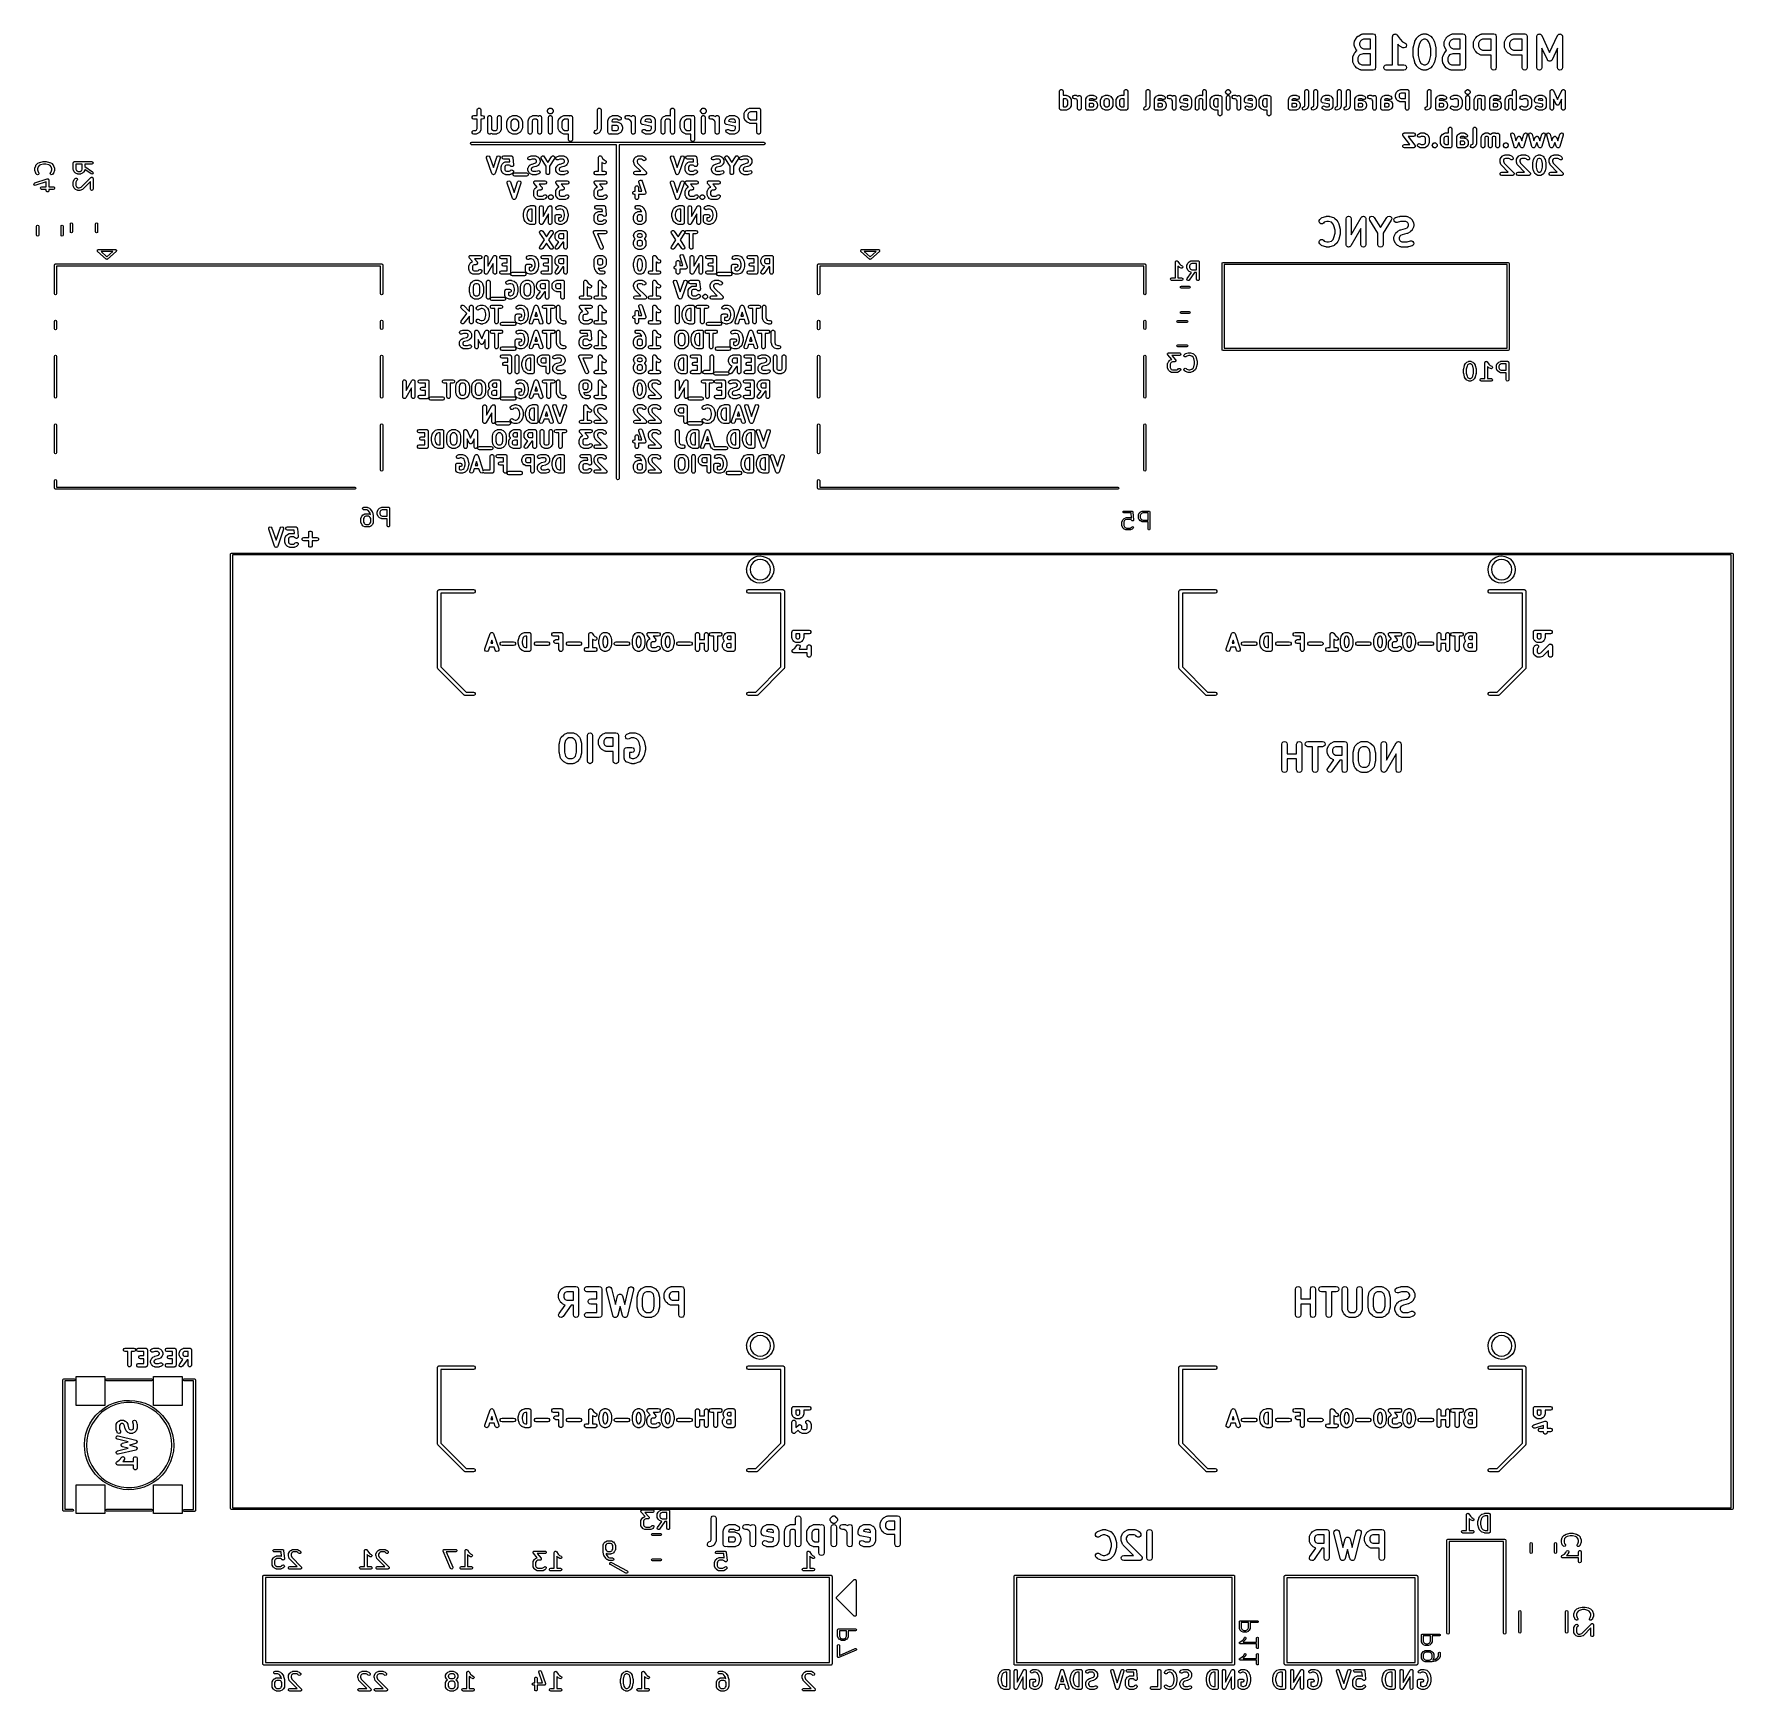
# Model space of a CAD drawing. Extents: x 0.05 to 3.95, y 0.04 to 3.84.
import ezdxf

# ---------------------------------------------------------------- set-up
doc = ezdxf.new("R2010")
doc.units = 0
doc.header["$MEASUREMENT"] = 0
doc.layers.add('BLACK', color=7, linetype='CONTINUOUS')

msp = doc.modelspace()

# ---------------------------------------------------------------- linework, layer by layer
at = {"layer": 'BLACK', "linetype": 'CONTINUOUS'}
for p, q in [((3.0796, 3.8176), (3.0799, 3.8189)), ((3.0799, 3.8189), (3.0832, 3.8256)), ((3.0832, 3.8256), (3.0839, 3.8264)), ((3.0839, 3.8264), (3.0844, 3.8272)), ((3.0844, 3.8272), (3.0877, 3.8306)), ((3.0877, 3.8306), (3.0886, 3.831)), ((3.0886, 3.831), (3.0893, 3.8317)), ((3.0893, 3.8317), (3.096, 3.835)), ((3.0934, 3.8195), (3.0911, 3.8149)), ((3.0954, 3.8215), (3.0934, 3.8195)), ((3.1, 3.8239), (3.0954, 3.8215)), ((3.096, 3.835), (3.0973, 3.8353)), ((3.0973, 3.8353), (3.0987, 3.8357)), ((3.0987, 3.8357), (3.1223, 3.8357)), ((3.1164, 3.8239), (3.1, 3.8239)), ((3.1164, 3.8019), (3.1164, 3.8239)), ((3.1223, 3.8357), (3.1252, 3.8349)), ((3.1252, 3.8349), (3.1274, 3.8327)), ((3.1274, 3.8327), (3.1282, 3.8298)), ((3.1282, 3.8298), (3.1282, 3.7589)), ((3.167, 3.8298), (3.1673, 3.831)), ((3.167, 3.7648), (3.167, 3.8298)), ((3.1673, 3.831), (3.1676, 3.8324)), ((3.1676, 3.8324), (3.1677, 3.8325)), ((3.1677, 3.8325), (3.1678, 3.8327)), ((3.1678, 3.8327), (3.1687, 3.8337)), ((3.1687, 3.8337), (3.1696, 3.8347)), ((3.1696, 3.8347), (3.1698, 3.8347)), ((3.1698, 3.8347), (3.1699, 3.8349)), ((3.1699, 3.8349), (3.1712, 3.8352)), ((3.1712, 3.8352), (3.1725, 3.8356)), ((3.1725, 3.8356), (3.1727, 3.8356)), ((3.1727, 3.8356), (3.1729, 3.8357)), ((3.1729, 3.8357), (3.1742, 3.8353)), ((3.1742, 3.8353), (3.1755, 3.835)), ((3.1755, 3.835), (3.1757, 3.8349)), ((3.1757, 3.8349), (3.1758, 3.8349)), ((3.1758, 3.8349), (3.1768, 3.8339)), ((3.1768, 3.8339), (3.1778, 3.833)), ((3.1778, 3.833), (3.1842, 3.8234)), ((3.1842, 3.8234), (3.1899, 3.8177)), ((3.2178, 3.8177), (3.2181, 3.8183)), ((3.2181, 3.8183), (3.2182, 3.8189)), ((3.2182, 3.8189), (3.2216, 3.8256)), ((3.2216, 3.8256), (3.2222, 3.8264)), ((3.2222, 3.8264), (3.2227, 3.8272)), ((3.2227, 3.8272), (3.2261, 3.8306)), ((3.2261, 3.8306), (3.2269, 3.831)), ((3.2269, 3.831), (3.2276, 3.8317)), ((3.2276, 3.8317), (3.2344, 3.835)), ((3.2317, 3.8195), (3.2291, 3.8142)), ((3.2338, 3.8215), (3.2317, 3.8195)), ((3.2384, 3.8239), (3.2338, 3.8215)), ((3.2344, 3.835), (3.2357, 3.8353)), ((3.2357, 3.8353), (3.237, 3.8357)), ((3.237, 3.8357), (3.2438, 3.8357)), ((3.2424, 3.8239), (3.2384, 3.8239)), ((3.247, 3.8215), (3.2424, 3.8239)), ((3.2438, 3.8357), (3.2451, 3.8353)), ((3.2451, 3.8353), (3.2464, 3.835)), ((3.2464, 3.835), (3.2532, 3.8317)), ((3.249, 3.8195), (3.247, 3.8215)), ((3.2517, 3.8142), (3.249, 3.8195)), ((3.2532, 3.8317), (3.2539, 3.831)), ((3.2539, 3.831), (3.2547, 3.8306)), ((3.2547, 3.8306), (3.2581, 3.8272)), ((3.2581, 3.8272), (3.2585, 3.8264)), ((3.2585, 3.8264), (3.2592, 3.8256)), ((3.2592, 3.8256), (3.2625, 3.8189)), ((3.2625, 3.8189), (3.2627, 3.8183)), ((3.2627, 3.8183), (3.263, 3.8177)), ((3.2854, 3.8176), (3.2857, 3.8189)), ((3.2857, 3.8189), (3.2891, 3.8256)), ((3.2891, 3.8256), (3.2897, 3.8264)), ((3.2897, 3.8264), (3.2902, 3.8272)), ((3.2902, 3.8272), (3.2936, 3.8306)), ((3.2936, 3.8306), (3.2944, 3.831)), ((3.2944, 3.831), (3.2951, 3.8317)), ((3.2951, 3.8317), (3.3019, 3.835)), ((3.2992, 3.8195), (3.2969, 3.8149)), ((3.3013, 3.8215), (3.2992, 3.8195)), ((3.3059, 3.8239), (3.3013, 3.8215)), ((3.3019, 3.835), (3.3032, 3.8353)), ((3.3032, 3.8353), (3.3045, 3.8357)), ((3.3045, 3.8357), (3.3281, 3.8357)), ((3.3222, 3.8239), (3.3059, 3.8239)), ((3.3222, 3.8019), (3.3222, 3.8239)), ((3.3281, 3.8357), (3.3311, 3.8349)), ((3.3311, 3.8349), (3.3332, 3.8327)), ((3.3332, 3.8327), (3.334, 3.8298)), ((3.334, 3.8298), (3.334, 3.7589)), ((3.3529, 3.8176), (3.3532, 3.8189)), ((3.3532, 3.8189), (3.3566, 3.8256)), ((3.3566, 3.8256), (3.3572, 3.8264)), ((3.3572, 3.8264), (3.3577, 3.8272)), ((3.3577, 3.8272), (3.3611, 3.8306)), ((3.3611, 3.8306), (3.3619, 3.831)), ((3.3619, 3.831), (3.3626, 3.8317)), ((3.3626, 3.8317), (3.3693, 3.835)), ((3.3667, 3.8195), (3.3644, 3.8149)), ((3.3687, 3.8215), (3.3667, 3.8195)), ((3.3734, 3.8239), (3.3687, 3.8215)), ((3.3693, 3.835), (3.3707, 3.8353)), ((3.3707, 3.8353), (3.372, 3.8357)), ((3.372, 3.8357), (3.399, 3.8357)), ((3.3931, 3.8239), (3.3734, 3.8239)), ((3.3931, 3.7985), (3.3931, 3.8239)), ((3.399, 3.8357), (3.4019, 3.8349)), ((3.4019, 3.8349), (3.4041, 3.8327)), ((3.4041, 3.8327), (3.4049, 3.8298)), ((3.4049, 3.8298), (3.4049, 3.7589)), ((3.4238, 3.8176), (3.4241, 3.8189)), ((3.4241, 3.8189), (3.4274, 3.8256)), ((3.4274, 3.8256), (3.4281, 3.8264)), ((3.4281, 3.8264), (3.4286, 3.8272)), ((3.4286, 3.8272), (3.4319, 3.8306)), ((3.4319, 3.8306), (3.4328, 3.831)), ((3.4328, 3.831), (3.4335, 3.8317)), ((3.4335, 3.8317), (3.4402, 3.835)), ((3.4376, 3.8195), (3.4353, 3.8149)), ((3.4396, 3.8215), (3.4376, 3.8195)), ((3.4442, 3.8239), (3.4396, 3.8215)), ((3.4402, 3.835), (3.4415, 3.8353)), ((3.4415, 3.8353), (3.4429, 3.8357)), ((3.4429, 3.8357), (3.4699, 3.8357)), ((3.464, 3.8239), (3.4442, 3.8239)), ((3.464, 3.7985), (3.464, 3.8239)), ((3.4699, 3.8357), (3.4728, 3.8349)), ((3.4728, 3.8349), (3.475, 3.8327)), ((3.475, 3.8327), (3.4758, 3.8298)), ((3.4758, 3.8298), (3.4758, 3.7589)), ((3.4977, 3.8303), (3.4981, 3.8315)), ((3.4978, 3.83), (3.4977, 3.8303)), ((3.4977, 3.8298), (3.4978, 3.83)), ((3.4977, 3.7589), (3.4977, 3.8298)), ((3.4981, 3.8315), (3.4985, 3.8327)), ((3.4985, 3.8327), (3.4987, 3.8329)), ((3.4987, 3.8329), (3.4988, 3.8331)), ((3.4988, 3.8331), (3.4997, 3.834)), ((3.4997, 3.834), (3.5006, 3.8349)), ((3.5006, 3.8349), (3.5009, 3.8349)), ((3.5009, 3.8349), (3.5011, 3.8351)), ((3.5011, 3.8351), (3.5024, 3.8353)), ((3.5024, 3.8353), (3.5036, 3.8357)), ((3.5036, 3.8357), (3.5038, 3.8356)), ((3.5038, 3.8356), (3.5041, 3.8356)), ((3.5041, 3.8356), (3.5053, 3.8352)), ((3.5053, 3.8352), (3.5065, 3.8349)), ((3.5065, 3.8349), (3.5067, 3.8347)), ((3.5067, 3.8347), (3.507, 3.8346)), ((3.507, 3.8346), (3.5078, 3.8336)), ((3.5078, 3.8336), (3.5087, 3.8327)), ((3.5087, 3.8327), (3.5088, 3.8325)), ((3.5088, 3.8325), (3.509, 3.8323)), ((3.509, 3.8323), (3.5272, 3.7931)), ((3.5272, 3.7931), (3.5455, 3.8323)), ((3.5455, 3.8323), (3.5457, 3.8325)), ((3.5457, 3.8327), (3.5466, 3.8336)), ((3.5457, 3.8325), (3.5457, 3.8327)), ((3.5466, 3.8336), (3.5475, 3.8346)), ((3.5475, 3.8346), (3.5477, 3.8347)), ((3.5477, 3.8347), (3.5479, 3.8349)), ((3.5479, 3.8349), (3.5491, 3.8352)), ((3.5491, 3.8352), (3.5503, 3.8356)), ((3.5503, 3.8356), (3.5506, 3.8356)), ((3.5506, 3.8356), (3.5508, 3.8357)), ((3.5508, 3.8357), (3.5521, 3.8353)), ((3.5521, 3.8353), (3.5533, 3.8351)), ((3.5533, 3.8351), (3.5535, 3.8349)), ((3.5535, 3.8349), (3.5538, 3.8349)), ((3.5538, 3.8349), (3.5547, 3.834)), ((3.5547, 3.834), (3.5557, 3.8331)), ((3.5557, 3.8331), (3.5558, 3.8329)), ((3.5558, 3.8329), (3.556, 3.8327)), ((3.556, 3.8327), (3.5563, 3.8315)), ((3.5563, 3.8315), (3.5567, 3.8303)), ((3.5567, 3.8303), (3.5567, 3.83)), ((3.5567, 3.83), (3.5568, 3.8298)), ((3.5568, 3.8298), (3.5568, 3.7589)), ((3.0759, 3.7825), (3.0762, 3.7838)), ((3.0759, 3.7724), (3.0759, 3.7825)), ((3.0762, 3.7838), (3.0765, 3.7851)), ((3.0765, 3.7851), (3.0799, 3.7919)), ((3.0793, 3.8163), (3.0796, 3.8176)), ((3.0793, 3.8095), (3.0793, 3.8163)), ((3.0796, 3.8082), (3.0793, 3.8095)), ((3.0799, 3.8069), (3.0796, 3.8082)), ((3.0832, 3.8001), (3.0799, 3.8069)), ((3.0799, 3.7919), (3.0805, 3.7926)), ((3.0805, 3.7926), (3.081, 3.7934)), ((3.081, 3.7934), (3.0844, 3.7968)), ((3.0839, 3.7994), (3.0832, 3.8001)), ((3.0844, 3.7986), (3.0839, 3.7994)), ((3.0855, 3.7975), (3.0844, 3.7986)), ((3.0844, 3.7968), (3.0855, 3.7975)), ((3.09, 3.7858), (3.0877, 3.7811)), ((3.0877, 3.7811), (3.0877, 3.7738)), ((3.0917, 3.7875), (3.09, 3.7858)), ((3.0911, 3.8149), (3.0911, 3.8109)), ((3.0911, 3.8109), (3.0934, 3.8062)), ((3.0996, 3.7901), (3.0917, 3.7875)), ((3.0934, 3.8062), (3.0954, 3.8042)), ((3.0954, 3.8042), (3.1, 3.8019)), ((3.1164, 3.7901), (3.0996, 3.7901)), ((3.1, 3.8019), (3.1164, 3.8019)), ((3.1164, 3.7648), (3.1164, 3.7901)), ((3.1822, 3.8087), (3.1788, 3.8121)), ((3.1788, 3.8121), (3.1788, 3.7648)), ((3.183, 3.8082), (3.1822, 3.8087)), ((3.1837, 3.8076), (3.183, 3.8082)), ((3.1905, 3.8042), (3.1837, 3.8076)), ((3.1899, 3.8177), (3.1958, 3.8148)), ((3.1935, 3.8036), (3.1905, 3.8042)), ((3.1964, 3.8046), (3.1935, 3.8036)), ((3.1958, 3.8148), (3.1981, 3.8128)), ((3.1984, 3.8069), (3.1964, 3.8046)), ((3.1981, 3.8128), (3.199, 3.8099)), ((3.199, 3.8099), (3.1984, 3.8069)), ((3.2142, 3.8028), (3.2144, 3.8035)), ((3.2142, 3.7859), (3.2142, 3.8028)), ((3.2144, 3.7852), (3.2142, 3.7859)), ((3.2144, 3.8042), (3.2178, 3.8177)), ((3.2144, 3.8035), (3.2144, 3.8042)), ((3.2144, 3.7845), (3.2144, 3.7852)), ((3.2178, 3.771), (3.2144, 3.7845)), ((3.2291, 3.8142), (3.226, 3.802)), ((3.226, 3.802), (3.226, 3.7866)), ((3.226, 3.7866), (3.2291, 3.7744)), ((3.2547, 3.802), (3.2517, 3.8142)), ((3.2517, 3.7744), (3.2547, 3.7866)), ((3.2547, 3.7866), (3.2547, 3.802)), ((3.263, 3.8177), (3.2664, 3.8042)), ((3.2664, 3.7845), (3.263, 3.771)), ((3.2664, 3.8042), (3.2664, 3.8035)), ((3.2664, 3.8035), (3.2665, 3.8028)), ((3.2665, 3.7859), (3.2664, 3.7852)), ((3.2664, 3.7852), (3.2664, 3.7845)), ((3.2665, 3.8028), (3.2665, 3.7859)), ((3.2817, 3.7825), (3.2821, 3.7838)), ((3.2817, 3.7724), (3.2817, 3.7825)), ((3.2821, 3.7838), (3.2823, 3.7851)), ((3.2823, 3.7851), (3.2857, 3.7919)), ((3.2851, 3.8163), (3.2854, 3.8176)), ((3.2851, 3.8095), (3.2851, 3.8163)), ((3.2854, 3.8082), (3.2851, 3.8095)), ((3.2857, 3.8069), (3.2854, 3.8082)), ((3.2891, 3.8001), (3.2857, 3.8069)), ((3.2857, 3.7919), (3.2864, 3.7926)), ((3.2864, 3.7926), (3.2868, 3.7934)), ((3.2868, 3.7934), (3.2902, 3.7968)), ((3.2897, 3.7994), (3.2891, 3.8001)), ((3.2902, 3.7986), (3.2897, 3.7994)), ((3.2913, 3.7975), (3.2902, 3.7986)), ((3.2902, 3.7968), (3.2913, 3.7975)), ((3.2959, 3.7858), (3.2935, 3.7811)), ((3.2935, 3.7811), (3.2935, 3.7738)), ((3.2976, 3.7875), (3.2959, 3.7858)), ((3.2969, 3.8149), (3.2969, 3.8109)), ((3.2969, 3.8109), (3.2992, 3.8062)), ((3.3055, 3.7901), (3.2976, 3.7875)), ((3.2992, 3.8062), (3.3013, 3.8042)), ((3.3013, 3.8042), (3.3059, 3.8019)), ((3.3222, 3.7901), (3.3055, 3.7901)), ((3.3059, 3.8019), (3.3222, 3.8019)), ((3.3222, 3.7648), (3.3222, 3.7901)), ((3.3526, 3.8163), (3.3529, 3.8176)), ((3.3526, 3.8061), (3.3526, 3.8163)), ((3.3529, 3.8048), (3.3526, 3.8061)), ((3.3532, 3.8035), (3.3529, 3.8048)), ((3.3566, 3.7967), (3.3532, 3.8035)), ((3.3572, 3.796), (3.3566, 3.7967)), ((3.3577, 3.7952), (3.3572, 3.796)), ((3.3611, 3.7918), (3.3577, 3.7952)), ((3.3619, 3.7914), (3.3611, 3.7918)), ((3.3626, 3.7907), (3.3619, 3.7914)), ((3.3693, 3.7873), (3.3626, 3.7907)), ((3.3644, 3.8149), (3.3644, 3.8075)), ((3.3644, 3.8075), (3.3667, 3.8029)), ((3.3667, 3.8029), (3.3687, 3.8009)), ((3.3687, 3.8009), (3.3734, 3.7985)), ((3.3707, 3.7871), (3.3693, 3.7873)), ((3.372, 3.7867), (3.3707, 3.7871)), ((3.3931, 3.7867), (3.372, 3.7867)), ((3.3734, 3.7985), (3.3931, 3.7985)), ((3.3931, 3.7589), (3.3931, 3.7867)), ((3.4234, 3.8163), (3.4238, 3.8176)), ((3.4234, 3.8061), (3.4234, 3.8163)), ((3.4238, 3.8048), (3.4234, 3.8061)), ((3.4241, 3.8035), (3.4238, 3.8048)), ((3.4274, 3.7967), (3.4241, 3.8035)), ((3.4281, 3.796), (3.4274, 3.7967)), ((3.4286, 3.7952), (3.4281, 3.796)), ((3.4319, 3.7918), (3.4286, 3.7952)), ((3.4328, 3.7914), (3.4319, 3.7918)), ((3.4335, 3.7907), (3.4328, 3.7914)), ((3.4402, 3.7873), (3.4335, 3.7907)), ((3.4353, 3.8149), (3.4353, 3.8075)), ((3.4353, 3.8075), (3.4376, 3.8029)), ((3.4376, 3.8029), (3.4396, 3.8009)), ((3.4396, 3.8009), (3.4442, 3.7985)), ((3.4415, 3.7871), (3.4402, 3.7873)), ((3.4429, 3.7867), (3.4415, 3.7871)), ((3.464, 3.7867), (3.4429, 3.7867)), ((3.4442, 3.7985), (3.464, 3.7985)), ((3.464, 3.7589), (3.464, 3.7867)), ((3.5219, 3.7766), (3.5095, 3.8031)), ((3.5095, 3.8031), (3.5095, 3.7589)), ((3.5449, 3.8031), (3.5326, 3.7766)), ((3.5449, 3.7589), (3.5449, 3.8031)), ((3.0762, 3.7711), (3.0759, 3.7724)), ((3.0765, 3.7697), (3.0762, 3.7711)), ((3.0799, 3.763), (3.0765, 3.7697)), ((3.0805, 3.7623), (3.0799, 3.763)), ((3.081, 3.7615), (3.0805, 3.7623)), ((3.0844, 3.7581), (3.081, 3.7615)), ((3.0852, 3.7576), (3.0844, 3.7581)), ((3.0859, 3.757), (3.0852, 3.7576)), ((3.0926, 3.7536), (3.0859, 3.757)), ((3.0877, 3.7738), (3.09, 3.7691)), ((3.09, 3.7691), (3.092, 3.7671)), ((3.092, 3.7671), (3.0967, 3.7648)), ((3.094, 3.7533), (3.0926, 3.7536)), ((3.0953, 3.753), (3.094, 3.7533)), ((3.1223, 3.753), (3.0953, 3.753)), ((3.0967, 3.7648), (3.1164, 3.7648)), ((3.1252, 3.7538), (3.1223, 3.753)), ((3.1274, 3.7559), (3.1252, 3.7538)), ((3.1282, 3.7589), (3.1274, 3.7559)), ((3.1467, 3.7589), (3.1475, 3.7618)), ((3.1475, 3.7559), (3.1467, 3.7589)), ((3.1475, 3.7618), (3.1497, 3.764)), ((3.1497, 3.7538), (3.1475, 3.7559)), ((3.1497, 3.764), (3.1526, 3.7648)), ((3.1526, 3.753), (3.1497, 3.7538)), ((3.1526, 3.7648), (3.167, 3.7648)), ((3.1931, 3.753), (3.1526, 3.753)), ((3.1788, 3.7648), (3.1931, 3.7648)), ((3.1931, 3.7648), (3.1961, 3.764)), ((3.1961, 3.7538), (3.1931, 3.753)), ((3.1961, 3.764), (3.1982, 3.7618)), ((3.1982, 3.7559), (3.1961, 3.7538)), ((3.1982, 3.7618), (3.199, 3.7589)), ((3.199, 3.7589), (3.1982, 3.7559)), ((3.2181, 3.7704), (3.2178, 3.771)), ((3.2182, 3.7697), (3.2181, 3.7704)), ((3.2216, 3.763), (3.2182, 3.7697)), ((3.2222, 3.7623), (3.2216, 3.763)), ((3.2227, 3.7615), (3.2222, 3.7623)), ((3.2261, 3.7581), (3.2227, 3.7615)), ((3.2269, 3.7576), (3.2261, 3.7581)), ((3.2276, 3.757), (3.2269, 3.7576)), ((3.2344, 3.7536), (3.2276, 3.757)), ((3.2291, 3.7744), (3.2317, 3.7691)), ((3.2317, 3.7691), (3.2338, 3.7671)), ((3.2338, 3.7671), (3.2384, 3.7648)), ((3.2357, 3.7533), (3.2344, 3.7536)), ((3.237, 3.753), (3.2357, 3.7533)), ((3.2438, 3.753), (3.237, 3.753)), ((3.2384, 3.7648), (3.2424, 3.7648)), ((3.2424, 3.7648), (3.247, 3.7671)), ((3.2451, 3.7533), (3.2438, 3.753)), ((3.2464, 3.7536), (3.2451, 3.7533)), ((3.2532, 3.757), (3.2464, 3.7536)), ((3.247, 3.7671), (3.249, 3.7691)), ((3.249, 3.7691), (3.2517, 3.7744)), ((3.2539, 3.7576), (3.2532, 3.757)), ((3.2547, 3.7581), (3.2539, 3.7576)), ((3.2581, 3.7615), (3.2547, 3.7581)), ((3.2585, 3.7623), (3.2581, 3.7615)), ((3.2592, 3.763), (3.2585, 3.7623)), ((3.2625, 3.7697), (3.2592, 3.763)), ((3.2627, 3.7704), (3.2625, 3.7697)), ((3.263, 3.771), (3.2627, 3.7704)), ((3.2821, 3.7711), (3.2817, 3.7724)), ((3.2823, 3.7697), (3.2821, 3.7711)), ((3.2857, 3.763), (3.2823, 3.7697)), ((3.2864, 3.7623), (3.2857, 3.763)), ((3.2868, 3.7615), (3.2864, 3.7623)), ((3.2902, 3.7581), (3.2868, 3.7615)), ((3.291, 3.7576), (3.2902, 3.7581)), ((3.2917, 3.757), (3.291, 3.7576)), ((3.2985, 3.7536), (3.2917, 3.757)), ((3.2935, 3.7738), (3.2959, 3.7691)), ((3.2959, 3.7691), (3.2979, 3.7671)), ((3.2979, 3.7671), (3.3025, 3.7648)), ((3.2998, 3.7533), (3.2985, 3.7536)), ((3.3011, 3.753), (3.2998, 3.7533)), ((3.3281, 3.753), (3.3011, 3.753)), ((3.3025, 3.7648), (3.3222, 3.7648)), ((3.3311, 3.7538), (3.3281, 3.753)), ((3.3332, 3.7559), (3.3311, 3.7538)), ((3.334, 3.7589), (3.3332, 3.7559)), ((3.3939, 3.7559), (3.3931, 3.7589)), ((3.396, 3.7538), (3.3939, 3.7559)), ((3.399, 3.753), (3.396, 3.7538)), ((3.4019, 3.7538), (3.399, 3.753)), ((3.4041, 3.7559), (3.4019, 3.7538)), ((3.4049, 3.7589), (3.4041, 3.7559)), ((3.4647, 3.7559), (3.464, 3.7589)), ((3.4669, 3.7538), (3.4647, 3.7559)), ((3.4699, 3.753), (3.4669, 3.7538)), ((3.4728, 3.7538), (3.4699, 3.753)), ((3.475, 3.7559), (3.4728, 3.7538)), ((3.4758, 3.7589), (3.475, 3.7559)), ((3.4985, 3.7559), (3.4977, 3.7589)), ((3.5006, 3.7538), (3.4985, 3.7559)), ((3.5036, 3.753), (3.5006, 3.7538)), ((3.5065, 3.7538), (3.5036, 3.753)), ((3.5087, 3.7559), (3.5065, 3.7538)), ((3.5095, 3.7589), (3.5087, 3.7559)), ((3.5222, 3.7762), (3.5219, 3.7766)), ((3.5224, 3.7757), (3.5222, 3.7762)), ((3.5232, 3.7751), (3.5224, 3.7757)), ((3.5238, 3.7743), (3.5232, 3.7751)), ((3.5243, 3.7741), (3.5238, 3.7743)), ((3.5247, 3.7738), (3.5243, 3.7741)), ((3.5257, 3.7736), (3.5247, 3.7738)), ((3.5267, 3.7732), (3.5257, 3.7736)), ((3.5272, 3.7733), (3.5267, 3.7732)), ((3.5277, 3.7732), (3.5272, 3.7733)), ((3.5287, 3.7736), (3.5277, 3.7732)), ((3.5297, 3.7738), (3.5287, 3.7736)), ((3.5301, 3.7741), (3.5297, 3.7738)), ((3.5306, 3.7743), (3.5301, 3.7741)), ((3.5313, 3.7751), (3.5306, 3.7743)), ((3.5321, 3.7757), (3.5313, 3.7751)), ((3.5322, 3.7762), (3.5321, 3.7757)), ((3.5326, 3.7766), (3.5322, 3.7762)), ((3.5457, 3.7559), (3.5449, 3.7589)), ((3.5479, 3.7538), (3.5457, 3.7559)), ((3.5508, 3.753), (3.5479, 3.7538)), ((3.5538, 3.7538), (3.5508, 3.753)), ((3.556, 3.7559), (3.5538, 3.7538)), ((3.5568, 3.7589), (3.556, 3.7559)), ((2.4036, 3.7042), (2.4043, 3.7066)), ((2.4036, 3.6649), (2.4036, 3.7042)), ((2.4043, 3.7066), (2.4063, 3.708)), ((2.4063, 3.708), (2.4087, 3.708)), ((2.4087, 3.708), (2.4107, 3.7066)), ((2.4107, 3.7066), (2.4114, 3.7042)), ((2.4114, 3.7042), (2.4114, 3.6951)), ((2.5517, 3.7042), (2.5524, 3.7066)), ((2.5517, 3.6951), (2.5517, 3.7042)), ((2.5524, 3.7066), (2.5544, 3.708)), ((2.5544, 3.708), (2.5568, 3.708)), ((2.5568, 3.708), (2.5588, 3.7066)), ((2.5588, 3.7066), (2.5596, 3.7042)), ((2.5596, 3.7042), (2.5596, 3.6649)), ((2.6023, 3.7042), (2.6031, 3.7066)), ((2.6023, 3.6714), (2.6023, 3.7042)), ((2.6031, 3.7066), (2.605, 3.708)), ((2.605, 3.708), (2.6075, 3.708)), ((2.6075, 3.708), (2.6094, 3.7066)), ((2.6094, 3.7066), (2.6102, 3.7042)), ((2.6102, 3.7042), (2.6102, 3.6705)), ((2.7317, 3.7042), (2.7324, 3.7066)), ((2.7317, 3.6947), (2.7317, 3.7042)), ((2.7324, 3.7066), (2.7344, 3.708)), ((2.7344, 3.708), (2.7368, 3.708)), ((2.7368, 3.708), (2.7388, 3.7066)), ((2.7388, 3.7066), (2.7395, 3.7042)), ((2.7395, 3.7042), (2.7395, 3.6649)), ((2.7842, 3.703), (2.7845, 3.7035)), ((2.7843, 3.7024), (2.7842, 3.703)), ((2.7842, 3.7018), (2.7843, 3.7024)), ((2.7845, 3.7012), (2.7842, 3.7018)), ((2.7845, 3.7035), (2.7846, 3.7041)), ((2.7846, 3.7006), (2.7845, 3.7012)), ((2.7846, 3.7041), (2.785, 3.7046)), ((2.785, 3.7046), (2.7853, 3.7052)), ((2.7853, 3.7052), (2.7872, 3.707)), ((2.7872, 3.707), (2.7877, 3.7073)), ((2.7877, 3.7073), (2.7882, 3.7077)), ((2.7882, 3.7077), (2.7885, 3.7078)), ((2.7885, 3.7078), (2.7887, 3.708)), ((2.7887, 3.708), (2.7891, 3.708)), ((2.7891, 3.708), (2.7894, 3.7081)), ((2.7894, 3.7081), (2.79, 3.708)), ((2.79, 3.708), (2.7906, 3.7081)), ((2.7906, 3.7081), (2.7909, 3.708)), ((2.7909, 3.708), (2.7912, 3.708)), ((2.7912, 3.708), (2.7914, 3.7078)), ((2.7914, 3.7078), (2.7918, 3.7077)), ((2.7918, 3.7077), (2.7922, 3.7073)), ((2.7922, 3.7073), (2.7927, 3.707)), ((2.7927, 3.707), (2.7946, 3.7052)), ((2.7946, 3.7052), (2.7949, 3.7046)), ((2.7949, 3.7046), (2.7954, 3.7041)), ((2.7954, 3.7041), (2.7955, 3.7035)), ((2.7955, 3.7012), (2.7954, 3.7006)), ((2.7955, 3.7035), (2.7957, 3.703)), ((2.7957, 3.7018), (2.7955, 3.7012)), ((2.7957, 3.703), (2.7956, 3.7024)), ((2.7956, 3.7024), (2.7957, 3.7018)), ((2.966, 3.7042), (2.9668, 3.7066)), ((2.966, 3.6714), (2.966, 3.7042)), ((2.9668, 3.7066), (2.9687, 3.708)), ((2.9687, 3.708), (2.9712, 3.708)), ((2.9712, 3.708), (2.9731, 3.7066)), ((2.9731, 3.7066), (2.9739, 3.7042)), ((2.9739, 3.7042), (2.9739, 3.6705)), ((2.9866, 3.7042), (2.9874, 3.7066)), ((2.9866, 3.6714), (2.9866, 3.7042)), ((2.9874, 3.7066), (2.9893, 3.708)), ((2.9893, 3.708), (2.9918, 3.708)), ((2.9918, 3.708), (2.9938, 3.7066)), ((2.9938, 3.7066), (2.9945, 3.7042)), ((2.9945, 3.7042), (2.9945, 3.6705)), ((3.041, 3.7042), (3.0417, 3.7066)), ((3.041, 3.6714), (3.041, 3.7042)), ((3.0417, 3.7066), (3.0437, 3.708)), ((3.0437, 3.708), (3.0461, 3.708)), ((3.0461, 3.708), (3.0481, 3.7066)), ((3.0481, 3.7066), (3.0489, 3.7042)), ((3.0489, 3.7042), (3.0489, 3.6705)), ((3.0616, 3.7042), (3.0624, 3.7066)), ((3.0616, 3.6714), (3.0616, 3.7042)), ((3.0624, 3.7066), (3.0643, 3.708)), ((3.0643, 3.708), (3.0668, 3.708)), ((3.0668, 3.708), (3.0688, 3.7066)), ((3.0688, 3.7066), (3.0695, 3.7042)), ((3.0695, 3.7042), (3.0695, 3.6705)), ((3.1745, 3.6985), (3.1764, 3.7022)), ((3.1764, 3.7022), (3.1768, 3.7027)), ((3.1768, 3.7027), (3.1771, 3.7033)), ((3.1771, 3.7033), (3.179, 3.7052)), ((3.179, 3.7052), (3.1796, 3.7054)), ((3.1796, 3.7054), (3.18, 3.7059)), ((3.18, 3.7059), (3.1838, 3.7078)), ((3.1838, 3.7078), (3.1847, 3.7079)), ((3.1847, 3.7079), (3.1856, 3.7082)), ((3.1856, 3.7082), (3.2005, 3.7082)), ((3.2005, 3.7082), (3.2011, 3.708)), ((3.2011, 3.708), (3.2018, 3.708)), ((3.2018, 3.708), (3.2023, 3.7076)), ((3.2023, 3.7076), (3.2029, 3.7074)), ((3.2029, 3.7074), (3.2032, 3.7069)), ((3.2032, 3.7069), (3.2037, 3.7066)), ((3.2037, 3.7066), (3.2039, 3.706)), ((3.2039, 3.706), (3.2043, 3.7054)), ((3.2043, 3.7054), (3.2043, 3.7048)), ((3.2043, 3.7048), (3.2045, 3.7042)), ((3.2045, 3.7042), (3.2045, 3.6649)), ((3.2472, 3.7042), (3.248, 3.7066)), ((3.2472, 3.6714), (3.2472, 3.7042)), ((3.248, 3.7066), (3.25, 3.708)), ((3.25, 3.708), (3.2524, 3.708)), ((3.2524, 3.708), (3.2544, 3.7066)), ((3.2544, 3.7066), (3.2551, 3.7042)), ((3.2551, 3.7042), (3.2551, 3.6705)), ((3.3335, 3.703), (3.3338, 3.7035)), ((3.3336, 3.7024), (3.3335, 3.703)), ((3.3335, 3.7018), (3.3336, 3.7024)), ((3.3338, 3.7012), (3.3335, 3.7018)), ((3.3338, 3.7035), (3.3339, 3.7041)), ((3.3339, 3.7006), (3.3338, 3.7012)), ((3.3339, 3.7041), (3.3343, 3.7046)), ((3.3343, 3.7046), (3.3346, 3.7052)), ((3.3346, 3.7052), (3.3365, 3.707)), ((3.3365, 3.707), (3.3371, 3.7073)), ((3.3371, 3.7073), (3.3375, 3.7077)), ((3.3375, 3.7077), (3.3378, 3.7078)), ((3.3378, 3.7078), (3.3381, 3.708)), ((3.3381, 3.708), (3.3384, 3.708)), ((3.3384, 3.708), (3.3387, 3.7081)), ((3.3387, 3.7081), (3.3393, 3.708)), ((3.3393, 3.708), (3.3399, 3.7081)), ((3.3399, 3.7081), (3.3402, 3.708)), ((3.3402, 3.708), (3.3405, 3.708)), ((3.3405, 3.708), (3.3407, 3.7078)), ((3.3407, 3.7078), (3.3411, 3.7077)), ((3.3411, 3.7077), (3.3415, 3.7073)), ((3.3415, 3.7073), (3.3421, 3.707)), ((3.3421, 3.707), (3.3439, 3.7052)), ((3.3439, 3.7052), (3.3442, 3.7046)), ((3.3442, 3.7046), (3.3447, 3.7041)), ((3.3447, 3.7041), (3.3448, 3.7035)), ((3.3448, 3.7012), (3.3447, 3.7006)), ((3.3448, 3.7035), (3.345, 3.703)), ((3.345, 3.7018), (3.3448, 3.7012)), ((3.345, 3.703), (3.3449, 3.7024)), ((3.3449, 3.7024), (3.345, 3.7018)), ((3.4422, 3.7042), (3.443, 3.7066)), ((3.4422, 3.6947), (3.4422, 3.7042)), ((3.443, 3.7066), (3.4449, 3.708)), ((3.4449, 3.708), (3.4474, 3.708)), ((3.4474, 3.708), (3.4493, 3.7066)), ((3.4493, 3.7066), (3.4501, 3.7042)), ((3.4501, 3.7042), (3.4501, 3.6649)), ((3.5284, 3.7042), (3.5286, 3.7046)), ((3.5284, 3.6649), (3.5284, 3.7042)), ((3.5285, 3.705), (3.5289, 3.7057)), ((3.5286, 3.7046), (3.5285, 3.705)), ((3.5289, 3.7057), (3.5292, 3.7066)), ((3.5292, 3.7066), (3.5295, 3.7068)), ((3.5295, 3.7068), (3.5297, 3.7071)), ((3.5297, 3.7071), (3.5305, 3.7075)), ((3.5305, 3.7075), (3.5312, 3.708)), ((3.5312, 3.708), (3.5316, 3.708)), ((3.5316, 3.708), (3.5319, 3.7081)), ((3.5319, 3.7081), (3.5327, 3.708)), ((3.5327, 3.708), (3.5336, 3.708)), ((3.5336, 3.708), (3.5339, 3.7077)), ((3.5339, 3.7077), (3.5343, 3.7077)), ((3.5343, 3.7077), (3.5349, 3.7071)), ((3.5349, 3.7071), (3.5356, 3.7066)), ((3.5356, 3.7066), (3.5357, 3.7062)), ((3.5357, 3.7062), (3.5359, 3.7059)), ((3.5359, 3.7059), (3.5455, 3.6854)), ((3.5455, 3.6854), (3.5551, 3.7059)), ((3.5551, 3.7059), (3.5553, 3.7062)), ((3.5553, 3.7062), (3.5554, 3.7066)), ((3.5554, 3.7066), (3.5561, 3.7071)), ((3.5561, 3.7071), (3.5567, 3.7077)), ((3.5567, 3.7077), (3.5571, 3.7077)), ((3.5571, 3.7077), (3.5574, 3.708)), ((3.5574, 3.708), (3.5583, 3.708)), ((3.5583, 3.708), (3.5591, 3.7081)), ((3.5591, 3.7081), (3.5595, 3.708)), ((3.5595, 3.708), (3.5598, 3.708)), ((3.5598, 3.708), (3.5605, 3.7075)), ((3.5605, 3.7075), (3.5613, 3.7071)), ((3.5613, 3.7071), (3.5615, 3.7068)), ((3.5615, 3.7068), (3.5618, 3.7066)), ((3.5618, 3.7066), (3.5621, 3.7057)), ((3.5621, 3.7057), (3.5625, 3.705)), ((3.5625, 3.705), (3.5624, 3.7046)), ((3.5624, 3.7046), (3.5626, 3.7042)), ((3.5626, 3.7042), (3.5626, 3.6649)), ((1.0682, 3.6615), (1.069, 3.664)), ((1.069, 3.664), (1.0712, 3.6656)), ((1.0712, 3.6656), (1.0738, 3.6656)), ((1.0738, 3.6656), (1.076, 3.664)), ((1.076, 3.664), (1.0768, 3.6615)), ((1.23, 3.6615), (1.2303, 3.6621)), ((1.2303, 3.6621), (1.2327, 3.6646)), ((1.2327, 3.6646), (1.2333, 3.6649)), ((1.2333, 3.6649), (1.2338, 3.6654)), ((1.2338, 3.6654), (1.2342, 3.6654)), ((1.2342, 3.6654), (1.2345, 3.6656)), ((1.2345, 3.6656), (1.2348, 3.6656)), ((1.2348, 3.6656), (1.2351, 3.6658)), ((1.2351, 3.6658), (1.2358, 3.6657)), ((1.2358, 3.6657), (1.2365, 3.6658)), ((1.2365, 3.6658), (1.2368, 3.6656)), ((1.2368, 3.6656), (1.2371, 3.6656)), ((1.2371, 3.6656), (1.2374, 3.6654)), ((1.2374, 3.6654), (1.2378, 3.6654)), ((1.2378, 3.6654), (1.2382, 3.6649)), ((1.2382, 3.6649), (1.2389, 3.6646)), ((1.2389, 3.6646), (1.2413, 3.6621)), ((1.2413, 3.6621), (1.2416, 3.6615)), ((1.3436, 3.6615), (1.3444, 3.664)), ((1.3444, 3.664), (1.3466, 3.6656)), ((1.3466, 3.6656), (1.3492, 3.6656)), ((1.3492, 3.6656), (1.3514, 3.664)), ((1.3514, 3.664), (1.3522, 3.6615)), ((1.5117, 3.6615), (1.5126, 3.664)), ((1.5126, 3.664), (1.5147, 3.6656)), ((1.5147, 3.6656), (1.5174, 3.6656)), ((1.5174, 3.6656), (1.5196, 3.664)), ((1.5196, 3.664), (1.5204, 3.6615)), ((1.5809, 3.6615), (1.5813, 3.6621)), ((1.5813, 3.6621), (1.5837, 3.6646)), ((1.5837, 3.6646), (1.5843, 3.6649)), ((1.5843, 3.6649), (1.5848, 3.6654)), ((1.5848, 3.6654), (1.5851, 3.6654)), ((1.5851, 3.6654), (1.5854, 3.6656)), ((1.5854, 3.6656), (1.5858, 3.6656)), ((1.5858, 3.6656), (1.5861, 3.6658)), ((1.5861, 3.6658), (1.5868, 3.6657)), ((1.5868, 3.6657), (1.5874, 3.6658)), ((1.5874, 3.6658), (1.5877, 3.6656)), ((1.5877, 3.6656), (1.5881, 3.6656)), ((1.5881, 3.6656), (1.5884, 3.6654)), ((1.5884, 3.6654), (1.5887, 3.6654)), ((1.5887, 3.6654), (1.5892, 3.6649)), ((1.5892, 3.6649), (1.5898, 3.6646)), ((1.5898, 3.6646), (1.5922, 3.6621)), ((1.5922, 3.6621), (1.5926, 3.6615)), ((1.6836, 3.6597), (1.6861, 3.6621)), ((1.6861, 3.6621), (1.6867, 3.6624)), ((1.6867, 3.6624), (1.6872, 3.6629)), ((1.6872, 3.6629), (1.6921, 3.6654)), ((1.6921, 3.6654), (1.693, 3.6655)), ((1.693, 3.6655), (1.694, 3.6658)), ((1.694, 3.6658), (1.7135, 3.6658)), ((1.7135, 3.6658), (1.7141, 3.6656)), ((1.7141, 3.6656), (1.7148, 3.6656)), ((1.7148, 3.6656), (1.7154, 3.6652)), ((1.7154, 3.6652), (1.716, 3.665)), ((1.716, 3.665), (1.7164, 3.6644)), ((1.7164, 3.6644), (1.717, 3.664)), ((1.717, 3.664), (1.7172, 3.6634)), ((1.7172, 3.6634), (1.7176, 3.6628)), ((1.7176, 3.6628), (1.7176, 3.6621)), ((1.7176, 3.6621), (1.7178, 3.6615)), ((2.4043, 3.6625), (2.4036, 3.6649)), ((2.4063, 3.6611), (2.4043, 3.6625)), ((2.4114, 3.6951), (2.4188, 3.6951)), ((2.4122, 3.6872), (2.4114, 3.6868)), ((2.4114, 3.6868), (2.4114, 3.6692)), ((2.4114, 3.6692), (2.4122, 3.6688)), ((2.4178, 3.6872), (2.4122, 3.6872)), ((2.4122, 3.6688), (2.4178, 3.6688)), ((2.4202, 3.686), (2.4178, 3.6872)), ((2.4178, 3.6688), (2.4202, 3.67)), ((2.4188, 3.6951), (2.4196, 3.6948)), ((2.4196, 3.6948), (2.4205, 3.6946)), ((2.4211, 3.685), (2.4202, 3.686)), ((2.4202, 3.67), (2.4211, 3.6709)), ((2.4205, 3.6946), (2.4243, 3.6928)), ((2.4243, 3.6632), (2.4205, 3.6614)), ((2.4223, 3.6827), (2.4211, 3.685)), ((2.4211, 3.6709), (2.4223, 3.6733)), ((2.4223, 3.6733), (2.4223, 3.6827)), ((2.4243, 3.6928), (2.4247, 3.6923)), ((2.4247, 3.6637), (2.4243, 3.6632)), ((2.4247, 3.6923), (2.4253, 3.692)), ((2.4253, 3.664), (2.4247, 3.6637)), ((2.4253, 3.692), (2.4272, 3.6902)), ((2.4272, 3.6658), (2.4253, 3.664)), ((2.4272, 3.6902), (2.4275, 3.6896)), ((2.4275, 3.6664), (2.4272, 3.6658)), ((2.4275, 3.6896), (2.4279, 3.6891)), ((2.4279, 3.6669), (2.4275, 3.6664)), ((2.4279, 3.6891), (2.4298, 3.6854)), ((2.4298, 3.6706), (2.4279, 3.6669)), ((2.4298, 3.6854), (2.4299, 3.6845)), ((2.4299, 3.6715), (2.4298, 3.6706)), ((2.4299, 3.6845), (2.4302, 3.6836)), ((2.4302, 3.6724), (2.4299, 3.6715)), ((2.4302, 3.6836), (2.4302, 3.6724)), ((2.4338, 3.6923), (2.4352, 3.6943)), ((2.4338, 3.6899), (2.4338, 3.6923)), ((2.4352, 3.6879), (2.4338, 3.6899)), ((2.4352, 3.6943), (2.4375, 3.6951)), ((2.4375, 3.6872), (2.4352, 3.6879)), ((2.4375, 3.6951), (2.4413, 3.6951)), ((2.4403, 3.6872), (2.4375, 3.6872)), ((2.4427, 3.686), (2.4403, 3.6872)), ((2.4413, 3.6951), (2.4421, 3.6948)), ((2.4421, 3.6948), (2.443, 3.6946)), ((2.4436, 3.685), (2.4427, 3.686)), ((2.443, 3.6946), (2.4456, 3.6934)), ((2.4448, 3.6827), (2.4436, 3.685)), ((2.4448, 3.6649), (2.4448, 3.6827)), ((2.4456, 3.6625), (2.4448, 3.6649)), ((2.4456, 3.6934), (2.4476, 3.6949)), ((2.4456, 3.6934), (2.4456, 3.6934)), ((2.4476, 3.6611), (2.4456, 3.6625)), ((2.4476, 3.6949), (2.45, 3.6949)), ((2.45, 3.6949), (2.452, 3.6934)), ((2.452, 3.6625), (2.45, 3.6611)), ((2.452, 3.6934), (2.4527, 3.6911)), ((2.4527, 3.6649), (2.452, 3.6625)), ((2.4527, 3.6911), (2.4527, 3.6649)), ((2.4636, 3.6855), (2.4638, 3.6864)), ((2.4636, 3.6649), (2.4636, 3.6855)), ((2.4643, 3.6625), (2.4636, 3.6649)), ((2.4638, 3.6864), (2.464, 3.6873)), ((2.464, 3.6873), (2.4659, 3.691)), ((2.4663, 3.6611), (2.4643, 3.6625)), ((2.4659, 3.6911), (2.4667, 3.6919)), ((2.4659, 3.691), (2.4659, 3.6911)), ((2.4659, 3.691), (2.4659, 3.691)), ((2.4667, 3.6919), (2.4676, 3.6927)), ((2.4676, 3.6928), (2.4714, 3.6946)), ((2.4676, 3.6927), (2.4676, 3.6928)), ((2.4676, 3.6927), (2.4676, 3.6927)), ((2.4714, 3.6946), (2.4723, 3.6948)), ((2.4723, 3.6863), (2.4714, 3.6846)), ((2.4714, 3.6846), (2.4714, 3.6842)), ((2.4714, 3.6842), (2.4722, 3.6838)), ((2.4714, 3.6759), (2.4714, 3.6692)), ((2.4797, 3.6759), (2.4714, 3.6759)), ((2.4714, 3.6692), (2.4722, 3.6688)), ((2.4722, 3.6838), (2.4806, 3.6838)), ((2.4722, 3.6688), (2.4797, 3.6688)), ((2.4723, 3.6948), (2.4731, 3.6951)), ((2.4741, 3.6872), (2.4723, 3.6863)), ((2.4731, 3.6951), (2.4806, 3.6951)), ((2.4797, 3.6872), (2.4741, 3.6872)), ((2.4826, 3.6857), (2.4797, 3.6872)), ((2.4815, 3.6751), (2.4797, 3.6759)), ((2.4797, 3.6688), (2.4815, 3.6697)), ((2.4806, 3.6951), (2.4815, 3.6948)), ((2.4806, 3.6838), (2.4815, 3.6835)), ((2.4815, 3.6948), (2.4824, 3.6946)), ((2.4815, 3.6835), (2.4824, 3.6834)), ((2.4823, 3.6733), (2.4815, 3.6751)), ((2.4815, 3.6697), (2.4823, 3.6714)), ((2.4823, 3.6714), (2.4823, 3.6733)), ((2.4824, 3.6946), (2.4861, 3.6928)), ((2.4824, 3.6834), (2.4861, 3.6815)), ((2.4861, 3.6632), (2.4824, 3.6614)), ((2.485, 3.6854), (2.4826, 3.6857)), ((2.4872, 3.6865), (2.485, 3.6854)), ((2.4861, 3.6928), (2.4879, 3.6911)), ((2.4861, 3.6815), (2.4862, 3.6815)), ((2.4862, 3.6632), (2.4861, 3.6632)), ((2.4862, 3.6815), (2.4862, 3.6815)), ((2.4862, 3.6815), (2.487, 3.6806)), ((2.487, 3.6641), (2.4862, 3.6633)), ((2.4862, 3.6633), (2.4862, 3.6632)), ((2.487, 3.6806), (2.4879, 3.6798)), ((2.4879, 3.6649), (2.487, 3.6641)), ((2.4883, 3.6886), (2.4872, 3.6865)), ((2.4879, 3.6911), (2.4883, 3.6886)), ((2.4879, 3.6798), (2.4879, 3.6798)), ((2.4879, 3.6798), (2.4879, 3.6797)), ((2.4879, 3.6797), (2.4898, 3.676)), ((2.4898, 3.6687), (2.4879, 3.665)), ((2.4879, 3.665), (2.4879, 3.665)), ((2.4879, 3.665), (2.4879, 3.6649)), ((2.4898, 3.676), (2.4899, 3.6751)), ((2.4899, 3.6696), (2.4898, 3.6687)), ((2.4899, 3.6751), (2.4902, 3.6742)), ((2.4902, 3.6705), (2.4899, 3.6696)), ((2.4902, 3.6742), (2.4902, 3.6705)), ((2.4973, 3.6836), (2.4976, 3.6845)), ((2.4973, 3.6724), (2.4973, 3.6836)), ((2.4976, 3.6715), (2.4973, 3.6724)), ((2.4976, 3.6845), (2.4977, 3.6854)), ((2.4977, 3.6706), (2.4976, 3.6715)), ((2.4977, 3.6854), (2.4996, 3.6891)), ((2.4996, 3.6669), (2.4977, 3.6706)), ((2.4996, 3.6891), (2.5001, 3.6896)), ((2.5001, 3.6664), (2.4996, 3.6669)), ((2.5001, 3.6896), (2.5004, 3.6902)), ((2.5004, 3.6658), (2.5001, 3.6664)), ((2.5004, 3.6902), (2.5022, 3.692)), ((2.5022, 3.664), (2.5004, 3.6658)), ((2.5022, 3.692), (2.5028, 3.6923)), ((2.5028, 3.6637), (2.5022, 3.664)), ((2.5028, 3.6923), (2.5032, 3.6928)), ((2.5032, 3.6632), (2.5028, 3.6637)), ((2.5032, 3.6928), (2.507, 3.6946)), ((2.507, 3.6614), (2.5032, 3.6632)), ((2.5064, 3.685), (2.5052, 3.6827)), ((2.5052, 3.6827), (2.5052, 3.6733)), ((2.5052, 3.6733), (2.5064, 3.6709)), ((2.5073, 3.686), (2.5064, 3.685)), ((2.5064, 3.6709), (2.5073, 3.67)), ((2.507, 3.6946), (2.5079, 3.6948)), ((2.5097, 3.6872), (2.5073, 3.686)), ((2.5073, 3.67), (2.5097, 3.6688)), ((2.5079, 3.6948), (2.5088, 3.6951)), ((2.5088, 3.6951), (2.5144, 3.6951)), ((2.5135, 3.6872), (2.5097, 3.6872)), ((2.5097, 3.6688), (2.5135, 3.6688)), ((2.5158, 3.686), (2.5135, 3.6872)), ((2.5135, 3.6688), (2.5158, 3.67)), ((2.5144, 3.6951), (2.5152, 3.6948)), ((2.5152, 3.6948), (2.5161, 3.6946)), ((2.5168, 3.685), (2.5158, 3.686)), ((2.5158, 3.67), (2.5168, 3.6709)), ((2.5161, 3.6946), (2.5199, 3.6928)), ((2.5199, 3.6632), (2.5161, 3.6614)), ((2.5179, 3.6827), (2.5168, 3.685)), ((2.5168, 3.6709), (2.5179, 3.6733)), ((2.5179, 3.6733), (2.5179, 3.6827)), ((2.5199, 3.6928), (2.5203, 3.6923)), ((2.5203, 3.6637), (2.5199, 3.6632)), ((2.5203, 3.6923), (2.5209, 3.692)), ((2.5209, 3.664), (2.5203, 3.6637)), ((2.5209, 3.692), (2.5228, 3.6902)), ((2.5228, 3.6658), (2.5209, 3.664)), ((2.5228, 3.6902), (2.5231, 3.6896)), ((2.5231, 3.6664), (2.5228, 3.6658)), ((2.5231, 3.6896), (2.5235, 3.6891)), ((2.5235, 3.6669), (2.5231, 3.6664)), ((2.5235, 3.6891), (2.5254, 3.6854)), ((2.5254, 3.6706), (2.5235, 3.6669)), ((2.5254, 3.6854), (2.5255, 3.6845)), ((2.5255, 3.6715), (2.5254, 3.6706)), ((2.5255, 3.6845), (2.5258, 3.6836)), ((2.5258, 3.6724), (2.5255, 3.6715)), ((2.5258, 3.6836), (2.5258, 3.6724)), ((2.5329, 3.6836), (2.5332, 3.6845)), ((2.5329, 3.6724), (2.5329, 3.6836)), ((2.5332, 3.6715), (2.5329, 3.6724)), ((2.5332, 3.6845), (2.5334, 3.6854)), ((2.5334, 3.6706), (2.5332, 3.6715)), ((2.5334, 3.6854), (2.5352, 3.6891)), ((2.5352, 3.6669), (2.5334, 3.6706)), ((2.5352, 3.6891), (2.5357, 3.6896)), ((2.5357, 3.6664), (2.5352, 3.6669)), ((2.5357, 3.6896), (2.536, 3.6902)), ((2.536, 3.6658), (2.5357, 3.6664)), ((2.536, 3.6902), (2.5378, 3.692)), ((2.5378, 3.664), (2.536, 3.6658)), ((2.5378, 3.692), (2.5384, 3.6923)), ((2.5384, 3.6637), (2.5378, 3.664)), ((2.5384, 3.6923), (2.5389, 3.6928)), ((2.5389, 3.6632), (2.5384, 3.6637)), ((2.5389, 3.6928), (2.5426, 3.6946)), ((2.5426, 3.6614), (2.5389, 3.6632)), ((2.542, 3.685), (2.5408, 3.6827)), ((2.5408, 3.6827), (2.5408, 3.6733)), ((2.5408, 3.6733), (2.542, 3.6709)), ((2.543, 3.686), (2.542, 3.685)), ((2.542, 3.6709), (2.543, 3.67)), ((2.5426, 3.6946), (2.5435, 3.6948)), ((2.5453, 3.6872), (2.543, 3.686)), ((2.543, 3.67), (2.5453, 3.6688)), ((2.5435, 3.6948), (2.5444, 3.6951)), ((2.5444, 3.6951), (2.5517, 3.6951)), ((2.5509, 3.6872), (2.5453, 3.6872)), ((2.5453, 3.6688), (2.5509, 3.6688)), ((2.5517, 3.6868), (2.5509, 3.6872)), ((2.5509, 3.6688), (2.5517, 3.6692)), ((2.5517, 3.6692), (2.5517, 3.6868)), ((2.5588, 3.6625), (2.5568, 3.6611)), ((2.5596, 3.6649), (2.5588, 3.6625)), ((2.5967, 3.6643), (2.5971, 3.6667)), ((2.5978, 3.6621), (2.5967, 3.6643)), ((2.5971, 3.6667), (2.5989, 3.6684)), ((2.6, 3.661), (2.5978, 3.6621)), ((2.5989, 3.6684), (2.6014, 3.6697)), ((2.6014, 3.6697), (2.6023, 3.6714)), ((2.6061, 3.6632), (2.6024, 3.6614)), ((2.6062, 3.6633), (2.6061, 3.6632)), ((2.6061, 3.6632), (2.6061, 3.6632)), ((2.607, 3.6641), (2.6062, 3.6633)), ((2.6079, 3.6649), (2.607, 3.6641)), ((2.6098, 3.6687), (2.6079, 3.665)), ((2.6079, 3.665), (2.6079, 3.665)), ((2.6079, 3.665), (2.6079, 3.6649)), ((2.6099, 3.6696), (2.6098, 3.6687)), ((2.6102, 3.6705), (2.6099, 3.6696)), ((2.621, 3.6855), (2.6213, 3.6864)), ((2.621, 3.6649), (2.621, 3.6855)), ((2.6218, 3.6625), (2.621, 3.6649)), ((2.6213, 3.6864), (2.6215, 3.6873)), ((2.6215, 3.6873), (2.6233, 3.691)), ((2.6238, 3.6611), (2.6218, 3.6625)), ((2.6233, 3.691), (2.6234, 3.691)), ((2.6234, 3.6911), (2.6242, 3.6919)), ((2.6234, 3.691), (2.6234, 3.6911)), ((2.6242, 3.6919), (2.625, 3.6927)), ((2.625, 3.6927), (2.6251, 3.6927)), ((2.6251, 3.6928), (2.6288, 3.6946)), ((2.6251, 3.6927), (2.6251, 3.6928)), ((2.6288, 3.6946), (2.6298, 3.6948)), ((2.6298, 3.6863), (2.6289, 3.6846)), ((2.6289, 3.6846), (2.6289, 3.6842)), ((2.6289, 3.6842), (2.6297, 3.6838)), ((2.6289, 3.6759), (2.6289, 3.6692)), ((2.6372, 3.6759), (2.6289, 3.6759)), ((2.6289, 3.6692), (2.6297, 3.6688)), ((2.6297, 3.6838), (2.6381, 3.6838)), ((2.6297, 3.6688), (2.6372, 3.6688)), ((2.6298, 3.6948), (2.6306, 3.6951)), ((2.6315, 3.6872), (2.6298, 3.6863)), ((2.6306, 3.6951), (2.6381, 3.6951)), ((2.6372, 3.6872), (2.6315, 3.6872)), ((2.6401, 3.6857), (2.6372, 3.6872)), ((2.6389, 3.6751), (2.6372, 3.6759)), ((2.6372, 3.6688), (2.6389, 3.6697)), ((2.6381, 3.6951), (2.639, 3.6948)), ((2.6381, 3.6838), (2.639, 3.6835)), ((2.6398, 3.6733), (2.6389, 3.6751)), ((2.6389, 3.6697), (2.6398, 3.6714)), ((2.639, 3.6948), (2.6399, 3.6946)), ((2.639, 3.6835), (2.6399, 3.6834)), ((2.6398, 3.6714), (2.6398, 3.6733)), ((2.6399, 3.6946), (2.6436, 3.6928)), ((2.6399, 3.6834), (2.6436, 3.6815)), ((2.6436, 3.6632), (2.6399, 3.6614)), ((2.6425, 3.6854), (2.6401, 3.6857)), ((2.6447, 3.6865), (2.6425, 3.6854)), ((2.6436, 3.6928), (2.6454, 3.6911)), ((2.6436, 3.6815), (2.6437, 3.6815)), ((2.6437, 3.6632), (2.6436, 3.6632)), ((2.6437, 3.6815), (2.6437, 3.6815)), ((2.6437, 3.6815), (2.6445, 3.6806)), ((2.6445, 3.6641), (2.6437, 3.6633)), ((2.6437, 3.6633), (2.6437, 3.6632)), ((2.6445, 3.6806), (2.6454, 3.6798)), ((2.6454, 3.6649), (2.6445, 3.6641)), ((2.6458, 3.6886), (2.6447, 3.6865)), ((2.6454, 3.6911), (2.6458, 3.6886)), ((2.6454, 3.6798), (2.6454, 3.6798)), ((2.6454, 3.6798), (2.6454, 3.6797)), ((2.6454, 3.6797), (2.6473, 3.676)), ((2.6473, 3.6687), (2.6454, 3.665)), ((2.6454, 3.665), (2.6454, 3.665)), ((2.6454, 3.665), (2.6454, 3.6649)), ((2.6473, 3.676), (2.6474, 3.6751)), ((2.6474, 3.6696), (2.6473, 3.6687)), ((2.6474, 3.6751), (2.6477, 3.6742)), ((2.6477, 3.6705), (2.6474, 3.6696)), ((2.6477, 3.6742), (2.6477, 3.6705)), ((2.6512, 3.6923), (2.6527, 3.6943)), ((2.6512, 3.6899), (2.6512, 3.6923)), ((2.6527, 3.6879), (2.6512, 3.6899)), ((2.6527, 3.6943), (2.655, 3.6951)), ((2.655, 3.6872), (2.6527, 3.6879)), ((2.655, 3.6951), (2.6587, 3.6951)), ((2.6578, 3.6872), (2.655, 3.6872)), ((2.6601, 3.686), (2.6578, 3.6872)), ((2.6587, 3.6951), (2.6596, 3.6948)), ((2.6596, 3.6948), (2.6605, 3.6946)), ((2.6611, 3.685), (2.6601, 3.686)), ((2.6605, 3.6946), (2.663, 3.6934)), ((2.6623, 3.6827), (2.6611, 3.685)), ((2.6623, 3.6649), (2.6623, 3.6827)), ((2.6631, 3.6625), (2.6623, 3.6649)), ((2.663, 3.6934), (2.6631, 3.6934)), ((2.6631, 3.6934), (2.665, 3.6949)), ((2.665, 3.6611), (2.6631, 3.6625)), ((2.665, 3.6949), (2.6675, 3.6949)), ((2.6675, 3.6949), (2.6694, 3.6934)), ((2.6694, 3.6625), (2.6675, 3.6611)), ((2.6694, 3.6934), (2.6702, 3.6911)), ((2.6702, 3.6649), (2.6694, 3.6625)), ((2.6702, 3.6911), (2.6702, 3.6649)), ((2.6792, 3.6855), (2.6795, 3.6864)), ((2.6792, 3.6817), (2.6792, 3.6855)), ((2.6792, 3.6815), (2.6792, 3.6817)), ((2.6792, 3.6813), (2.6792, 3.6815)), ((2.6796, 3.6804), (2.6792, 3.6813)), ((2.6795, 3.6864), (2.6796, 3.6873)), ((2.6796, 3.6873), (2.6815, 3.691)), ((2.6799, 3.6794), (2.6796, 3.6804)), ((2.6801, 3.6793), (2.6799, 3.6794)), ((2.6802, 3.6791), (2.6801, 3.6793)), ((2.6811, 3.6786), (2.6802, 3.6791)), ((2.6819, 3.678), (2.6811, 3.6786)), ((2.6811, 3.6673), (2.6822, 3.6695)), ((2.6815, 3.6649), (2.6811, 3.6673)), ((2.6815, 3.6911), (2.6823, 3.6919)), ((2.6815, 3.691), (2.6815, 3.6911)), ((2.6815, 3.691), (2.6815, 3.691)), ((2.6832, 3.6632), (2.6815, 3.6649)), ((2.6821, 3.678), (2.6819, 3.678)), ((2.6823, 3.6779), (2.6821, 3.678)), ((2.6822, 3.6695), (2.6843, 3.6706)), ((2.6823, 3.6919), (2.6832, 3.6927)), ((2.6979, 3.6748), (2.6823, 3.6779)), ((2.6832, 3.6928), (2.687, 3.6946)), ((2.6832, 3.6927), (2.6832, 3.6928)), ((2.6832, 3.6927), (2.6832, 3.6927)), ((2.687, 3.6614), (2.6832, 3.6632)), ((2.6843, 3.6706), (2.6867, 3.6703)), ((2.6867, 3.6703), (2.6897, 3.6688)), ((2.687, 3.6946), (2.6879, 3.6948)), ((2.6879, 3.6863), (2.6872, 3.6849)), ((2.6872, 3.6849), (2.6979, 3.6828)), ((2.6879, 3.6948), (2.6887, 3.6951)), ((2.6897, 3.6872), (2.6879, 3.6863)), ((2.6887, 3.6951), (2.6962, 3.6951)), ((2.6953, 3.6872), (2.6897, 3.6872)), ((2.6897, 3.6688), (2.6953, 3.6688)), ((2.697, 3.6863), (2.6953, 3.6872)), ((2.6953, 3.6688), (2.697, 3.6697)), ((2.6962, 3.6951), (2.6971, 3.6948)), ((2.6979, 3.6846), (2.697, 3.6863)), ((2.697, 3.6697), (2.6979, 3.6714)), ((2.6971, 3.6948), (2.698, 3.6946)), ((2.6979, 3.6828), (2.6979, 3.6846)), ((2.6979, 3.6714), (2.6979, 3.6748)), ((2.698, 3.6946), (2.7017, 3.6928)), ((2.7017, 3.6632), (2.698, 3.6614)), ((2.7017, 3.6928), (2.7018, 3.6927)), ((2.7018, 3.6632), (2.7017, 3.6632)), ((2.7018, 3.6927), (2.7018, 3.6927)), ((2.7018, 3.6927), (2.7026, 3.6919)), ((2.7026, 3.6641), (2.7018, 3.6633)), ((2.7018, 3.6633), (2.7018, 3.6632)), ((2.7026, 3.6919), (2.7035, 3.6911)), ((2.7035, 3.6649), (2.7026, 3.6641)), ((2.7035, 3.6911), (2.7035, 3.691)), ((2.7035, 3.691), (2.7035, 3.691)), ((2.7035, 3.691), (2.7054, 3.6873)), ((2.7054, 3.6687), (2.7035, 3.665)), ((2.7035, 3.665), (2.7035, 3.665)), ((2.7035, 3.665), (2.7035, 3.6649)), ((2.7054, 3.6873), (2.7055, 3.6864)), ((2.7055, 3.6696), (2.7054, 3.6687)), ((2.7055, 3.6864), (2.7058, 3.6855)), ((2.7058, 3.6705), (2.7055, 3.6696)), ((2.7058, 3.6855), (2.7058, 3.6705)), ((2.7148, 3.6855), (2.7151, 3.6864)), ((2.7148, 3.6649), (2.7148, 3.6855)), ((2.7155, 3.6625), (2.7148, 3.6649)), ((2.7151, 3.6864), (2.7152, 3.6873)), ((2.7152, 3.6873), (2.7171, 3.691)), ((2.7175, 3.6611), (2.7155, 3.6625)), ((2.7171, 3.6911), (2.718, 3.6919)), ((2.7171, 3.691), (2.7171, 3.6911)), ((2.7171, 3.691), (2.7171, 3.691)), ((2.718, 3.6919), (2.7188, 3.6927)), ((2.7188, 3.6928), (2.7226, 3.6946)), ((2.7188, 3.6927), (2.7188, 3.6928)), ((2.7188, 3.6927), (2.7188, 3.6927)), ((2.7219, 3.6625), (2.7199, 3.6611)), ((2.7227, 3.6649), (2.7219, 3.6625)), ((2.7226, 3.6946), (2.7235, 3.6948)), ((2.7235, 3.6863), (2.7227, 3.6846)), ((2.7227, 3.6846), (2.7227, 3.6649)), ((2.7235, 3.6948), (2.7243, 3.6951)), ((2.7253, 3.6872), (2.7235, 3.6863)), ((2.7243, 3.6951), (2.73, 3.6951)), ((2.729, 3.6872), (2.7253, 3.6872)), ((2.7314, 3.686), (2.729, 3.6872)), ((2.73, 3.6951), (2.7308, 3.6948)), ((2.7308, 3.6948), (2.7317, 3.6947)), ((2.7317, 3.6857), (2.7314, 3.686)), ((2.7317, 3.6649), (2.7317, 3.6857)), ((2.7324, 3.6625), (2.7317, 3.6649)), ((2.7344, 3.6611), (2.7324, 3.6625)), ((2.7388, 3.6625), (2.7368, 3.6611)), ((2.7395, 3.6649), (2.7388, 3.6625)), ((2.7485, 3.6836), (2.7488, 3.6845)), ((2.7485, 3.6724), (2.7485, 3.6836)), ((2.7488, 3.6715), (2.7485, 3.6724)), ((2.7488, 3.6845), (2.7489, 3.6854)), ((2.7489, 3.6706), (2.7488, 3.6715)), ((2.7489, 3.6854), (2.7508, 3.6891)), ((2.7508, 3.6669), (2.7489, 3.6706)), ((2.7508, 3.6891), (2.7513, 3.6896)), ((2.7513, 3.6664), (2.7508, 3.6669)), ((2.7513, 3.6896), (2.7516, 3.6902)), ((2.7516, 3.6658), (2.7513, 3.6664)), ((2.7516, 3.6902), (2.7534, 3.692)), ((2.7534, 3.664), (2.7516, 3.6658)), ((2.7534, 3.692), (2.754, 3.6923)), ((2.754, 3.6637), (2.7534, 3.664)), ((2.754, 3.6923), (2.7545, 3.6928)), ((2.7545, 3.6632), (2.754, 3.6637)), ((2.7545, 3.6928), (2.7582, 3.6946)), ((2.7582, 3.6614), (2.7545, 3.6632)), ((2.7576, 3.685), (2.7564, 3.6827)), ((2.7564, 3.6827), (2.7564, 3.6733)), ((2.7564, 3.6733), (2.7576, 3.6709)), ((2.7586, 3.686), (2.7576, 3.685)), ((2.7576, 3.6709), (2.7586, 3.67)), ((2.7582, 3.6946), (2.7591, 3.6948)), ((2.7609, 3.6872), (2.7586, 3.686)), ((2.7586, 3.67), (2.7609, 3.6688)), ((2.7591, 3.6948), (2.76, 3.6951)), ((2.76, 3.6951), (2.7675, 3.6951)), ((2.7665, 3.6872), (2.7609, 3.6872)), ((2.7609, 3.6688), (2.7665, 3.6688)), ((2.7673, 3.6868), (2.7665, 3.6872)), ((2.7665, 3.6688), (2.7673, 3.6692)), ((2.7673, 3.6692), (2.7673, 3.6868)), ((2.7675, 3.6951), (2.7683, 3.6948)), ((2.7683, 3.6948), (2.7692, 3.6946)), ((2.7692, 3.6946), (2.7695, 3.6945)), ((2.7695, 3.6945), (2.77, 3.6949)), ((2.77, 3.6949), (2.7724, 3.6949)), ((2.7724, 3.6949), (2.7744, 3.6934)), ((2.7744, 3.6934), (2.7752, 3.6911)), ((2.7752, 3.6911), (2.7752, 3.6517)), ((2.785, 3.7001), (2.7846, 3.7006)), ((2.7853, 3.6996), (2.785, 3.7001)), ((2.7872, 3.6977), (2.7853, 3.6996)), ((2.786, 3.6911), (2.7868, 3.6934)), ((2.786, 3.6649), (2.786, 3.6911)), ((2.7868, 3.6625), (2.786, 3.6649)), ((2.7868, 3.6934), (2.7887, 3.6949)), ((2.7887, 3.6611), (2.7868, 3.6625)), ((2.7877, 3.6974), (2.7872, 3.6977)), ((2.7882, 3.697), (2.7877, 3.6974)), ((2.7885, 3.6969), (2.7882, 3.697)), ((2.7887, 3.6967), (2.7885, 3.6969)), ((2.7891, 3.6967), (2.7887, 3.6967)), ((2.7887, 3.6949), (2.7912, 3.6949)), ((2.7894, 3.6966), (2.7891, 3.6967)), ((2.79, 3.6967), (2.7894, 3.6966)), ((2.7906, 3.6966), (2.79, 3.6967)), ((2.7909, 3.6967), (2.7906, 3.6966)), ((2.7912, 3.6967), (2.7909, 3.6967)), ((2.7914, 3.6969), (2.7912, 3.6967)), ((2.7912, 3.6949), (2.7932, 3.6934)), ((2.7932, 3.6625), (2.7912, 3.6611)), ((2.7918, 3.697), (2.7914, 3.6969)), ((2.7922, 3.6974), (2.7918, 3.697)), ((2.7927, 3.6977), (2.7922, 3.6974)), ((2.7946, 3.6996), (2.7927, 3.6977)), ((2.7932, 3.6934), (2.7939, 3.6911)), ((2.7939, 3.6649), (2.7932, 3.6625)), ((2.7939, 3.6911), (2.7939, 3.6649)), ((2.7949, 3.7001), (2.7946, 3.6996)), ((2.7954, 3.7006), (2.7949, 3.7001)), ((2.7994, 3.6923), (2.8008, 3.6943)), ((2.7994, 3.6899), (2.7994, 3.6923)), ((2.8008, 3.6879), (2.7994, 3.6899)), ((2.8008, 3.6943), (2.8031, 3.6951)), ((2.8031, 3.6872), (2.8008, 3.6879)), ((2.8031, 3.6951), (2.8068, 3.6951)), ((2.8059, 3.6872), (2.8031, 3.6872)), ((2.8083, 3.686), (2.8059, 3.6872)), ((2.8068, 3.6951), (2.8077, 3.6948)), ((2.8077, 3.6948), (2.8086, 3.6946)), ((2.8092, 3.685), (2.8083, 3.686)), ((2.8086, 3.6946), (2.8111, 3.6934)), ((2.8104, 3.6827), (2.8092, 3.685)), ((2.8104, 3.6649), (2.8104, 3.6827)), ((2.8112, 3.6625), (2.8104, 3.6649)), ((2.8111, 3.6934), (2.8112, 3.6934)), ((2.8112, 3.6934), (2.8131, 3.6949)), ((2.8131, 3.6611), (2.8112, 3.6625)), ((2.8131, 3.6949), (2.8156, 3.6949)), ((2.8156, 3.6949), (2.8175, 3.6934)), ((2.8175, 3.6625), (2.8156, 3.6611)), ((2.8175, 3.6934), (2.8183, 3.6911)), ((2.8183, 3.6649), (2.8175, 3.6625)), ((2.8183, 3.6911), (2.8183, 3.6649)), ((2.8273, 3.6855), (2.8276, 3.6864)), ((2.8273, 3.6817), (2.8273, 3.6855)), ((2.8274, 3.6815), (2.8273, 3.6817)), ((2.8273, 3.6813), (2.8274, 3.6815)), ((2.8277, 3.6804), (2.8273, 3.6813)), ((2.8276, 3.6864), (2.8277, 3.6873)), ((2.8277, 3.6873), (2.8296, 3.691)), ((2.828, 3.6794), (2.8277, 3.6804)), ((2.8282, 3.6793), (2.828, 3.6794)), ((2.8283, 3.6791), (2.8282, 3.6793)), ((2.8292, 3.6786), (2.8283, 3.6791)), ((2.83, 3.678), (2.8292, 3.6786)), ((2.8292, 3.6673), (2.8303, 3.6695)), ((2.8296, 3.6649), (2.8292, 3.6673)), ((2.8296, 3.6911), (2.8304, 3.6919)), ((2.8296, 3.691), (2.8296, 3.6911)), ((2.8296, 3.691), (2.8296, 3.691)), ((2.8313, 3.6632), (2.8296, 3.6649)), ((2.8302, 3.678), (2.83, 3.678)), ((2.8304, 3.6779), (2.8302, 3.678)), ((2.8303, 3.6695), (2.8324, 3.6706)), ((2.8304, 3.6919), (2.8313, 3.6927)), ((2.846, 3.6748), (2.8304, 3.6779)), ((2.8313, 3.6928), (2.8351, 3.6946)), ((2.8313, 3.6927), (2.8313, 3.6928)), ((2.8313, 3.6927), (2.8313, 3.6927)), ((2.8351, 3.6614), (2.8313, 3.6632)), ((2.8324, 3.6706), (2.8348, 3.6703)), ((2.8348, 3.6703), (2.8378, 3.6688)), ((2.8351, 3.6946), (2.836, 3.6948)), ((2.836, 3.6863), (2.8353, 3.6849)), ((2.8353, 3.6849), (2.846, 3.6828)), ((2.836, 3.6948), (2.8368, 3.6951)), ((2.8378, 3.6872), (2.836, 3.6863)), ((2.8368, 3.6951), (2.8443, 3.6951)), ((2.8434, 3.6872), (2.8378, 3.6872)), ((2.8378, 3.6688), (2.8434, 3.6688)), ((2.8451, 3.6863), (2.8434, 3.6872)), ((2.8434, 3.6688), (2.8451, 3.6697)), ((2.8443, 3.6951), (2.8452, 3.6948)), ((2.846, 3.6846), (2.8451, 3.6863)), ((2.8451, 3.6697), (2.846, 3.6714)), ((2.8452, 3.6948), (2.8461, 3.6946)), ((2.846, 3.6828), (2.846, 3.6846)), ((2.846, 3.6714), (2.846, 3.6748)), ((2.8461, 3.6946), (2.8498, 3.6928)), ((2.8498, 3.6632), (2.8461, 3.6614)), ((2.8498, 3.6928), (2.8499, 3.6927)), ((2.8499, 3.6632), (2.8498, 3.6632)), ((2.8499, 3.6927), (2.8499, 3.6927)), ((2.8499, 3.6927), (2.8507, 3.6919)), ((2.8507, 3.6641), (2.8499, 3.6633)), ((2.8499, 3.6633), (2.8499, 3.6632)), ((2.8507, 3.6919), (2.8516, 3.6911)), ((2.8516, 3.6649), (2.8507, 3.6641)), ((2.8516, 3.6911), (2.8516, 3.691)), ((2.8516, 3.691), (2.8516, 3.691)), ((2.8516, 3.691), (2.8535, 3.6873)), ((2.8535, 3.6687), (2.8516, 3.665)), ((2.8516, 3.665), (2.8516, 3.665)), ((2.8516, 3.665), (2.8516, 3.6649)), ((2.8535, 3.6873), (2.8536, 3.6864)), ((2.8536, 3.6696), (2.8535, 3.6687)), ((2.8536, 3.6864), (2.8539, 3.6855)), ((2.8539, 3.6705), (2.8536, 3.6696)), ((2.8539, 3.6855), (2.8539, 3.6705)), ((2.861, 3.6836), (2.8613, 3.6845)), ((2.861, 3.6724), (2.861, 3.6836)), ((2.8613, 3.6715), (2.861, 3.6724)), ((2.8613, 3.6845), (2.8614, 3.6854)), ((2.8614, 3.6706), (2.8613, 3.6715)), ((2.8614, 3.6854), (2.8633, 3.6891)), ((2.8633, 3.6669), (2.8614, 3.6706)), ((2.8633, 3.6891), (2.8638, 3.6896)), ((2.8638, 3.6664), (2.8633, 3.6669)), ((2.8638, 3.6896), (2.8641, 3.6902)), ((2.8641, 3.6658), (2.8638, 3.6664)), ((2.8641, 3.6902), (2.8659, 3.692)), ((2.8659, 3.664), (2.8641, 3.6658)), ((2.8659, 3.692), (2.8665, 3.6923)), ((2.8665, 3.6637), (2.8659, 3.664)), ((2.8665, 3.6923), (2.867, 3.6928)), ((2.867, 3.6632), (2.8665, 3.6637)), ((2.867, 3.6928), (2.8707, 3.6946)), ((2.8707, 3.6614), (2.867, 3.6632)), ((2.8701, 3.685), (2.8689, 3.6827)), ((2.8689, 3.6827), (2.8689, 3.6733)), ((2.8689, 3.6733), (2.8701, 3.6709)), ((2.871, 3.686), (2.8701, 3.685)), ((2.8701, 3.6709), (2.871, 3.67)), ((2.8707, 3.6946), (2.8716, 3.6948)), ((2.8734, 3.6872), (2.871, 3.686)), ((2.871, 3.67), (2.8734, 3.6688)), ((2.8716, 3.6948), (2.8725, 3.6951)), ((2.8725, 3.6951), (2.88, 3.6951)), ((2.879, 3.6872), (2.8734, 3.6872)), ((2.8734, 3.6688), (2.879, 3.6688)), ((2.8798, 3.6868), (2.879, 3.6872)), ((2.879, 3.6688), (2.8798, 3.6692)), ((2.8798, 3.6692), (2.8798, 3.6868)), ((2.88, 3.6951), (2.8808, 3.6948)), ((2.8808, 3.6948), (2.8817, 3.6946)), ((2.8817, 3.6946), (2.882, 3.6945)), ((2.882, 3.6945), (2.8825, 3.6949)), ((2.8825, 3.6949), (2.8849, 3.6949)), ((2.8849, 3.6949), (2.8869, 3.6934)), ((2.8869, 3.6934), (2.8876, 3.6911)), ((2.8876, 3.6911), (2.8876, 3.6517)), ((2.9285, 3.6855), (2.9288, 3.6864)), ((2.9285, 3.6649), (2.9285, 3.6855)), ((2.9293, 3.6625), (2.9285, 3.6649)), ((2.9288, 3.6864), (2.9289, 3.6873)), ((2.9289, 3.6873), (2.9308, 3.691)), ((2.9312, 3.6611), (2.9293, 3.6625)), ((2.9308, 3.6911), (2.9317, 3.6919)), ((2.9308, 3.691), (2.9308, 3.6911)), ((2.9308, 3.691), (2.9308, 3.691)), ((2.9317, 3.6919), (2.9325, 3.6927)), ((2.9325, 3.6927), (2.9326, 3.6928)), ((2.9325, 3.6927), (2.9325, 3.6927)), ((2.9326, 3.6928), (2.9363, 3.6946)), ((2.9363, 3.6946), (2.9372, 3.6948)), ((2.9373, 3.6863), (2.9364, 3.6846)), ((2.9364, 3.6846), (2.9364, 3.6842)), ((2.9364, 3.6842), (2.9371, 3.6838)), ((2.9364, 3.6759), (2.9364, 3.6692)), ((2.9447, 3.6759), (2.9364, 3.6759)), ((2.9364, 3.6692), (2.9371, 3.6688)), ((2.9371, 3.6838), (2.9456, 3.6838)), ((2.9371, 3.6688), (2.9447, 3.6688)), ((2.9372, 3.6948), (2.9381, 3.6951)), ((2.939, 3.6872), (2.9373, 3.6863)), ((2.9381, 3.6951), (2.9456, 3.6951)), ((2.9447, 3.6872), (2.939, 3.6872)), ((2.9476, 3.6857), (2.9447, 3.6872)), ((2.9464, 3.6751), (2.9447, 3.6759)), ((2.9447, 3.6688), (2.9464, 3.6697)), ((2.9456, 3.6951), (2.9464, 3.6948)), ((2.9456, 3.6838), (2.9464, 3.6835)), ((2.9464, 3.6948), (2.9473, 3.6946)), ((2.9464, 3.6835), (2.9473, 3.6834)), ((2.9473, 3.6733), (2.9464, 3.6751)), ((2.9464, 3.6697), (2.9473, 3.6714)), ((2.9473, 3.6946), (2.9511, 3.6928)), ((2.9473, 3.6834), (2.9511, 3.6815)), ((2.9473, 3.6714), (2.9473, 3.6733)), ((2.9511, 3.6632), (2.9473, 3.6614)), ((2.95, 3.6854), (2.9476, 3.6857)), ((2.9521, 3.6865), (2.95, 3.6854)), ((2.9511, 3.6928), (2.9528, 3.6911)), ((2.9511, 3.6815), (2.9511, 3.6815)), ((2.9511, 3.6815), (2.9511, 3.6815)), ((2.9511, 3.6815), (2.952, 3.6806)), ((2.952, 3.6641), (2.9511, 3.6633)), ((2.9511, 3.6633), (2.9511, 3.6632)), ((2.9511, 3.6632), (2.9511, 3.6632)), ((2.952, 3.6806), (2.9528, 3.6798)), ((2.9528, 3.6649), (2.952, 3.6641)), ((2.9532, 3.6886), (2.9521, 3.6865)), ((2.9528, 3.6911), (2.9532, 3.6886)), ((2.9528, 3.6798), (2.9528, 3.6798)), ((2.9528, 3.6798), (2.9529, 3.6797)), ((2.9529, 3.665), (2.9528, 3.665)), ((2.9528, 3.665), (2.9528, 3.6649)), ((2.9529, 3.6797), (2.9547, 3.676)), ((2.9547, 3.6687), (2.9529, 3.665)), ((2.9547, 3.676), (2.9549, 3.6751)), ((2.9549, 3.6696), (2.9547, 3.6687)), ((2.9549, 3.6751), (2.9551, 3.6742)), ((2.9551, 3.6705), (2.9549, 3.6696)), ((2.9551, 3.6742), (2.9551, 3.6705)), ((2.9604, 3.6643), (2.9608, 3.6667)), ((2.9615, 3.6621), (2.9604, 3.6643)), ((2.9608, 3.6667), (2.9626, 3.6684)), ((2.9637, 3.661), (2.9615, 3.6621)), ((2.9626, 3.6684), (2.9651, 3.6697)), ((2.9651, 3.6697), (2.966, 3.6714)), ((2.9698, 3.6632), (2.9661, 3.6614)), ((2.9699, 3.6632), (2.9698, 3.6632)), ((2.9707, 3.6641), (2.9699, 3.6633)), ((2.9699, 3.6633), (2.9699, 3.6632)), ((2.9716, 3.6649), (2.9707, 3.6641)), ((2.9735, 3.6687), (2.9716, 3.665)), ((2.9716, 3.665), (2.9716, 3.665)), ((2.9716, 3.665), (2.9716, 3.6649)), ((2.9736, 3.6696), (2.9735, 3.6687)), ((2.9739, 3.6705), (2.9736, 3.6696)), ((2.9811, 3.6643), (2.9815, 3.6667)), ((2.9821, 3.6621), (2.9811, 3.6643)), ((2.9815, 3.6667), (2.9832, 3.6684)), ((2.9843, 3.661), (2.9821, 3.6621)), ((2.9832, 3.6684), (2.9858, 3.6697)), ((2.9858, 3.6697), (2.9866, 3.6714)), ((2.9905, 3.6632), (2.9867, 3.6614)), ((2.9913, 3.6641), (2.9905, 3.6633)), ((2.9905, 3.6633), (2.9905, 3.6632)), ((2.9905, 3.6632), (2.9905, 3.6632)), ((2.9922, 3.6649), (2.9913, 3.6641)), ((2.9941, 3.6687), (2.9922, 3.665)), ((2.9922, 3.665), (2.9922, 3.665)), ((2.9922, 3.665), (2.9922, 3.6649)), ((2.9942, 3.6696), (2.9941, 3.6687)), ((2.9945, 3.6705), (2.9942, 3.6696)), ((3.0035, 3.6855), (3.0038, 3.6864)), ((3.0035, 3.6817), (3.0035, 3.6855)), ((3.0036, 3.6815), (3.0035, 3.6817)), ((3.0035, 3.6813), (3.0036, 3.6815)), ((3.004, 3.6804), (3.0035, 3.6813)), ((3.0038, 3.6864), (3.0039, 3.6873)), ((3.0039, 3.6873), (3.0058, 3.691)), ((3.0043, 3.6794), (3.004, 3.6804)), ((3.0044, 3.6793), (3.0043, 3.6794)), ((3.0046, 3.6791), (3.0044, 3.6793)), ((3.0054, 3.6786), (3.0046, 3.6791)), ((3.0062, 3.678), (3.0054, 3.6786)), ((3.0054, 3.6673), (3.0065, 3.6695)), ((3.0058, 3.6649), (3.0054, 3.6673)), ((3.0058, 3.6911), (3.0067, 3.6919)), ((3.0058, 3.691), (3.0058, 3.6911)), ((3.0058, 3.691), (3.0058, 3.691)), ((3.0076, 3.6632), (3.0058, 3.6649)), ((3.0065, 3.678), (3.0062, 3.678)), ((3.0067, 3.6779), (3.0065, 3.678)), ((3.0065, 3.6695), (3.0087, 3.6706)), ((3.0067, 3.6919), (3.0075, 3.6927)), ((3.0223, 3.6748), (3.0067, 3.6779)), ((3.0075, 3.6927), (3.0076, 3.6928)), ((3.0075, 3.6927), (3.0075, 3.6927)), ((3.0076, 3.6928), (3.0113, 3.6946)), ((3.0113, 3.6614), (3.0076, 3.6632)), ((3.0087, 3.6706), (3.0111, 3.6703)), ((3.0111, 3.6703), (3.014, 3.6688)), ((3.0113, 3.6946), (3.0122, 3.6948)), ((3.0122, 3.6863), (3.0116, 3.6849)), ((3.0116, 3.6849), (3.0223, 3.6828)), ((3.0122, 3.6948), (3.0131, 3.6951)), ((3.014, 3.6872), (3.0122, 3.6863)), ((3.0131, 3.6951), (3.0206, 3.6951)), ((3.0196, 3.6872), (3.014, 3.6872)), ((3.014, 3.6688), (3.0196, 3.6688)), ((3.0214, 3.6863), (3.0196, 3.6872)), ((3.0196, 3.6688), (3.0214, 3.6697)), ((3.0206, 3.6951), (3.0214, 3.6948)), ((3.0214, 3.6948), (3.0223, 3.6946)), ((3.0223, 3.6846), (3.0214, 3.6863)), ((3.0214, 3.6697), (3.0223, 3.6714)), ((3.0223, 3.6946), (3.0261, 3.6928)), ((3.0223, 3.6828), (3.0223, 3.6846)), ((3.0223, 3.6714), (3.0223, 3.6748)), ((3.0261, 3.6632), (3.0223, 3.6614)), ((3.0261, 3.6928), (3.0261, 3.6927)), ((3.0261, 3.6927), (3.0261, 3.6927)), ((3.0261, 3.6927), (3.027, 3.6919)), ((3.027, 3.6641), (3.0261, 3.6633)), ((3.0261, 3.6633), (3.0261, 3.6632)), ((3.0261, 3.6632), (3.0261, 3.6632)), ((3.027, 3.6919), (3.0278, 3.6911)), ((3.0278, 3.6649), (3.027, 3.6641)), ((3.0278, 3.6911), (3.0278, 3.691)), ((3.0278, 3.691), (3.0278, 3.691)), ((3.0278, 3.691), (3.0297, 3.6873)), ((3.0297, 3.6687), (3.0278, 3.665)), ((3.0278, 3.665), (3.0278, 3.665)), ((3.0278, 3.665), (3.0278, 3.6649)), ((3.0297, 3.6873), (3.0299, 3.6864)), ((3.0299, 3.6696), (3.0297, 3.6687)), ((3.0299, 3.6864), (3.0301, 3.6855)), ((3.0301, 3.6705), (3.0299, 3.6696)), ((3.0301, 3.6855), (3.0301, 3.6705)), ((3.0354, 3.6643), (3.0358, 3.6667)), ((3.0365, 3.6621), (3.0354, 3.6643)), ((3.0358, 3.6667), (3.0375, 3.6684)), ((3.0387, 3.661), (3.0365, 3.6621)), ((3.0375, 3.6684), (3.0401, 3.6697)), ((3.0401, 3.6697), (3.041, 3.6714)), ((3.0448, 3.6632), (3.0411, 3.6614)), ((3.0449, 3.6633), (3.0448, 3.6632)), ((3.0448, 3.6632), (3.0448, 3.6632)), ((3.0457, 3.6641), (3.0449, 3.6633)), ((3.0466, 3.6649), (3.0457, 3.6641)), ((3.0485, 3.6687), (3.0466, 3.665)), ((3.0466, 3.665), (3.0466, 3.665)), ((3.0466, 3.665), (3.0466, 3.6649)), ((3.0486, 3.6696), (3.0485, 3.6687)), ((3.0489, 3.6705), (3.0486, 3.6696)), ((3.056, 3.6643), (3.0564, 3.6667)), ((3.0571, 3.6621), (3.056, 3.6643)), ((3.0564, 3.6667), (3.0582, 3.6684)), ((3.0593, 3.661), (3.0571, 3.6621)), ((3.0582, 3.6684), (3.0608, 3.6697)), ((3.0608, 3.6697), (3.0616, 3.6714)), ((3.0654, 3.6632), (3.0617, 3.6614)), ((3.0655, 3.6632), (3.0654, 3.6632)), ((3.0663, 3.6641), (3.0655, 3.6633)), ((3.0655, 3.6633), (3.0655, 3.6632)), ((3.0672, 3.6649), (3.0663, 3.6641)), ((3.0691, 3.6687), (3.0672, 3.665)), ((3.0672, 3.665), (3.0672, 3.665)), ((3.0672, 3.665), (3.0672, 3.6649)), ((3.0692, 3.6696), (3.0691, 3.6687)), ((3.0695, 3.6705), (3.0692, 3.6696)), ((3.0804, 3.6855), (3.0806, 3.6864)), ((3.0804, 3.6649), (3.0804, 3.6855)), ((3.0811, 3.6625), (3.0804, 3.6649)), ((3.0806, 3.6864), (3.0808, 3.6873)), ((3.0808, 3.6873), (3.0827, 3.691)), ((3.0831, 3.6611), (3.0811, 3.6625)), ((3.0827, 3.6911), (3.0835, 3.6919)), ((3.0827, 3.691), (3.0827, 3.6911)), ((3.0827, 3.691), (3.0827, 3.691)), ((3.0835, 3.6919), (3.0844, 3.6927)), ((3.0844, 3.6928), (3.0882, 3.6946)), ((3.0844, 3.6927), (3.0844, 3.6928)), ((3.0844, 3.6927), (3.0844, 3.6927)), ((3.0882, 3.6946), (3.0891, 3.6948)), ((3.0891, 3.6863), (3.0882, 3.6846)), ((3.0882, 3.6846), (3.0882, 3.6842)), ((3.0882, 3.6842), (3.089, 3.6838)), ((3.0882, 3.6759), (3.0882, 3.6692)), ((3.0965, 3.6759), (3.0882, 3.6759)), ((3.0882, 3.6692), (3.089, 3.6688)), ((3.089, 3.6838), (3.0974, 3.6838)), ((3.089, 3.6688), (3.0965, 3.6688)), ((3.0891, 3.6948), (3.0899, 3.6951)), ((3.0909, 3.6872), (3.0891, 3.6863)), ((3.0899, 3.6951), (3.0974, 3.6951)), ((3.0965, 3.6872), (3.0909, 3.6872)), ((3.0994, 3.6857), (3.0965, 3.6872)), ((3.0983, 3.6751), (3.0965, 3.6759)), ((3.0965, 3.6688), (3.0983, 3.6697)), ((3.0974, 3.6951), (3.0983, 3.6948)), ((3.0974, 3.6838), (3.0983, 3.6835)), ((3.0983, 3.6948), (3.0992, 3.6946)), ((3.0983, 3.6835), (3.0992, 3.6834)), ((3.0991, 3.6733), (3.0983, 3.6751)), ((3.0983, 3.6697), (3.0991, 3.6714)), ((3.0991, 3.6714), (3.0991, 3.6733)), ((3.0992, 3.6946), (3.1029, 3.6928)), ((3.0992, 3.6834), (3.1029, 3.6815)), ((3.1029, 3.6632), (3.0992, 3.6614)), ((3.1018, 3.6854), (3.0994, 3.6857)), ((3.104, 3.6865), (3.1018, 3.6854)), ((3.1029, 3.6928), (3.1047, 3.6911)), ((3.1029, 3.6815), (3.103, 3.6815)), ((3.103, 3.6632), (3.1029, 3.6632)), ((3.103, 3.6815), (3.103, 3.6815)), ((3.103, 3.6815), (3.1038, 3.6806)), ((3.1038, 3.6641), (3.103, 3.6633)), ((3.103, 3.6633), (3.103, 3.6632)), ((3.1038, 3.6806), (3.1047, 3.6798)), ((3.1047, 3.6649), (3.1038, 3.6641)), ((3.1051, 3.6886), (3.104, 3.6865)), ((3.1047, 3.6911), (3.1051, 3.6886)), ((3.1047, 3.6798), (3.1047, 3.6798)), ((3.1047, 3.6798), (3.1047, 3.6797)), ((3.1047, 3.6797), (3.1066, 3.676)), ((3.1066, 3.6687), (3.1047, 3.665)), ((3.1047, 3.665), (3.1047, 3.665)), ((3.1047, 3.665), (3.1047, 3.6649)), ((3.1066, 3.676), (3.1067, 3.6751)), ((3.1067, 3.6696), (3.1066, 3.6687)), ((3.1067, 3.6751), (3.107, 3.6742)), ((3.107, 3.6705), (3.1067, 3.6696)), ((3.107, 3.6742), (3.107, 3.6705)), ((3.1106, 3.6923), (3.112, 3.6943)), ((3.1106, 3.6899), (3.1106, 3.6923)), ((3.112, 3.6879), (3.1106, 3.6899)), ((3.112, 3.6943), (3.1143, 3.6951)), ((3.1143, 3.6872), (3.112, 3.6879)), ((3.1143, 3.6951), (3.1181, 3.6951)), ((3.1171, 3.6872), (3.1143, 3.6872)), ((3.1195, 3.686), (3.1171, 3.6872)), ((3.1181, 3.6951), (3.1189, 3.6948)), ((3.1189, 3.6948), (3.1198, 3.6946)), ((3.1204, 3.685), (3.1195, 3.686)), ((3.1198, 3.6946), (3.1223, 3.6934)), ((3.1216, 3.6827), (3.1204, 3.685)), ((3.1216, 3.6649), (3.1216, 3.6827)), ((3.1224, 3.6625), (3.1216, 3.6649)), ((3.1223, 3.6934), (3.1224, 3.6934)), ((3.1224, 3.6934), (3.1243, 3.6949)), ((3.1243, 3.6611), (3.1224, 3.6625)), ((3.1243, 3.6949), (3.1268, 3.6949)), ((3.1268, 3.6949), (3.1287, 3.6934)), ((3.1287, 3.6625), (3.1268, 3.6611)), ((3.1287, 3.6934), (3.1295, 3.6911)), ((3.1295, 3.6649), (3.1287, 3.6625)), ((3.1295, 3.6911), (3.1295, 3.6649)), ((3.1404, 3.6855), (3.1406, 3.6864)), ((3.1404, 3.6649), (3.1404, 3.6855)), ((3.1411, 3.6625), (3.1404, 3.6649)), ((3.1406, 3.6864), (3.1408, 3.6873)), ((3.1408, 3.6873), (3.1427, 3.691)), ((3.1431, 3.6611), (3.1411, 3.6625)), ((3.1427, 3.6911), (3.1435, 3.6919)), ((3.1427, 3.691), (3.1427, 3.6911)), ((3.1427, 3.691), (3.1427, 3.691)), ((3.1435, 3.6919), (3.1444, 3.6927)), ((3.1444, 3.6928), (3.1482, 3.6946)), ((3.1444, 3.6927), (3.1444, 3.6928)), ((3.1444, 3.6927), (3.1444, 3.6927)), ((3.1482, 3.6946), (3.1491, 3.6948)), ((3.1491, 3.6863), (3.1482, 3.6846)), ((3.1482, 3.6846), (3.1482, 3.6842)), ((3.1482, 3.6842), (3.149, 3.6838)), ((3.1482, 3.6759), (3.1482, 3.6692)), ((3.1565, 3.6759), (3.1482, 3.6759)), ((3.1482, 3.6692), (3.149, 3.6688)), ((3.149, 3.6838), (3.1574, 3.6838)), ((3.149, 3.6688), (3.1565, 3.6688)), ((3.1491, 3.6948), (3.1499, 3.6951)), ((3.1509, 3.6872), (3.1491, 3.6863)), ((3.1499, 3.6951), (3.1574, 3.6951)), ((3.1565, 3.6872), (3.1509, 3.6872)), ((3.1594, 3.6857), (3.1565, 3.6872)), ((3.1582, 3.6751), (3.1565, 3.6759)), ((3.1565, 3.6688), (3.1582, 3.6697)), ((3.1574, 3.6951), (3.1583, 3.6948)), ((3.1574, 3.6838), (3.1583, 3.6835)), ((3.1591, 3.6733), (3.1582, 3.6751)), ((3.1582, 3.6697), (3.1591, 3.6714)), ((3.1583, 3.6948), (3.1592, 3.6946)), ((3.1583, 3.6835), (3.1592, 3.6834)), ((3.1591, 3.6714), (3.1591, 3.6733)), ((3.1592, 3.6946), (3.1629, 3.6928)), ((3.1592, 3.6834), (3.1629, 3.6815)), ((3.1629, 3.6632), (3.1592, 3.6614)), ((3.1618, 3.6854), (3.1594, 3.6857)), ((3.164, 3.6865), (3.1618, 3.6854)), ((3.1629, 3.6928), (3.1647, 3.6911)), ((3.1629, 3.6815), (3.163, 3.6815)), ((3.163, 3.6632), (3.1629, 3.6632)), ((3.163, 3.6815), (3.163, 3.6815)), ((3.163, 3.6815), (3.1638, 3.6806)), ((3.1638, 3.6641), (3.163, 3.6633)), ((3.163, 3.6633), (3.163, 3.6632)), ((3.1638, 3.6806), (3.1647, 3.6798)), ((3.1647, 3.6649), (3.1638, 3.6641)), ((3.1651, 3.6886), (3.164, 3.6865)), ((3.1647, 3.6911), (3.1651, 3.6886)), ((3.1647, 3.6798), (3.1647, 3.6798)), ((3.1647, 3.6798), (3.1647, 3.6797)), ((3.1647, 3.6797), (3.1666, 3.676)), ((3.1666, 3.6687), (3.1647, 3.665)), ((3.1647, 3.665), (3.1647, 3.665)), ((3.1647, 3.665), (3.1647, 3.6649)), ((3.1666, 3.676), (3.1667, 3.6751)), ((3.1667, 3.6696), (3.1666, 3.6687)), ((3.1667, 3.6751), (3.167, 3.6742)), ((3.167, 3.6705), (3.1667, 3.6696)), ((3.167, 3.6742), (3.167, 3.6705)), ((3.1741, 3.6967), (3.1744, 3.6976)), ((3.1741, 3.6911), (3.1741, 3.6967)), ((3.1744, 3.6902), (3.1741, 3.6911)), ((3.1744, 3.6976), (3.1745, 3.6985)), ((3.1745, 3.6894), (3.1744, 3.6902)), ((3.1764, 3.6856), (3.1745, 3.6894)), ((3.1768, 3.6852), (3.1764, 3.6856)), ((3.1771, 3.6846), (3.1768, 3.6852)), ((3.179, 3.6827), (3.1771, 3.6846)), ((3.1796, 3.6824), (3.179, 3.6827)), ((3.18, 3.682), (3.1796, 3.6824)), ((3.1838, 3.6801), (3.18, 3.682)), ((3.1832, 3.6982), (3.182, 3.6958)), ((3.182, 3.6958), (3.182, 3.692)), ((3.182, 3.692), (3.1832, 3.6897)), ((3.1841, 3.6991), (3.1832, 3.6982)), ((3.1832, 3.6897), (3.1841, 3.6887)), ((3.1847, 3.68), (3.1838, 3.6801)), ((3.1865, 3.7003), (3.1841, 3.6991)), ((3.1841, 3.6887), (3.1865, 3.6875)), ((3.1856, 3.6797), (3.1847, 3.68)), ((3.1966, 3.6797), (3.1856, 3.6797)), ((3.1966, 3.7003), (3.1865, 3.7003)), ((3.1865, 3.6875), (3.1966, 3.6875)), ((3.1966, 3.6875), (3.1966, 3.7003)), ((3.1966, 3.6649), (3.1966, 3.6797)), ((3.1974, 3.6625), (3.1966, 3.6649)), ((3.1993, 3.6611), (3.1974, 3.6625)), ((3.2037, 3.6625), (3.2018, 3.6611)), ((3.2045, 3.6649), (3.2037, 3.6625)), ((3.2416, 3.6643), (3.242, 3.6667)), ((3.2427, 3.6621), (3.2416, 3.6643)), ((3.242, 3.6667), (3.2438, 3.6684)), ((3.2449, 3.661), (3.2427, 3.6621)), ((3.2438, 3.6684), (3.2464, 3.6697)), ((3.2464, 3.6697), (3.2472, 3.6714)), ((3.2511, 3.6632), (3.2473, 3.6614)), ((3.2519, 3.6641), (3.2511, 3.6633)), ((3.2511, 3.6633), (3.2511, 3.6632)), ((3.2511, 3.6632), (3.2511, 3.6632)), ((3.2528, 3.6649), (3.2519, 3.6641)), ((3.2547, 3.6687), (3.2528, 3.665)), ((3.2528, 3.665), (3.2528, 3.665)), ((3.2528, 3.665), (3.2528, 3.6649)), ((3.2548, 3.6696), (3.2547, 3.6687)), ((3.2551, 3.6705), (3.2548, 3.6696)), ((3.266, 3.6855), (3.2662, 3.6864)), ((3.266, 3.6649), (3.266, 3.6855)), ((3.2667, 3.6625), (3.266, 3.6649)), ((3.2662, 3.6864), (3.2664, 3.6873)), ((3.2664, 3.6873), (3.2683, 3.691)), ((3.2687, 3.6611), (3.2667, 3.6625)), ((3.2683, 3.6911), (3.2691, 3.6919)), ((3.2683, 3.691), (3.2683, 3.6911)), ((3.2683, 3.691), (3.2683, 3.691)), ((3.2691, 3.6919), (3.27, 3.6927)), ((3.27, 3.6928), (3.2738, 3.6946)), ((3.27, 3.6927), (3.27, 3.6928)), ((3.27, 3.6927), (3.27, 3.6927)), ((3.2738, 3.6946), (3.2747, 3.6948)), ((3.2747, 3.6863), (3.2738, 3.6846)), ((3.2738, 3.6846), (3.2738, 3.6842)), ((3.2738, 3.6842), (3.2746, 3.6838)), ((3.2738, 3.6759), (3.2738, 3.6692)), ((3.2821, 3.6759), (3.2738, 3.6759)), ((3.2738, 3.6692), (3.2746, 3.6688)), ((3.2746, 3.6838), (3.283, 3.6838)), ((3.2746, 3.6688), (3.2821, 3.6688)), ((3.2747, 3.6948), (3.2755, 3.6951)), ((3.2765, 3.6872), (3.2747, 3.6863)), ((3.2755, 3.6951), (3.283, 3.6951)), ((3.2821, 3.6872), (3.2765, 3.6872)), ((3.285, 3.6857), (3.2821, 3.6872)), ((3.2839, 3.6751), (3.2821, 3.6759)), ((3.2821, 3.6688), (3.2839, 3.6697)), ((3.283, 3.6951), (3.2839, 3.6948)), ((3.283, 3.6838), (3.2839, 3.6835)), ((3.2839, 3.6948), (3.2848, 3.6946)), ((3.2839, 3.6835), (3.2848, 3.6834)), ((3.2847, 3.6733), (3.2839, 3.6751)), ((3.2839, 3.6697), (3.2847, 3.6714)), ((3.2847, 3.6714), (3.2847, 3.6733)), ((3.2848, 3.6946), (3.2885, 3.6928)), ((3.2848, 3.6834), (3.2885, 3.6815)), ((3.2885, 3.6632), (3.2848, 3.6614)), ((3.2874, 3.6854), (3.285, 3.6857)), ((3.2896, 3.6865), (3.2874, 3.6854)), ((3.2885, 3.6928), (3.2903, 3.6911)), ((3.2885, 3.6815), (3.2886, 3.6815)), ((3.2886, 3.6632), (3.2885, 3.6632)), ((3.2886, 3.6815), (3.2886, 3.6815)), ((3.2886, 3.6815), (3.2894, 3.6806)), ((3.2894, 3.6641), (3.2886, 3.6633)), ((3.2886, 3.6633), (3.2886, 3.6632)), ((3.2894, 3.6806), (3.2903, 3.6798)), ((3.2903, 3.6649), (3.2894, 3.6641)), ((3.2907, 3.6886), (3.2896, 3.6865)), ((3.2903, 3.6911), (3.2907, 3.6886)), ((3.2903, 3.6798), (3.2903, 3.6798)), ((3.2903, 3.6798), (3.2903, 3.6797)), ((3.2903, 3.6797), (3.2922, 3.676)), ((3.2922, 3.6687), (3.2903, 3.665)), ((3.2903, 3.665), (3.2903, 3.665)), ((3.2903, 3.665), (3.2903, 3.6649)), ((3.2922, 3.676), (3.2923, 3.6751)), ((3.2923, 3.6696), (3.2922, 3.6687)), ((3.2923, 3.6751), (3.2926, 3.6742)), ((3.2926, 3.6705), (3.2923, 3.6696)), ((3.2926, 3.6742), (3.2926, 3.6705)), ((3.2998, 3.6886), (3.3002, 3.6911)), ((3.3009, 3.6865), (3.2998, 3.6886)), ((3.2998, 3.6673), (3.3009, 3.6695)), ((3.3002, 3.6649), (3.2998, 3.6673)), ((3.3002, 3.6911), (3.3019, 3.6928)), ((3.3019, 3.6632), (3.3002, 3.6649)), ((3.303, 3.6854), (3.3009, 3.6865)), ((3.3009, 3.6695), (3.303, 3.6706)), ((3.3019, 3.6928), (3.3056, 3.6946)), ((3.3056, 3.6614), (3.3019, 3.6632)), ((3.3054, 3.6857), (3.303, 3.6854)), ((3.303, 3.6706), (3.3054, 3.6703)), ((3.3083, 3.6872), (3.3054, 3.6857)), ((3.3054, 3.6703), (3.3083, 3.6688)), ((3.3056, 3.6946), (3.3065, 3.6948)), ((3.3065, 3.6948), (3.3074, 3.6951)), ((3.3074, 3.6951), (3.3149, 3.6951)), ((3.314, 3.6872), (3.3083, 3.6872)), ((3.3083, 3.6688), (3.314, 3.6688)), ((3.3163, 3.686), (3.314, 3.6872)), ((3.314, 3.6688), (3.3163, 3.67)), ((3.3149, 3.6951), (3.3158, 3.6948)), ((3.3158, 3.6948), (3.3167, 3.6946)), ((3.3173, 3.685), (3.3163, 3.686)), ((3.3163, 3.67), (3.3173, 3.6709)), ((3.3167, 3.6946), (3.3204, 3.6928)), ((3.3204, 3.6632), (3.3167, 3.6614)), ((3.3185, 3.6827), (3.3173, 3.685)), ((3.3173, 3.6709), (3.3185, 3.6733)), ((3.3185, 3.6733), (3.3185, 3.6827)), ((3.3204, 3.6928), (3.3209, 3.6923)), ((3.3209, 3.6637), (3.3204, 3.6632)), ((3.3209, 3.6923), (3.3214, 3.692)), ((3.3214, 3.664), (3.3209, 3.6637)), ((3.3214, 3.692), (3.3233, 3.6902)), ((3.3233, 3.6658), (3.3214, 3.664)), ((3.3233, 3.6902), (3.3236, 3.6896)), ((3.3236, 3.6664), (3.3233, 3.6658)), ((3.3236, 3.6896), (3.3241, 3.6891)), ((3.3241, 3.6669), (3.3236, 3.6664)), ((3.3241, 3.6891), (3.3259, 3.6854)), ((3.3259, 3.6706), (3.3241, 3.6669)), ((3.3259, 3.6854), (3.3261, 3.6845)), ((3.3261, 3.6715), (3.3259, 3.6706)), ((3.3261, 3.6845), (3.3263, 3.6836)), ((3.3263, 3.6724), (3.3261, 3.6715)), ((3.3263, 3.6836), (3.3263, 3.6724)), ((3.3343, 3.7001), (3.3339, 3.7006)), ((3.3346, 3.6996), (3.3343, 3.7001)), ((3.3365, 3.6977), (3.3346, 3.6996)), ((3.3353, 3.6911), (3.3361, 3.6934)), ((3.3353, 3.6649), (3.3353, 3.6911)), ((3.3361, 3.6625), (3.3353, 3.6649)), ((3.3361, 3.6934), (3.3381, 3.6949)), ((3.3381, 3.6611), (3.3361, 3.6625)), ((3.3371, 3.6974), (3.3365, 3.6977)), ((3.3375, 3.697), (3.3371, 3.6974)), ((3.3378, 3.6969), (3.3375, 3.697)), ((3.3381, 3.6967), (3.3378, 3.6969)), ((3.3384, 3.6967), (3.3381, 3.6967)), ((3.3381, 3.6949), (3.3405, 3.6949)), ((3.3387, 3.6966), (3.3384, 3.6967)), ((3.3393, 3.6967), (3.3387, 3.6966)), ((3.3399, 3.6966), (3.3393, 3.6967)), ((3.3402, 3.6967), (3.3399, 3.6966)), ((3.3405, 3.6967), (3.3402, 3.6967)), ((3.3407, 3.6969), (3.3405, 3.6967)), ((3.3405, 3.6949), (3.3425, 3.6934)), ((3.3425, 3.6625), (3.3405, 3.6611)), ((3.3411, 3.697), (3.3407, 3.6969)), ((3.3415, 3.6974), (3.3411, 3.697)), ((3.3421, 3.6977), (3.3415, 3.6974)), ((3.3439, 3.6996), (3.3421, 3.6977)), ((3.3425, 3.6934), (3.3432, 3.6911)), ((3.3432, 3.6649), (3.3425, 3.6625)), ((3.3432, 3.6911), (3.3432, 3.6649)), ((3.3442, 3.7001), (3.3439, 3.6996)), ((3.3447, 3.7006), (3.3442, 3.7001)), ((3.3541, 3.6855), (3.3544, 3.6864)), ((3.3541, 3.6649), (3.3541, 3.6855)), ((3.3548, 3.6625), (3.3541, 3.6649)), ((3.3544, 3.6864), (3.3545, 3.6873)), ((3.3545, 3.6873), (3.3564, 3.691)), ((3.3568, 3.6611), (3.3548, 3.6625)), ((3.3564, 3.6911), (3.3573, 3.6919)), ((3.3564, 3.691), (3.3564, 3.6911)), ((3.3564, 3.691), (3.3564, 3.691)), ((3.3573, 3.6919), (3.3581, 3.6927)), ((3.3581, 3.6928), (3.3619, 3.6946)), ((3.3581, 3.6927), (3.3581, 3.6928)), ((3.3581, 3.6927), (3.3581, 3.6927)), ((3.3612, 3.6625), (3.3592, 3.6611)), ((3.362, 3.6649), (3.3612, 3.6625)), ((3.3619, 3.6946), (3.3628, 3.6948)), ((3.3628, 3.6863), (3.362, 3.6846)), ((3.362, 3.6846), (3.362, 3.6649)), ((3.3628, 3.6948), (3.3636, 3.6951)), ((3.3646, 3.6872), (3.3628, 3.6863)), ((3.3636, 3.6951), (3.3693, 3.6951)), ((3.3683, 3.6872), (3.3646, 3.6872)), ((3.3707, 3.686), (3.3683, 3.6872)), ((3.3693, 3.6951), (3.3701, 3.6948)), ((3.3701, 3.6948), (3.371, 3.6946)), ((3.371, 3.6857), (3.3707, 3.686)), ((3.371, 3.6946), (3.3724, 3.6939)), ((3.371, 3.6649), (3.371, 3.6857)), ((3.3717, 3.6625), (3.371, 3.6649)), ((3.3737, 3.6611), (3.3717, 3.6625)), ((3.3724, 3.6939), (3.3737, 3.6949)), ((3.3737, 3.6949), (3.3761, 3.6949)), ((3.3761, 3.6949), (3.3781, 3.6934)), ((3.3781, 3.6625), (3.3761, 3.6611)), ((3.3781, 3.6934), (3.3788, 3.6911)), ((3.3788, 3.6649), (3.3781, 3.6625)), ((3.3788, 3.6911), (3.3788, 3.6649)), ((3.3897, 3.6855), (3.39, 3.6864)), ((3.3897, 3.6649), (3.3897, 3.6855)), ((3.3905, 3.6625), (3.3897, 3.6649)), ((3.39, 3.6864), (3.3901, 3.6873)), ((3.3901, 3.6873), (3.392, 3.691)), ((3.3924, 3.6611), (3.3905, 3.6625)), ((3.392, 3.6911), (3.3929, 3.6919)), ((3.392, 3.691), (3.392, 3.6911)), ((3.392, 3.691), (3.392, 3.691)), ((3.3929, 3.6919), (3.3937, 3.6927)), ((3.3937, 3.6927), (3.3938, 3.6928)), ((3.3937, 3.6927), (3.3937, 3.6927)), ((3.3938, 3.6928), (3.3975, 3.6946)), ((3.3975, 3.6946), (3.3984, 3.6948)), ((3.3984, 3.6863), (3.3976, 3.6846)), ((3.3976, 3.6846), (3.3976, 3.6842)), ((3.3976, 3.6842), (3.3983, 3.6838)), ((3.3976, 3.6759), (3.3976, 3.6692)), ((3.4058, 3.6759), (3.3976, 3.6759)), ((3.3976, 3.6692), (3.3983, 3.6688)), ((3.3983, 3.6838), (3.4068, 3.6838)), ((3.3983, 3.6688), (3.4058, 3.6688)), ((3.3984, 3.6948), (3.3993, 3.6951)), ((3.4002, 3.6872), (3.3984, 3.6863)), ((3.3993, 3.6951), (3.4068, 3.6951)), ((3.4058, 3.6872), (3.4002, 3.6872)), ((3.4088, 3.6857), (3.4058, 3.6872)), ((3.4076, 3.6751), (3.4058, 3.6759)), ((3.4058, 3.6688), (3.4076, 3.6697)), ((3.4068, 3.6951), (3.4076, 3.6948)), ((3.4068, 3.6838), (3.4076, 3.6835)), ((3.4076, 3.6948), (3.4085, 3.6946)), ((3.4076, 3.6835), (3.4085, 3.6834)), ((3.4085, 3.6733), (3.4076, 3.6751)), ((3.4076, 3.6697), (3.4085, 3.6714)), ((3.4085, 3.6946), (3.4123, 3.6928)), ((3.4085, 3.6834), (3.4123, 3.6815)), ((3.4085, 3.6714), (3.4085, 3.6733)), ((3.4123, 3.6632), (3.4085, 3.6614)), ((3.4112, 3.6854), (3.4088, 3.6857)), ((3.4133, 3.6865), (3.4112, 3.6854)), ((3.4123, 3.6928), (3.414, 3.6911)), ((3.4123, 3.6815), (3.4123, 3.6815)), ((3.4123, 3.6815), (3.4123, 3.6815)), ((3.4123, 3.6815), (3.4132, 3.6806)), ((3.4132, 3.6641), (3.4123, 3.6633)), ((3.4123, 3.6633), (3.4123, 3.6632)), ((3.4123, 3.6632), (3.4123, 3.6632)), ((3.4132, 3.6806), (3.414, 3.6798)), ((3.414, 3.6649), (3.4132, 3.6641)), ((3.4144, 3.6886), (3.4133, 3.6865)), ((3.414, 3.6911), (3.4144, 3.6886)), ((3.414, 3.6798), (3.414, 3.6798)), ((3.414, 3.6798), (3.414, 3.6797)), ((3.414, 3.6797), (3.4159, 3.676)), ((3.4159, 3.6687), (3.414, 3.665)), ((3.414, 3.665), (3.414, 3.665)), ((3.414, 3.665), (3.414, 3.6649)), ((3.4159, 3.676), (3.416, 3.6751)), ((3.416, 3.6696), (3.4159, 3.6687)), ((3.416, 3.6751), (3.4163, 3.6742)), ((3.4163, 3.6705), (3.416, 3.6696)), ((3.4163, 3.6742), (3.4163, 3.6705)), ((3.4253, 3.6855), (3.4256, 3.6864)), ((3.4253, 3.6649), (3.4253, 3.6855)), ((3.4261, 3.6625), (3.4253, 3.6649)), ((3.4256, 3.6864), (3.4257, 3.6873)), ((3.4257, 3.6873), (3.4276, 3.691)), ((3.428, 3.6611), (3.4261, 3.6625)), ((3.4276, 3.6911), (3.4285, 3.6919)), ((3.4276, 3.691), (3.4276, 3.6911)), ((3.4276, 3.691), (3.4276, 3.691)), ((3.4285, 3.6919), (3.4293, 3.6927)), ((3.4293, 3.6927), (3.4294, 3.6927)), ((3.4294, 3.6928), (3.4331, 3.6946)), ((3.4294, 3.6927), (3.4294, 3.6928)), ((3.4324, 3.6625), (3.4305, 3.6611)), ((3.4332, 3.6649), (3.4324, 3.6625)), ((3.4331, 3.6946), (3.434, 3.6948)), ((3.4341, 3.6863), (3.4332, 3.6846)), ((3.4332, 3.6846), (3.4332, 3.6649)), ((3.434, 3.6948), (3.4349, 3.6951)), ((3.4358, 3.6872), (3.4341, 3.6863)), ((3.4349, 3.6951), (3.4405, 3.6951)), ((3.4396, 3.6872), (3.4358, 3.6872)), ((3.4419, 3.686), (3.4396, 3.6872)), ((3.4405, 3.6951), (3.4414, 3.6948)), ((3.4414, 3.6948), (3.4422, 3.6947)), ((3.4422, 3.6857), (3.4419, 3.686)), ((3.4422, 3.6649), (3.4422, 3.6857)), ((3.443, 3.6625), (3.4422, 3.6649)), ((3.4449, 3.6611), (3.443, 3.6625)), ((3.4493, 3.6625), (3.4474, 3.6611)), ((3.4501, 3.6649), (3.4493, 3.6625)), ((3.4591, 3.6886), (3.4595, 3.6911)), ((3.4602, 3.6865), (3.4591, 3.6886)), ((3.4591, 3.6673), (3.4602, 3.6695)), ((3.4595, 3.6649), (3.4591, 3.6673)), ((3.4595, 3.6911), (3.4613, 3.6928)), ((3.4613, 3.6632), (3.4595, 3.6649)), ((3.4624, 3.6854), (3.4602, 3.6865)), ((3.4602, 3.6695), (3.4624, 3.6706)), ((3.4613, 3.6928), (3.465, 3.6946)), ((3.465, 3.6614), (3.4613, 3.6632)), ((3.4648, 3.6857), (3.4624, 3.6854)), ((3.4624, 3.6706), (3.4648, 3.6703)), ((3.4677, 3.6872), (3.4648, 3.6857)), ((3.4648, 3.6703), (3.4677, 3.6688)), ((3.465, 3.6946), (3.4659, 3.6948)), ((3.4659, 3.6948), (3.4668, 3.6951)), ((3.4668, 3.6951), (3.4743, 3.6951)), ((3.4733, 3.6872), (3.4677, 3.6872)), ((3.4677, 3.6688), (3.4733, 3.6688)), ((3.4757, 3.686), (3.4733, 3.6872)), ((3.4733, 3.6688), (3.4757, 3.67)), ((3.4743, 3.6951), (3.4751, 3.6948)), ((3.4751, 3.6948), (3.476, 3.6946)), ((3.4766, 3.685), (3.4757, 3.686)), ((3.4757, 3.67), (3.4766, 3.6709)), ((3.476, 3.6946), (3.4798, 3.6928)), ((3.4798, 3.6632), (3.476, 3.6614)), ((3.4778, 3.6827), (3.4766, 3.685)), ((3.4766, 3.6709), (3.4778, 3.6733)), ((3.4778, 3.6733), (3.4778, 3.6827)), ((3.4798, 3.6928), (3.4802, 3.6923)), ((3.4802, 3.6637), (3.4798, 3.6632)), ((3.4802, 3.6923), (3.4808, 3.692)), ((3.4808, 3.664), (3.4802, 3.6637)), ((3.4808, 3.692), (3.4827, 3.6902)), ((3.4827, 3.6658), (3.4808, 3.664)), ((3.4827, 3.6902), (3.483, 3.6896)), ((3.483, 3.6664), (3.4827, 3.6658)), ((3.483, 3.6896), (3.4834, 3.6891)), ((3.4834, 3.6669), (3.483, 3.6664)), ((3.4834, 3.6891), (3.4853, 3.6854)), ((3.4853, 3.6706), (3.4834, 3.6669)), ((3.4853, 3.6854), (3.4854, 3.6845)), ((3.4854, 3.6715), (3.4853, 3.6706)), ((3.4854, 3.6845), (3.4857, 3.6836)), ((3.4857, 3.6724), (3.4854, 3.6715)), ((3.4857, 3.6836), (3.4857, 3.6724)), ((3.4928, 3.6855), (3.4931, 3.6864)), ((3.4928, 3.6817), (3.4928, 3.6855)), ((3.4929, 3.6815), (3.4928, 3.6817)), ((3.4928, 3.6813), (3.4929, 3.6815)), ((3.4933, 3.6804), (3.4928, 3.6813)), ((3.4931, 3.6864), (3.4932, 3.6873)), ((3.4932, 3.6873), (3.4951, 3.691)), ((3.4936, 3.6794), (3.4933, 3.6804)), ((3.4938, 3.6793), (3.4936, 3.6794)), ((3.4939, 3.6791), (3.4938, 3.6793)), ((3.4947, 3.6786), (3.4939, 3.6791)), ((3.4955, 3.678), (3.4947, 3.6786)), ((3.4947, 3.6673), (3.4958, 3.6695)), ((3.4951, 3.6649), (3.4947, 3.6673)), ((3.4951, 3.6911), (3.496, 3.6919)), ((3.4951, 3.691), (3.4951, 3.6911)), ((3.4951, 3.691), (3.4951, 3.691)), ((3.4969, 3.6632), (3.4951, 3.6649)), ((3.4958, 3.678), (3.4955, 3.678)), ((3.496, 3.6779), (3.4958, 3.678)), ((3.4958, 3.6695), (3.498, 3.6706)), ((3.496, 3.6919), (3.4968, 3.6927)), ((3.5116, 3.6748), (3.496, 3.6779)), ((3.4968, 3.6927), (3.4969, 3.6928)), ((3.4968, 3.6927), (3.4968, 3.6927)), ((3.4969, 3.6928), (3.5006, 3.6946)), ((3.5006, 3.6614), (3.4969, 3.6632)), ((3.498, 3.6706), (3.5004, 3.6703)), ((3.5004, 3.6703), (3.5033, 3.6688)), ((3.5006, 3.6946), (3.5015, 3.6948)), ((3.5016, 3.6863), (3.5009, 3.6849)), ((3.5009, 3.6849), (3.5116, 3.6828)), ((3.5015, 3.6948), (3.5024, 3.6951)), ((3.5033, 3.6872), (3.5016, 3.6863)), ((3.5024, 3.6951), (3.5099, 3.6951)), ((3.509, 3.6872), (3.5033, 3.6872)), ((3.5033, 3.6688), (3.509, 3.6688)), ((3.5107, 3.6863), (3.509, 3.6872)), ((3.509, 3.6688), (3.5107, 3.6697)), ((3.5099, 3.6951), (3.5107, 3.6948)), ((3.5107, 3.6948), (3.5116, 3.6946)), ((3.5116, 3.6846), (3.5107, 3.6863)), ((3.5107, 3.6697), (3.5116, 3.6714)), ((3.5116, 3.6946), (3.5154, 3.6928)), ((3.5116, 3.6828), (3.5116, 3.6846)), ((3.5116, 3.6714), (3.5116, 3.6748)), ((3.5154, 3.6632), (3.5116, 3.6614)), ((3.5154, 3.6928), (3.5154, 3.6927)), ((3.5154, 3.6927), (3.5154, 3.6927)), ((3.5154, 3.6927), (3.5163, 3.6919)), ((3.5163, 3.6641), (3.5154, 3.6633)), ((3.5154, 3.6633), (3.5154, 3.6632)), ((3.5154, 3.6632), (3.5154, 3.6632)), ((3.5163, 3.6919), (3.5171, 3.6911)), ((3.5171, 3.6649), (3.5163, 3.6641)), ((3.5171, 3.6911), (3.5171, 3.691)), ((3.5171, 3.691), (3.5171, 3.691)), ((3.5171, 3.691), (3.519, 3.6873)), ((3.519, 3.6687), (3.5171, 3.665)), ((3.5171, 3.665), (3.5171, 3.665)), ((3.5171, 3.665), (3.5171, 3.6649)), ((3.519, 3.6873), (3.5192, 3.6864)), ((3.5192, 3.6696), (3.519, 3.6687)), ((3.5192, 3.6864), (3.5194, 3.6855)), ((3.5194, 3.6705), (3.5192, 3.6696)), ((3.5194, 3.6855), (3.5194, 3.6705)), ((3.5292, 3.6625), (3.5284, 3.6649)), ((3.5312, 3.6611), (3.5292, 3.6625)), ((3.5356, 3.6625), (3.5336, 3.6611)), ((3.5363, 3.6649), (3.5356, 3.6625)), ((3.5419, 3.6745), (3.5363, 3.6865)), ((3.5363, 3.6865), (3.5363, 3.6649)), ((3.5425, 3.6739), (3.5419, 3.6745)), ((3.5428, 3.6732), (3.5425, 3.6739)), ((3.5433, 3.673), (3.5428, 3.6732)), ((3.5436, 3.6727), (3.5433, 3.673)), ((3.5443, 3.6725), (3.5436, 3.6727)), ((3.545, 3.6722), (3.5443, 3.6725)), ((3.5455, 3.6723), (3.545, 3.6722)), ((3.546, 3.6722), (3.5455, 3.6723)), ((3.5467, 3.6725), (3.546, 3.6722)), ((3.5474, 3.6727), (3.5467, 3.6725)), ((3.5477, 3.673), (3.5474, 3.6727)), ((3.5482, 3.6732), (3.5477, 3.673)), ((3.5486, 3.6739), (3.5482, 3.6732)), ((3.5491, 3.6745), (3.5486, 3.6739)), ((3.5547, 3.6865), (3.5491, 3.6745)), ((3.5547, 3.6649), (3.5547, 3.6865)), ((3.5554, 3.6625), (3.5547, 3.6649)), ((3.5574, 3.6611), (3.5554, 3.6625)), ((3.5618, 3.6625), (3.5598, 3.6611)), ((3.5626, 3.6649), (3.5618, 3.6625)), ((1.0562, 3.6458), (1.0578, 3.6479)), ((1.0562, 3.6431), (1.0562, 3.6458)), ((1.0578, 3.6409), (1.0562, 3.6431)), ((1.0578, 3.6479), (1.0603, 3.6488)), ((1.0603, 3.6401), (1.0578, 3.6409)), ((1.0603, 3.6488), (1.0682, 3.6488)), ((1.0682, 3.6401), (1.0603, 3.6401)), ((1.0682, 3.6488), (1.0682, 3.6615)), ((1.0682, 3.6187), (1.0682, 3.6401)), ((1.0768, 3.6615), (1.0768, 3.6488)), ((1.0768, 3.6488), (1.0798, 3.6488)), ((1.0798, 3.6401), (1.0768, 3.6401)), ((1.0768, 3.6401), (1.0768, 3.6176)), ((1.0798, 3.6488), (1.0823, 3.6479)), ((1.0823, 3.6409), (1.0798, 3.6401)), ((1.0823, 3.6479), (1.0839, 3.6458)), ((1.0839, 3.6431), (1.0823, 3.6409)), ((1.0839, 3.6458), (1.0839, 3.6431)), ((1.0925, 3.6444), (1.0934, 3.647)), ((1.0925, 3.6103), (1.0925, 3.6444)), ((1.0934, 3.647), (1.0955, 3.6486)), ((1.0955, 3.6486), (1.0982, 3.6486)), ((1.0982, 3.6486), (1.1004, 3.647)), ((1.1004, 3.647), (1.1012, 3.6444)), ((1.1012, 3.6444), (1.1012, 3.617)), ((1.1145, 3.6444), (1.1153, 3.647)), ((1.1145, 3.6187), (1.1145, 3.6444)), ((1.1153, 3.647), (1.1175, 3.6486)), ((1.1175, 3.6486), (1.1201, 3.6486)), ((1.1201, 3.6486), (1.1223, 3.647)), ((1.1223, 3.647), (1.1231, 3.6444)), ((1.1231, 3.6444), (1.1231, 3.6176)), ((1.1364, 3.6347), (1.1367, 3.6356)), ((1.1364, 3.6201), (1.1364, 3.6347)), ((1.1367, 3.6356), (1.1369, 3.6366)), ((1.1369, 3.6366), (1.1393, 3.6415)), ((1.1393, 3.6415), (1.1398, 3.642)), ((1.1398, 3.642), (1.1401, 3.6426)), ((1.1401, 3.6426), (1.1425, 3.6451)), ((1.1425, 3.6451), (1.1432, 3.6454)), ((1.1432, 3.6454), (1.1437, 3.6459)), ((1.1437, 3.6459), (1.1485, 3.6483)), ((1.1467, 3.637), (1.1451, 3.6337)), ((1.1451, 3.6337), (1.1451, 3.6211)), ((1.1482, 3.6384), (1.1467, 3.637)), ((1.1515, 3.6401), (1.1482, 3.6384)), ((1.1485, 3.6483), (1.1495, 3.6484)), ((1.1495, 3.6484), (1.1505, 3.6488)), ((1.1505, 3.6488), (1.1578, 3.6488)), ((1.1568, 3.6401), (1.1515, 3.6401)), ((1.1601, 3.6384), (1.1568, 3.6401)), ((1.1578, 3.6488), (1.1587, 3.6484)), ((1.1587, 3.6484), (1.1597, 3.6483)), ((1.1597, 3.6483), (1.1646, 3.6459)), ((1.1616, 3.637), (1.1601, 3.6384)), ((1.1632, 3.6337), (1.1616, 3.637)), ((1.1632, 3.6211), (1.1632, 3.6337)), ((1.1646, 3.6459), (1.1651, 3.6454)), ((1.1651, 3.6454), (1.1657, 3.6451)), ((1.1657, 3.6451), (1.1682, 3.6426)), ((1.1682, 3.6426), (1.1685, 3.642)), ((1.1685, 3.642), (1.169, 3.6415)), ((1.169, 3.6415), (1.1714, 3.6366)), ((1.1714, 3.6366), (1.1716, 3.6356)), ((1.1716, 3.6356), (1.1719, 3.6347)), ((1.1719, 3.6347), (1.1719, 3.6201)), ((1.1851, 3.6371), (1.1855, 3.6381)), ((1.1851, 3.6103), (1.1851, 3.6371)), ((1.1855, 3.6381), (1.1856, 3.6391)), ((1.1856, 3.6391), (1.1881, 3.6439)), ((1.1881, 3.644), (1.189, 3.6449)), ((1.1881, 3.6439), (1.1881, 3.644)), ((1.1881, 3.644), (1.1881, 3.644)), ((1.189, 3.6449), (1.1899, 3.6458)), ((1.1899, 3.6458), (1.19, 3.6458)), ((1.19, 3.6459), (1.1949, 3.6483)), ((1.19, 3.6458), (1.19, 3.6459)), ((1.1951, 3.6388), (1.1938, 3.6361)), ((1.1938, 3.6361), (1.1938, 3.6103)), ((1.1949, 3.6483), (1.1958, 3.6484)), ((1.1978, 3.6401), (1.1951, 3.6388)), ((1.1958, 3.6484), (1.1968, 3.6488)), ((1.1968, 3.6488), (1.2041, 3.6488)), ((1.2031, 3.6401), (1.1978, 3.6401)), ((1.2064, 3.6384), (1.2031, 3.6401)), ((1.2041, 3.6488), (1.2051, 3.6484)), ((1.2051, 3.6484), (1.206, 3.6483)), ((1.206, 3.6483), (1.2082, 3.6472)), ((1.2071, 3.6378), (1.2064, 3.6384)), ((1.2071, 3.6103), (1.2071, 3.6378)), ((1.2082, 3.6472), (1.2101, 3.6486)), ((1.2101, 3.6486), (1.2128, 3.6486)), ((1.2128, 3.6486), (1.2149, 3.647)), ((1.2149, 3.647), (1.2158, 3.6444)), ((1.2158, 3.6444), (1.2158, 3.6103)), ((1.2291, 3.6597), (1.2294, 3.6603)), ((1.2292, 3.6591), (1.2291, 3.6597)), ((1.2291, 3.6584), (1.2292, 3.6591)), ((1.2294, 3.6578), (1.2291, 3.6584)), ((1.2294, 3.6603), (1.2295, 3.661)), ((1.2295, 3.6571), (1.2294, 3.6578)), ((1.2295, 3.661), (1.23, 3.6615)), ((1.23, 3.6566), (1.2295, 3.6571)), ((1.2303, 3.656), (1.23, 3.6566)), ((1.2327, 3.6536), (1.2303, 3.656)), ((1.2315, 3.6444), (1.2323, 3.647)), ((1.2315, 3.6103), (1.2315, 3.6444)), ((1.2323, 3.647), (1.2345, 3.6486)), ((1.2333, 3.6532), (1.2327, 3.6536)), ((1.2338, 3.6528), (1.2333, 3.6532)), ((1.2342, 3.6527), (1.2338, 3.6528)), ((1.2345, 3.6525), (1.2342, 3.6527)), ((1.2348, 3.6525), (1.2345, 3.6525)), ((1.2345, 3.6486), (1.2371, 3.6486)), ((1.2351, 3.6523), (1.2348, 3.6525)), ((1.2358, 3.6524), (1.2351, 3.6523)), ((1.2365, 3.6523), (1.2358, 3.6524)), ((1.2368, 3.6525), (1.2365, 3.6523)), ((1.2371, 3.6525), (1.2368, 3.6525)), ((1.2374, 3.6527), (1.2371, 3.6525)), ((1.2371, 3.6486), (1.2393, 3.647)), ((1.2378, 3.6528), (1.2374, 3.6527)), ((1.2382, 3.6532), (1.2378, 3.6528)), ((1.2389, 3.6536), (1.2382, 3.6532)), ((1.2413, 3.656), (1.2389, 3.6536)), ((1.2393, 3.647), (1.2401, 3.6444)), ((1.2401, 3.6444), (1.2401, 3.6103)), ((1.2416, 3.6566), (1.2413, 3.656)), ((1.2416, 3.6615), (1.2421, 3.661)), ((1.2421, 3.6571), (1.2416, 3.6566)), ((1.2421, 3.661), (1.2422, 3.6603)), ((1.2422, 3.6578), (1.2421, 3.6571)), ((1.2422, 3.6603), (1.2425, 3.6597)), ((1.2425, 3.6584), (1.2422, 3.6578)), ((1.2425, 3.6597), (1.2424, 3.6591)), ((1.2424, 3.6591), (1.2425, 3.6584)), ((1.2534, 3.6347), (1.2537, 3.6356)), ((1.2534, 3.6201), (1.2534, 3.6347)), ((1.2537, 3.6356), (1.2538, 3.6366)), ((1.2538, 3.6366), (1.2563, 3.6415)), ((1.2563, 3.6415), (1.2568, 3.642)), ((1.2568, 3.642), (1.2571, 3.6426)), ((1.2571, 3.6426), (1.2595, 3.6451)), ((1.2595, 3.6451), (1.2602, 3.6454)), ((1.2602, 3.6454), (1.2607, 3.6459)), ((1.2607, 3.6459), (1.2655, 3.6483)), ((1.2637, 3.637), (1.262, 3.6337)), ((1.262, 3.6337), (1.262, 3.6211)), ((1.2652, 3.6384), (1.2637, 3.637)), ((1.2685, 3.6401), (1.2652, 3.6384)), ((1.2655, 3.6483), (1.2665, 3.6484)), ((1.2665, 3.6484), (1.2675, 3.6488)), ((1.2675, 3.6488), (1.2772, 3.6488)), ((1.2762, 3.6401), (1.2685, 3.6401)), ((1.2778, 3.6393), (1.2762, 3.6401)), ((1.2772, 3.6488), (1.2782, 3.6484)), ((1.2778, 3.6154), (1.2778, 3.6393)), ((1.2782, 3.6484), (1.2792, 3.6483)), ((1.2792, 3.6483), (1.2799, 3.6479)), ((1.2799, 3.6479), (1.2808, 3.6486)), ((1.2808, 3.6486), (1.2834, 3.6486)), ((1.2834, 3.6486), (1.2856, 3.647)), ((1.2856, 3.647), (1.2864, 3.6444)), ((1.2864, 3.6444), (1.2864, 3.5932)), ((1.3436, 3.6187), (1.3436, 3.6615)), ((1.3522, 3.6615), (1.3522, 3.6176)), ((1.3679, 3.6371), (1.3682, 3.6381)), ((1.3679, 3.6103), (1.3679, 3.6371)), ((1.3682, 3.6381), (1.3684, 3.6391)), ((1.3684, 3.6391), (1.3708, 3.6439)), ((1.3708, 3.6439), (1.3709, 3.644)), ((1.3709, 3.644), (1.3718, 3.6449)), ((1.3709, 3.644), (1.3709, 3.644)), ((1.3718, 3.6449), (1.3727, 3.6458)), ((1.3727, 3.6458), (1.3728, 3.6459)), ((1.3727, 3.6458), (1.3727, 3.6458)), ((1.3728, 3.6459), (1.3777, 3.6483)), ((1.3779, 3.6388), (1.3766, 3.6361)), ((1.3766, 3.6361), (1.3766, 3.6349)), ((1.3766, 3.6349), (1.3782, 3.6341)), ((1.3772, 3.6255), (1.3766, 3.6256)), ((1.3766, 3.6256), (1.3766, 3.6154)), ((1.3883, 3.6255), (1.3772, 3.6255)), ((1.3777, 3.6483), (1.3786, 3.6484)), ((1.3806, 3.6401), (1.3779, 3.6388)), ((1.3782, 3.6341), (1.3893, 3.6341)), ((1.3786, 3.6484), (1.3796, 3.6488)), ((1.3796, 3.6488), (1.3893, 3.6488)), ((1.3883, 3.6401), (1.3806, 3.6401)), ((1.3923, 3.6381), (1.3883, 3.6401)), ((1.391, 3.6241), (1.3883, 3.6255)), ((1.3893, 3.6488), (1.3903, 3.6484)), ((1.3893, 3.6341), (1.3903, 3.6338)), ((1.3903, 3.6484), (1.3913, 3.6483)), ((1.3903, 3.6338), (1.3913, 3.6337)), ((1.3923, 3.6215), (1.391, 3.6241)), ((1.3913, 3.6483), (1.3961, 3.6459)), ((1.3913, 3.6337), (1.3961, 3.6313)), ((1.3949, 3.6377), (1.3923, 3.6381)), ((1.3973, 3.639), (1.3949, 3.6377)), ((1.3961, 3.6459), (1.3981, 3.644)), ((1.3961, 3.6313), (1.3962, 3.6312)), ((1.3962, 3.6312), (1.3962, 3.6312)), ((1.3962, 3.6312), (1.3971, 3.6303)), ((1.3971, 3.6303), (1.3981, 3.6294)), ((1.3985, 3.6414), (1.3973, 3.639)), ((1.3981, 3.644), (1.3985, 3.6414)), ((1.3981, 3.6294), (1.3981, 3.6293)), ((1.3981, 3.6293), (1.3981, 3.6293)), ((1.3981, 3.6293), (1.4005, 3.6244)), ((1.4005, 3.6244), (1.4007, 3.6235)), ((1.4007, 3.6235), (1.401, 3.6225)), ((1.4071, 3.6458), (1.4087, 3.6479)), ((1.4071, 3.6431), (1.4071, 3.6458)), ((1.4087, 3.6409), (1.4071, 3.6431)), ((1.4087, 3.6479), (1.4113, 3.6488)), ((1.4113, 3.6401), (1.4087, 3.6409)), ((1.4113, 3.6488), (1.4161, 3.6488)), ((1.4151, 3.6401), (1.4113, 3.6401)), ((1.4184, 3.6384), (1.4151, 3.6401)), ((1.4161, 3.6488), (1.4171, 3.6484)), ((1.4171, 3.6484), (1.4181, 3.6483)), ((1.4181, 3.6483), (1.4222, 3.6463)), ((1.4199, 3.637), (1.4184, 3.6384)), ((1.4216, 3.6337), (1.4199, 3.637)), ((1.4216, 3.6103), (1.4216, 3.6337)), ((1.4222, 3.6463), (1.4224, 3.647)), ((1.4224, 3.647), (1.4245, 3.6486)), ((1.4245, 3.6486), (1.4272, 3.6486)), ((1.4272, 3.6486), (1.4294, 3.647)), ((1.4294, 3.647), (1.4302, 3.6444)), ((1.4302, 3.6444), (1.4302, 3.6103)), ((1.4435, 3.6371), (1.4438, 3.6381)), ((1.4435, 3.6322), (1.4435, 3.6371)), ((1.4436, 3.632), (1.4435, 3.6322)), ((1.4435, 3.6317), (1.4436, 3.632)), ((1.444, 3.6307), (1.4435, 3.6317)), ((1.4438, 3.6381), (1.444, 3.6391)), ((1.444, 3.6391), (1.4464, 3.6439)), ((1.4443, 3.6297), (1.444, 3.6307)), ((1.4445, 3.6296), (1.4443, 3.6297)), ((1.4446, 3.6293), (1.4445, 3.6296)), ((1.4456, 3.6288), (1.4446, 3.6293)), ((1.4465, 3.6281), (1.4456, 3.6288)), ((1.4464, 3.644), (1.4473, 3.6449)), ((1.4464, 3.6439), (1.4464, 3.644)), ((1.4464, 3.644), (1.4464, 3.644)), ((1.4467, 3.6281), (1.4465, 3.6281)), ((1.447, 3.628), (1.4467, 3.6281)), ((1.4679, 3.6238), (1.447, 3.628)), ((1.4473, 3.6449), (1.4483, 3.6458)), ((1.4483, 3.6459), (1.4532, 3.6483)), ((1.4483, 3.6458), (1.4483, 3.6459)), ((1.4483, 3.6458), (1.4483, 3.6458)), ((1.4535, 3.6388), (1.4522, 3.6361)), ((1.4522, 3.6361), (1.4522, 3.6358)), ((1.4522, 3.6358), (1.4679, 3.6326)), ((1.4532, 3.6483), (1.4542, 3.6484)), ((1.4562, 3.6401), (1.4535, 3.6388)), ((1.4542, 3.6484), (1.4551, 3.6488)), ((1.4551, 3.6488), (1.4649, 3.6488)), ((1.4639, 3.6401), (1.4562, 3.6401)), ((1.4665, 3.6388), (1.4639, 3.6401)), ((1.4649, 3.6488), (1.4658, 3.6484)), ((1.4658, 3.6484), (1.4668, 3.6483)), ((1.4679, 3.6361), (1.4665, 3.6388)), ((1.4668, 3.6483), (1.4717, 3.6459)), ((1.4679, 3.6326), (1.4679, 3.6361)), ((1.4679, 3.6187), (1.4679, 3.6238)), ((1.4717, 3.6459), (1.4717, 3.6458)), ((1.4717, 3.6458), (1.4718, 3.6458)), ((1.4718, 3.6458), (1.4727, 3.6449)), ((1.4727, 3.6449), (1.4736, 3.644)), ((1.4736, 3.644), (1.4736, 3.644)), ((1.4736, 3.644), (1.4736, 3.6439)), ((1.4736, 3.6439), (1.4761, 3.6391)), ((1.4761, 3.6391), (1.4762, 3.6381)), ((1.4762, 3.6381), (1.4765, 3.6371)), ((1.4765, 3.6371), (1.4765, 3.6176)), ((1.4898, 3.6371), (1.4901, 3.6381)), ((1.4898, 3.6103), (1.4898, 3.6371)), ((1.4901, 3.6381), (1.4903, 3.6391)), ((1.4903, 3.6391), (1.4927, 3.6439)), ((1.4927, 3.644), (1.4937, 3.6449)), ((1.4927, 3.6439), (1.4927, 3.644)), ((1.4927, 3.644), (1.4927, 3.644)), ((1.4937, 3.6449), (1.4946, 3.6458)), ((1.4946, 3.6459), (1.4995, 3.6483)), ((1.4946, 3.6458), (1.4946, 3.6459)), ((1.4946, 3.6458), (1.4946, 3.6458)), ((1.4998, 3.6388), (1.4985, 3.6361)), ((1.4985, 3.6361), (1.4985, 3.6103)), ((1.4995, 3.6483), (1.5005, 3.6484)), ((1.5025, 3.6401), (1.4998, 3.6388)), ((1.5005, 3.6484), (1.5014, 3.6488)), ((1.5014, 3.6488), (1.5088, 3.6488)), ((1.5077, 3.6401), (1.5025, 3.6401)), ((1.5111, 3.6384), (1.5077, 3.6401)), ((1.5088, 3.6488), (1.5097, 3.6484)), ((1.5097, 3.6484), (1.5107, 3.6483)), ((1.5107, 3.6483), (1.5117, 3.6478)), ((1.5117, 3.6378), (1.5111, 3.6384)), ((1.5117, 3.6478), (1.5117, 3.6615)), ((1.5117, 3.6103), (1.5117, 3.6378)), ((1.5204, 3.6615), (1.5204, 3.6103)), ((1.5337, 3.6347), (1.534, 3.6356)), ((1.5337, 3.6201), (1.5337, 3.6347)), ((1.534, 3.6356), (1.5341, 3.6366)), ((1.5341, 3.6366), (1.5366, 3.6415)), ((1.5366, 3.6415), (1.5371, 3.642)), ((1.5371, 3.642), (1.5374, 3.6426)), ((1.5374, 3.6426), (1.5398, 3.6451)), ((1.5398, 3.6451), (1.5404, 3.6454)), ((1.5404, 3.6454), (1.5409, 3.6459)), ((1.5409, 3.6459), (1.5458, 3.6483)), ((1.544, 3.637), (1.5423, 3.6337)), ((1.5423, 3.6337), (1.5423, 3.6211)), ((1.5454, 3.6384), (1.544, 3.637)), ((1.5488, 3.6401), (1.5454, 3.6384)), ((1.5458, 3.6483), (1.5468, 3.6484)), ((1.5468, 3.6484), (1.5477, 3.6488)), ((1.5477, 3.6488), (1.5575, 3.6488)), ((1.5565, 3.6401), (1.5488, 3.6401)), ((1.558, 3.6393), (1.5565, 3.6401)), ((1.5575, 3.6488), (1.5584, 3.6484)), ((1.558, 3.6154), (1.558, 3.6393)), ((1.5584, 3.6484), (1.5594, 3.6483)), ((1.5594, 3.6483), (1.5602, 3.6479)), ((1.5602, 3.6479), (1.561, 3.6486)), ((1.561, 3.6486), (1.5637, 3.6486)), ((1.5637, 3.6486), (1.5659, 3.647)), ((1.5659, 3.647), (1.5667, 3.6444)), ((1.5667, 3.6444), (1.5667, 3.5932)), ((1.58, 3.6597), (1.5803, 3.6603)), ((1.5801, 3.6591), (1.58, 3.6597)), ((1.58, 3.6584), (1.5801, 3.6591)), ((1.5803, 3.6578), (1.58, 3.6584)), ((1.5803, 3.6603), (1.5804, 3.661)), ((1.5804, 3.6571), (1.5803, 3.6578)), ((1.5804, 3.661), (1.5809, 3.6615)), ((1.5809, 3.6566), (1.5804, 3.6571)), ((1.5813, 3.656), (1.5809, 3.6566)), ((1.5837, 3.6536), (1.5813, 3.656)), ((1.5824, 3.6444), (1.5832, 3.647)), ((1.5824, 3.6103), (1.5824, 3.6444)), ((1.5832, 3.647), (1.5854, 3.6486)), ((1.5843, 3.6532), (1.5837, 3.6536)), ((1.5848, 3.6528), (1.5843, 3.6532)), ((1.5851, 3.6527), (1.5848, 3.6528)), ((1.5854, 3.6525), (1.5851, 3.6527)), ((1.5858, 3.6525), (1.5854, 3.6525)), ((1.5854, 3.6486), (1.5881, 3.6486)), ((1.5861, 3.6523), (1.5858, 3.6525)), ((1.5868, 3.6524), (1.5861, 3.6523)), ((1.5874, 3.6523), (1.5868, 3.6524)), ((1.5877, 3.6525), (1.5874, 3.6523)), ((1.5881, 3.6525), (1.5877, 3.6525)), ((1.5884, 3.6527), (1.5881, 3.6525)), ((1.5881, 3.6486), (1.5902, 3.647)), ((1.5887, 3.6528), (1.5884, 3.6527)), ((1.5892, 3.6532), (1.5887, 3.6528)), ((1.5898, 3.6536), (1.5892, 3.6532)), ((1.5922, 3.656), (1.5898, 3.6536)), ((1.5902, 3.647), (1.5911, 3.6444)), ((1.5911, 3.6444), (1.5911, 3.6103)), ((1.5926, 3.6566), (1.5922, 3.656)), ((1.5926, 3.6615), (1.593, 3.661)), ((1.593, 3.6571), (1.5926, 3.6566)), ((1.593, 3.661), (1.5932, 3.6603)), ((1.5932, 3.6578), (1.593, 3.6571)), ((1.5932, 3.6603), (1.5935, 3.6597)), ((1.5935, 3.6584), (1.5932, 3.6578)), ((1.5935, 3.6597), (1.5934, 3.6591)), ((1.5934, 3.6591), (1.5935, 3.6584)), ((1.5997, 3.6458), (1.6013, 3.6479)), ((1.5997, 3.6431), (1.5997, 3.6458)), ((1.6013, 3.6409), (1.5997, 3.6431)), ((1.6013, 3.6479), (1.6038, 3.6488)), ((1.6038, 3.6401), (1.6013, 3.6409)), ((1.6038, 3.6488), (1.6087, 3.6488)), ((1.6077, 3.6401), (1.6038, 3.6401)), ((1.611, 3.6384), (1.6077, 3.6401)), ((1.6087, 3.6488), (1.6096, 3.6484)), ((1.6096, 3.6484), (1.6106, 3.6483)), ((1.6106, 3.6483), (1.6147, 3.6463)), ((1.6124, 3.637), (1.611, 3.6384)), ((1.6141, 3.6337), (1.6124, 3.637)), ((1.6141, 3.6103), (1.6141, 3.6337)), ((1.6147, 3.6463), (1.6149, 3.647)), ((1.6149, 3.647), (1.6171, 3.6486)), ((1.6171, 3.6486), (1.6198, 3.6486)), ((1.6198, 3.6486), (1.6219, 3.647)), ((1.6219, 3.647), (1.6228, 3.6444)), ((1.6228, 3.6444), (1.6228, 3.6103)), ((1.636, 3.6371), (1.6363, 3.6381)), ((1.636, 3.6322), (1.636, 3.6371)), ((1.6361, 3.632), (1.636, 3.6322)), ((1.6361, 3.6317), (1.6361, 3.632)), ((1.6365, 3.6307), (1.6361, 3.6317)), ((1.6363, 3.6381), (1.6365, 3.6391)), ((1.6365, 3.6391), (1.6389, 3.6439)), ((1.6369, 3.6297), (1.6365, 3.6307)), ((1.6371, 3.6296), (1.6369, 3.6297)), ((1.6372, 3.6293), (1.6371, 3.6296)), ((1.6381, 3.6288), (1.6372, 3.6293)), ((1.639, 3.6281), (1.6381, 3.6288)), ((1.6389, 3.6439), (1.6389, 3.644)), ((1.6389, 3.644), (1.639, 3.644)), ((1.639, 3.644), (1.6399, 3.6449)), ((1.6393, 3.6281), (1.639, 3.6281)), ((1.6395, 3.628), (1.6393, 3.6281)), ((1.6604, 3.6238), (1.6395, 3.628)), ((1.6399, 3.6449), (1.6408, 3.6458)), ((1.6408, 3.6458), (1.6409, 3.6459)), ((1.6408, 3.6458), (1.6408, 3.6458)), ((1.6409, 3.6459), (1.6457, 3.6483)), ((1.646, 3.6388), (1.6447, 3.6361)), ((1.6447, 3.6361), (1.6447, 3.6358)), ((1.6447, 3.6358), (1.6604, 3.6326)), ((1.6457, 3.6483), (1.6467, 3.6484)), ((1.6487, 3.6401), (1.646, 3.6388)), ((1.6467, 3.6484), (1.6477, 3.6488)), ((1.6477, 3.6488), (1.6574, 3.6488)), ((1.6564, 3.6401), (1.6487, 3.6401)), ((1.6591, 3.6388), (1.6564, 3.6401)), ((1.6574, 3.6488), (1.6584, 3.6484)), ((1.6584, 3.6484), (1.6594, 3.6483)), ((1.6604, 3.6361), (1.6591, 3.6388)), ((1.6594, 3.6483), (1.6642, 3.6459)), ((1.6604, 3.6326), (1.6604, 3.6361)), ((1.6604, 3.6187), (1.6604, 3.6238)), ((1.6642, 3.6459), (1.6643, 3.6458)), ((1.6643, 3.6458), (1.6643, 3.6458)), ((1.6643, 3.6458), (1.6652, 3.6449)), ((1.6652, 3.6449), (1.6661, 3.644)), ((1.6661, 3.644), (1.6662, 3.644)), ((1.6662, 3.644), (1.6662, 3.6439)), ((1.6662, 3.6439), (1.6686, 3.6391)), ((1.6686, 3.6391), (1.6688, 3.6381)), ((1.6688, 3.6381), (1.6691, 3.6371)), ((1.6691, 3.6371), (1.6691, 3.6176)), ((1.6799, 3.6517), (1.6802, 3.6527)), ((1.6799, 3.6444), (1.6799, 3.6517)), ((1.6802, 3.6435), (1.6799, 3.6444)), ((1.6802, 3.6527), (1.6804, 3.6537)), ((1.6804, 3.6425), (1.6802, 3.6435)), ((1.6804, 3.6537), (1.6828, 3.6585)), ((1.6828, 3.6376), (1.6804, 3.6425)), ((1.6828, 3.6585), (1.6833, 3.6591)), ((1.6833, 3.6371), (1.6828, 3.6376)), ((1.6833, 3.6591), (1.6836, 3.6597)), ((1.6836, 3.6365), (1.6833, 3.6371)), ((1.6861, 3.6341), (1.6836, 3.6365)), ((1.6867, 3.6337), (1.6861, 3.6341)), ((1.6872, 3.6332), (1.6867, 3.6337)), ((1.6921, 3.6308), (1.6872, 3.6332)), ((1.6902, 3.654), (1.6886, 3.6507)), ((1.6886, 3.6507), (1.6886, 3.6454)), ((1.6886, 3.6454), (1.6902, 3.6421)), ((1.6917, 3.6555), (1.6902, 3.654)), ((1.6902, 3.6421), (1.6917, 3.6407)), ((1.695, 3.6572), (1.6917, 3.6555)), ((1.6917, 3.6407), (1.695, 3.639)), ((1.693, 3.6307), (1.6921, 3.6308)), ((1.694, 3.6303), (1.693, 3.6307)), ((1.7091, 3.6303), (1.694, 3.6303)), ((1.7091, 3.6572), (1.695, 3.6572)), ((1.695, 3.639), (1.7091, 3.639)), ((1.7091, 3.639), (1.7091, 3.6572)), ((1.7091, 3.6103), (1.7091, 3.6303)), ((1.7178, 3.6615), (1.7178, 3.6103)), ((2.4087, 3.6611), (2.4063, 3.6611)), ((2.4092, 3.6615), (2.4087, 3.6611)), ((2.4095, 3.6614), (2.4092, 3.6615)), ((2.4104, 3.6612), (2.4095, 3.6614)), ((2.4113, 3.6609), (2.4104, 3.6612)), ((2.4188, 3.6609), (2.4113, 3.6609)), ((2.4196, 3.6612), (2.4188, 3.6609)), ((2.4205, 3.6614), (2.4196, 3.6612)), ((2.45, 3.6611), (2.4476, 3.6611)), ((2.4687, 3.6611), (2.4663, 3.6611)), ((2.4692, 3.6615), (2.4687, 3.6611)), ((2.4695, 3.6614), (2.4692, 3.6615)), ((2.4704, 3.6612), (2.4695, 3.6614)), ((2.4713, 3.6609), (2.4704, 3.6612)), ((2.4806, 3.6609), (2.4713, 3.6609)), ((2.4815, 3.6612), (2.4806, 3.6609)), ((2.4824, 3.6614), (2.4815, 3.6612)), ((2.5079, 3.6612), (2.507, 3.6614)), ((2.5088, 3.6609), (2.5079, 3.6612)), ((2.5144, 3.6609), (2.5088, 3.6609)), ((2.5152, 3.6612), (2.5144, 3.6609)), ((2.5161, 3.6614), (2.5152, 3.6612)), ((2.5435, 3.6612), (2.5426, 3.6614)), ((2.5444, 3.6609), (2.5435, 3.6612)), ((2.5519, 3.6609), (2.5444, 3.6609)), ((2.5527, 3.6612), (2.5519, 3.6609)), ((2.5536, 3.6614), (2.5527, 3.6612)), ((2.5539, 3.6615), (2.5536, 3.6614)), ((2.5544, 3.6611), (2.5539, 3.6615)), ((2.5568, 3.6611), (2.5544, 3.6611)), ((2.6024, 3.6614), (2.6, 3.661)), ((2.6262, 3.6611), (2.6238, 3.6611)), ((2.6267, 3.6615), (2.6262, 3.6611)), ((2.627, 3.6614), (2.6267, 3.6615)), ((2.6279, 3.6612), (2.627, 3.6614)), ((2.6287, 3.6609), (2.6279, 3.6612)), ((2.6381, 3.6609), (2.6287, 3.6609)), ((2.639, 3.6612), (2.6381, 3.6609)), ((2.6399, 3.6614), (2.639, 3.6612)), ((2.6675, 3.6611), (2.665, 3.6611)), ((2.6879, 3.6612), (2.687, 3.6614)), ((2.6887, 3.6609), (2.6879, 3.6612)), ((2.6962, 3.6609), (2.6887, 3.6609)), ((2.6971, 3.6612), (2.6962, 3.6609)), ((2.698, 3.6614), (2.6971, 3.6612)), ((2.7199, 3.6611), (2.7175, 3.6611)), ((2.7368, 3.6611), (2.7344, 3.6611)), ((2.7591, 3.6612), (2.7582, 3.6614)), ((2.76, 3.6609), (2.7591, 3.6612)), ((2.7673, 3.6609), (2.76, 3.6609)), ((2.7673, 3.6517), (2.7673, 3.6609)), ((2.768, 3.6494), (2.7673, 3.6517)), ((2.77, 3.648), (2.768, 3.6494)), ((2.7724, 3.648), (2.77, 3.648)), ((2.7744, 3.6494), (2.7724, 3.648)), ((2.7752, 3.6517), (2.7744, 3.6494)), ((2.7912, 3.6611), (2.7887, 3.6611)), ((2.8156, 3.6611), (2.8131, 3.6611)), ((2.836, 3.6612), (2.8351, 3.6614)), ((2.8368, 3.6609), (2.836, 3.6612)), ((2.8443, 3.6609), (2.8368, 3.6609)), ((2.8452, 3.6612), (2.8443, 3.6609)), ((2.8461, 3.6614), (2.8452, 3.6612)), ((2.8716, 3.6612), (2.8707, 3.6614)), ((2.8725, 3.6609), (2.8716, 3.6612)), ((2.8798, 3.6609), (2.8725, 3.6609)), ((2.8798, 3.6517), (2.8798, 3.6609)), ((2.8805, 3.6494), (2.8798, 3.6517)), ((2.8825, 3.648), (2.8805, 3.6494)), ((2.8849, 3.648), (2.8825, 3.648)), ((2.8869, 3.6494), (2.8849, 3.648)), ((2.8876, 3.6517), (2.8869, 3.6494)), ((2.9337, 3.6611), (2.9312, 3.6611)), ((2.9342, 3.6615), (2.9337, 3.6611)), ((2.9344, 3.6614), (2.9342, 3.6615)), ((2.9353, 3.6612), (2.9344, 3.6614)), ((2.9362, 3.6609), (2.9353, 3.6612)), ((2.9456, 3.6609), (2.9362, 3.6609)), ((2.9464, 3.6612), (2.9456, 3.6609)), ((2.9473, 3.6614), (2.9464, 3.6612)), ((2.9661, 3.6614), (2.9637, 3.661)), ((2.9867, 3.6614), (2.9843, 3.661)), ((3.0122, 3.6612), (3.0113, 3.6614)), ((3.0131, 3.6609), (3.0122, 3.6612)), ((3.0206, 3.6609), (3.0131, 3.6609)), ((3.0214, 3.6612), (3.0206, 3.6609)), ((3.0223, 3.6614), (3.0214, 3.6612)), ((3.0411, 3.6614), (3.0387, 3.661)), ((3.0617, 3.6614), (3.0593, 3.661)), ((3.0855, 3.6611), (3.0831, 3.6611)), ((3.086, 3.6615), (3.0855, 3.6611)), ((3.0863, 3.6614), (3.086, 3.6615)), ((3.0872, 3.6612), (3.0863, 3.6614)), ((3.0881, 3.6609), (3.0872, 3.6612)), ((3.0974, 3.6609), (3.0881, 3.6609)), ((3.0983, 3.6612), (3.0974, 3.6609)), ((3.0992, 3.6614), (3.0983, 3.6612)), ((3.1268, 3.6611), (3.1243, 3.6611)), ((3.1455, 3.6611), (3.1431, 3.6611)), ((3.146, 3.6615), (3.1455, 3.6611)), ((3.1463, 3.6614), (3.146, 3.6615)), ((3.1472, 3.6612), (3.1463, 3.6614)), ((3.1481, 3.6609), (3.1472, 3.6612)), ((3.1574, 3.6609), (3.1481, 3.6609)), ((3.1583, 3.6612), (3.1574, 3.6609)), ((3.1592, 3.6614), (3.1583, 3.6612)), ((3.2018, 3.6611), (3.1993, 3.6611)), ((3.2473, 3.6614), (3.2449, 3.661)), ((3.2711, 3.6611), (3.2687, 3.6611)), ((3.2716, 3.6615), (3.2711, 3.6611)), ((3.2719, 3.6614), (3.2716, 3.6615)), ((3.2728, 3.6612), (3.2719, 3.6614)), ((3.2737, 3.6609), (3.2728, 3.6612)), ((3.283, 3.6609), (3.2737, 3.6609)), ((3.2839, 3.6612), (3.283, 3.6609)), ((3.2848, 3.6614), (3.2839, 3.6612)), ((3.3065, 3.6612), (3.3056, 3.6614)), ((3.3074, 3.6609), (3.3065, 3.6612)), ((3.3149, 3.6609), (3.3074, 3.6609)), ((3.3158, 3.6612), (3.3149, 3.6609)), ((3.3167, 3.6614), (3.3158, 3.6612)), ((3.3405, 3.6611), (3.3381, 3.6611)), ((3.3592, 3.6611), (3.3568, 3.6611)), ((3.3761, 3.6611), (3.3737, 3.6611)), ((3.3949, 3.6611), (3.3924, 3.6611)), ((3.3954, 3.6615), (3.3949, 3.6611)), ((3.3956, 3.6614), (3.3954, 3.6615)), ((3.3965, 3.6612), (3.3956, 3.6614)), ((3.3974, 3.6609), (3.3965, 3.6612)), ((3.4068, 3.6609), (3.3974, 3.6609)), ((3.4076, 3.6612), (3.4068, 3.6609)), ((3.4085, 3.6614), (3.4076, 3.6612)), ((3.4305, 3.6611), (3.428, 3.6611)), ((3.4474, 3.6611), (3.4449, 3.6611)), ((3.4659, 3.6612), (3.465, 3.6614)), ((3.4668, 3.6609), (3.4659, 3.6612)), ((3.4743, 3.6609), (3.4668, 3.6609)), ((3.4751, 3.6612), (3.4743, 3.6609)), ((3.476, 3.6614), (3.4751, 3.6612)), ((3.5015, 3.6612), (3.5006, 3.6614)), ((3.5024, 3.6609), (3.5015, 3.6612)), ((3.5099, 3.6609), (3.5024, 3.6609)), ((3.5107, 3.6612), (3.5099, 3.6609)), ((3.5116, 3.6614), (3.5107, 3.6612)), ((3.5336, 3.6611), (3.5312, 3.6611)), ((3.5598, 3.6611), (3.5574, 3.6611)), ((1.053, 3.5848), (1.054, 3.5865)), ((1.0534, 3.5828), (1.053, 3.5848)), ((1.054, 3.5865), (1.0559, 3.5872)), ((1.0559, 3.5872), (1.7252, 3.5872)), ((1.0562, 3.6117), (1.0578, 3.6138)), ((1.0562, 3.609), (1.0562, 3.6117)), ((1.0578, 3.6068), (1.0562, 3.609)), ((1.0578, 3.6138), (1.0603, 3.6146)), ((1.0603, 3.606), (1.0578, 3.6068)), ((1.0603, 3.6146), (1.0642, 3.6146)), ((1.0652, 3.606), (1.0603, 3.606)), ((1.0642, 3.6146), (1.0668, 3.616)), ((1.0661, 3.6063), (1.0652, 3.606)), ((1.0671, 3.6064), (1.0661, 3.6063)), ((1.0668, 3.616), (1.0682, 3.6187)), ((1.072, 3.6089), (1.0671, 3.6064)), ((1.0721, 3.6089), (1.072, 3.6089)), ((1.072, 3.6089), (1.072, 3.6089)), ((1.073, 3.6098), (1.0721, 3.6089)), ((1.0739, 3.6107), (1.073, 3.6098)), ((1.0764, 3.6157), (1.0739, 3.6108)), ((1.0739, 3.6108), (1.0739, 3.6108)), ((1.0739, 3.6108), (1.0739, 3.6107)), ((1.0765, 3.6167), (1.0764, 3.6157)), ((1.0768, 3.6176), (1.0765, 3.6167)), ((1.0934, 3.6078), (1.0925, 3.6103)), ((1.0955, 3.6062), (1.0934, 3.6078)), ((1.0982, 3.6062), (1.0955, 3.6062)), ((1.1, 3.6075), (1.0982, 3.6062)), ((1.1022, 3.6064), (1.1, 3.6075)), ((1.1012, 3.617), (1.1019, 3.6163)), ((1.1019, 3.6163), (1.1052, 3.6146)), ((1.1032, 3.6063), (1.1022, 3.6064)), ((1.1042, 3.606), (1.1032, 3.6063)), ((1.1115, 3.606), (1.1042, 3.606)), ((1.1052, 3.6146), (1.1105, 3.6146)), ((1.1105, 3.6146), (1.1131, 3.616)), ((1.1124, 3.6063), (1.1115, 3.606)), ((1.1134, 3.6064), (1.1124, 3.6063)), ((1.1131, 3.616), (1.1145, 3.6187)), ((1.1183, 3.6089), (1.1134, 3.6064)), ((1.1184, 3.6089), (1.1183, 3.6089)), ((1.1183, 3.6089), (1.1183, 3.6089)), ((1.1193, 3.6098), (1.1184, 3.6089)), ((1.1202, 3.6107), (1.1193, 3.6098)), ((1.1227, 3.6157), (1.1202, 3.6108)), ((1.1202, 3.6108), (1.1202, 3.6108)), ((1.1202, 3.6108), (1.1202, 3.6107)), ((1.1228, 3.6167), (1.1227, 3.6157)), ((1.1231, 3.6176), (1.1228, 3.6167)), ((1.1367, 3.6191), (1.1364, 3.6201)), ((1.1369, 3.6181), (1.1367, 3.6191)), ((1.1393, 3.6132), (1.1369, 3.6181)), ((1.1398, 3.6128), (1.1393, 3.6132)), ((1.1401, 3.6121), (1.1398, 3.6128)), ((1.1425, 3.6097), (1.1401, 3.6121)), ((1.1432, 3.6094), (1.1425, 3.6097)), ((1.1437, 3.6089), (1.1432, 3.6094)), ((1.1485, 3.6064), (1.1437, 3.6089)), ((1.1451, 3.6211), (1.1467, 3.6178)), ((1.1467, 3.6178), (1.1482, 3.6163)), ((1.1482, 3.6163), (1.1515, 3.6146)), ((1.1495, 3.6063), (1.1485, 3.6064)), ((1.1505, 3.606), (1.1495, 3.6063)), ((1.1578, 3.606), (1.1505, 3.606)), ((1.1515, 3.6146), (1.1568, 3.6146)), ((1.1568, 3.6146), (1.1601, 3.6163)), ((1.1587, 3.6063), (1.1578, 3.606)), ((1.1597, 3.6064), (1.1587, 3.6063)), ((1.1646, 3.6089), (1.1597, 3.6064)), ((1.1601, 3.6163), (1.1616, 3.6178)), ((1.1616, 3.6178), (1.1632, 3.6211)), ((1.1651, 3.6094), (1.1646, 3.6089)), ((1.1657, 3.6097), (1.1651, 3.6094)), ((1.1682, 3.6121), (1.1657, 3.6097)), ((1.1685, 3.6128), (1.1682, 3.6121)), ((1.169, 3.6132), (1.1685, 3.6128)), ((1.1714, 3.6181), (1.169, 3.6132)), ((1.1716, 3.6191), (1.1714, 3.6181)), ((1.1719, 3.6201), (1.1716, 3.6191)), ((1.186, 3.6078), (1.1851, 3.6103)), ((1.1881, 3.6062), (1.186, 3.6078)), ((1.1908, 3.6062), (1.1881, 3.6062)), ((1.193, 3.6078), (1.1908, 3.6062)), ((1.1938, 3.6103), (1.193, 3.6078)), ((1.2079, 3.6078), (1.2071, 3.6103)), ((1.2101, 3.6062), (1.2079, 3.6078)), ((1.2128, 3.6062), (1.2101, 3.6062)), ((1.2149, 3.6078), (1.2128, 3.6062)), ((1.2158, 3.6103), (1.2149, 3.6078)), ((1.2323, 3.6078), (1.2315, 3.6103)), ((1.2345, 3.6062), (1.2323, 3.6078)), ((1.2371, 3.6062), (1.2345, 3.6062)), ((1.2393, 3.6078), (1.2371, 3.6062)), ((1.2401, 3.6103), (1.2393, 3.6078)), ((1.2537, 3.6191), (1.2534, 3.6201)), ((1.2538, 3.6181), (1.2537, 3.6191)), ((1.2563, 3.6132), (1.2538, 3.6181)), ((1.2568, 3.6128), (1.2563, 3.6132)), ((1.2571, 3.6121), (1.2568, 3.6128)), ((1.2595, 3.6097), (1.2571, 3.6121)), ((1.2602, 3.6094), (1.2595, 3.6097)), ((1.2607, 3.6089), (1.2602, 3.6094)), ((1.2655, 3.6064), (1.2607, 3.6089)), ((1.262, 3.6211), (1.2637, 3.6178)), ((1.2637, 3.6178), (1.2652, 3.6163)), ((1.2652, 3.6163), (1.2685, 3.6146)), ((1.2665, 3.6063), (1.2655, 3.6064)), ((1.2675, 3.606), (1.2665, 3.6063)), ((1.2772, 3.606), (1.2675, 3.606)), ((1.2685, 3.6146), (1.2762, 3.6146)), ((1.2762, 3.6146), (1.2778, 3.6154)), ((1.2778, 3.6062), (1.2772, 3.606)), ((1.2778, 3.5932), (1.2778, 3.6062)), ((1.2786, 3.5907), (1.2778, 3.5932)), ((1.2808, 3.5891), (1.2786, 3.5907)), ((1.2834, 3.5891), (1.2808, 3.5891)), ((1.2856, 3.5907), (1.2834, 3.5891)), ((1.2864, 3.5932), (1.2856, 3.5907)), ((1.3363, 3.6097), (1.3368, 3.6123)), ((1.3375, 3.6073), (1.3363, 3.6097)), ((1.3368, 3.6123), (1.3386, 3.6142)), ((1.3399, 3.606), (1.3375, 3.6073)), ((1.3386, 3.6142), (1.3422, 3.616)), ((1.3425, 3.6064), (1.3399, 3.606)), ((1.3422, 3.616), (1.3436, 3.6187)), ((1.3474, 3.6089), (1.3425, 3.6064)), ((1.3475, 3.6089), (1.3474, 3.6089)), ((1.3474, 3.6089), (1.3474, 3.6089)), ((1.3484, 3.6098), (1.3475, 3.6089)), ((1.3493, 3.6107), (1.3484, 3.6098)), ((1.3518, 3.6157), (1.3493, 3.6108)), ((1.3493, 3.6108), (1.3493, 3.6108)), ((1.3493, 3.6108), (1.3493, 3.6107)), ((1.3519, 3.6167), (1.3518, 3.6157)), ((1.3522, 3.6176), (1.3519, 3.6167)), ((1.3688, 3.6078), (1.3679, 3.6103)), ((1.3709, 3.6062), (1.3688, 3.6078)), ((1.3736, 3.6062), (1.3709, 3.6062)), ((1.3745, 3.6068), (1.3736, 3.6062)), ((1.3752, 3.6064), (1.3745, 3.6068)), ((1.3762, 3.6063), (1.3752, 3.6064)), ((1.3772, 3.606), (1.3762, 3.6063)), ((1.3766, 3.6154), (1.3782, 3.6146)), ((1.3893, 3.606), (1.3772, 3.606)), ((1.3782, 3.6146), (1.3883, 3.6146)), ((1.3883, 3.6146), (1.391, 3.616)), ((1.3903, 3.6063), (1.3893, 3.606)), ((1.3913, 3.6064), (1.3903, 3.6063)), ((1.391, 3.616), (1.3923, 3.6187)), ((1.3961, 3.6089), (1.3913, 3.6064)), ((1.3923, 3.6187), (1.3923, 3.6215)), ((1.3962, 3.6089), (1.3961, 3.6089)), ((1.3971, 3.6098), (1.3962, 3.6089)), ((1.3962, 3.6089), (1.3962, 3.6089)), ((1.3981, 3.6107), (1.3971, 3.6098)), ((1.4005, 3.6157), (1.3981, 3.6108)), ((1.3981, 3.6108), (1.3981, 3.6108)), ((1.3981, 3.6108), (1.3981, 3.6107)), ((1.4007, 3.6167), (1.4005, 3.6157)), ((1.401, 3.6176), (1.4007, 3.6167)), ((1.401, 3.6225), (1.401, 3.6176)), ((1.4224, 3.6078), (1.4216, 3.6103)), ((1.4245, 3.6062), (1.4224, 3.6078)), ((1.4272, 3.6062), (1.4245, 3.6062)), ((1.4294, 3.6078), (1.4272, 3.6062)), ((1.4302, 3.6103), (1.4294, 3.6078)), ((1.446, 3.6134), (1.4472, 3.6158)), ((1.4464, 3.6107), (1.446, 3.6134)), ((1.4483, 3.6089), (1.4464, 3.6107)), ((1.4472, 3.6158), (1.4495, 3.617)), ((1.4532, 3.6064), (1.4483, 3.6089)), ((1.4495, 3.617), (1.4522, 3.6166)), ((1.4522, 3.6166), (1.4562, 3.6146)), ((1.4542, 3.6063), (1.4532, 3.6064)), ((1.4551, 3.606), (1.4542, 3.6063)), ((1.4649, 3.606), (1.4551, 3.606)), ((1.4562, 3.6146), (1.4639, 3.6146)), ((1.4639, 3.6146), (1.4665, 3.616)), ((1.4658, 3.6063), (1.4649, 3.606)), ((1.4668, 3.6064), (1.4658, 3.6063)), ((1.4665, 3.616), (1.4679, 3.6187)), ((1.4717, 3.6089), (1.4668, 3.6064)), ((1.4718, 3.6089), (1.4717, 3.6089)), ((1.4717, 3.6089), (1.4717, 3.6089)), ((1.4727, 3.6098), (1.4718, 3.6089)), ((1.4736, 3.6107), (1.4727, 3.6098)), ((1.4761, 3.6157), (1.4736, 3.6108)), ((1.4736, 3.6108), (1.4736, 3.6108)), ((1.4736, 3.6108), (1.4736, 3.6107)), ((1.4762, 3.6167), (1.4761, 3.6157)), ((1.4765, 3.6176), (1.4762, 3.6167)), ((1.4906, 3.6078), (1.4898, 3.6103)), ((1.4928, 3.6062), (1.4906, 3.6078)), ((1.4955, 3.6062), (1.4928, 3.6062)), ((1.4976, 3.6078), (1.4955, 3.6062)), ((1.4985, 3.6103), (1.4976, 3.6078)), ((1.5126, 3.6078), (1.5117, 3.6103)), ((1.5147, 3.6062), (1.5126, 3.6078)), ((1.5174, 3.6062), (1.5147, 3.6062)), ((1.5196, 3.6078), (1.5174, 3.6062)), ((1.5204, 3.6103), (1.5196, 3.6078)), ((1.534, 3.6191), (1.5337, 3.6201)), ((1.5341, 3.6181), (1.534, 3.6191)), ((1.5366, 3.6132), (1.5341, 3.6181)), ((1.5371, 3.6128), (1.5366, 3.6132)), ((1.5374, 3.6121), (1.5371, 3.6128)), ((1.5398, 3.6097), (1.5374, 3.6121)), ((1.5404, 3.6094), (1.5398, 3.6097)), ((1.5409, 3.6089), (1.5404, 3.6094)), ((1.5458, 3.6064), (1.5409, 3.6089)), ((1.5423, 3.6211), (1.544, 3.6178)), ((1.544, 3.6178), (1.5454, 3.6163)), ((1.5454, 3.6163), (1.5488, 3.6146)), ((1.5468, 3.6063), (1.5458, 3.6064)), ((1.5477, 3.606), (1.5468, 3.6063)), ((1.5575, 3.606), (1.5477, 3.606)), ((1.5488, 3.6146), (1.5565, 3.6146)), ((1.5565, 3.6146), (1.558, 3.6154)), ((1.558, 3.6062), (1.5575, 3.606)), ((1.558, 3.5932), (1.558, 3.6062)), ((1.5589, 3.5907), (1.558, 3.5932)), ((1.561, 3.5891), (1.5589, 3.5907)), ((1.5637, 3.5891), (1.561, 3.5891)), ((1.5659, 3.5907), (1.5637, 3.5891)), ((1.5667, 3.5932), (1.5659, 3.5907)), ((1.5832, 3.6078), (1.5824, 3.6103)), ((1.5854, 3.6062), (1.5832, 3.6078)), ((1.5881, 3.6062), (1.5854, 3.6062)), ((1.5902, 3.6078), (1.5881, 3.6062)), ((1.5911, 3.6103), (1.5902, 3.6078)), ((1.6149, 3.6078), (1.6141, 3.6103)), ((1.6171, 3.6062), (1.6149, 3.6078)), ((1.6198, 3.6062), (1.6171, 3.6062)), ((1.6219, 3.6078), (1.6198, 3.6062)), ((1.6228, 3.6103), (1.6219, 3.6078)), ((1.6385, 3.6134), (1.6397, 3.6158)), ((1.639, 3.6107), (1.6385, 3.6134)), ((1.6409, 3.6089), (1.639, 3.6107)), ((1.6397, 3.6158), (1.6421, 3.617)), ((1.6457, 3.6064), (1.6409, 3.6089)), ((1.6421, 3.617), (1.6447, 3.6166)), ((1.6447, 3.6166), (1.6487, 3.6146)), ((1.6467, 3.6063), (1.6457, 3.6064)), ((1.6477, 3.606), (1.6467, 3.6063)), ((1.6574, 3.606), (1.6477, 3.606)), ((1.6487, 3.6146), (1.6564, 3.6146)), ((1.6564, 3.6146), (1.6591, 3.616)), ((1.6584, 3.6063), (1.6574, 3.606)), ((1.6594, 3.6064), (1.6584, 3.6063)), ((1.6591, 3.616), (1.6604, 3.6187)), ((1.6642, 3.6089), (1.6594, 3.6064)), ((1.6643, 3.6089), (1.6642, 3.6089)), ((1.6652, 3.6098), (1.6643, 3.6089)), ((1.6643, 3.6089), (1.6643, 3.6089)), ((1.6661, 3.6107), (1.6652, 3.6098)), ((1.6662, 3.6108), (1.6661, 3.6107)), ((1.6686, 3.6157), (1.6662, 3.6108)), ((1.6662, 3.6108), (1.6662, 3.6108)), ((1.6688, 3.6167), (1.6686, 3.6157)), ((1.6691, 3.6176), (1.6688, 3.6167)), ((1.71, 3.6078), (1.7091, 3.6103)), ((1.7121, 3.6062), (1.71, 3.6078)), ((1.7148, 3.6062), (1.7121, 3.6062)), ((1.717, 3.6078), (1.7148, 3.6062)), ((1.7178, 3.6103), (1.717, 3.6078)), ((1.7252, 3.5872), (1.7262, 3.587)), ((1.7262, 3.587), (1.7277, 3.5857)), ((1.7277, 3.5857), (1.7281, 3.5837)), ((3.1903, 3.6046), (3.1905, 3.6052)), ((3.1905, 3.604), (3.1903, 3.6046)), ((3.1905, 3.6059), (3.1908, 3.6064)), ((3.1905, 3.6052), (3.1905, 3.6059)), ((3.1905, 3.6035), (3.1905, 3.604)), ((3.1909, 3.6029), (3.1905, 3.6035)), ((3.1908, 3.6064), (3.191, 3.6069)), ((3.1912, 3.6023), (3.1909, 3.6029)), ((3.191, 3.6069), (3.1915, 3.6073)), ((3.2068, 3.5824), (3.1912, 3.6023)), ((3.1915, 3.6073), (3.1919, 3.6079)), ((3.1919, 3.6079), (3.1925, 3.608)), ((3.1925, 3.608), (3.1929, 3.6084)), ((3.1929, 3.6084), (3.1936, 3.6084)), ((3.1936, 3.6084), (3.1943, 3.6086)), ((3.1943, 3.6086), (3.2149, 3.6086)), ((3.2149, 3.6008), (3.2024, 3.6008)), ((3.2024, 3.6008), (3.218, 3.5809)), ((3.2149, 3.6086), (3.2172, 3.6079)), ((3.2172, 3.6015), (3.2149, 3.6008)), ((3.2172, 3.6079), (3.2186, 3.6059)), ((3.2186, 3.6035), (3.2172, 3.6015)), ((3.2186, 3.6059), (3.2186, 3.6035)), ((3.2241, 3.6022), (3.2245, 3.6046)), ((3.2252, 3.6001), (3.2241, 3.6022)), ((3.2245, 3.6046), (3.2262, 3.6063)), ((3.2274, 3.5989), (3.2252, 3.6001)), ((3.2252, 3.5831), (3.2274, 3.5842)), ((3.2262, 3.6063), (3.23, 3.6082)), ((3.2298, 3.5993), (3.2274, 3.5989)), ((3.2274, 3.5842), (3.2298, 3.5838)), ((3.2327, 3.6008), (3.2298, 3.5993)), ((3.23, 3.6082), (3.2309, 3.6084)), ((3.2309, 3.6084), (3.2318, 3.6086)), ((3.2318, 3.6086), (3.2393, 3.6086)), ((3.2383, 3.6008), (3.2327, 3.6008)), ((3.2407, 3.5996), (3.2383, 3.6008)), ((3.2393, 3.6086), (3.2401, 3.6084)), ((3.2401, 3.6084), (3.241, 3.6082)), ((3.2416, 3.5986), (3.2407, 3.5996)), ((3.2407, 3.5836), (3.2416, 3.5845)), ((3.241, 3.6082), (3.2448, 3.6063)), ((3.2428, 3.5963), (3.2416, 3.5986)), ((3.2416, 3.5845), (3.2428, 3.5869)), ((3.2428, 3.5869), (3.2428, 3.5963)), ((3.2448, 3.6063), (3.2452, 3.6059)), ((3.2452, 3.6059), (3.2458, 3.6056)), ((3.2458, 3.6056), (3.2477, 3.6037)), ((3.2477, 3.6037), (3.248, 3.6032)), ((3.248, 3.6032), (3.2484, 3.6027)), ((3.2484, 3.6027), (3.2503, 3.599)), ((3.2503, 3.5842), (3.2484, 3.5804)), ((3.2503, 3.599), (3.2504, 3.5981)), ((3.2504, 3.5851), (3.2503, 3.5842)), ((3.2504, 3.5981), (3.2507, 3.5972)), ((3.2507, 3.5859), (3.2504, 3.5851)), ((3.2507, 3.5972), (3.2507, 3.5859)), ((3.259, 3.5831), (3.2609, 3.585)), ((3.2609, 3.585), (3.2614, 3.5853)), ((3.2614, 3.5853), (3.2618, 3.5857)), ((3.2618, 3.5857), (3.2622, 3.5858)), ((3.2622, 3.5858), (3.2624, 3.5859)), ((3.2624, 3.5859), (3.2627, 3.5859)), ((3.2627, 3.5859), (3.263, 3.5861)), ((3.263, 3.5861), (3.2636, 3.586)), ((3.2636, 3.586), (3.2643, 3.5861)), ((3.2643, 3.5861), (3.2645, 3.5859)), ((3.2645, 3.5859), (3.2649, 3.5859)), ((3.2649, 3.5859), (3.2651, 3.5858)), ((3.2651, 3.5858), (3.2654, 3.5857)), ((3.2654, 3.5857), (3.2659, 3.5853)), ((3.2659, 3.5853), (3.2664, 3.585)), ((3.2664, 3.585), (3.2683, 3.5831)), ((3.2766, 3.5972), (3.2769, 3.5981)), ((3.2766, 3.5859), (3.2766, 3.5972)), ((3.2769, 3.5851), (3.2766, 3.5859)), ((3.2769, 3.5981), (3.277, 3.599)), ((3.277, 3.5842), (3.2769, 3.5851)), ((3.277, 3.599), (3.2789, 3.6027)), ((3.2789, 3.5804), (3.277, 3.5842)), ((3.2789, 3.6027), (3.2793, 3.6032)), ((3.2793, 3.6032), (3.2796, 3.6037)), ((3.2796, 3.6037), (3.2815, 3.6056)), ((3.2815, 3.6056), (3.282, 3.6059)), ((3.282, 3.6059), (3.2825, 3.6063)), ((3.2825, 3.6063), (3.2862, 3.6082)), ((3.2856, 3.5986), (3.2844, 3.5963)), ((3.2844, 3.5963), (3.2844, 3.5869)), ((3.2844, 3.5869), (3.2856, 3.5845)), ((3.2866, 3.5996), (3.2856, 3.5986)), ((3.2856, 3.5845), (3.2866, 3.5836)), ((3.2862, 3.6082), (3.2871, 3.6084)), ((3.2889, 3.6008), (3.2866, 3.5996)), ((3.2871, 3.6084), (3.288, 3.6086)), ((3.288, 3.6086), (3.2953, 3.6086)), ((3.2946, 3.6008), (3.2889, 3.6008)), ((3.2953, 3.6004), (3.2946, 3.6008)), ((3.2953, 3.6178), (3.2961, 3.6201)), ((3.2953, 3.6086), (3.2953, 3.6178)), ((3.2953, 3.5828), (3.2953, 3.6004)), ((3.2961, 3.6201), (3.298, 3.6216)), ((3.298, 3.6216), (3.3005, 3.6216)), ((3.3005, 3.6216), (3.3024, 3.6201)), ((3.3024, 3.6201), (3.3032, 3.6178)), ((3.3032, 3.6178), (3.3032, 3.5785)), ((3.3141, 3.5991), (3.3143, 3.5999)), ((3.3141, 3.5785), (3.3141, 3.5991)), ((3.3143, 3.5999), (3.3145, 3.6008)), ((3.3145, 3.6008), (3.3163, 3.6046)), ((3.3163, 3.6046), (3.3164, 3.6046)), ((3.3164, 3.6046), (3.3172, 3.6055)), ((3.3164, 3.6046), (3.3164, 3.6046)), ((3.3172, 3.6055), (3.3181, 3.6063)), ((3.3181, 3.6063), (3.3219, 3.6082)), ((3.3181, 3.6063), (3.3181, 3.6063)), ((3.3181, 3.6063), (3.3181, 3.6063)), ((3.3219, 3.6082), (3.3228, 3.6084)), ((3.3228, 3.5999), (3.3219, 3.5981)), ((3.3219, 3.5981), (3.3219, 3.5978)), ((3.3219, 3.5978), (3.3227, 3.5974)), ((3.3219, 3.5895), (3.3219, 3.5828)), ((3.3302, 3.5895), (3.3219, 3.5895)), ((3.3227, 3.5974), (3.3311, 3.5974)), ((3.3228, 3.6084), (3.3236, 3.6086)), ((3.3245, 3.6008), (3.3228, 3.5999)), ((3.3236, 3.6086), (3.3311, 3.6086)), ((3.3302, 3.6008), (3.3245, 3.6008)), ((3.3331, 3.5993), (3.3302, 3.6008)), ((3.3319, 3.5886), (3.3302, 3.5895)), ((3.3311, 3.6086), (3.332, 3.6084)), ((3.3311, 3.5974), (3.332, 3.5971)), ((3.3328, 3.5869), (3.3319, 3.5886)), ((3.3319, 3.5833), (3.3328, 3.585)), ((3.332, 3.6084), (3.3329, 3.6082)), ((3.332, 3.5971), (3.3329, 3.597)), ((3.3328, 3.585), (3.3328, 3.5869)), ((3.3329, 3.6082), (3.3366, 3.6063)), ((3.3329, 3.597), (3.3366, 3.5951)), ((3.3355, 3.5989), (3.3331, 3.5993)), ((3.3377, 3.6001), (3.3355, 3.5989)), ((3.3366, 3.6063), (3.3384, 3.6046)), ((3.3366, 3.5951), (3.3367, 3.5951)), ((3.3367, 3.5951), (3.3367, 3.5951)), ((3.3367, 3.5951), (3.3375, 3.5942)), ((3.3375, 3.5942), (3.3384, 3.5934)), ((3.3388, 3.6022), (3.3377, 3.6001)), ((3.3384, 3.6046), (3.3388, 3.6022)), ((3.3384, 3.5934), (3.3384, 3.5934)), ((3.3384, 3.5934), (3.3384, 3.5933)), ((3.3384, 3.5933), (3.3403, 3.5896)), ((3.3403, 3.5896), (3.3404, 3.5887)), ((3.3404, 3.5887), (3.3407, 3.5878)), ((3.3407, 3.5878), (3.3407, 3.5841)), ((3.3507, 3.5833), (3.3516, 3.585)), ((3.3516, 3.6178), (3.3523, 3.6201)), ((3.3516, 3.585), (3.3516, 3.6178)), ((3.3523, 3.6201), (3.3543, 3.6216)), ((3.3543, 3.6216), (3.3567, 3.6216)), ((3.3567, 3.6216), (3.3587, 3.6201)), ((3.3587, 3.6201), (3.3594, 3.6178)), ((3.3594, 3.6178), (3.3594, 3.5841)), ((3.3703, 3.5991), (3.3706, 3.5999)), ((3.3703, 3.5785), (3.3703, 3.5991)), ((3.3706, 3.5999), (3.3707, 3.6008)), ((3.3707, 3.6008), (3.3726, 3.6046)), ((3.3726, 3.6046), (3.3735, 3.6055)), ((3.3726, 3.6046), (3.3726, 3.6046)), ((3.3726, 3.6046), (3.3726, 3.6046)), ((3.3735, 3.6055), (3.3743, 3.6063)), ((3.3743, 3.6063), (3.3743, 3.6063)), ((3.3743, 3.6063), (3.3744, 3.6063)), ((3.3744, 3.6063), (3.3781, 3.6082)), ((3.3781, 3.6082), (3.379, 3.6084)), ((3.379, 3.5999), (3.3782, 3.5981)), ((3.3782, 3.5981), (3.3782, 3.5785)), ((3.379, 3.6084), (3.3799, 3.6086)), ((3.3808, 3.6008), (3.379, 3.5999)), ((3.3799, 3.6086), (3.3855, 3.6086)), ((3.3846, 3.6008), (3.3808, 3.6008)), ((3.3863, 3.5999), (3.3846, 3.6008)), ((3.3855, 3.6086), (3.3864, 3.6084)), ((3.3872, 3.5981), (3.3863, 3.5999)), ((3.3864, 3.6084), (3.3872, 3.6082)), ((3.3872, 3.6082), (3.391, 3.6063)), ((3.3872, 3.5785), (3.3872, 3.5981)), ((3.391, 3.6063), (3.391, 3.6063)), ((3.391, 3.6063), (3.391, 3.6063)), ((3.391, 3.6063), (3.3911, 3.6063)), ((3.3911, 3.6063), (3.3912, 3.6063)), ((3.3912, 3.6063), (3.395, 3.6082)), ((3.3912, 3.6063), (3.3912, 3.6063)), ((3.3912, 3.6063), (3.3912, 3.6063)), ((3.395, 3.6082), (3.3959, 3.6084)), ((3.3959, 3.5999), (3.395, 3.5981)), ((3.395, 3.5981), (3.395, 3.5785)), ((3.3959, 3.6084), (3.3967, 3.6086)), ((3.3977, 3.6008), (3.3959, 3.5999)), ((3.3967, 3.6086), (3.4024, 3.6086)), ((3.4014, 3.6008), (3.3977, 3.6008)), ((3.4038, 3.5996), (3.4014, 3.6008)), ((3.4024, 3.6086), (3.4032, 3.6084)), ((3.4032, 3.6084), (3.4041, 3.6082)), ((3.404, 3.5993), (3.4038, 3.5996)), ((3.404, 3.5785), (3.404, 3.5993)), ((3.4041, 3.6082), (3.4055, 3.6075)), ((3.4055, 3.6075), (3.4068, 3.6084)), ((3.4068, 3.6084), (3.4092, 3.6084)), ((3.4092, 3.6084), (3.4112, 3.607)), ((3.4112, 3.607), (3.4119, 3.6047)), ((3.4119, 3.6047), (3.4119, 3.5785)), ((3.4221, 3.5831), (3.424, 3.585)), ((3.424, 3.585), (3.4245, 3.5853)), ((3.4245, 3.5853), (3.4249, 3.5857)), ((3.4249, 3.5857), (3.4253, 3.5858)), ((3.4253, 3.5858), (3.4255, 3.5859)), ((3.4255, 3.5859), (3.4258, 3.5859)), ((3.4258, 3.5859), (3.4261, 3.5861)), ((3.4261, 3.5861), (3.4267, 3.586)), ((3.4267, 3.586), (3.4274, 3.5861)), ((3.4274, 3.5861), (3.4276, 3.5859)), ((3.4276, 3.5859), (3.428, 3.5859)), ((3.428, 3.5859), (3.4282, 3.5858)), ((3.4282, 3.5858), (3.4285, 3.5857)), ((3.4285, 3.5857), (3.429, 3.5853)), ((3.429, 3.5853), (3.4295, 3.585)), ((3.4295, 3.585), (3.4314, 3.5831)), ((3.4379, 3.6036), (3.438, 3.6061)), ((3.4455, 3.5774), (3.4379, 3.6036)), ((3.438, 3.6061), (3.4395, 3.608)), ((3.4395, 3.608), (3.4419, 3.6086)), ((3.4419, 3.6086), (3.4442, 3.6078)), ((3.4442, 3.6078), (3.4455, 3.6058)), ((3.4455, 3.6058), (3.4499, 3.5906)), ((3.4499, 3.5906), (3.4531, 3.5987)), ((3.4567, 3.5866), (3.4529, 3.577)), ((3.4531, 3.5987), (3.4537, 3.5994)), ((3.4537, 3.5994), (3.4542, 3.6002)), ((3.4542, 3.6002), (3.4545, 3.6003)), ((3.4545, 3.6003), (3.4546, 3.6005)), ((3.4546, 3.6005), (3.4556, 3.6008)), ((3.4556, 3.6008), (3.4565, 3.6011)), ((3.4565, 3.6011), (3.4567, 3.6011)), ((3.4567, 3.6011), (3.457, 3.6011)), ((3.4606, 3.577), (3.4567, 3.5866)), ((3.457, 3.6011), (3.4579, 3.6008)), ((3.4579, 3.6008), (3.4588, 3.6005)), ((3.4588, 3.6005), (3.459, 3.6003)), ((3.459, 3.6003), (3.4592, 3.6002)), ((3.4592, 3.6002), (3.4598, 3.5994)), ((3.4598, 3.5994), (3.4604, 3.5987)), ((3.4604, 3.5987), (3.4636, 3.5906)), ((3.4636, 3.5906), (3.4679, 3.6058)), ((3.4679, 3.6058), (3.4693, 3.6078)), ((3.4755, 3.6036), (3.468, 3.5774)), ((3.4693, 3.6078), (3.4716, 3.6086)), ((3.4716, 3.6086), (3.4739, 3.608)), ((3.4739, 3.608), (3.4754, 3.6061)), ((3.4754, 3.6061), (3.4755, 3.6036)), ((3.4792, 3.6036), (3.4793, 3.6061)), ((3.4867, 3.5774), (3.4792, 3.6036)), ((3.4793, 3.6061), (3.4808, 3.608)), ((3.4808, 3.608), (3.4831, 3.6086)), ((3.4831, 3.6086), (3.4854, 3.6078)), ((3.4854, 3.6078), (3.4868, 3.6058)), ((3.4868, 3.6058), (3.4911, 3.5906)), ((3.4911, 3.5906), (3.4943, 3.5987)), ((3.498, 3.5866), (3.4941, 3.577)), ((3.4943, 3.5987), (3.4949, 3.5994)), ((3.4949, 3.5994), (3.4955, 3.6002)), ((3.4955, 3.6002), (3.4957, 3.6003)), ((3.4957, 3.6003), (3.4959, 3.6005)), ((3.4959, 3.6005), (3.4968, 3.6008)), ((3.4968, 3.6008), (3.4977, 3.6011)), ((3.4977, 3.6011), (3.498, 3.6011)), ((3.498, 3.6011), (3.4982, 3.6011)), ((3.5018, 3.577), (3.498, 3.5866)), ((3.4982, 3.6011), (3.4991, 3.6008)), ((3.4991, 3.6008), (3.5001, 3.6005)), ((3.5001, 3.6005), (3.5002, 3.6003)), ((3.5002, 3.6003), (3.5005, 3.6002)), ((3.5005, 3.6002), (3.501, 3.5994)), ((3.501, 3.5994), (3.5016, 3.5987)), ((3.5016, 3.5987), (3.5048, 3.5906)), ((3.5048, 3.5906), (3.5092, 3.6058)), ((3.5092, 3.6058), (3.5105, 3.6078)), ((3.5168, 3.6036), (3.5093, 3.5774)), ((3.5105, 3.6078), (3.5128, 3.6086)), ((3.5128, 3.6086), (3.5152, 3.608)), ((3.5152, 3.608), (3.5167, 3.6061)), ((3.5167, 3.6061), (3.5168, 3.6036)), ((3.5204, 3.6036), (3.5205, 3.6061)), ((3.5279, 3.5774), (3.5204, 3.6036)), ((3.5205, 3.6061), (3.522, 3.608)), ((3.522, 3.608), (3.5244, 3.6086)), ((3.5244, 3.6086), (3.5267, 3.6078)), ((3.5267, 3.6078), (3.528, 3.6058)), ((3.528, 3.6058), (3.5323, 3.5906)), ((3.5323, 3.5906), (3.5356, 3.5987)), ((3.5392, 3.5866), (3.5354, 3.577)), ((3.5356, 3.5987), (3.5362, 3.5994)), ((3.5362, 3.5994), (3.5367, 3.6002)), ((3.5367, 3.6002), (3.537, 3.6003)), ((3.537, 3.6003), (3.5371, 3.6005)), ((3.5371, 3.6005), (3.5381, 3.6008)), ((3.5381, 3.6008), (3.539, 3.6011)), ((3.539, 3.6011), (3.5392, 3.6011)), ((3.5392, 3.6011), (3.5395, 3.6011)), ((3.5431, 3.577), (3.5392, 3.5866)), ((3.5395, 3.6011), (3.5404, 3.6008)), ((3.5404, 3.6008), (3.5413, 3.6005)), ((3.5413, 3.6005), (3.5415, 3.6003)), ((3.5415, 3.6003), (3.5417, 3.6002)), ((3.5417, 3.6002), (3.5423, 3.5994)), ((3.5423, 3.5994), (3.5429, 3.5987)), ((3.5429, 3.5987), (3.5461, 3.5906)), ((3.5461, 3.5906), (3.5504, 3.6058)), ((3.5504, 3.6058), (3.5518, 3.6078)), ((3.558, 3.6036), (3.5505, 3.5774)), ((3.5518, 3.6078), (3.5541, 3.6086)), ((3.5541, 3.6086), (3.5564, 3.608)), ((3.5564, 3.608), (3.5579, 3.6061)), ((3.5579, 3.6061), (3.558, 3.6036)), ((1.0549, 3.5815), (1.0534, 3.5828)), ((1.0559, 3.5813), (1.0549, 3.5815)), ((1.3876, 3.5813), (1.0559, 3.5813)), ((1.0898, 3.5534), (1.0913, 3.5554)), ((1.0898, 3.551), (1.0898, 3.5534)), ((1.1017, 3.5156), (1.0898, 3.551)), ((1.0913, 3.5554), (1.0936, 3.5562)), ((1.0936, 3.5562), (1.0959, 3.5554)), ((1.0959, 3.5554), (1.0973, 3.5535)), ((1.0973, 3.5535), (1.1054, 3.5293)), ((1.1054, 3.5293), (1.1135, 3.5535)), ((1.1209, 3.551), (1.1091, 3.5156)), ((1.1135, 3.5535), (1.1149, 3.5554)), ((1.1149, 3.5554), (1.1172, 3.5562)), ((1.1172, 3.5562), (1.1196, 3.5554)), ((1.1196, 3.5554), (1.121, 3.5534)), ((1.121, 3.5534), (1.1209, 3.551)), ((1.1253, 3.5535), (1.1267, 3.5554)), ((1.1253, 3.551), (1.1253, 3.5535)), ((1.1267, 3.549), (1.1253, 3.551)), ((1.1267, 3.5554), (1.129, 3.5562)), ((1.129, 3.5483), (1.1267, 3.549)), ((1.129, 3.5562), (1.1459, 3.5562)), ((1.1423, 3.5483), (1.129, 3.5483)), ((1.1429, 3.5425), (1.1423, 3.5483)), ((1.1459, 3.5562), (1.1463, 3.556)), ((1.1463, 3.556), (1.1467, 3.5561)), ((1.1467, 3.5561), (1.1474, 3.5557)), ((1.1474, 3.5557), (1.1482, 3.5554)), ((1.1482, 3.5554), (1.1485, 3.5551)), ((1.1485, 3.5551), (1.1488, 3.5549)), ((1.1488, 3.5549), (1.1492, 3.5541)), ((1.1492, 3.5541), (1.1496, 3.5535)), ((1.1496, 3.5535), (1.1496, 3.553)), ((1.1496, 3.553), (1.1498, 3.5526)), ((1.1498, 3.5526), (1.1515, 3.5358)), ((1.1841, 3.5505), (1.1849, 3.5528)), ((1.1849, 3.5482), (1.1841, 3.5505)), ((1.1849, 3.5528), (1.1868, 3.5543)), ((1.1869, 3.5468), (1.1849, 3.5482)), ((1.1868, 3.5543), (1.1919, 3.556)), ((1.1893, 3.5468), (1.1869, 3.5468)), ((1.1938, 3.5483), (1.1893, 3.5468)), ((1.1919, 3.556), (1.1925, 3.556)), ((1.1925, 3.556), (1.1931, 3.5562)), ((1.1931, 3.5562), (1.2016, 3.5562)), ((1.2006, 3.5483), (1.1938, 3.5483)), ((1.2026, 3.5473), (1.2006, 3.5483)), ((1.2016, 3.5562), (1.2024, 3.5559)), ((1.2024, 3.5559), (1.2033, 3.5558)), ((1.2034, 3.5465), (1.2026, 3.5473)), ((1.2033, 3.5558), (1.2067, 3.5541)), ((1.2044, 3.5446), (1.2034, 3.5465)), ((1.2067, 3.5541), (1.2072, 3.5536)), ((1.2072, 3.5536), (1.2077, 3.5533)), ((1.2077, 3.5533), (1.2094, 3.5516)), ((1.2094, 3.5516), (1.2097, 3.5511)), ((1.2097, 3.5511), (1.2102, 3.5506)), ((1.2102, 3.5506), (1.2119, 3.5473)), ((1.2119, 3.5473), (1.212, 3.5463)), ((1.212, 3.5463), (1.2123, 3.5455)), ((1.2123, 3.5455), (1.2123, 3.5421)), ((1.2145, 3.5525), (1.2154, 3.5547)), ((1.2151, 3.5501), (1.2145, 3.5525)), ((1.2263, 3.5325), (1.2151, 3.5501)), ((1.2154, 3.5547), (1.2175, 3.556)), ((1.2175, 3.556), (1.2199, 3.5559)), ((1.2199, 3.5559), (1.2218, 3.5543)), ((1.2218, 3.5543), (1.2303, 3.541)), ((1.2303, 3.541), (1.2388, 3.5543)), ((1.2454, 3.5501), (1.2342, 3.5325)), ((1.2388, 3.5543), (1.2406, 3.5559)), ((1.2406, 3.5559), (1.243, 3.556)), ((1.243, 3.556), (1.2451, 3.5547)), ((1.2451, 3.5547), (1.246, 3.5525)), ((1.246, 3.5525), (1.2454, 3.5501)), ((1.2483, 3.5505), (1.249, 3.5528)), ((1.249, 3.5482), (1.2483, 3.5505)), ((1.249, 3.5528), (1.251, 3.5543)), ((1.251, 3.5468), (1.249, 3.5482)), ((1.251, 3.5543), (1.256, 3.556)), ((1.2534, 3.5468), (1.251, 3.5468)), ((1.2579, 3.5483), (1.2534, 3.5468)), ((1.256, 3.556), (1.2567, 3.556)), ((1.2567, 3.556), (1.2573, 3.5562)), ((1.2573, 3.5562), (1.2657, 3.5562)), ((1.2648, 3.5483), (1.2579, 3.5483)), ((1.2667, 3.5473), (1.2648, 3.5483)), ((1.2657, 3.5562), (1.2666, 3.5559)), ((1.2666, 3.5559), (1.2674, 3.5558)), ((1.2675, 3.5465), (1.2667, 3.5473)), ((1.2674, 3.5558), (1.2708, 3.5541)), ((1.2685, 3.5446), (1.2675, 3.5465)), ((1.2708, 3.5541), (1.2713, 3.5536)), ((1.2713, 3.5536), (1.2718, 3.5533)), ((1.2718, 3.5533), (1.2735, 3.5516)), ((1.2735, 3.5516), (1.2738, 3.5511)), ((1.2738, 3.5511), (1.2743, 3.5506)), ((1.2743, 3.5506), (1.276, 3.5473)), ((1.276, 3.5473), (1.2761, 3.5463)), ((1.2761, 3.5463), (1.2764, 3.5455)), ((1.2764, 3.5455), (1.2764, 3.5421)), ((1.3461, 3.5524), (1.3465, 3.5535)), ((1.3461, 3.5523), (1.3461, 3.5524)), ((1.3461, 3.5522), (1.3461, 3.5523)), ((1.3461, 3.5207), (1.3461, 3.5522)), ((1.3465, 3.5535), (1.3469, 3.5545)), ((1.3469, 3.5546), (1.347, 3.5547)), ((1.3469, 3.5545), (1.3469, 3.5546)), ((1.347, 3.5547), (1.3479, 3.5553)), ((1.3479, 3.5553), (1.3488, 3.556)), ((1.3488, 3.556), (1.3489, 3.556)), ((1.3489, 3.556), (1.349, 3.556)), ((1.349, 3.556), (1.3501, 3.556)), ((1.3501, 3.556), (1.3513, 3.556)), ((1.3513, 3.556), (1.3513, 3.5559)), ((1.3513, 3.5559), (1.3514, 3.5559)), ((1.3514, 3.5559), (1.3523, 3.5552)), ((1.3523, 3.5552), (1.3532, 3.5545)), ((1.3532, 3.5545), (1.3533, 3.5545)), ((1.3533, 3.5545), (1.3533, 3.5544)), ((1.3533, 3.5544), (1.3565, 3.5497)), ((1.3565, 3.5497), (1.3591, 3.547)), ((1.3591, 3.547), (1.3619, 3.5456)), ((1.3619, 3.5456), (1.3637, 3.5439)), ((1.3876, 2.8165), (1.3876, 3.5813)), ((1.7252, 3.5813), (1.3935, 3.5813)), ((1.3935, 3.5813), (1.3935, 2.8165)), ((1.4268, 3.5455), (1.4271, 3.5463)), ((1.4268, 3.5421), (1.4268, 3.5455)), ((1.4271, 3.5463), (1.4272, 3.5473)), ((1.4272, 3.5473), (1.4289, 3.5506)), ((1.4289, 3.5506), (1.4294, 3.5511)), ((1.4294, 3.5511), (1.4297, 3.5516)), ((1.4297, 3.5516), (1.4314, 3.5533)), ((1.4314, 3.5533), (1.4319, 3.5536)), ((1.4319, 3.5536), (1.4324, 3.5541)), ((1.4324, 3.5541), (1.4358, 3.5558)), ((1.4357, 3.5465), (1.4347, 3.5446)), ((1.4365, 3.5473), (1.4357, 3.5465)), ((1.4358, 3.5558), (1.4366, 3.5559)), ((1.4384, 3.5483), (1.4365, 3.5473)), ((1.4366, 3.5559), (1.4375, 3.5562)), ((1.4375, 3.5562), (1.446, 3.5562)), ((1.445, 3.5483), (1.4384, 3.5483)), ((1.447, 3.5473), (1.445, 3.5483)), ((1.446, 3.5562), (1.4468, 3.5559)), ((1.4468, 3.5559), (1.4477, 3.5558)), ((1.4482, 3.5461), (1.447, 3.5473)), ((1.4477, 3.5558), (1.4511, 3.5541)), ((1.4504, 3.545), (1.4482, 3.5461)), ((1.4528, 3.5454), (1.4504, 3.545)), ((1.4511, 3.5541), (1.4515, 3.5536)), ((1.4515, 3.5536), (1.4521, 3.5533)), ((1.4521, 3.5533), (1.4538, 3.5516)), ((1.4545, 3.5471), (1.4528, 3.5454)), ((1.4538, 3.5516), (1.4549, 3.5495)), ((1.4549, 3.5495), (1.4545, 3.5471)), ((1.5114, 3.5534), (1.5128, 3.5554)), ((1.5114, 3.551), (1.5114, 3.5534)), ((1.5232, 3.5156), (1.5114, 3.551)), ((1.5128, 3.5554), (1.5151, 3.5562)), ((1.5151, 3.5562), (1.5174, 3.5554)), ((1.5174, 3.5554), (1.5189, 3.5535)), ((1.5189, 3.5535), (1.5269, 3.5293)), ((1.5269, 3.5293), (1.535, 3.5535)), ((1.5425, 3.551), (1.5307, 3.5156)), ((1.535, 3.5535), (1.5365, 3.5554)), ((1.5365, 3.5554), (1.5388, 3.5562)), ((1.5388, 3.5562), (1.5411, 3.5554)), ((1.5411, 3.5554), (1.5425, 3.5534)), ((1.5425, 3.5534), (1.5425, 3.551)), ((1.5468, 3.5535), (1.5482, 3.5554)), ((1.5468, 3.551), (1.5468, 3.5535)), ((1.5482, 3.549), (1.5468, 3.551)), ((1.5482, 3.5554), (1.5506, 3.5562)), ((1.5506, 3.5483), (1.5482, 3.549)), ((1.5506, 3.5562), (1.5674, 3.5562)), ((1.5639, 3.5483), (1.5506, 3.5483)), ((1.5644, 3.5425), (1.5639, 3.5483)), ((1.5674, 3.5562), (1.5678, 3.556)), ((1.5678, 3.556), (1.5683, 3.5561)), ((1.5683, 3.5561), (1.569, 3.5557)), ((1.569, 3.5557), (1.5697, 3.5554)), ((1.5697, 3.5554), (1.57, 3.5551)), ((1.57, 3.5551), (1.5704, 3.5549)), ((1.5704, 3.5549), (1.5707, 3.5541)), ((1.5707, 3.5541), (1.5712, 3.5535)), ((1.5712, 3.5535), (1.5712, 3.553)), ((1.5712, 3.553), (1.5714, 3.5526)), ((1.5714, 3.5526), (1.573, 3.5358)), ((1.6057, 3.5505), (1.6064, 3.5528)), ((1.6064, 3.5482), (1.6057, 3.5505)), ((1.6064, 3.5528), (1.6084, 3.5543)), ((1.6084, 3.5468), (1.6064, 3.5482)), ((1.6084, 3.5543), (1.6134, 3.556)), ((1.6109, 3.5468), (1.6084, 3.5468)), ((1.6153, 3.5483), (1.6109, 3.5468)), ((1.6134, 3.556), (1.6141, 3.556)), ((1.6141, 3.556), (1.6147, 3.5562)), ((1.6147, 3.5562), (1.6231, 3.5562)), ((1.6222, 3.5483), (1.6153, 3.5483)), ((1.6242, 3.5473), (1.6222, 3.5483)), ((1.6231, 3.5562), (1.624, 3.5559)), ((1.624, 3.5559), (1.6249, 3.5558)), ((1.6249, 3.5465), (1.6242, 3.5473)), ((1.6249, 3.5558), (1.6282, 3.5541)), ((1.6259, 3.5446), (1.6249, 3.5465)), ((1.6282, 3.5541), (1.6287, 3.5536)), ((1.6287, 3.5536), (1.6293, 3.5533)), ((1.6293, 3.5533), (1.631, 3.5516)), ((1.631, 3.5516), (1.6313, 3.5511)), ((1.6313, 3.5511), (1.6317, 3.5506)), ((1.6317, 3.5506), (1.6334, 3.5473)), ((1.6334, 3.5473), (1.6335, 3.5463)), ((1.6335, 3.5463), (1.6338, 3.5455)), ((1.6338, 3.5455), (1.6338, 3.5421)), ((1.6361, 3.5525), (1.6369, 3.5547)), ((1.6367, 3.5501), (1.6361, 3.5525)), ((1.6479, 3.5325), (1.6367, 3.5501)), ((1.6369, 3.5547), (1.639, 3.556)), ((1.639, 3.556), (1.6414, 3.5559)), ((1.6414, 3.5559), (1.6433, 3.5543)), ((1.6433, 3.5543), (1.6518, 3.541)), ((1.6518, 3.541), (1.6603, 3.5543)), ((1.6669, 3.5501), (1.6557, 3.5325)), ((1.6603, 3.5543), (1.6622, 3.5559)), ((1.6622, 3.5559), (1.6646, 3.556)), ((1.6646, 3.556), (1.6666, 3.5547)), ((1.6666, 3.5547), (1.6675, 3.5525)), ((1.6675, 3.5525), (1.6669, 3.5501)), ((1.6698, 3.5505), (1.6705, 3.5528)), ((1.6706, 3.5482), (1.6698, 3.5505)), ((1.6705, 3.5528), (1.6725, 3.5543)), ((1.6725, 3.5468), (1.6706, 3.5482)), ((1.6725, 3.5543), (1.6776, 3.556)), ((1.675, 3.5468), (1.6725, 3.5468)), ((1.6794, 3.5483), (1.675, 3.5468)), ((1.6776, 3.556), (1.6782, 3.556)), ((1.6782, 3.556), (1.6788, 3.5562)), ((1.6788, 3.5562), (1.6872, 3.5562)), ((1.6863, 3.5483), (1.6794, 3.5483)), ((1.6883, 3.5473), (1.6863, 3.5483)), ((1.6872, 3.5562), (1.6881, 3.5559)), ((1.6881, 3.5559), (1.689, 3.5558)), ((1.6891, 3.5465), (1.6883, 3.5473)), ((1.689, 3.5558), (1.6924, 3.5541)), ((1.69, 3.5446), (1.6891, 3.5465)), ((1.6924, 3.5541), (1.6928, 3.5536)), ((1.6928, 3.5536), (1.6934, 3.5533)), ((1.6934, 3.5533), (1.6951, 3.5516)), ((1.6951, 3.5516), (1.6954, 3.5511)), ((1.6954, 3.5511), (1.6958, 3.5506)), ((1.6958, 3.5506), (1.6975, 3.5473)), ((1.6975, 3.5473), (1.6976, 3.5463)), ((1.6976, 3.5463), (1.6979, 3.5455)), ((1.6979, 3.5455), (1.6979, 3.5421)), ((1.7271, 3.582), (1.7252, 3.5813)), ((1.7281, 3.5837), (1.7271, 3.582)), ((3.1905, 3.5797), (3.1919, 3.5816)), ((3.1905, 3.5772), (3.1905, 3.5797)), ((3.1919, 3.5753), (3.1905, 3.5772)), ((3.1919, 3.5816), (3.1943, 3.5824)), ((3.1943, 3.5745), (3.1919, 3.5753)), ((3.1943, 3.5824), (3.2068, 3.5824)), ((3.2149, 3.5745), (3.1943, 3.5745)), ((3.2155, 3.5747), (3.2149, 3.5745)), ((3.2162, 3.5747), (3.2155, 3.5747)), ((3.2167, 3.5751), (3.2162, 3.5747)), ((3.2172, 3.5753), (3.2167, 3.5751)), ((3.2176, 3.5758), (3.2172, 3.5753)), ((3.2182, 3.5763), (3.2176, 3.5758)), ((3.218, 3.5809), (3.2182, 3.5802)), ((3.2182, 3.5802), (3.2186, 3.5797)), ((3.2183, 3.5768), (3.2182, 3.5763)), ((3.2186, 3.5772), (3.2183, 3.5768)), ((3.2186, 3.5797), (3.2186, 3.5791)), ((3.2186, 3.5791), (3.2188, 3.5786)), ((3.2188, 3.5786), (3.2186, 3.5779)), ((3.2186, 3.5779), (3.2186, 3.5772)), ((3.2241, 3.5809), (3.2252, 3.5831)), ((3.2245, 3.5785), (3.2241, 3.5809)), ((3.2262, 3.5768), (3.2245, 3.5785)), ((3.23, 3.5749), (3.2262, 3.5768)), ((3.2298, 3.5838), (3.2327, 3.5824)), ((3.2309, 3.5748), (3.23, 3.5749)), ((3.2318, 3.5745), (3.2309, 3.5748)), ((3.2393, 3.5745), (3.2318, 3.5745)), ((3.2327, 3.5824), (3.2383, 3.5824)), ((3.2383, 3.5824), (3.2407, 3.5836)), ((3.2401, 3.5748), (3.2393, 3.5745)), ((3.241, 3.5749), (3.2401, 3.5748)), ((3.2448, 3.5768), (3.241, 3.5749)), ((3.2452, 3.5772), (3.2448, 3.5768)), ((3.2458, 3.5775), (3.2452, 3.5772)), ((3.2477, 3.5794), (3.2458, 3.5775)), ((3.248, 3.58), (3.2477, 3.5794)), ((3.2484, 3.5804), (3.248, 3.58)), ((3.2579, 3.5809), (3.2582, 3.5815)), ((3.258, 3.5803), (3.2579, 3.5809)), ((3.2579, 3.5797), (3.258, 3.5803)), ((3.2582, 3.5791), (3.2579, 3.5797)), ((3.2582, 3.5821), (3.2587, 3.5825)), ((3.2582, 3.5815), (3.2582, 3.5821)), ((3.2582, 3.5785), (3.2582, 3.5791)), ((3.2587, 3.5781), (3.2582, 3.5785)), ((3.2587, 3.5825), (3.259, 3.5831)), ((3.259, 3.5775), (3.2587, 3.5781)), ((3.2609, 3.5757), (3.259, 3.5775)), ((3.2614, 3.5754), (3.2609, 3.5757)), ((3.2618, 3.5749), (3.2614, 3.5754)), ((3.2622, 3.5749), (3.2618, 3.5749)), ((3.2624, 3.5747), (3.2622, 3.5749)), ((3.2627, 3.5747), (3.2624, 3.5747)), ((3.263, 3.5746), (3.2627, 3.5747)), ((3.2636, 3.5747), (3.263, 3.5746)), ((3.2643, 3.5746), (3.2636, 3.5747)), ((3.2645, 3.5747), (3.2643, 3.5746)), ((3.2649, 3.5747), (3.2645, 3.5747)), ((3.2651, 3.5749), (3.2649, 3.5747)), ((3.2654, 3.5749), (3.2651, 3.5749)), ((3.2659, 3.5754), (3.2654, 3.5749)), ((3.2664, 3.5757), (3.2659, 3.5754)), ((3.2683, 3.5775), (3.2664, 3.5757)), ((3.2683, 3.5831), (3.2686, 3.5825)), ((3.2686, 3.5781), (3.2683, 3.5775)), ((3.2686, 3.5825), (3.269, 3.5821)), ((3.269, 3.5785), (3.2686, 3.5781)), ((3.269, 3.5821), (3.2691, 3.5815)), ((3.2691, 3.5791), (3.269, 3.5785)), ((3.2691, 3.5815), (3.2694, 3.5809)), ((3.2694, 3.5797), (3.2691, 3.5791)), ((3.2694, 3.5809), (3.2693, 3.5803)), ((3.2693, 3.5803), (3.2694, 3.5797)), ((3.2793, 3.58), (3.2789, 3.5804)), ((3.2796, 3.5794), (3.2793, 3.58)), ((3.2815, 3.5775), (3.2796, 3.5794)), ((3.282, 3.5772), (3.2815, 3.5775)), ((3.2825, 3.5768), (3.282, 3.5772)), ((3.2862, 3.5749), (3.2825, 3.5768)), ((3.2871, 3.5748), (3.2862, 3.5749)), ((3.2866, 3.5836), (3.2889, 3.5824)), ((3.288, 3.5745), (3.2871, 3.5748)), ((3.2955, 3.5745), (3.288, 3.5745)), ((3.2889, 3.5824), (3.2946, 3.5824)), ((3.2946, 3.5824), (3.2953, 3.5828)), ((3.2964, 3.5748), (3.2955, 3.5745)), ((3.2973, 3.5749), (3.2964, 3.5748)), ((3.2975, 3.5751), (3.2973, 3.5749)), ((3.298, 3.5747), (3.2975, 3.5751)), ((3.3005, 3.5747), (3.298, 3.5747)), ((3.3024, 3.5761), (3.3005, 3.5747)), ((3.3032, 3.5785), (3.3024, 3.5761)), ((3.3148, 3.5761), (3.3141, 3.5785)), ((3.3168, 3.5747), (3.3148, 3.5761)), ((3.3192, 3.5747), (3.3168, 3.5747)), ((3.3197, 3.5751), (3.3192, 3.5747)), ((3.32, 3.5749), (3.3197, 3.5751)), ((3.3209, 3.5748), (3.32, 3.5749)), ((3.3218, 3.5745), (3.3209, 3.5748)), ((3.3311, 3.5745), (3.3218, 3.5745)), ((3.3219, 3.5828), (3.3227, 3.5824)), ((3.3227, 3.5824), (3.3302, 3.5824)), ((3.3302, 3.5824), (3.3319, 3.5833)), ((3.332, 3.5748), (3.3311, 3.5745)), ((3.3329, 3.5749), (3.332, 3.5748)), ((3.3366, 3.5768), (3.3329, 3.5749)), ((3.3367, 3.5768), (3.3366, 3.5768)), ((3.3375, 3.5777), (3.3367, 3.5768)), ((3.3367, 3.5768), (3.3367, 3.5768)), ((3.3384, 3.5785), (3.3375, 3.5777)), ((3.3403, 3.5823), (3.3384, 3.5786)), ((3.3384, 3.5786), (3.3384, 3.5785)), ((3.3384, 3.5785), (3.3384, 3.5785)), ((3.3404, 3.5832), (3.3403, 3.5823)), ((3.3407, 3.5841), (3.3404, 3.5832)), ((3.346, 3.5779), (3.3464, 3.5803)), ((3.3471, 3.5757), (3.346, 3.5779)), ((3.3464, 3.5803), (3.3481, 3.582)), ((3.3492, 3.5746), (3.3471, 3.5757)), ((3.3481, 3.582), (3.3507, 3.5833)), ((3.3516, 3.5749), (3.3492, 3.5746)), ((3.3554, 3.5768), (3.3516, 3.5749)), ((3.3563, 3.5777), (3.3554, 3.5768)), ((3.3554, 3.5768), (3.3554, 3.5768)), ((3.3554, 3.5768), (3.3554, 3.5768)), ((3.3571, 3.5785), (3.3563, 3.5777)), ((3.359, 3.5823), (3.3571, 3.5786)), ((3.3571, 3.5786), (3.3571, 3.5785)), ((3.3571, 3.5785), (3.3571, 3.5785)), ((3.3592, 3.5832), (3.359, 3.5823)), ((3.3594, 3.5841), (3.3592, 3.5832)), ((3.3711, 3.5761), (3.3703, 3.5785)), ((3.373, 3.5747), (3.3711, 3.5761)), ((3.3755, 3.5747), (3.373, 3.5747)), ((3.3774, 3.5761), (3.3755, 3.5747)), ((3.3782, 3.5785), (3.3774, 3.5761)), ((3.3879, 3.5761), (3.3872, 3.5785)), ((3.3899, 3.5747), (3.3879, 3.5761)), ((3.3923, 3.5747), (3.3899, 3.5747)), ((3.3943, 3.5761), (3.3923, 3.5747)), ((3.395, 3.5785), (3.3943, 3.5761)), ((3.4048, 3.5761), (3.404, 3.5785)), ((3.4068, 3.5747), (3.4048, 3.5761)), ((3.4092, 3.5747), (3.4068, 3.5747)), ((3.4112, 3.5761), (3.4092, 3.5747)), ((3.4119, 3.5785), (3.4112, 3.5761)), ((3.4134, 3.5469), (3.4137, 3.5478)), ((3.4134, 3.5432), (3.4134, 3.5469)), ((3.4137, 3.5478), (3.4138, 3.5487)), ((3.4138, 3.5487), (3.4157, 3.5524)), ((3.4157, 3.5524), (3.4162, 3.5529)), ((3.4162, 3.5529), (3.4165, 3.5535)), ((3.4165, 3.5535), (3.4183, 3.5553)), ((3.4183, 3.5553), (3.4189, 3.5556)), ((3.4189, 3.5556), (3.4194, 3.5561)), ((3.4194, 3.5561), (3.4231, 3.558)), ((3.421, 3.5809), (3.4213, 3.5815)), ((3.4211, 3.5803), (3.421, 3.5809)), ((3.421, 3.5797), (3.4211, 3.5803)), ((3.4213, 3.5791), (3.421, 3.5797)), ((3.4213, 3.5821), (3.4218, 3.5825)), ((3.4213, 3.5815), (3.4213, 3.5821)), ((3.4213, 3.5785), (3.4213, 3.5791)), ((3.4218, 3.5781), (3.4213, 3.5785)), ((3.4225, 3.5484), (3.4213, 3.546)), ((3.4213, 3.546), (3.4213, 3.5438)), ((3.4218, 3.5825), (3.4221, 3.5831)), ((3.4221, 3.5775), (3.4218, 3.5781)), ((3.424, 3.5757), (3.4221, 3.5775)), ((3.4234, 3.5493), (3.4225, 3.5484)), ((3.4231, 3.558), (3.424, 3.5581)), ((3.4258, 3.5505), (3.4234, 3.5493)), ((3.4245, 3.5754), (3.424, 3.5757)), ((3.424, 3.5581), (3.4249, 3.5584)), ((3.4249, 3.5749), (3.4245, 3.5754)), ((3.4253, 3.5749), (3.4249, 3.5749)), ((3.4249, 3.5584), (3.4342, 3.5584)), ((3.4255, 3.5747), (3.4253, 3.5749)), ((3.4258, 3.5747), (3.4255, 3.5747)), ((3.4261, 3.5746), (3.4258, 3.5747)), ((3.4333, 3.5505), (3.4258, 3.5505)), ((3.4267, 3.5747), (3.4261, 3.5746)), ((3.4274, 3.5746), (3.4267, 3.5747)), ((3.4276, 3.5747), (3.4274, 3.5746)), ((3.428, 3.5747), (3.4276, 3.5747)), ((3.4282, 3.5749), (3.428, 3.5747)), ((3.4285, 3.5749), (3.4282, 3.5749)), ((3.429, 3.5754), (3.4285, 3.5749)), ((3.4295, 3.5757), (3.429, 3.5754)), ((3.4314, 3.5775), (3.4295, 3.5757)), ((3.4314, 3.5831), (3.4317, 3.5825)), ((3.4317, 3.5781), (3.4314, 3.5775)), ((3.4317, 3.5825), (3.4321, 3.5821)), ((3.4321, 3.5785), (3.4317, 3.5781)), ((3.4321, 3.5821), (3.4322, 3.5815)), ((3.4322, 3.5791), (3.4321, 3.5785)), ((3.4322, 3.5815), (3.4325, 3.5809)), ((3.4325, 3.5797), (3.4322, 3.5791)), ((3.4325, 3.5809), (3.4324, 3.5803)), ((3.4324, 3.5803), (3.4325, 3.5797)), ((3.4356, 3.5493), (3.4333, 3.5505)), ((3.4342, 3.5584), (3.4351, 3.5581)), ((3.4351, 3.5581), (3.436, 3.558)), ((3.4371, 3.5479), (3.4356, 3.5493)), ((3.436, 3.558), (3.4397, 3.5561)), ((3.4392, 3.5468), (3.4371, 3.5479)), ((3.4416, 3.5472), (3.4392, 3.5468)), ((3.4397, 3.5561), (3.4402, 3.5556)), ((3.4402, 3.5556), (3.4408, 3.5553)), ((3.4408, 3.5553), (3.4426, 3.5535)), ((3.4434, 3.5489), (3.4416, 3.5472)), ((3.4426, 3.5535), (3.4438, 3.5513)), ((3.4438, 3.5513), (3.4434, 3.5489)), ((3.4461, 3.5764), (3.4455, 3.5774)), ((3.4467, 3.5754), (3.4461, 3.5764)), ((3.4468, 3.5754), (3.4467, 3.5754)), ((3.4468, 3.5753), (3.4468, 3.5754)), ((3.4479, 3.5749), (3.4468, 3.5753)), ((3.449, 3.5745), (3.4479, 3.5749)), ((3.4491, 3.5745), (3.449, 3.5745)), ((3.449, 3.5745), (3.449, 3.5745)), ((3.4502, 3.5748), (3.4491, 3.5745)), ((3.4513, 3.5751), (3.4502, 3.5748)), ((3.4509, 3.5469), (3.4512, 3.5478)), ((3.4509, 3.5432), (3.4509, 3.5469)), ((3.4512, 3.5478), (3.4513, 3.5487)), ((3.4514, 3.5752), (3.4513, 3.5751)), ((3.4513, 3.5487), (3.4532, 3.5524)), ((3.4521, 3.5761), (3.4514, 3.5752)), ((3.4514, 3.5752), (3.4514, 3.5752)), ((3.4529, 3.577), (3.4521, 3.5761)), ((3.4532, 3.5524), (3.4537, 3.5529)), ((3.4537, 3.5529), (3.4539, 3.5535)), ((3.4539, 3.5535), (3.4558, 3.5553)), ((3.4558, 3.5553), (3.4564, 3.5556)), ((3.4564, 3.5556), (3.4568, 3.5561)), ((3.4568, 3.5561), (3.4606, 3.558)), ((3.46, 3.5484), (3.4588, 3.546)), ((3.4588, 3.546), (3.4588, 3.5438)), ((3.4609, 3.5493), (3.46, 3.5484)), ((3.4613, 3.5761), (3.4606, 3.577)), ((3.4606, 3.558), (3.4615, 3.5581)), ((3.4633, 3.5505), (3.4609, 3.5493)), ((3.462, 3.5752), (3.4613, 3.5761)), ((3.4615, 3.5581), (3.4623, 3.5584)), ((3.4621, 3.5752), (3.462, 3.5752)), ((3.4621, 3.5751), (3.4621, 3.5752)), ((3.4633, 3.5748), (3.4621, 3.5751)), ((3.4623, 3.5584), (3.4717, 3.5584)), ((3.4644, 3.5745), (3.4633, 3.5748)), ((3.4708, 3.5505), (3.4633, 3.5505)), ((3.4645, 3.5745), (3.4644, 3.5745)), ((3.4644, 3.5745), (3.4644, 3.5745)), ((3.4656, 3.5749), (3.4645, 3.5745)), ((3.4667, 3.5753), (3.4656, 3.5749)), ((3.4668, 3.5754), (3.4667, 3.5754)), ((3.4667, 3.5754), (3.4667, 3.5753)), ((3.4674, 3.5764), (3.4668, 3.5754)), ((3.468, 3.5774), (3.4674, 3.5764)), ((3.4731, 3.5493), (3.4708, 3.5505)), ((3.4717, 3.5584), (3.4726, 3.5581)), ((3.4726, 3.5581), (3.4735, 3.558)), ((3.4746, 3.5479), (3.4731, 3.5493)), ((3.4735, 3.558), (3.4772, 3.5561)), ((3.4767, 3.5468), (3.4746, 3.5479)), ((3.4791, 3.5472), (3.4767, 3.5468)), ((3.4772, 3.5561), (3.4777, 3.5556)), ((3.4777, 3.5556), (3.4783, 3.5553)), ((3.4783, 3.5553), (3.4801, 3.5535)), ((3.4809, 3.5489), (3.4791, 3.5472)), ((3.4801, 3.5535), (3.4812, 3.5513)), ((3.4812, 3.5513), (3.4809, 3.5489)), ((3.4873, 3.5764), (3.4867, 3.5774)), ((3.488, 3.5754), (3.4873, 3.5764)), ((3.488, 3.5753), (3.488, 3.5754)), ((3.488, 3.5754), (3.488, 3.5754)), ((3.4891, 3.5749), (3.488, 3.5753)), ((3.4885, 3.5404), (3.4904, 3.5479)), ((3.4902, 3.5745), (3.4891, 3.5749)), ((3.4903, 3.5745), (3.4902, 3.5745)), ((3.4914, 3.5748), (3.4903, 3.5745)), ((3.4903, 3.5745), (3.4903, 3.5745)), ((3.4904, 3.5479), (3.4906, 3.5483)), ((3.4906, 3.5483), (3.4907, 3.5487)), ((3.4907, 3.5487), (3.4926, 3.5524)), ((3.4926, 3.5751), (3.4914, 3.5748)), ((3.4927, 3.5752), (3.4926, 3.5752)), ((3.4926, 3.5752), (3.4926, 3.5751)), ((3.4926, 3.5524), (3.493, 3.5529)), ((3.4934, 3.5761), (3.4927, 3.5752)), ((3.493, 3.5529), (3.4933, 3.5535)), ((3.4933, 3.5535), (3.4952, 3.5553)), ((3.4941, 3.577), (3.4934, 3.5761)), ((3.4952, 3.5553), (3.4958, 3.5556)), ((3.4958, 3.5556), (3.4962, 3.5561)), ((3.4962, 3.5561), (3.5, 3.558)), ((3.4979, 3.5456), (3.4963, 3.5389)), ((3.4993, 3.5484), (3.4979, 3.5456)), ((3.5003, 3.5493), (3.4993, 3.5484)), ((3.5, 3.558), (3.5009, 3.5581)), ((3.5027, 3.5505), (3.5003, 3.5493)), ((3.5009, 3.5581), (3.5017, 3.5584)), ((3.5017, 3.5584), (3.5055, 3.5584)), ((3.5026, 3.5761), (3.5018, 3.577)), ((3.5033, 3.5752), (3.5026, 3.5761)), ((3.5045, 3.5505), (3.5027, 3.5505)), ((3.5034, 3.5751), (3.5033, 3.5752)), ((3.5033, 3.5752), (3.5033, 3.5752)), ((3.5045, 3.5748), (3.5034, 3.5751)), ((3.5056, 3.5745), (3.5045, 3.5748)), ((3.5069, 3.5493), (3.5045, 3.5505)), ((3.5055, 3.5584), (3.5063, 3.5581)), ((3.5057, 3.5745), (3.5056, 3.5745)), ((3.5068, 3.5749), (3.5057, 3.5745)), ((3.5057, 3.5745), (3.5057, 3.5745)), ((3.5063, 3.5581), (3.5072, 3.558)), ((3.5079, 3.5753), (3.5068, 3.5749)), ((3.5079, 3.5484), (3.5069, 3.5493)), ((3.5072, 3.558), (3.511, 3.5561)), ((3.508, 3.5754), (3.5079, 3.5754)), ((3.5079, 3.5754), (3.5079, 3.5753)), ((3.5093, 3.5456), (3.5079, 3.5484)), ((3.5086, 3.5764), (3.508, 3.5754)), ((3.5093, 3.5774), (3.5086, 3.5764)), ((3.5109, 3.5389), (3.5093, 3.5456)), ((3.511, 3.5561), (3.5114, 3.5556)), ((3.5114, 3.5556), (3.512, 3.5553)), ((3.512, 3.5553), (3.5139, 3.5535)), ((3.5139, 3.5535), (3.5142, 3.5529)), ((3.5142, 3.5529), (3.5146, 3.5524)), ((3.5146, 3.5524), (3.5165, 3.5487)), ((3.5165, 3.5487), (3.5166, 3.5483)), ((3.5166, 3.5483), (3.5168, 3.5479)), ((3.5168, 3.5479), (3.5187, 3.5404)), ((3.5259, 3.5469), (3.5262, 3.5478)), ((3.5259, 3.5432), (3.5259, 3.5469)), ((3.5262, 3.5478), (3.5263, 3.5487)), ((3.5263, 3.5487), (3.5282, 3.5524)), ((3.5286, 3.5764), (3.5279, 3.5774)), ((3.5282, 3.5524), (3.5286, 3.5529)), ((3.5292, 3.5754), (3.5286, 3.5764)), ((3.5286, 3.5529), (3.5289, 3.5535)), ((3.5289, 3.5535), (3.5308, 3.5553)), ((3.5293, 3.5754), (3.5292, 3.5754)), ((3.5293, 3.5753), (3.5293, 3.5754)), ((3.5304, 3.5749), (3.5293, 3.5753)), ((3.5315, 3.5745), (3.5304, 3.5749)), ((3.5308, 3.5553), (3.5314, 3.5556)), ((3.5314, 3.5556), (3.5318, 3.5561)), ((3.5316, 3.5745), (3.5315, 3.5745)), ((3.5315, 3.5745), (3.5315, 3.5745)), ((3.5327, 3.5748), (3.5316, 3.5745)), ((3.5318, 3.5561), (3.5356, 3.558)), ((3.5338, 3.5751), (3.5327, 3.5748)), ((3.5339, 3.5752), (3.5338, 3.5751)), ((3.535, 3.5484), (3.5338, 3.546)), ((3.5338, 3.546), (3.5338, 3.5438)), ((3.5346, 3.5761), (3.5339, 3.5752)), ((3.5339, 3.5752), (3.5339, 3.5752)), ((3.5354, 3.577), (3.5346, 3.5761)), ((3.5359, 3.5493), (3.535, 3.5484)), ((3.5356, 3.558), (3.5365, 3.5581)), ((3.5383, 3.5505), (3.5359, 3.5493)), ((3.5365, 3.5581), (3.5373, 3.5584)), ((3.5373, 3.5584), (3.5467, 3.5584)), ((3.5458, 3.5505), (3.5383, 3.5505)), ((3.5438, 3.5761), (3.5431, 3.577)), ((3.5445, 3.5752), (3.5438, 3.5761)), ((3.5446, 3.5752), (3.5445, 3.5752)), ((3.5446, 3.5751), (3.5446, 3.5752)), ((3.5457, 3.5748), (3.5446, 3.5751)), ((3.5469, 3.5745), (3.5457, 3.5748)), ((3.5481, 3.5493), (3.5458, 3.5505)), ((3.5467, 3.5584), (3.5476, 3.5581)), ((3.547, 3.5745), (3.5469, 3.5745)), ((3.5469, 3.5745), (3.5469, 3.5745)), ((3.5481, 3.5749), (3.547, 3.5745)), ((3.5476, 3.5581), (3.5485, 3.558)), ((3.5492, 3.5753), (3.5481, 3.5749)), ((3.5496, 3.5479), (3.5481, 3.5493)), ((3.5485, 3.558), (3.5522, 3.5561)), ((3.5499, 3.5764), (3.5492, 3.5754)), ((3.5492, 3.5754), (3.5492, 3.5754)), ((3.5492, 3.5754), (3.5492, 3.5753)), ((3.5517, 3.5468), (3.5496, 3.5479)), ((3.5505, 3.5774), (3.5499, 3.5764)), ((3.5541, 3.5472), (3.5517, 3.5468)), ((3.5522, 3.5561), (3.5527, 3.5556)), ((3.5527, 3.5556), (3.5532, 3.5553)), ((3.5532, 3.5553), (3.5551, 3.5535)), ((3.5558, 3.5489), (3.5541, 3.5472)), ((3.5551, 3.5535), (3.5562, 3.5513)), ((3.5562, 3.5513), (3.5558, 3.5489)), ((0.0537, 3.5271), (0.0538, 3.528)), ((0.0537, 3.5233), (0.0537, 3.5271)), ((0.0538, 3.5224), (0.0537, 3.5233)), ((0.0537, 3.5233), (0.0537, 3.5233)), ((0.0538, 3.528), (0.0557, 3.5336)), ((0.0538, 3.528), (0.0538, 3.528)), ((0.0557, 3.5168), (0.0538, 3.5224)), ((0.0557, 3.5336), (0.0562, 3.5345)), ((0.0558, 3.5166), (0.0557, 3.5168)), ((0.0558, 3.5165), (0.0558, 3.5166)), ((0.0564, 3.5156), (0.0558, 3.5165)), ((0.0562, 3.5345), (0.0563, 3.5346)), ((0.0563, 3.5346), (0.0564, 3.5348)), ((0.0564, 3.5348), (0.0602, 3.5385)), ((0.0583, 3.5137), (0.0564, 3.5156)), ((0.0601, 3.5129), (0.0583, 3.5137)), ((0.0611, 3.5311), (0.0596, 3.5266)), ((0.0596, 3.5266), (0.0596, 3.5238)), ((0.0596, 3.5238), (0.0611, 3.5193)), ((0.0621, 3.5134), (0.0601, 3.5129)), ((0.0602, 3.5385), (0.0609, 3.5391)), ((0.0609, 3.5391), (0.0647, 3.541)), ((0.0609, 3.5391), (0.0609, 3.5391)), ((0.064, 3.534), (0.0611, 3.5311)), ((0.0611, 3.5193), (0.0625, 3.5179)), ((0.0632, 3.5151), (0.0621, 3.5134)), ((0.0625, 3.5179), (0.0631, 3.5171)), ((0.0631, 3.5171), (0.0632, 3.5151)), ((0.067, 3.5355), (0.064, 3.534)), ((0.0647, 3.541), (0.0652, 3.5411)), ((0.0652, 3.5411), (0.0653, 3.5412)), ((0.0653, 3.5412), (0.0728, 3.5431)), ((0.0739, 3.5372), (0.067, 3.5355)), ((0.0728, 3.5431), (0.0734, 3.5431)), ((0.0734, 3.5431), (0.0735, 3.5432)), ((0.0735, 3.5432), (0.0791, 3.5432)), ((0.0788, 3.5372), (0.0739, 3.5372)), ((0.0856, 3.5355), (0.0788, 3.5372)), ((0.0791, 3.5432), (0.0797, 3.5431)), ((0.0797, 3.5431), (0.0798, 3.5431)), ((0.0798, 3.5431), (0.0873, 3.5412)), ((0.0886, 3.534), (0.0856, 3.5355)), ((0.0873, 3.5412), (0.0878, 3.541)), ((0.0878, 3.541), (0.0879, 3.541)), ((0.0879, 3.541), (0.0917, 3.5391)), ((0.0915, 3.5311), (0.0886, 3.534)), ((0.0893, 3.5161), (0.0902, 3.5179)), ((0.0898, 3.5141), (0.0893, 3.5161)), ((0.0915, 3.513), (0.0898, 3.5141)), ((0.0902, 3.5179), (0.0915, 3.5193)), ((0.093, 3.5266), (0.0915, 3.5311)), ((0.0915, 3.5193), (0.093, 3.5238)), ((0.0935, 3.5132), (0.0915, 3.513)), ((0.0917, 3.5391), (0.0924, 3.5386)), ((0.0924, 3.5386), (0.0925, 3.5385)), ((0.0925, 3.5385), (0.0962, 3.5348)), ((0.093, 3.5238), (0.093, 3.5266)), ((0.0943, 3.5137), (0.0935, 3.5132)), ((0.0962, 3.5156), (0.0943, 3.5137)), ((0.0962, 3.5348), (0.0968, 3.5339)), ((0.0963, 3.5158), (0.0962, 3.5156)), ((0.0964, 3.5159), (0.0963, 3.5158)), ((0.0969, 3.5168), (0.0964, 3.5159)), ((0.0968, 3.5339), (0.0968, 3.5338)), ((0.0968, 3.5338), (0.0969, 3.5336)), ((0.0969, 3.5336), (0.0988, 3.528)), ((0.0988, 3.5224), (0.0969, 3.5168)), ((0.0988, 3.528), (0.0989, 3.5271)), ((0.099, 3.5233), (0.0988, 3.5225)), ((0.0988, 3.5225), (0.0988, 3.5224)), ((0.0989, 3.5271), (0.099, 3.5271)), ((0.099, 3.5271), (0.099, 3.5233)), ((0.142, 3.5399), (0.1421, 3.5403)), ((0.142, 3.5249), (0.142, 3.5399)), ((0.1421, 3.5248), (0.142, 3.5249)), ((0.142, 3.5246), (0.1421, 3.5248)), ((0.1423, 3.5236), (0.142, 3.5246)), ((0.1421, 3.5406), (0.1422, 3.5409)), ((0.1421, 3.5404), (0.1421, 3.5406)), ((0.1421, 3.5403), (0.1421, 3.5404)), ((0.1422, 3.5409), (0.1427, 3.5415)), ((0.1442, 3.5199), (0.1423, 3.5236)), ((0.1427, 3.5415), (0.1431, 3.5422)), ((0.1431, 3.5422), (0.1433, 3.5423)), ((0.1433, 3.5423), (0.1435, 3.5425)), ((0.1435, 3.5425), (0.1443, 3.5426)), ((0.1443, 3.5198), (0.1442, 3.5199)), ((0.1443, 3.5426), (0.145, 3.5429)), ((0.1448, 3.5191), (0.1443, 3.5198)), ((0.1466, 3.5172), (0.1448, 3.5191)), ((0.145, 3.5429), (0.1843, 3.5429)), ((0.1467, 3.5172), (0.1466, 3.5172)), ((0.1474, 3.5167), (0.1467, 3.5172)), ((0.1512, 3.5148), (0.1474, 3.5167)), ((0.1479, 3.537), (0.1479, 3.5256)), ((0.1626, 3.537), (0.1479, 3.537)), ((0.1479, 3.5256), (0.1493, 3.5229)), ((0.1493, 3.5229), (0.1505, 3.5217)), ((0.1505, 3.5217), (0.1532, 3.5204)), ((0.1513, 3.5148), (0.1512, 3.5148)), ((0.1515, 3.5147), (0.1513, 3.5148)), ((0.1525, 3.5145), (0.1515, 3.5147)), ((0.1581, 3.5145), (0.1525, 3.5145)), ((0.1532, 3.5204), (0.1574, 3.5204)), ((0.1574, 3.5204), (0.1601, 3.5217)), ((0.1583, 3.5145), (0.1581, 3.5145)), ((0.1584, 3.5145), (0.1583, 3.5145)), ((0.1594, 3.5148), (0.1584, 3.5145)), ((0.1632, 3.5167), (0.1594, 3.5148)), ((0.1601, 3.5217), (0.1613, 3.5229)), ((0.1603, 3.4844), (0.1823, 3.5064)), ((0.1613, 3.5229), (0.1626, 3.5256)), ((0.1626, 3.5256), (0.1626, 3.537)), ((0.1639, 3.5172), (0.1632, 3.5167)), ((0.1632, 3.5167), (0.1632, 3.5167)), ((0.1658, 3.5191), (0.1639, 3.5172)), ((0.1664, 3.5199), (0.1658, 3.5191)), ((0.1658, 3.5191), (0.1658, 3.5191)), ((0.1682, 3.5236), (0.1664, 3.5199)), ((0.1683, 3.5238), (0.1682, 3.5236)), ((0.1684, 3.5239), (0.1683, 3.5238)), ((0.1685, 3.5249), (0.1684, 3.5239)), ((0.1827, 3.515), (0.1685, 3.5249)), ((0.1843, 3.537), (0.1686, 3.537)), ((0.1686, 3.537), (0.1686, 3.5321)), ((0.1686, 3.5321), (0.186, 3.5198)), ((0.1823, 3.5064), (0.1828, 3.5068)), ((0.1846, 3.5145), (0.1827, 3.515)), ((0.1828, 3.5068), (0.1829, 3.5069)), ((0.1829, 3.5069), (0.1831, 3.507)), ((0.1829, 3.5069), (0.1829, 3.5069)), ((0.1831, 3.507), (0.184, 3.5071)), ((0.184, 3.5071), (0.1849, 3.5072)), ((0.1843, 3.5429), (0.1854, 3.5427)), ((0.1862, 3.5377), (0.1843, 3.537)), ((0.1864, 3.5153), (0.1846, 3.5145)), ((0.1849, 3.5072), (0.185, 3.5071)), ((0.185, 3.5071), (0.1851, 3.5072)), ((0.1851, 3.5072), (0.1858, 3.5067)), ((0.1854, 3.5427), (0.1869, 3.5414)), ((0.1858, 3.5067), (0.1866, 3.5062)), ((0.186, 3.5198), (0.1868, 3.5191)), ((0.1873, 3.5394), (0.1862, 3.5377)), ((0.1873, 3.5172), (0.1864, 3.5153)), ((0.1868, 3.5191), (0.1873, 3.5172)), ((0.1869, 3.5414), (0.1873, 3.5394)), ((1.1024, 3.5146), (1.1017, 3.5156)), ((1.1031, 3.5136), (1.1024, 3.5146)), ((1.1042, 3.5132), (1.1031, 3.5136)), ((1.1031, 3.5136), (1.1031, 3.5136)), ((1.1031, 3.5136), (1.1031, 3.5136)), ((1.1054, 3.5129), (1.1042, 3.5132)), ((1.1065, 3.5132), (1.1054, 3.5129)), ((1.1054, 3.5129), (1.1054, 3.5129)), ((1.1054, 3.5129), (1.1054, 3.5129)), ((1.1077, 3.5136), (1.1065, 3.5132)), ((1.1084, 3.5146), (1.1077, 3.5136)), ((1.1077, 3.5136), (1.1077, 3.5136)), ((1.1077, 3.5136), (1.1077, 3.5136)), ((1.1091, 3.5156), (1.1084, 3.5146)), ((1.1234, 3.532), (1.1237, 3.5328)), ((1.1234, 3.5236), (1.1234, 3.532)), ((1.1237, 3.5227), (1.1234, 3.5236)), ((1.1237, 3.5328), (1.1238, 3.5337)), ((1.1238, 3.5218), (1.1237, 3.5227)), ((1.1238, 3.5337), (1.1255, 3.5371)), ((1.1255, 3.5184), (1.1238, 3.5218)), ((1.1255, 3.5371), (1.126, 3.5376)), ((1.126, 3.518), (1.1255, 3.5184)), ((1.126, 3.5376), (1.1262, 3.5381)), ((1.1262, 3.5174), (1.126, 3.518)), ((1.1262, 3.5381), (1.1279, 3.5398)), ((1.1279, 3.5157), (1.1262, 3.5174)), ((1.1279, 3.5398), (1.1285, 3.5401)), ((1.1285, 3.5154), (1.1279, 3.5157)), ((1.1285, 3.5401), (1.1289, 3.5406)), ((1.1289, 3.515), (1.1285, 3.5154)), ((1.1289, 3.5406), (1.1323, 3.5423)), ((1.1323, 3.5133), (1.1289, 3.515)), ((1.1323, 3.533), (1.1313, 3.5311)), ((1.1313, 3.5311), (1.1313, 3.5245)), ((1.1313, 3.5245), (1.1323, 3.5225)), ((1.1323, 3.5423), (1.1332, 3.5424)), ((1.133, 3.5338), (1.1323, 3.533)), ((1.1323, 3.5225), (1.133, 3.5217)), ((1.1332, 3.5131), (1.1323, 3.5133)), ((1.135, 3.5348), (1.133, 3.5338)), ((1.133, 3.5217), (1.135, 3.5207)), ((1.1332, 3.5424), (1.1341, 3.5427)), ((1.1341, 3.5129), (1.1332, 3.5131)), ((1.1341, 3.5427), (1.1425, 3.5427)), ((1.1425, 3.5129), (1.1341, 3.5129)), ((1.1416, 3.5348), (1.135, 3.5348)), ((1.135, 3.5207), (1.1416, 3.5207)), ((1.1436, 3.5338), (1.1416, 3.5348)), ((1.1416, 3.5207), (1.1436, 3.5217)), ((1.1425, 3.5427), (1.1429, 3.5425)), ((1.1434, 3.5131), (1.1425, 3.5129)), ((1.1443, 3.5133), (1.1434, 3.5131)), ((1.1448, 3.5326), (1.1436, 3.5338)), ((1.1436, 3.5217), (1.1448, 3.523)), ((1.1477, 3.515), (1.1443, 3.5133)), ((1.1458, 3.5321), (1.1448, 3.5326)), ((1.1448, 3.523), (1.147, 3.5241)), ((1.1467, 3.5315), (1.1458, 3.5321)), ((1.1469, 3.5315), (1.1467, 3.5315)), ((1.147, 3.5315), (1.1469, 3.5315)), ((1.1481, 3.5316), (1.147, 3.5315)), ((1.147, 3.5241), (1.1494, 3.5237)), ((1.1481, 3.5154), (1.1477, 3.515)), ((1.1492, 3.5318), (1.1481, 3.5316)), ((1.1487, 3.5157), (1.1481, 3.5154)), ((1.1504, 3.5174), (1.1487, 3.5157)), ((1.1493, 3.5318), (1.1492, 3.5318)), ((1.1494, 3.5319), (1.1493, 3.5318)), ((1.1502, 3.5326), (1.1494, 3.5319)), ((1.1494, 3.5237), (1.1511, 3.522)), ((1.151, 3.5334), (1.1502, 3.5326)), ((1.1515, 3.5196), (1.1504, 3.5174)), ((1.1506, 3.5147), (1.152, 3.5166)), ((1.1506, 3.5122), (1.1506, 3.5147)), ((1.152, 3.5103), (1.1506, 3.5122)), ((1.1511, 3.5336), (1.151, 3.5335)), ((1.151, 3.5335), (1.151, 3.5334)), ((1.1513, 3.5347), (1.1511, 3.5336)), ((1.1511, 3.522), (1.1515, 3.5196)), ((1.1515, 3.5358), (1.1513, 3.5347)), ((1.152, 3.5166), (1.1543, 3.5174)), ((1.1543, 3.5095), (1.152, 3.5103)), ((1.1543, 3.5174), (1.1813, 3.5174)), ((1.1813, 3.5095), (1.1543, 3.5095)), ((1.1813, 3.5174), (1.1836, 3.5166)), ((1.1836, 3.5103), (1.1813, 3.5095)), ((1.1836, 3.5166), (1.1851, 3.5147)), ((1.1851, 3.5122), (1.1836, 3.5103)), ((1.1841, 3.5269), (1.1844, 3.5278)), ((1.1841, 3.5236), (1.1841, 3.5269)), ((1.1844, 3.5227), (1.1841, 3.5236)), ((1.1844, 3.5278), (1.1846, 3.5287)), ((1.1846, 3.5218), (1.1844, 3.5227)), ((1.1846, 3.5287), (1.1862, 3.5321)), ((1.1862, 3.5184), (1.1846, 3.5218)), ((1.1851, 3.5147), (1.1851, 3.5122)), ((1.1862, 3.5321), (1.1867, 3.5325)), ((1.1867, 3.518), (1.1862, 3.5184)), ((1.1867, 3.5325), (1.187, 3.5331)), ((1.187, 3.5174), (1.1867, 3.518)), ((1.187, 3.5331), (1.1887, 3.5348)), ((1.1887, 3.5157), (1.187, 3.5174)), ((1.1887, 3.5348), (1.1892, 3.5351)), ((1.1892, 3.5154), (1.1887, 3.5157)), ((1.1892, 3.5351), (1.1897, 3.5355)), ((1.1897, 3.515), (1.1892, 3.5154)), ((1.1897, 3.5355), (1.1931, 3.5372)), ((1.1931, 3.5133), (1.1897, 3.515)), ((1.193, 3.528), (1.192, 3.526)), ((1.192, 3.526), (1.192, 3.5245)), ((1.192, 3.5245), (1.193, 3.5225)), ((1.1938, 3.5288), (1.193, 3.528)), ((1.193, 3.5225), (1.1938, 3.5217)), ((1.1931, 3.5372), (1.1935, 3.5373)), ((1.194, 3.5131), (1.1931, 3.5133)), ((1.1935, 3.5373), (1.1939, 3.5375)), ((1.1962, 3.53), (1.1938, 3.5288)), ((1.1938, 3.5217), (1.1958, 3.5207)), ((1.1939, 3.5375), (1.2002, 3.5391)), ((1.1948, 3.5129), (1.194, 3.5131)), ((1.2033, 3.5129), (1.1948, 3.5129)), ((1.1958, 3.5207), (1.2026, 3.5207)), ((1.2025, 3.5316), (1.1962, 3.53)), ((1.2002, 3.5391), (1.2026, 3.5403)), ((1.2029, 3.5318), (1.2025, 3.5316)), ((1.2026, 3.5403), (1.2034, 3.5411)), ((1.2026, 3.5207), (1.2071, 3.5222)), ((1.2033, 3.5318), (1.2029, 3.5318)), ((1.2067, 3.5335), (1.2033, 3.5318)), ((1.2039, 3.5131), (1.2033, 3.5129)), ((1.2034, 3.5411), (1.2044, 3.543)), ((1.2045, 3.5131), (1.2039, 3.5131)), ((1.2044, 3.543), (1.2044, 3.5446)), ((1.2096, 3.5148), (1.2045, 3.5131)), ((1.2072, 3.534), (1.2067, 3.5335)), ((1.2071, 3.5222), (1.2095, 3.5223)), ((1.2077, 3.5343), (1.2072, 3.534)), ((1.2094, 3.536), (1.2077, 3.5343)), ((1.2097, 3.5365), (1.2094, 3.536)), ((1.2095, 3.5223), (1.2115, 3.5208)), ((1.2115, 3.5162), (1.2096, 3.5148)), ((1.2102, 3.537), (1.2097, 3.5365)), ((1.2119, 3.5404), (1.2102, 3.537)), ((1.2115, 3.5208), (1.2123, 3.5185)), ((1.2123, 3.5185), (1.2115, 3.5162)), ((1.212, 3.5412), (1.2119, 3.5404)), ((1.2123, 3.5421), (1.212, 3.5412)), ((1.2263, 3.5168), (1.2263, 3.5325)), ((1.2271, 3.5145), (1.2263, 3.5168)), ((1.229, 3.5131), (1.2271, 3.5145)), ((1.2315, 3.5131), (1.229, 3.5131)), ((1.2334, 3.5145), (1.2315, 3.5131)), ((1.2342, 3.5168), (1.2334, 3.5145)), ((1.2342, 3.5325), (1.2342, 3.5168)), ((1.2483, 3.5269), (1.2485, 3.5278)), ((1.2483, 3.5236), (1.2483, 3.5269)), ((1.2485, 3.5227), (1.2483, 3.5236)), ((1.2485, 3.5278), (1.2487, 3.5287)), ((1.2487, 3.5218), (1.2485, 3.5227)), ((1.2487, 3.5287), (1.2504, 3.5321)), ((1.2504, 3.5184), (1.2487, 3.5218)), ((1.2504, 3.5321), (1.2508, 3.5325)), ((1.2508, 3.518), (1.2504, 3.5184)), ((1.2508, 3.5325), (1.2511, 3.5331)), ((1.2511, 3.5174), (1.2508, 3.518)), ((1.2511, 3.5331), (1.2528, 3.5348)), ((1.2528, 3.5157), (1.2511, 3.5174)), ((1.2528, 3.5348), (1.2533, 3.5351)), ((1.2533, 3.5154), (1.2528, 3.5157)), ((1.2533, 3.5351), (1.2538, 3.5355)), ((1.2538, 3.515), (1.2533, 3.5154)), ((1.2538, 3.5355), (1.2572, 3.5372)), ((1.2572, 3.5133), (1.2538, 3.515)), ((1.2571, 3.528), (1.2561, 3.526)), ((1.2561, 3.526), (1.2561, 3.5245)), ((1.2561, 3.5245), (1.2571, 3.5225)), ((1.2579, 3.5288), (1.2571, 3.528)), ((1.2571, 3.5225), (1.2579, 3.5217)), ((1.2572, 3.5372), (1.2576, 3.5373)), ((1.2581, 3.5131), (1.2572, 3.5133)), ((1.2576, 3.5373), (1.258, 3.5375)), ((1.2603, 3.53), (1.2579, 3.5288)), ((1.2579, 3.5217), (1.2599, 3.5207)), ((1.258, 3.5375), (1.2643, 3.5391)), ((1.2589, 3.5129), (1.2581, 3.5131)), ((1.2674, 3.5129), (1.2589, 3.5129)), ((1.2599, 3.5207), (1.2667, 3.5207)), ((1.2667, 3.5316), (1.2603, 3.53)), ((1.2643, 3.5391), (1.2667, 3.5403)), ((1.2667, 3.5403), (1.2675, 3.5411)), ((1.267, 3.5318), (1.2667, 3.5316)), ((1.2667, 3.5207), (1.2712, 3.5222)), ((1.2674, 3.5318), (1.267, 3.5318)), ((1.2708, 3.5335), (1.2674, 3.5318)), ((1.268, 3.5131), (1.2674, 3.5129)), ((1.2675, 3.5411), (1.2685, 3.543)), ((1.2686, 3.5131), (1.268, 3.5131)), ((1.2685, 3.543), (1.2685, 3.5446)), ((1.2737, 3.5148), (1.2686, 3.5131)), ((1.2713, 3.534), (1.2708, 3.5335)), ((1.2712, 3.5222), (1.2736, 3.5223)), ((1.2718, 3.5343), (1.2713, 3.534)), ((1.2735, 3.536), (1.2718, 3.5343)), ((1.2738, 3.5365), (1.2735, 3.536)), ((1.2736, 3.5223), (1.2756, 3.5208)), ((1.2756, 3.5162), (1.2737, 3.5148)), ((1.2743, 3.537), (1.2738, 3.5365)), ((1.276, 3.5404), (1.2743, 3.537)), ((1.2756, 3.5208), (1.2764, 3.5185)), ((1.2764, 3.5185), (1.2756, 3.5162)), ((1.2761, 3.5412), (1.276, 3.5404)), ((1.2764, 3.5421), (1.2761, 3.5412)), ((1.3362, 3.518), (1.3376, 3.52)), ((1.3362, 3.5156), (1.3362, 3.518)), ((1.3376, 3.5136), (1.3362, 3.5156)), ((1.3376, 3.52), (1.3399, 3.5207)), ((1.3399, 3.5129), (1.3376, 3.5136)), ((1.3399, 3.5207), (1.3461, 3.5207)), ((1.3602, 3.5129), (1.3399, 3.5129)), ((1.3546, 3.5407), (1.354, 3.541)), ((1.354, 3.541), (1.354, 3.541)), ((1.354, 3.541), (1.354, 3.5207)), ((1.354, 3.5207), (1.3602, 3.5207)), ((1.355, 3.5403), (1.3546, 3.5407)), ((1.3584, 3.5386), (1.355, 3.5403)), ((1.3608, 3.5382), (1.3584, 3.5386)), ((1.3602, 3.5207), (1.3625, 3.52)), ((1.3625, 3.5136), (1.3602, 3.5129)), ((1.363, 3.5394), (1.3608, 3.5382)), ((1.3625, 3.52), (1.3639, 3.518)), ((1.3639, 3.5156), (1.3625, 3.5136)), ((1.3641, 3.5415), (1.363, 3.5394)), ((1.3637, 3.5439), (1.3641, 3.5415)), ((1.3639, 3.518), (1.3639, 3.5156)), ((1.427, 3.5415), (1.4268, 3.5421)), ((1.427, 3.5409), (1.427, 3.5415)), ((1.4287, 3.5358), (1.427, 3.5409)), ((1.427, 3.518), (1.4284, 3.52)), ((1.427, 3.5156), (1.427, 3.518)), ((1.4284, 3.5136), (1.427, 3.5156)), ((1.4284, 3.52), (1.4308, 3.5207)), ((1.4308, 3.5129), (1.4284, 3.5136)), ((1.4293, 3.5351), (1.4287, 3.5358)), ((1.4297, 3.5343), (1.4293, 3.5351)), ((1.4432, 3.5207), (1.4297, 3.5343)), ((1.4308, 3.5207), (1.4432, 3.5207)), ((1.4527, 3.5129), (1.4308, 3.5129)), ((1.4347, 3.5446), (1.4347, 3.5427)), ((1.4347, 3.5427), (1.4359, 3.5392)), ((1.4359, 3.5392), (1.4555, 3.5196)), ((1.4536, 3.5131), (1.4527, 3.5129)), ((1.4545, 3.5133), (1.4536, 3.5131)), ((1.4547, 3.5135), (1.4545, 3.5133)), ((1.455, 3.5136), (1.4547, 3.5135)), ((1.4556, 3.5144), (1.455, 3.5136)), ((1.4555, 3.5196), (1.4559, 3.5188)), ((1.4562, 3.515), (1.4556, 3.5144)), ((1.4559, 3.5188), (1.4564, 3.518)), ((1.4563, 3.5153), (1.4562, 3.515)), ((1.4564, 3.5156), (1.4563, 3.5153)), ((1.4564, 3.518), (1.4564, 3.5177)), ((1.4564, 3.5177), (1.4566, 3.5174)), ((1.4566, 3.5174), (1.4564, 3.5165)), ((1.4564, 3.5165), (1.4564, 3.5156)), ((1.5239, 3.5146), (1.5232, 3.5156)), ((1.5246, 3.5136), (1.5239, 3.5146)), ((1.5247, 3.5136), (1.5246, 3.5136)), ((1.5246, 3.5136), (1.5246, 3.5136)), ((1.5258, 3.5132), (1.5247, 3.5136)), ((1.5269, 3.5129), (1.5258, 3.5132)), ((1.527, 3.5129), (1.5269, 3.5129)), ((1.5269, 3.5129), (1.5269, 3.5129)), ((1.5281, 3.5132), (1.527, 3.5129)), ((1.5292, 3.5136), (1.5281, 3.5132)), ((1.5293, 3.5136), (1.5292, 3.5136)), ((1.5292, 3.5136), (1.5292, 3.5136)), ((1.53, 3.5146), (1.5293, 3.5136)), ((1.5307, 3.5156), (1.53, 3.5146)), ((1.5449, 3.532), (1.5452, 3.5328)), ((1.5449, 3.5236), (1.5449, 3.532)), ((1.5452, 3.5227), (1.5449, 3.5236)), ((1.5452, 3.5328), (1.5454, 3.5337)), ((1.5454, 3.5218), (1.5452, 3.5227)), ((1.5454, 3.5337), (1.547, 3.5371)), ((1.547, 3.5184), (1.5454, 3.5218)), ((1.547, 3.5371), (1.5475, 3.5376)), ((1.5475, 3.518), (1.547, 3.5184)), ((1.5475, 3.5376), (1.5478, 3.5381)), ((1.5478, 3.5174), (1.5475, 3.518)), ((1.5478, 3.5381), (1.5495, 3.5398)), ((1.5495, 3.5157), (1.5478, 3.5174)), ((1.5495, 3.5398), (1.55, 3.5401)), ((1.55, 3.5154), (1.5495, 3.5157)), ((1.55, 3.5401), (1.5505, 3.5406)), ((1.5505, 3.515), (1.55, 3.5154)), ((1.5505, 3.5406), (1.5539, 3.5423)), ((1.5539, 3.5133), (1.5505, 3.515)), ((1.5538, 3.533), (1.5528, 3.5311)), ((1.5528, 3.5311), (1.5528, 3.5245)), ((1.5528, 3.5245), (1.5538, 3.5225)), ((1.5546, 3.5338), (1.5538, 3.533)), ((1.5538, 3.5225), (1.5546, 3.5217)), ((1.5539, 3.5423), (1.5548, 3.5424)), ((1.5548, 3.5131), (1.5539, 3.5133)), ((1.5566, 3.5348), (1.5546, 3.5338)), ((1.5546, 3.5217), (1.5566, 3.5207)), ((1.5548, 3.5424), (1.5556, 3.5427)), ((1.5556, 3.5129), (1.5548, 3.5131)), ((1.5556, 3.5427), (1.5641, 3.5427)), ((1.5641, 3.5129), (1.5556, 3.5129)), ((1.5631, 3.5348), (1.5566, 3.5348)), ((1.5566, 3.5207), (1.5631, 3.5207)), ((1.5651, 3.5338), (1.5631, 3.5348)), ((1.5631, 3.5207), (1.5651, 3.5217)), ((1.5641, 3.5427), (1.5644, 3.5425)), ((1.5649, 3.5131), (1.5641, 3.5129)), ((1.5658, 3.5133), (1.5649, 3.5131)), ((1.5663, 3.5326), (1.5651, 3.5338)), ((1.5651, 3.5217), (1.5663, 3.523)), ((1.5692, 3.515), (1.5658, 3.5133)), ((1.5673, 3.5321), (1.5663, 3.5326)), ((1.5663, 3.523), (1.5685, 3.5241)), ((1.5683, 3.5315), (1.5673, 3.5321)), ((1.5684, 3.5315), (1.5683, 3.5315)), ((1.5685, 3.5315), (1.5684, 3.5315)), ((1.5696, 3.5316), (1.5685, 3.5315)), ((1.5685, 3.5241), (1.5709, 3.5237)), ((1.5696, 3.5154), (1.5692, 3.515)), ((1.5707, 3.5318), (1.5696, 3.5316)), ((1.5702, 3.5157), (1.5696, 3.5154)), ((1.5719, 3.5174), (1.5702, 3.5157)), ((1.5708, 3.5318), (1.5707, 3.5318)), ((1.5709, 3.5319), (1.5708, 3.5318)), ((1.5717, 3.5326), (1.5709, 3.5319)), ((1.5709, 3.5237), (1.5726, 3.522)), ((1.5725, 3.5334), (1.5717, 3.5326)), ((1.573, 3.5196), (1.5719, 3.5174)), ((1.5726, 3.5336), (1.5725, 3.5335)), ((1.5725, 3.5335), (1.5725, 3.5334)), ((1.5728, 3.5347), (1.5726, 3.5336)), ((1.5726, 3.522), (1.573, 3.5196)), ((1.573, 3.5358), (1.5728, 3.5347)), ((1.6057, 3.5269), (1.606, 3.5278)), ((1.6057, 3.5236), (1.6057, 3.5269)), ((1.606, 3.5227), (1.6057, 3.5236)), ((1.606, 3.5278), (1.6061, 3.5287)), ((1.6061, 3.5218), (1.606, 3.5227)), ((1.6061, 3.5287), (1.6078, 3.5321)), ((1.6078, 3.5184), (1.6061, 3.5218)), ((1.6078, 3.5321), (1.6082, 3.5325)), ((1.6082, 3.518), (1.6078, 3.5184)), ((1.6082, 3.5325), (1.6085, 3.5331)), ((1.6085, 3.5174), (1.6082, 3.518)), ((1.6085, 3.5331), (1.6102, 3.5348)), ((1.6102, 3.5157), (1.6085, 3.5174)), ((1.6102, 3.5348), (1.6108, 3.5351)), ((1.6108, 3.5154), (1.6102, 3.5157)), ((1.6108, 3.5351), (1.6112, 3.5355)), ((1.6112, 3.515), (1.6108, 3.5154)), ((1.6112, 3.5355), (1.6146, 3.5372)), ((1.6146, 3.5133), (1.6112, 3.515)), ((1.6145, 3.528), (1.6136, 3.526)), ((1.6136, 3.526), (1.6136, 3.5245)), ((1.6136, 3.5245), (1.6145, 3.5225)), ((1.6153, 3.5288), (1.6145, 3.528)), ((1.6145, 3.5225), (1.6153, 3.5217)), ((1.6146, 3.5372), (1.615, 3.5373)), ((1.6155, 3.5131), (1.6146, 3.5133)), ((1.615, 3.5373), (1.6154, 3.5375)), ((1.6177, 3.53), (1.6153, 3.5288)), ((1.6153, 3.5217), (1.6173, 3.5207)), ((1.6154, 3.5375), (1.6217, 3.5391)), ((1.6164, 3.5129), (1.6155, 3.5131)), ((1.6248, 3.5129), (1.6164, 3.5129)), ((1.6173, 3.5207), (1.6242, 3.5207)), ((1.6241, 3.5316), (1.6177, 3.53)), ((1.6217, 3.5391), (1.6242, 3.5403)), ((1.6244, 3.5318), (1.6241, 3.5316)), ((1.6242, 3.5403), (1.6249, 3.5411)), ((1.6242, 3.5207), (1.6286, 3.5222)), ((1.6249, 3.5318), (1.6244, 3.5318)), ((1.6254, 3.5131), (1.6248, 3.5129)), ((1.6249, 3.5411), (1.6259, 3.543)), ((1.6282, 3.5335), (1.6249, 3.5318)), ((1.626, 3.5131), (1.6254, 3.5131)), ((1.6259, 3.543), (1.6259, 3.5446)), ((1.6311, 3.5148), (1.626, 3.5131)), ((1.6287, 3.534), (1.6282, 3.5335)), ((1.6286, 3.5222), (1.6311, 3.5223)), ((1.6293, 3.5343), (1.6287, 3.534)), ((1.631, 3.536), (1.6293, 3.5343)), ((1.6313, 3.5365), (1.631, 3.536)), ((1.6311, 3.5223), (1.633, 3.5208)), ((1.6331, 3.5162), (1.6311, 3.5148)), ((1.6317, 3.537), (1.6313, 3.5365)), ((1.6334, 3.5404), (1.6317, 3.537)), ((1.633, 3.5208), (1.6338, 3.5185)), ((1.6338, 3.5185), (1.6331, 3.5162)), ((1.6335, 3.5412), (1.6334, 3.5404)), ((1.6338, 3.5421), (1.6335, 3.5412)), ((1.6479, 3.5168), (1.6479, 3.5325)), ((1.6486, 3.5145), (1.6479, 3.5168)), ((1.6506, 3.5131), (1.6486, 3.5145)), ((1.653, 3.5131), (1.6506, 3.5131)), ((1.655, 3.5145), (1.653, 3.5131)), ((1.6557, 3.5168), (1.655, 3.5145)), ((1.6557, 3.5325), (1.6557, 3.5168)), ((1.6698, 3.5269), (1.6701, 3.5278)), ((1.6698, 3.5236), (1.6698, 3.5269)), ((1.6701, 3.5227), (1.6698, 3.5236)), ((1.6701, 3.5278), (1.6702, 3.5287)), ((1.6702, 3.5218), (1.6701, 3.5227)), ((1.6702, 3.5287), (1.6719, 3.5321)), ((1.6719, 3.5184), (1.6702, 3.5218)), ((1.6719, 3.5321), (1.6724, 3.5325)), ((1.6724, 3.518), (1.6719, 3.5184)), ((1.6724, 3.5325), (1.6726, 3.5331)), ((1.6726, 3.5174), (1.6724, 3.518)), ((1.6726, 3.5331), (1.6743, 3.5348)), ((1.6743, 3.5157), (1.6726, 3.5174)), ((1.6743, 3.5348), (1.6749, 3.5351)), ((1.6749, 3.5154), (1.6743, 3.5157)), ((1.6749, 3.5351), (1.6753, 3.5355)), ((1.6753, 3.515), (1.6749, 3.5154)), ((1.6753, 3.5355), (1.6787, 3.5372)), ((1.6787, 3.5133), (1.6753, 3.515)), ((1.6787, 3.528), (1.6777, 3.526)), ((1.6777, 3.526), (1.6777, 3.5245)), ((1.6777, 3.5245), (1.6787, 3.5225)), ((1.6787, 3.5372), (1.6792, 3.5373)), ((1.6794, 3.5288), (1.6787, 3.528)), ((1.6787, 3.5225), (1.6794, 3.5217)), ((1.6796, 3.5131), (1.6787, 3.5133)), ((1.6792, 3.5373), (1.6795, 3.5375)), ((1.6819, 3.53), (1.6794, 3.5288)), ((1.6794, 3.5217), (1.6814, 3.5207)), ((1.6795, 3.5375), (1.6859, 3.5391)), ((1.6805, 3.5129), (1.6796, 3.5131)), ((1.6889, 3.5129), (1.6805, 3.5129)), ((1.6814, 3.5207), (1.6883, 3.5207)), ((1.6882, 3.5316), (1.6819, 3.53)), ((1.6859, 3.5391), (1.6883, 3.5403)), ((1.6886, 3.5318), (1.6882, 3.5316)), ((1.6883, 3.5403), (1.6891, 3.5411)), ((1.6883, 3.5207), (1.6927, 3.5222)), ((1.689, 3.5318), (1.6886, 3.5318)), ((1.6895, 3.5131), (1.6889, 3.5129)), ((1.6924, 3.5335), (1.689, 3.5318)), ((1.6891, 3.5411), (1.69, 3.543)), ((1.6902, 3.5131), (1.6895, 3.5131)), ((1.69, 3.543), (1.69, 3.5446)), ((1.6952, 3.5148), (1.6902, 3.5131)), ((1.6928, 3.534), (1.6924, 3.5335)), ((1.6927, 3.5222), (1.6952, 3.5223)), ((1.6934, 3.5343), (1.6928, 3.534)), ((1.6951, 3.536), (1.6934, 3.5343)), ((1.6954, 3.5365), (1.6951, 3.536)), ((1.6952, 3.5223), (1.6971, 3.5208)), ((1.6972, 3.5162), (1.6952, 3.5148)), ((1.6958, 3.537), (1.6954, 3.5365)), ((1.6975, 3.5404), (1.6958, 3.537)), ((1.6971, 3.5208), (1.6979, 3.5185)), ((1.6979, 3.5185), (1.6972, 3.5162)), ((1.6976, 3.5412), (1.6975, 3.5404)), ((1.6979, 3.5421), (1.6976, 3.5412)), ((3.4136, 3.5426), (3.4134, 3.5432)), ((3.4136, 3.5419), (3.4136, 3.5426)), ((3.4155, 3.5363), (3.4136, 3.5419)), ((3.4136, 3.5163), (3.415, 3.5183)), ((3.4136, 3.5139), (3.4136, 3.5163)), ((3.415, 3.5119), (3.4136, 3.5139)), ((3.415, 3.5183), (3.4174, 3.519)), ((3.4174, 3.5111), (3.415, 3.5119)), ((3.416, 3.5356), (3.4155, 3.5363)), ((3.4165, 3.5348), (3.416, 3.5356)), ((3.4322, 3.519), (3.4165, 3.5348)), ((3.4174, 3.519), (3.4322, 3.519)), ((3.4417, 3.5111), (3.4174, 3.5111)), ((3.4213, 3.5438), (3.4227, 3.5397)), ((3.4227, 3.5397), (3.4445, 3.5179)), ((3.4426, 3.5114), (3.4417, 3.5111)), ((3.4435, 3.5116), (3.4426, 3.5114)), ((3.4437, 3.5118), (3.4435, 3.5116)), ((3.444, 3.5119), (3.4437, 3.5118)), ((3.4446, 3.5126), (3.444, 3.5119)), ((3.4445, 3.5179), (3.4449, 3.517)), ((3.4452, 3.5133), (3.4446, 3.5126)), ((3.4449, 3.517), (3.4455, 3.5163)), ((3.4453, 3.5136), (3.4452, 3.5133)), ((3.4455, 3.5139), (3.4453, 3.5136)), ((3.4455, 3.5163), (3.4455, 3.516)), ((3.4455, 3.516), (3.4456, 3.5157)), ((3.4456, 3.5157), (3.4455, 3.5148)), ((3.4455, 3.5148), (3.4455, 3.5139)), ((3.4511, 3.5426), (3.4509, 3.5432)), ((3.4511, 3.5419), (3.4511, 3.5426)), ((3.453, 3.5363), (3.4511, 3.5419)), ((3.4511, 3.5163), (3.4525, 3.5183)), ((3.4511, 3.5139), (3.4511, 3.5163)), ((3.4525, 3.5119), (3.4511, 3.5139)), ((3.4525, 3.5183), (3.4549, 3.519)), ((3.4549, 3.5111), (3.4525, 3.5119)), ((3.4535, 3.5356), (3.453, 3.5363)), ((3.4539, 3.5348), (3.4535, 3.5356)), ((3.4697, 3.519), (3.4539, 3.5348)), ((3.4549, 3.519), (3.4697, 3.519)), ((3.4792, 3.5111), (3.4549, 3.5111)), ((3.4588, 3.5438), (3.4602, 3.5397)), ((3.4602, 3.5397), (3.482, 3.5179)), ((3.4801, 3.5114), (3.4792, 3.5111)), ((3.481, 3.5116), (3.4801, 3.5114)), ((3.4812, 3.5118), (3.481, 3.5116)), ((3.4815, 3.5119), (3.4812, 3.5118)), ((3.4821, 3.5126), (3.4815, 3.5119)), ((3.482, 3.5179), (3.4824, 3.517)), ((3.4827, 3.5133), (3.4821, 3.5126)), ((3.4824, 3.517), (3.483, 3.5163)), ((3.4828, 3.5136), (3.4827, 3.5133)), ((3.483, 3.5139), (3.4828, 3.5136)), ((3.483, 3.5163), (3.483, 3.516)), ((3.483, 3.516), (3.4831, 3.5157)), ((3.4831, 3.5157), (3.483, 3.5148)), ((3.483, 3.5148), (3.483, 3.5139)), ((3.4884, 3.5394), (3.4886, 3.5399)), ((3.4884, 3.5301), (3.4884, 3.5394)), ((3.4886, 3.5296), (3.4884, 3.5301)), ((3.4886, 3.5399), (3.4885, 3.5404)), ((3.4885, 3.5291), (3.4886, 3.5296)), ((3.4904, 3.5216), (3.4885, 3.5291)), ((3.4906, 3.5212), (3.4904, 3.5216)), ((3.4907, 3.5208), (3.4906, 3.5212)), ((3.4926, 3.517), (3.4907, 3.5208)), ((3.493, 3.5166), (3.4926, 3.517)), ((3.4933, 3.516), (3.493, 3.5166)), ((3.4952, 3.5141), (3.4933, 3.516)), ((3.4958, 3.5139), (3.4952, 3.5141)), ((3.4962, 3.5134), (3.4958, 3.5139)), ((3.5, 3.5115), (3.4962, 3.5134)), ((3.4963, 3.5389), (3.4963, 3.5305)), ((3.4963, 3.5305), (3.4979, 3.5239)), ((3.4979, 3.5239), (3.4993, 3.5212)), ((3.4993, 3.5212), (3.5003, 3.5202)), ((3.5009, 3.5114), (3.5, 3.5115)), ((3.5003, 3.5202), (3.5027, 3.519)), ((3.5017, 3.5111), (3.5009, 3.5114)), ((3.5055, 3.5111), (3.5017, 3.5111)), ((3.5027, 3.519), (3.5045, 3.519)), ((3.5045, 3.519), (3.5069, 3.5202)), ((3.5063, 3.5114), (3.5055, 3.5111)), ((3.5072, 3.5115), (3.5063, 3.5114)), ((3.5069, 3.5202), (3.5079, 3.5212)), ((3.511, 3.5134), (3.5072, 3.5115)), ((3.5079, 3.5212), (3.5093, 3.5239)), ((3.5093, 3.5239), (3.5109, 3.5305)), ((3.5109, 3.5305), (3.5109, 3.5389)), ((3.5114, 3.5139), (3.511, 3.5134)), ((3.512, 3.5141), (3.5114, 3.5139)), ((3.5139, 3.516), (3.512, 3.5141)), ((3.5142, 3.5166), (3.5139, 3.516)), ((3.5146, 3.517), (3.5142, 3.5166)), ((3.5165, 3.5208), (3.5146, 3.517)), ((3.5166, 3.5212), (3.5165, 3.5208)), ((3.5168, 3.5216), (3.5166, 3.5212)), ((3.5187, 3.5291), (3.5168, 3.5216)), ((3.5187, 3.5404), (3.5186, 3.5399)), ((3.5186, 3.5399), (3.5188, 3.5394)), ((3.5188, 3.5301), (3.5186, 3.5296)), ((3.5186, 3.5296), (3.5187, 3.5291)), ((3.5188, 3.5394), (3.5188, 3.5301)), ((3.5261, 3.5426), (3.5259, 3.5432)), ((3.5261, 3.5419), (3.5261, 3.5426)), ((3.528, 3.5363), (3.5261, 3.5419)), ((3.5261, 3.5163), (3.5275, 3.5183)), ((3.5261, 3.5139), (3.5261, 3.5163)), ((3.5275, 3.5119), (3.5261, 3.5139)), ((3.5275, 3.5183), (3.5299, 3.519)), ((3.5299, 3.5111), (3.5275, 3.5119)), ((3.5285, 3.5356), (3.528, 3.5363)), ((3.5289, 3.5348), (3.5285, 3.5356)), ((3.5447, 3.519), (3.5289, 3.5348)), ((3.5299, 3.519), (3.5447, 3.519)), ((3.5542, 3.5111), (3.5299, 3.5111)), ((3.5338, 3.5438), (3.5352, 3.5397)), ((3.5352, 3.5397), (3.557, 3.5179)), ((3.5551, 3.5114), (3.5542, 3.5111)), ((3.556, 3.5116), (3.5551, 3.5114)), ((3.5562, 3.5118), (3.556, 3.5116)), ((3.5565, 3.5119), (3.5562, 3.5118)), ((3.5571, 3.5126), (3.5565, 3.5119)), ((3.557, 3.5179), (3.5574, 3.517)), ((3.5577, 3.5133), (3.5571, 3.5126)), ((3.5574, 3.517), (3.558, 3.5163)), ((3.5578, 3.5136), (3.5577, 3.5133)), ((3.558, 3.5139), (3.5578, 3.5136)), ((3.558, 3.5163), (3.558, 3.516)), ((3.558, 3.516), (3.5581, 3.5157)), ((3.5581, 3.5157), (3.558, 3.5148)), ((3.558, 3.5148), (3.558, 3.5139)), ((0.0518, 3.491), (0.0522, 3.493)), ((0.0528, 3.4893), (0.0518, 3.491)), ((0.0522, 3.493), (0.0538, 3.4943)), ((0.0547, 3.4885), (0.0528, 3.4893)), ((0.0538, 3.4943), (0.0819, 3.5036)), ((0.0557, 3.4887), (0.0547, 3.4885)), ((0.0799, 3.4967), (0.0557, 3.4887)), ((0.0668, 3.4826), (0.0679, 3.4844)), ((0.0672, 3.4806), (0.0668, 3.4826)), ((0.0687, 3.4793), (0.0672, 3.4806)), ((0.0679, 3.4844), (0.0698, 3.485)), ((0.0698, 3.4791), (0.0687, 3.4793)), ((0.0698, 3.485), (0.0799, 3.485)), ((0.0799, 3.4791), (0.0698, 3.4791)), ((0.0799, 3.485), (0.0799, 3.4967)), ((0.0799, 3.4765), (0.0799, 3.4791)), ((0.0806, 3.4746), (0.0799, 3.4765)), ((0.0824, 3.4736), (0.0806, 3.4746)), ((0.0819, 3.5036), (0.083, 3.5038)), ((0.0844, 3.4739), (0.0824, 3.4736)), ((0.083, 3.5038), (0.0832, 3.5037)), ((0.0832, 3.5037), (0.0834, 3.5037)), ((0.0834, 3.5037), (0.0841, 3.5033)), ((0.0841, 3.5033), (0.0848, 3.503)), ((0.0857, 3.4754), (0.0844, 3.4739)), ((0.0848, 3.503), (0.0849, 3.5029)), ((0.0849, 3.5029), (0.0851, 3.5027)), ((0.0851, 3.5027), (0.0854, 3.502)), ((0.0854, 3.502), (0.0858, 3.5013)), ((0.0858, 3.4765), (0.0857, 3.4754)), ((0.0858, 3.5013), (0.0858, 3.5011)), ((0.0858, 3.5011), (0.0858, 3.5008)), ((0.0858, 3.5008), (0.0858, 3.485)), ((0.0858, 3.485), (0.096, 3.485)), ((0.096, 3.4791), (0.0858, 3.4791)), ((0.0858, 3.4791), (0.0858, 3.4765)), ((0.096, 3.485), (0.097, 3.4849)), ((0.0979, 3.4798), (0.096, 3.4791)), ((0.097, 3.4849), (0.0986, 3.4836)), ((0.0989, 3.4816), (0.0979, 3.4798)), ((0.0986, 3.4836), (0.0989, 3.4816)), ((0.142, 3.4968), (0.1422, 3.4978)), ((0.142, 3.4874), (0.142, 3.4968)), ((0.1421, 3.4873), (0.142, 3.4874)), ((0.142, 3.4871), (0.1421, 3.4873)), ((0.1423, 3.4861), (0.142, 3.4871)), ((0.1422, 3.4978), (0.1423, 3.4979)), ((0.1423, 3.4981), (0.1442, 3.5019)), ((0.1423, 3.4979), (0.1423, 3.4981)), ((0.1442, 3.4824), (0.1423, 3.4861)), ((0.1442, 3.5019), (0.1447, 3.5026)), ((0.1443, 3.4823), (0.1442, 3.4824)), ((0.1448, 3.4816), (0.1443, 3.4823)), ((0.1447, 3.5026), (0.1448, 3.5026)), ((0.1448, 3.5026), (0.1466, 3.5045)), ((0.1466, 3.4797), (0.1448, 3.4816)), ((0.1466, 3.5045), (0.1475, 3.5051)), ((0.1467, 3.4797), (0.1466, 3.4797)), ((0.1474, 3.4792), (0.1467, 3.4797)), ((0.1512, 3.4773), (0.1474, 3.4792)), ((0.1475, 3.5051), (0.1495, 3.5053)), ((0.1493, 3.4988), (0.1479, 3.4961)), ((0.1479, 3.4961), (0.1479, 3.4881)), ((0.1479, 3.4881), (0.1493, 3.4854)), ((0.1508, 3.5003), (0.1493, 3.4988)), ((0.1493, 3.4854), (0.1505, 3.4842)), ((0.1495, 3.5053), (0.1511, 3.5041)), ((0.1505, 3.4842), (0.1532, 3.4829)), ((0.1517, 3.5022), (0.1508, 3.5003)), ((0.1511, 3.5041), (0.1517, 3.5022)), ((0.1513, 3.4773), (0.1512, 3.4773)), ((0.1515, 3.4772), (0.1513, 3.4773)), ((0.1525, 3.477), (0.1515, 3.4772)), ((0.1562, 3.477), (0.1525, 3.477)), ((0.1532, 3.4829), (0.1557, 3.4829)), ((0.1557, 3.4829), (0.1603, 3.4844)), ((0.1563, 3.477), (0.1562, 3.477)), ((0.1572, 3.4771), (0.1563, 3.477)), ((0.1628, 3.479), (0.1572, 3.4771)), ((0.1629, 3.4791), (0.1628, 3.479)), ((0.1631, 3.4791), (0.1629, 3.4791)), ((0.1639, 3.4797), (0.1631, 3.4791)), ((0.1814, 3.4972), (0.1639, 3.4797)), ((0.1814, 3.4799), (0.1814, 3.4972)), ((0.1821, 3.478), (0.1814, 3.4799)), ((0.1838, 3.477), (0.1821, 3.478)), ((0.1858, 3.4774), (0.1838, 3.477)), ((0.1871, 3.4789), (0.1858, 3.4774)), ((0.1866, 3.5062), (0.1867, 3.5061)), ((0.1867, 3.5061), (0.1868, 3.506)), ((0.1868, 3.506), (0.187, 3.5051)), ((0.187, 3.5051), (0.1873, 3.5043)), ((0.1873, 3.4799), (0.1871, 3.4789)), ((0.1873, 3.5043), (0.1873, 3.4799)), ((1.1371, 3.4964), (1.1385, 3.4984)), ((1.1371, 3.4939), (1.1371, 3.4964)), ((1.1489, 3.4585), (1.1371, 3.4939)), ((1.1385, 3.4984), (1.1408, 3.4991)), ((1.1408, 3.4991), (1.1431, 3.4984)), ((1.1431, 3.4984), (1.1446, 3.4964)), ((1.1446, 3.4964), (1.1526, 3.4722)), ((1.1526, 3.4722), (1.1607, 3.4964)), ((1.1682, 3.4939), (1.1564, 3.4585)), ((1.1607, 3.4964), (1.1622, 3.4984)), ((1.1622, 3.4984), (1.1645, 3.4991)), ((1.1645, 3.4991), (1.1668, 3.4984)), ((1.1668, 3.4984), (1.1682, 3.4964)), ((1.1682, 3.4964), (1.1682, 3.4939)), ((1.1976, 3.4749), (1.1979, 3.4758)), ((1.1976, 3.4665), (1.1976, 3.4749)), ((1.1977, 3.4948), (1.1978, 3.4956)), ((1.1978, 3.4944), (1.1977, 3.4948)), ((1.1978, 3.4964), (1.1981, 3.4968)), ((1.1978, 3.4956), (1.1978, 3.4964)), ((1.1978, 3.494), (1.1978, 3.4944)), ((1.1983, 3.4933), (1.1978, 3.494)), ((1.1979, 3.4758), (1.1981, 3.4767)), ((1.1981, 3.4968), (1.1982, 3.4972)), ((1.1981, 3.4767), (1.1997, 3.4801)), ((1.1982, 3.4972), (1.1988, 3.4977)), ((1.1986, 3.4926), (1.1983, 3.4933)), ((1.2055, 3.4847), (1.1986, 3.4926)), ((1.1988, 3.4977), (1.1993, 3.4984)), ((1.1993, 3.4984), (1.1997, 3.4985)), ((1.1997, 3.4985), (1.2, 3.4988)), ((1.1997, 3.4801), (1.2002, 3.4805)), ((1.2, 3.4988), (1.2008, 3.4989)), ((1.2002, 3.4805), (1.2005, 3.4811)), ((1.2005, 3.4811), (1.2022, 3.4828)), ((1.2008, 3.4989), (1.2016, 3.4991)), ((1.2016, 3.4991), (1.2235, 3.4991)), ((1.2022, 3.4828), (1.2027, 3.4831)), ((1.2027, 3.4831), (1.2032, 3.4835)), ((1.2032, 3.4835), (1.2055, 3.4847)), ((1.2065, 3.476), (1.2055, 3.474)), ((1.2055, 3.474), (1.2055, 3.4674)), ((1.2055, 3.4674), (1.2065, 3.4655)), ((1.2073, 3.4768), (1.2065, 3.476)), ((1.2092, 3.4778), (1.2073, 3.4768)), ((1.2134, 3.4778), (1.2092, 3.4778)), ((1.2235, 3.4912), (1.2103, 3.4912)), ((1.2103, 3.4912), (1.2164, 3.4843)), ((1.2141, 3.478), (1.2134, 3.4778)), ((1.2149, 3.4781), (1.2141, 3.478)), ((1.2153, 3.4784), (1.2149, 3.4781)), ((1.2157, 3.4785), (1.2153, 3.4784)), ((1.2162, 3.4792), (1.2157, 3.4785)), ((1.2168, 3.4797), (1.2162, 3.4792)), ((1.2164, 3.4843), (1.2167, 3.4836)), ((1.2167, 3.4836), (1.2171, 3.4829)), ((1.2169, 3.4801), (1.2168, 3.4797)), ((1.2171, 3.4805), (1.2169, 3.4801)), ((1.2171, 3.4829), (1.2171, 3.4825)), ((1.2171, 3.4825), (1.2173, 3.4821)), ((1.2173, 3.4821), (1.2171, 3.4813)), ((1.2171, 3.4813), (1.2171, 3.4805)), ((1.2235, 3.4991), (1.2258, 3.4984)), ((1.2258, 3.492), (1.2235, 3.4912)), ((1.2258, 3.4984), (1.2272, 3.4964)), ((1.2272, 3.494), (1.2258, 3.492)), ((1.2272, 3.4964), (1.2272, 3.494)), ((1.2483, 3.4948), (1.2485, 3.4956)), ((1.2485, 3.4944), (1.2483, 3.4948)), ((1.2483, 3.4749), (1.2485, 3.4758)), ((1.2483, 3.4665), (1.2483, 3.4749)), ((1.2485, 3.4964), (1.2487, 3.4968)), ((1.2485, 3.4956), (1.2485, 3.4964)), ((1.2485, 3.494), (1.2485, 3.4944)), ((1.2489, 3.4933), (1.2485, 3.494)), ((1.2485, 3.4758), (1.2487, 3.4767)), ((1.2487, 3.4968), (1.2488, 3.4972)), ((1.2487, 3.4767), (1.2504, 3.4801)), ((1.2488, 3.4972), (1.2494, 3.4977)), ((1.2492, 3.4926), (1.2489, 3.4933)), ((1.2562, 3.4847), (1.2492, 3.4926)), ((1.2494, 3.4977), (1.2499, 3.4984)), ((1.2499, 3.4984), (1.2503, 3.4985)), ((1.2503, 3.4985), (1.2506, 3.4988)), ((1.2504, 3.4801), (1.2508, 3.4805)), ((1.2506, 3.4988), (1.2514, 3.4989)), ((1.2508, 3.4805), (1.2511, 3.4811)), ((1.2511, 3.4811), (1.2528, 3.4828)), ((1.2514, 3.4989), (1.2522, 3.4991)), ((1.2522, 3.4991), (1.2741, 3.4991)), ((1.2528, 3.4828), (1.2533, 3.4831)), ((1.2533, 3.4831), (1.2538, 3.4835)), ((1.2538, 3.4835), (1.2562, 3.4847)), ((1.2571, 3.476), (1.2561, 3.474)), ((1.2561, 3.474), (1.2561, 3.4674)), ((1.2561, 3.4674), (1.2571, 3.4655)), ((1.2579, 3.4768), (1.2571, 3.476)), ((1.2599, 3.4778), (1.2579, 3.4768)), ((1.264, 3.4778), (1.2599, 3.4778)), ((1.2741, 3.4912), (1.2609, 3.4912)), ((1.2609, 3.4912), (1.267, 3.4843)), ((1.2648, 3.478), (1.264, 3.4778)), ((1.2655, 3.4781), (1.2648, 3.478)), ((1.2659, 3.4784), (1.2655, 3.4781)), ((1.2663, 3.4785), (1.2659, 3.4784)), ((1.2668, 3.4792), (1.2663, 3.4785)), ((1.2674, 3.4797), (1.2668, 3.4792)), ((1.267, 3.4843), (1.2673, 3.4836)), ((1.2673, 3.4836), (1.2677, 3.4829)), ((1.2675, 3.4801), (1.2674, 3.4797)), ((1.2677, 3.4805), (1.2675, 3.4801)), ((1.2677, 3.4829), (1.2677, 3.4825)), ((1.2677, 3.4825), (1.2679, 3.4821)), ((1.2679, 3.4821), (1.2677, 3.4813)), ((1.2677, 3.4813), (1.2677, 3.4805)), ((1.2741, 3.4991), (1.2764, 3.4984)), ((1.2764, 3.492), (1.2741, 3.4912)), ((1.2764, 3.4984), (1.2779, 3.4964)), ((1.2779, 3.494), (1.2764, 3.492)), ((1.2779, 3.4964), (1.2779, 3.494)), ((1.336, 3.4948), (1.3362, 3.4956)), ((1.3362, 3.4944), (1.336, 3.4948)), ((1.336, 3.4749), (1.3363, 3.4758)), ((1.336, 3.4665), (1.336, 3.4749)), ((1.3362, 3.4964), (1.3364, 3.4968)), ((1.3362, 3.4956), (1.3362, 3.4964)), ((1.3362, 3.494), (1.3362, 3.4944)), ((1.3367, 3.4933), (1.3362, 3.494)), ((1.3363, 3.4758), (1.3364, 3.4767)), ((1.3364, 3.4968), (1.3365, 3.4972)), ((1.3364, 3.4767), (1.3381, 3.4801)), ((1.3365, 3.4972), (1.3372, 3.4977)), ((1.337, 3.4926), (1.3367, 3.4933)), ((1.3439, 3.4847), (1.337, 3.4926)), ((1.3372, 3.4977), (1.3376, 3.4984)), ((1.3376, 3.4984), (1.338, 3.4985)), ((1.338, 3.4985), (1.3384, 3.4988)), ((1.3381, 3.4801), (1.3385, 3.4805)), ((1.3384, 3.4988), (1.3392, 3.4989)), ((1.3385, 3.4805), (1.3388, 3.4811)), ((1.3388, 3.4811), (1.3405, 3.4828)), ((1.3392, 3.4989), (1.3399, 3.4991)), ((1.3399, 3.4991), (1.3619, 3.4991)), ((1.3405, 3.4828), (1.3411, 3.4831)), ((1.3411, 3.4831), (1.3416, 3.4835)), ((1.3416, 3.4835), (1.3439, 3.4847)), ((1.3449, 3.476), (1.3439, 3.474)), ((1.3439, 3.474), (1.3439, 3.4674)), ((1.3439, 3.4674), (1.3449, 3.4655)), ((1.3456, 3.4768), (1.3449, 3.476)), ((1.3476, 3.4778), (1.3456, 3.4768)), ((1.3517, 3.4778), (1.3476, 3.4778)), ((1.3619, 3.4912), (1.3486, 3.4912)), ((1.3486, 3.4912), (1.3547, 3.4843)), ((1.3525, 3.478), (1.3517, 3.4778)), ((1.3533, 3.4781), (1.3525, 3.478)), ((1.3536, 3.4784), (1.3533, 3.4781)), ((1.3541, 3.4785), (1.3536, 3.4784)), ((1.3545, 3.4792), (1.3541, 3.4785)), ((1.3551, 3.4797), (1.3545, 3.4792)), ((1.3547, 3.4843), (1.355, 3.4836)), ((1.355, 3.4836), (1.3555, 3.4829)), ((1.3552, 3.4801), (1.3551, 3.4797)), ((1.3555, 3.4805), (1.3552, 3.4801)), ((1.3555, 3.4829), (1.3555, 3.4825)), ((1.3555, 3.4825), (1.3557, 3.4821)), ((1.3557, 3.4821), (1.3555, 3.4813)), ((1.3555, 3.4813), (1.3555, 3.4805)), ((1.3619, 3.4991), (1.3642, 3.4984)), ((1.3642, 3.492), (1.3619, 3.4912)), ((1.3642, 3.4984), (1.3656, 3.4964)), ((1.3656, 3.494), (1.3642, 3.492)), ((1.3656, 3.4964), (1.3656, 3.494)), ((1.4253, 3.4728), (1.4268, 3.4747)), ((1.4253, 3.4703), (1.4253, 3.4728)), ((1.4268, 3.4684), (1.4253, 3.4703)), ((1.4268, 3.4747), (1.4291, 3.4755)), ((1.4291, 3.4676), (1.4268, 3.4684)), ((1.4291, 3.4755), (1.4302, 3.4755)), ((1.4302, 3.4676), (1.4291, 3.4676)), ((1.4302, 3.4834), (1.4309, 3.4857)), ((1.4302, 3.4755), (1.4302, 3.4834)), ((1.4302, 3.4598), (1.4302, 3.4676)), ((1.4309, 3.4857), (1.4329, 3.4871)), ((1.4329, 3.4871), (1.4354, 3.4871)), ((1.4354, 3.4871), (1.4373, 3.4857)), ((1.4373, 3.4857), (1.4381, 3.4834)), ((1.4381, 3.4834), (1.4381, 3.4755)), ((1.4381, 3.4755), (1.4455, 3.4755)), ((1.451, 3.4676), (1.4381, 3.4676)), ((1.4381, 3.4676), (1.4381, 3.4598)), ((1.4388, 3.4981), (1.4402, 3.5)), ((1.4388, 3.4956), (1.4388, 3.4981)), ((1.4455, 3.4755), (1.4388, 3.4956)), ((1.4402, 3.5), (1.4425, 3.5008)), ((1.4425, 3.5008), (1.4449, 3.5001)), ((1.4449, 3.5001), (1.4463, 3.4981)), ((1.4463, 3.4981), (1.4547, 3.4728)), ((1.4522, 3.468), (1.451, 3.4676)), ((1.451, 3.4676), (1.451, 3.4676)), ((1.451, 3.4676), (1.451, 3.4676)), ((1.4533, 3.4684), (1.4522, 3.468)), ((1.4541, 3.4694), (1.4533, 3.4684)), ((1.4533, 3.4684), (1.4533, 3.4684)), ((1.4533, 3.4684), (1.4533, 3.4684)), ((1.4548, 3.4703), (1.4541, 3.4694)), ((1.4547, 3.4728), (1.4547, 3.4728)), ((1.4547, 3.4728), (1.4548, 3.4728)), ((1.4548, 3.4728), (1.4548, 3.4716)), ((1.4548, 3.4716), (1.4548, 3.4704)), ((1.4548, 3.4704), (1.4548, 3.4704)), ((1.4548, 3.4704), (1.4548, 3.4703)), ((1.5114, 3.4964), (1.5128, 3.4984)), ((1.5114, 3.4939), (1.5114, 3.4964)), ((1.5232, 3.4585), (1.5114, 3.4939)), ((1.5128, 3.4984), (1.5151, 3.4991)), ((1.5151, 3.4991), (1.5174, 3.4984)), ((1.5174, 3.4984), (1.5189, 3.4964)), ((1.5189, 3.4964), (1.5269, 3.4722)), ((1.5269, 3.4722), (1.535, 3.4964)), ((1.5425, 3.4939), (1.5307, 3.4585)), ((1.535, 3.4964), (1.5365, 3.4984)), ((1.5365, 3.4984), (1.5388, 3.4991)), ((1.5388, 3.4991), (1.5411, 3.4984)), ((1.5411, 3.4984), (1.5425, 3.4964)), ((1.5425, 3.4964), (1.5425, 3.4939)), ((1.5449, 3.4749), (1.5452, 3.4758)), ((1.5449, 3.4665), (1.5449, 3.4749)), ((1.545, 3.4948), (1.5451, 3.4956)), ((1.5451, 3.4944), (1.545, 3.4948)), ((1.5451, 3.4964), (1.5454, 3.4968)), ((1.5451, 3.4956), (1.5451, 3.4964)), ((1.5451, 3.494), (1.5451, 3.4944)), ((1.5456, 3.4933), (1.5451, 3.494)), ((1.5452, 3.4758), (1.5454, 3.4767)), ((1.5454, 3.4968), (1.5455, 3.4972)), ((1.5454, 3.4767), (1.547, 3.4801)), ((1.5455, 3.4972), (1.5461, 3.4977)), ((1.5459, 3.4926), (1.5456, 3.4933)), ((1.5528, 3.4847), (1.5459, 3.4926)), ((1.5461, 3.4977), (1.5466, 3.4984)), ((1.5466, 3.4984), (1.547, 3.4985)), ((1.547, 3.4985), (1.5473, 3.4988)), ((1.547, 3.4801), (1.5475, 3.4805)), ((1.5473, 3.4988), (1.5481, 3.4989)), ((1.5475, 3.4805), (1.5478, 3.4811)), ((1.5478, 3.4811), (1.5495, 3.4828)), ((1.5481, 3.4989), (1.5489, 3.4991)), ((1.5489, 3.4991), (1.5708, 3.4991)), ((1.5495, 3.4828), (1.55, 3.4831)), ((1.55, 3.4831), (1.5505, 3.4835)), ((1.5505, 3.4835), (1.5528, 3.4847)), ((1.5538, 3.476), (1.5528, 3.474)), ((1.5528, 3.474), (1.5528, 3.4674)), ((1.5528, 3.4674), (1.5538, 3.4655)), ((1.5546, 3.4768), (1.5538, 3.476)), ((1.5566, 3.4778), (1.5546, 3.4768)), ((1.5607, 3.4778), (1.5566, 3.4778)), ((1.5708, 3.4912), (1.5575, 3.4912)), ((1.5575, 3.4912), (1.5636, 3.4843)), ((1.5614, 3.478), (1.5607, 3.4778)), ((1.5622, 3.4781), (1.5614, 3.478)), ((1.5626, 3.4784), (1.5622, 3.4781)), ((1.563, 3.4785), (1.5626, 3.4784)), ((1.5635, 3.4792), (1.563, 3.4785)), ((1.5641, 3.4797), (1.5635, 3.4792)), ((1.5636, 3.4843), (1.564, 3.4836)), ((1.564, 3.4836), (1.5644, 3.4829)), ((1.5642, 3.4801), (1.5641, 3.4797)), ((1.5644, 3.4805), (1.5642, 3.4801)), ((1.5644, 3.4829), (1.5644, 3.4825)), ((1.5644, 3.4825), (1.5646, 3.4821)), ((1.5646, 3.4821), (1.5644, 3.4813)), ((1.5644, 3.4813), (1.5644, 3.4805)), ((1.5708, 3.4991), (1.5731, 3.4984)), ((1.5731, 3.492), (1.5708, 3.4912)), ((1.5731, 3.4984), (1.5745, 3.4964)), ((1.5745, 3.494), (1.5731, 3.492)), ((1.5745, 3.4964), (1.5745, 3.494)), ((1.5956, 3.4948), (1.5958, 3.4956)), ((1.5958, 3.4944), (1.5956, 3.4948)), ((1.5956, 3.4749), (1.5958, 3.4758)), ((1.5956, 3.4665), (1.5956, 3.4749)), ((1.5958, 3.4964), (1.596, 3.4968)), ((1.5958, 3.4956), (1.5958, 3.4964)), ((1.5958, 3.494), (1.5958, 3.4944)), ((1.5962, 3.4933), (1.5958, 3.494)), ((1.5958, 3.4758), (1.596, 3.4767)), ((1.596, 3.4968), (1.5961, 3.4972)), ((1.596, 3.4767), (1.5977, 3.4801)), ((1.5961, 3.4972), (1.5967, 3.4977)), ((1.5965, 3.4926), (1.5962, 3.4933)), ((1.6035, 3.4847), (1.5965, 3.4926)), ((1.5967, 3.4977), (1.5972, 3.4984)), ((1.5972, 3.4984), (1.5976, 3.4985)), ((1.5976, 3.4985), (1.5979, 3.4988)), ((1.5977, 3.4801), (1.5981, 3.4805)), ((1.5979, 3.4988), (1.5987, 3.4989)), ((1.5981, 3.4805), (1.5984, 3.4811)), ((1.5984, 3.4811), (1.6001, 3.4828)), ((1.5987, 3.4989), (1.5995, 3.4991)), ((1.5995, 3.4991), (1.6214, 3.4991)), ((1.6001, 3.4828), (1.6006, 3.4831)), ((1.6006, 3.4831), (1.6011, 3.4835)), ((1.6011, 3.4835), (1.6035, 3.4847)), ((1.6044, 3.476), (1.6034, 3.474)), ((1.6034, 3.474), (1.6034, 3.4674)), ((1.6034, 3.4674), (1.6044, 3.4655)), ((1.6052, 3.4768), (1.6044, 3.476)), ((1.6072, 3.4778), (1.6052, 3.4768)), ((1.6113, 3.4778), (1.6072, 3.4778)), ((1.6214, 3.4912), (1.6082, 3.4912)), ((1.6082, 3.4912), (1.6143, 3.4843)), ((1.6121, 3.478), (1.6113, 3.4778)), ((1.6128, 3.4781), (1.6121, 3.478)), ((1.6132, 3.4784), (1.6128, 3.4781)), ((1.6136, 3.4785), (1.6132, 3.4784)), ((1.6141, 3.4792), (1.6136, 3.4785)), ((1.6147, 3.4797), (1.6141, 3.4792)), ((1.6143, 3.4843), (1.6146, 3.4836)), ((1.6146, 3.4836), (1.6151, 3.4829)), ((1.6148, 3.4801), (1.6147, 3.4797)), ((1.6151, 3.4805), (1.6148, 3.4801)), ((1.6151, 3.4829), (1.6151, 3.4825)), ((1.6151, 3.4825), (1.6152, 3.4821)), ((1.6152, 3.4821), (1.6151, 3.4813)), ((1.6151, 3.4813), (1.6151, 3.4805)), ((1.6214, 3.4991), (1.6237, 3.4984)), ((1.6237, 3.492), (1.6214, 3.4912)), ((1.6237, 3.4984), (1.6252, 3.4964)), ((1.6252, 3.494), (1.6237, 3.492)), ((1.6252, 3.4964), (1.6252, 3.494)), ((1.1496, 3.4576), (1.1489, 3.4585)), ((1.1503, 3.4566), (1.1496, 3.4576)), ((1.1515, 3.4562), (1.1503, 3.4566)), ((1.1503, 3.4566), (1.1503, 3.4566)), ((1.1503, 3.4566), (1.1503, 3.4566)), ((1.1526, 3.4558), (1.1515, 3.4562)), ((1.1527, 3.4558), (1.1526, 3.4558)), ((1.1526, 3.4558), (1.1526, 3.4558)), ((1.1538, 3.4562), (1.1527, 3.4558)), ((1.1549, 3.4566), (1.1538, 3.4562)), ((1.155, 3.4566), (1.1549, 3.4566)), ((1.1549, 3.4566), (1.1549, 3.4566)), ((1.1557, 3.4576), (1.155, 3.4566)), ((1.1564, 3.4585), (1.1557, 3.4576)), ((1.1741, 3.4239), (1.1758, 3.4307)), ((1.1758, 3.4307), (1.1761, 3.431)), ((1.1761, 3.4315), (1.1778, 3.4348)), ((1.1761, 3.431), (1.1761, 3.4315)), ((1.1778, 3.4348), (1.1783, 3.4353)), ((1.1783, 3.4353), (1.1785, 3.4359)), ((1.1785, 3.4359), (1.1819, 3.4392)), ((1.1819, 3.4392), (1.1827, 3.4396)), ((1.1833, 3.4283), (1.1819, 3.4225)), ((1.1827, 3.4396), (1.1835, 3.4402)), ((1.1846, 3.4308), (1.1833, 3.4283)), ((1.1835, 3.4402), (1.1885, 3.4419)), ((1.1868, 3.433), (1.1846, 3.4308)), ((1.1904, 3.4342), (1.1868, 3.433)), ((1.1885, 3.4419), (1.1892, 3.4419)), ((1.1892, 3.4419), (1.1898, 3.4421)), ((1.1898, 3.4421), (1.1982, 3.4421)), ((1.1943, 3.4342), (1.1904, 3.4342)), ((1.1943, 3.4066), (1.1943, 3.4342)), ((1.1979, 3.4656), (1.1976, 3.4665)), ((1.1981, 3.4647), (1.1979, 3.4656)), ((1.1997, 3.4614), (1.1981, 3.4647)), ((1.1982, 3.4421), (1.1988, 3.4419)), ((1.1988, 3.4419), (1.1994, 3.4419)), ((1.1994, 3.4419), (1.1999, 3.4415)), ((1.2002, 3.4609), (1.1997, 3.4614)), ((1.1999, 3.4415), (1.2005, 3.4413)), ((1.2005, 3.4604), (1.2002, 3.4609)), ((1.2022, 3.4587), (1.2005, 3.4604)), ((1.2005, 3.4413), (1.2009, 3.4408)), ((1.2009, 3.4408), (1.2014, 3.4405)), ((1.2014, 3.4405), (1.2016, 3.4399)), ((1.2016, 3.4399), (1.2019, 3.4394)), ((1.2019, 3.4394), (1.2019, 3.4387)), ((1.2019, 3.4387), (1.2021, 3.4381)), ((1.2021, 3.4381), (1.2021, 3.4027)), ((1.2027, 3.4584), (1.2022, 3.4587)), ((1.2032, 3.4579), (1.2027, 3.4584)), ((1.2066, 3.4562), (1.2032, 3.4579)), ((1.2065, 3.4655), (1.2073, 3.4647)), ((1.2075, 3.4561), (1.2066, 3.4562)), ((1.2073, 3.4647), (1.2092, 3.4637)), ((1.2083, 3.4558), (1.2075, 3.4561)), ((1.2185, 3.4558), (1.2083, 3.4558)), ((1.2092, 3.4637), (1.2175, 3.4637)), ((1.2111, 3.4381), (1.2119, 3.4405)), ((1.2111, 3.4027), (1.2111, 3.4381)), ((1.2119, 3.4405), (1.2139, 3.4419)), ((1.2139, 3.4419), (1.2163, 3.4419)), ((1.2163, 3.4419), (1.2183, 3.4405)), ((1.2175, 3.4637), (1.2195, 3.4647)), ((1.2183, 3.4405), (1.219, 3.4381)), ((1.2193, 3.4561), (1.2185, 3.4558)), ((1.219, 3.4175), (1.2319, 3.4401)), ((1.219, 3.4381), (1.219, 3.4175)), ((1.2202, 3.4562), (1.2193, 3.4561)), ((1.2195, 3.4647), (1.2207, 3.4659)), ((1.2236, 3.4579), (1.2202, 3.4562)), ((1.2207, 3.4659), (1.2229, 3.467)), ((1.2229, 3.467), (1.2253, 3.4666)), ((1.224, 3.4584), (1.2236, 3.4579)), ((1.2246, 3.4587), (1.224, 3.4584)), ((1.2263, 3.4604), (1.2246, 3.4587)), ((1.2253, 3.4666), (1.227, 3.4649)), ((1.2274, 3.4625), (1.2263, 3.4604)), ((1.227, 3.4649), (1.2274, 3.4625)), ((1.2314, 3.4621), (1.2317, 3.4626)), ((1.2315, 3.4615), (1.2314, 3.4621)), ((1.2314, 3.4608), (1.2315, 3.4615)), ((1.2317, 3.4603), (1.2314, 3.4608)), ((1.2317, 3.4626), (1.2318, 3.4632)), ((1.2318, 3.4597), (1.2317, 3.4603)), ((1.2318, 3.4632), (1.2323, 3.4637)), ((1.2323, 3.4592), (1.2318, 3.4597)), ((1.2319, 3.4401), (1.2321, 3.4402)), ((1.2321, 3.4405), (1.2329, 3.4411)), ((1.2321, 3.4402), (1.2321, 3.4405)), ((1.2323, 3.4637), (1.2325, 3.4642)), ((1.2325, 3.4587), (1.2323, 3.4592)), ((1.2325, 3.4642), (1.2342, 3.4659)), ((1.2342, 3.457), (1.2325, 3.4587)), ((1.2329, 3.4411), (1.2337, 3.4417)), ((1.2337, 3.4417), (1.2339, 3.4418)), ((1.2339, 3.4418), (1.2341, 3.4419)), ((1.2341, 3.4419), (1.2351, 3.4419)), ((1.2342, 3.4659), (1.2348, 3.4662)), ((1.2348, 3.4567), (1.2342, 3.457)), ((1.2348, 3.4662), (1.2352, 3.4666)), ((1.2352, 3.4562), (1.2348, 3.4567)), ((1.2351, 3.4419), (1.2361, 3.442)), ((1.2352, 3.4666), (1.2355, 3.4667)), ((1.2355, 3.4562), (1.2352, 3.4562)), ((1.2355, 3.4667), (1.2358, 3.4669)), ((1.2358, 3.456), (1.2355, 3.4562)), ((1.2358, 3.4669), (1.2361, 3.4669)), ((1.2361, 3.456), (1.2358, 3.456)), ((1.2361, 3.4669), (1.2364, 3.467)), ((1.2364, 3.4559), (1.2361, 3.456)), ((1.2361, 3.442), (1.2363, 3.4419)), ((1.2363, 3.4419), (1.2365, 3.4419)), ((1.2364, 3.467), (1.237, 3.4669)), ((1.237, 3.456), (1.2364, 3.4559)), ((1.2365, 3.4419), (1.2374, 3.4413)), ((1.237, 3.4669), (1.2376, 3.467)), ((1.2376, 3.4559), (1.237, 3.456)), ((1.2374, 3.4413), (1.2382, 3.4408)), ((1.2376, 3.467), (1.2379, 3.4669)), ((1.2379, 3.456), (1.2376, 3.4559)), ((1.2379, 3.4669), (1.2382, 3.4669)), ((1.2382, 3.456), (1.2379, 3.456)), ((1.2382, 3.4669), (1.2385, 3.4667)), ((1.2385, 3.4562), (1.2382, 3.456)), ((1.2382, 3.4408), (1.2383, 3.4406)), ((1.2383, 3.4406), (1.2385, 3.4405)), ((1.2385, 3.4667), (1.2388, 3.4666)), ((1.2388, 3.4562), (1.2385, 3.4562)), ((1.2385, 3.4405), (1.2388, 3.4395)), ((1.2388, 3.4666), (1.2392, 3.4662)), ((1.2392, 3.4567), (1.2388, 3.4562)), ((1.2388, 3.4395), (1.2392, 3.4386)), ((1.2392, 3.4662), (1.2398, 3.4659)), ((1.2398, 3.457), (1.2392, 3.4567)), ((1.2392, 3.4386), (1.2392, 3.4384)), ((1.2392, 3.4384), (1.2393, 3.4381)), ((1.2393, 3.4381), (1.2393, 3.4027)), ((1.2398, 3.4659), (1.2415, 3.4642)), ((1.2415, 3.4587), (1.2398, 3.457)), ((1.2415, 3.4642), (1.2418, 3.4637)), ((1.2418, 3.4592), (1.2415, 3.4587)), ((1.2418, 3.4637), (1.2422, 3.4632)), ((1.2422, 3.4597), (1.2418, 3.4592)), ((1.2422, 3.4632), (1.2423, 3.4626)), ((1.2423, 3.4603), (1.2422, 3.4597)), ((1.2423, 3.4626), (1.2426, 3.4621)), ((1.2426, 3.4608), (1.2423, 3.4603)), ((1.2426, 3.4621), (1.2425, 3.4615)), ((1.2425, 3.4615), (1.2426, 3.4608)), ((1.2485, 3.4656), (1.2483, 3.4665)), ((1.2483, 3.4359), (1.2487, 3.4383)), ((1.2494, 3.4337), (1.2483, 3.4359)), ((1.2487, 3.4647), (1.2485, 3.4656)), ((1.2504, 3.4614), (1.2487, 3.4647)), ((1.2487, 3.4383), (1.2504, 3.44)), ((1.2515, 3.4326), (1.2494, 3.4337)), ((1.2508, 3.4609), (1.2504, 3.4614)), ((1.2504, 3.44), (1.2538, 3.4417)), ((1.2511, 3.4604), (1.2508, 3.4609)), ((1.2528, 3.4587), (1.2511, 3.4604)), ((1.2539, 3.4329), (1.2515, 3.4326)), ((1.2533, 3.4584), (1.2528, 3.4587)), ((1.2538, 3.4579), (1.2533, 3.4584)), ((1.2572, 3.4562), (1.2538, 3.4579)), ((1.2538, 3.4417), (1.2547, 3.4418)), ((1.2565, 3.4342), (1.2539, 3.4329)), ((1.2547, 3.4418), (1.2556, 3.4421)), ((1.2556, 3.4421), (1.2606, 3.4421)), ((1.26, 3.4342), (1.2565, 3.4342)), ((1.2571, 3.4655), (1.2579, 3.4647)), ((1.2581, 3.4561), (1.2572, 3.4562)), ((1.2579, 3.4647), (1.2599, 3.4637)), ((1.2589, 3.4558), (1.2581, 3.4561)), ((1.2691, 3.4558), (1.2589, 3.4558)), ((1.2599, 3.4637), (1.2681, 3.4637)), ((1.2636, 3.433), (1.26, 3.4342)), ((1.2606, 3.4421), (1.2612, 3.4419)), ((1.2612, 3.4419), (1.2619, 3.4419)), ((1.2619, 3.4419), (1.2669, 3.4402)), ((1.2658, 3.4308), (1.2636, 3.433)), ((1.267, 3.4283), (1.2658, 3.4308)), ((1.2669, 3.4402), (1.2677, 3.4396)), ((1.2685, 3.4225), (1.267, 3.4283)), ((1.2677, 3.4396), (1.2685, 3.4392)), ((1.2681, 3.4637), (1.2701, 3.4647)), ((1.2685, 3.4392), (1.2718, 3.4359)), ((1.2699, 3.4561), (1.2691, 3.4558)), ((1.2708, 3.4562), (1.2699, 3.4561)), ((1.2701, 3.4647), (1.2713, 3.4659)), ((1.2742, 3.4579), (1.2708, 3.4562)), ((1.2713, 3.4659), (1.2735, 3.467)), ((1.2718, 3.4359), (1.2721, 3.4353)), ((1.2721, 3.4353), (1.2726, 3.4348)), ((1.2726, 3.4348), (1.2743, 3.4315)), ((1.2735, 3.467), (1.2759, 3.4666)), ((1.2747, 3.4584), (1.2742, 3.4579)), ((1.2743, 3.4315), (1.2743, 3.431)), ((1.2743, 3.431), (1.2746, 3.4307)), ((1.2746, 3.4307), (1.2763, 3.4239)), ((1.2752, 3.4587), (1.2747, 3.4584)), ((1.2769, 3.4604), (1.2752, 3.4587)), ((1.2759, 3.4666), (1.2776, 3.4649)), ((1.278, 3.4625), (1.2769, 3.4604)), ((1.2776, 3.4649), (1.278, 3.4625)), ((1.3363, 3.4656), (1.336, 3.4665)), ((1.3364, 3.4647), (1.3363, 3.4656)), ((1.3381, 3.4614), (1.3364, 3.4647)), ((1.3379, 3.4394), (1.3393, 3.4413)), ((1.3379, 3.4369), (1.3379, 3.4394)), ((1.3393, 3.435), (1.3379, 3.4369)), ((1.3385, 3.4609), (1.3381, 3.4614)), ((1.3388, 3.4604), (1.3385, 3.4609)), ((1.3405, 3.4587), (1.3388, 3.4604)), ((1.3393, 3.4413), (1.3416, 3.4421)), ((1.3416, 3.4342), (1.3393, 3.435)), ((1.3411, 3.4584), (1.3405, 3.4587)), ((1.3416, 3.4579), (1.3411, 3.4584)), ((1.3449, 3.4562), (1.3416, 3.4579)), ((1.3416, 3.4421), (1.3585, 3.4421)), ((1.3549, 3.4342), (1.3416, 3.4342)), ((1.3449, 3.4655), (1.3456, 3.4647)), ((1.3458, 3.4561), (1.3449, 3.4562)), ((1.3456, 3.4647), (1.3476, 3.4637)), ((1.3467, 3.4558), (1.3458, 3.4561)), ((1.3458, 3.4283), (1.3467, 3.4286)), ((1.3568, 3.4558), (1.3467, 3.4558)), ((1.3467, 3.4286), (1.3551, 3.4286)), ((1.3476, 3.4637), (1.3559, 3.4637)), ((1.3555, 3.4285), (1.3549, 3.4342)), ((1.3551, 3.4286), (1.3555, 3.4285)), ((1.3559, 3.4637), (1.3579, 3.4647)), ((1.3577, 3.4561), (1.3568, 3.4558)), ((1.3586, 3.4562), (1.3577, 3.4561)), ((1.3579, 3.4647), (1.3591, 3.4659)), ((1.3585, 3.4421), (1.3589, 3.4419)), ((1.3619, 3.4579), (1.3586, 3.4562)), ((1.3589, 3.4419), (1.3593, 3.442)), ((1.3591, 3.4659), (1.3613, 3.467)), ((1.3593, 3.442), (1.36, 3.4416)), ((1.36, 3.4416), (1.3608, 3.4413)), ((1.3608, 3.4413), (1.3611, 3.441)), ((1.3611, 3.441), (1.3614, 3.4408)), ((1.3613, 3.467), (1.3637, 3.4666)), ((1.3614, 3.4408), (1.3618, 3.44)), ((1.3618, 3.44), (1.3622, 3.4394)), ((1.3624, 3.4584), (1.3619, 3.4579)), ((1.3622, 3.4394), (1.3622, 3.4389)), ((1.3622, 3.4389), (1.3624, 3.4385)), ((1.363, 3.4587), (1.3624, 3.4584)), ((1.3624, 3.4385), (1.3641, 3.4217)), ((1.3646, 3.4604), (1.363, 3.4587)), ((1.3637, 3.4666), (1.3654, 3.4649)), ((1.3658, 3.4625), (1.3646, 3.4604)), ((1.3654, 3.4649), (1.3658, 3.4625)), ((1.4309, 3.4574), (1.4302, 3.4598)), ((1.4304, 3.4394), (1.4318, 3.4413)), ((1.4304, 3.4369), (1.4304, 3.4394)), ((1.4318, 3.435), (1.4304, 3.4369)), ((1.4329, 3.456), (1.4309, 3.4574)), ((1.4318, 3.4413), (1.4341, 3.4421)), ((1.4341, 3.4342), (1.4318, 3.435)), ((1.4354, 3.456), (1.4329, 3.456)), ((1.4341, 3.4421), (1.4409, 3.4421)), ((1.44, 3.4342), (1.4341, 3.4342)), ((1.4373, 3.4574), (1.4354, 3.456)), ((1.4366, 3.4283), (1.4375, 3.4286)), ((1.4381, 3.4598), (1.4373, 3.4574)), ((1.4375, 3.4286), (1.4443, 3.4286)), ((1.4419, 3.4332), (1.44, 3.4342)), ((1.4409, 3.4421), (1.4418, 3.4418)), ((1.4418, 3.4418), (1.4426, 3.4417)), ((1.4429, 3.4323), (1.4419, 3.4332)), ((1.4426, 3.4417), (1.446, 3.44)), ((1.4456, 3.4282), (1.4429, 3.4323)), ((1.4443, 3.4286), (1.4451, 3.4283)), ((1.446, 3.44), (1.4465, 3.4395)), ((1.4465, 3.4395), (1.447, 3.4392)), ((1.447, 3.4392), (1.4487, 3.4375)), ((1.4487, 3.4375), (1.4489, 3.4372)), ((1.4489, 3.4372), (1.4492, 3.4369)), ((1.4492, 3.4369), (1.4526, 3.4319)), ((1.4526, 3.4319), (1.4528, 3.4312)), ((1.4528, 3.4312), (1.4531, 3.4307)), ((1.4531, 3.4307), (1.4548, 3.4239)), ((1.5147, 3.4239), (1.5164, 3.4307)), ((1.5164, 3.4307), (1.5166, 3.431)), ((1.5166, 3.431), (1.5167, 3.4315)), ((1.5167, 3.4315), (1.5184, 3.4348)), ((1.5184, 3.4348), (1.5188, 3.4353)), ((1.5188, 3.4353), (1.5191, 3.4359)), ((1.5191, 3.4359), (1.5225, 3.4392)), ((1.5239, 3.4283), (1.5224, 3.4225)), ((1.5225, 3.4392), (1.5233, 3.4396)), ((1.5239, 3.4576), (1.5232, 3.4585)), ((1.5233, 3.4396), (1.524, 3.4402)), ((1.5246, 3.4566), (1.5239, 3.4576)), ((1.5251, 3.4308), (1.5239, 3.4283)), ((1.524, 3.4402), (1.5291, 3.4419)), ((1.5247, 3.4566), (1.5246, 3.4566)), ((1.5246, 3.4566), (1.5246, 3.4566)), ((1.5258, 3.4562), (1.5247, 3.4566)), ((1.5274, 3.433), (1.5251, 3.4308)), ((1.5269, 3.4558), (1.5258, 3.4562)), ((1.527, 3.4558), (1.5269, 3.4558)), ((1.5269, 3.4558), (1.5269, 3.4558)), ((1.5281, 3.4562), (1.527, 3.4558)), ((1.531, 3.4342), (1.5274, 3.433)), ((1.5292, 3.4566), (1.5281, 3.4562)), ((1.5291, 3.4419), (1.5297, 3.4419)), ((1.5293, 3.4566), (1.5292, 3.4566)), ((1.5292, 3.4566), (1.5292, 3.4566)), ((1.53, 3.4576), (1.5293, 3.4566)), ((1.5297, 3.4419), (1.5303, 3.4421)), ((1.5307, 3.4585), (1.53, 3.4576)), ((1.5303, 3.4421), (1.5388, 3.4421)), ((1.5348, 3.4342), (1.531, 3.4342)), ((1.5348, 3.4066), (1.5348, 3.4342)), ((1.5388, 3.4421), (1.5393, 3.4419)), ((1.5393, 3.4419), (1.54, 3.4419)), ((1.54, 3.4419), (1.5405, 3.4415)), ((1.5405, 3.4415), (1.5411, 3.4413)), ((1.5411, 3.4413), (1.5414, 3.4408)), ((1.5414, 3.4408), (1.5419, 3.4405)), ((1.5419, 3.4405), (1.5421, 3.4399)), ((1.5421, 3.4399), (1.5425, 3.4394)), ((1.5425, 3.4394), (1.5425, 3.4387)), ((1.5425, 3.4387), (1.5427, 3.4381)), ((1.5427, 3.4381), (1.5427, 3.4027)), ((1.5452, 3.4656), (1.5449, 3.4665)), ((1.5454, 3.4647), (1.5452, 3.4656)), ((1.547, 3.4614), (1.5454, 3.4647)), ((1.5475, 3.4609), (1.547, 3.4614)), ((1.5478, 3.4604), (1.5475, 3.4609)), ((1.5495, 3.4587), (1.5478, 3.4604)), ((1.55, 3.4584), (1.5495, 3.4587)), ((1.5505, 3.4579), (1.55, 3.4584)), ((1.5539, 3.4562), (1.5505, 3.4579)), ((1.5517, 3.4381), (1.5524, 3.4405)), ((1.5517, 3.4027), (1.5517, 3.4381)), ((1.5524, 3.4405), (1.5544, 3.4419)), ((1.5538, 3.4655), (1.5546, 3.4647)), ((1.5548, 3.4561), (1.5539, 3.4562)), ((1.5544, 3.4419), (1.5568, 3.4419)), ((1.5546, 3.4647), (1.5566, 3.4637)), ((1.5556, 3.4558), (1.5548, 3.4561)), ((1.5657, 3.4558), (1.5556, 3.4558)), ((1.5566, 3.4637), (1.5648, 3.4637)), ((1.5568, 3.4419), (1.5588, 3.4405)), ((1.5588, 3.4405), (1.5596, 3.4381)), ((1.5596, 3.4175), (1.5724, 3.4401)), ((1.5596, 3.4381), (1.5596, 3.4175)), ((1.5648, 3.4637), (1.5668, 3.4647)), ((1.5666, 3.4561), (1.5657, 3.4558)), ((1.5675, 3.4562), (1.5666, 3.4561)), ((1.5668, 3.4647), (1.568, 3.4659)), ((1.5709, 3.4579), (1.5675, 3.4562)), ((1.568, 3.4659), (1.5702, 3.467)), ((1.5702, 3.467), (1.5726, 3.4666)), ((1.5713, 3.4584), (1.5709, 3.4579)), ((1.5719, 3.4587), (1.5713, 3.4584)), ((1.5736, 3.4604), (1.5719, 3.4587)), ((1.5724, 3.4401), (1.5726, 3.4402)), ((1.5726, 3.4666), (1.5743, 3.4649)), ((1.5726, 3.4402), (1.5727, 3.4405)), ((1.5727, 3.4405), (1.5735, 3.4411)), ((1.5735, 3.4411), (1.5742, 3.4417)), ((1.5747, 3.4625), (1.5736, 3.4604)), ((1.5742, 3.4417), (1.5745, 3.4418)), ((1.5743, 3.4649), (1.5747, 3.4625)), ((1.5745, 3.4418), (1.5747, 3.4419)), ((1.5747, 3.4419), (1.5757, 3.4419)), ((1.5757, 3.4419), (1.5767, 3.442)), ((1.5767, 3.442), (1.5769, 3.4419)), ((1.5769, 3.4419), (1.5771, 3.4419)), ((1.5771, 3.4419), (1.5779, 3.4413)), ((1.5779, 3.4413), (1.5788, 3.4408)), ((1.5787, 3.4621), (1.579, 3.4626)), ((1.5788, 3.4615), (1.5787, 3.4621)), ((1.5787, 3.4608), (1.5788, 3.4615)), ((1.579, 3.4603), (1.5787, 3.4608)), ((1.5788, 3.4408), (1.5789, 3.4406)), ((1.5789, 3.4406), (1.5791, 3.4405)), ((1.579, 3.4626), (1.5791, 3.4632)), ((1.5791, 3.4597), (1.579, 3.4603)), ((1.5791, 3.4632), (1.5796, 3.4637)), ((1.5796, 3.4592), (1.5791, 3.4597)), ((1.5791, 3.4405), (1.5794, 3.4395)), ((1.5794, 3.4395), (1.5798, 3.4386)), ((1.5796, 3.4637), (1.5798, 3.4642)), ((1.5798, 3.4587), (1.5796, 3.4592)), ((1.5798, 3.4386), (1.5797, 3.4384)), ((1.5797, 3.4384), (1.5798, 3.4381)), ((1.5798, 3.4642), (1.5815, 3.4659)), ((1.5815, 3.457), (1.5798, 3.4587)), ((1.5798, 3.4381), (1.5798, 3.4027)), ((1.5815, 3.4659), (1.5821, 3.4662)), ((1.5821, 3.4567), (1.5815, 3.457)), ((1.5821, 3.4662), (1.5825, 3.4666)), ((1.5825, 3.4562), (1.5821, 3.4567)), ((1.5825, 3.4666), (1.5828, 3.4667)), ((1.5828, 3.4562), (1.5825, 3.4562)), ((1.5828, 3.4667), (1.5831, 3.4669)), ((1.5831, 3.456), (1.5828, 3.4562)), ((1.5831, 3.4669), (1.5834, 3.4669)), ((1.5834, 3.456), (1.5831, 3.456)), ((1.5834, 3.4669), (1.5837, 3.467)), ((1.5837, 3.4559), (1.5834, 3.456)), ((1.5837, 3.467), (1.5843, 3.4669)), ((1.5843, 3.456), (1.5837, 3.4559)), ((1.5843, 3.4669), (1.5849, 3.467)), ((1.5849, 3.4559), (1.5843, 3.456)), ((1.5849, 3.467), (1.5852, 3.4669)), ((1.5852, 3.456), (1.5849, 3.4559)), ((1.5852, 3.4669), (1.5855, 3.4669)), ((1.5855, 3.456), (1.5852, 3.456)), ((1.5855, 3.4669), (1.5858, 3.4667)), ((1.5858, 3.4562), (1.5855, 3.456)), ((1.5858, 3.4667), (1.5861, 3.4666)), ((1.5861, 3.4562), (1.5858, 3.4562)), ((1.5861, 3.4666), (1.5865, 3.4662)), ((1.5865, 3.4567), (1.5861, 3.4562)), ((1.5865, 3.4662), (1.5871, 3.4659)), ((1.5871, 3.457), (1.5865, 3.4567)), ((1.5871, 3.4659), (1.5888, 3.4642)), ((1.5888, 3.4587), (1.5871, 3.457)), ((1.5888, 3.4642), (1.5891, 3.4637)), ((1.5891, 3.4592), (1.5888, 3.4587)), ((1.5889, 3.4359), (1.5893, 3.4383)), ((1.5899, 3.4337), (1.5889, 3.4359)), ((1.5891, 3.4637), (1.5895, 3.4632)), ((1.5895, 3.4597), (1.5891, 3.4592)), ((1.5893, 3.4383), (1.591, 3.44)), ((1.5895, 3.4632), (1.5896, 3.4626)), ((1.5896, 3.4603), (1.5895, 3.4597)), ((1.5896, 3.4626), (1.5899, 3.4621)), ((1.5899, 3.4608), (1.5896, 3.4603)), ((1.5899, 3.4621), (1.5898, 3.4615)), ((1.5898, 3.4615), (1.5899, 3.4608)), ((1.5921, 3.4326), (1.5899, 3.4337)), ((1.591, 3.44), (1.5944, 3.4417)), ((1.5945, 3.4329), (1.5921, 3.4326)), ((1.5944, 3.4417), (1.5953, 3.4418)), ((1.5971, 3.4342), (1.5945, 3.4329)), ((1.5953, 3.4418), (1.5961, 3.4421)), ((1.5958, 3.4656), (1.5956, 3.4665)), ((1.596, 3.4647), (1.5958, 3.4656)), ((1.5977, 3.4614), (1.596, 3.4647)), ((1.5961, 3.4421), (1.6012, 3.4421)), ((1.6005, 3.4342), (1.5971, 3.4342)), ((1.5981, 3.4609), (1.5977, 3.4614)), ((1.5984, 3.4604), (1.5981, 3.4609)), ((1.6001, 3.4587), (1.5984, 3.4604)), ((1.6006, 3.4584), (1.6001, 3.4587)), ((1.6041, 3.433), (1.6005, 3.4342)), ((1.6011, 3.4579), (1.6006, 3.4584)), ((1.6045, 3.4562), (1.6011, 3.4579)), ((1.6012, 3.4421), (1.6018, 3.4419)), ((1.6018, 3.4419), (1.6024, 3.4419)), ((1.6024, 3.4419), (1.6075, 3.4402)), ((1.6064, 3.4308), (1.6041, 3.433)), ((1.6044, 3.4655), (1.6052, 3.4647)), ((1.6054, 3.4561), (1.6045, 3.4562)), ((1.6052, 3.4647), (1.6072, 3.4637)), ((1.6062, 3.4558), (1.6054, 3.4561)), ((1.6164, 3.4558), (1.6062, 3.4558)), ((1.6076, 3.4283), (1.6064, 3.4308)), ((1.6072, 3.4637), (1.6154, 3.4637)), ((1.6075, 3.4402), (1.6082, 3.4396)), ((1.6091, 3.4225), (1.6076, 3.4283)), ((1.6082, 3.4396), (1.609, 3.4392)), ((1.609, 3.4392), (1.6124, 3.4359)), ((1.6124, 3.4359), (1.6127, 3.4353)), ((1.6127, 3.4353), (1.6131, 3.4348)), ((1.6131, 3.4348), (1.6148, 3.4315)), ((1.6148, 3.4315), (1.6149, 3.431)), ((1.6149, 3.431), (1.6151, 3.4307)), ((1.6151, 3.4307), (1.6168, 3.4239)), ((1.6154, 3.4637), (1.6174, 3.4647)), ((1.6172, 3.4561), (1.6164, 3.4558)), ((1.6181, 3.4562), (1.6172, 3.4561)), ((1.6174, 3.4647), (1.6186, 3.4659)), ((1.6215, 3.4579), (1.6181, 3.4562)), ((1.6186, 3.4659), (1.6208, 3.467)), ((1.6208, 3.467), (1.6232, 3.4666)), ((1.622, 3.4584), (1.6215, 3.4579)), ((1.6225, 3.4587), (1.622, 3.4584)), ((1.6242, 3.4604), (1.6225, 3.4587)), ((1.6232, 3.4666), (1.6249, 3.4649)), ((1.6253, 3.4625), (1.6242, 3.4604)), ((1.6249, 3.4649), (1.6253, 3.4625)), ((0.0579, 3.3949), (0.0586, 3.3966)), ((0.0579, 3.3746), (0.0579, 3.3949)), ((0.0586, 3.3966), (0.0602, 3.3973)), ((0.0602, 3.3973), (0.0619, 3.3966)), ((0.0619, 3.3966), (0.0626, 3.3949)), ((0.0626, 3.3949), (0.0626, 3.3746)), ((0.1138, 3.3949), (0.1145, 3.3966)), ((0.1138, 3.3746), (0.1138, 3.3949)), ((0.1145, 3.3966), (0.1161, 3.3973)), ((0.1161, 3.3973), (0.1178, 3.3966)), ((0.1178, 3.3966), (0.1185, 3.3949)), ((0.1185, 3.3949), (0.1185, 3.3746)), ((0.1352, 3.4003), (0.1359, 3.4019)), ((0.1352, 3.3824), (0.1352, 3.4003)), ((0.1359, 3.4019), (0.1376, 3.4026)), ((0.1376, 3.4026), (0.1393, 3.4019)), ((0.1393, 3.4019), (0.14, 3.4003)), ((0.14, 3.4003), (0.14, 3.3824)), ((0.1931, 3.4003), (0.1938, 3.4019)), ((0.1931, 3.3824), (0.1931, 3.4003)), ((0.1938, 3.4019), (0.1955, 3.4026)), ((0.1955, 3.4026), (0.1971, 3.4019)), ((0.1971, 3.4019), (0.1978, 3.4003)), ((0.1978, 3.4003), (0.1978, 3.3824)), ((1.174, 3.423), (1.1742, 3.4234)), ((1.174, 3.4179), (1.174, 3.423)), ((1.1742, 3.4174), (1.174, 3.4179)), ((1.1742, 3.4234), (1.1741, 3.4239)), ((1.1741, 3.4169), (1.1742, 3.4174)), ((1.1758, 3.4102), (1.1741, 3.4169)), ((1.1761, 3.4098), (1.1758, 3.4102)), ((1.1761, 3.4094), (1.1761, 3.4098)), ((1.1778, 3.406), (1.1761, 3.4094)), ((1.1783, 3.4056), (1.1778, 3.406)), ((1.1785, 3.405), (1.1783, 3.4056)), ((1.1819, 3.4016), (1.1785, 3.405)), ((1.1819, 3.4225), (1.1819, 3.4184)), ((1.1819, 3.4184), (1.1833, 3.4125)), ((1.1827, 3.4012), (1.1819, 3.4016)), ((1.1835, 3.4007), (1.1827, 3.4012)), ((1.1833, 3.4125), (1.1846, 3.4101)), ((1.1885, 3.399), (1.1835, 3.4007)), ((1.1846, 3.4101), (1.1868, 3.4078)), ((1.1868, 3.4078), (1.1904, 3.4066)), ((1.1892, 3.399), (1.1885, 3.399)), ((1.1898, 3.3988), (1.1892, 3.399)), ((1.1982, 3.3988), (1.1898, 3.3988)), ((1.1904, 3.4066), (1.1943, 3.4066)), ((1.1988, 3.399), (1.1982, 3.3988)), ((1.1994, 3.399), (1.1988, 3.399)), ((1.1999, 3.3993), (1.1994, 3.399)), ((1.2005, 3.3995), (1.1999, 3.3993)), ((1.2009, 3.4), (1.2005, 3.3995)), ((1.2014, 3.4004), (1.2009, 3.4)), ((1.2016, 3.401), (1.2014, 3.4004)), ((1.2019, 3.4015), (1.2016, 3.401)), ((1.2021, 3.4027), (1.2019, 3.4021)), ((1.2019, 3.4021), (1.2019, 3.4015)), ((1.2112, 3.4025), (1.2111, 3.4027)), ((1.2112, 3.4023), (1.2112, 3.4025)), ((1.2116, 3.4014), (1.2112, 3.4023)), ((1.2119, 3.4004), (1.2116, 3.4014)), ((1.2121, 3.4003), (1.2119, 3.4004)), ((1.2122, 3.4001), (1.2121, 3.4003)), ((1.213, 3.3996), (1.2122, 3.4001)), ((1.2139, 3.399), (1.213, 3.3996)), ((1.2141, 3.399), (1.2139, 3.399)), ((1.2143, 3.3989), (1.2141, 3.399)), ((1.2153, 3.399), (1.2143, 3.3989)), ((1.2163, 3.399), (1.2153, 3.399)), ((1.2165, 3.3991), (1.2163, 3.399)), ((1.2167, 3.3991), (1.2165, 3.3991)), ((1.2174, 3.3998), (1.2167, 3.3991)), ((1.2183, 3.4004), (1.2174, 3.3998)), ((1.2185, 3.4008), (1.2183, 3.4006)), ((1.2183, 3.4006), (1.2183, 3.4004)), ((1.2314, 3.4233), (1.2185, 3.4008)), ((1.2314, 3.4027), (1.2314, 3.4233)), ((1.2321, 3.4004), (1.2314, 3.4027)), ((1.2341, 3.399), (1.2321, 3.4004)), ((1.2365, 3.399), (1.2341, 3.399)), ((1.2385, 3.4004), (1.2365, 3.399)), ((1.2393, 3.4027), (1.2385, 3.4004)), ((1.2466, 3.4179), (1.2468, 3.4185)), ((1.2466, 3.4061), (1.2466, 3.4179)), ((1.2467, 3.4058), (1.2466, 3.4061)), ((1.2466, 3.4055), (1.2467, 3.4058)), ((1.247, 3.4047), (1.2466, 3.4055)), ((1.2468, 3.4191), (1.2471, 3.4196)), ((1.2468, 3.4185), (1.2468, 3.4191)), ((1.2473, 3.4038), (1.247, 3.4047)), ((1.2471, 3.4196), (1.2473, 3.4202)), ((1.2473, 3.4202), (1.2478, 3.4206)), ((1.2476, 3.4036), (1.2473, 3.4038)), ((1.2477, 3.4033), (1.2476, 3.4036)), ((1.2494, 3.4016), (1.2477, 3.4033)), ((1.2478, 3.4206), (1.2482, 3.4211)), ((1.2482, 3.4211), (1.2488, 3.4213)), ((1.2488, 3.4213), (1.2493, 3.4216)), ((1.2493, 3.4216), (1.2499, 3.4216)), ((1.2502, 3.4012), (1.2494, 3.4016)), ((1.2499, 3.4216), (1.2505, 3.4218)), ((1.251, 3.4007), (1.2502, 3.4012)), ((1.2505, 3.4218), (1.2573, 3.4218)), ((1.256, 3.399), (1.251, 3.4007)), ((1.2573, 3.414), (1.2544, 3.414)), ((1.2544, 3.414), (1.2544, 3.4078)), ((1.2544, 3.4078), (1.2579, 3.4066)), ((1.2567, 3.399), (1.256, 3.399)), ((1.2573, 3.3988), (1.2567, 3.399)), ((1.2573, 3.4218), (1.2596, 3.4211)), ((1.2596, 3.4147), (1.2573, 3.414)), ((1.2606, 3.3988), (1.2573, 3.3988)), ((1.2579, 3.4066), (1.26, 3.4066)), ((1.2596, 3.4211), (1.261, 3.4191)), ((1.261, 3.4167), (1.2596, 3.4147)), ((1.26, 3.4066), (1.2636, 3.4078)), ((1.2612, 3.399), (1.2606, 3.3988)), ((1.261, 3.4191), (1.261, 3.4167)), ((1.2619, 3.399), (1.2612, 3.399)), ((1.2669, 3.4007), (1.2619, 3.399)), ((1.2636, 3.4078), (1.2658, 3.4101)), ((1.2658, 3.4101), (1.267, 3.4125)), ((1.2677, 3.4012), (1.2669, 3.4007)), ((1.267, 3.4125), (1.2685, 3.4184)), ((1.2685, 3.4016), (1.2677, 3.4012)), ((1.2685, 3.4184), (1.2685, 3.4225)), ((1.2718, 3.405), (1.2685, 3.4016)), ((1.2721, 3.4056), (1.2718, 3.405)), ((1.2726, 3.406), (1.2721, 3.4056)), ((1.2743, 3.4094), (1.2726, 3.406)), ((1.2746, 3.4102), (1.2743, 3.4098)), ((1.2743, 3.4098), (1.2743, 3.4094)), ((1.2763, 3.4169), (1.2746, 3.4102)), ((1.2763, 3.4239), (1.2762, 3.4234)), ((1.2762, 3.4234), (1.2764, 3.423)), ((1.2764, 3.4179), (1.2762, 3.4174)), ((1.2762, 3.4174), (1.2763, 3.4169)), ((1.2764, 3.423), (1.2764, 3.4179)), ((1.336, 3.4179), (1.3363, 3.4188)), ((1.336, 3.4095), (1.336, 3.4179)), ((1.3363, 3.4086), (1.336, 3.4095)), ((1.3363, 3.4188), (1.3364, 3.4197)), ((1.3364, 3.4077), (1.3363, 3.4086)), ((1.3364, 3.4197), (1.3381, 3.423)), ((1.3381, 3.4043), (1.3364, 3.4077)), ((1.3381, 3.423), (1.3385, 3.4235)), ((1.3385, 3.4039), (1.3381, 3.4043)), ((1.3385, 3.4235), (1.3388, 3.4241)), ((1.3388, 3.4033), (1.3385, 3.4039)), ((1.3388, 3.4241), (1.3405, 3.4257)), ((1.3405, 3.4016), (1.3388, 3.4033)), ((1.3405, 3.4257), (1.3411, 3.426)), ((1.3411, 3.4013), (1.3405, 3.4016)), ((1.3411, 3.426), (1.3416, 3.4265)), ((1.3416, 3.4009), (1.3411, 3.4013)), ((1.3416, 3.4265), (1.3449, 3.4282)), ((1.3449, 3.3992), (1.3416, 3.4009)), ((1.3449, 3.4189), (1.3439, 3.417)), ((1.3439, 3.417), (1.3439, 3.4104)), ((1.3439, 3.4104), (1.3449, 3.4084)), ((1.3449, 3.4282), (1.3458, 3.4283)), ((1.3456, 3.4197), (1.3449, 3.4189)), ((1.3449, 3.4084), (1.3456, 3.4076)), ((1.3458, 3.399), (1.3449, 3.3992)), ((1.3476, 3.4207), (1.3456, 3.4197)), ((1.3456, 3.4076), (1.3476, 3.4066)), ((1.3467, 3.3988), (1.3458, 3.399)), ((1.3551, 3.3988), (1.3467, 3.3988)), ((1.3542, 3.4207), (1.3476, 3.4207)), ((1.3476, 3.4066), (1.3542, 3.4066)), ((1.3562, 3.4197), (1.3542, 3.4207)), ((1.3542, 3.4066), (1.3562, 3.4076)), ((1.356, 3.399), (1.3551, 3.3988)), ((1.3569, 3.3992), (1.356, 3.399)), ((1.3574, 3.4185), (1.3562, 3.4197)), ((1.3562, 3.4076), (1.3574, 3.4089)), ((1.3602, 3.4009), (1.3569, 3.3992)), ((1.3584, 3.418), (1.3574, 3.4185)), ((1.3574, 3.4089), (1.3596, 3.41)), ((1.3593, 3.4174), (1.3584, 3.418)), ((1.3595, 3.4174), (1.3593, 3.4174)), ((1.3596, 3.4174), (1.3595, 3.4174)), ((1.3607, 3.4176), (1.3596, 3.4174)), ((1.3596, 3.41), (1.362, 3.4096)), ((1.3607, 3.4013), (1.3602, 3.4009)), ((1.3618, 3.4177), (1.3607, 3.4176)), ((1.3613, 3.4016), (1.3607, 3.4013)), ((1.363, 3.4033), (1.3613, 3.4016)), ((1.3619, 3.4177), (1.3618, 3.4177)), ((1.362, 3.4178), (1.3619, 3.4177)), ((1.3627, 3.4186), (1.362, 3.4178)), ((1.362, 3.4096), (1.3637, 3.4079)), ((1.3636, 3.4193), (1.3627, 3.4186)), ((1.3641, 3.4055), (1.363, 3.4033)), ((1.3637, 3.4195), (1.3636, 3.4194)), ((1.3636, 3.4194), (1.3636, 3.4193)), ((1.3639, 3.4206), (1.3637, 3.4195)), ((1.3637, 3.4079), (1.3641, 3.4055)), ((1.3641, 3.4217), (1.3639, 3.4206)), ((1.4268, 3.4179), (1.4271, 3.4188)), ((1.4268, 3.4095), (1.4268, 3.4179)), ((1.4271, 3.4086), (1.4268, 3.4095)), ((1.4271, 3.4188), (1.4272, 3.4197)), ((1.4272, 3.4077), (1.4271, 3.4086)), ((1.4272, 3.4197), (1.4289, 3.423)), ((1.4289, 3.4043), (1.4272, 3.4077)), ((1.4289, 3.423), (1.4294, 3.4235)), ((1.4294, 3.4039), (1.4289, 3.4043)), ((1.4294, 3.4235), (1.4297, 3.4241)), ((1.4297, 3.4033), (1.4294, 3.4039)), ((1.4297, 3.4241), (1.4314, 3.4257)), ((1.4314, 3.4016), (1.4297, 3.4033)), ((1.4314, 3.4257), (1.4319, 3.426)), ((1.4319, 3.4013), (1.4314, 3.4016)), ((1.4319, 3.426), (1.4324, 3.4265)), ((1.4324, 3.4009), (1.4319, 3.4013)), ((1.4324, 3.4265), (1.4358, 3.4282)), ((1.4358, 3.3992), (1.4324, 3.4009)), ((1.4357, 3.4189), (1.4347, 3.417)), ((1.4347, 3.417), (1.4347, 3.4104)), ((1.4347, 3.4104), (1.4357, 3.4084)), ((1.4365, 3.4197), (1.4357, 3.4189)), ((1.4357, 3.4084), (1.4365, 3.4076)), ((1.4358, 3.4282), (1.4366, 3.4283)), ((1.4366, 3.399), (1.4358, 3.3992)), ((1.4384, 3.4207), (1.4365, 3.4197)), ((1.4365, 3.4076), (1.4384, 3.4066)), ((1.4375, 3.3988), (1.4366, 3.399)), ((1.4443, 3.3988), (1.4375, 3.3988)), ((1.4433, 3.4207), (1.4384, 3.4207)), ((1.4384, 3.4066), (1.4433, 3.4066)), ((1.4453, 3.4197), (1.4433, 3.4207)), ((1.4433, 3.4066), (1.4453, 3.4076)), ((1.4451, 3.399), (1.4443, 3.3988)), ((1.4451, 3.4283), (1.4456, 3.4282)), ((1.446, 3.3992), (1.4451, 3.399)), ((1.4461, 3.4189), (1.4453, 3.4197)), ((1.4453, 3.4076), (1.4461, 3.4084)), ((1.4494, 3.4009), (1.446, 3.3992)), ((1.4471, 3.417), (1.4461, 3.4189)), ((1.4461, 3.4084), (1.4471, 3.4104)), ((1.4471, 3.4104), (1.4471, 3.417)), ((1.4499, 3.4013), (1.4494, 3.4009)), ((1.4504, 3.4016), (1.4499, 3.4013)), ((1.4521, 3.4033), (1.4504, 3.4016)), ((1.4524, 3.4039), (1.4521, 3.4033)), ((1.4528, 3.4043), (1.4524, 3.4039)), ((1.4545, 3.4077), (1.4528, 3.4043)), ((1.4547, 3.4086), (1.4545, 3.4077)), ((1.4549, 3.4095), (1.4547, 3.4086)), ((1.4548, 3.4239), (1.4548, 3.4234)), ((1.4548, 3.4234), (1.4549, 3.423)), ((1.4549, 3.423), (1.4549, 3.4095)), ((1.5146, 3.423), (1.5147, 3.4234)), ((1.5146, 3.4179), (1.5146, 3.423)), ((1.5147, 3.4174), (1.5146, 3.4179)), ((1.5147, 3.4234), (1.5147, 3.4239)), ((1.5147, 3.4169), (1.5147, 3.4174)), ((1.5164, 3.4102), (1.5147, 3.4169)), ((1.5166, 3.4098), (1.5164, 3.4102)), ((1.5167, 3.4094), (1.5166, 3.4098)), ((1.5184, 3.406), (1.5167, 3.4094)), ((1.5188, 3.4056), (1.5184, 3.406)), ((1.5191, 3.405), (1.5188, 3.4056)), ((1.5225, 3.4016), (1.5191, 3.405)), ((1.5224, 3.4225), (1.5224, 3.4184)), ((1.5224, 3.4184), (1.5239, 3.4125)), ((1.5233, 3.4012), (1.5225, 3.4016)), ((1.524, 3.4007), (1.5233, 3.4012)), ((1.5239, 3.4125), (1.5251, 3.4101)), ((1.5291, 3.399), (1.524, 3.4007)), ((1.5251, 3.4101), (1.5274, 3.4078)), ((1.5274, 3.4078), (1.531, 3.4066)), ((1.5297, 3.399), (1.5291, 3.399)), ((1.5303, 3.3988), (1.5297, 3.399)), ((1.5388, 3.3988), (1.5303, 3.3988)), ((1.531, 3.4066), (1.5348, 3.4066)), ((1.5393, 3.399), (1.5388, 3.3988)), ((1.54, 3.399), (1.5393, 3.399)), ((1.5405, 3.3993), (1.54, 3.399)), ((1.5411, 3.3995), (1.5405, 3.3993)), ((1.5414, 3.4), (1.5411, 3.3995)), ((1.5419, 3.4004), (1.5414, 3.4)), ((1.5421, 3.401), (1.5419, 3.4004)), ((1.5425, 3.4015), (1.5421, 3.401)), ((1.5427, 3.4027), (1.5425, 3.4021)), ((1.5425, 3.4021), (1.5425, 3.4015)), ((1.5518, 3.4025), (1.5517, 3.4027)), ((1.5517, 3.4023), (1.5518, 3.4025)), ((1.5521, 3.4014), (1.5517, 3.4023)), ((1.5524, 3.4004), (1.5521, 3.4014)), ((1.5526, 3.4003), (1.5524, 3.4004)), ((1.5527, 3.4001), (1.5526, 3.4003)), ((1.5536, 3.3996), (1.5527, 3.4001)), ((1.5544, 3.399), (1.5536, 3.3996)), ((1.5546, 3.399), (1.5544, 3.399)), ((1.5548, 3.3989), (1.5546, 3.399)), ((1.5558, 3.399), (1.5548, 3.3989)), ((1.5568, 3.399), (1.5558, 3.399)), ((1.557, 3.3991), (1.5568, 3.399)), ((1.5572, 3.3991), (1.557, 3.3991)), ((1.558, 3.3998), (1.5572, 3.3991)), ((1.5588, 3.4004), (1.558, 3.3998)), ((1.5589, 3.4006), (1.5588, 3.4004)), ((1.559, 3.4008), (1.5589, 3.4006)), ((1.5719, 3.4233), (1.559, 3.4008)), ((1.5719, 3.4027), (1.5719, 3.4233)), ((1.5727, 3.4004), (1.5719, 3.4027)), ((1.5747, 3.399), (1.5727, 3.4004)), ((1.5771, 3.399), (1.5747, 3.399)), ((1.5791, 3.4004), (1.5771, 3.399)), ((1.5798, 3.4027), (1.5791, 3.4004)), ((1.5871, 3.4179), (1.5873, 3.4185)), ((1.5871, 3.4061), (1.5871, 3.4179)), ((1.5872, 3.4058), (1.5871, 3.4061)), ((1.5872, 3.4055), (1.5872, 3.4058)), ((1.5876, 3.4047), (1.5872, 3.4055)), ((1.5873, 3.4191), (1.5877, 3.4196)), ((1.5873, 3.4185), (1.5873, 3.4191)), ((1.5879, 3.4038), (1.5876, 3.4047)), ((1.5877, 3.4196), (1.5879, 3.4202)), ((1.5879, 3.4202), (1.5884, 3.4206)), ((1.5881, 3.4036), (1.5879, 3.4038)), ((1.5883, 3.4033), (1.5881, 3.4036)), ((1.59, 3.4016), (1.5883, 3.4033)), ((1.5884, 3.4206), (1.5887, 3.4211)), ((1.5887, 3.4211), (1.5893, 3.4213)), ((1.5893, 3.4213), (1.5898, 3.4216)), ((1.5898, 3.4216), (1.5905, 3.4216)), ((1.5908, 3.4012), (1.59, 3.4016)), ((1.5905, 3.4216), (1.5911, 3.4218)), ((1.5915, 3.4007), (1.5908, 3.4012)), ((1.5911, 3.4218), (1.5978, 3.4218)), ((1.5966, 3.399), (1.5915, 3.4007)), ((1.5978, 3.414), (1.595, 3.414)), ((1.595, 3.414), (1.595, 3.4078)), ((1.595, 3.4078), (1.5984, 3.4066)), ((1.5972, 3.399), (1.5966, 3.399)), ((1.5978, 3.3988), (1.5972, 3.399)), ((1.5978, 3.4218), (1.6001, 3.4211)), ((1.6001, 3.4147), (1.5978, 3.414)), ((1.6012, 3.3988), (1.5978, 3.3988)), ((1.5984, 3.4066), (1.6005, 3.4066)), ((1.6001, 3.4211), (1.6016, 3.4191)), ((1.6016, 3.4167), (1.6001, 3.4147)), ((1.6005, 3.4066), (1.6041, 3.4078)), ((1.6018, 3.399), (1.6012, 3.3988)), ((1.6016, 3.4191), (1.6016, 3.4167)), ((1.6024, 3.399), (1.6018, 3.399)), ((1.6075, 3.4007), (1.6024, 3.399)), ((1.6041, 3.4078), (1.6064, 3.4101)), ((1.6064, 3.4101), (1.6076, 3.4125)), ((1.6082, 3.4012), (1.6075, 3.4007)), ((1.6076, 3.4125), (1.6091, 3.4184)), ((1.609, 3.4016), (1.6082, 3.4012)), ((1.6124, 3.405), (1.609, 3.4016)), ((1.6091, 3.4184), (1.6091, 3.4225)), ((1.6127, 3.4056), (1.6124, 3.405)), ((1.6131, 3.406), (1.6127, 3.4056)), ((1.6148, 3.4094), (1.6131, 3.406)), ((1.6149, 3.4098), (1.6148, 3.4094)), ((1.6151, 3.4102), (1.6149, 3.4098)), ((1.6168, 3.4169), (1.6151, 3.4102)), ((1.6168, 3.4239), (1.6168, 3.4234)), ((1.6168, 3.4234), (1.6169, 3.423)), ((1.6169, 3.4179), (1.6168, 3.4174)), ((1.6168, 3.4174), (1.6168, 3.4169)), ((1.6169, 3.423), (1.6169, 3.4179)), ((2.9987, 3.4078), (3.0003, 3.4104)), ((2.9987, 3.4047), (2.9987, 3.4078)), ((3.0003, 3.4021), (2.9987, 3.4047)), ((3.0003, 3.4104), (3.0031, 3.4132)), ((3.0029, 3.4005), (3.0003, 3.4021)), ((3.006, 3.4005), (3.0029, 3.4005)), ((3.0031, 3.4132), (3.0043, 3.4139)), ((3.0043, 3.4139), (3.0054, 3.4147)), ((3.0054, 3.4147), (3.0138, 3.4175)), ((3.0086, 3.4021), (3.006, 3.4005)), ((3.0105, 3.4039), (3.0086, 3.4021)), ((3.0166, 3.406), (3.0105, 3.4039)), ((3.0138, 3.4175), (3.0148, 3.4175)), ((3.0148, 3.4175), (3.0157, 3.4178)), ((3.0157, 3.4178), (3.0213, 3.4178)), ((3.0204, 3.406), (3.0166, 3.406)), ((3.0266, 3.4039), (3.0204, 3.406)), ((3.0213, 3.4178), (3.0222, 3.4175)), ((3.0222, 3.4175), (3.0232, 3.4175)), ((3.0232, 3.4175), (3.0316, 3.4147)), ((3.0305, 3.3999), (3.0266, 3.4039)), ((3.0326, 3.3958), (3.0305, 3.3999)), ((3.0316, 3.4147), (3.0328, 3.4139)), ((3.0351, 3.3858), (3.0326, 3.3958)), ((3.0328, 3.4139), (3.0339, 3.4132)), ((3.0339, 3.4132), (3.0396, 3.4076)), ((3.0396, 3.4076), (3.04, 3.4068)), ((3.04, 3.4068), (3.0407, 3.4061)), ((3.0407, 3.4061), (3.0435, 3.4005)), ((3.0435, 3.4005), (3.0436, 3.3998)), ((3.0436, 3.3998), (3.0439, 3.3992)), ((3.0439, 3.3992), (3.0467, 3.388)), ((3.0604, 3.4119), (3.0612, 3.4148)), ((3.0604, 3.3528), (3.0604, 3.4119)), ((3.0612, 3.4148), (3.0634, 3.417)), ((3.0634, 3.417), (3.0663, 3.4178)), ((3.0663, 3.4178), (3.0693, 3.417)), ((3.0693, 3.417), (3.0714, 3.4148)), ((3.0714, 3.4148), (3.0722, 3.4119)), ((3.0941, 3.3896), (3.0714, 3.3499)), ((3.0722, 3.375), (3.0949, 3.4148)), ((3.0722, 3.4119), (3.0722, 3.375)), ((3.0941, 3.3528), (3.0941, 3.3896)), ((3.0949, 3.4148), (3.096, 3.4159)), ((3.0949, 3.4148), (3.0949, 3.4148)), ((3.0949, 3.4148), (3.0949, 3.4148)), ((3.096, 3.4159), (3.0971, 3.417)), ((3.0971, 3.417), (3.0986, 3.4174)), ((3.0971, 3.417), (3.0971, 3.417)), ((3.0971, 3.417), (3.0971, 3.417)), ((3.0986, 3.4174), (3.1, 3.4178)), ((3.1, 3.4178), (3.1, 3.4178)), ((3.1, 3.4178), (3.1001, 3.4178)), ((3.1001, 3.4178), (3.1015, 3.4174)), ((3.1015, 3.4174), (3.103, 3.417)), ((3.103, 3.417), (3.103, 3.417)), ((3.103, 3.417), (3.103, 3.417)), ((3.103, 3.417), (3.1041, 3.4159)), ((3.1041, 3.4159), (3.1052, 3.4148)), ((3.1052, 3.4148), (3.1052, 3.4148)), ((3.1052, 3.4148), (3.1052, 3.4148)), ((3.1052, 3.4148), (3.1056, 3.4134)), ((3.1056, 3.4134), (3.106, 3.4119)), ((3.106, 3.4119), (3.106, 3.4119)), ((3.106, 3.4119), (3.106, 3.4119)), ((3.106, 3.4119), (3.106, 3.3528)), ((3.1138, 3.4116), (3.1145, 3.4146)), ((3.1148, 3.4087), (3.1138, 3.4116)), ((3.1145, 3.4146), (3.1166, 3.4169)), ((3.1335, 3.3792), (3.1148, 3.4087)), ((3.1166, 3.4169), (3.1195, 3.4178)), ((3.1195, 3.4178), (3.1225, 3.4171)), ((3.1225, 3.4171), (3.1247, 3.415)), ((3.1247, 3.415), (3.1394, 3.3919)), ((3.1394, 3.3919), (3.1541, 3.415)), ((3.1641, 3.4087), (3.1453, 3.3792)), ((3.1541, 3.415), (3.1564, 3.4171)), ((3.1564, 3.4171), (3.1594, 3.4178)), ((3.1594, 3.4178), (3.1623, 3.4169)), ((3.1623, 3.4169), (3.1644, 3.4146)), ((3.165, 3.4116), (3.1641, 3.4087)), ((3.1644, 3.4146), (3.165, 3.4116)), ((3.1702, 3.4102), (3.1716, 3.413)), ((3.1704, 3.4072), (3.1702, 3.4102)), ((3.1721, 3.4046), (3.1704, 3.4072)), ((3.1716, 3.413), (3.1741, 3.4147)), ((3.1748, 3.4033), (3.1721, 3.4046)), ((3.1741, 3.4147), (3.1825, 3.4175)), ((3.1778, 3.4034), (3.1748, 3.4033)), ((3.1854, 3.406), (3.1778, 3.4034)), ((3.1825, 3.4175), (3.1835, 3.4175)), ((3.1835, 3.4175), (3.1844, 3.4178)), ((3.1844, 3.4178), (3.1985, 3.4178)), ((3.1971, 3.406), (3.1854, 3.406)), ((3.1964, 3.3893), (3.2006, 3.3914)), ((3.2006, 3.4042), (3.1971, 3.406)), ((3.1985, 3.4178), (3.1998, 3.4174)), ((3.1998, 3.4174), (3.2011, 3.4171)), ((3.2021, 3.4027), (3.2006, 3.4042)), ((3.2006, 3.3914), (3.2021, 3.3929)), ((3.2011, 3.4171), (3.2067, 3.4143)), ((3.2038, 3.3992), (3.2021, 3.4027)), ((3.2021, 3.3929), (3.2038, 3.3964)), ((3.2038, 3.3964), (3.2038, 3.3992)), ((3.2067, 3.4143), (3.2075, 3.4137)), ((3.2075, 3.4137), (3.2083, 3.4132)), ((3.2083, 3.4132), (3.2111, 3.4104)), ((3.2111, 3.4104), (3.2116, 3.4096)), ((3.2116, 3.4096), (3.2122, 3.4089)), ((3.2122, 3.4089), (3.215, 3.4033)), ((3.215, 3.3923), (3.2122, 3.3867)), ((3.215, 3.4033), (3.2153, 3.4019)), ((3.2153, 3.3937), (3.215, 3.3923)), ((3.2153, 3.4019), (3.2156, 3.4006)), ((3.2156, 3.395), (3.2153, 3.3937)), ((3.2156, 3.4006), (3.2156, 3.395)), ((0.0586, 3.3729), (0.0579, 3.3746)), ((0.0602, 3.3722), (0.0586, 3.3729)), ((0.0619, 3.3729), (0.0602, 3.3722)), ((0.0626, 3.3746), (0.0619, 3.3729)), ((0.1145, 3.3729), (0.1138, 3.3746)), ((0.1161, 3.3722), (0.1145, 3.3729)), ((0.1178, 3.3729), (0.1161, 3.3722)), ((0.1185, 3.3746), (0.1178, 3.3729)), ((0.1359, 3.3807), (0.1352, 3.3824)), ((0.1376, 3.38), (0.1359, 3.3807)), ((0.1393, 3.3807), (0.1376, 3.38)), ((0.14, 3.3824), (0.1393, 3.3807)), ((0.1938, 3.3807), (0.1931, 3.3824)), ((0.1955, 3.38), (0.1938, 3.3807)), ((0.1971, 3.3807), (0.1955, 3.38)), ((0.1978, 3.3824), (0.1971, 3.3807)), ((1.2111, 3.3813), (1.212, 3.3835)), ((1.2118, 3.3789), (1.2111, 3.3813)), ((1.2222, 3.3634), (1.2118, 3.3789)), ((1.2118, 3.3479), (1.2222, 3.3634)), ((1.212, 3.3835), (1.214, 3.3849)), ((1.214, 3.3849), (1.2164, 3.3848)), ((1.2164, 3.3848), (1.2184, 3.3833)), ((1.2184, 3.3833), (1.2269, 3.3705)), ((1.2269, 3.3563), (1.2184, 3.3435)), ((1.2269, 3.3705), (1.2354, 3.3833)), ((1.2354, 3.3435), (1.2269, 3.3563)), ((1.242, 3.3789), (1.2316, 3.3634)), ((1.2316, 3.3634), (1.242, 3.3479)), ((1.2354, 3.3833), (1.2373, 3.3848)), ((1.2373, 3.3848), (1.2398, 3.3849)), ((1.2398, 3.3849), (1.2418, 3.3835)), ((1.2418, 3.3835), (1.2426, 3.3813)), ((1.2426, 3.3813), (1.242, 3.3789)), ((1.2466, 3.3744), (1.2469, 3.3752)), ((1.2466, 3.3693), (1.2466, 3.3744)), ((1.2469, 3.3684), (1.2466, 3.3693)), ((1.2469, 3.3752), (1.247, 3.3761)), ((1.247, 3.3675), (1.2469, 3.3684)), ((1.247, 3.3761), (1.2487, 3.3795)), ((1.2487, 3.3641), (1.247, 3.3675)), ((1.2473, 3.3479), (1.2552, 3.3592)), ((1.2487, 3.3795), (1.2491, 3.3799)), ((1.2491, 3.3637), (1.2487, 3.3641)), ((1.2491, 3.3799), (1.2494, 3.3805)), ((1.2494, 3.3631), (1.2491, 3.3637)), ((1.2494, 3.3805), (1.2511, 3.3822)), ((1.2511, 3.3614), (1.2494, 3.3631)), ((1.2511, 3.3822), (1.2517, 3.3825)), ((1.2517, 3.3611), (1.2511, 3.3614)), ((1.2517, 3.3825), (1.2521, 3.3829)), ((1.2521, 3.3607), (1.2517, 3.3611)), ((1.2521, 3.3829), (1.2555, 3.3846)), ((1.2552, 3.3592), (1.2521, 3.3607)), ((1.2644, 3.3586), (1.2537, 3.3434)), ((1.2554, 3.3754), (1.2544, 3.3734)), ((1.2544, 3.3734), (1.2544, 3.3702)), ((1.2544, 3.3702), (1.2554, 3.3682)), ((1.2562, 3.3762), (1.2554, 3.3754)), ((1.2554, 3.3682), (1.2562, 3.3675)), ((1.2555, 3.3846), (1.2564, 3.3847)), ((1.2582, 3.3772), (1.2562, 3.3762)), ((1.2562, 3.3675), (1.2582, 3.3665)), ((1.2564, 3.3847), (1.2573, 3.385)), ((1.2573, 3.385), (1.2708, 3.385)), ((1.2668, 3.3772), (1.2582, 3.3772)), ((1.2582, 3.3665), (1.2668, 3.3665)), ((1.2668, 3.3586), (1.2644, 3.3586)), ((1.2668, 3.3665), (1.2668, 3.3772)), ((1.2668, 3.3457), (1.2668, 3.3586)), ((1.2708, 3.385), (1.2713, 3.3848)), ((1.2713, 3.3848), (1.272, 3.3848)), ((1.272, 3.3848), (1.2725, 3.3845)), ((1.2725, 3.3845), (1.2731, 3.3843)), ((1.2731, 3.3843), (1.2734, 3.3838)), ((1.2734, 3.3838), (1.2739, 3.3834)), ((1.2739, 3.3834), (1.2741, 3.3828)), ((1.2741, 3.3828), (1.2745, 3.3823)), ((1.2745, 3.3823), (1.2745, 3.3817)), ((1.2745, 3.3817), (1.2747, 3.3811)), ((1.2747, 3.3811), (1.2747, 3.3457)), ((1.3344, 3.382), (1.3345, 3.3821)), ((1.3345, 3.3809), (1.3344, 3.382)), ((1.3345, 3.3823), (1.3351, 3.3832)), ((1.3345, 3.3821), (1.3345, 3.3823)), ((1.3345, 3.3799), (1.3345, 3.3809)), ((1.3346, 3.3797), (1.3345, 3.3799)), ((1.3346, 3.3796), (1.3346, 3.3797)), ((1.3498, 3.3441), (1.3346, 3.3796)), ((1.3351, 3.3832), (1.3357, 3.3841)), ((1.3357, 3.3841), (1.3358, 3.3841)), ((1.3358, 3.3841), (1.3359, 3.3843)), ((1.3359, 3.3843), (1.3369, 3.3846)), ((1.3369, 3.3846), (1.3379, 3.385)), ((1.3379, 3.385), (1.3381, 3.385)), ((1.3381, 3.385), (1.3382, 3.385)), ((1.3382, 3.385), (1.3619, 3.385)), ((1.3619, 3.3772), (1.3442, 3.3772)), ((1.3442, 3.3772), (1.3571, 3.3472)), ((1.3619, 3.385), (1.3642, 3.3843)), ((1.3642, 3.3779), (1.3619, 3.3772)), ((1.3642, 3.3843), (1.3656, 3.3823)), ((1.3656, 3.3799), (1.3642, 3.3779)), ((1.3656, 3.3823), (1.3656, 3.3799)), ((1.4268, 3.3744), (1.4271, 3.3752)), ((1.4268, 3.3727), (1.4268, 3.3744)), ((1.4271, 3.3718), (1.4268, 3.3727)), ((1.4268, 3.3592), (1.4271, 3.36)), ((1.4268, 3.3524), (1.4268, 3.3592)), ((1.4271, 3.3516), (1.4268, 3.3524)), ((1.4271, 3.3752), (1.4272, 3.3761)), ((1.4272, 3.3709), (1.4271, 3.3718)), ((1.4271, 3.36), (1.4272, 3.3609)), ((1.4272, 3.3506), (1.4271, 3.3516)), ((1.4272, 3.3761), (1.4289, 3.3795)), ((1.4289, 3.3675), (1.4272, 3.3709)), ((1.4272, 3.3609), (1.4289, 3.3643)), ((1.4289, 3.3473), (1.4272, 3.3506)), ((1.4289, 3.3795), (1.4294, 3.3799)), ((1.4294, 3.3671), (1.4289, 3.3675)), ((1.4289, 3.3643), (1.4294, 3.3647)), ((1.4294, 3.3799), (1.4297, 3.3805)), ((1.4297, 3.3665), (1.4294, 3.3671)), ((1.4294, 3.3647), (1.4297, 3.3653)), ((1.4297, 3.3805), (1.4314, 3.3822)), ((1.4303, 3.3659), (1.4297, 3.3665)), ((1.4297, 3.3653), (1.4303, 3.3659)), ((1.4314, 3.3822), (1.4319, 3.3825)), ((1.4319, 3.3825), (1.4324, 3.3829)), ((1.4324, 3.3829), (1.4358, 3.3846)), ((1.4357, 3.3754), (1.4347, 3.3735)), ((1.4347, 3.3735), (1.4357, 3.3716)), ((1.4357, 3.3602), (1.4347, 3.3582)), ((1.4347, 3.3582), (1.4347, 3.3533)), ((1.4347, 3.3533), (1.4357, 3.3514)), ((1.4365, 3.3762), (1.4357, 3.3754)), ((1.4357, 3.3716), (1.4365, 3.3708)), ((1.4365, 3.361), (1.4357, 3.3602)), ((1.4357, 3.3514), (1.4365, 3.3506)), ((1.4358, 3.3846), (1.4366, 3.3847)), ((1.4384, 3.3772), (1.4365, 3.3762)), ((1.4365, 3.3708), (1.4384, 3.3699)), ((1.4384, 3.362), (1.4365, 3.361)), ((1.4365, 3.3506), (1.4384, 3.3496)), ((1.4366, 3.3847), (1.4375, 3.385)), ((1.4375, 3.385), (1.4443, 3.385)), ((1.4433, 3.3772), (1.4384, 3.3772)), ((1.4384, 3.3699), (1.4433, 3.3699)), ((1.4433, 3.362), (1.4384, 3.362)), ((1.4453, 3.3762), (1.4433, 3.3772)), ((1.4433, 3.3699), (1.4453, 3.3708)), ((1.4453, 3.361), (1.4433, 3.362)), ((1.4433, 3.3496), (1.4453, 3.3506)), ((1.4443, 3.385), (1.4451, 3.3847)), ((1.4451, 3.3847), (1.446, 3.3846)), ((1.4461, 3.3754), (1.4453, 3.3762)), ((1.4453, 3.3708), (1.4461, 3.3716)), ((1.4461, 3.3602), (1.4453, 3.361)), ((1.4453, 3.3506), (1.4461, 3.3514)), ((1.446, 3.3846), (1.4494, 3.3829)), ((1.447, 3.3735), (1.4461, 3.3754)), ((1.4461, 3.3716), (1.447, 3.3735)), ((1.4471, 3.3582), (1.4461, 3.3602)), ((1.4461, 3.3514), (1.4471, 3.3533)), ((1.4471, 3.3533), (1.4471, 3.3582)), ((1.4494, 3.3829), (1.4499, 3.3825)), ((1.4499, 3.3825), (1.4504, 3.3822)), ((1.4504, 3.3822), (1.4521, 3.3805)), ((1.4521, 3.3665), (1.4515, 3.3659)), ((1.4515, 3.3659), (1.4521, 3.3653)), ((1.4521, 3.3805), (1.4524, 3.3799)), ((1.4524, 3.3671), (1.4521, 3.3665)), ((1.4521, 3.3653), (1.4524, 3.3647)), ((1.4524, 3.3799), (1.4528, 3.3795)), ((1.4528, 3.3675), (1.4524, 3.3671)), ((1.4524, 3.3647), (1.4528, 3.3643)), ((1.4528, 3.3795), (1.4545, 3.3761)), ((1.4545, 3.3709), (1.4528, 3.3675)), ((1.4528, 3.3643), (1.4545, 3.3609)), ((1.4545, 3.3506), (1.4528, 3.3473)), ((1.4545, 3.3761), (1.4547, 3.3752)), ((1.4547, 3.3718), (1.4545, 3.3709)), ((1.4545, 3.3609), (1.4547, 3.36)), ((1.4547, 3.3516), (1.4545, 3.3506)), ((1.4547, 3.3752), (1.4549, 3.3744)), ((1.4549, 3.3727), (1.4547, 3.3718)), ((1.4547, 3.36), (1.4549, 3.3592)), ((1.4549, 3.3524), (1.4547, 3.3516)), ((1.4549, 3.3744), (1.4549, 3.3727)), ((1.4549, 3.3592), (1.4549, 3.3524)), ((1.5129, 3.3813), (1.5137, 3.3835)), ((1.5135, 3.3789), (1.5129, 3.3813)), ((1.5239, 3.3634), (1.5135, 3.3789)), ((1.5135, 3.3479), (1.5239, 3.3634)), ((1.5137, 3.3835), (1.5157, 3.3849)), ((1.5157, 3.3849), (1.5182, 3.3848)), ((1.5182, 3.3848), (1.5201, 3.3833)), ((1.5201, 3.3833), (1.5286, 3.3705)), ((1.5286, 3.3563), (1.5201, 3.3435)), ((1.5286, 3.3705), (1.5372, 3.3833)), ((1.5372, 3.3435), (1.5286, 3.3563)), ((1.5437, 3.3789), (1.5334, 3.3634)), ((1.5334, 3.3634), (1.5437, 3.3479)), ((1.5372, 3.3833), (1.5391, 3.3848)), ((1.5391, 3.3848), (1.5415, 3.3849)), ((1.5415, 3.3849), (1.5435, 3.3835)), ((1.5435, 3.3835), (1.5444, 3.3813)), ((1.5444, 3.3813), (1.5437, 3.3789)), ((1.5451, 3.3823), (1.5466, 3.3843)), ((1.5451, 3.3799), (1.5451, 3.3823)), ((1.5466, 3.3779), (1.5451, 3.3799)), ((1.5466, 3.3843), (1.5489, 3.385)), ((1.5489, 3.3772), (1.5466, 3.3779)), ((1.5489, 3.385), (1.5691, 3.385)), ((1.5551, 3.3772), (1.5489, 3.3772)), ((1.5551, 3.3457), (1.5551, 3.3772)), ((1.5691, 3.3772), (1.5629, 3.3772)), ((1.5629, 3.3772), (1.5629, 3.3457)), ((1.5691, 3.385), (1.5714, 3.3843)), ((1.5714, 3.3779), (1.5691, 3.3772)), ((1.5714, 3.3843), (1.5729, 3.3823)), ((1.5729, 3.3799), (1.5714, 3.3779)), ((1.5729, 3.3823), (1.5729, 3.3799)), ((2.9987, 3.36), (3.0003, 3.3626)), ((2.9987, 3.3569), (2.9987, 3.36)), ((3.0003, 3.3543), (2.9987, 3.3569)), ((3.0003, 3.3626), (3.0029, 3.3641)), ((3.0031, 3.3514), (3.0003, 3.3543)), ((3.0029, 3.3641), (3.006, 3.3641)), ((3.0043, 3.3508), (3.0031, 3.3514)), ((3.0054, 3.35), (3.0043, 3.3508)), ((3.006, 3.3641), (3.0086, 3.3626)), ((3.0086, 3.3626), (3.0105, 3.3608)), ((3.0105, 3.3608), (3.0166, 3.3587)), ((3.0166, 3.3587), (3.0204, 3.3587)), ((3.0204, 3.3587), (3.0266, 3.3608)), ((3.0266, 3.3608), (3.0305, 3.3647)), ((3.0305, 3.3647), (3.0326, 3.3689)), ((3.0328, 3.3508), (3.0316, 3.35)), ((3.0326, 3.3689), (3.0351, 3.3788)), ((3.0339, 3.3514), (3.0328, 3.3508)), ((3.0396, 3.3571), (3.0339, 3.3514)), ((3.0351, 3.3788), (3.0351, 3.3858)), ((3.04, 3.3579), (3.0396, 3.3571)), ((3.0407, 3.3586), (3.04, 3.3579)), ((3.0435, 3.3642), (3.0407, 3.3586)), ((3.0436, 3.3649), (3.0435, 3.3642)), ((3.0439, 3.3654), (3.0436, 3.3649)), ((3.0467, 3.3767), (3.0439, 3.3654)), ((3.0467, 3.388), (3.0467, 3.3873)), ((3.0467, 3.3873), (3.0469, 3.3866)), ((3.0469, 3.3781), (3.0467, 3.3774)), ((3.0467, 3.3774), (3.0467, 3.3767)), ((3.0469, 3.3866), (3.0469, 3.3781)), ((3.0608, 3.3513), (3.0604, 3.3528)), ((3.0604, 3.3528), (3.0604, 3.3528)), ((3.0604, 3.3528), (3.0604, 3.3528)), ((3.0612, 3.3499), (3.0608, 3.3513)), ((3.0949, 3.3499), (3.0941, 3.3528)), ((3.106, 3.3528), (3.1052, 3.3499)), ((3.1335, 3.3528), (3.1335, 3.3792)), ((3.1343, 3.3499), (3.1335, 3.3528)), ((3.1453, 3.3528), (3.1445, 3.3499)), ((3.1453, 3.3792), (3.1453, 3.3528)), ((3.1701, 3.3697), (3.1704, 3.371)), ((3.1701, 3.3641), (3.1701, 3.3697)), ((3.1704, 3.3628), (3.1701, 3.3641)), ((3.1704, 3.371), (3.1707, 3.3723)), ((3.1707, 3.3614), (3.1704, 3.3628)), ((3.1707, 3.3723), (3.1735, 3.3779)), ((3.1735, 3.3558), (3.1707, 3.3614)), ((3.1735, 3.3779), (3.1742, 3.3787)), ((3.1742, 3.3551), (3.1735, 3.3558)), ((3.1742, 3.3787), (3.1746, 3.3795)), ((3.1746, 3.3543), (3.1742, 3.3551)), ((3.1746, 3.3795), (3.1774, 3.3823)), ((3.1774, 3.3514), (3.1746, 3.3543)), ((3.1774, 3.3823), (3.1783, 3.3828)), ((3.1783, 3.351), (3.1774, 3.3514)), ((3.1783, 3.3828), (3.179, 3.3834)), ((3.179, 3.3503), (3.1783, 3.351)), ((3.179, 3.3834), (3.1846, 3.3862)), ((3.1837, 3.3718), (3.1819, 3.3683)), ((3.1819, 3.3683), (3.1819, 3.3655)), ((3.1819, 3.3655), (3.1837, 3.3619)), ((3.1851, 3.3733), (3.1837, 3.3718)), ((3.1837, 3.3619), (3.1851, 3.3605)), ((3.1846, 3.3862), (3.1852, 3.3864)), ((3.1893, 3.3754), (3.1851, 3.3733)), ((3.1851, 3.3605), (3.1886, 3.3587)), ((3.1852, 3.3864), (3.1858, 3.3867)), ((3.1858, 3.3867), (3.1964, 3.3893)), ((3.1886, 3.3587), (3.2003, 3.3587)), ((3.1999, 3.378), (3.1893, 3.3754)), ((3.2005, 3.3783), (3.1999, 3.378)), ((3.2003, 3.3587), (3.2079, 3.3612)), ((3.2011, 3.3785), (3.2005, 3.3783)), ((3.2067, 3.3813), (3.2011, 3.3785)), ((3.2075, 3.3819), (3.2067, 3.3813)), ((3.2083, 3.3824), (3.2075, 3.3819)), ((3.2079, 3.3612), (3.2109, 3.3614)), ((3.2111, 3.3852), (3.2083, 3.3824)), ((3.2109, 3.3614), (3.2136, 3.36)), ((3.2116, 3.386), (3.2111, 3.3852)), ((3.2122, 3.3867), (3.2116, 3.386)), ((3.2142, 3.3517), (3.2116, 3.35)), ((3.2136, 3.36), (3.2153, 3.3575)), ((3.2155, 3.3544), (3.2142, 3.3517)), ((3.2153, 3.3575), (3.2155, 3.3544)), ((0.197, 3.339), (0.1974, 3.3398)), ((0.1971, 3.3389), (0.197, 3.339)), ((0.1971, 3.3388), (0.1971, 3.3389)), ((0.1974, 3.3381), (0.1971, 3.3388)), ((0.1974, 3.3398), (0.1977, 3.3406)), ((0.1977, 3.3373), (0.1974, 3.3381)), ((0.1977, 3.3407), (0.1985, 3.341)), ((0.1977, 3.3406), (0.1977, 3.3407)), ((0.1977, 3.3406), (0.1977, 3.3406)), ((0.1978, 3.3373), (0.1977, 3.3373)), ((0.1978, 3.3372), (0.1978, 3.3373)), ((0.2175, 3.3195), (0.1978, 3.3372)), ((0.1985, 3.341), (0.1993, 3.3413)), ((0.1993, 3.3413), (0.1993, 3.3413)), ((0.1993, 3.3413), (0.1994, 3.3413)), ((0.1994, 3.3413), (0.2388, 3.3413)), ((0.2056, 3.3366), (0.2191, 3.3244)), ((0.2326, 3.3366), (0.2056, 3.3366)), ((0.2183, 3.3192), (0.2175, 3.3195)), ((0.219, 3.3189), (0.2183, 3.3192)), ((0.2191, 3.3189), (0.219, 3.3189)), ((0.2191, 3.3244), (0.2326, 3.3366)), ((0.2192, 3.3189), (0.2191, 3.3189)), ((0.2199, 3.3192), (0.2192, 3.3189)), ((0.2207, 3.3195), (0.2199, 3.3192)), ((0.2404, 3.3372), (0.2207, 3.3195)), ((0.2388, 3.3413), (0.2389, 3.3413)), ((0.2388, 3.3413), (0.2388, 3.3413)), ((0.2389, 3.3413), (0.2397, 3.341)), ((0.2397, 3.341), (0.2404, 3.3407)), ((0.2404, 3.3407), (0.2405, 3.3406)), ((0.2408, 3.3381), (0.2404, 3.3373)), ((0.2404, 3.3373), (0.2404, 3.3373)), ((0.2404, 3.3373), (0.2404, 3.3372)), ((0.2405, 3.3406), (0.2405, 3.3406)), ((0.2405, 3.3406), (0.2408, 3.3398)), ((0.2408, 3.3398), (0.2411, 3.339)), ((0.2411, 3.3388), (0.2408, 3.3381)), ((0.2411, 3.339), (0.2411, 3.3389)), ((0.2411, 3.3389), (0.2411, 3.3388)), ((1.0492, 3.3237), (1.0494, 3.3245)), ((1.0494, 3.3233), (1.0492, 3.3237)), ((1.0494, 3.3253), (1.0496, 3.3256)), ((1.0494, 3.3245), (1.0494, 3.3253)), ((1.0494, 3.3228), (1.0494, 3.3233)), ((1.0498, 3.3222), (1.0494, 3.3228)), ((1.0496, 3.3256), (1.0497, 3.3261)), ((1.0497, 3.3261), (1.0503, 3.3266)), ((1.0501, 3.3215), (1.0498, 3.3222)), ((1.0571, 3.3136), (1.0501, 3.3215)), ((1.0503, 3.3266), (1.0508, 3.3272)), ((1.0508, 3.3272), (1.0512, 3.3274)), ((1.0512, 3.3274), (1.0515, 3.3277)), ((1.0515, 3.3277), (1.0523, 3.3277)), ((1.052, 3.31), (1.0537, 3.3117)), ((1.0523, 3.3277), (1.0531, 3.328)), ((1.0531, 3.328), (1.075, 3.328)), ((1.0537, 3.3117), (1.0542, 3.3119)), ((1.0542, 3.3119), (1.0547, 3.3124)), ((1.0547, 3.3124), (1.0571, 3.3136)), ((1.075, 3.3201), (1.0618, 3.3201)), ((1.0618, 3.3201), (1.0679, 3.3131)), ((1.0679, 3.3131), (1.0682, 3.3124)), ((1.0682, 3.3124), (1.0687, 3.3118)), ((1.0687, 3.3118), (1.0687, 3.3113)), ((1.075, 3.328), (1.0773, 3.3272)), ((1.0773, 3.3209), (1.075, 3.3201)), ((1.0773, 3.3272), (1.0788, 3.3253)), ((1.0788, 3.3228), (1.0773, 3.3209)), ((1.0788, 3.3253), (1.0788, 3.3228)), ((1.0846, 3.3241), (1.0853, 3.3264)), ((1.0846, 3.2886), (1.0846, 3.3241)), ((1.0853, 3.3264), (1.0873, 3.3278)), ((1.0873, 3.3278), (1.0897, 3.3278)), ((1.0897, 3.3278), (1.0917, 3.3264)), ((1.0917, 3.3264), (1.0925, 3.3241)), ((1.0925, 3.3034), (1.1054, 3.326)), ((1.0925, 3.3241), (1.0925, 3.3034)), ((1.1054, 3.326), (1.1055, 3.3262)), ((1.1055, 3.3262), (1.1056, 3.3264)), ((1.1056, 3.3264), (1.1064, 3.327)), ((1.1064, 3.327), (1.1072, 3.3276)), ((1.1072, 3.3276), (1.1074, 3.3277)), ((1.1074, 3.3277), (1.1076, 3.3278)), ((1.1076, 3.3278), (1.1086, 3.3278)), ((1.1086, 3.3278), (1.1096, 3.3279)), ((1.1096, 3.3279), (1.1098, 3.3278)), ((1.1098, 3.3278), (1.11, 3.3278)), ((1.11, 3.3278), (1.1108, 3.3272)), ((1.1108, 3.3272), (1.1117, 3.3267)), ((1.1117, 3.3267), (1.1118, 3.3265)), ((1.1118, 3.3265), (1.112, 3.3264)), ((1.112, 3.3264), (1.1123, 3.3254)), ((1.1123, 3.3254), (1.1127, 3.3245)), ((1.1127, 3.3245), (1.1126, 3.3243)), ((1.1126, 3.3243), (1.1127, 3.3241)), ((1.1127, 3.3241), (1.1127, 3.2886)), ((1.1202, 3.3253), (1.1217, 3.3272)), ((1.1202, 3.3228), (1.1202, 3.3253)), ((1.1217, 3.3209), (1.1202, 3.3228)), ((1.1217, 3.3272), (1.124, 3.328)), ((1.124, 3.3201), (1.1217, 3.3209)), ((1.124, 3.328), (1.1408, 3.328)), ((1.1369, 3.3201), (1.124, 3.3201)), ((1.1369, 3.3111), (1.1369, 3.3201)), ((1.1408, 3.328), (1.1414, 3.3278)), ((1.1414, 3.3278), (1.1421, 3.3278)), ((1.1421, 3.3278), (1.1425, 3.3274)), ((1.1425, 3.3274), (1.1432, 3.3272)), ((1.1432, 3.3272), (1.1435, 3.3267)), ((1.1435, 3.3267), (1.144, 3.3264)), ((1.144, 3.3264), (1.1442, 3.3258)), ((1.1442, 3.3258), (1.1446, 3.3253)), ((1.1446, 3.3253), (1.1446, 3.3246)), ((1.1446, 3.3246), (1.1448, 3.3241)), ((1.1448, 3.3241), (1.1448, 3.2886)), ((1.1808, 3.3218), (1.1812, 3.3242)), ((1.1819, 3.3196), (1.1808, 3.3218)), ((1.1812, 3.3242), (1.1829, 3.3259)), ((1.1841, 3.3185), (1.1819, 3.3196)), ((1.1829, 3.3259), (1.1863, 3.3276)), ((1.1865, 3.3188), (1.1841, 3.3185)), ((1.1863, 3.3276), (1.1872, 3.3277)), ((1.189, 3.3201), (1.1865, 3.3188)), ((1.1872, 3.3277), (1.1881, 3.328)), ((1.1881, 3.328), (1.1931, 3.328)), ((1.1925, 3.3201), (1.189, 3.3201)), ((1.1961, 3.3189), (1.1925, 3.3201)), ((1.1931, 3.328), (1.1938, 3.3278)), ((1.1938, 3.3278), (1.1944, 3.3278)), ((1.1944, 3.3278), (1.1994, 3.3261)), ((1.1983, 3.3167), (1.1961, 3.3189)), ((1.1995, 3.3142), (1.1983, 3.3167)), ((1.1994, 3.3261), (1.2002, 3.3256)), ((1.201, 3.3084), (1.1995, 3.3142)), ((1.2002, 3.3256), (1.201, 3.3251)), ((1.201, 3.3251), (1.2044, 3.3218)), ((1.2044, 3.3218), (1.2046, 3.3212)), ((1.2046, 3.3212), (1.2051, 3.3207)), ((1.2051, 3.3207), (1.2068, 3.3174)), ((1.2068, 3.3174), (1.2068, 3.3169)), ((1.2068, 3.3169), (1.2071, 3.3166)), ((1.2071, 3.3166), (1.2088, 3.3098)), ((1.2111, 3.3455), (1.2118, 3.3479)), ((1.212, 3.3432), (1.2111, 3.3455)), ((1.214, 3.3419), (1.212, 3.3432)), ((1.2164, 3.342), (1.214, 3.3419)), ((1.2147, 3.3253), (1.2161, 3.3272)), ((1.2147, 3.3228), (1.2147, 3.3253)), ((1.2161, 3.3209), (1.2147, 3.3228)), ((1.2161, 3.3272), (1.2185, 3.328)), ((1.2185, 3.3201), (1.2161, 3.3209)), ((1.2184, 3.3435), (1.2164, 3.342)), ((1.2185, 3.328), (1.2353, 3.328)), ((1.2314, 3.3201), (1.2185, 3.3201)), ((1.2314, 3.3111), (1.2314, 3.3201)), ((1.2353, 3.328), (1.2359, 3.3278)), ((1.2373, 3.342), (1.2354, 3.3435)), ((1.2359, 3.3278), (1.2365, 3.3278)), ((1.2365, 3.3278), (1.237, 3.3274)), ((1.237, 3.3274), (1.2376, 3.3272)), ((1.2398, 3.3419), (1.2373, 3.342)), ((1.2376, 3.3272), (1.238, 3.3267)), ((1.238, 3.3267), (1.2385, 3.3264)), ((1.2385, 3.3264), (1.2387, 3.3258)), ((1.2387, 3.3258), (1.2391, 3.3253)), ((1.2391, 3.3253), (1.2391, 3.3246)), ((1.2391, 3.3246), (1.2393, 3.3241)), ((1.2393, 3.3241), (1.2393, 3.2886)), ((1.2418, 3.3432), (1.2398, 3.3419)), ((1.2426, 3.3455), (1.2418, 3.3432)), ((1.242, 3.3479), (1.2426, 3.3455)), ((1.2466, 3.3456), (1.2473, 3.3479)), ((1.2474, 3.3433), (1.2466, 3.3456)), ((1.2466, 3.3173), (1.2469, 3.3182)), ((1.2466, 3.3122), (1.2466, 3.3173)), ((1.2469, 3.3114), (1.2466, 3.3122)), ((1.2469, 3.3182), (1.247, 3.3191)), ((1.247, 3.3191), (1.2487, 3.3224)), ((1.2494, 3.3419), (1.2474, 3.3433)), ((1.2487, 3.3224), (1.2491, 3.3229)), ((1.2491, 3.3229), (1.2494, 3.3235)), ((1.2518, 3.3419), (1.2494, 3.3419)), ((1.2494, 3.3235), (1.2511, 3.3251)), ((1.2511, 3.3251), (1.2517, 3.3254)), ((1.2517, 3.3254), (1.2521, 3.3259)), ((1.2537, 3.3434), (1.2518, 3.3419)), ((1.2521, 3.3259), (1.2555, 3.3276)), ((1.2554, 3.3183), (1.2544, 3.3164)), ((1.2544, 3.3164), (1.2544, 3.3132)), ((1.2544, 3.3132), (1.2554, 3.3112)), ((1.2562, 3.3191), (1.2554, 3.3183)), ((1.2555, 3.3276), (1.2564, 3.3277)), ((1.2582, 3.3201), (1.2562, 3.3191)), ((1.2564, 3.3277), (1.2573, 3.328)), ((1.2573, 3.328), (1.2708, 3.328)), ((1.2668, 3.3201), (1.2582, 3.3201)), ((1.2676, 3.3434), (1.2668, 3.3457)), ((1.2668, 3.3094), (1.2668, 3.3201)), ((1.2695, 3.3419), (1.2676, 3.3434)), ((1.272, 3.3419), (1.2695, 3.3419)), ((1.2708, 3.328), (1.2713, 3.3278)), ((1.2713, 3.3278), (1.272, 3.3278)), ((1.2739, 3.3434), (1.272, 3.3419)), ((1.272, 3.3278), (1.2725, 3.3274)), ((1.2725, 3.3274), (1.2731, 3.3272)), ((1.2731, 3.3272), (1.2734, 3.3267)), ((1.2734, 3.3267), (1.2739, 3.3264)), ((1.2747, 3.3457), (1.2739, 3.3434)), ((1.2739, 3.3264), (1.2741, 3.3258)), ((1.2741, 3.3258), (1.2745, 3.3253)), ((1.2745, 3.3253), (1.2745, 3.3246)), ((1.2745, 3.3246), (1.2747, 3.3241)), ((1.2747, 3.3241), (1.2747, 3.2886)), ((1.336, 3.3173), (1.3363, 3.3182)), ((1.336, 3.3038), (1.336, 3.3173)), ((1.3363, 3.3182), (1.3364, 3.3191)), ((1.3364, 3.3191), (1.3381, 3.3224)), ((1.3381, 3.3224), (1.3385, 3.3229)), ((1.3385, 3.3229), (1.3388, 3.3235)), ((1.3388, 3.3235), (1.3405, 3.3251)), ((1.3405, 3.3251), (1.3411, 3.3254)), ((1.3411, 3.3254), (1.3416, 3.3259)), ((1.3416, 3.3259), (1.3449, 3.3276)), ((1.3449, 3.3183), (1.3439, 3.3164)), ((1.3439, 3.3164), (1.3439, 3.3098)), ((1.3449, 3.3276), (1.3458, 3.3277)), ((1.3456, 3.3191), (1.3449, 3.3183)), ((1.3476, 3.3201), (1.3456, 3.3191)), ((1.3458, 3.3277), (1.3467, 3.328)), ((1.3467, 3.328), (1.3534, 3.328)), ((1.3525, 3.3201), (1.3476, 3.3201)), ((1.3514, 3.3423), (1.3498, 3.3441)), ((1.3538, 3.3417), (1.3514, 3.3423)), ((1.3545, 3.3191), (1.3525, 3.3201)), ((1.3534, 3.328), (1.3543, 3.3277)), ((1.356, 3.3427), (1.3538, 3.3417)), ((1.3543, 3.3277), (1.3552, 3.3276)), ((1.3553, 3.3183), (1.3545, 3.3191)), ((1.3552, 3.3276), (1.3586, 3.3259)), ((1.3562, 3.3164), (1.3553, 3.3183)), ((1.3573, 3.3448), (1.356, 3.3427)), ((1.3562, 3.3098), (1.3562, 3.3164)), ((1.3571, 3.3472), (1.3573, 3.3448)), ((1.3586, 3.3259), (1.359, 3.3254)), ((1.359, 3.3254), (1.3596, 3.3251)), ((1.3596, 3.3251), (1.3613, 3.3235)), ((1.3613, 3.3235), (1.3616, 3.3229)), ((1.3616, 3.3229), (1.362, 3.3224)), ((1.362, 3.3224), (1.3637, 3.3191)), ((1.3637, 3.3191), (1.3638, 3.3182)), ((1.3638, 3.3182), (1.3641, 3.3173)), ((1.3641, 3.3173), (1.3641, 3.3089)), ((1.4269, 3.3115), (1.4286, 3.3183)), ((1.427, 3.311), (1.4269, 3.3115)), ((1.4286, 3.3183), (1.4289, 3.3186)), ((1.4294, 3.3468), (1.4289, 3.3473)), ((1.4289, 3.3191), (1.4306, 3.3224)), ((1.4289, 3.3186), (1.4289, 3.3191)), ((1.4297, 3.3462), (1.4294, 3.3468)), ((1.4314, 3.3446), (1.4297, 3.3462)), ((1.4306, 3.3224), (1.4311, 3.3229)), ((1.4311, 3.3229), (1.4314, 3.3235)), ((1.4319, 3.3443), (1.4314, 3.3446)), ((1.4314, 3.3235), (1.433, 3.3251)), ((1.4324, 3.3438), (1.4319, 3.3443)), ((1.4358, 3.3421), (1.4324, 3.3438)), ((1.433, 3.3251), (1.4336, 3.3254)), ((1.4336, 3.3254), (1.4341, 3.3259)), ((1.4341, 3.3259), (1.4374, 3.3276)), ((1.4362, 3.3159), (1.4347, 3.3101)), ((1.4366, 3.342), (1.4358, 3.3421)), ((1.4374, 3.3183), (1.4362, 3.3159)), ((1.4375, 3.3417), (1.4366, 3.342)), ((1.4374, 3.3276), (1.4383, 3.3277)), ((1.4382, 3.3191), (1.4374, 3.3183)), ((1.4443, 3.3417), (1.4375, 3.3417)), ((1.4401, 3.3201), (1.4382, 3.3191)), ((1.4383, 3.3277), (1.4392, 3.328)), ((1.4384, 3.3496), (1.4433, 3.3496)), ((1.4392, 3.328), (1.4426, 3.328)), ((1.4417, 3.3201), (1.4401, 3.3201)), ((1.4436, 3.3191), (1.4417, 3.3201)), ((1.4426, 3.328), (1.4434, 3.3277)), ((1.4434, 3.3277), (1.4443, 3.3276)), ((1.4444, 3.3183), (1.4436, 3.3191)), ((1.4451, 3.342), (1.4443, 3.3417)), ((1.4443, 3.3276), (1.4477, 3.3259)), ((1.4456, 3.3159), (1.4444, 3.3183)), ((1.446, 3.3421), (1.4451, 3.342)), ((1.4471, 3.3101), (1.4456, 3.3159)), ((1.4494, 3.3438), (1.446, 3.3421)), ((1.4477, 3.3259), (1.4482, 3.3254)), ((1.4482, 3.3254), (1.4487, 3.3251)), ((1.4487, 3.3251), (1.4504, 3.3235)), ((1.4499, 3.3443), (1.4494, 3.3438)), ((1.4504, 3.3446), (1.4499, 3.3443)), ((1.4521, 3.3462), (1.4504, 3.3446)), ((1.4504, 3.3235), (1.4507, 3.3229)), ((1.4507, 3.3229), (1.4512, 3.3224)), ((1.4512, 3.3224), (1.4528, 3.3191)), ((1.4524, 3.3468), (1.4521, 3.3462)), ((1.4528, 3.3473), (1.4524, 3.3468)), ((1.4528, 3.3191), (1.4529, 3.3186)), ((1.4529, 3.3186), (1.4531, 3.3183)), ((1.4531, 3.3183), (1.4548, 3.3115)), ((1.4548, 3.3115), (1.4548, 3.311)), ((1.4707, 3.3242), (1.4711, 3.3253)), ((1.4707, 3.3241), (1.4707, 3.3242)), ((1.4707, 3.2925), (1.4707, 3.3241)), ((1.4707, 3.3241), (1.4707, 3.3241)), ((1.4711, 3.3253), (1.4714, 3.3264)), ((1.4714, 3.3264), (1.4715, 3.3264)), ((1.4715, 3.3265), (1.4725, 3.3271)), ((1.4715, 3.3264), (1.4715, 3.3265)), ((1.4725, 3.3271), (1.4734, 3.3278)), ((1.4734, 3.3278), (1.4735, 3.3278)), ((1.4735, 3.3278), (1.4736, 3.3278)), ((1.4736, 3.3278), (1.4747, 3.3278)), ((1.4747, 3.3278), (1.4759, 3.3278)), ((1.4759, 3.3278), (1.4759, 3.3277)), ((1.4759, 3.3277), (1.476, 3.3277)), ((1.476, 3.3277), (1.4769, 3.327)), ((1.4769, 3.327), (1.4778, 3.3264)), ((1.4778, 3.3264), (1.4779, 3.3263)), ((1.4779, 3.3263), (1.4779, 3.3262)), ((1.4779, 3.3262), (1.4811, 3.3215)), ((1.4786, 3.3128), (1.4786, 3.3129)), ((1.4786, 3.3129), (1.4786, 3.2925)), ((1.4792, 3.3125), (1.4786, 3.3128)), ((1.4796, 3.3121), (1.4792, 3.3125)), ((1.483, 3.3104), (1.4796, 3.3121)), ((1.4811, 3.3215), (1.4837, 3.3188)), ((1.4837, 3.3188), (1.4865, 3.3175)), ((1.4865, 3.3175), (1.4883, 3.3157)), ((1.4887, 3.3133), (1.4876, 3.3112)), ((1.4883, 3.3157), (1.4887, 3.3133)), ((1.5129, 3.3455), (1.5135, 3.3479)), ((1.5137, 3.3432), (1.5129, 3.3455)), ((1.5157, 3.3419), (1.5137, 3.3432)), ((1.5182, 3.342), (1.5157, 3.3419)), ((1.5201, 3.3435), (1.5182, 3.342)), ((1.5247, 3.3122), (1.5254, 3.3146)), ((1.5247, 3.3044), (1.5247, 3.3122)), ((1.5254, 3.3146), (1.5274, 3.316)), ((1.5274, 3.316), (1.5298, 3.316)), ((1.5298, 3.316), (1.5318, 3.3146)), ((1.5318, 3.3146), (1.5326, 3.3122)), ((1.5326, 3.3122), (1.5326, 3.3044)), ((1.5333, 3.3269), (1.5347, 3.3289)), ((1.5333, 3.3245), (1.5333, 3.3269)), ((1.54, 3.3044), (1.5333, 3.3245)), ((1.5347, 3.3289), (1.537, 3.3297)), ((1.537, 3.3297), (1.5393, 3.3289)), ((1.5391, 3.342), (1.5372, 3.3435)), ((1.5415, 3.3419), (1.5391, 3.342)), ((1.5393, 3.3289), (1.5408, 3.327)), ((1.5408, 3.327), (1.5492, 3.3017)), ((1.5435, 3.3432), (1.5415, 3.3419)), ((1.5444, 3.3455), (1.5435, 3.3432)), ((1.5437, 3.3479), (1.5444, 3.3455)), ((1.5558, 3.3434), (1.5551, 3.3457)), ((1.5578, 3.3419), (1.5558, 3.3434)), ((1.5568, 3.3241), (1.5575, 3.3264)), ((1.5568, 3.2886), (1.5568, 3.3241)), ((1.5575, 3.3264), (1.5595, 3.3278)), ((1.5602, 3.3419), (1.5578, 3.3419)), ((1.5595, 3.3278), (1.5619, 3.3278)), ((1.5622, 3.3434), (1.5602, 3.3419)), ((1.5619, 3.3278), (1.5639, 3.3264)), ((1.5629, 3.3457), (1.5622, 3.3434)), ((1.5639, 3.3264), (1.5646, 3.3241)), ((1.5646, 3.3034), (1.5775, 3.326)), ((1.5646, 3.3241), (1.5646, 3.3034)), ((1.5775, 3.326), (1.5777, 3.3262)), ((1.5777, 3.3264), (1.5786, 3.327)), ((1.5777, 3.3262), (1.5777, 3.3264)), ((1.5786, 3.327), (1.5793, 3.3276)), ((1.5793, 3.3276), (1.5795, 3.3277)), ((1.5795, 3.3277), (1.5797, 3.3278)), ((1.5797, 3.3278), (1.5807, 3.3278)), ((1.5807, 3.3278), (1.5817, 3.3279)), ((1.5817, 3.3279), (1.5819, 3.3278)), ((1.5819, 3.3278), (1.5821, 3.3278)), ((1.5821, 3.3278), (1.583, 3.3272)), ((1.583, 3.3272), (1.5838, 3.3267)), ((1.5838, 3.3267), (1.5839, 3.3265)), ((1.5839, 3.3265), (1.5841, 3.3264)), ((1.5841, 3.3264), (1.5844, 3.3254)), ((1.5844, 3.3254), (1.5849, 3.3245)), ((1.5849, 3.3245), (1.5848, 3.3243)), ((1.5848, 3.3243), (1.5849, 3.3241)), ((1.5849, 3.3241), (1.5849, 3.2886)), ((1.5924, 3.3253), (1.5938, 3.3272)), ((1.5924, 3.3228), (1.5924, 3.3253)), ((1.5938, 3.3209), (1.5924, 3.3228)), ((1.5938, 3.3272), (1.5961, 3.328)), ((1.5961, 3.3201), (1.5938, 3.3209)), ((1.5961, 3.328), (1.613, 3.328)), ((1.6091, 3.3201), (1.5961, 3.3201)), ((1.6091, 3.3111), (1.6091, 3.3201)), ((1.613, 3.328), (1.6136, 3.3278)), ((1.6136, 3.3278), (1.6142, 3.3278)), ((1.6142, 3.3278), (1.6147, 3.3274)), ((1.6147, 3.3274), (1.6153, 3.3272)), ((1.6153, 3.3272), (1.6157, 3.3267)), ((1.6157, 3.3267), (1.6162, 3.3264)), ((1.6162, 3.3264), (1.6164, 3.3258)), ((1.6164, 3.3258), (1.6167, 3.3253)), ((1.6167, 3.3253), (1.6167, 3.3246)), ((1.6167, 3.3246), (1.6169, 3.3241)), ((1.6169, 3.3241), (1.6169, 3.2886)), ((1.653, 3.3218), (1.6534, 3.3242)), ((1.6541, 3.3196), (1.653, 3.3218)), ((1.6534, 3.3242), (1.6551, 3.3259)), ((1.6562, 3.3185), (1.6541, 3.3196)), ((1.6551, 3.3259), (1.6585, 3.3276)), ((1.6586, 3.3188), (1.6562, 3.3185)), ((1.6585, 3.3276), (1.6594, 3.3277)), ((1.6612, 3.3201), (1.6586, 3.3188)), ((1.6594, 3.3277), (1.6602, 3.328)), ((1.6602, 3.328), (1.6653, 3.328)), ((1.6647, 3.3201), (1.6612, 3.3201)), ((1.6682, 3.3189), (1.6647, 3.3201)), ((1.6653, 3.328), (1.6659, 3.3278)), ((1.6659, 3.3278), (1.6665, 3.3278)), ((1.6665, 3.3278), (1.6716, 3.3261)), ((1.6705, 3.3167), (1.6682, 3.3189)), ((1.6717, 3.3142), (1.6705, 3.3167)), ((1.6716, 3.3261), (1.6723, 3.3256)), ((1.6732, 3.3084), (1.6717, 3.3142)), ((1.6723, 3.3256), (1.6731, 3.3251)), ((1.6731, 3.3251), (1.6765, 3.3218)), ((1.6765, 3.3218), (1.6768, 3.3212)), ((1.6768, 3.3212), (1.6773, 3.3207)), ((1.6773, 3.3207), (1.6789, 3.3174)), ((1.6789, 3.3174), (1.679, 3.3169)), ((1.679, 3.3169), (1.6792, 3.3166)), ((1.6792, 3.3166), (1.6809, 3.3098)), ((1.6869, 3.3253), (1.6883, 3.3272)), ((1.6869, 3.3228), (1.6869, 3.3253)), ((1.6883, 3.3209), (1.6869, 3.3228)), ((1.6883, 3.3272), (1.6906, 3.328)), ((1.6906, 3.3201), (1.6883, 3.3209)), ((1.6906, 3.328), (1.7075, 3.328)), ((1.7035, 3.3201), (1.6906, 3.3201)), ((1.7035, 3.3111), (1.7035, 3.3201)), ((1.7075, 3.328), (1.7081, 3.3278)), ((1.7081, 3.3278), (1.7087, 3.3278)), ((1.7087, 3.3278), (1.7092, 3.3274)), ((1.7092, 3.3274), (1.7098, 3.3272)), ((1.7098, 3.3272), (1.7102, 3.3267)), ((1.7102, 3.3267), (1.7107, 3.3264)), ((1.7107, 3.3264), (1.7109, 3.3258)), ((1.7109, 3.3258), (1.7112, 3.3253)), ((1.7112, 3.3253), (1.7112, 3.3246)), ((1.7112, 3.3246), (1.7114, 3.3241)), ((1.7114, 3.3241), (1.7114, 3.2886)), ((1.7187, 3.3173), (1.719, 3.3182)), ((1.7187, 3.3122), (1.7187, 3.3173)), ((1.719, 3.3114), (1.7187, 3.3122)), ((1.719, 3.3182), (1.7191, 3.3191)), ((1.7191, 3.3191), (1.7208, 3.3224)), ((1.7208, 3.3224), (1.7213, 3.3229)), ((1.7213, 3.3229), (1.7216, 3.3235)), ((1.7216, 3.3235), (1.7233, 3.3251)), ((1.7233, 3.3251), (1.7238, 3.3254)), ((1.7238, 3.3254), (1.7243, 3.3259)), ((1.7243, 3.3259), (1.7276, 3.3276)), ((1.7276, 3.3183), (1.7266, 3.3164)), ((1.7266, 3.3164), (1.7266, 3.3132)), ((1.7266, 3.3132), (1.7276, 3.3112)), ((1.7276, 3.3276), (1.7286, 3.3277)), ((1.7284, 3.3191), (1.7276, 3.3183)), ((1.7303, 3.3201), (1.7284, 3.3191)), ((1.7286, 3.3277), (1.7294, 3.328)), ((1.7294, 3.328), (1.7429, 3.328)), ((1.739, 3.3201), (1.7303, 3.3201)), ((1.739, 3.3094), (1.739, 3.3201)), ((1.7429, 3.328), (1.7435, 3.3278)), ((1.7435, 3.3278), (1.7441, 3.3278)), ((1.7441, 3.3278), (1.7446, 3.3274)), ((1.7446, 3.3274), (1.7452, 3.3272)), ((1.7452, 3.3272), (1.7456, 3.3267)), ((1.7456, 3.3267), (1.7461, 3.3264)), ((1.7461, 3.3264), (1.7463, 3.3258)), ((1.7463, 3.3258), (1.7467, 3.3253)), ((1.7467, 3.3253), (1.7467, 3.3246)), ((1.7467, 3.3246), (1.7469, 3.3241)), ((1.7469, 3.3241), (1.7469, 3.2886)), ((1.947, 3.339), (1.9474, 3.3398)), ((1.9471, 3.3389), (1.947, 3.339)), ((1.947, 3.3388), (1.9471, 3.3389)), ((1.9474, 3.3381), (1.947, 3.3388)), ((1.9474, 3.3398), (1.9477, 3.3406)), ((1.9477, 3.3373), (1.9474, 3.3381)), ((1.9477, 3.3407), (1.9485, 3.341)), ((1.9477, 3.3406), (1.9477, 3.3407)), ((1.9477, 3.3406), (1.9477, 3.3406)), ((1.9478, 3.3373), (1.9477, 3.3373)), ((1.9478, 3.3372), (1.9478, 3.3373)), ((1.9675, 3.3195), (1.9478, 3.3372)), ((1.9485, 3.341), (1.9493, 3.3413)), ((1.9493, 3.3413), (1.9493, 3.3413)), ((1.9493, 3.3413), (1.9494, 3.3413)), ((1.9494, 3.3413), (1.9888, 3.3413)), ((1.9556, 3.3366), (1.9691, 3.3244)), ((1.9826, 3.3366), (1.9556, 3.3366)), ((1.9683, 3.3192), (1.9675, 3.3195)), ((1.969, 3.3189), (1.9683, 3.3192)), ((1.9691, 3.3189), (1.969, 3.3189)), ((1.9691, 3.3244), (1.9826, 3.3366)), ((1.9692, 3.3189), (1.9691, 3.3189)), ((1.9699, 3.3192), (1.9692, 3.3189)), ((1.9707, 3.3195), (1.9699, 3.3192)), ((1.9904, 3.3372), (1.9707, 3.3195)), ((1.9888, 3.3413), (1.9889, 3.3413)), ((1.9888, 3.3413), (1.9888, 3.3413)), ((1.9889, 3.3413), (1.9897, 3.341)), ((1.9897, 3.341), (1.9905, 3.3407)), ((1.9905, 3.3373), (1.9904, 3.3373)), ((1.9904, 3.3373), (1.9904, 3.3372)), ((1.9905, 3.3407), (1.9905, 3.3406)), ((1.9905, 3.3406), (1.9905, 3.3406)), ((1.9905, 3.3406), (1.9908, 3.3398)), ((1.9908, 3.3381), (1.9905, 3.3373)), ((1.9908, 3.3398), (1.9911, 3.339)), ((1.9911, 3.3388), (1.9908, 3.3381)), ((1.9911, 3.339), (1.9911, 3.3389)), ((1.9911, 3.3389), (1.9911, 3.3388)), ((2.6691, 3.3125), (2.6693, 3.3135)), ((2.6691, 3.2761), (2.6691, 3.3125)), ((2.6693, 3.3135), (2.6694, 3.3136)), ((2.6694, 3.3138), (2.67, 3.3144)), ((2.6694, 3.3136), (2.6694, 3.3138)), ((2.67, 3.3144), (2.6706, 3.3151)), ((2.6706, 3.3151), (2.6707, 3.3151)), ((2.6707, 3.3151), (2.6709, 3.3152)), ((2.6709, 3.3152), (2.6717, 3.3153)), ((2.6717, 3.3153), (2.6726, 3.3154)), ((2.6726, 3.3154), (2.6727, 3.3153)), ((2.6727, 3.3153), (2.6729, 3.3153)), ((2.6729, 3.3153), (2.6736, 3.3148)), ((2.6736, 3.3148), (2.6743, 3.3144)), ((2.6743, 3.3144), (2.6744, 3.3142)), ((2.6744, 3.3142), (2.6745, 3.3141)), ((2.6745, 3.3141), (2.6781, 3.3088)), ((2.6981, 3.3108), (2.7, 3.3127)), ((2.7, 3.3127), (2.7007, 3.3132)), ((2.7007, 3.3133), (2.7045, 3.3152)), ((2.7007, 3.3132), (2.7007, 3.3133)), ((2.7045, 3.3152), (2.7055, 3.3154)), ((2.7055, 3.3154), (2.7056, 3.3154)), ((2.7056, 3.3154), (2.7058, 3.3155)), ((2.7058, 3.3155), (2.7208, 3.3155)), ((2.7208, 3.3155), (2.7212, 3.3154)), ((2.7212, 3.3154), (2.7213, 3.3154)), ((2.7213, 3.3154), (2.7214, 3.3154)), ((2.7214, 3.3154), (2.7218, 3.3153)), ((2.7218, 3.3153), (2.7224, 3.3148)), ((2.7224, 3.3148), (2.7231, 3.3144)), ((2.7231, 3.3144), (2.7231, 3.3142)), ((2.7231, 3.3142), (2.7233, 3.314)), ((2.7233, 3.314), (2.7235, 3.3132)), ((2.7235, 3.3132), (2.7237, 3.3125)), ((2.7237, 3.3125), (2.7237, 3.2731)), ((2.7766, 3.311), (2.7782, 3.3117)), ((2.7782, 3.3117), (3.4318, 3.3117)), ((3.0138, 3.3472), (3.0054, 3.35)), ((3.0148, 3.3472), (3.0138, 3.3472)), ((3.0157, 3.3469), (3.0148, 3.3472)), ((3.0213, 3.3469), (3.0157, 3.3469)), ((3.0222, 3.3472), (3.0213, 3.3469)), ((3.0232, 3.3472), (3.0222, 3.3472)), ((3.0316, 3.35), (3.0232, 3.3472)), ((3.0612, 3.3498), (3.0612, 3.3499)), ((3.0623, 3.3488), (3.0612, 3.3498)), ((3.0612, 3.3498), (3.0612, 3.3498)), ((3.0634, 3.3477), (3.0623, 3.3488)), ((3.0648, 3.3473), (3.0634, 3.3477)), ((3.0634, 3.3477), (3.0634, 3.3477)), ((3.0634, 3.3477), (3.0634, 3.3477)), ((3.0663, 3.3469), (3.0648, 3.3473)), ((3.0678, 3.3473), (3.0663, 3.3469)), ((3.0663, 3.3469), (3.0663, 3.3469)), ((3.0663, 3.3469), (3.0663, 3.3469)), ((3.0693, 3.3477), (3.0678, 3.3473)), ((3.0703, 3.3488), (3.0693, 3.3477)), ((3.0693, 3.3477), (3.0693, 3.3477)), ((3.0693, 3.3477), (3.0693, 3.3477)), ((3.0714, 3.3499), (3.0703, 3.3488)), ((3.0714, 3.3499), (3.0714, 3.3499)), ((3.0714, 3.3499), (3.0714, 3.3499)), ((3.0971, 3.3477), (3.0949, 3.3499)), ((3.1001, 3.3469), (3.0971, 3.3477)), ((3.103, 3.3477), (3.1001, 3.3469)), ((3.1052, 3.3499), (3.103, 3.3477)), ((3.1365, 3.3477), (3.1343, 3.3499)), ((3.1394, 3.3469), (3.1365, 3.3477)), ((3.1424, 3.3477), (3.1394, 3.3469)), ((3.1445, 3.3499), (3.1424, 3.3477)), ((3.1846, 3.3475), (3.179, 3.3503)), ((3.1859, 3.3473), (3.1846, 3.3475)), ((3.1872, 3.3469), (3.1859, 3.3473)), ((3.2013, 3.3469), (3.1872, 3.3469)), ((3.2022, 3.3472), (3.2013, 3.3469)), ((3.2032, 3.3472), (3.2022, 3.3472)), ((3.2116, 3.35), (3.2032, 3.3472)), ((3.4318, 3.3117), (3.4334, 3.311)), ((0.0986, 3.3059), (0.0993, 3.3076)), ((0.0986, 3.2398), (0.0986, 3.3059)), ((0.0993, 3.3076), (0.101, 3.3083)), ((0.101, 3.3083), (0.849, 3.3083)), ((0.8467, 3.3035), (0.1033, 3.3035)), ((0.1033, 3.3035), (0.1033, 3.2398)), ((0.8467, 3.2402), (0.8467, 3.3035)), ((0.849, 3.3083), (0.8507, 3.3076)), ((0.8507, 3.3076), (0.8514, 3.3059)), ((0.8514, 3.3059), (0.8514, 3.2402)), ((1.0492, 3.3038), (1.0494, 3.3047)), ((1.0492, 3.2954), (1.0492, 3.3038)), ((1.0494, 3.2945), (1.0492, 3.2954)), ((1.0494, 3.3047), (1.0496, 3.3056)), ((1.0496, 3.2936), (1.0494, 3.2945)), ((1.0496, 3.3056), (1.0513, 3.3089)), ((1.0513, 3.2902), (1.0496, 3.2936)), ((1.0513, 3.3089), (1.0517, 3.3094)), ((1.0517, 3.2898), (1.0513, 3.2902)), ((1.0517, 3.3094), (1.052, 3.31)), ((1.052, 3.2892), (1.0517, 3.2898)), ((1.0537, 3.2875), (1.052, 3.2892)), ((1.0542, 3.2872), (1.0537, 3.2875)), ((1.0547, 3.2868), (1.0542, 3.2872)), ((1.0581, 3.2851), (1.0547, 3.2868)), ((1.058, 3.3048), (1.057, 3.3029)), ((1.057, 3.3029), (1.057, 3.2963)), ((1.057, 3.2963), (1.058, 3.2943)), ((1.0588, 3.3056), (1.058, 3.3048)), ((1.058, 3.2943), (1.0588, 3.2935)), ((1.059, 3.285), (1.0581, 3.2851)), ((1.0608, 3.3066), (1.0588, 3.3056)), ((1.0588, 3.2935), (1.0608, 3.2925)), ((1.0598, 3.2847), (1.059, 3.285)), ((1.07, 3.2847), (1.0598, 3.2847)), ((1.0649, 3.3066), (1.0608, 3.3066)), ((1.0608, 3.2925), (1.069, 3.2925)), ((1.0657, 3.3069), (1.0649, 3.3066)), ((1.0664, 3.3069), (1.0657, 3.3069)), ((1.0668, 3.3072), (1.0664, 3.3069)), ((1.0672, 3.3074), (1.0668, 3.3072)), ((1.0677, 3.308), (1.0672, 3.3074)), ((1.0683, 3.3085), (1.0677, 3.308)), ((1.0684, 3.309), (1.0683, 3.3085)), ((1.0687, 3.3093), (1.0684, 3.309)), ((1.0687, 3.3113), (1.0688, 3.3109)), ((1.0688, 3.3109), (1.0687, 3.3101)), ((1.0687, 3.3101), (1.0687, 3.3093)), ((1.069, 3.2925), (1.071, 3.2935)), ((1.0708, 3.285), (1.07, 3.2847)), ((1.0717, 3.2851), (1.0708, 3.285)), ((1.071, 3.2935), (1.0722, 3.2948)), ((1.0751, 3.2868), (1.0717, 3.2851)), ((1.0722, 3.2948), (1.0744, 3.2959)), ((1.0744, 3.2959), (1.0768, 3.2955)), ((1.0756, 3.2872), (1.0751, 3.2868)), ((1.0761, 3.2875), (1.0756, 3.2872)), ((1.0778, 3.2892), (1.0761, 3.2875)), ((1.0768, 3.2955), (1.0785, 3.2938)), ((1.0789, 3.2914), (1.0778, 3.2892)), ((1.0785, 3.2938), (1.0789, 3.2914)), ((1.0847, 3.2884), (1.0846, 3.2886)), ((1.0846, 3.2882), (1.0847, 3.2884)), ((1.085, 3.2873), (1.0846, 3.2882)), ((1.0853, 3.2863), (1.085, 3.2873)), ((1.0855, 3.2862), (1.0853, 3.2863)), ((1.0856, 3.286), (1.0855, 3.2862)), ((1.0865, 3.2855), (1.0856, 3.286)), ((1.0873, 3.2849), (1.0865, 3.2855)), ((1.0875, 3.2849), (1.0873, 3.2849)), ((1.0877, 3.2848), (1.0875, 3.2849)), ((1.0887, 3.2849), (1.0877, 3.2848)), ((1.0897, 3.2849), (1.0887, 3.2849)), ((1.0899, 3.285), (1.0897, 3.2849)), ((1.0901, 3.285), (1.0899, 3.285)), ((1.0909, 3.2857), (1.0901, 3.285)), ((1.0917, 3.2863), (1.0909, 3.2857)), ((1.0918, 3.2865), (1.0917, 3.2863)), ((1.0919, 3.2867), (1.0918, 3.2865)), ((1.1048, 3.3092), (1.0919, 3.2867)), ((1.1048, 3.2886), (1.1048, 3.3092)), ((1.1056, 3.2863), (1.1048, 3.2886)), ((1.1076, 3.2849), (1.1056, 3.2863)), ((1.11, 3.2849), (1.1076, 3.2849)), ((1.112, 3.2863), (1.11, 3.2849)), ((1.1127, 3.2886), (1.112, 3.2863)), ((1.1202, 3.2898), (1.1217, 3.2918)), ((1.1202, 3.2874), (1.1202, 3.2898)), ((1.1217, 3.2854), (1.1202, 3.2874)), ((1.1217, 3.2918), (1.124, 3.2925)), ((1.124, 3.2847), (1.1217, 3.2854)), ((1.124, 3.2925), (1.1369, 3.2925)), ((1.1408, 3.2847), (1.124, 3.2847)), ((1.1253, 3.3084), (1.1267, 3.3104)), ((1.1253, 3.306), (1.1253, 3.3084)), ((1.1267, 3.304), (1.1253, 3.306)), ((1.1267, 3.3104), (1.129, 3.3111)), ((1.129, 3.3032), (1.1267, 3.304)), ((1.129, 3.3111), (1.1369, 3.3111)), ((1.1369, 3.3032), (1.129, 3.3032)), ((1.1369, 3.2925), (1.1369, 3.3032)), ((1.1414, 3.2849), (1.1408, 3.2847)), ((1.1421, 3.2849), (1.1414, 3.2849)), ((1.1425, 3.2852), (1.1421, 3.2849)), ((1.1432, 3.2854), (1.1425, 3.2852)), ((1.1435, 3.2859), (1.1432, 3.2854)), ((1.144, 3.2863), (1.1435, 3.2859)), ((1.1442, 3.2869), (1.144, 3.2863)), ((1.1446, 3.2874), (1.1442, 3.2869)), ((1.1448, 3.2886), (1.1446, 3.288)), ((1.1446, 3.288), (1.1446, 3.2874)), ((1.1455, 3.2865), (1.1469, 3.2884)), ((1.1455, 3.284), (1.1455, 3.2865)), ((1.1469, 3.2821), (1.1455, 3.284)), ((1.1469, 3.2884), (1.1493, 3.2892)), ((1.1493, 3.2813), (1.1469, 3.2821)), ((1.1493, 3.2892), (1.1763, 3.2892)), ((1.1763, 3.2813), (1.1493, 3.2813)), ((1.1763, 3.2892), (1.1786, 3.2884)), ((1.1786, 3.2821), (1.1763, 3.2813)), ((1.1786, 3.2884), (1.18, 3.2865)), ((1.18, 3.284), (1.1786, 3.2821)), ((1.1791, 3.3038), (1.1793, 3.3044)), ((1.1791, 3.292), (1.1791, 3.3038)), ((1.1792, 3.2917), (1.1791, 3.292)), ((1.1791, 3.2914), (1.1792, 3.2917)), ((1.1795, 3.2906), (1.1791, 3.2914)), ((1.1793, 3.305), (1.1796, 3.3055)), ((1.1793, 3.3044), (1.1793, 3.305)), ((1.1798, 3.2897), (1.1795, 3.2906)), ((1.1796, 3.3055), (1.1798, 3.3061)), ((1.1798, 3.3061), (1.1803, 3.3065)), ((1.1801, 3.2895), (1.1798, 3.2897)), ((1.18, 3.2865), (1.18, 3.284)), ((1.1802, 3.2892), (1.1801, 3.2895)), ((1.1819, 3.2875), (1.1802, 3.2892)), ((1.1803, 3.3065), (1.1807, 3.307)), ((1.1807, 3.307), (1.1813, 3.3072)), ((1.1813, 3.3072), (1.1818, 3.3075)), ((1.1818, 3.3075), (1.1824, 3.3075)), ((1.1827, 3.2871), (1.1819, 3.2875)), ((1.1824, 3.3075), (1.183, 3.3077)), ((1.1835, 3.2866), (1.1827, 3.2871)), ((1.183, 3.3077), (1.1898, 3.3077)), ((1.1885, 3.2849), (1.1835, 3.2866)), ((1.1898, 3.2999), (1.1869, 3.2999)), ((1.1869, 3.2999), (1.1869, 3.2937)), ((1.1869, 3.2937), (1.1904, 3.2925)), ((1.1892, 3.2849), (1.1885, 3.2849)), ((1.1898, 3.2847), (1.1892, 3.2849)), ((1.1898, 3.3077), (1.1921, 3.307)), ((1.1921, 3.3006), (1.1898, 3.2999)), ((1.1931, 3.2847), (1.1898, 3.2847)), ((1.1904, 3.2925), (1.1925, 3.2925)), ((1.1921, 3.307), (1.1935, 3.305)), ((1.1935, 3.3026), (1.1921, 3.3006)), ((1.1925, 3.2925), (1.1961, 3.2937)), ((1.1938, 3.2849), (1.1931, 3.2847)), ((1.1935, 3.305), (1.1935, 3.3026)), ((1.1944, 3.2849), (1.1938, 3.2849)), ((1.1994, 3.2866), (1.1944, 3.2849)), ((1.1961, 3.2937), (1.1983, 3.296)), ((1.1983, 3.296), (1.1995, 3.2984)), ((1.2002, 3.2871), (1.1994, 3.2866)), ((1.1995, 3.2984), (1.201, 3.3043)), ((1.201, 3.2875), (1.2002, 3.2871)), ((1.201, 3.3043), (1.201, 3.3084)), ((1.2044, 3.2909), (1.201, 3.2875)), ((1.2046, 3.2915), (1.2044, 3.2909)), ((1.2051, 3.2919), (1.2046, 3.2915)), ((1.2068, 3.2953), (1.2051, 3.2919)), ((1.2071, 3.2961), (1.2068, 3.2957)), ((1.2068, 3.2957), (1.2068, 3.2953)), ((1.2088, 3.3028), (1.2071, 3.2961)), ((1.2088, 3.3098), (1.2087, 3.3093)), ((1.2087, 3.3093), (1.2089, 3.3089)), ((1.2089, 3.3038), (1.2087, 3.3033)), ((1.2087, 3.3033), (1.2088, 3.3028)), ((1.2089, 3.3089), (1.2089, 3.3038)), ((1.2147, 3.2898), (1.2161, 3.2918)), ((1.2147, 3.2874), (1.2147, 3.2898)), ((1.2161, 3.2854), (1.2147, 3.2874)), ((1.2161, 3.2918), (1.2185, 3.2925)), ((1.2185, 3.2847), (1.2161, 3.2854)), ((1.2185, 3.2925), (1.2314, 3.2925)), ((1.2353, 3.2847), (1.2185, 3.2847)), ((1.2198, 3.3084), (1.2212, 3.3104)), ((1.2198, 3.306), (1.2198, 3.3084)), ((1.2212, 3.304), (1.2198, 3.306)), ((1.2212, 3.3104), (1.2235, 3.3111)), ((1.2235, 3.3032), (1.2212, 3.304)), ((1.2235, 3.3111), (1.2314, 3.3111)), ((1.2314, 3.3032), (1.2235, 3.3032)), ((1.2314, 3.2925), (1.2314, 3.3032)), ((1.2359, 3.2849), (1.2353, 3.2847)), ((1.2365, 3.2849), (1.2359, 3.2849)), ((1.237, 3.2852), (1.2365, 3.2849)), ((1.2376, 3.2854), (1.237, 3.2852)), ((1.238, 3.2859), (1.2376, 3.2854)), ((1.2385, 3.2863), (1.238, 3.2859)), ((1.2387, 3.2869), (1.2385, 3.2863)), ((1.2391, 3.2874), (1.2387, 3.2869)), ((1.2393, 3.2886), (1.2391, 3.288)), ((1.2391, 3.288), (1.2391, 3.2874)), ((1.2466, 3.2885), (1.2473, 3.2909)), ((1.2474, 3.2862), (1.2466, 3.2885)), ((1.247, 3.3105), (1.2469, 3.3114)), ((1.2487, 3.3071), (1.247, 3.3105)), ((1.2473, 3.2909), (1.2552, 3.3021)), ((1.2494, 3.2849), (1.2474, 3.2862)), ((1.2491, 3.3066), (1.2487, 3.3071)), ((1.2494, 3.3061), (1.2491, 3.3066)), ((1.2511, 3.3044), (1.2494, 3.3061)), ((1.2518, 3.2849), (1.2494, 3.2849)), ((1.2517, 3.3041), (1.2511, 3.3044)), ((1.2521, 3.3037), (1.2517, 3.3041)), ((1.2537, 3.2864), (1.2518, 3.2849)), ((1.2552, 3.3021), (1.2521, 3.3037)), ((1.2644, 3.3016), (1.2537, 3.2864)), ((1.2554, 3.3112), (1.2562, 3.3104)), ((1.2562, 3.3104), (1.2582, 3.3094)), ((1.2582, 3.3094), (1.2668, 3.3094)), ((1.2668, 3.3016), (1.2644, 3.3016)), ((1.2668, 3.2886), (1.2668, 3.3016)), ((1.2676, 3.2863), (1.2668, 3.2886)), ((1.2695, 3.2849), (1.2676, 3.2863)), ((1.272, 3.2849), (1.2695, 3.2849)), ((1.2739, 3.2863), (1.272, 3.2849)), ((1.2747, 3.2886), (1.2739, 3.2863)), ((1.3361, 3.3033), (1.336, 3.3038)), ((1.3361, 3.3028), (1.3361, 3.3033)), ((1.3378, 3.2961), (1.3361, 3.3028)), ((1.3382, 3.2955), (1.3378, 3.2961)), ((1.3383, 3.2949), (1.3382, 3.2955)), ((1.3417, 3.2898), (1.3383, 3.2949)), ((1.342, 3.2896), (1.3417, 3.2898)), ((1.3422, 3.2892), (1.342, 3.2896)), ((1.3439, 3.2875), (1.3422, 3.2892)), ((1.3439, 3.3098), (1.3449, 3.3078)), ((1.3445, 3.2872), (1.3439, 3.2875)), ((1.3449, 3.2868), (1.3445, 3.2872)), ((1.3449, 3.3078), (1.3456, 3.307)), ((1.3483, 3.2851), (1.3449, 3.2868)), ((1.3458, 3.2985), (1.3454, 3.2985)), ((1.3454, 3.2985), (1.348, 3.2945)), ((1.3456, 3.307), (1.3476, 3.306)), ((1.3467, 3.2982), (1.3458, 3.2985)), ((1.3534, 3.2982), (1.3467, 3.2982)), ((1.3476, 3.306), (1.3525, 3.306)), ((1.348, 3.2945), (1.349, 3.2935)), ((1.3492, 3.285), (1.3483, 3.2851)), ((1.349, 3.2935), (1.351, 3.2925)), ((1.3501, 3.2847), (1.3492, 3.285)), ((1.3568, 3.2847), (1.3501, 3.2847)), ((1.351, 3.2925), (1.3568, 3.2925)), ((1.3525, 3.306), (1.3545, 3.307)), ((1.3543, 3.2985), (1.3534, 3.2982)), ((1.3552, 3.2986), (1.3543, 3.2985)), ((1.3545, 3.307), (1.3553, 3.3078)), ((1.3586, 3.3003), (1.3552, 3.2986)), ((1.3553, 3.3078), (1.3562, 3.3098)), ((1.3568, 3.2925), (1.3591, 3.2918)), ((1.3591, 3.2854), (1.3568, 3.2847)), ((1.359, 3.3007), (1.3586, 3.3003)), ((1.3596, 3.301), (1.359, 3.3007)), ((1.3591, 3.2918), (1.3605, 3.2898)), ((1.3605, 3.2874), (1.3591, 3.2854)), ((1.3613, 3.3027), (1.3596, 3.301)), ((1.3605, 3.2898), (1.3605, 3.2874)), ((1.3616, 3.3033), (1.3613, 3.3027)), ((1.362, 3.3037), (1.3616, 3.3033)), ((1.3637, 3.3071), (1.362, 3.3037)), ((1.3638, 3.308), (1.3637, 3.3071)), ((1.3641, 3.3089), (1.3638, 3.308)), ((1.4268, 3.3106), (1.427, 3.311)), ((1.4268, 3.3021), (1.4268, 3.3106)), ((1.427, 3.3016), (1.4268, 3.3021)), ((1.4269, 3.3012), (1.427, 3.3016)), ((1.4286, 3.2944), (1.4269, 3.3012)), ((1.4289, 3.294), (1.4286, 3.2944)), ((1.4289, 3.2936), (1.4289, 3.294)), ((1.4306, 3.2902), (1.4289, 3.2936)), ((1.4311, 3.2898), (1.4306, 3.2902)), ((1.4314, 3.2892), (1.4311, 3.2898)), ((1.433, 3.2875), (1.4314, 3.2892)), ((1.4336, 3.2872), (1.433, 3.2875)), ((1.4341, 3.2868), (1.4336, 3.2872)), ((1.4374, 3.2851), (1.4341, 3.2868)), ((1.4347, 3.3101), (1.4347, 3.3026)), ((1.4347, 3.3026), (1.4362, 3.2967)), ((1.4362, 3.2967), (1.4374, 3.2943)), ((1.4374, 3.2943), (1.4382, 3.2935)), ((1.4383, 3.285), (1.4374, 3.2851)), ((1.4382, 3.2935), (1.4401, 3.2925)), ((1.4392, 3.2847), (1.4383, 3.285)), ((1.4426, 3.2847), (1.4392, 3.2847)), ((1.4401, 3.2925), (1.4417, 3.2925)), ((1.4417, 3.2925), (1.4436, 3.2935)), ((1.4434, 3.285), (1.4426, 3.2847)), ((1.4443, 3.2851), (1.4434, 3.285)), ((1.4436, 3.2935), (1.4444, 3.2943)), ((1.4477, 3.2868), (1.4443, 3.2851)), ((1.4444, 3.2943), (1.4456, 3.2967)), ((1.4456, 3.2967), (1.4471, 3.3026)), ((1.4471, 3.3026), (1.4471, 3.3101)), ((1.4482, 3.2872), (1.4477, 3.2868)), ((1.4487, 3.2875), (1.4482, 3.2872)), ((1.4504, 3.2892), (1.4487, 3.2875)), ((1.4507, 3.2898), (1.4504, 3.2892)), ((1.4512, 3.2902), (1.4507, 3.2898)), ((1.4528, 3.2936), (1.4512, 3.2902)), ((1.4529, 3.294), (1.4528, 3.2936)), ((1.4531, 3.2944), (1.4529, 3.294)), ((1.4548, 3.3012), (1.4531, 3.2944)), ((1.4548, 3.311), (1.4549, 3.3106)), ((1.4549, 3.3021), (1.4548, 3.3016)), ((1.4548, 3.3016), (1.4548, 3.3012)), ((1.4549, 3.3106), (1.4549, 3.3021)), ((1.4608, 3.2898), (1.4622, 3.2918)), ((1.4608, 3.2874), (1.4608, 3.2898)), ((1.4622, 3.2854), (1.4608, 3.2874)), ((1.4622, 3.2918), (1.4645, 3.2925)), ((1.4645, 3.2847), (1.4622, 3.2854)), ((1.4645, 3.2925), (1.4707, 3.2925)), ((1.4848, 3.2847), (1.4645, 3.2847)), ((1.4786, 3.2925), (1.4848, 3.2925)), ((1.4854, 3.31), (1.483, 3.3104)), ((1.4848, 3.2925), (1.4871, 3.2918)), ((1.4871, 3.2854), (1.4848, 3.2847)), ((1.4876, 3.3112), (1.4854, 3.31)), ((1.4871, 3.2918), (1.4885, 3.2898)), ((1.4885, 3.2874), (1.4871, 3.2854)), ((1.4885, 3.2898), (1.4885, 3.2874)), ((1.5198, 3.3016), (1.5212, 3.3036)), ((1.5198, 3.2992), (1.5198, 3.3016)), ((1.5212, 3.2972), (1.5198, 3.2992)), ((1.5212, 3.3036), (1.5236, 3.3044)), ((1.5236, 3.2965), (1.5212, 3.2972)), ((1.5236, 3.3044), (1.5247, 3.3044)), ((1.5247, 3.2965), (1.5236, 3.2965)), ((1.5247, 3.2886), (1.5247, 3.2965)), ((1.5254, 3.2863), (1.5247, 3.2886)), ((1.5274, 3.2849), (1.5254, 3.2863)), ((1.5298, 3.2849), (1.5274, 3.2849)), ((1.5318, 3.2863), (1.5298, 3.2849)), ((1.5326, 3.2886), (1.5318, 3.2863)), ((1.5326, 3.3044), (1.54, 3.3044)), ((1.5455, 3.2965), (1.5326, 3.2965)), ((1.5326, 3.2965), (1.5326, 3.2886)), ((1.5467, 3.2969), (1.5455, 3.2965)), ((1.5455, 3.2965), (1.5455, 3.2965)), ((1.5455, 3.2965), (1.5455, 3.2965)), ((1.5478, 3.2972), (1.5467, 3.2969)), ((1.5485, 3.2982), (1.5478, 3.2973)), ((1.5478, 3.2973), (1.5478, 3.2973)), ((1.5478, 3.2973), (1.5478, 3.2972)), ((1.5492, 3.2992), (1.5485, 3.2982)), ((1.5492, 3.3017), (1.5492, 3.3017)), ((1.5492, 3.3017), (1.5492, 3.3016)), ((1.5492, 3.3016), (1.5492, 3.3004)), ((1.5492, 3.3004), (1.5493, 3.2992)), ((1.5493, 3.2992), (1.5492, 3.2992)), ((1.5492, 3.2992), (1.5492, 3.2992)), ((1.5568, 3.2884), (1.5568, 3.2886)), ((1.5568, 3.2882), (1.5568, 3.2884)), ((1.5572, 3.2873), (1.5568, 3.2882)), ((1.5575, 3.2863), (1.5572, 3.2873)), ((1.5577, 3.2862), (1.5575, 3.2863)), ((1.5578, 3.286), (1.5577, 3.2862)), ((1.5587, 3.2855), (1.5578, 3.286)), ((1.5595, 3.2849), (1.5587, 3.2855)), ((1.5597, 3.2849), (1.5595, 3.2849)), ((1.5599, 3.2848), (1.5597, 3.2849)), ((1.5609, 3.2849), (1.5599, 3.2848)), ((1.5619, 3.2849), (1.5609, 3.2849)), ((1.5621, 3.285), (1.5619, 3.2849)), ((1.5623, 3.285), (1.5621, 3.285)), ((1.5631, 3.2857), (1.5623, 3.285)), ((1.5639, 3.2863), (1.5631, 3.2857)), ((1.5641, 3.2867), (1.5639, 3.2865)), ((1.5639, 3.2865), (1.5639, 3.2863)), ((1.577, 3.3092), (1.5641, 3.2867)), ((1.577, 3.2886), (1.577, 3.3092)), ((1.5777, 3.2863), (1.577, 3.2886)), ((1.5797, 3.2849), (1.5777, 3.2863)), ((1.5821, 3.2849), (1.5797, 3.2849)), ((1.5841, 3.2863), (1.5821, 3.2849)), ((1.5849, 3.2886), (1.5841, 3.2863)), ((1.5924, 3.2898), (1.5938, 3.2918)), ((1.5924, 3.2874), (1.5924, 3.2898)), ((1.5938, 3.2854), (1.5924, 3.2874)), ((1.5938, 3.2918), (1.5961, 3.2925)), ((1.5961, 3.2847), (1.5938, 3.2854)), ((1.5961, 3.2925), (1.6091, 3.2925)), ((1.613, 3.2847), (1.5961, 3.2847)), ((1.5974, 3.3084), (1.5989, 3.3104)), ((1.5974, 3.306), (1.5974, 3.3084)), ((1.5989, 3.304), (1.5974, 3.306)), ((1.5989, 3.3104), (1.6012, 3.3111)), ((1.6012, 3.3032), (1.5989, 3.304)), ((1.6012, 3.3111), (1.6091, 3.3111)), ((1.6091, 3.3032), (1.6012, 3.3032)), ((1.6091, 3.2925), (1.6091, 3.3032)), ((1.6136, 3.2849), (1.613, 3.2847)), ((1.6142, 3.2849), (1.6136, 3.2849)), ((1.6147, 3.2852), (1.6142, 3.2849)), ((1.6153, 3.2854), (1.6147, 3.2852)), ((1.6157, 3.2859), (1.6153, 3.2854)), ((1.6162, 3.2863), (1.6157, 3.2859)), ((1.6164, 3.2869), (1.6162, 3.2863)), ((1.6167, 3.2874), (1.6164, 3.2869)), ((1.6169, 3.2886), (1.6167, 3.288)), ((1.6167, 3.288), (1.6167, 3.2874)), ((1.6177, 3.2865), (1.6191, 3.2884)), ((1.6177, 3.284), (1.6177, 3.2865)), ((1.6191, 3.2821), (1.6177, 3.284)), ((1.6191, 3.2884), (1.6214, 3.2892)), ((1.6214, 3.2813), (1.6191, 3.2821)), ((1.6214, 3.2892), (1.6484, 3.2892)), ((1.6484, 3.2813), (1.6214, 3.2813)), ((1.6484, 3.2892), (1.6507, 3.2884)), ((1.6507, 3.2821), (1.6484, 3.2813)), ((1.6507, 3.2884), (1.6522, 3.2865)), ((1.6522, 3.284), (1.6507, 3.2821)), ((1.6512, 3.3038), (1.6514, 3.3044)), ((1.6512, 3.292), (1.6512, 3.3038)), ((1.6513, 3.2917), (1.6512, 3.292)), ((1.6513, 3.2914), (1.6513, 3.2917)), ((1.6517, 3.2906), (1.6513, 3.2914)), ((1.6514, 3.305), (1.6518, 3.3055)), ((1.6514, 3.3044), (1.6514, 3.305)), ((1.652, 3.2897), (1.6517, 3.2906)), ((1.6518, 3.3055), (1.652, 3.3061)), ((1.652, 3.3061), (1.6525, 3.3065)), ((1.6522, 3.2895), (1.652, 3.2897)), ((1.6524, 3.2892), (1.6522, 3.2895)), ((1.6522, 3.2865), (1.6522, 3.284)), ((1.6541, 3.2875), (1.6524, 3.2892)), ((1.6525, 3.3065), (1.6529, 3.307)), ((1.6529, 3.307), (1.6535, 3.3072)), ((1.6535, 3.3072), (1.654, 3.3075)), ((1.654, 3.3075), (1.6546, 3.3075)), ((1.6549, 3.2871), (1.6541, 3.2875)), ((1.6546, 3.3075), (1.6552, 3.3077)), ((1.6556, 3.2866), (1.6549, 3.2871)), ((1.6552, 3.3077), (1.6619, 3.3077)), ((1.6607, 3.2849), (1.6556, 3.2866)), ((1.6619, 3.2999), (1.6591, 3.2999)), ((1.6591, 3.2999), (1.6591, 3.2937)), ((1.6591, 3.2937), (1.6626, 3.2925)), ((1.6613, 3.2849), (1.6607, 3.2849)), ((1.6619, 3.2847), (1.6613, 3.2849)), ((1.6619, 3.3077), (1.6642, 3.307)), ((1.6642, 3.3006), (1.6619, 3.2999)), ((1.6653, 3.2847), (1.6619, 3.2847)), ((1.6626, 3.2925), (1.6647, 3.2925)), ((1.6642, 3.307), (1.6657, 3.305)), ((1.6657, 3.3026), (1.6642, 3.3006)), ((1.6647, 3.2925), (1.6682, 3.2937)), ((1.6659, 3.2849), (1.6653, 3.2847)), ((1.6657, 3.305), (1.6657, 3.3026)), ((1.6665, 3.2849), (1.6659, 3.2849)), ((1.6716, 3.2866), (1.6665, 3.2849)), ((1.6682, 3.2937), (1.6705, 3.296)), ((1.6705, 3.296), (1.6717, 3.2984)), ((1.6723, 3.2871), (1.6716, 3.2866)), ((1.6717, 3.2984), (1.6732, 3.3043)), ((1.6731, 3.2875), (1.6723, 3.2871)), ((1.6765, 3.2909), (1.6731, 3.2875)), ((1.6732, 3.3043), (1.6732, 3.3084)), ((1.6768, 3.2915), (1.6765, 3.2909)), ((1.6773, 3.2919), (1.6768, 3.2915)), ((1.6789, 3.2953), (1.6773, 3.2919)), ((1.679, 3.2957), (1.6789, 3.2953)), ((1.6792, 3.2961), (1.679, 3.2957)), ((1.6809, 3.3028), (1.6792, 3.2961)), ((1.6809, 3.3098), (1.6809, 3.3093)), ((1.6809, 3.3093), (1.681, 3.3089)), ((1.681, 3.3038), (1.6809, 3.3033)), ((1.6809, 3.3033), (1.6809, 3.3028)), ((1.681, 3.3089), (1.681, 3.3038)), ((1.6869, 3.2898), (1.6883, 3.2918)), ((1.6869, 3.2874), (1.6869, 3.2898)), ((1.6883, 3.2854), (1.6869, 3.2874)), ((1.6883, 3.2918), (1.6906, 3.2925)), ((1.6906, 3.2847), (1.6883, 3.2854)), ((1.6906, 3.2925), (1.7035, 3.2925)), ((1.7075, 3.2847), (1.6906, 3.2847)), ((1.6919, 3.3084), (1.6934, 3.3104)), ((1.6919, 3.306), (1.6919, 3.3084)), ((1.6934, 3.304), (1.6919, 3.306)), ((1.6934, 3.3104), (1.6957, 3.3111)), ((1.6957, 3.3032), (1.6934, 3.304)), ((1.6957, 3.3111), (1.7035, 3.3111)), ((1.7035, 3.3032), (1.6957, 3.3032)), ((1.7035, 3.2925), (1.7035, 3.3032)), ((1.7081, 3.2849), (1.7075, 3.2847)), ((1.7087, 3.2849), (1.7081, 3.2849)), ((1.7092, 3.2852), (1.7087, 3.2849)), ((1.7098, 3.2854), (1.7092, 3.2852)), ((1.7102, 3.2859), (1.7098, 3.2854)), ((1.7107, 3.2863), (1.7102, 3.2859)), ((1.7109, 3.2869), (1.7107, 3.2863)), ((1.7112, 3.2874), (1.7109, 3.2869)), ((1.7114, 3.2886), (1.7112, 3.288)), ((1.7112, 3.288), (1.7112, 3.2874)), ((1.7187, 3.2885), (1.7194, 3.2909)), ((1.7195, 3.2862), (1.7187, 3.2885)), ((1.7191, 3.3105), (1.719, 3.3114)), ((1.7208, 3.3071), (1.7191, 3.3105)), ((1.7194, 3.2909), (1.7273, 3.3021)), ((1.7215, 3.2849), (1.7195, 3.2862)), ((1.7213, 3.3066), (1.7208, 3.3071)), ((1.7216, 3.3061), (1.7213, 3.3066)), ((1.724, 3.2849), (1.7215, 3.2849)), ((1.7233, 3.3044), (1.7216, 3.3061)), ((1.7238, 3.3041), (1.7233, 3.3044)), ((1.7243, 3.3037), (1.7238, 3.3041)), ((1.7259, 3.2864), (1.724, 3.2849)), ((1.7273, 3.3021), (1.7243, 3.3037)), ((1.7365, 3.3016), (1.7259, 3.2864)), ((1.7276, 3.3112), (1.7284, 3.3104)), ((1.7284, 3.3104), (1.7303, 3.3094)), ((1.7303, 3.3094), (1.739, 3.3094)), ((1.739, 3.3016), (1.7365, 3.3016)), ((1.739, 3.2886), (1.739, 3.3016)), ((1.7397, 3.2863), (1.739, 3.2886)), ((1.7417, 3.2849), (1.7397, 3.2863)), ((1.7441, 3.2849), (1.7417, 3.2849)), ((1.7461, 3.2863), (1.7441, 3.2849)), ((1.7469, 3.2886), (1.7461, 3.2863)), ((1.8486, 3.3059), (1.8493, 3.3076)), ((1.8486, 3.2398), (1.8486, 3.3059)), ((1.8493, 3.3076), (1.851, 3.3083)), ((1.851, 3.3083), (2.599, 3.3083)), ((2.5966, 3.3035), (1.8534, 3.3035)), ((1.8534, 3.3035), (1.8534, 3.2398)), ((2.5966, 3.2402), (2.5966, 3.3035)), ((2.599, 3.3083), (2.6007, 3.3076)), ((2.6007, 3.3076), (2.6014, 3.3059)), ((2.6014, 3.3059), (2.6014, 3.2402)), ((2.6579, 3.2736), (2.6589, 3.2754)), ((2.6582, 3.2717), (2.6579, 3.2736)), ((2.6589, 3.2754), (2.6608, 3.2761)), ((2.6608, 3.2761), (2.6691, 3.2761)), ((2.6775, 3.301), (2.675, 3.3035)), ((2.675, 3.3035), (2.675, 3.2761)), ((2.675, 3.2761), (2.6833, 3.2761)), ((2.6782, 3.3005), (2.6775, 3.301)), ((2.6775, 3.301), (2.6775, 3.301)), ((2.6781, 3.3088), (2.6813, 3.3056)), ((2.682, 3.2986), (2.6782, 3.3005)), ((2.6813, 3.3056), (2.6846, 3.3039)), ((2.684, 3.2984), (2.682, 3.2986)), ((2.6833, 3.2761), (2.6843, 3.2759)), ((2.6857, 3.2995), (2.684, 3.2984)), ((2.6843, 3.2759), (2.6858, 3.2746)), ((2.6846, 3.3039), (2.6854, 3.3033)), ((2.6862, 3.2726), (2.6852, 3.2709)), ((2.6854, 3.3033), (2.6862, 3.3014)), ((2.6862, 3.3014), (2.6857, 3.2995)), ((2.6858, 3.2746), (2.6862, 3.2726)), ((2.6953, 3.305), (2.6955, 3.306)), ((2.6953, 3.2994), (2.6953, 3.305)), ((2.6954, 3.2992), (2.6953, 3.2994)), ((2.6953, 3.2729), (2.6959, 3.2748)), ((2.6962, 3.271), (2.6953, 3.2729)), ((2.6954, 3.299), (2.6954, 3.2992)), ((2.6957, 3.2981), (2.6954, 3.299)), ((2.6955, 3.306), (2.6956, 3.3062)), ((2.6956, 3.3062), (2.6957, 3.3063)), ((2.6957, 3.3063), (2.6975, 3.3101)), ((2.6975, 3.2943), (2.6957, 3.2981)), ((2.6959, 3.2748), (2.7058, 3.2889)), ((2.6975, 3.3101), (2.698, 3.3108)), ((2.6976, 3.2943), (2.6975, 3.2943)), ((2.6981, 3.2935), (2.6976, 3.2943)), ((2.698, 3.3108), (2.6981, 3.3108)), ((2.7, 3.2917), (2.6981, 3.2935)), ((2.7, 3.2916), (2.7, 3.2917)), ((2.7007, 3.2911), (2.7, 3.2916)), ((2.7045, 3.2892), (2.7007, 3.2911)), ((2.713, 3.2889), (2.7007, 3.2714)), ((2.7026, 3.307), (2.7012, 3.3043)), ((2.7012, 3.3043), (2.7012, 3.3001)), ((2.7012, 3.3001), (2.7026, 3.2974)), ((2.7038, 3.3082), (2.7026, 3.307)), ((2.7026, 3.2974), (2.7038, 3.2962)), ((2.7065, 3.3096), (2.7038, 3.3082)), ((2.7038, 3.2962), (2.7065, 3.2948)), ((2.7046, 3.2892), (2.7045, 3.2892)), ((2.7048, 3.2891), (2.7046, 3.2892)), ((2.7058, 3.2889), (2.7048, 3.2891)), ((2.7178, 3.3096), (2.7065, 3.3096)), ((2.7065, 3.2948), (2.7178, 3.2948)), ((2.7178, 3.2889), (2.713, 3.2889)), ((2.7178, 3.2948), (2.7178, 3.3096)), ((2.7178, 3.2731), (2.7178, 3.2889)), ((2.7185, 3.2712), (2.7178, 3.2731)), ((2.7237, 3.2731), (2.7236, 3.2721)), ((2.7759, 3.3094), (2.7766, 3.311)), ((2.7759, 3.1125), (2.7759, 3.3094)), ((2.7806, 3.307), (2.7806, 3.1149)), ((3.4294, 3.307), (2.7806, 3.307)), ((3.4294, 3.1149), (3.4294, 3.307)), ((3.4334, 3.311), (3.4341, 3.3094)), ((3.4341, 3.3094), (3.4341, 3.1125)), ((0.0993, 3.2381), (0.0986, 3.2398)), ((0.101, 3.2374), (0.0993, 3.2381)), ((0.1027, 3.2381), (0.101, 3.2374)), ((0.1033, 3.2398), (0.1027, 3.2381)), ((0.8473, 3.2385), (0.8467, 3.2402)), ((0.849, 3.2378), (0.8473, 3.2385)), ((0.8507, 3.2385), (0.849, 3.2378)), ((0.8514, 3.2402), (0.8507, 3.2385)), ((1.0508, 3.2552), (1.051, 3.2557)), ((1.0508, 3.2434), (1.0508, 3.2552)), ((1.051, 3.2429), (1.0508, 3.2434)), ((1.051, 3.2561), (1.0527, 3.2629)), ((1.051, 3.2557), (1.051, 3.2561)), ((1.051, 3.2424), (1.051, 3.2429)), ((1.0527, 3.2357), (1.051, 3.2424)), ((1.0527, 3.2629), (1.0532, 3.2638)), ((1.0532, 3.2348), (1.0527, 3.2357)), ((1.0532, 3.2638), (1.0537, 3.2647)), ((1.0537, 3.2338), (1.0532, 3.2348)), ((1.0537, 3.2647), (1.0571, 3.2681)), ((1.0571, 3.2305), (1.0537, 3.2338)), ((1.0571, 3.2681), (1.0576, 3.2684)), ((1.0576, 3.2684), (1.0581, 3.2688)), ((1.0581, 3.2688), (1.0615, 3.2705)), ((1.06, 3.2599), (1.0587, 3.2547)), ((1.0587, 3.2547), (1.0587, 3.2439)), ((1.0587, 3.2439), (1.06, 3.2386)), ((1.0622, 3.2621), (1.06, 3.2599)), ((1.06, 3.2386), (1.0622, 3.2365)), ((1.0615, 3.2705), (1.0623, 3.2707)), ((1.0641, 3.2631), (1.0622, 3.2621)), ((1.0622, 3.2365), (1.0641, 3.2355)), ((1.0623, 3.2707), (1.0632, 3.2709)), ((1.0632, 3.2709), (1.07, 3.2709)), ((1.069, 3.2631), (1.0641, 3.2631)), ((1.0641, 3.2355), (1.069, 3.2355)), ((1.071, 3.2621), (1.069, 3.2631)), ((1.069, 3.2355), (1.071, 3.2365)), ((1.07, 3.2709), (1.0708, 3.2707)), ((1.0708, 3.2707), (1.0717, 3.2705)), ((1.0732, 3.2599), (1.071, 3.2621)), ((1.071, 3.2365), (1.0732, 3.2386)), ((1.0717, 3.2705), (1.0751, 3.2688)), ((1.0745, 3.2547), (1.0732, 3.2599)), ((1.0732, 3.2386), (1.0745, 3.2439)), ((1.0745, 3.2439), (1.0745, 3.2547)), ((1.0751, 3.2688), (1.0756, 3.2684)), ((1.0756, 3.2684), (1.0761, 3.2681)), ((1.0761, 3.2681), (1.0795, 3.2647)), ((1.0795, 3.2338), (1.0761, 3.2305)), ((1.0795, 3.2647), (1.08, 3.2638)), ((1.08, 3.2348), (1.0795, 3.2338)), ((1.08, 3.2638), (1.0805, 3.2629)), ((1.0805, 3.2357), (1.08, 3.2348)), ((1.0805, 3.2629), (1.0822, 3.2561)), ((1.0822, 3.2424), (1.0805, 3.2357)), ((1.0822, 3.2561), (1.0822, 3.2557)), ((1.0822, 3.2557), (1.0823, 3.2552)), ((1.0823, 3.2434), (1.0822, 3.2429)), ((1.0822, 3.2429), (1.0822, 3.2424)), ((1.0823, 3.2552), (1.0823, 3.2434)), ((1.0897, 3.267), (1.0904, 3.2693)), ((1.0897, 3.2316), (1.0897, 3.267)), ((1.0904, 3.2693), (1.0924, 3.2708)), ((1.0924, 3.2708), (1.0948, 3.2708)), ((1.0948, 3.2708), (1.0968, 3.2693)), ((1.0968, 3.2693), (1.0975, 3.267)), ((1.0975, 3.267), (1.0975, 3.2316)), ((1.1318, 3.2468), (1.132, 3.2473)), ((1.1318, 3.2349), (1.1318, 3.2468)), ((1.1319, 3.2346), (1.1318, 3.2349)), ((1.1319, 3.2343), (1.1319, 3.2346)), ((1.1323, 3.2335), (1.1319, 3.2343)), ((1.132, 3.248), (1.1324, 3.2485)), ((1.132, 3.2473), (1.132, 3.248)), ((1.1324, 3.2485), (1.1326, 3.2491)), ((1.1326, 3.2491), (1.1331, 3.2494)), ((1.1331, 3.2494), (1.1335, 3.2499)), ((1.1335, 3.2499), (1.1341, 3.2501)), ((1.1336, 3.2647), (1.134, 3.2671)), ((1.1346, 3.2626), (1.1336, 3.2647)), ((1.134, 3.2671), (1.1357, 3.2688)), ((1.1341, 3.2501), (1.1345, 3.2505)), ((1.1345, 3.2505), (1.1352, 3.2505)), ((1.1368, 3.2614), (1.1346, 3.2626)), ((1.1352, 3.2505), (1.1358, 3.2507)), ((1.1357, 3.2688), (1.1391, 3.2705)), ((1.1358, 3.2507), (1.1425, 3.2507)), ((1.1392, 3.2618), (1.1368, 3.2614)), ((1.1391, 3.2705), (1.14, 3.2707)), ((1.1418, 3.2631), (1.1392, 3.2618)), ((1.1425, 3.2428), (1.1397, 3.2428)), ((1.1397, 3.2428), (1.1397, 3.2367)), ((1.1397, 3.2367), (1.1432, 3.2355)), ((1.14, 3.2707), (1.1408, 3.2709)), ((1.1408, 3.2709), (1.1459, 3.2709)), ((1.1453, 3.2631), (1.1418, 3.2631)), ((1.1425, 3.2507), (1.1448, 3.2499)), ((1.1448, 3.2436), (1.1425, 3.2428)), ((1.1432, 3.2355), (1.1453, 3.2355)), ((1.1448, 3.2499), (1.1463, 3.248)), ((1.1463, 3.2455), (1.1448, 3.2436)), ((1.1488, 3.2619), (1.1453, 3.2631)), ((1.1453, 3.2355), (1.1488, 3.2367)), ((1.1459, 3.2709), (1.1465, 3.2707)), ((1.1463, 3.248), (1.1463, 3.2455)), ((1.1465, 3.2707), (1.1471, 3.2707)), ((1.1471, 3.2707), (1.1522, 3.2691)), ((1.1511, 3.2596), (1.1488, 3.2619)), ((1.1488, 3.2367), (1.1511, 3.239)), ((1.1523, 3.2572), (1.1511, 3.2596)), ((1.1511, 3.239), (1.1523, 3.2414)), ((1.1522, 3.2691), (1.1529, 3.2685)), ((1.1538, 3.2513), (1.1523, 3.2572)), ((1.1523, 3.2414), (1.1538, 3.2472)), ((1.1529, 3.2685), (1.1537, 3.2681)), ((1.1537, 3.2681), (1.1571, 3.2647)), ((1.1571, 3.2338), (1.1537, 3.2305)), ((1.1538, 3.2472), (1.1538, 3.2513)), ((1.1571, 3.2647), (1.1574, 3.2642)), ((1.1574, 3.2344), (1.1571, 3.2338)), ((1.1574, 3.2642), (1.1579, 3.2637)), ((1.1579, 3.2349), (1.1574, 3.2344)), ((1.1579, 3.2637), (1.1595, 3.2603)), ((1.1595, 3.2382), (1.1579, 3.2349)), ((1.1595, 3.2603), (1.1596, 3.2599)), ((1.1596, 3.2387), (1.1595, 3.2382)), ((1.1596, 3.2599), (1.1598, 3.2595)), ((1.1598, 3.2391), (1.1596, 3.2387)), ((1.1598, 3.2595), (1.1615, 3.2528)), ((1.1615, 3.2458), (1.1598, 3.2391)), ((1.1615, 3.2528), (1.1615, 3.2523)), ((1.1615, 3.2523), (1.1616, 3.2518)), ((1.1616, 3.2468), (1.1615, 3.2463)), ((1.1615, 3.2463), (1.1615, 3.2458)), ((1.1616, 3.2518), (1.1616, 3.2468)), ((1.1673, 3.2552), (1.1674, 3.2557)), ((1.1673, 3.2434), (1.1673, 3.2552)), ((1.1674, 3.2429), (1.1673, 3.2434)), ((1.1674, 3.2561), (1.1691, 3.2629)), ((1.1674, 3.2557), (1.1674, 3.2561)), ((1.1674, 3.2424), (1.1674, 3.2429)), ((1.1691, 3.2357), (1.1674, 3.2424)), ((1.1691, 3.2629), (1.1696, 3.2638)), ((1.1696, 3.2348), (1.1691, 3.2357)), ((1.1696, 3.2638), (1.1701, 3.2647)), ((1.1701, 3.2338), (1.1696, 3.2348)), ((1.1701, 3.2647), (1.1735, 3.2681)), ((1.1735, 3.2305), (1.1701, 3.2338)), ((1.1735, 3.2681), (1.1741, 3.2684)), ((1.1741, 3.2684), (1.1745, 3.2688)), ((1.1745, 3.2688), (1.1779, 3.2705)), ((1.1764, 3.2599), (1.1751, 3.2547)), ((1.1751, 3.2547), (1.1751, 3.2439)), ((1.1751, 3.2439), (1.1764, 3.2386)), ((1.1786, 3.2621), (1.1764, 3.2599)), ((1.1764, 3.2386), (1.1786, 3.2365)), ((1.1779, 3.2705), (1.1788, 3.2707)), ((1.1806, 3.2631), (1.1786, 3.2621)), ((1.1786, 3.2365), (1.1806, 3.2355)), ((1.1788, 3.2707), (1.1796, 3.2709)), ((1.1796, 3.2709), (1.1864, 3.2709)), ((1.1855, 3.2631), (1.1806, 3.2631)), ((1.1806, 3.2355), (1.1855, 3.2355)), ((1.1874, 3.2621), (1.1855, 3.2631)), ((1.1855, 3.2355), (1.1874, 3.2365)), ((1.1864, 3.2709), (1.1872, 3.2707)), ((1.1872, 3.2707), (1.1882, 3.2705)), ((1.1896, 3.2599), (1.1874, 3.2621)), ((1.1874, 3.2365), (1.1896, 3.2386)), ((1.1882, 3.2705), (1.1915, 3.2688)), ((1.1909, 3.2547), (1.1896, 3.2599)), ((1.1896, 3.2386), (1.1909, 3.2439)), ((1.1909, 3.2439), (1.1909, 3.2547)), ((1.1915, 3.2688), (1.192, 3.2684)), ((1.192, 3.2684), (1.1925, 3.2681)), ((1.1925, 3.2681), (1.1959, 3.2647)), ((1.1959, 3.2338), (1.1925, 3.2305)), ((1.1959, 3.2647), (1.1964, 3.2638)), ((1.1964, 3.2348), (1.1959, 3.2338)), ((1.1964, 3.2638), (1.197, 3.2629)), ((1.197, 3.2357), (1.1964, 3.2348)), ((1.197, 3.2629), (1.1986, 3.2561)), ((1.1986, 3.2424), (1.197, 3.2357)), ((1.1986, 3.2561), (1.1986, 3.2557)), ((1.1986, 3.2557), (1.1988, 3.2552)), ((1.1988, 3.2434), (1.1986, 3.2429)), ((1.1986, 3.2429), (1.1986, 3.2424)), ((1.1988, 3.2552), (1.1988, 3.2434)), ((1.2044, 3.2603), (1.2047, 3.2611)), ((1.2044, 3.2552), (1.2044, 3.2603)), ((1.2047, 3.2543), (1.2044, 3.2552)), ((1.2044, 3.2315), (1.2051, 3.2338)), ((1.2047, 3.2611), (1.2048, 3.262)), ((1.2048, 3.2534), (1.2047, 3.2543)), ((1.2048, 3.262), (1.2065, 3.2654)), ((1.2065, 3.2501), (1.2048, 3.2534)), ((1.2051, 3.2338), (1.213, 3.2451)), ((1.2065, 3.2654), (1.2069, 3.2658)), ((1.2069, 3.2496), (1.2065, 3.2501)), ((1.2069, 3.2658), (1.2072, 3.2664)), ((1.2072, 3.249), (1.2069, 3.2496)), ((1.2072, 3.2664), (1.2089, 3.2681)), ((1.2089, 3.2473), (1.2072, 3.249)), ((1.2089, 3.2681), (1.2095, 3.2684)), ((1.2095, 3.2471), (1.2089, 3.2473)), ((1.2095, 3.2684), (1.2099, 3.2688)), ((1.2099, 3.2466), (1.2095, 3.2471)), ((1.2099, 3.2688), (1.2133, 3.2705)), ((1.213, 3.2451), (1.2099, 3.2466)), ((1.2222, 3.2445), (1.2115, 3.2293)), ((1.2132, 3.2613), (1.2123, 3.2593)), ((1.2123, 3.2593), (1.2123, 3.2561)), ((1.2123, 3.2561), (1.2132, 3.2542)), ((1.214, 3.2621), (1.2132, 3.2613)), ((1.2132, 3.2542), (1.214, 3.2534)), ((1.2133, 3.2705), (1.2142, 3.2707)), ((1.216, 3.2631), (1.214, 3.2621)), ((1.214, 3.2534), (1.216, 3.2524)), ((1.2142, 3.2707), (1.2151, 3.2709)), ((1.2151, 3.2709), (1.2286, 3.2709)), ((1.2246, 3.2631), (1.216, 3.2631)), ((1.216, 3.2524), (1.2246, 3.2524)), ((1.2246, 3.2445), (1.2222, 3.2445)), ((1.2246, 3.2524), (1.2246, 3.2631)), ((1.2246, 3.2316), (1.2246, 3.2445)), ((1.2286, 3.2709), (1.2292, 3.2708)), ((1.2292, 3.2708), (1.2298, 3.2708)), ((1.2298, 3.2708), (1.2303, 3.2704)), ((1.2303, 3.2704), (1.2309, 3.2702)), ((1.2309, 3.2702), (1.2312, 3.2697)), ((1.2312, 3.2697), (1.2318, 3.2693)), ((1.2318, 3.2693), (1.232, 3.2687)), ((1.232, 3.2687), (1.2323, 3.2682)), ((1.2323, 3.2682), (1.2323, 3.2676)), ((1.2323, 3.2676), (1.2325, 3.267)), ((1.2325, 3.267), (1.2325, 3.2316)), ((1.2398, 3.2603), (1.2401, 3.2611)), ((1.2398, 3.2552), (1.2398, 3.2603)), ((1.2401, 3.2543), (1.2398, 3.2552)), ((1.2401, 3.2611), (1.2402, 3.262)), ((1.2402, 3.2534), (1.2401, 3.2543)), ((1.2402, 3.262), (1.2419, 3.2654)), ((1.2419, 3.2501), (1.2402, 3.2534)), ((1.2419, 3.2654), (1.2424, 3.2658)), ((1.2424, 3.2496), (1.2419, 3.2501)), ((1.2424, 3.2658), (1.2427, 3.2664)), ((1.2427, 3.249), (1.2424, 3.2496)), ((1.2427, 3.2664), (1.2444, 3.2681)), ((1.2444, 3.2473), (1.2427, 3.249)), ((1.2444, 3.2681), (1.2449, 3.2684)), ((1.2449, 3.2471), (1.2444, 3.2473)), ((1.2449, 3.2684), (1.2454, 3.2688)), ((1.2454, 3.2466), (1.2449, 3.2471)), ((1.2454, 3.2688), (1.2488, 3.2705)), ((1.2488, 3.2449), (1.2454, 3.2466)), ((1.2487, 3.2613), (1.2477, 3.2593)), ((1.2477, 3.2593), (1.2477, 3.2561)), ((1.2477, 3.2561), (1.2487, 3.2542)), ((1.2495, 3.2621), (1.2487, 3.2613)), ((1.2487, 3.2542), (1.2495, 3.2534)), ((1.2488, 3.2705), (1.2496, 3.2707)), ((1.2496, 3.2448), (1.2488, 3.2449)), ((1.2514, 3.2631), (1.2495, 3.2621)), ((1.2495, 3.2534), (1.2514, 3.2524)), ((1.2496, 3.2707), (1.2505, 3.2709)), ((1.2505, 3.2445), (1.2496, 3.2448)), ((1.2505, 3.2709), (1.264, 3.2709)), ((1.2601, 3.2445), (1.2505, 3.2445)), ((1.2601, 3.2631), (1.2514, 3.2631)), ((1.2514, 3.2524), (1.2601, 3.2524)), ((1.2601, 3.2524), (1.2601, 3.2631)), ((1.2601, 3.2316), (1.2601, 3.2445)), ((1.264, 3.2709), (1.2646, 3.2708)), ((1.2646, 3.2708), (1.2652, 3.2708)), ((1.2652, 3.2708), (1.2657, 3.2704)), ((1.2657, 3.2704), (1.2663, 3.2702)), ((1.2663, 3.2702), (1.2667, 3.2697)), ((1.2667, 3.2697), (1.2672, 3.2693)), ((1.2672, 3.2693), (1.2674, 3.2687)), ((1.2674, 3.2687), (1.2677, 3.2682)), ((1.2677, 3.2682), (1.2677, 3.2676)), ((1.2677, 3.2676), (1.2679, 3.267)), ((1.2679, 3.267), (1.2679, 3.2316)), ((1.3024, 3.2328), (1.3039, 3.2348)), ((1.3039, 3.2348), (1.3062, 3.2355)), ((1.3062, 3.2355), (1.3124, 3.2355)), ((1.3124, 3.2672), (1.3128, 3.2682)), ((1.3124, 3.2671), (1.3124, 3.2672)), ((1.3124, 3.267), (1.3124, 3.2671)), ((1.3124, 3.2355), (1.3124, 3.267)), ((1.3128, 3.2682), (1.3131, 3.2693)), ((1.3131, 3.2693), (1.3132, 3.2694)), ((1.3132, 3.2694), (1.3142, 3.2701)), ((1.3132, 3.2694), (1.3132, 3.2694)), ((1.3142, 3.2701), (1.3151, 3.2708)), ((1.3151, 3.2708), (1.3152, 3.2708)), ((1.3152, 3.2708), (1.3153, 3.2708)), ((1.3153, 3.2708), (1.3164, 3.2708)), ((1.3164, 3.2708), (1.3175, 3.2708)), ((1.3175, 3.2708), (1.3176, 3.2707)), ((1.3176, 3.2707), (1.3177, 3.2707)), ((1.3177, 3.2707), (1.3186, 3.27)), ((1.3186, 3.27), (1.3195, 3.2693)), ((1.3195, 3.2693), (1.3195, 3.2692)), ((1.3195, 3.2692), (1.3196, 3.2692)), ((1.3196, 3.2692), (1.3227, 3.2645)), ((1.3203, 3.2558), (1.3202, 3.2558)), ((1.3202, 3.2558), (1.3202, 3.2355)), ((1.3202, 3.2355), (1.3264, 3.2355)), ((1.3208, 3.2555), (1.3203, 3.2558)), ((1.3213, 3.255), (1.3208, 3.2555)), ((1.3247, 3.2534), (1.3213, 3.255)), ((1.3227, 3.2645), (1.3254, 3.2618)), ((1.3271, 3.253), (1.3247, 3.2534)), ((1.3254, 3.2618), (1.3282, 3.2604)), ((1.3264, 3.2355), (1.3288, 3.2348)), ((1.3292, 3.2541), (1.3271, 3.253)), ((1.3282, 3.2604), (1.3299, 3.2587)), ((1.3288, 3.2348), (1.3302, 3.2328)), ((1.3303, 3.2563), (1.3292, 3.2541)), ((1.3299, 3.2587), (1.3303, 3.2563)), ((1.3362, 3.2328), (1.3376, 3.2348)), ((1.3376, 3.2348), (1.3399, 3.2355)), ((1.3399, 3.2355), (1.3461, 3.2355)), ((1.3461, 3.2672), (1.3465, 3.2682)), ((1.3461, 3.2671), (1.3461, 3.2672)), ((1.3461, 3.267), (1.3461, 3.2671)), ((1.3461, 3.2355), (1.3461, 3.267)), ((1.3465, 3.2682), (1.3469, 3.2693)), ((1.3469, 3.2693), (1.3469, 3.2694)), ((1.3469, 3.2694), (1.347, 3.2694)), ((1.347, 3.2694), (1.3479, 3.2701)), ((1.3479, 3.2701), (1.3488, 3.2708)), ((1.3488, 3.2708), (1.3489, 3.2708)), ((1.3489, 3.2708), (1.349, 3.2708)), ((1.349, 3.2708), (1.3501, 3.2708)), ((1.3501, 3.2708), (1.3513, 3.2708)), ((1.3513, 3.2708), (1.3513, 3.2707)), ((1.3513, 3.2707), (1.3514, 3.2707)), ((1.3514, 3.2707), (1.3523, 3.27)), ((1.3523, 3.27), (1.3532, 3.2693)), ((1.3532, 3.2693), (1.3533, 3.2692)), ((1.3533, 3.2692), (1.3533, 3.2692)), ((1.3533, 3.2692), (1.3565, 3.2645)), ((1.3546, 3.2555), (1.354, 3.2558)), ((1.354, 3.2558), (1.354, 3.2558)), ((1.354, 3.2558), (1.354, 3.2355)), ((1.354, 3.2355), (1.3602, 3.2355)), ((1.355, 3.255), (1.3546, 3.2555)), ((1.3584, 3.2534), (1.355, 3.255)), ((1.3565, 3.2645), (1.3591, 3.2618)), ((1.3608, 3.253), (1.3584, 3.2534)), ((1.3591, 3.2618), (1.3619, 3.2604)), ((1.3602, 3.2355), (1.3625, 3.2348)), ((1.363, 3.2541), (1.3608, 3.253)), ((1.3619, 3.2604), (1.3637, 3.2587)), ((1.3625, 3.2348), (1.3639, 3.2328)), ((1.3641, 3.2563), (1.363, 3.2541)), ((1.3637, 3.2587), (1.3641, 3.2563)), ((1.4268, 3.2603), (1.4271, 3.2611)), ((1.4268, 3.2569), (1.4268, 3.2603)), ((1.427, 3.2563), (1.4268, 3.2569)), ((1.427, 3.2556), (1.427, 3.2563)), ((1.4287, 3.2506), (1.427, 3.2556)), ((1.427, 3.2328), (1.4284, 3.2348)), ((1.4271, 3.2611), (1.4272, 3.262)), ((1.4272, 3.262), (1.4289, 3.2654)), ((1.4284, 3.2348), (1.4308, 3.2355)), ((1.4293, 3.2498), (1.4287, 3.2506)), ((1.4289, 3.2654), (1.4294, 3.2658)), ((1.4297, 3.249), (1.4293, 3.2498)), ((1.4294, 3.2658), (1.4297, 3.2664)), ((1.4297, 3.2664), (1.4314, 3.2681)), ((1.4432, 3.2355), (1.4297, 3.249)), ((1.4308, 3.2355), (1.4432, 3.2355)), ((1.4314, 3.2681), (1.4319, 3.2684)), ((1.4319, 3.2684), (1.4324, 3.2688)), ((1.4324, 3.2688), (1.4358, 3.2705)), ((1.4357, 3.2613), (1.4347, 3.2593)), ((1.4347, 3.2593), (1.4347, 3.2575)), ((1.4347, 3.2575), (1.4359, 3.2539)), ((1.4365, 3.2621), (1.4357, 3.2613)), ((1.4358, 3.2705), (1.4366, 3.2707)), ((1.4359, 3.2539), (1.4555, 3.2344)), ((1.4384, 3.2631), (1.4365, 3.2621)), ((1.4366, 3.2707), (1.4375, 3.2709)), ((1.4375, 3.2709), (1.446, 3.2709)), ((1.445, 3.2631), (1.4384, 3.2631)), ((1.447, 3.2621), (1.445, 3.2631)), ((1.446, 3.2709), (1.4468, 3.2707)), ((1.4468, 3.2707), (1.4477, 3.2705)), ((1.4482, 3.2608), (1.447, 3.2621)), ((1.4477, 3.2705), (1.4511, 3.2688)), ((1.4504, 3.2597), (1.4482, 3.2608)), ((1.4528, 3.2601), (1.4504, 3.2597)), ((1.4511, 3.2688), (1.4515, 3.2684)), ((1.4515, 3.2684), (1.4521, 3.2681)), ((1.4521, 3.2681), (1.4538, 3.2664)), ((1.4545, 3.2618), (1.4528, 3.2601)), ((1.4538, 3.2664), (1.4549, 3.2642)), ((1.4549, 3.2642), (1.4545, 3.2618)), ((1.4555, 3.2344), (1.4559, 3.2335)), ((1.4559, 3.2335), (1.4564, 3.2328)), ((1.4608, 3.2328), (1.4622, 3.2348)), ((1.4622, 3.2348), (1.4645, 3.2355)), ((1.4645, 3.2355), (1.4707, 3.2355)), ((1.4707, 3.2672), (1.4711, 3.2682)), ((1.4707, 3.2671), (1.4707, 3.2672)), ((1.4707, 3.267), (1.4707, 3.2671)), ((1.4707, 3.2355), (1.4707, 3.267)), ((1.4711, 3.2682), (1.4714, 3.2693)), ((1.4714, 3.2693), (1.4715, 3.2694)), ((1.4715, 3.2694), (1.4725, 3.2701)), ((1.4715, 3.2694), (1.4715, 3.2694)), ((1.4725, 3.2701), (1.4734, 3.2708)), ((1.4734, 3.2708), (1.4735, 3.2708)), ((1.4735, 3.2708), (1.4736, 3.2708)), ((1.4736, 3.2708), (1.4747, 3.2708)), ((1.4747, 3.2708), (1.4759, 3.2708)), ((1.4759, 3.2708), (1.4759, 3.2707)), ((1.4759, 3.2707), (1.476, 3.2707)), ((1.476, 3.2707), (1.4769, 3.27)), ((1.4769, 3.27), (1.4778, 3.2693)), ((1.4778, 3.2693), (1.4779, 3.2692)), ((1.4779, 3.2692), (1.4779, 3.2692)), ((1.4779, 3.2692), (1.4811, 3.2645)), ((1.4792, 3.2555), (1.4786, 3.2558)), ((1.4786, 3.2558), (1.4786, 3.2558)), ((1.4786, 3.2558), (1.4786, 3.2355)), ((1.4786, 3.2355), (1.4848, 3.2355)), ((1.4796, 3.255), (1.4792, 3.2555)), ((1.483, 3.2534), (1.4796, 3.255)), ((1.4811, 3.2645), (1.4837, 3.2618)), ((1.4854, 3.253), (1.483, 3.2534)), ((1.4837, 3.2618), (1.4865, 3.2604)), ((1.4848, 3.2355), (1.4871, 3.2348)), ((1.4876, 3.2541), (1.4854, 3.253)), ((1.4865, 3.2604), (1.4883, 3.2587)), ((1.4871, 3.2348), (1.4885, 3.2328)), ((1.4887, 3.2563), (1.4876, 3.2541)), ((1.4883, 3.2587), (1.4887, 3.2563)), ((1.5181, 3.2682), (1.5195, 3.2702)), ((1.5181, 3.2658), (1.5181, 3.2682)), ((1.5299, 3.2303), (1.5181, 3.2658)), ((1.5195, 3.2702), (1.5218, 3.2709)), ((1.5218, 3.2709), (1.5242, 3.2702)), ((1.5242, 3.2702), (1.5256, 3.2683)), ((1.5256, 3.2683), (1.5337, 3.244)), ((1.5337, 3.244), (1.5418, 3.2683)), ((1.5492, 3.2658), (1.5374, 3.2303)), ((1.5418, 3.2683), (1.5432, 3.2702)), ((1.5432, 3.2702), (1.5455, 3.2709)), ((1.5455, 3.2709), (1.5478, 3.2702)), ((1.5478, 3.2702), (1.5493, 3.2682)), ((1.5493, 3.2682), (1.5492, 3.2658)), ((1.5517, 3.2468), (1.552, 3.2476)), ((1.5517, 3.2383), (1.5517, 3.2468)), ((1.552, 3.2375), (1.5517, 3.2383)), ((1.552, 3.2476), (1.5521, 3.2485)), ((1.5521, 3.2366), (1.552, 3.2375)), ((1.5521, 3.2485), (1.5538, 3.2519)), ((1.5538, 3.2332), (1.5521, 3.2366)), ((1.5536, 3.2682), (1.555, 3.2702)), ((1.5536, 3.2658), (1.5536, 3.2682)), ((1.555, 3.2638), (1.5536, 3.2658)), ((1.5538, 3.2519), (1.5542, 3.2523)), ((1.5542, 3.2523), (1.5545, 3.2529)), ((1.5545, 3.2529), (1.5562, 3.2546)), ((1.555, 3.2702), (1.5573, 3.2709)), ((1.5573, 3.2631), (1.555, 3.2638)), ((1.5562, 3.2546), (1.5568, 3.2549)), ((1.5568, 3.2549), (1.5572, 3.2553)), ((1.5572, 3.2553), (1.5606, 3.257)), ((1.5573, 3.2709), (1.5742, 3.2709)), ((1.5706, 3.2631), (1.5573, 3.2631)), ((1.5606, 3.2478), (1.5596, 3.2458)), ((1.5596, 3.2458), (1.5596, 3.2393)), ((1.5596, 3.2393), (1.5606, 3.2373)), ((1.5606, 3.257), (1.5615, 3.2572)), ((1.5613, 3.2486), (1.5606, 3.2478)), ((1.5606, 3.2373), (1.5613, 3.2365)), ((1.5633, 3.2496), (1.5613, 3.2486)), ((1.5613, 3.2365), (1.5633, 3.2355)), ((1.5615, 3.2572), (1.5624, 3.2574)), ((1.5624, 3.2574), (1.5708, 3.2574)), ((1.5699, 3.2496), (1.5633, 3.2496)), ((1.5633, 3.2355), (1.5699, 3.2355)), ((1.5718, 3.2486), (1.5699, 3.2496)), ((1.5699, 3.2355), (1.5718, 3.2365)), ((1.5712, 3.2573), (1.5706, 3.2631)), ((1.5708, 3.2574), (1.5712, 3.2573)), ((1.5731, 3.2473), (1.5718, 3.2486)), ((1.5718, 3.2365), (1.5731, 3.2377)), ((1.5741, 3.2468), (1.5731, 3.2473)), ((1.5731, 3.2377), (1.5753, 3.2388)), ((1.575, 3.2463), (1.5741, 3.2468)), ((1.5742, 3.2709), (1.5746, 3.2708)), ((1.5746, 3.2708), (1.575, 3.2708)), ((1.575, 3.2708), (1.5757, 3.2704)), ((1.5752, 3.2463), (1.575, 3.2463)), ((1.5753, 3.2462), (1.5752, 3.2463)), ((1.5763, 3.2464), (1.5753, 3.2462)), ((1.5753, 3.2388), (1.5777, 3.2384)), ((1.5757, 3.2704), (1.5765, 3.2702)), ((1.5775, 3.2465), (1.5763, 3.2464)), ((1.5765, 3.2702), (1.5768, 3.2698)), ((1.5768, 3.2698), (1.5771, 3.2696)), ((1.5771, 3.2696), (1.5775, 3.2689)), ((1.5775, 3.2689), (1.5779, 3.2682)), ((1.5777, 3.2466), (1.5775, 3.2466)), ((1.5775, 3.2466), (1.5775, 3.2465)), ((1.5784, 3.2474), (1.5777, 3.2466)), ((1.5777, 3.2384), (1.5794, 3.2367)), ((1.5779, 3.2682), (1.5779, 3.2678)), ((1.5779, 3.2678), (1.5781, 3.2674)), ((1.5781, 3.2674), (1.5798, 3.2505)), ((1.5793, 3.2481), (1.5784, 3.2474)), ((1.5798, 3.2343), (1.5787, 3.2322)), ((1.5794, 3.2483), (1.5793, 3.2483)), ((1.5793, 3.2483), (1.5793, 3.2481)), ((1.5796, 3.2494), (1.5794, 3.2483)), ((1.5794, 3.2367), (1.5798, 3.2343)), ((1.5798, 3.2505), (1.5796, 3.2494)), ((1.5855, 3.2339), (1.5858, 3.2344)), ((1.5856, 3.2333), (1.5855, 3.2339)), ((1.5858, 3.2344), (1.5859, 3.235)), ((1.5859, 3.235), (1.5863, 3.2355)), ((1.5863, 3.2355), (1.5866, 3.236)), ((1.5866, 3.236), (1.5883, 3.2377)), ((1.5883, 3.2377), (1.5888, 3.238)), ((1.5888, 3.238), (1.5893, 3.2384)), ((1.5893, 3.2384), (1.5896, 3.2385)), ((1.5896, 3.2385), (1.5898, 3.2387)), ((1.5898, 3.2387), (1.5902, 3.2387)), ((1.5902, 3.2387), (1.5904, 3.2388)), ((1.5904, 3.2388), (1.5911, 3.2387)), ((1.5911, 3.2387), (1.5917, 3.2388)), ((1.5917, 3.2388), (1.592, 3.2387)), ((1.592, 3.2387), (1.5923, 3.2387)), ((1.5923, 3.2387), (1.5925, 3.2385)), ((1.5925, 3.2385), (1.5928, 3.2384)), ((1.5928, 3.2384), (1.5933, 3.238)), ((1.5933, 3.238), (1.5938, 3.2377)), ((1.5938, 3.2377), (1.5955, 3.236)), ((1.5955, 3.236), (1.5958, 3.2355)), ((1.5958, 3.2355), (1.5962, 3.235)), ((1.5962, 3.235), (1.5963, 3.2344)), ((1.5963, 3.2344), (1.5966, 3.2339)), ((1.5966, 3.2339), (1.5965, 3.2333)), ((1.6023, 3.2603), (1.6026, 3.2611)), ((1.6023, 3.2569), (1.6023, 3.2603)), ((1.6025, 3.2563), (1.6023, 3.2569)), ((1.6025, 3.2556), (1.6025, 3.2563)), ((1.6042, 3.2506), (1.6025, 3.2556)), ((1.6025, 3.2328), (1.6039, 3.2348)), ((1.6026, 3.2611), (1.6027, 3.262)), ((1.6027, 3.262), (1.6044, 3.2654)), ((1.6039, 3.2348), (1.6062, 3.2355)), ((1.6047, 3.2498), (1.6042, 3.2506)), ((1.6044, 3.2654), (1.6049, 3.2658)), ((1.6052, 3.249), (1.6047, 3.2498)), ((1.6049, 3.2658), (1.6052, 3.2664)), ((1.6052, 3.2664), (1.6068, 3.2681)), ((1.6187, 3.2355), (1.6052, 3.249)), ((1.6062, 3.2355), (1.6187, 3.2355)), ((1.6068, 3.2681), (1.6074, 3.2684)), ((1.6074, 3.2684), (1.6079, 3.2688)), ((1.6079, 3.2688), (1.6112, 3.2705)), ((1.6112, 3.2613), (1.6102, 3.2593)), ((1.6102, 3.2593), (1.6102, 3.2575)), ((1.6102, 3.2575), (1.6114, 3.2539)), ((1.6112, 3.2705), (1.6121, 3.2707)), ((1.6119, 3.2621), (1.6112, 3.2613)), ((1.6114, 3.2539), (1.631, 3.2344)), ((1.6139, 3.2631), (1.6119, 3.2621)), ((1.6121, 3.2707), (1.613, 3.2709)), ((1.613, 3.2709), (1.6214, 3.2709)), ((1.6205, 3.2631), (1.6139, 3.2631)), ((1.6225, 3.2621), (1.6205, 3.2631)), ((1.6214, 3.2709), (1.6223, 3.2707)), ((1.6223, 3.2707), (1.6232, 3.2705)), ((1.6237, 3.2608), (1.6225, 3.2621)), ((1.6232, 3.2705), (1.6266, 3.2688)), ((1.6259, 3.2597), (1.6237, 3.2608)), ((1.6283, 3.2601), (1.6259, 3.2597)), ((1.6266, 3.2688), (1.627, 3.2684)), ((1.627, 3.2684), (1.6276, 3.2681)), ((1.6276, 3.2681), (1.6293, 3.2664)), ((1.63, 3.2618), (1.6283, 3.2601)), ((1.6293, 3.2664), (1.6304, 3.2642)), ((1.6304, 3.2642), (1.63, 3.2618)), ((1.631, 3.2344), (1.6314, 3.2335)), ((1.6314, 3.2335), (1.6319, 3.2328)), ((1.8493, 3.2381), (1.8486, 3.2398)), ((1.851, 3.2374), (1.8493, 3.2381)), ((1.8526, 3.2381), (1.851, 3.2374)), ((1.8534, 3.2398), (1.8526, 3.2381)), ((2.5974, 3.2385), (2.5966, 3.2402)), ((2.599, 3.2378), (2.5974, 3.2385)), ((2.6007, 3.2385), (2.599, 3.2378)), ((2.6014, 3.2402), (2.6007, 3.2385)), ((2.6598, 3.2704), (2.6582, 3.2717)), ((2.6608, 3.2702), (2.6598, 3.2704)), ((2.6833, 3.2702), (2.6608, 3.2702)), ((2.6804, 3.2549), (2.6811, 3.2566)), ((2.6811, 3.2532), (2.6804, 3.2549)), ((2.6811, 3.2566), (2.6828, 3.2573)), ((2.6828, 3.2526), (2.6811, 3.2532)), ((2.6828, 3.2573), (2.7007, 3.2573)), ((2.7007, 3.2526), (2.6828, 3.2526)), ((2.6852, 3.2709), (2.6833, 3.2702)), ((2.698, 3.2702), (2.6962, 3.271)), ((2.7, 3.2707), (2.698, 3.2702)), ((2.7007, 3.2714), (2.7, 3.2707)), ((2.7007, 3.2573), (2.7023, 3.2566)), ((2.7023, 3.2532), (2.7007, 3.2526)), ((2.7023, 3.2566), (2.703, 3.2549)), ((2.703, 3.2549), (2.7023, 3.2532)), ((2.7203, 3.2702), (2.7185, 3.2712)), ((2.7223, 3.2706), (2.7203, 3.2702)), ((2.7236, 3.2721), (2.7223, 3.2706)), ((1.0306, 3.2093), (1.031, 3.2117)), ((1.0317, 3.2072), (1.0306, 3.2093)), ((1.031, 3.2117), (1.0328, 3.2135)), ((1.0445, 3.1944), (1.0317, 3.2072)), ((1.0328, 3.2135), (1.0352, 3.2138)), ((1.0352, 3.2138), (1.0373, 3.2127)), ((1.0373, 3.2127), (1.0508, 3.1992)), ((1.0508, 3.21), (1.0516, 3.2123)), ((1.0508, 3.1992), (1.0508, 3.21)), ((1.0516, 3.2123), (1.0536, 3.2137)), ((1.0536, 3.2137), (1.056, 3.2137)), ((1.056, 3.2137), (1.058, 3.2123)), ((1.0576, 3.2302), (1.0571, 3.2305)), ((1.0581, 3.2297), (1.0576, 3.2302)), ((1.058, 3.2123), (1.0587, 3.21)), ((1.0615, 3.2281), (1.0581, 3.2297)), ((1.0587, 3.21), (1.0587, 3.1745)), ((1.0623, 3.2279), (1.0615, 3.2281)), ((1.0632, 3.2276), (1.0623, 3.2279)), ((1.07, 3.2276), (1.0632, 3.2276)), ((1.0661, 3.2072), (1.0672, 3.2094)), ((1.0665, 3.2048), (1.0661, 3.2072)), ((1.0682, 3.2031), (1.0665, 3.2048)), ((1.0672, 3.2094), (1.0689, 3.2111)), ((1.0706, 3.2027), (1.0682, 3.2031)), ((1.0689, 3.2111), (1.0697, 3.2115)), ((1.0697, 3.2115), (1.0704, 3.212)), ((1.0708, 3.2279), (1.07, 3.2276)), ((1.0704, 3.212), (1.0755, 3.2137)), ((1.0728, 3.2038), (1.0706, 3.2027)), ((1.0717, 3.2281), (1.0708, 3.2279)), ((1.0751, 3.2297), (1.0717, 3.2281)), ((1.0738, 3.2048), (1.0728, 3.2038)), ((1.0774, 3.206), (1.0738, 3.2048)), ((1.0756, 3.2302), (1.0751, 3.2297)), ((1.0755, 3.2137), (1.0761, 3.2137)), ((1.0761, 3.2305), (1.0756, 3.2302)), ((1.0761, 3.2137), (1.0767, 3.2139)), ((1.0767, 3.2139), (1.0801, 3.2139)), ((1.0795, 3.206), (1.0774, 3.206)), ((1.083, 3.2048), (1.0795, 3.206)), ((1.0801, 3.2139), (1.0807, 3.2137)), ((1.0807, 3.2137), (1.0813, 3.2137)), ((1.0813, 3.2137), (1.0864, 3.212)), ((1.0853, 3.2026), (1.083, 3.2048)), ((1.0865, 3.2001), (1.0853, 3.2026)), ((1.0864, 3.212), (1.0871, 3.2115)), ((1.088, 3.1943), (1.0865, 3.2001)), ((1.0871, 3.2115), (1.0879, 3.2111)), ((1.0879, 3.2111), (1.0913, 3.2077)), ((1.0904, 3.2293), (1.0897, 3.2316)), ((1.0924, 3.2278), (1.0904, 3.2293)), ((1.0913, 3.2077), (1.0916, 3.2071)), ((1.0916, 3.2071), (1.092, 3.2066)), ((1.092, 3.2066), (1.0937, 3.2033)), ((1.0948, 3.2278), (1.0924, 3.2278)), ((1.0937, 3.2033), (1.0938, 3.2029)), ((1.0938, 3.2029), (1.094, 3.2025)), ((1.094, 3.2025), (1.0957, 3.1957)), ((1.0968, 3.2293), (1.0948, 3.2278)), ((1.0957, 3.1957), (1.0957, 3.1952)), ((1.0957, 3.1952), (1.0958, 3.1948)), ((1.0958, 3.1948), (1.0958, 3.1897)), ((1.0975, 3.2316), (1.0968, 3.2293)), ((1.0983, 3.2294), (1.0997, 3.2314)), ((1.0983, 3.227), (1.0983, 3.2294)), ((1.0997, 3.225), (1.0983, 3.227)), ((1.0983, 3.2112), (1.0997, 3.2131)), ((1.0983, 3.2087), (1.0983, 3.2112)), ((1.0997, 3.2068), (1.0983, 3.2087)), ((1.0997, 3.2314), (1.102, 3.2321)), ((1.102, 3.2243), (1.0997, 3.225)), ((1.0997, 3.2131), (1.102, 3.2139)), ((1.102, 3.206), (1.0997, 3.2068)), ((1.102, 3.2321), (1.129, 3.2321)), ((1.129, 3.2243), (1.102, 3.2243)), ((1.102, 3.2139), (1.1223, 3.2139)), ((1.1082, 3.206), (1.102, 3.206)), ((1.1082, 3.1745), (1.1082, 3.206)), ((1.1223, 3.206), (1.1161, 3.206)), ((1.1161, 3.206), (1.1161, 3.1745)), ((1.1223, 3.2139), (1.1246, 3.2131)), ((1.1246, 3.2068), (1.1223, 3.206)), ((1.1246, 3.2131), (1.126, 3.2112)), ((1.126, 3.2087), (1.1246, 3.2068)), ((1.126, 3.2112), (1.126, 3.2087)), ((1.129, 3.2321), (1.1313, 3.2314)), ((1.1313, 3.225), (1.129, 3.2243)), ((1.1313, 3.2314), (1.1328, 3.2294)), ((1.1328, 3.227), (1.1313, 3.225)), ((1.1326, 3.2326), (1.1323, 3.2335)), ((1.1328, 3.2324), (1.1326, 3.2326)), ((1.133, 3.2322), (1.1328, 3.2324)), ((1.1328, 3.2294), (1.1328, 3.227)), ((1.1347, 3.2305), (1.133, 3.2322)), ((1.1355, 3.2301), (1.1347, 3.2305)), ((1.1362, 3.2295), (1.1355, 3.2301)), ((1.1413, 3.2278), (1.1362, 3.2295)), ((1.1419, 3.2278), (1.1413, 3.2278)), ((1.1425, 3.2276), (1.1419, 3.2278)), ((1.1459, 3.2276), (1.1425, 3.2276)), ((1.1465, 3.2278), (1.1459, 3.2276)), ((1.1471, 3.2278), (1.1465, 3.2278)), ((1.1522, 3.2295), (1.1471, 3.2278)), ((1.1529, 3.2301), (1.1522, 3.2295)), ((1.1537, 3.2305), (1.1529, 3.2301)), ((1.1572, 3.2077), (1.1576, 3.2101)), ((1.1583, 3.2055), (1.1572, 3.2077)), ((1.1576, 3.2101), (1.1593, 3.2118)), ((1.1604, 3.2044), (1.1583, 3.2055)), ((1.1593, 3.2118), (1.1627, 3.2135)), ((1.1628, 3.2048), (1.1604, 3.2044)), ((1.1627, 3.2135), (1.1636, 3.2136)), ((1.1654, 3.206), (1.1628, 3.2048)), ((1.1636, 3.2136), (1.1644, 3.2139)), ((1.1644, 3.2139), (1.1695, 3.2139)), ((1.1689, 3.206), (1.1654, 3.206)), ((1.1724, 3.2048), (1.1689, 3.206)), ((1.1695, 3.2139), (1.1701, 3.2137)), ((1.1701, 3.2137), (1.1708, 3.2137)), ((1.1708, 3.2137), (1.1758, 3.212)), ((1.1747, 3.2026), (1.1724, 3.2048)), ((1.1741, 3.2302), (1.1735, 3.2305)), ((1.1745, 3.2297), (1.1741, 3.2302)), ((1.1779, 3.2281), (1.1745, 3.2297)), ((1.1759, 3.2001), (1.1747, 3.2026)), ((1.1758, 3.212), (1.1765, 3.2115)), ((1.1774, 3.1943), (1.1759, 3.2001)), ((1.1765, 3.2115), (1.1774, 3.2111)), ((1.1774, 3.2111), (1.1807, 3.2077)), ((1.1788, 3.2279), (1.1779, 3.2281)), ((1.1796, 3.2276), (1.1788, 3.2279)), ((1.1864, 3.2276), (1.1796, 3.2276)), ((1.1807, 3.2077), (1.181, 3.2071)), ((1.181, 3.2071), (1.1815, 3.2066)), ((1.1815, 3.2066), (1.1832, 3.2033)), ((1.1832, 3.2033), (1.1832, 3.2029)), ((1.1832, 3.2029), (1.1835, 3.2025)), ((1.1835, 3.2025), (1.1851, 3.1957)), ((1.1851, 3.1957), (1.1851, 3.1952)), ((1.1851, 3.1952), (1.1853, 3.1948)), ((1.1853, 3.1948), (1.1853, 3.1897)), ((1.1872, 3.2279), (1.1864, 3.2276)), ((1.1882, 3.2281), (1.1872, 3.2279)), ((1.1877, 3.1758), (1.1995, 3.2112)), ((1.1915, 3.2297), (1.1882, 3.2281)), ((1.192, 3.2302), (1.1915, 3.2297)), ((1.1925, 3.2305), (1.192, 3.2302)), ((1.1995, 3.2112), (1.2002, 3.2122)), ((1.2002, 3.2122), (1.2009, 3.2131)), ((1.2033, 3.1975), (1.2003, 3.1886)), ((1.2009, 3.2131), (1.201, 3.2132)), ((1.2009, 3.2131), (1.2009, 3.2131)), ((1.201, 3.2132), (1.2021, 3.2135)), ((1.2021, 3.2135), (1.2032, 3.2139)), ((1.2032, 3.2139), (1.2033, 3.2139)), ((1.2033, 3.2139), (1.2033, 3.2139)), ((1.2033, 3.2139), (1.2044, 3.2135)), ((1.2062, 3.1886), (1.2033, 3.1975)), ((1.2052, 3.2292), (1.2044, 3.2315)), ((1.2044, 3.2135), (1.2055, 3.2132)), ((1.2072, 3.2278), (1.2052, 3.2292)), ((1.2055, 3.2132), (1.2056, 3.2131)), ((1.2056, 3.2131), (1.2056, 3.2131)), ((1.2056, 3.2131), (1.2063, 3.2122)), ((1.2063, 3.2122), (1.207, 3.2112)), ((1.207, 3.2112), (1.2188, 3.1758)), ((1.2096, 3.2279), (1.2072, 3.2278)), ((1.2115, 3.2293), (1.2096, 3.2279)), ((1.2181, 3.2112), (1.2195, 3.2131)), ((1.2181, 3.2087), (1.2181, 3.2112)), ((1.2195, 3.2068), (1.2181, 3.2087)), ((1.2195, 3.2131), (1.2218, 3.2139)), ((1.2218, 3.206), (1.2195, 3.2068)), ((1.2218, 3.2139), (1.2421, 3.2139)), ((1.228, 3.206), (1.2218, 3.206)), ((1.2254, 3.2293), (1.2246, 3.2316)), ((1.2273, 3.2278), (1.2254, 3.2293)), ((1.2298, 3.2278), (1.2273, 3.2278)), ((1.228, 3.1745), (1.228, 3.206)), ((1.2318, 3.2293), (1.2298, 3.2278)), ((1.2325, 3.2316), (1.2318, 3.2293)), ((1.2421, 3.206), (1.2359, 3.206)), ((1.2359, 3.206), (1.2359, 3.1745)), ((1.2421, 3.2139), (1.2444, 3.2131)), ((1.2444, 3.2068), (1.2421, 3.206)), ((1.2444, 3.2131), (1.2458, 3.2112)), ((1.2458, 3.2087), (1.2444, 3.2068)), ((1.2458, 3.2112), (1.2458, 3.2087)), ((1.2499, 3.21), (1.2507, 3.2123)), ((1.2499, 3.1846), (1.2499, 3.21)), ((1.2507, 3.2123), (1.2527, 3.2137)), ((1.2527, 3.2137), (1.2551, 3.2137)), ((1.2551, 3.2137), (1.2571, 3.2123)), ((1.2571, 3.2123), (1.2578, 3.21)), ((1.2578, 3.21), (1.2578, 3.1853)), ((1.2608, 3.2293), (1.2601, 3.2316)), ((1.2628, 3.2278), (1.2608, 3.2293)), ((1.2652, 3.2278), (1.2628, 3.2278)), ((1.2672, 3.2293), (1.2652, 3.2278)), ((1.2679, 3.2316), (1.2672, 3.2293)), ((1.3023, 3.2096), (1.3024, 3.2104)), ((1.3024, 3.2092), (1.3023, 3.2096)), ((1.3024, 3.2304), (1.3024, 3.2328)), ((1.3039, 3.2284), (1.3024, 3.2304)), ((1.3024, 3.2112), (1.3027, 3.2115)), ((1.3024, 3.2104), (1.3024, 3.2112)), ((1.3024, 3.2087), (1.3024, 3.2092)), ((1.3029, 3.2081), (1.3024, 3.2087)), ((1.3027, 3.2115), (1.3028, 3.212)), ((1.3027, 3.1915), (1.3043, 3.1948)), ((1.3028, 3.212), (1.3034, 3.2125)), ((1.3032, 3.2074), (1.3029, 3.2081)), ((1.3101, 3.1995), (1.3032, 3.2074)), ((1.3034, 3.2125), (1.3039, 3.2131)), ((1.3062, 3.2276), (1.3039, 3.2284)), ((1.3039, 3.2131), (1.3043, 3.2133)), ((1.3043, 3.2133), (1.3046, 3.2136)), ((1.3043, 3.1948), (1.3048, 3.1953)), ((1.3046, 3.2136), (1.3054, 3.2136)), ((1.3048, 3.1953), (1.3051, 3.1959)), ((1.3051, 3.1959), (1.3068, 3.1976)), ((1.3054, 3.2136), (1.3062, 3.2139)), ((1.3264, 3.2276), (1.3062, 3.2276)), ((1.3062, 3.2139), (1.3281, 3.2139)), ((1.3068, 3.1976), (1.3074, 3.1978)), ((1.3074, 3.1978), (1.3078, 3.1983)), ((1.3078, 3.1983), (1.3101, 3.1995)), ((1.3281, 3.206), (1.3149, 3.206)), ((1.3149, 3.206), (1.321, 3.1991)), ((1.321, 3.1991), (1.3213, 3.1983)), ((1.3213, 3.1983), (1.3217, 3.1977)), ((1.3215, 3.1949), (1.3214, 3.1944)), ((1.3217, 3.1952), (1.3215, 3.1949)), ((1.3217, 3.1977), (1.3217, 3.1972)), ((1.3217, 3.1972), (1.3219, 3.1968)), ((1.3219, 3.1968), (1.3217, 3.196)), ((1.3217, 3.196), (1.3217, 3.1952)), ((1.3288, 3.2284), (1.3264, 3.2276)), ((1.3281, 3.2139), (1.3304, 3.2131)), ((1.3304, 3.2068), (1.3281, 3.206)), ((1.3302, 3.2304), (1.3288, 3.2284)), ((1.3302, 3.2328), (1.3302, 3.2304)), ((1.3304, 3.2131), (1.3319, 3.2112)), ((1.3319, 3.2087), (1.3304, 3.2068)), ((1.3319, 3.2112), (1.3319, 3.2087)), ((1.3362, 3.2304), (1.3362, 3.2328)), ((1.3376, 3.2284), (1.3362, 3.2304)), ((1.3399, 3.2276), (1.3376, 3.2284)), ((1.3602, 3.2276), (1.3399, 3.2276)), ((1.3461, 3.2101), (1.3465, 3.2112)), ((1.3461, 3.21), (1.3461, 3.2101)), ((1.3461, 3.1785), (1.3461, 3.21)), ((1.3461, 3.21), (1.3461, 3.21)), ((1.3465, 3.2112), (1.3469, 3.2123)), ((1.3469, 3.2123), (1.347, 3.2124)), ((1.3469, 3.2123), (1.3469, 3.2123)), ((1.347, 3.2124), (1.3479, 3.213)), ((1.3479, 3.213), (1.3488, 3.2137)), ((1.3488, 3.2137), (1.3489, 3.2137)), ((1.3489, 3.2137), (1.349, 3.2138)), ((1.349, 3.2138), (1.3501, 3.2137)), ((1.3501, 3.2137), (1.3513, 3.2137)), ((1.3513, 3.2137), (1.3513, 3.2136)), ((1.3513, 3.2136), (1.3514, 3.2136)), ((1.3514, 3.2136), (1.3523, 3.2129)), ((1.3523, 3.2129), (1.3532, 3.2123)), ((1.3532, 3.2123), (1.3533, 3.2122)), ((1.3533, 3.2122), (1.3533, 3.2121)), ((1.3533, 3.2121), (1.3565, 3.2074)), ((1.354, 3.1987), (1.354, 3.1988)), ((1.354, 3.1988), (1.354, 3.1785)), ((1.3546, 3.1984), (1.354, 3.1987)), ((1.355, 3.198), (1.3546, 3.1984)), ((1.3584, 3.1963), (1.355, 3.198)), ((1.3565, 3.2074), (1.3591, 3.2048)), ((1.3608, 3.1959), (1.3584, 3.1963)), ((1.3591, 3.2048), (1.3619, 3.2033)), ((1.3625, 3.2284), (1.3602, 3.2276)), ((1.363, 3.1971), (1.3608, 3.1959)), ((1.3619, 3.2033), (1.3637, 3.2016)), ((1.3639, 3.2304), (1.3625, 3.2284)), ((1.3641, 3.1992), (1.363, 3.1971)), ((1.3637, 3.2016), (1.3641, 3.1992)), ((1.3639, 3.2328), (1.3639, 3.2304)), ((1.427, 3.2304), (1.427, 3.2328)), ((1.4284, 3.2284), (1.427, 3.2304)), ((1.4308, 3.2276), (1.4284, 3.2284)), ((1.4302, 3.1981), (1.4309, 3.2005)), ((1.4302, 3.1903), (1.4302, 3.1981)), ((1.4527, 3.2276), (1.4308, 3.2276)), ((1.4309, 3.2005), (1.4329, 3.2019)), ((1.4329, 3.2019), (1.4354, 3.2019)), ((1.4354, 3.2019), (1.4373, 3.2005)), ((1.4373, 3.2005), (1.4381, 3.1981)), ((1.4381, 3.1981), (1.4381, 3.1903)), ((1.4388, 3.2128), (1.4402, 3.2148)), ((1.4388, 3.2104), (1.4388, 3.2128)), ((1.4455, 3.1903), (1.4388, 3.2104)), ((1.4402, 3.2148), (1.4425, 3.2156)), ((1.4425, 3.2156), (1.4449, 3.2148)), ((1.4449, 3.2148), (1.4463, 3.2129)), ((1.4463, 3.2129), (1.4547, 3.1876)), ((1.4536, 3.2279), (1.4527, 3.2276)), ((1.4545, 3.2281), (1.4536, 3.2279)), ((1.4547, 3.2283), (1.4545, 3.2281)), ((1.455, 3.2284), (1.4547, 3.2283)), ((1.4556, 3.2291), (1.455, 3.2284)), ((1.4562, 3.2298), (1.4556, 3.2291)), ((1.4563, 3.2301), (1.4562, 3.2298)), ((1.4564, 3.2304), (1.4563, 3.2301)), ((1.4564, 3.2328), (1.4564, 3.2325)), ((1.4564, 3.2325), (1.4566, 3.2322)), ((1.4566, 3.2322), (1.4564, 3.2313)), ((1.4564, 3.2313), (1.4564, 3.2304)), ((1.4608, 3.2304), (1.4608, 3.2328)), ((1.4622, 3.2284), (1.4608, 3.2304)), ((1.4645, 3.2276), (1.4622, 3.2284)), ((1.4848, 3.2276), (1.4645, 3.2276)), ((1.4707, 3.2101), (1.4711, 3.2112)), ((1.4707, 3.21), (1.4707, 3.2101)), ((1.4707, 3.1785), (1.4707, 3.21)), ((1.4707, 3.21), (1.4707, 3.21)), ((1.4711, 3.2112), (1.4714, 3.2123)), ((1.4714, 3.2123), (1.4715, 3.2123)), ((1.4715, 3.2124), (1.4725, 3.213)), ((1.4715, 3.2123), (1.4715, 3.2124)), ((1.4725, 3.213), (1.4734, 3.2137)), ((1.4734, 3.2137), (1.4735, 3.2137)), ((1.4735, 3.2137), (1.4736, 3.2138)), ((1.4736, 3.2138), (1.4747, 3.2137)), ((1.4747, 3.2137), (1.4759, 3.2137)), ((1.4759, 3.2137), (1.4759, 3.2136)), ((1.4759, 3.2136), (1.476, 3.2136)), ((1.476, 3.2136), (1.4769, 3.2129)), ((1.4769, 3.2129), (1.4778, 3.2123)), ((1.4778, 3.2123), (1.4779, 3.2122)), ((1.4779, 3.2122), (1.4779, 3.2121)), ((1.4779, 3.2121), (1.4811, 3.2074)), ((1.4786, 3.1987), (1.4786, 3.1988)), ((1.4786, 3.1988), (1.4786, 3.1785)), ((1.4792, 3.1984), (1.4786, 3.1987)), ((1.4796, 3.198), (1.4792, 3.1984)), ((1.483, 3.1963), (1.4796, 3.198)), ((1.4811, 3.2074), (1.4837, 3.2048)), ((1.4854, 3.1959), (1.483, 3.1963)), ((1.4837, 3.2048), (1.4865, 3.2033)), ((1.4871, 3.2284), (1.4848, 3.2276)), ((1.4876, 3.1971), (1.4854, 3.1959)), ((1.4865, 3.2033), (1.4883, 3.2016)), ((1.4885, 3.2304), (1.4871, 3.2284)), ((1.4887, 3.1992), (1.4876, 3.1971)), ((1.4883, 3.2016), (1.4887, 3.1992)), ((1.4885, 3.2328), (1.4885, 3.2304)), ((1.523, 3.21), (1.5238, 3.2123)), ((1.523, 3.1745), (1.523, 3.21)), ((1.5238, 3.2123), (1.5257, 3.2137)), ((1.5257, 3.2137), (1.5282, 3.2137)), ((1.5282, 3.2137), (1.5301, 3.2123)), ((1.5307, 3.2294), (1.5299, 3.2303)), ((1.5301, 3.2123), (1.5309, 3.21)), ((1.5313, 3.2284), (1.5307, 3.2294)), ((1.5309, 3.21), (1.5309, 3.1745)), ((1.5314, 3.2284), (1.5313, 3.2284)), ((1.5325, 3.228), (1.5314, 3.2284)), ((1.5314, 3.2284), (1.5314, 3.2284)), ((1.5337, 3.2276), (1.5325, 3.228)), ((1.5348, 3.228), (1.5337, 3.2276)), ((1.5337, 3.2276), (1.5337, 3.2276)), ((1.5337, 3.2276), (1.5337, 3.2276)), ((1.536, 3.2284), (1.5348, 3.228)), ((1.5367, 3.2294), (1.536, 3.2284)), ((1.536, 3.2284), (1.536, 3.2284)), ((1.536, 3.2284), (1.536, 3.2284)), ((1.5374, 3.2303), (1.5367, 3.2294)), ((1.5382, 3.1948), (1.5383, 3.1952)), ((1.5382, 3.1897), (1.5382, 3.1948)), ((1.5383, 3.1957), (1.54, 3.2025)), ((1.5383, 3.1952), (1.5383, 3.1957)), ((1.54, 3.2025), (1.5402, 3.2029)), ((1.5402, 3.2029), (1.5403, 3.2033)), ((1.5403, 3.2033), (1.542, 3.2066)), ((1.542, 3.2066), (1.5424, 3.2071)), ((1.5424, 3.2071), (1.5427, 3.2077)), ((1.5427, 3.2077), (1.5461, 3.2111)), ((1.5461, 3.2111), (1.5469, 3.2115)), ((1.5475, 3.2001), (1.5461, 3.1943)), ((1.5469, 3.2115), (1.5476, 3.212)), ((1.5487, 3.2026), (1.5475, 3.2001)), ((1.5476, 3.212), (1.5527, 3.2137)), ((1.551, 3.2048), (1.5487, 3.2026)), ((1.5546, 3.206), (1.551, 3.2048)), ((1.5527, 3.2137), (1.5533, 3.2137)), ((1.5533, 3.2137), (1.5539, 3.2139)), ((1.5542, 3.2327), (1.5538, 3.2332)), ((1.5539, 3.2139), (1.5624, 3.2139)), ((1.5545, 3.2322), (1.5542, 3.2327)), ((1.5562, 3.2305), (1.5545, 3.2322)), ((1.5584, 3.206), (1.5546, 3.206)), ((1.5568, 3.2302), (1.5562, 3.2305)), ((1.5572, 3.2297), (1.5568, 3.2302)), ((1.5606, 3.2281), (1.5572, 3.2297)), ((1.5584, 3.1785), (1.5584, 3.206)), ((1.5615, 3.2279), (1.5606, 3.2281)), ((1.5624, 3.2276), (1.5615, 3.2279)), ((1.5708, 3.2276), (1.5624, 3.2276)), ((1.5624, 3.2139), (1.563, 3.2137)), ((1.563, 3.2137), (1.5636, 3.2137)), ((1.5636, 3.2137), (1.5641, 3.2133)), ((1.5641, 3.2133), (1.5647, 3.2131)), ((1.5647, 3.2131), (1.5651, 3.2126)), ((1.5651, 3.2126), (1.5656, 3.2123)), ((1.5656, 3.2123), (1.5657, 3.2117)), ((1.5657, 3.2117), (1.5661, 3.2112)), ((1.5661, 3.2112), (1.5661, 3.2106)), ((1.5661, 3.2106), (1.5663, 3.21)), ((1.5663, 3.21), (1.5663, 3.1745)), ((1.5704, 3.2112), (1.5719, 3.2131)), ((1.5704, 3.2087), (1.5704, 3.2112)), ((1.5719, 3.2068), (1.5704, 3.2087)), ((1.5717, 3.2279), (1.5708, 3.2276)), ((1.5726, 3.2281), (1.5717, 3.2279)), ((1.5719, 3.2131), (1.5742, 3.2139)), ((1.5742, 3.206), (1.5719, 3.2068)), ((1.5759, 3.2297), (1.5726, 3.2281)), ((1.5742, 3.2139), (1.5944, 3.2139)), ((1.5804, 3.206), (1.5742, 3.206)), ((1.5764, 3.2302), (1.5759, 3.2297)), ((1.577, 3.2305), (1.5764, 3.2302)), ((1.5787, 3.2322), (1.577, 3.2305)), ((1.5804, 3.1745), (1.5804, 3.206)), ((1.5855, 3.2326), (1.5856, 3.2333)), ((1.5858, 3.2321), (1.5855, 3.2326)), ((1.5859, 3.2315), (1.5858, 3.2321)), ((1.5863, 3.231), (1.5859, 3.2315)), ((1.5866, 3.2305), (1.5863, 3.231)), ((1.5883, 3.2288), (1.5866, 3.2305)), ((1.5944, 3.206), (1.5882, 3.206)), ((1.5882, 3.206), (1.5882, 3.1745)), ((1.5888, 3.2285), (1.5883, 3.2288)), ((1.5893, 3.2281), (1.5888, 3.2285)), ((1.5896, 3.228), (1.5893, 3.2281)), ((1.5898, 3.2278), (1.5896, 3.228)), ((1.5902, 3.2278), (1.5898, 3.2278)), ((1.5904, 3.2277), (1.5902, 3.2278)), ((1.5911, 3.2278), (1.5904, 3.2277)), ((1.5917, 3.2277), (1.5911, 3.2278)), ((1.592, 3.2278), (1.5917, 3.2277)), ((1.5923, 3.2278), (1.592, 3.2278)), ((1.5925, 3.228), (1.5923, 3.2278)), ((1.5928, 3.2281), (1.5925, 3.228)), ((1.5933, 3.2285), (1.5928, 3.2281)), ((1.5938, 3.2288), (1.5933, 3.2285)), ((1.5955, 3.2305), (1.5938, 3.2288)), ((1.5944, 3.2139), (1.5967, 3.2131)), ((1.5967, 3.2068), (1.5944, 3.206)), ((1.5958, 3.231), (1.5955, 3.2305)), ((1.5962, 3.2315), (1.5958, 3.231)), ((1.5963, 3.2321), (1.5962, 3.2315)), ((1.5966, 3.2326), (1.5963, 3.2321)), ((1.5965, 3.2333), (1.5966, 3.2326)), ((1.5967, 3.2131), (1.5982, 3.2112)), ((1.5982, 3.2087), (1.5967, 3.2068)), ((1.5982, 3.2112), (1.5982, 3.2087)), ((1.6025, 3.2304), (1.6025, 3.2328)), ((1.6039, 3.2284), (1.6025, 3.2304)), ((1.6062, 3.2276), (1.6039, 3.2284)), ((1.6282, 3.2276), (1.6062, 3.2276)), ((1.6291, 3.2279), (1.6282, 3.2276)), ((1.63, 3.2281), (1.6291, 3.2279)), ((1.6294, 3.2077), (1.6298, 3.2101)), ((1.6304, 3.2055), (1.6294, 3.2077)), ((1.6298, 3.2101), (1.6315, 3.2118)), ((1.6302, 3.2283), (1.63, 3.2281)), ((1.6305, 3.2284), (1.6302, 3.2283)), ((1.6326, 3.2044), (1.6304, 3.2055)), ((1.631, 3.2291), (1.6305, 3.2284)), ((1.6317, 3.2298), (1.631, 3.2291)), ((1.6315, 3.2118), (1.6348, 3.2135)), ((1.6319, 3.2304), (1.6317, 3.2301)), ((1.6317, 3.2301), (1.6317, 3.2298)), ((1.6319, 3.2328), (1.6319, 3.2325)), ((1.6319, 3.2325), (1.6321, 3.2322)), ((1.6321, 3.2322), (1.6319, 3.2313)), ((1.6319, 3.2313), (1.6319, 3.2304)), ((1.635, 3.2048), (1.6326, 3.2044)), ((1.6348, 3.2135), (1.6358, 3.2136)), ((1.6375, 3.206), (1.635, 3.2048)), ((1.6358, 3.2136), (1.6366, 3.2139)), ((1.6366, 3.2139), (1.6417, 3.2139)), ((1.641, 3.206), (1.6375, 3.206)), ((1.6446, 3.2048), (1.641, 3.206)), ((1.6417, 3.2139), (1.6423, 3.2137)), ((1.6423, 3.2137), (1.6429, 3.2137)), ((1.6429, 3.2137), (1.648, 3.212)), ((1.6469, 3.2026), (1.6446, 3.2048)), ((1.6481, 3.2001), (1.6469, 3.2026)), ((1.648, 3.212), (1.6487, 3.2115)), ((1.6496, 3.1943), (1.6481, 3.2001)), ((1.6487, 3.2115), (1.6495, 3.2111)), ((1.6495, 3.2111), (1.6529, 3.2077)), ((1.6529, 3.2077), (1.6532, 3.2071)), ((1.6532, 3.2071), (1.6536, 3.2066)), ((1.6536, 3.2066), (1.6553, 3.2033)), ((1.6553, 3.2033), (1.6554, 3.2029)), ((1.6554, 3.2029), (1.6556, 3.2025)), ((1.6556, 3.2025), (1.6573, 3.1957)), ((1.6573, 3.1957), (1.6573, 3.1952)), ((1.6573, 3.1952), (1.6574, 3.1948)), ((1.6574, 3.1948), (1.6574, 3.1897)), ((1.6599, 3.1758), (1.6717, 3.2112)), ((1.6717, 3.2112), (1.6724, 3.2122)), ((1.6724, 3.2122), (1.6731, 3.2131)), ((1.6754, 3.1975), (1.6724, 3.1886)), ((1.6731, 3.2132), (1.6743, 3.2135)), ((1.6731, 3.2131), (1.6731, 3.2132)), ((1.6731, 3.2131), (1.6731, 3.2131)), ((1.6743, 3.2135), (1.6754, 3.2139)), ((1.6754, 3.2139), (1.6755, 3.2139)), ((1.6754, 3.2139), (1.6754, 3.2139)), ((1.6784, 3.1886), (1.6754, 3.1975)), ((1.6755, 3.2139), (1.6766, 3.2135)), ((1.6766, 3.2135), (1.6777, 3.2132)), ((1.6777, 3.2132), (1.6777, 3.2131)), ((1.6777, 3.2131), (1.6778, 3.2131)), ((1.6778, 3.2131), (1.6784, 3.2122)), ((1.6784, 3.2122), (1.6792, 3.2112)), ((1.6792, 3.2112), (1.691, 3.1758)), ((1.6902, 3.2112), (1.6917, 3.2131)), ((1.6902, 3.2087), (1.6902, 3.2112)), ((1.6917, 3.2068), (1.6902, 3.2087)), ((1.6917, 3.2131), (1.694, 3.2139)), ((1.694, 3.206), (1.6917, 3.2068)), ((1.694, 3.2139), (1.7142, 3.2139)), ((1.7002, 3.206), (1.694, 3.206)), ((1.7002, 3.1745), (1.7002, 3.206)), ((1.7142, 3.206), (1.708, 3.206)), ((1.708, 3.206), (1.708, 3.1745)), ((1.7142, 3.2139), (1.7165, 3.2131)), ((1.7165, 3.2068), (1.7142, 3.206)), ((1.7165, 3.2131), (1.718, 3.2112)), ((1.718, 3.2087), (1.7165, 3.2068)), ((1.718, 3.2112), (1.718, 3.2087)), ((1.7221, 3.21), (1.7229, 3.2123)), ((1.7221, 3.1846), (1.7221, 3.21)), ((1.7229, 3.2123), (1.7248, 3.2137)), ((1.7248, 3.2137), (1.7273, 3.2137)), ((1.7273, 3.2137), (1.7292, 3.2123)), ((1.7292, 3.2123), (1.73, 3.21)), ((1.73, 3.21), (1.73, 3.1853)), ((2.6804, 3.197), (2.6811, 3.1987)), ((2.6811, 3.1954), (2.6804, 3.197)), ((2.6811, 3.1987), (2.6828, 3.1994)), ((2.6828, 3.1947), (2.6811, 3.1954)), ((2.6828, 3.1994), (2.7007, 3.1994)), ((2.7007, 3.1947), (2.6828, 3.1947)), ((2.7007, 3.1994), (2.7023, 3.1987)), ((2.7023, 3.1954), (2.7007, 3.1947)), ((2.7023, 3.1987), (2.703, 3.197)), ((2.703, 3.197), (2.7023, 3.1954)), ((0.0986, 3.1767), (0.0993, 3.1784)), ((0.0986, 3.1599), (0.0986, 3.1767)), ((0.0993, 3.1582), (0.0986, 3.1599)), ((0.0993, 3.1784), (0.101, 3.1791)), ((0.101, 3.1575), (0.0993, 3.1582)), ((0.101, 3.1791), (0.1027, 3.1784)), ((0.1027, 3.1582), (0.101, 3.1575)), ((0.1027, 3.1784), (0.1033, 3.1767)), ((0.1033, 3.1599), (0.1027, 3.1582)), ((0.1033, 3.1767), (0.1033, 3.1599)), ((0.8467, 3.1768), (0.8473, 3.1784)), ((0.8467, 3.1602), (0.8467, 3.1768)), ((0.8473, 3.1586), (0.8467, 3.1602)), ((0.8473, 3.1784), (0.849, 3.1791)), ((0.849, 3.1579), (0.8473, 3.1586)), ((0.849, 3.1791), (0.8507, 3.1784)), ((0.8507, 3.1586), (0.849, 3.1579)), ((0.8507, 3.1784), (0.8514, 3.1768)), ((0.8514, 3.1602), (0.8507, 3.1586)), ((0.8514, 3.1768), (0.8514, 3.1602)), ((1.0299, 3.155), (1.035, 3.1566)), ((1.0306, 3.1746), (1.0314, 3.1769)), ((1.0313, 3.1723), (1.0306, 3.1746)), ((1.0333, 3.1708), (1.0313, 3.1723)), ((1.0314, 3.1769), (1.0445, 3.1944)), ((1.0357, 3.1708), (1.0333, 3.1708)), ((1.035, 3.1566), (1.0356, 3.1566)), ((1.0356, 3.1566), (1.0362, 3.1568)), ((1.0377, 3.1722), (1.0357, 3.1708)), ((1.0362, 3.1568), (1.0447, 3.1568)), ((1.0501, 3.1888), (1.0377, 3.1722)), ((1.0447, 3.1568), (1.0455, 3.1566)), ((1.0455, 3.1566), (1.0464, 3.1564)), ((1.0464, 3.1564), (1.0498, 3.1547)), ((1.0508, 3.1881), (1.0501, 3.1888)), ((1.0508, 3.1745), (1.0508, 3.1881)), ((1.0516, 3.1722), (1.0508, 3.1745)), ((1.0536, 3.1708), (1.0516, 3.1722)), ((1.056, 3.1708), (1.0536, 3.1708)), ((1.058, 3.1722), (1.056, 3.1708)), ((1.0587, 3.1745), (1.058, 3.1722)), ((1.0637, 3.1555), (1.0639, 3.1558)), ((1.0639, 3.1558), (1.0647, 3.1561)), ((1.0647, 3.1561), (1.0654, 3.1566)), ((1.0654, 3.1566), (1.0658, 3.1566)), ((1.0658, 3.1566), (1.0661, 3.1568)), ((1.0661, 3.1773), (1.0665, 3.1797)), ((1.0672, 3.1751), (1.0661, 3.1773)), ((1.0661, 3.1568), (1.067, 3.1566)), ((1.0665, 3.1797), (1.0682, 3.1814)), ((1.067, 3.1566), (1.0678, 3.1566)), ((1.0689, 3.1734), (1.0672, 3.1751)), ((1.0678, 3.1566), (1.0681, 3.1564)), ((1.0681, 3.1564), (1.0685, 3.1564)), ((1.0682, 3.1814), (1.0706, 3.1818)), ((1.0685, 3.1564), (1.0691, 3.1557)), ((1.0697, 3.173), (1.0689, 3.1734)), ((1.0691, 3.1557), (1.0698, 3.1552)), ((1.0704, 3.1725), (1.0697, 3.173)), ((1.0755, 3.1708), (1.0704, 3.1725)), ((1.0706, 3.1818), (1.0728, 3.1807)), ((1.0728, 3.1807), (1.0738, 3.1797)), ((1.0738, 3.1797), (1.0774, 3.1785)), ((1.0761, 3.1708), (1.0755, 3.1708)), ((1.0767, 3.1706), (1.0761, 3.1708)), ((1.0801, 3.1706), (1.0767, 3.1706)), ((1.0774, 3.1785), (1.0795, 3.1785)), ((1.0795, 3.1785), (1.083, 3.1797)), ((1.0807, 3.1708), (1.0801, 3.1706)), ((1.0813, 3.1708), (1.0807, 3.1708)), ((1.0864, 3.1725), (1.0813, 3.1708)), ((1.083, 3.1797), (1.0853, 3.1819)), ((1.0853, 3.1819), (1.0865, 3.1843)), ((1.0871, 3.173), (1.0864, 3.1725)), ((1.0865, 3.1843), (1.088, 3.1902)), ((1.087, 3.1552), (1.0877, 3.1557)), ((1.0879, 3.1734), (1.0871, 3.173)), ((1.0877, 3.1557), (1.0883, 3.1564)), ((1.0913, 3.1768), (1.0879, 3.1734)), ((1.088, 3.1902), (1.088, 3.1943)), ((1.0883, 3.1564), (1.0887, 3.1564)), ((1.0887, 3.1564), (1.089, 3.1566)), ((1.089, 3.1566), (1.0898, 3.1566)), ((1.0898, 3.1566), (1.0907, 3.1568)), ((1.0907, 3.1568), (1.091, 3.1566)), ((1.091, 3.1566), (1.0914, 3.1566)), ((1.0916, 3.1774), (1.0913, 3.1768)), ((1.0914, 3.1566), (1.0921, 3.1561)), ((1.092, 3.1778), (1.0916, 3.1774)), ((1.0937, 3.1812), (1.092, 3.1778)), ((1.0921, 3.1561), (1.0929, 3.1558)), ((1.0929, 3.1558), (1.0931, 3.1555)), ((1.0938, 3.1816), (1.0937, 3.1812)), ((1.094, 3.182), (1.0938, 3.1816)), ((1.0957, 3.1888), (1.094, 3.182)), ((1.0958, 3.1897), (1.0957, 3.1892)), ((1.0957, 3.1892), (1.0957, 3.1888)), ((1.0983, 3.1541), (1.0997, 3.1561)), ((1.0997, 3.1561), (1.102, 3.1568)), ((1.102, 3.1568), (1.1223, 3.1568)), ((1.109, 3.1722), (1.1082, 3.1745)), ((1.1109, 3.1708), (1.109, 3.1722)), ((1.1134, 3.1708), (1.1109, 3.1708)), ((1.1153, 3.1722), (1.1134, 3.1708)), ((1.1161, 3.1745), (1.1153, 3.1722)), ((1.1219, 3.1724), (1.1233, 3.1743)), ((1.1219, 3.1699), (1.1219, 3.1724)), ((1.1233, 3.168), (1.1219, 3.1699)), ((1.1223, 3.1568), (1.1246, 3.1561)), ((1.1233, 3.1743), (1.1257, 3.1751)), ((1.1257, 3.1672), (1.1233, 3.168)), ((1.1246, 3.1561), (1.126, 3.1541)), ((1.1257, 3.1751), (1.1526, 3.1751)), ((1.1526, 3.1672), (1.1257, 3.1672)), ((1.1526, 3.1751), (1.155, 3.1743)), ((1.155, 3.168), (1.1526, 3.1672)), ((1.155, 3.1743), (1.1564, 3.1724)), ((1.1564, 3.1699), (1.155, 3.168)), ((1.1555, 3.1897), (1.1557, 3.1903)), ((1.1555, 3.1779), (1.1555, 3.1897)), ((1.1556, 3.1776), (1.1555, 3.1779)), ((1.1555, 3.1773), (1.1556, 3.1776)), ((1.1559, 3.1765), (1.1555, 3.1773)), ((1.1557, 3.1909), (1.156, 3.1914)), ((1.1557, 3.1903), (1.1557, 3.1909)), ((1.1562, 3.1756), (1.1559, 3.1765)), ((1.156, 3.1914), (1.1562, 3.192)), ((1.1562, 3.192), (1.1567, 3.1924)), ((1.1565, 3.1754), (1.1562, 3.1756)), ((1.1564, 3.1724), (1.1564, 3.1699)), ((1.1566, 3.1751), (1.1565, 3.1754)), ((1.1583, 3.1734), (1.1566, 3.1751)), ((1.1567, 3.1924), (1.1571, 3.1929)), ((1.1571, 3.1929), (1.1577, 3.1931)), ((1.1577, 3.1931), (1.1582, 3.1934)), ((1.1582, 3.1934), (1.1588, 3.1934)), ((1.1591, 3.173), (1.1583, 3.1734)), ((1.1588, 3.1934), (1.1594, 3.1936)), ((1.1598, 3.1725), (1.1591, 3.173)), ((1.1593, 3.1547), (1.1627, 3.1564)), ((1.1594, 3.1936), (1.1661, 3.1936)), ((1.1649, 3.1708), (1.1598, 3.1725)), ((1.1627, 3.1564), (1.1636, 3.1566)), ((1.1661, 3.1858), (1.1633, 3.1858)), ((1.1633, 3.1858), (1.1633, 3.1796)), ((1.1633, 3.1796), (1.1668, 3.1785)), ((1.1636, 3.1566), (1.1644, 3.1568)), ((1.1644, 3.1568), (1.1695, 3.1568)), ((1.1655, 3.1708), (1.1649, 3.1708)), ((1.1661, 3.1706), (1.1655, 3.1708)), ((1.1661, 3.1936), (1.1685, 3.1929)), ((1.1685, 3.1865), (1.1661, 3.1858)), ((1.1695, 3.1706), (1.1661, 3.1706)), ((1.1668, 3.1785), (1.1689, 3.1785)), ((1.1685, 3.1929), (1.1699, 3.1909)), ((1.1699, 3.1885), (1.1685, 3.1865)), ((1.1689, 3.1785), (1.1724, 3.1797)), ((1.1701, 3.1708), (1.1695, 3.1706)), ((1.1695, 3.1568), (1.1701, 3.1566)), ((1.1699, 3.1909), (1.1699, 3.1885)), ((1.1708, 3.1708), (1.1701, 3.1708)), ((1.1701, 3.1566), (1.1708, 3.1566)), ((1.1758, 3.1725), (1.1708, 3.1708)), ((1.1708, 3.1566), (1.1758, 3.155)), ((1.1724, 3.1797), (1.1747, 3.1819)), ((1.1747, 3.1819), (1.1759, 3.1843)), ((1.1765, 3.173), (1.1758, 3.1725)), ((1.1759, 3.1843), (1.1774, 3.1902)), ((1.1774, 3.1734), (1.1765, 3.173)), ((1.1774, 3.1902), (1.1774, 3.1943)), ((1.1807, 3.1768), (1.1774, 3.1734)), ((1.181, 3.1774), (1.1807, 3.1768)), ((1.1815, 3.1778), (1.181, 3.1774)), ((1.1832, 3.1812), (1.1815, 3.1778)), ((1.1835, 3.182), (1.1832, 3.1816)), ((1.1832, 3.1816), (1.1832, 3.1812)), ((1.1851, 3.1888), (1.1835, 3.182)), ((1.1853, 3.1897), (1.1851, 3.1892)), ((1.1851, 3.1892), (1.1851, 3.1888)), ((1.1877, 3.1733), (1.1877, 3.1758)), ((1.1891, 3.1713), (1.1877, 3.1733)), ((1.1914, 3.1706), (1.1891, 3.1713)), ((1.1937, 3.1713), (1.1914, 3.1706)), ((1.1952, 3.1733), (1.1937, 3.1713)), ((1.1977, 3.1807), (1.1952, 3.1733)), ((1.2089, 3.1807), (1.1977, 3.1807)), ((1.2002, 3.1551), (1.2009, 3.1561)), ((1.2003, 3.1886), (1.2062, 3.1886)), ((1.2009, 3.1561), (1.2009, 3.1561)), ((1.2009, 3.1561), (1.201, 3.1561)), ((1.201, 3.1561), (1.2021, 3.1565)), ((1.2021, 3.1565), (1.2032, 3.1568)), ((1.2032, 3.1568), (1.2033, 3.1568)), ((1.2033, 3.1568), (1.2033, 3.1568)), ((1.2033, 3.1568), (1.2044, 3.1565)), ((1.2044, 3.1565), (1.2055, 3.1561)), ((1.2055, 3.1561), (1.2056, 3.1561)), ((1.2056, 3.1561), (1.2056, 3.1561)), ((1.2056, 3.1561), (1.2063, 3.1551)), ((1.2113, 3.1733), (1.2089, 3.1807)), ((1.2128, 3.1713), (1.2113, 3.1733)), ((1.2151, 3.1706), (1.2128, 3.1713)), ((1.2174, 3.1713), (1.2151, 3.1706)), ((1.2188, 3.1733), (1.2174, 3.1713)), ((1.2181, 3.1541), (1.2195, 3.1561)), ((1.2188, 3.1758), (1.2188, 3.1733)), ((1.2195, 3.1561), (1.2218, 3.1568)), ((1.2218, 3.1568), (1.2421, 3.1568)), ((1.2288, 3.1722), (1.228, 3.1745)), ((1.2307, 3.1708), (1.2288, 3.1722)), ((1.2332, 3.1708), (1.2307, 3.1708)), ((1.2351, 3.1722), (1.2332, 3.1708)), ((1.2359, 3.1745), (1.2351, 3.1722)), ((1.2421, 3.1568), (1.2444, 3.1561)), ((1.2444, 3.1561), (1.2458, 3.1541)), ((1.2501, 3.184), (1.2499, 3.1846)), ((1.2502, 3.1834), (1.2501, 3.184)), ((1.2518, 3.1783), (1.2502, 3.1834)), ((1.2507, 3.1552), (1.2527, 3.1566)), ((1.2524, 3.1776), (1.2518, 3.1783)), ((1.2528, 3.1768), (1.2524, 3.1776)), ((1.2527, 3.1566), (1.2551, 3.1566)), ((1.2562, 3.1734), (1.2528, 3.1768)), ((1.2551, 3.1566), (1.2571, 3.1552)), ((1.257, 3.173), (1.2562, 3.1734)), ((1.2577, 3.1725), (1.257, 3.173)), ((1.2628, 3.1708), (1.2577, 3.1725)), ((1.2578, 3.1853), (1.259, 3.1817)), ((1.259, 3.1817), (1.2611, 3.1797)), ((1.2611, 3.1797), (1.2646, 3.1785)), ((1.2634, 3.1708), (1.2628, 3.1708)), ((1.264, 3.1706), (1.2634, 3.1708)), ((1.2674, 3.1706), (1.264, 3.1706)), ((1.2646, 3.1785), (1.2674, 3.1785)), ((1.2674, 3.1785), (1.2697, 3.1777)), ((1.2697, 3.1713), (1.2674, 3.1706)), ((1.2697, 3.1777), (1.2711, 3.1757)), ((1.2711, 3.1733), (1.2697, 3.1713)), ((1.2711, 3.1757), (1.2711, 3.1733)), ((1.3022, 3.1897), (1.3025, 3.1906)), ((1.3022, 3.1813), (1.3022, 3.1897)), ((1.3025, 3.1804), (1.3022, 3.1813)), ((1.3025, 3.1906), (1.3027, 3.1915)), ((1.3027, 3.1795), (1.3025, 3.1804)), ((1.3043, 3.1761), (1.3027, 3.1795)), ((1.3041, 3.1541), (1.3056, 3.1561)), ((1.3048, 3.1757), (1.3043, 3.1761)), ((1.3051, 3.1751), (1.3048, 3.1757)), ((1.3068, 3.1734), (1.3051, 3.1751)), ((1.3056, 3.1561), (1.3079, 3.1568)), ((1.3074, 3.1731), (1.3068, 3.1734)), ((1.3078, 3.1727), (1.3074, 3.1731)), ((1.3112, 3.171), (1.3078, 3.1727)), ((1.3079, 3.1568), (1.3248, 3.1568)), ((1.3111, 3.1907), (1.3101, 3.1888)), ((1.3101, 3.1888), (1.3101, 3.1822)), ((1.3101, 3.1822), (1.3111, 3.1802)), ((1.3119, 3.1915), (1.3111, 3.1907)), ((1.3111, 3.1802), (1.3119, 3.1794)), ((1.3121, 3.1709), (1.3112, 3.171)), ((1.3139, 3.1925), (1.3119, 3.1915)), ((1.3119, 3.1794), (1.3139, 3.1785)), ((1.3129, 3.1706), (1.3121, 3.1709)), ((1.3231, 3.1706), (1.3129, 3.1706)), ((1.318, 3.1925), (1.3139, 3.1925)), ((1.3139, 3.1785), (1.3221, 3.1785)), ((1.3188, 3.1928), (1.318, 3.1925)), ((1.3196, 3.1928), (1.3188, 3.1928)), ((1.3199, 3.1931), (1.3196, 3.1928)), ((1.3203, 3.1933), (1.3199, 3.1931)), ((1.3208, 3.1939), (1.3203, 3.1933)), ((1.3214, 3.1944), (1.3208, 3.1939)), ((1.3221, 3.1785), (1.3241, 3.1794)), ((1.3239, 3.1709), (1.3231, 3.1706)), ((1.3248, 3.171), (1.3239, 3.1709)), ((1.3241, 3.1794), (1.3253, 3.1807)), ((1.3282, 3.1727), (1.3248, 3.171)), ((1.3248, 3.1568), (1.3252, 3.1567)), ((1.3252, 3.1567), (1.3256, 3.1568)), ((1.3253, 3.1807), (1.3275, 3.1818)), ((1.3256, 3.1568), (1.3263, 3.1563)), ((1.3263, 3.1563), (1.3271, 3.1561)), ((1.3271, 3.1561), (1.3273, 3.1557)), ((1.3273, 3.1557), (1.3277, 3.1555)), ((1.3275, 3.1818), (1.3299, 3.1814)), ((1.3287, 3.1731), (1.3282, 3.1727)), ((1.3292, 3.1734), (1.3287, 3.1731)), ((1.3309, 3.1751), (1.3292, 3.1734)), ((1.3299, 3.1814), (1.3316, 3.1797)), ((1.332, 3.1773), (1.3309, 3.1751)), ((1.3316, 3.1797), (1.332, 3.1773)), ((1.3362, 3.1757), (1.3376, 3.1777)), ((1.3362, 3.1733), (1.3362, 3.1757)), ((1.3376, 3.1713), (1.3362, 3.1733)), ((1.3376, 3.1777), (1.3399, 3.1785)), ((1.3399, 3.1706), (1.3376, 3.1713)), ((1.3399, 3.1785), (1.3461, 3.1785)), ((1.3602, 3.1706), (1.3399, 3.1706)), ((1.347, 3.1553), (1.3479, 3.156)), ((1.3479, 3.156), (1.3488, 3.1566)), ((1.3488, 3.1566), (1.3489, 3.1566)), ((1.3489, 3.1566), (1.349, 3.1567)), ((1.349, 3.1567), (1.3501, 3.1566)), ((1.3501, 3.1566), (1.3513, 3.1566)), ((1.3513, 3.1566), (1.3513, 3.1566)), ((1.3513, 3.1566), (1.3514, 3.1566)), ((1.3514, 3.1566), (1.3523, 3.1559)), ((1.3523, 3.1559), (1.3532, 3.1552)), ((1.354, 3.1785), (1.3602, 3.1785)), ((1.3602, 3.1785), (1.3625, 3.1777)), ((1.3625, 3.1713), (1.3602, 3.1706)), ((1.3625, 3.1777), (1.3639, 3.1757)), ((1.3639, 3.1733), (1.3625, 3.1713)), ((1.3639, 3.1757), (1.3639, 3.1733)), ((1.4253, 3.1875), (1.4268, 3.1895)), ((1.4253, 3.1851), (1.4253, 3.1875)), ((1.4268, 3.1831), (1.4253, 3.1851)), ((1.4268, 3.1895), (1.4291, 3.1903)), ((1.4291, 3.1824), (1.4268, 3.1831)), ((1.4291, 3.1903), (1.4302, 3.1903)), ((1.4302, 3.1824), (1.4291, 3.1824)), ((1.4302, 3.1745), (1.4302, 3.1824)), ((1.4309, 3.1722), (1.4302, 3.1745)), ((1.4304, 3.1541), (1.4318, 3.1561)), ((1.4329, 3.1708), (1.4309, 3.1722)), ((1.4318, 3.1561), (1.4341, 3.1568)), ((1.4354, 3.1708), (1.4329, 3.1708)), ((1.4341, 3.1568), (1.4409, 3.1568)), ((1.4373, 3.1722), (1.4354, 3.1708)), ((1.4381, 3.1745), (1.4373, 3.1722)), ((1.4381, 3.1903), (1.4455, 3.1903)), ((1.451, 3.1824), (1.4381, 3.1824)), ((1.4381, 3.1824), (1.4381, 3.1745)), ((1.4409, 3.1568), (1.4418, 3.1566)), ((1.4418, 3.1566), (1.4426, 3.1564)), ((1.4426, 3.1564), (1.446, 3.1547)), ((1.4522, 3.1828), (1.451, 3.1824)), ((1.451, 3.1824), (1.451, 3.1824)), ((1.451, 3.1824), (1.451, 3.1824)), ((1.4533, 3.1831), (1.4522, 3.1828)), ((1.4541, 3.1841), (1.4533, 3.1832)), ((1.4533, 3.1832), (1.4533, 3.1832)), ((1.4533, 3.1832), (1.4533, 3.1831)), ((1.4548, 3.1851), (1.4541, 3.1841)), ((1.4547, 3.1876), (1.4547, 3.1876)), ((1.4547, 3.1876), (1.4548, 3.1875)), ((1.4548, 3.1875), (1.4548, 3.1864)), ((1.4548, 3.1864), (1.4548, 3.1851)), ((1.4548, 3.1851), (1.4548, 3.1851)), ((1.4548, 3.1851), (1.4548, 3.1851)), ((1.4608, 3.1757), (1.4622, 3.1777)), ((1.4608, 3.1733), (1.4608, 3.1757)), ((1.4622, 3.1713), (1.4608, 3.1733)), ((1.4622, 3.1777), (1.4645, 3.1785)), ((1.4645, 3.1706), (1.4622, 3.1713)), ((1.4645, 3.1785), (1.4707, 3.1785)), ((1.4848, 3.1706), (1.4645, 3.1706)), ((1.4715, 3.1553), (1.4725, 3.156)), ((1.4725, 3.156), (1.4734, 3.1566)), ((1.4734, 3.1566), (1.4735, 3.1566)), ((1.4735, 3.1566), (1.4736, 3.1567)), ((1.4736, 3.1567), (1.4747, 3.1566)), ((1.4747, 3.1566), (1.4759, 3.1566)), ((1.4759, 3.1566), (1.4759, 3.1566)), ((1.4759, 3.1566), (1.476, 3.1566)), ((1.476, 3.1566), (1.4769, 3.1559)), ((1.4769, 3.1559), (1.4778, 3.1552)), ((1.4786, 3.1785), (1.4848, 3.1785)), ((1.4848, 3.1785), (1.4871, 3.1777)), ((1.4871, 3.1713), (1.4848, 3.1706)), ((1.4871, 3.1777), (1.4885, 3.1757)), ((1.4885, 3.1733), (1.4871, 3.1713)), ((1.4885, 3.1757), (1.4885, 3.1733)), ((1.5238, 3.1722), (1.523, 3.1745)), ((1.5257, 3.1708), (1.5238, 3.1722)), ((1.5282, 3.1708), (1.5257, 3.1708)), ((1.5301, 3.1722), (1.5282, 3.1708)), ((1.5286, 3.1547), (1.5319, 3.1564)), ((1.5309, 3.1745), (1.5301, 3.1722)), ((1.5319, 3.1564), (1.5328, 3.1566)), ((1.5328, 3.1566), (1.5337, 3.1568)), ((1.5337, 3.1568), (1.5404, 3.1568)), ((1.5383, 3.1892), (1.5382, 3.1897)), ((1.5383, 3.1888), (1.5383, 3.1892)), ((1.54, 3.182), (1.5383, 3.1888)), ((1.5402, 3.1816), (1.54, 3.182)), ((1.5403, 3.1812), (1.5402, 3.1816)), ((1.542, 3.1778), (1.5403, 3.1812)), ((1.5404, 3.1568), (1.5413, 3.1566)), ((1.5413, 3.1566), (1.5422, 3.1564)), ((1.5424, 3.1774), (1.542, 3.1778)), ((1.5422, 3.1564), (1.5456, 3.1547)), ((1.5427, 3.1768), (1.5424, 3.1774)), ((1.5461, 3.1734), (1.5427, 3.1768)), ((1.5461, 3.1943), (1.5461, 3.1902)), ((1.5461, 3.1902), (1.5475, 3.1843)), ((1.5469, 3.173), (1.5461, 3.1734)), ((1.5476, 3.1725), (1.5469, 3.173)), ((1.5475, 3.1843), (1.5487, 3.1819)), ((1.5527, 3.1708), (1.5476, 3.1725)), ((1.5487, 3.1819), (1.551, 3.1797)), ((1.551, 3.1797), (1.5546, 3.1785)), ((1.5533, 3.1708), (1.5527, 3.1708)), ((1.5539, 3.1706), (1.5533, 3.1708)), ((1.5624, 3.1706), (1.5539, 3.1706)), ((1.5546, 3.1785), (1.5584, 3.1785)), ((1.563, 3.1708), (1.5624, 3.1706)), ((1.5636, 3.1708), (1.563, 3.1708)), ((1.5641, 3.1711), (1.5636, 3.1708)), ((1.5647, 3.1713), (1.5641, 3.1711)), ((1.5651, 3.1718), (1.5647, 3.1713)), ((1.5656, 3.1722), (1.5651, 3.1718)), ((1.5657, 3.1728), (1.5656, 3.1722)), ((1.5661, 3.1733), (1.5657, 3.1728)), ((1.5663, 3.1745), (1.5661, 3.1739)), ((1.5661, 3.1739), (1.5661, 3.1733)), ((1.5679, 3.155), (1.5729, 3.1566)), ((1.5729, 3.1566), (1.5736, 3.1566)), ((1.5736, 3.1566), (1.5742, 3.1568)), ((1.5742, 3.1568), (1.5826, 3.1568)), ((1.5811, 3.1722), (1.5804, 3.1745)), ((1.5831, 3.1708), (1.5811, 3.1722)), ((1.5826, 3.1568), (1.5832, 3.1566)), ((1.5855, 3.1708), (1.5831, 3.1708)), ((1.5832, 3.1566), (1.5838, 3.1566)), ((1.5838, 3.1566), (1.5843, 3.1563)), ((1.5843, 3.1563), (1.5849, 3.1561)), ((1.5849, 3.1561), (1.5853, 3.1556)), ((1.5875, 3.1722), (1.5855, 3.1708)), ((1.5882, 3.1745), (1.5875, 3.1722)), ((1.5907, 3.1541), (1.5921, 3.1561)), ((1.5921, 3.1561), (1.5944, 3.1568)), ((1.5941, 3.1724), (1.5955, 3.1743)), ((1.5941, 3.1699), (1.5941, 3.1724)), ((1.5955, 3.168), (1.5941, 3.1699)), ((1.5944, 3.1568), (1.6147, 3.1568)), ((1.5955, 3.1743), (1.5978, 3.1751)), ((1.5978, 3.1672), (1.5955, 3.168)), ((1.5978, 3.1751), (1.6248, 3.1751)), ((1.6248, 3.1672), (1.5978, 3.1672)), ((1.6147, 3.1568), (1.617, 3.1561)), ((1.617, 3.1561), (1.6184, 3.1541)), ((1.6248, 3.1751), (1.6271, 3.1743)), ((1.6271, 3.168), (1.6248, 3.1672)), ((1.6271, 3.1743), (1.6285, 3.1724)), ((1.6285, 3.1699), (1.6271, 3.168)), ((1.6276, 3.1897), (1.6278, 3.1903)), ((1.6276, 3.1779), (1.6276, 3.1897)), ((1.6277, 3.1776), (1.6276, 3.1779)), ((1.6277, 3.1773), (1.6277, 3.1776)), ((1.6281, 3.1765), (1.6277, 3.1773)), ((1.6278, 3.1909), (1.6282, 3.1914)), ((1.6278, 3.1903), (1.6278, 3.1909)), ((1.6284, 3.1756), (1.6281, 3.1765)), ((1.6282, 3.1914), (1.6284, 3.192)), ((1.6284, 3.192), (1.6289, 3.1924)), ((1.6286, 3.1754), (1.6284, 3.1756)), ((1.6285, 3.1724), (1.6285, 3.1699)), ((1.6288, 3.1751), (1.6286, 3.1754)), ((1.6305, 3.1734), (1.6288, 3.1751)), ((1.6289, 3.1924), (1.6292, 3.1929)), ((1.6292, 3.1929), (1.6298, 3.1931)), ((1.6298, 3.1931), (1.6303, 3.1934)), ((1.6303, 3.1934), (1.631, 3.1934)), ((1.6313, 3.173), (1.6305, 3.1734)), ((1.631, 3.1934), (1.6316, 3.1936)), ((1.632, 3.1725), (1.6313, 3.173)), ((1.6316, 3.1936), (1.6383, 3.1936)), ((1.6371, 3.1708), (1.632, 3.1725)), ((1.6383, 3.1858), (1.6355, 3.1858)), ((1.6355, 3.1858), (1.6355, 3.1796)), ((1.6355, 3.1796), (1.6389, 3.1785)), ((1.6377, 3.1708), (1.6371, 3.1708)), ((1.6383, 3.1706), (1.6377, 3.1708)), ((1.6383, 3.1936), (1.6406, 3.1929)), ((1.6406, 3.1865), (1.6383, 3.1858)), ((1.6417, 3.1706), (1.6383, 3.1706)), ((1.6389, 3.1785), (1.641, 3.1785)), ((1.6406, 3.1929), (1.6421, 3.1909)), ((1.6421, 3.1885), (1.6406, 3.1865)), ((1.641, 3.1785), (1.6446, 3.1797)), ((1.6423, 3.1708), (1.6417, 3.1706)), ((1.6421, 3.1909), (1.6421, 3.1885)), ((1.6429, 3.1708), (1.6423, 3.1708)), ((1.648, 3.1725), (1.6429, 3.1708)), ((1.6446, 3.1797), (1.6469, 3.1819)), ((1.6469, 3.1819), (1.6481, 3.1843)), ((1.6487, 3.173), (1.648, 3.1725)), ((1.6481, 3.1843), (1.6496, 3.1902)), ((1.6495, 3.1734), (1.6487, 3.173)), ((1.6529, 3.1768), (1.6495, 3.1734)), ((1.6496, 3.1902), (1.6496, 3.1943)), ((1.6517, 3.1547), (1.6551, 3.1564)), ((1.6532, 3.1774), (1.6529, 3.1768)), ((1.6536, 3.1778), (1.6532, 3.1774)), ((1.6553, 3.1812), (1.6536, 3.1778)), ((1.6551, 3.1564), (1.656, 3.1566)), ((1.6554, 3.1816), (1.6553, 3.1812)), ((1.6556, 3.182), (1.6554, 3.1816)), ((1.6573, 3.1888), (1.6556, 3.182)), ((1.656, 3.1566), (1.6569, 3.1568)), ((1.6569, 3.1568), (1.6619, 3.1568)), ((1.6574, 3.1897), (1.6573, 3.1892)), ((1.6573, 3.1892), (1.6573, 3.1888)), ((1.6599, 3.1733), (1.6599, 3.1758)), ((1.6613, 3.1713), (1.6599, 3.1733)), ((1.6636, 3.1706), (1.6613, 3.1713)), ((1.6619, 3.1568), (1.6625, 3.1566)), ((1.6625, 3.1566), (1.6632, 3.1566)), ((1.6632, 3.1566), (1.6682, 3.155)), ((1.6659, 3.1713), (1.6636, 3.1706)), ((1.6674, 3.1733), (1.6659, 3.1713)), ((1.6698, 3.1807), (1.6674, 3.1733)), ((1.681, 3.1807), (1.6698, 3.1807)), ((1.6724, 3.1886), (1.6784, 3.1886)), ((1.6835, 3.1733), (1.681, 3.1807)), ((1.6849, 3.1713), (1.6835, 3.1733)), ((1.6873, 3.1706), (1.6849, 3.1713)), ((1.6896, 3.1713), (1.6873, 3.1706)), ((1.691, 3.1733), (1.6896, 3.1713)), ((1.691, 3.1758), (1.691, 3.1733)), ((1.6926, 3.1551), (1.6933, 3.1561)), ((1.6933, 3.1561), (1.6934, 3.1561)), ((1.6934, 3.1561), (1.6945, 3.1565)), ((1.6934, 3.1561), (1.6934, 3.1561)), ((1.6945, 3.1565), (1.6956, 3.1568)), ((1.6956, 3.1568), (1.6957, 3.1568)), ((1.6957, 3.1568), (1.6957, 3.1568)), ((1.6957, 3.1568), (1.6968, 3.1565)), ((1.6968, 3.1565), (1.698, 3.1561)), ((1.698, 3.1561), (1.698, 3.1561)), ((1.698, 3.1561), (1.698, 3.1561)), ((1.698, 3.1561), (1.6987, 3.1551)), ((1.7009, 3.1722), (1.7002, 3.1745)), ((1.7029, 3.1708), (1.7009, 3.1722)), ((1.7053, 3.1708), (1.7029, 3.1708)), ((1.7073, 3.1722), (1.7053, 3.1708)), ((1.708, 3.1745), (1.7073, 3.1722)), ((1.7105, 3.1541), (1.7119, 3.1561)), ((1.7119, 3.1561), (1.7142, 3.1568)), ((1.7142, 3.1568), (1.7345, 3.1568)), ((1.7223, 3.184), (1.7221, 3.1846)), ((1.7223, 3.1834), (1.7223, 3.184)), ((1.724, 3.1783), (1.7223, 3.1834)), ((1.7245, 3.1776), (1.724, 3.1783)), ((1.7249, 3.1768), (1.7245, 3.1776)), ((1.7283, 3.1734), (1.7249, 3.1768)), ((1.7291, 3.173), (1.7283, 3.1734)), ((1.7299, 3.1725), (1.7291, 3.173)), ((1.7349, 3.1708), (1.7299, 3.1725)), ((1.73, 3.1853), (1.7312, 3.1817)), ((1.7312, 3.1817), (1.7332, 3.1797)), ((1.7332, 3.1797), (1.7368, 3.1785)), ((1.7345, 3.1568), (1.7368, 3.1561)), ((1.7356, 3.1708), (1.7349, 3.1708)), ((1.7362, 3.1706), (1.7356, 3.1708)), ((1.7395, 3.1706), (1.7362, 3.1706)), ((1.7368, 3.1785), (1.7395, 3.1785)), ((1.7368, 3.1561), (1.7382, 3.1541)), ((1.7395, 3.1785), (1.7418, 3.1777)), ((1.7418, 3.1713), (1.7395, 3.1706)), ((1.7418, 3.1777), (1.7433, 3.1757)), ((1.7433, 3.1733), (1.7418, 3.1713)), ((1.7431, 3.1552), (1.7451, 3.1566)), ((1.7433, 3.1757), (1.7433, 3.1733)), ((1.7451, 3.1566), (1.7475, 3.1566)), ((1.7475, 3.1566), (1.7495, 3.1552)), ((1.8486, 3.1767), (1.8493, 3.1784)), ((1.8486, 3.1599), (1.8486, 3.1767)), ((1.8493, 3.1582), (1.8486, 3.1599)), ((1.8493, 3.1784), (1.851, 3.1791)), ((1.851, 3.1575), (1.8493, 3.1582)), ((1.851, 3.1791), (1.8526, 3.1784)), ((1.8526, 3.1582), (1.851, 3.1575)), ((1.8526, 3.1784), (1.8534, 3.1767)), ((1.8534, 3.1599), (1.8526, 3.1582)), ((1.8534, 3.1767), (1.8534, 3.1599)), ((2.5966, 3.1768), (2.5974, 3.1784)), ((2.5966, 3.1602), (2.5966, 3.1768)), ((2.5974, 3.1586), (2.5966, 3.1602)), ((2.5974, 3.1784), (2.599, 3.1791)), ((2.599, 3.1579), (2.5974, 3.1586)), ((2.599, 3.1791), (2.6007, 3.1784)), ((2.6007, 3.1586), (2.599, 3.1579)), ((2.6007, 3.1784), (2.6014, 3.1768)), ((2.6014, 3.1602), (2.6007, 3.1586)), ((2.6014, 3.1768), (2.6014, 3.1602)), ((2.6724, 3.1764), (2.6731, 3.178)), ((2.6731, 3.1747), (2.6724, 3.1764)), ((2.6731, 3.178), (2.6748, 3.1787)), ((2.6748, 3.174), (2.6731, 3.1747)), ((2.6748, 3.1787), (2.6951, 3.1787)), ((2.6951, 3.174), (2.6748, 3.174)), ((2.6951, 3.1787), (2.6968, 3.178)), ((2.6968, 3.1747), (2.6951, 3.174)), ((2.6968, 3.178), (2.6975, 3.1764)), ((2.6975, 3.1764), (2.6968, 3.1747)), ((1.0272, 3.1512), (1.028, 3.1535)), ((1.028, 3.1489), (1.0272, 3.1512)), ((1.0272, 3.1276), (1.0275, 3.1285)), ((1.0272, 3.1242), (1.0272, 3.1276)), ((1.0275, 3.1234), (1.0272, 3.1242)), ((1.0275, 3.1285), (1.0276, 3.1294)), ((1.0276, 3.1225), (1.0275, 3.1234)), ((1.0276, 3.1294), (1.0293, 3.1327)), ((1.0293, 3.1191), (1.0276, 3.1225)), ((1.028, 3.1535), (1.0299, 3.155)), ((1.03, 3.1475), (1.028, 3.1489)), ((1.0293, 3.1327), (1.0298, 3.1332)), ((1.0298, 3.1186), (1.0293, 3.1191)), ((1.0298, 3.1332), (1.0301, 3.1338)), ((1.0301, 3.1181), (1.0298, 3.1186)), ((1.0324, 3.1475), (1.03, 3.1475)), ((1.0301, 3.1338), (1.0317, 3.1354)), ((1.0317, 3.1164), (1.0301, 3.1181)), ((1.0317, 3.1354), (1.0323, 3.1357)), ((1.0323, 3.1357), (1.0328, 3.1362)), ((1.0369, 3.149), (1.0324, 3.1475)), ((1.0328, 3.1362), (1.0361, 3.1379)), ((1.0361, 3.1286), (1.0351, 3.1267)), ((1.0351, 3.1267), (1.0351, 3.1252)), ((1.0351, 3.1252), (1.0361, 3.1232)), ((1.0361, 3.1379), (1.0366, 3.1379)), ((1.0369, 3.1294), (1.0361, 3.1286)), ((1.0361, 3.1232), (1.0369, 3.1224)), ((1.0366, 3.1379), (1.037, 3.1382)), ((1.0437, 3.149), (1.0369, 3.149)), ((1.0393, 3.1306), (1.0369, 3.1294)), ((1.0369, 3.1224), (1.0388, 3.1214)), ((1.037, 3.1382), (1.0433, 3.1397)), ((1.0388, 3.1214), (1.0457, 3.1214)), ((1.0456, 3.1322), (1.0393, 3.1306)), ((1.0433, 3.1397), (1.0457, 3.141)), ((1.0457, 3.148), (1.0437, 3.149)), ((1.046, 3.1324), (1.0456, 3.1322)), ((1.0465, 3.1472), (1.0457, 3.148)), ((1.0457, 3.141), (1.0465, 3.1417)), ((1.0457, 3.1214), (1.0502, 3.1229)), ((1.0464, 3.1325), (1.046, 3.1324)), ((1.0498, 3.1342), (1.0464, 3.1325)), ((1.0475, 3.1452), (1.0465, 3.1472)), ((1.0465, 3.1417), (1.0475, 3.1437)), ((1.0475, 3.1437), (1.0475, 3.1452)), ((1.0498, 3.1547), (1.0502, 3.1543)), ((1.0502, 3.1347), (1.0498, 3.1342)), ((1.0502, 3.1543), (1.0508, 3.154)), ((1.0508, 3.1349), (1.0502, 3.1347)), ((1.0502, 3.1229), (1.0526, 3.1229)), ((1.0508, 3.154), (1.0525, 3.1523)), ((1.0525, 3.1366), (1.0508, 3.1349)), ((1.0525, 3.1523), (1.0528, 3.1517)), ((1.0528, 3.1372), (1.0525, 3.1366)), ((1.0526, 3.1229), (1.0546, 3.1215)), ((1.0546, 3.1169), (1.0527, 3.1154)), ((1.0528, 3.1517), (1.0532, 3.1513)), ((1.0532, 3.1376), (1.0528, 3.1372)), ((1.0532, 3.1513), (1.0549, 3.1479)), ((1.0549, 3.141), (1.0532, 3.1376)), ((1.0546, 3.1215), (1.0553, 3.1192)), ((1.0553, 3.1192), (1.0546, 3.1169)), ((1.0549, 3.1479), (1.0551, 3.147)), ((1.0551, 3.1419), (1.0549, 3.141)), ((1.0551, 3.147), (1.0553, 3.1462)), ((1.0553, 3.1428), (1.0551, 3.1419)), ((1.0553, 3.1462), (1.0553, 3.1428)), ((1.0627, 3.1537), (1.0631, 3.1544)), ((1.0628, 3.1533), (1.0627, 3.1537)), ((1.0627, 3.1529), (1.0628, 3.1533)), ((1.0627, 3.1175), (1.0627, 3.1529)), ((1.0634, 3.1152), (1.0627, 3.1175)), ((1.0631, 3.1544), (1.0634, 3.1552)), ((1.0634, 3.1552), (1.0637, 3.1555)), ((1.0698, 3.1552), (1.0699, 3.1549)), ((1.0705, 3.1175), (1.0698, 3.1152)), ((1.0699, 3.1549), (1.0702, 3.1546)), ((1.0702, 3.1546), (1.0784, 3.1369)), ((1.0748, 3.1259), (1.0705, 3.1352)), ((1.0705, 3.1352), (1.0705, 3.1175)), ((1.0754, 3.1254), (1.0748, 3.1259)), ((1.0757, 3.1247), (1.0754, 3.1254)), ((1.0762, 3.1245), (1.0757, 3.1247)), ((1.0765, 3.1242), (1.0762, 3.1245)), ((1.0772, 3.124), (1.0765, 3.1242)), ((1.0779, 3.1237), (1.0772, 3.124)), ((1.0784, 3.1238), (1.0779, 3.1237)), ((1.0784, 3.1369), (1.0866, 3.1546)), ((1.0789, 3.1237), (1.0784, 3.1238)), ((1.0796, 3.124), (1.0789, 3.1237)), ((1.0803, 3.1242), (1.0796, 3.124)), ((1.0806, 3.1245), (1.0803, 3.1242)), ((1.0811, 3.1247), (1.0806, 3.1245)), ((1.0815, 3.1254), (1.0811, 3.1247)), ((1.082, 3.1259), (1.0815, 3.1254)), ((1.0863, 3.1352), (1.082, 3.1259)), ((1.0863, 3.1175), (1.0863, 3.1352)), ((1.087, 3.1152), (1.0863, 3.1175)), ((1.0866, 3.1546), (1.0869, 3.1549)), ((1.0869, 3.1549), (1.087, 3.1552)), ((1.0931, 3.1555), (1.0934, 3.1552)), ((1.0934, 3.1552), (1.0937, 3.1544)), ((1.0941, 3.1175), (1.0934, 3.1152)), ((1.0937, 3.1544), (1.0941, 3.1537)), ((1.0941, 3.1537), (1.094, 3.1533)), ((1.094, 3.1533), (1.0941, 3.1529)), ((1.0941, 3.1529), (1.0941, 3.1175)), ((1.0983, 3.1517), (1.0983, 3.1541)), ((1.0997, 3.1497), (1.0983, 3.1517)), ((1.102, 3.149), (1.0997, 3.1497)), ((1.1082, 3.149), (1.102, 3.149)), ((1.1082, 3.1175), (1.1082, 3.149)), ((1.109, 3.1152), (1.1082, 3.1175)), ((1.1161, 3.1175), (1.1153, 3.1152)), ((1.1223, 3.149), (1.1161, 3.149)), ((1.1161, 3.149), (1.1161, 3.1175)), ((1.1219, 3.1153), (1.1233, 3.1173)), ((1.1246, 3.1497), (1.1223, 3.149)), ((1.1233, 3.1173), (1.1257, 3.118)), ((1.126, 3.1517), (1.1246, 3.1497)), ((1.1257, 3.118), (1.1526, 3.118)), ((1.126, 3.1541), (1.126, 3.1517)), ((1.1526, 3.118), (1.155, 3.1173)), ((1.155, 3.1173), (1.1564, 3.1153)), ((1.1555, 3.1327), (1.1557, 3.1332)), ((1.1555, 3.1208), (1.1555, 3.1327)), ((1.1556, 3.1206), (1.1555, 3.1208)), ((1.1555, 3.1202), (1.1556, 3.1206)), ((1.1559, 3.1194), (1.1555, 3.1202)), ((1.1557, 3.1339), (1.156, 3.1344)), ((1.1557, 3.1332), (1.1557, 3.1339)), ((1.1562, 3.1185), (1.1559, 3.1194)), ((1.156, 3.1344), (1.1562, 3.135)), ((1.1562, 3.135), (1.1567, 3.1353)), ((1.1565, 3.1183), (1.1562, 3.1185)), ((1.1566, 3.1181), (1.1565, 3.1183)), ((1.1583, 3.1164), (1.1566, 3.1181)), ((1.1567, 3.1353), (1.1571, 3.1359)), ((1.1571, 3.1359), (1.1577, 3.136)), ((1.1572, 3.1506), (1.1576, 3.153)), ((1.1583, 3.1485), (1.1572, 3.1506)), ((1.1576, 3.153), (1.1593, 3.1547)), ((1.1577, 3.136), (1.1582, 3.1364)), ((1.1582, 3.1364), (1.1588, 3.1364)), ((1.1604, 3.1473), (1.1583, 3.1485)), ((1.1588, 3.1364), (1.1594, 3.1366)), ((1.1594, 3.1366), (1.1661, 3.1366)), ((1.1628, 3.1477), (1.1604, 3.1473)), ((1.1654, 3.149), (1.1628, 3.1477)), ((1.1661, 3.1287), (1.1633, 3.1287)), ((1.1633, 3.1287), (1.1633, 3.1226)), ((1.1633, 3.1226), (1.1668, 3.1214)), ((1.1689, 3.149), (1.1654, 3.149)), ((1.1661, 3.1366), (1.1685, 3.1359)), ((1.1685, 3.1295), (1.1661, 3.1287)), ((1.1668, 3.1214), (1.1689, 3.1214)), ((1.1685, 3.1359), (1.1699, 3.1339)), ((1.1699, 3.1314), (1.1685, 3.1295)), ((1.1724, 3.1478), (1.1689, 3.149)), ((1.1689, 3.1214), (1.1724, 3.1226)), ((1.1699, 3.1339), (1.1699, 3.1314)), ((1.1747, 3.1455), (1.1724, 3.1478)), ((1.1724, 3.1226), (1.1747, 3.1249)), ((1.1759, 3.1431), (1.1747, 3.1455)), ((1.1747, 3.1249), (1.1759, 3.1273)), ((1.1758, 3.155), (1.1765, 3.1544)), ((1.1774, 3.1372), (1.1759, 3.1431)), ((1.1759, 3.1273), (1.1774, 3.1331)), ((1.1765, 3.1544), (1.1774, 3.154)), ((1.1774, 3.154), (1.1807, 3.1506)), ((1.1774, 3.1331), (1.1774, 3.1372)), ((1.1807, 3.1197), (1.1774, 3.1164)), ((1.1807, 3.1506), (1.181, 3.1501)), ((1.181, 3.1203), (1.1807, 3.1197)), ((1.181, 3.1501), (1.1815, 3.1496)), ((1.1815, 3.1208), (1.181, 3.1203)), ((1.1815, 3.1496), (1.1832, 3.1462)), ((1.1832, 3.1242), (1.1815, 3.1208)), ((1.1832, 3.1462), (1.1832, 3.1458)), ((1.1832, 3.1458), (1.1835, 3.1454)), ((1.1835, 3.125), (1.1832, 3.1246)), ((1.1832, 3.1246), (1.1832, 3.1242)), ((1.1835, 3.1454), (1.1851, 3.1387)), ((1.1851, 3.1317), (1.1835, 3.125)), ((1.1851, 3.1387), (1.1851, 3.1382)), ((1.1851, 3.1382), (1.1853, 3.1377)), ((1.1853, 3.1327), (1.1851, 3.1322)), ((1.1851, 3.1322), (1.1851, 3.1317)), ((1.1853, 3.1377), (1.1853, 3.1327)), ((1.1877, 3.1187), (1.1995, 3.1542)), ((1.1877, 3.1163), (1.1877, 3.1187)), ((1.1977, 3.1237), (1.1952, 3.1162)), ((1.2089, 3.1237), (1.1977, 3.1237)), ((1.1995, 3.1542), (1.2002, 3.1551)), ((1.2033, 3.1405), (1.2003, 3.1315)), ((1.2003, 3.1315), (1.2062, 3.1315)), ((1.2062, 3.1315), (1.2033, 3.1405)), ((1.2063, 3.1551), (1.207, 3.1542)), ((1.207, 3.1542), (1.2188, 3.1187)), ((1.2113, 3.1162), (1.2089, 3.1237)), ((1.2181, 3.1517), (1.2181, 3.1541)), ((1.2195, 3.1497), (1.2181, 3.1517)), ((1.2188, 3.1187), (1.2188, 3.1163)), ((1.2218, 3.149), (1.2195, 3.1497)), ((1.228, 3.149), (1.2218, 3.149)), ((1.228, 3.1175), (1.228, 3.149)), ((1.2288, 3.1152), (1.228, 3.1175)), ((1.2359, 3.1175), (1.2351, 3.1152)), ((1.2421, 3.149), (1.2359, 3.149)), ((1.2359, 3.149), (1.2359, 3.1175)), ((1.2444, 3.1497), (1.2421, 3.149)), ((1.2458, 3.1517), (1.2444, 3.1497)), ((1.2458, 3.1541), (1.2458, 3.1517)), ((1.2499, 3.1529), (1.2507, 3.1552)), ((1.2499, 3.1276), (1.2499, 3.1529)), ((1.2501, 3.127), (1.2499, 3.1276)), ((1.2502, 3.1263), (1.2501, 3.127)), ((1.2518, 3.1213), (1.2502, 3.1263)), ((1.2524, 3.1206), (1.2518, 3.1213)), ((1.2528, 3.1197), (1.2524, 3.1206)), ((1.2562, 3.1164), (1.2528, 3.1197)), ((1.2571, 3.1552), (1.2578, 3.1529)), ((1.2578, 3.1529), (1.2578, 3.1282)), ((1.2578, 3.1282), (1.259, 3.1247)), ((1.259, 3.1247), (1.2611, 3.1226)), ((1.2611, 3.1226), (1.2646, 3.1214)), ((1.2646, 3.1214), (1.2674, 3.1214)), ((1.2674, 3.1214), (1.2697, 3.1207)), ((1.2697, 3.1207), (1.2711, 3.1187)), ((1.2711, 3.1187), (1.2711, 3.1163)), ((1.3022, 3.1327), (1.3025, 3.1335)), ((1.3022, 3.1242), (1.3022, 3.1327)), ((1.3025, 3.1234), (1.3022, 3.1242)), ((1.3025, 3.1335), (1.3027, 3.1344)), ((1.3027, 3.1225), (1.3025, 3.1234)), ((1.3027, 3.1344), (1.3043, 3.1378)), ((1.3043, 3.1191), (1.3027, 3.1225)), ((1.3041, 3.1517), (1.3041, 3.1541)), ((1.3056, 3.1497), (1.3041, 3.1517)), ((1.3043, 3.1378), (1.3048, 3.1383)), ((1.3048, 3.1186), (1.3043, 3.1191)), ((1.3048, 3.1383), (1.3051, 3.1388)), ((1.3051, 3.1181), (1.3048, 3.1186)), ((1.3051, 3.1388), (1.3068, 3.1405)), ((1.3068, 3.1164), (1.3051, 3.1181)), ((1.3079, 3.149), (1.3056, 3.1497)), ((1.3068, 3.1405), (1.3074, 3.1408)), ((1.3074, 3.1408), (1.3078, 3.1412)), ((1.3078, 3.1412), (1.3112, 3.1429)), ((1.3212, 3.149), (1.3079, 3.149)), ((1.3111, 3.1337), (1.3101, 3.1317)), ((1.3101, 3.1317), (1.3101, 3.1252)), ((1.3101, 3.1252), (1.3111, 3.1232)), ((1.3119, 3.1345), (1.3111, 3.1337)), ((1.3111, 3.1232), (1.3119, 3.1224)), ((1.3112, 3.1429), (1.3121, 3.1431)), ((1.3139, 3.1355), (1.3119, 3.1345)), ((1.3119, 3.1224), (1.3139, 3.1214)), ((1.3121, 3.1431), (1.3129, 3.1433)), ((1.3129, 3.1433), (1.3214, 3.1433)), ((1.3204, 3.1355), (1.3139, 3.1355)), ((1.3139, 3.1214), (1.3204, 3.1214)), ((1.3224, 3.1345), (1.3204, 3.1355)), ((1.3204, 3.1214), (1.3224, 3.1224)), ((1.3218, 3.1432), (1.3212, 3.149)), ((1.3214, 3.1433), (1.3218, 3.1432)), ((1.3236, 3.1332), (1.3224, 3.1345)), ((1.3224, 3.1224), (1.3236, 3.1236)), ((1.3246, 3.1328), (1.3236, 3.1332)), ((1.3236, 3.1236), (1.3258, 3.1247)), ((1.3256, 3.1322), (1.3246, 3.1328)), ((1.3257, 3.1322), (1.3256, 3.1322)), ((1.3258, 3.1322), (1.3257, 3.1322)), ((1.3269, 3.1323), (1.3258, 3.1322)), ((1.3258, 3.1247), (1.3282, 3.1244)), ((1.328, 3.1324), (1.3269, 3.1323)), ((1.3292, 3.1181), (1.3275, 3.1164)), ((1.3277, 3.1555), (1.328, 3.1548)), ((1.328, 3.1548), (1.3285, 3.1541)), ((1.3281, 3.1325), (1.328, 3.1324)), ((1.3282, 3.1325), (1.3281, 3.1325)), ((1.329, 3.1333), (1.3282, 3.1325)), ((1.3282, 3.1244), (1.3299, 3.1226)), ((1.3285, 3.1541), (1.3285, 3.1537)), ((1.3285, 3.1537), (1.3287, 3.1533)), ((1.3287, 3.1533), (1.3303, 3.1364)), ((1.3298, 3.134), (1.329, 3.1333)), ((1.3303, 3.1202), (1.3292, 3.1181)), ((1.3299, 3.1342), (1.3298, 3.134)), ((1.3301, 3.1353), (1.3299, 3.1343)), ((1.3299, 3.1343), (1.3299, 3.1342)), ((1.3299, 3.1226), (1.3303, 3.1202)), ((1.3303, 3.1364), (1.3301, 3.1353)), ((1.3362, 3.1187), (1.3376, 3.1207)), ((1.3362, 3.1163), (1.3362, 3.1187)), ((1.3376, 3.1207), (1.3399, 3.1214)), ((1.3399, 3.1214), (1.3461, 3.1214)), ((1.3461, 3.1531), (1.3465, 3.1541)), ((1.3461, 3.153), (1.3461, 3.1531)), ((1.3461, 3.1529), (1.3461, 3.153)), ((1.3461, 3.1214), (1.3461, 3.1529)), ((1.3465, 3.1541), (1.3469, 3.1552)), ((1.3469, 3.1552), (1.3469, 3.1553)), ((1.3469, 3.1553), (1.347, 3.1553)), ((1.3532, 3.1552), (1.3533, 3.1551)), ((1.3533, 3.1551), (1.3533, 3.1551)), ((1.3533, 3.1551), (1.3565, 3.1503)), ((1.3546, 3.1414), (1.354, 3.1417)), ((1.354, 3.1417), (1.354, 3.1417)), ((1.354, 3.1417), (1.354, 3.1214)), ((1.354, 3.1214), (1.3602, 3.1214)), ((1.355, 3.141), (1.3546, 3.1414)), ((1.3584, 3.1393), (1.355, 3.141)), ((1.3565, 3.1503), (1.3591, 3.1477)), ((1.3608, 3.1389), (1.3584, 3.1393)), ((1.3591, 3.1477), (1.3619, 3.1463)), ((1.3602, 3.1214), (1.3625, 3.1207)), ((1.363, 3.14), (1.3608, 3.1389)), ((1.3619, 3.1463), (1.3637, 3.1446)), ((1.3625, 3.1207), (1.3639, 3.1187)), ((1.3641, 3.1422), (1.363, 3.14)), ((1.3637, 3.1446), (1.3641, 3.1422)), ((1.3639, 3.1187), (1.3639, 3.1163)), ((1.4268, 3.1327), (1.4271, 3.1335)), ((1.4268, 3.1242), (1.4268, 3.1327)), ((1.4271, 3.1234), (1.4268, 3.1242)), ((1.4271, 3.1335), (1.4272, 3.1344)), ((1.4272, 3.1225), (1.4271, 3.1234)), ((1.4272, 3.1344), (1.4289, 3.1378)), ((1.4289, 3.1191), (1.4272, 3.1225)), ((1.4289, 3.1378), (1.4294, 3.1383)), ((1.4294, 3.1186), (1.4289, 3.1191)), ((1.4294, 3.1383), (1.4297, 3.1388)), ((1.4297, 3.1181), (1.4294, 3.1186)), ((1.4297, 3.1388), (1.4314, 3.1405)), ((1.4314, 3.1164), (1.4297, 3.1181)), ((1.4304, 3.1517), (1.4304, 3.1541)), ((1.4318, 3.1497), (1.4304, 3.1517)), ((1.4314, 3.1405), (1.4319, 3.1408)), ((1.4341, 3.149), (1.4318, 3.1497)), ((1.4319, 3.1408), (1.4324, 3.1412)), ((1.4324, 3.1412), (1.4358, 3.1429)), ((1.44, 3.149), (1.4341, 3.149)), ((1.4357, 3.1337), (1.4347, 3.1317)), ((1.4347, 3.1317), (1.4347, 3.1252)), ((1.4347, 3.1252), (1.4357, 3.1232)), ((1.4365, 3.1345), (1.4357, 3.1337)), ((1.4357, 3.1232), (1.4365, 3.1224)), ((1.4358, 3.1429), (1.4366, 3.1431)), ((1.4384, 3.1355), (1.4365, 3.1345)), ((1.4365, 3.1224), (1.4384, 3.1214)), ((1.4366, 3.1431), (1.4375, 3.1433)), ((1.4375, 3.1433), (1.4443, 3.1433)), ((1.4433, 3.1355), (1.4384, 3.1355)), ((1.4384, 3.1214), (1.4433, 3.1214)), ((1.4419, 3.148), (1.44, 3.149)), ((1.4429, 3.147), (1.4419, 3.148)), ((1.4456, 3.143), (1.4429, 3.147)), ((1.4453, 3.1345), (1.4433, 3.1355)), ((1.4433, 3.1214), (1.4453, 3.1224)), ((1.4443, 3.1433), (1.4451, 3.1431)), ((1.4451, 3.1431), (1.4456, 3.143)), ((1.4461, 3.1337), (1.4453, 3.1345)), ((1.4453, 3.1224), (1.4461, 3.1232)), ((1.446, 3.1547), (1.4465, 3.1543)), ((1.4471, 3.1317), (1.4461, 3.1337)), ((1.4461, 3.1232), (1.4471, 3.1252)), ((1.4465, 3.1543), (1.447, 3.154)), ((1.447, 3.154), (1.4487, 3.1523)), ((1.4471, 3.1252), (1.4471, 3.1317)), ((1.4487, 3.1523), (1.4489, 3.152)), ((1.4489, 3.152), (1.4492, 3.1517)), ((1.4492, 3.1517), (1.4526, 3.1467)), ((1.4521, 3.1181), (1.4504, 3.1164)), ((1.4524, 3.1186), (1.4521, 3.1181)), ((1.4528, 3.1191), (1.4524, 3.1186)), ((1.4526, 3.1467), (1.4528, 3.146)), ((1.4528, 3.146), (1.4531, 3.1454)), ((1.4545, 3.1225), (1.4528, 3.1191)), ((1.4531, 3.1454), (1.4548, 3.1387)), ((1.4547, 3.1234), (1.4545, 3.1225)), ((1.4549, 3.1242), (1.4547, 3.1234)), ((1.4548, 3.1387), (1.4548, 3.1382)), ((1.4548, 3.1382), (1.4549, 3.1377)), ((1.4549, 3.1377), (1.4549, 3.1242)), ((1.4608, 3.1187), (1.4622, 3.1207)), ((1.4608, 3.1163), (1.4608, 3.1187)), ((1.4622, 3.1207), (1.4645, 3.1214)), ((1.4645, 3.1214), (1.4707, 3.1214)), ((1.4707, 3.1531), (1.4711, 3.1541)), ((1.4707, 3.153), (1.4707, 3.1531)), ((1.4707, 3.1529), (1.4707, 3.153)), ((1.4707, 3.1214), (1.4707, 3.1529)), ((1.4711, 3.1541), (1.4714, 3.1552)), ((1.4714, 3.1552), (1.4715, 3.1553)), ((1.4715, 3.1553), (1.4715, 3.1553)), ((1.4778, 3.1552), (1.4779, 3.1551)), ((1.4779, 3.1551), (1.4779, 3.1551)), ((1.4779, 3.1551), (1.4811, 3.1503)), ((1.4792, 3.1414), (1.4786, 3.1417)), ((1.4786, 3.1417), (1.4786, 3.1417)), ((1.4786, 3.1417), (1.4786, 3.1214)), ((1.4786, 3.1214), (1.4848, 3.1214)), ((1.4796, 3.141), (1.4792, 3.1414)), ((1.483, 3.1393), (1.4796, 3.141)), ((1.4811, 3.1503), (1.4837, 3.1477)), ((1.4854, 3.1389), (1.483, 3.1393)), ((1.4837, 3.1477), (1.4865, 3.1463)), ((1.4848, 3.1214), (1.4871, 3.1207)), ((1.4876, 3.14), (1.4854, 3.1389)), ((1.4865, 3.1463), (1.4883, 3.1446)), ((1.4871, 3.1207), (1.4885, 3.1187)), ((1.4887, 3.1422), (1.4876, 3.14)), ((1.4883, 3.1446), (1.4887, 3.1422)), ((1.4885, 3.1187), (1.4885, 3.1163)), ((1.5213, 3.1411), (1.5215, 3.1416)), ((1.5213, 3.1293), (1.5213, 3.1411)), ((1.5215, 3.1288), (1.5213, 3.1293)), ((1.5214, 3.142), (1.5231, 3.1488)), ((1.5215, 3.1416), (1.5214, 3.142)), ((1.5214, 3.1283), (1.5215, 3.1288)), ((1.5231, 3.1216), (1.5214, 3.1283)), ((1.5231, 3.1488), (1.5237, 3.1497)), ((1.5237, 3.1207), (1.5231, 3.1216)), ((1.5237, 3.1497), (1.5242, 3.1506)), ((1.5242, 3.1197), (1.5237, 3.1207)), ((1.5242, 3.1506), (1.5275, 3.154)), ((1.5275, 3.1164), (1.5242, 3.1197)), ((1.5275, 3.154), (1.5281, 3.1543)), ((1.5281, 3.1543), (1.5286, 3.1547)), ((1.5305, 3.1458), (1.5292, 3.1406)), ((1.5292, 3.1406), (1.5292, 3.1298)), ((1.5292, 3.1298), (1.5305, 3.1246)), ((1.5327, 3.148), (1.5305, 3.1458)), ((1.5305, 3.1246), (1.5327, 3.1224)), ((1.5346, 3.149), (1.5327, 3.148)), ((1.5327, 3.1224), (1.5346, 3.1214)), ((1.5395, 3.149), (1.5346, 3.149)), ((1.5346, 3.1214), (1.5395, 3.1214)), ((1.5415, 3.148), (1.5395, 3.149)), ((1.5395, 3.1214), (1.5415, 3.1224)), ((1.5436, 3.1458), (1.5415, 3.148)), ((1.5415, 3.1224), (1.5436, 3.1246)), ((1.5449, 3.1406), (1.5436, 3.1458)), ((1.5436, 3.1246), (1.5449, 3.1298)), ((1.5449, 3.1298), (1.5449, 3.1406)), ((1.5456, 3.1547), (1.546, 3.1543)), ((1.546, 3.1543), (1.5466, 3.154)), ((1.5466, 3.154), (1.55, 3.1506)), ((1.55, 3.1197), (1.5466, 3.1164)), ((1.55, 3.1506), (1.5505, 3.1497)), ((1.5505, 3.1207), (1.55, 3.1197)), ((1.5505, 3.1497), (1.551, 3.1488)), ((1.551, 3.1216), (1.5505, 3.1207)), ((1.551, 3.1488), (1.5527, 3.142)), ((1.5527, 3.1283), (1.551, 3.1216)), ((1.5527, 3.142), (1.5527, 3.1416)), ((1.5527, 3.1416), (1.5528, 3.1411)), ((1.5528, 3.1293), (1.5527, 3.1288)), ((1.5527, 3.1288), (1.5527, 3.1283)), ((1.5528, 3.1411), (1.5528, 3.1293)), ((1.5584, 3.1377), (1.5586, 3.1382)), ((1.5584, 3.1327), (1.5584, 3.1377)), ((1.5586, 3.1322), (1.5584, 3.1327)), ((1.5586, 3.1387), (1.5602, 3.1454)), ((1.5586, 3.1382), (1.5586, 3.1387)), ((1.5586, 3.1317), (1.5586, 3.1322)), ((1.5602, 3.125), (1.5586, 3.1317)), ((1.5602, 3.1454), (1.5605, 3.1458)), ((1.5605, 3.1246), (1.5602, 3.125)), ((1.5605, 3.1462), (1.5622, 3.1496)), ((1.5605, 3.1458), (1.5605, 3.1462)), ((1.5605, 3.1242), (1.5605, 3.1246)), ((1.5622, 3.1208), (1.5605, 3.1242)), ((1.5622, 3.1496), (1.5627, 3.1501)), ((1.5627, 3.1203), (1.5622, 3.1208)), ((1.5627, 3.1501), (1.563, 3.1506)), ((1.563, 3.1197), (1.5627, 3.1203)), ((1.563, 3.1506), (1.5663, 3.154)), ((1.5663, 3.1164), (1.563, 3.1197)), ((1.5663, 3.154), (1.5672, 3.1544)), ((1.5678, 3.1431), (1.5663, 3.1372)), ((1.5663, 3.1372), (1.5663, 3.1331)), ((1.5663, 3.1331), (1.5678, 3.1273)), ((1.5672, 3.1544), (1.5679, 3.155)), ((1.569, 3.1455), (1.5678, 3.1431)), ((1.5678, 3.1273), (1.569, 3.1249)), ((1.5713, 3.1478), (1.569, 3.1455)), ((1.569, 3.1249), (1.5713, 3.1226)), ((1.5748, 3.149), (1.5713, 3.1478)), ((1.5713, 3.1226), (1.5748, 3.1214)), ((1.5787, 3.149), (1.5748, 3.149)), ((1.5748, 3.1214), (1.5787, 3.1214)), ((1.5787, 3.1214), (1.5787, 3.149)), ((1.5853, 3.1556), (1.5858, 3.1552)), ((1.5858, 3.1552), (1.586, 3.1546)), ((1.586, 3.1546), (1.5864, 3.1541)), ((1.5864, 3.1541), (1.5864, 3.1535)), ((1.5864, 3.1535), (1.5866, 3.1529)), ((1.5866, 3.1175), (1.5864, 3.1169)), ((1.5864, 3.1169), (1.5864, 3.1163)), ((1.5866, 3.1529), (1.5866, 3.1175)), ((1.5907, 3.1517), (1.5907, 3.1541)), ((1.5921, 3.1497), (1.5907, 3.1517)), ((1.5944, 3.149), (1.5921, 3.1497)), ((1.6006, 3.149), (1.5944, 3.149)), ((1.6006, 3.1175), (1.6006, 3.149)), ((1.6014, 3.1152), (1.6006, 3.1175)), ((1.6085, 3.1175), (1.6077, 3.1152)), ((1.6147, 3.149), (1.6085, 3.149)), ((1.6085, 3.149), (1.6085, 3.1175)), ((1.6143, 3.1153), (1.6157, 3.1173)), ((1.617, 3.1497), (1.6147, 3.149)), ((1.6157, 3.1173), (1.618, 3.118)), ((1.6184, 3.1517), (1.617, 3.1497)), ((1.618, 3.118), (1.645, 3.118)), ((1.6184, 3.1541), (1.6184, 3.1517)), ((1.645, 3.118), (1.6474, 3.1173)), ((1.6474, 3.1173), (1.6488, 3.1153)), ((1.6479, 3.1327), (1.6481, 3.1332)), ((1.6479, 3.1208), (1.6479, 3.1327)), ((1.648, 3.1206), (1.6479, 3.1208)), ((1.6479, 3.1202), (1.648, 3.1206)), ((1.6483, 3.1194), (1.6479, 3.1202)), ((1.6481, 3.1339), (1.6484, 3.1344)), ((1.6481, 3.1332), (1.6481, 3.1339)), ((1.6486, 3.1185), (1.6483, 3.1194)), ((1.6484, 3.1344), (1.6486, 3.135)), ((1.6486, 3.135), (1.6491, 3.1353)), ((1.6489, 3.1183), (1.6486, 3.1185)), ((1.649, 3.1181), (1.6489, 3.1183)), ((1.6507, 3.1164), (1.649, 3.1181)), ((1.6491, 3.1353), (1.6495, 3.1359)), ((1.6495, 3.1359), (1.6501, 3.136)), ((1.6496, 3.1506), (1.65, 3.153)), ((1.6507, 3.1485), (1.6496, 3.1506)), ((1.65, 3.153), (1.6517, 3.1547)), ((1.6501, 3.136), (1.6506, 3.1364)), ((1.6506, 3.1364), (1.6512, 3.1364)), ((1.6528, 3.1473), (1.6507, 3.1485)), ((1.6512, 3.1364), (1.6518, 3.1366)), ((1.6518, 3.1366), (1.6585, 3.1366)), ((1.6553, 3.1477), (1.6528, 3.1473)), ((1.6578, 3.149), (1.6553, 3.1477)), ((1.6585, 3.1287), (1.6557, 3.1287)), ((1.6557, 3.1287), (1.6557, 3.1226)), ((1.6557, 3.1226), (1.6592, 3.1214)), ((1.6613, 3.149), (1.6578, 3.149)), ((1.6585, 3.1366), (1.6609, 3.1359)), ((1.6609, 3.1295), (1.6585, 3.1287)), ((1.6592, 3.1214), (1.6613, 3.1214)), ((1.6609, 3.1359), (1.6623, 3.1339)), ((1.6623, 3.1314), (1.6609, 3.1295)), ((1.6649, 3.1478), (1.6613, 3.149)), ((1.6613, 3.1214), (1.6649, 3.1226)), ((1.6623, 3.1339), (1.6623, 3.1314)), ((1.6671, 3.1455), (1.6649, 3.1478)), ((1.6649, 3.1226), (1.6671, 3.1249)), ((1.6683, 3.1431), (1.6671, 3.1455)), ((1.6671, 3.1249), (1.6683, 3.1273)), ((1.6682, 3.155), (1.669, 3.1544)), ((1.6698, 3.1372), (1.6683, 3.1431)), ((1.6683, 3.1273), (1.6698, 3.1331)), ((1.669, 3.1544), (1.6698, 3.154)), ((1.6698, 3.154), (1.6731, 3.1506)), ((1.6698, 3.1331), (1.6698, 3.1372)), ((1.6731, 3.1197), (1.6698, 3.1164)), ((1.6731, 3.1506), (1.6734, 3.1501)), ((1.6734, 3.1203), (1.6731, 3.1197)), ((1.6734, 3.1501), (1.6739, 3.1496)), ((1.6739, 3.1208), (1.6734, 3.1203)), ((1.6739, 3.1496), (1.6756, 3.1462)), ((1.6756, 3.1242), (1.6739, 3.1208)), ((1.6756, 3.1462), (1.6756, 3.1458)), ((1.6756, 3.1458), (1.6759, 3.1454)), ((1.6759, 3.125), (1.6756, 3.1246)), ((1.6756, 3.1246), (1.6756, 3.1242)), ((1.6759, 3.1454), (1.6776, 3.1387)), ((1.6776, 3.1317), (1.6759, 3.125)), ((1.6776, 3.1387), (1.6775, 3.1382)), ((1.6775, 3.1382), (1.6777, 3.1377)), ((1.6777, 3.1327), (1.6775, 3.1322)), ((1.6775, 3.1322), (1.6776, 3.1317)), ((1.6777, 3.1377), (1.6777, 3.1327)), ((1.6801, 3.1187), (1.6919, 3.1542)), ((1.6801, 3.1163), (1.6801, 3.1187)), ((1.6901, 3.1237), (1.6876, 3.1162)), ((1.7013, 3.1237), (1.6901, 3.1237)), ((1.6919, 3.1542), (1.6926, 3.1551)), ((1.6957, 3.1405), (1.6927, 3.1315)), ((1.6927, 3.1315), (1.6986, 3.1315)), ((1.6986, 3.1315), (1.6957, 3.1405)), ((1.6987, 3.1551), (1.6994, 3.1542)), ((1.6994, 3.1542), (1.7112, 3.1187)), ((1.7038, 3.1162), (1.7013, 3.1237)), ((1.7105, 3.1517), (1.7105, 3.1541)), ((1.7119, 3.1497), (1.7105, 3.1517)), ((1.7112, 3.1187), (1.7112, 3.1163)), ((1.7142, 3.149), (1.7119, 3.1497)), ((1.7204, 3.149), (1.7142, 3.149)), ((1.7204, 3.1175), (1.7204, 3.149)), ((1.7212, 3.1152), (1.7204, 3.1175)), ((1.7283, 3.1175), (1.7275, 3.1152)), ((1.7345, 3.149), (1.7283, 3.149)), ((1.7283, 3.149), (1.7283, 3.1175)), ((1.7368, 3.1497), (1.7345, 3.149)), ((1.7382, 3.1517), (1.7368, 3.1497)), ((1.7382, 3.1541), (1.7382, 3.1517)), ((1.7424, 3.1529), (1.7431, 3.1552)), ((1.7424, 3.1276), (1.7424, 3.1529)), ((1.7426, 3.127), (1.7424, 3.1276)), ((1.7426, 3.1263), (1.7426, 3.127)), ((1.7442, 3.1213), (1.7426, 3.1263)), ((1.7448, 3.1206), (1.7442, 3.1213)), ((1.7452, 3.1197), (1.7448, 3.1206)), ((1.7486, 3.1164), (1.7452, 3.1197)), ((1.7495, 3.1552), (1.7502, 3.1529)), ((1.7502, 3.1529), (1.7502, 3.1282)), ((1.7502, 3.1282), (1.7514, 3.1247)), ((1.7514, 3.1247), (1.7535, 3.1226)), ((1.7535, 3.1226), (1.7571, 3.1214)), ((1.7571, 3.1214), (1.7598, 3.1214)), ((1.7598, 3.1214), (1.7621, 3.1207)), ((1.7621, 3.1207), (1.7635, 3.1187)), ((1.7635, 3.1187), (1.7635, 3.1163)), ((2.6724, 3.1205), (2.6731, 3.1221)), ((2.6731, 3.1188), (2.6724, 3.1205)), ((2.6731, 3.1221), (2.6748, 3.1228)), ((2.6748, 3.1181), (2.6731, 3.1188)), ((2.6748, 3.1228), (2.6951, 3.1228)), ((2.6951, 3.1181), (2.6748, 3.1181)), ((2.6951, 3.1228), (2.6968, 3.1221)), ((2.6968, 3.1188), (2.6951, 3.1181)), ((2.6968, 3.1221), (2.6975, 3.1205)), ((2.6975, 3.1205), (2.6968, 3.1188)), ((0.0986, 3.0968), (0.0993, 3.0985)), ((0.0986, 3.0028), (0.0986, 3.0968)), ((0.0993, 3.0985), (0.101, 3.0992)), ((0.101, 3.0992), (0.1027, 3.0985)), ((0.1027, 3.0985), (0.1033, 3.0968)), ((0.1033, 3.0968), (0.1033, 3.0028)), ((0.8467, 3.0968), (0.8473, 3.0985)), ((0.8467, 3.0028), (0.8467, 3.0968)), ((0.8473, 3.0985), (0.849, 3.0992)), ((0.849, 3.0992), (0.8507, 3.0985)), ((0.8507, 3.0985), (0.8514, 3.0968)), ((0.8514, 3.0968), (0.8514, 3.0028)), ((1.0323, 3.1161), (1.0317, 3.1164)), ((1.0328, 3.1156), (1.0323, 3.1161)), ((1.0361, 3.1139), (1.0328, 3.1156)), ((1.037, 3.1138), (1.0361, 3.1139)), ((1.0379, 3.1135), (1.037, 3.1138)), ((1.0463, 3.1135), (1.0379, 3.1135)), ((1.047, 3.1137), (1.0463, 3.1135)), ((1.0476, 3.1137), (1.047, 3.1137)), ((1.0527, 3.1154), (1.0476, 3.1137)), ((1.0654, 3.1137), (1.0634, 3.1152)), ((1.0678, 3.1137), (1.0654, 3.1137)), ((1.0698, 3.1152), (1.0678, 3.1137)), ((1.089, 3.1137), (1.087, 3.1152)), ((1.0914, 3.1137), (1.089, 3.1137)), ((1.0934, 3.1152), (1.0914, 3.1137)), ((1.1109, 3.1137), (1.109, 3.1152)), ((1.1134, 3.1137), (1.1109, 3.1137)), ((1.1153, 3.1152), (1.1134, 3.1137)), ((1.1219, 3.1129), (1.1219, 3.1153)), ((1.1233, 3.1109), (1.1219, 3.1129)), ((1.1219, 3.0971), (1.1233, 3.0991)), ((1.1219, 3.0946), (1.1219, 3.0971)), ((1.1233, 3.0927), (1.1219, 3.0946)), ((1.1257, 3.1102), (1.1233, 3.1109)), ((1.1233, 3.0991), (1.1257, 3.0998)), ((1.1257, 3.0919), (1.1233, 3.0927)), ((1.1526, 3.1102), (1.1257, 3.1102)), ((1.1257, 3.0998), (1.1425, 3.0998)), ((1.1386, 3.0919), (1.1257, 3.0919)), ((1.127, 3.0802), (1.1284, 3.0822)), ((1.127, 3.0778), (1.127, 3.0802)), ((1.1284, 3.0758), (1.127, 3.0778)), ((1.1284, 3.0822), (1.1307, 3.0829)), ((1.1307, 3.0829), (1.1386, 3.0829)), ((1.1386, 3.0829), (1.1386, 3.0919)), ((1.1425, 3.0998), (1.1431, 3.0996)), ((1.1431, 3.0996), (1.1437, 3.0996)), ((1.1437, 3.0996), (1.1442, 3.0992)), ((1.1442, 3.0992), (1.1448, 3.0991)), ((1.1448, 3.0991), (1.1452, 3.0985)), ((1.1452, 3.0985), (1.1457, 3.0982)), ((1.1457, 3.0982), (1.1459, 3.0976)), ((1.1459, 3.0976), (1.1463, 3.0971)), ((1.1463, 3.0971), (1.1463, 3.0964)), ((1.1463, 3.0964), (1.1465, 3.0959)), ((1.1465, 3.0959), (1.1465, 3.0604)), ((1.155, 3.1109), (1.1526, 3.1102)), ((1.1564, 3.1129), (1.155, 3.1109)), ((1.1555, 3.0959), (1.1562, 3.0982)), ((1.1555, 3.0604), (1.1555, 3.0959)), ((1.1562, 3.0982), (1.1582, 3.0996)), ((1.1564, 3.1153), (1.1564, 3.1129)), ((1.1582, 3.0996), (1.1606, 3.0996)), ((1.1591, 3.116), (1.1583, 3.1164)), ((1.1598, 3.1154), (1.1591, 3.116)), ((1.1649, 3.1137), (1.1598, 3.1154)), ((1.1606, 3.0996), (1.1626, 3.0982)), ((1.1626, 3.0982), (1.1633, 3.0959)), ((1.1633, 3.0959), (1.1633, 3.0604)), ((1.1655, 3.1137), (1.1649, 3.1137)), ((1.1661, 3.1135), (1.1655, 3.1137)), ((1.1695, 3.1135), (1.1661, 3.1135)), ((1.1701, 3.1137), (1.1695, 3.1135)), ((1.1708, 3.1137), (1.1701, 3.1137)), ((1.1706, 3.0807), (1.1708, 3.0811)), ((1.1706, 3.0756), (1.1706, 3.0807)), ((1.1758, 3.1154), (1.1708, 3.1137)), ((1.1708, 3.0816), (1.1724, 3.0884)), ((1.1708, 3.0811), (1.1708, 3.0816)), ((1.1724, 3.0884), (1.1727, 3.0888)), ((1.1727, 3.0892), (1.1744, 3.0926)), ((1.1727, 3.0888), (1.1727, 3.0892)), ((1.1744, 3.0926), (1.1749, 3.093)), ((1.1749, 3.093), (1.1752, 3.0936)), ((1.1752, 3.0936), (1.1785, 3.097)), ((1.1765, 3.116), (1.1758, 3.1154)), ((1.1774, 3.1164), (1.1765, 3.116)), ((1.1785, 3.097), (1.1793, 3.0974)), ((1.18, 3.0861), (1.1785, 3.0802)), ((1.1785, 3.0802), (1.1785, 3.0761)), ((1.1793, 3.0974), (1.1801, 3.0979)), ((1.1812, 3.0885), (1.18, 3.0861)), ((1.1801, 3.0979), (1.1851, 3.0996)), ((1.1834, 3.0907), (1.1812, 3.0885)), ((1.187, 3.0919), (1.1834, 3.0907)), ((1.1851, 3.0996), (1.1858, 3.0996)), ((1.1858, 3.0996), (1.1864, 3.0998)), ((1.1864, 3.0998), (1.1948, 3.0998)), ((1.1909, 3.0919), (1.187, 3.0919)), ((1.1891, 3.1143), (1.1877, 3.1163)), ((1.1914, 3.1135), (1.1891, 3.1143)), ((1.1909, 3.0644), (1.1909, 3.0919)), ((1.1937, 3.1143), (1.1914, 3.1135)), ((1.1952, 3.1162), (1.1937, 3.1143)), ((1.1948, 3.0998), (1.1954, 3.0996)), ((1.1954, 3.0996), (1.196, 3.0996)), ((1.196, 3.0996), (1.1966, 3.0992)), ((1.1966, 3.0992), (1.1971, 3.0991)), ((1.1971, 3.0991), (1.1975, 3.0985)), ((1.1975, 3.0985), (1.198, 3.0982)), ((1.198, 3.0982), (1.1982, 3.0976)), ((1.1982, 3.0976), (1.1986, 3.0971)), ((1.1986, 3.0971), (1.1986, 3.0964)), ((1.1986, 3.0964), (1.1988, 3.0959)), ((1.1988, 3.0959), (1.1988, 3.0604)), ((1.2061, 3.0891), (1.2064, 3.09)), ((1.2061, 3.084), (1.2061, 3.0891)), ((1.2064, 3.0832), (1.2061, 3.084)), ((1.2064, 3.09), (1.2065, 3.0909)), ((1.2065, 3.0823), (1.2064, 3.0832)), ((1.2065, 3.0909), (1.2082, 3.0943)), ((1.2082, 3.0789), (1.2065, 3.0823)), ((1.2082, 3.0943), (1.2086, 3.0947)), ((1.2086, 3.0785), (1.2082, 3.0789)), ((1.2086, 3.0947), (1.2089, 3.0953)), ((1.2089, 3.0779), (1.2086, 3.0785)), ((1.2089, 3.0953), (1.2106, 3.097)), ((1.2106, 3.0762), (1.2089, 3.0779)), ((1.2106, 3.097), (1.2112, 3.0972)), ((1.2112, 3.0972), (1.2116, 3.0977)), ((1.2128, 3.1143), (1.2113, 3.1162)), ((1.2116, 3.0977), (1.215, 3.0994)), ((1.2151, 3.1135), (1.2128, 3.1143)), ((1.2149, 3.0901), (1.214, 3.0882)), ((1.214, 3.0882), (1.214, 3.085)), ((1.214, 3.085), (1.2149, 3.083)), ((1.2157, 3.0909), (1.2149, 3.0901)), ((1.2149, 3.083), (1.2157, 3.0822)), ((1.215, 3.0994), (1.2159, 3.0995)), ((1.2174, 3.1143), (1.2151, 3.1135)), ((1.2177, 3.0919), (1.2157, 3.0909)), ((1.2157, 3.0822), (1.2177, 3.0812)), ((1.2159, 3.0995), (1.2168, 3.0998)), ((1.2168, 3.0998), (1.2303, 3.0998)), ((1.2188, 3.1163), (1.2174, 3.1143)), ((1.2263, 3.0919), (1.2177, 3.0919)), ((1.2177, 3.0812), (1.2263, 3.0812)), ((1.2263, 3.0812), (1.2263, 3.0919)), ((1.2307, 3.1137), (1.2288, 3.1152)), ((1.2303, 3.0998), (1.2308, 3.0996)), ((1.2332, 3.1137), (1.2307, 3.1137)), ((1.2308, 3.0996), (1.2315, 3.0996)), ((1.2315, 3.0996), (1.232, 3.0992)), ((1.232, 3.0992), (1.2326, 3.0991)), ((1.2326, 3.0991), (1.2329, 3.0985)), ((1.2329, 3.0985), (1.2334, 3.0982)), ((1.2351, 3.1152), (1.2332, 3.1137)), ((1.2334, 3.0982), (1.2336, 3.0976)), ((1.2336, 3.0976), (1.234, 3.0971)), ((1.234, 3.0971), (1.234, 3.0964)), ((1.234, 3.0964), (1.2342, 3.0959)), ((1.2342, 3.0959), (1.2342, 3.0604)), ((1.2415, 3.0941), (1.2422, 3.0965)), ((1.2423, 3.0918), (1.2415, 3.0941)), ((1.2422, 3.0965), (1.2442, 3.0979)), ((1.2443, 3.0904), (1.2423, 3.0918)), ((1.2442, 3.0979), (1.2493, 3.0996)), ((1.2467, 3.0904), (1.2443, 3.0904)), ((1.2444, 3.0767), (1.246, 3.0784)), ((1.246, 3.0784), (1.2466, 3.0787)), ((1.2466, 3.0787), (1.2471, 3.0791)), ((1.2511, 3.0919), (1.2467, 3.0904)), ((1.2471, 3.0791), (1.2504, 3.0808)), ((1.2493, 3.0996), (1.2499, 3.0996)), ((1.2499, 3.0996), (1.2505, 3.0998)), ((1.2504, 3.0808), (1.2509, 3.0809)), ((1.2505, 3.0998), (1.2589, 3.0998)), ((1.2509, 3.0809), (1.2512, 3.0811)), ((1.258, 3.0919), (1.2511, 3.0919)), ((1.2512, 3.0811), (1.2576, 3.0827)), ((1.257, 3.116), (1.2562, 3.1164)), ((1.2577, 3.1154), (1.257, 3.116)), ((1.2576, 3.0827), (1.26, 3.0839)), ((1.2628, 3.1137), (1.2577, 3.1154)), ((1.26, 3.0909), (1.258, 3.0919)), ((1.2589, 3.0998), (1.2598, 3.0995)), ((1.2598, 3.0995), (1.2607, 3.0994)), ((1.2608, 3.0901), (1.26, 3.0909)), ((1.26, 3.0839), (1.2608, 3.0847)), ((1.2607, 3.0994), (1.2641, 3.0977)), ((1.2617, 3.0882), (1.2608, 3.0901)), ((1.2608, 3.0847), (1.2617, 3.0867)), ((1.2617, 3.0867), (1.2617, 3.0882)), ((1.2634, 3.1137), (1.2628, 3.1137)), ((1.264, 3.1135), (1.2634, 3.1137)), ((1.2674, 3.1135), (1.264, 3.1135)), ((1.2641, 3.0977), (1.2645, 3.0972)), ((1.2645, 3.0972), (1.2651, 3.097)), ((1.2651, 3.0779), (1.2645, 3.0776)), ((1.2651, 3.097), (1.2668, 3.0953)), ((1.2668, 3.0796), (1.2651, 3.0779)), ((1.2668, 3.0953), (1.2671, 3.0947)), ((1.2671, 3.0802), (1.2668, 3.0796)), ((1.2671, 3.0947), (1.2675, 3.0943)), ((1.2675, 3.0806), (1.2671, 3.0802)), ((1.2697, 3.1143), (1.2674, 3.1135)), ((1.2675, 3.0943), (1.2692, 3.0909)), ((1.2692, 3.084), (1.2675, 3.0806)), ((1.2692, 3.0909), (1.2693, 3.09)), ((1.2693, 3.0849), (1.2692, 3.084)), ((1.2693, 3.09), (1.2696, 3.0891)), ((1.2696, 3.0857), (1.2693, 3.0849)), ((1.2696, 3.0891), (1.2696, 3.0857)), ((1.2711, 3.1163), (1.2697, 3.1143)), ((1.3007, 3.0967), (1.3008, 3.0969)), ((1.3008, 3.0957), (1.3007, 3.0967)), ((1.3008, 3.0971), (1.3014, 3.0979)), ((1.3008, 3.0969), (1.3008, 3.0971)), ((1.3008, 3.0946), (1.3008, 3.0957)), ((1.3009, 3.0945), (1.3008, 3.0946)), ((1.3009, 3.0943), (1.3009, 3.0945)), ((1.3161, 3.0589), (1.3009, 3.0943)), ((1.3014, 3.0979), (1.3019, 3.0988)), ((1.3019, 3.0988), (1.3021, 3.0989)), ((1.3021, 3.0989), (1.3022, 3.0991)), ((1.3022, 3.0991), (1.3032, 3.0994)), ((1.3032, 3.0994), (1.3041, 3.0998)), ((1.3041, 3.0998), (1.3043, 3.0997)), ((1.3043, 3.0997), (1.3045, 3.0998)), ((1.3045, 3.0998), (1.3281, 3.0998)), ((1.3074, 3.1161), (1.3068, 3.1164)), ((1.3078, 3.1156), (1.3074, 3.1161)), ((1.3112, 3.1139), (1.3078, 3.1156)), ((1.3281, 3.0919), (1.3105, 3.0919)), ((1.3105, 3.0919), (1.3233, 3.062)), ((1.3121, 3.1138), (1.3112, 3.1139)), ((1.3129, 3.1135), (1.3121, 3.1138)), ((1.3214, 3.1135), (1.3129, 3.1135)), ((1.3222, 3.1138), (1.3214, 3.1135)), ((1.3231, 3.1139), (1.3222, 3.1138)), ((1.3265, 3.1156), (1.3231, 3.1139)), ((1.327, 3.1161), (1.3265, 3.1156)), ((1.3275, 3.1164), (1.327, 3.1161)), ((1.3281, 3.0998), (1.3304, 3.0991)), ((1.3304, 3.0927), (1.3281, 3.0919)), ((1.3304, 3.0991), (1.3319, 3.0971)), ((1.3319, 3.0946), (1.3304, 3.0927)), ((1.3319, 3.0971), (1.3319, 3.0946)), ((1.3376, 3.1143), (1.3362, 3.1163)), ((1.3399, 3.1135), (1.3376, 3.1143)), ((1.3602, 3.1135), (1.3399, 3.1135)), ((1.3461, 3.096), (1.3465, 3.0971)), ((1.3461, 3.0959), (1.3461, 3.096)), ((1.3461, 3.0644), (1.3461, 3.0959)), ((1.3461, 3.0959), (1.3461, 3.0959)), ((1.3465, 3.0971), (1.3469, 3.0982)), ((1.3469, 3.0982), (1.347, 3.0983)), ((1.3469, 3.0982), (1.3469, 3.0982)), ((1.347, 3.0983), (1.3479, 3.0989)), ((1.3479, 3.0989), (1.3488, 3.0996)), ((1.3488, 3.0996), (1.3489, 3.0996)), ((1.3489, 3.0996), (1.349, 3.0997)), ((1.349, 3.0997), (1.3501, 3.0996)), ((1.3501, 3.0996), (1.3513, 3.0996)), ((1.3513, 3.0996), (1.3513, 3.0996)), ((1.3513, 3.0996), (1.3514, 3.0995)), ((1.3514, 3.0995), (1.3523, 3.0989)), ((1.3523, 3.0989), (1.3532, 3.0982)), ((1.3532, 3.0982), (1.3533, 3.0981)), ((1.3533, 3.0981), (1.3533, 3.098)), ((1.3533, 3.098), (1.3565, 3.0933)), ((1.354, 3.0846), (1.354, 3.0847)), ((1.354, 3.0847), (1.354, 3.0644)), ((1.3546, 3.0844), (1.354, 3.0846)), ((1.355, 3.0839), (1.3546, 3.0844)), ((1.3584, 3.0822), (1.355, 3.0839)), ((1.3565, 3.0933), (1.3591, 3.0907)), ((1.3608, 3.0819), (1.3584, 3.0822)), ((1.3591, 3.0907), (1.3619, 3.0893)), ((1.3625, 3.1143), (1.3602, 3.1135)), ((1.363, 3.083), (1.3608, 3.0819)), ((1.3619, 3.0893), (1.3637, 3.0875)), ((1.3639, 3.1163), (1.3625, 3.1143)), ((1.3641, 3.0852), (1.363, 3.083)), ((1.3637, 3.0875), (1.3641, 3.0852)), ((1.4268, 3.0891), (1.4271, 3.09)), ((1.4268, 3.0874), (1.4268, 3.0891)), ((1.4271, 3.0866), (1.4268, 3.0874)), ((1.4271, 3.09), (1.4272, 3.0909)), ((1.4272, 3.0857), (1.4271, 3.0866)), ((1.4272, 3.0909), (1.4289, 3.0943)), ((1.4289, 3.0823), (1.4272, 3.0857)), ((1.4272, 3.0757), (1.4289, 3.0791)), ((1.4289, 3.0943), (1.4294, 3.0947)), ((1.4294, 3.0818), (1.4289, 3.0823)), ((1.4289, 3.0791), (1.4294, 3.0795)), ((1.4294, 3.0947), (1.4297, 3.0953)), ((1.4297, 3.0813), (1.4294, 3.0818)), ((1.4294, 3.0795), (1.4297, 3.0801)), ((1.4297, 3.0953), (1.4314, 3.097)), ((1.4303, 3.0807), (1.4297, 3.0813)), ((1.4297, 3.0801), (1.4303, 3.0807)), ((1.4319, 3.1161), (1.4314, 3.1164)), ((1.4314, 3.097), (1.4319, 3.0972)), ((1.4324, 3.1156), (1.4319, 3.1161)), ((1.4319, 3.0972), (1.4324, 3.0977)), ((1.4358, 3.1139), (1.4324, 3.1156)), ((1.4324, 3.0977), (1.4358, 3.0994)), ((1.4357, 3.0901), (1.4347, 3.0883)), ((1.4347, 3.0883), (1.4357, 3.0864)), ((1.4365, 3.0909), (1.4357, 3.0901)), ((1.4357, 3.0864), (1.4365, 3.0856)), ((1.4366, 3.1138), (1.4358, 3.1139)), ((1.4358, 3.0994), (1.4366, 3.0995)), ((1.4384, 3.0919), (1.4365, 3.0909)), ((1.4365, 3.0856), (1.4384, 3.0846)), ((1.4375, 3.1135), (1.4366, 3.1138)), ((1.4366, 3.0995), (1.4375, 3.0998)), ((1.4443, 3.1135), (1.4375, 3.1135)), ((1.4375, 3.0998), (1.4443, 3.0998)), ((1.4433, 3.0919), (1.4384, 3.0919)), ((1.4384, 3.0846), (1.4433, 3.0846)), ((1.4453, 3.0909), (1.4433, 3.0919)), ((1.4433, 3.0846), (1.4453, 3.0856)), ((1.4451, 3.1138), (1.4443, 3.1135)), ((1.4443, 3.0998), (1.4451, 3.0995)), ((1.446, 3.1139), (1.4451, 3.1138)), ((1.4451, 3.0995), (1.446, 3.0994)), ((1.4461, 3.0901), (1.4453, 3.0909)), ((1.4453, 3.0856), (1.4461, 3.0864)), ((1.4494, 3.1156), (1.446, 3.1139)), ((1.446, 3.0994), (1.4494, 3.0977)), ((1.447, 3.0883), (1.4461, 3.0901)), ((1.4461, 3.0864), (1.447, 3.0883)), ((1.4499, 3.1161), (1.4494, 3.1156)), ((1.4494, 3.0977), (1.4499, 3.0972)), ((1.4504, 3.1164), (1.4499, 3.1161)), ((1.4499, 3.0972), (1.4504, 3.097)), ((1.4504, 3.097), (1.4521, 3.0953)), ((1.4521, 3.0813), (1.4515, 3.0807)), ((1.4515, 3.0807), (1.4521, 3.0801)), ((1.4521, 3.0953), (1.4524, 3.0947)), ((1.4524, 3.0818), (1.4521, 3.0813)), ((1.4521, 3.0801), (1.4524, 3.0795)), ((1.4524, 3.0947), (1.4528, 3.0943)), ((1.4528, 3.0823), (1.4524, 3.0818)), ((1.4524, 3.0795), (1.4528, 3.0791)), ((1.4528, 3.0943), (1.4545, 3.0909)), ((1.4545, 3.0857), (1.4528, 3.0823)), ((1.4528, 3.0791), (1.4545, 3.0757)), ((1.4545, 3.0909), (1.4547, 3.09)), ((1.4547, 3.0866), (1.4545, 3.0857)), ((1.4547, 3.09), (1.4549, 3.0891)), ((1.4549, 3.0874), (1.4547, 3.0866)), ((1.4549, 3.0891), (1.4549, 3.0874)), ((1.4622, 3.1143), (1.4608, 3.1163)), ((1.4645, 3.1135), (1.4622, 3.1143)), ((1.4848, 3.1135), (1.4645, 3.1135)), ((1.4707, 3.096), (1.4711, 3.0971)), ((1.4707, 3.0959), (1.4707, 3.096)), ((1.4707, 3.0644), (1.4707, 3.0959)), ((1.4707, 3.0959), (1.4707, 3.0959)), ((1.4711, 3.0971), (1.4714, 3.0982)), ((1.4714, 3.0982), (1.4715, 3.0982)), ((1.4715, 3.0983), (1.4725, 3.0989)), ((1.4715, 3.0982), (1.4715, 3.0983)), ((1.4725, 3.0989), (1.4734, 3.0996)), ((1.4734, 3.0996), (1.4735, 3.0996)), ((1.4735, 3.0996), (1.4736, 3.0997)), ((1.4736, 3.0997), (1.4747, 3.0996)), ((1.4747, 3.0996), (1.4759, 3.0996)), ((1.4759, 3.0996), (1.4759, 3.0996)), ((1.4759, 3.0996), (1.476, 3.0995)), ((1.476, 3.0995), (1.4769, 3.0989)), ((1.4769, 3.0989), (1.4778, 3.0982)), ((1.4778, 3.0982), (1.4779, 3.0981)), ((1.4779, 3.0981), (1.4779, 3.098)), ((1.4779, 3.098), (1.4811, 3.0933)), ((1.4786, 3.0846), (1.4786, 3.0847)), ((1.4786, 3.0847), (1.4786, 3.0644)), ((1.4792, 3.0844), (1.4786, 3.0846)), ((1.4796, 3.0839), (1.4792, 3.0844)), ((1.483, 3.0822), (1.4796, 3.0839)), ((1.4811, 3.0933), (1.4837, 3.0907)), ((1.4854, 3.0819), (1.483, 3.0822)), ((1.4837, 3.0907), (1.4865, 3.0893)), ((1.4871, 3.1143), (1.4848, 3.1135)), ((1.4876, 3.083), (1.4854, 3.0819)), ((1.4865, 3.0893), (1.4883, 3.0875)), ((1.4885, 3.1163), (1.4871, 3.1143)), ((1.4887, 3.0852), (1.4876, 3.083)), ((1.4883, 3.0875), (1.4887, 3.0852)), ((1.5213, 3.0807), (1.5215, 3.0811)), ((1.5213, 3.0756), (1.5213, 3.0807)), ((1.5214, 3.0816), (1.5231, 3.0884)), ((1.5215, 3.0811), (1.5214, 3.0816)), ((1.5231, 3.0884), (1.5233, 3.0888)), ((1.5233, 3.0888), (1.5234, 3.0892)), ((1.5234, 3.0892), (1.5251, 3.0926)), ((1.5251, 3.0926), (1.5255, 3.093)), ((1.5255, 3.093), (1.5258, 3.0936)), ((1.5258, 3.0936), (1.5292, 3.097)), ((1.5281, 3.1161), (1.5275, 3.1164)), ((1.5286, 3.1156), (1.5281, 3.1161)), ((1.5319, 3.1139), (1.5286, 3.1156)), ((1.5292, 3.097), (1.53, 3.0974)), ((1.5307, 3.0861), (1.5292, 3.0802)), ((1.5292, 3.0802), (1.5292, 3.0761)), ((1.53, 3.0974), (1.5308, 3.0979)), ((1.5319, 3.0885), (1.5307, 3.0861)), ((1.5308, 3.0979), (1.5358, 3.0996)), ((1.5328, 3.1138), (1.5319, 3.1139)), ((1.5341, 3.0907), (1.5319, 3.0885)), ((1.5337, 3.1135), (1.5328, 3.1138)), ((1.5404, 3.1135), (1.5337, 3.1135)), ((1.5377, 3.0919), (1.5341, 3.0907)), ((1.5358, 3.0996), (1.5365, 3.0996)), ((1.5365, 3.0996), (1.5371, 3.0998)), ((1.5371, 3.0998), (1.5455, 3.0998)), ((1.5416, 3.0919), (1.5377, 3.0919)), ((1.5413, 3.1138), (1.5404, 3.1135)), ((1.5422, 3.1139), (1.5413, 3.1138)), ((1.5416, 3.0644), (1.5416, 3.0919)), ((1.5456, 3.1156), (1.5422, 3.1139)), ((1.5455, 3.0998), (1.5461, 3.0996)), ((1.546, 3.1161), (1.5456, 3.1156)), ((1.5466, 3.1164), (1.546, 3.1161)), ((1.5461, 3.0996), (1.5467, 3.0996)), ((1.5467, 3.0996), (1.5472, 3.0992)), ((1.5472, 3.0992), (1.5478, 3.0991)), ((1.5478, 3.0991), (1.5482, 3.0985)), ((1.5482, 3.0985), (1.5487, 3.0982)), ((1.5487, 3.0982), (1.5489, 3.0976)), ((1.5489, 3.0976), (1.5492, 3.0971)), ((1.5492, 3.0971), (1.5492, 3.0964)), ((1.5492, 3.0964), (1.5494, 3.0959)), ((1.5494, 3.0959), (1.5494, 3.0604)), ((1.5569, 3.0971), (1.5584, 3.0991)), ((1.5569, 3.0946), (1.5569, 3.0971)), ((1.5584, 3.0927), (1.5569, 3.0946)), ((1.5584, 3.0991), (1.5607, 3.0998)), ((1.5607, 3.0919), (1.5584, 3.0927)), ((1.5607, 3.0998), (1.5776, 3.0998)), ((1.5736, 3.0919), (1.5607, 3.0919)), ((1.562, 3.0802), (1.5634, 3.0822)), ((1.562, 3.0778), (1.562, 3.0802)), ((1.5634, 3.0758), (1.562, 3.0778)), ((1.5634, 3.0822), (1.5657, 3.0829)), ((1.5657, 3.0829), (1.5736, 3.0829)), ((1.5672, 3.116), (1.5663, 3.1164)), ((1.5679, 3.1154), (1.5672, 3.116)), ((1.5729, 3.1137), (1.5679, 3.1154)), ((1.5736, 3.1137), (1.5729, 3.1137)), ((1.5742, 3.1135), (1.5736, 3.1137)), ((1.5736, 3.0829), (1.5736, 3.0919)), ((1.5826, 3.1135), (1.5742, 3.1135)), ((1.5776, 3.0998), (1.5781, 3.0996)), ((1.5781, 3.0996), (1.5788, 3.0996)), ((1.5788, 3.0996), (1.5793, 3.0992)), ((1.5793, 3.0992), (1.5799, 3.0991)), ((1.5799, 3.0991), (1.5802, 3.0985)), ((1.5802, 3.0985), (1.5807, 3.0982)), ((1.5807, 3.0982), (1.5809, 3.0976)), ((1.5809, 3.0976), (1.5813, 3.0971)), ((1.5813, 3.0971), (1.5813, 3.0964)), ((1.5813, 3.0964), (1.5815, 3.0959)), ((1.5815, 3.0959), (1.5815, 3.0604)), ((1.5832, 3.1137), (1.5826, 3.1135)), ((1.5838, 3.1137), (1.5832, 3.1137)), ((1.5843, 3.1141), (1.5838, 3.1137)), ((1.5849, 3.1143), (1.5843, 3.1141)), ((1.5853, 3.1148), (1.5849, 3.1143)), ((1.5858, 3.1152), (1.5853, 3.1148)), ((1.586, 3.1157), (1.5858, 3.1152)), ((1.5864, 3.1163), (1.586, 3.1157)), ((1.6033, 3.1137), (1.6014, 3.1152)), ((1.6023, 3.0959), (1.6031, 3.0982)), ((1.6023, 3.0644), (1.6023, 3.0959)), ((1.6031, 3.0982), (1.605, 3.0996)), ((1.6058, 3.1137), (1.6033, 3.1137)), ((1.605, 3.0996), (1.6075, 3.0996)), ((1.6077, 3.1152), (1.6058, 3.1137)), ((1.6075, 3.0996), (1.6094, 3.0982)), ((1.6094, 3.0982), (1.6102, 3.0959)), ((1.6102, 3.0959), (1.6102, 3.0604)), ((1.6143, 3.1129), (1.6143, 3.1153)), ((1.6157, 3.1109), (1.6143, 3.1129)), ((1.618, 3.1102), (1.6157, 3.1109)), ((1.645, 3.1102), (1.618, 3.1102)), ((1.6445, 3.0891), (1.6448, 3.09)), ((1.6445, 3.084), (1.6445, 3.0891)), ((1.6448, 3.0832), (1.6445, 3.084)), ((1.6448, 3.09), (1.6449, 3.0909)), ((1.6449, 3.0823), (1.6448, 3.0832)), ((1.6449, 3.0909), (1.6466, 3.0943)), ((1.6466, 3.0789), (1.6449, 3.0823)), ((1.6474, 3.1109), (1.645, 3.1102)), ((1.6466, 3.0943), (1.647, 3.0947)), ((1.647, 3.0785), (1.6466, 3.0789)), ((1.647, 3.0947), (1.6473, 3.0953)), ((1.6473, 3.0779), (1.647, 3.0785)), ((1.6473, 3.0953), (1.649, 3.097)), ((1.649, 3.0762), (1.6473, 3.0779)), ((1.6488, 3.1129), (1.6474, 3.1109)), ((1.6488, 3.1153), (1.6488, 3.1129)), ((1.649, 3.097), (1.6496, 3.0972)), ((1.6496, 3.0972), (1.65, 3.0977)), ((1.65, 3.0977), (1.6534, 3.0994)), ((1.6515, 3.116), (1.6507, 3.1164)), ((1.6522, 3.1154), (1.6515, 3.116)), ((1.6573, 3.1137), (1.6522, 3.1154)), ((1.6534, 3.0901), (1.6524, 3.0882)), ((1.6524, 3.0882), (1.6524, 3.085)), ((1.6524, 3.085), (1.6534, 3.083)), ((1.6534, 3.0994), (1.6543, 3.0995)), ((1.6541, 3.0909), (1.6534, 3.0901)), ((1.6534, 3.083), (1.6541, 3.0822)), ((1.6561, 3.0919), (1.6541, 3.0909)), ((1.6541, 3.0822), (1.6561, 3.0812)), ((1.6543, 3.0995), (1.6552, 3.0998)), ((1.6552, 3.0998), (1.6687, 3.0998)), ((1.6647, 3.0919), (1.6561, 3.0919)), ((1.6561, 3.0812), (1.6647, 3.0812)), ((1.6579, 3.1137), (1.6573, 3.1137)), ((1.6585, 3.1135), (1.6579, 3.1137)), ((1.6619, 3.1135), (1.6585, 3.1135)), ((1.6625, 3.1137), (1.6619, 3.1135)), ((1.6632, 3.1137), (1.6625, 3.1137)), ((1.6682, 3.1154), (1.6632, 3.1137)), ((1.6647, 3.0812), (1.6647, 3.0919)), ((1.669, 3.116), (1.6682, 3.1154)), ((1.6687, 3.0998), (1.6693, 3.0996)), ((1.6698, 3.1164), (1.669, 3.116)), ((1.6693, 3.0996), (1.6699, 3.0996)), ((1.6699, 3.0996), (1.6704, 3.0992)), ((1.6704, 3.0992), (1.671, 3.0991)), ((1.671, 3.0991), (1.6713, 3.0985)), ((1.6713, 3.0985), (1.6719, 3.0982)), ((1.6719, 3.0982), (1.6721, 3.0976)), ((1.6721, 3.0976), (1.6724, 3.0971)), ((1.6724, 3.0971), (1.6724, 3.0964)), ((1.6724, 3.0964), (1.6726, 3.0959)), ((1.6726, 3.0959), (1.6726, 3.0604)), ((1.6815, 3.1143), (1.6801, 3.1163)), ((1.6801, 3.0971), (1.6815, 3.0991)), ((1.6801, 3.0946), (1.6801, 3.0971)), ((1.6815, 3.0927), (1.6801, 3.0946)), ((1.6838, 3.1135), (1.6815, 3.1143)), ((1.6815, 3.0991), (1.6839, 3.0998)), ((1.6839, 3.0919), (1.6815, 3.0927)), ((1.6862, 3.1143), (1.6838, 3.1135)), ((1.6839, 3.0998), (1.7007, 3.0998)), ((1.6968, 3.0919), (1.6839, 3.0919)), ((1.6852, 3.0802), (1.6866, 3.0822)), ((1.6852, 3.0778), (1.6852, 3.0802)), ((1.6866, 3.0758), (1.6852, 3.0778)), ((1.6876, 3.1162), (1.6862, 3.1143)), ((1.6866, 3.0822), (1.6889, 3.0829)), ((1.6889, 3.0829), (1.6968, 3.0829)), ((1.6968, 3.0829), (1.6968, 3.0919)), ((1.7007, 3.0998), (1.7013, 3.0996)), ((1.7013, 3.0996), (1.702, 3.0996)), ((1.702, 3.0996), (1.7025, 3.0992)), ((1.7025, 3.0992), (1.703, 3.0991)), ((1.703, 3.0991), (1.7034, 3.0985)), ((1.7034, 3.0985), (1.7039, 3.0982)), ((1.7052, 3.1143), (1.7038, 3.1162)), ((1.7039, 3.0982), (1.7041, 3.0976)), ((1.7041, 3.0976), (1.7045, 3.0971)), ((1.7045, 3.0971), (1.7045, 3.0964)), ((1.7045, 3.0964), (1.7047, 3.0959)), ((1.7047, 3.0959), (1.7047, 3.0604)), ((1.7075, 3.1135), (1.7052, 3.1143)), ((1.7098, 3.1143), (1.7075, 3.1135)), ((1.7112, 3.1163), (1.7098, 3.1143)), ((1.712, 3.0941), (1.7127, 3.0965)), ((1.7127, 3.0918), (1.712, 3.0941)), ((1.7127, 3.0965), (1.7147, 3.0979)), ((1.7147, 3.0904), (1.7127, 3.0918)), ((1.7147, 3.0979), (1.7197, 3.0996)), ((1.7172, 3.0904), (1.7147, 3.0904)), ((1.7148, 3.0767), (1.7165, 3.0784)), ((1.7165, 3.0784), (1.7171, 3.0787)), ((1.7171, 3.0787), (1.7175, 3.0791)), ((1.7216, 3.0919), (1.7172, 3.0904)), ((1.7175, 3.0791), (1.7209, 3.0808)), ((1.7197, 3.0996), (1.7204, 3.0996)), ((1.7204, 3.0996), (1.721, 3.0998)), ((1.7209, 3.0808), (1.7213, 3.0809)), ((1.721, 3.0998), (1.7294, 3.0998)), ((1.7231, 3.1137), (1.7212, 3.1152)), ((1.7213, 3.0809), (1.7217, 3.0811)), ((1.7285, 3.0919), (1.7216, 3.0919)), ((1.7217, 3.0811), (1.728, 3.0827)), ((1.7256, 3.1137), (1.7231, 3.1137)), ((1.7275, 3.1152), (1.7256, 3.1137)), ((1.728, 3.0827), (1.7305, 3.0839)), ((1.7305, 3.0909), (1.7285, 3.0919)), ((1.7294, 3.0998), (1.7303, 3.0995)), ((1.7303, 3.0995), (1.7312, 3.0994)), ((1.7312, 3.0901), (1.7305, 3.0909)), ((1.7305, 3.0839), (1.7312, 3.0847)), ((1.7312, 3.0994), (1.7346, 3.0977)), ((1.7322, 3.0882), (1.7312, 3.0901)), ((1.7312, 3.0847), (1.7322, 3.0867)), ((1.7322, 3.0867), (1.7322, 3.0882)), ((1.7346, 3.0977), (1.735, 3.0972)), ((1.735, 3.0972), (1.7356, 3.097)), ((1.7356, 3.0779), (1.735, 3.0776)), ((1.7356, 3.097), (1.7373, 3.0953)), ((1.7373, 3.0796), (1.7356, 3.0779)), ((1.7373, 3.0953), (1.7375, 3.0947)), ((1.7375, 3.0802), (1.7373, 3.0796)), ((1.7375, 3.0947), (1.738, 3.0943)), ((1.738, 3.0806), (1.7375, 3.0802)), ((1.738, 3.0943), (1.7397, 3.0909)), ((1.7397, 3.084), (1.738, 3.0806)), ((1.7397, 3.0909), (1.7398, 3.09)), ((1.7398, 3.0849), (1.7397, 3.084)), ((1.7398, 3.09), (1.7401, 3.0891)), ((1.7401, 3.0857), (1.7398, 3.0849)), ((1.7401, 3.0891), (1.7401, 3.0857)), ((1.7474, 3.0959), (1.7482, 3.0982)), ((1.7474, 3.0672), (1.7474, 3.0959)), ((1.7482, 3.0982), (1.7501, 3.0996)), ((1.7494, 3.116), (1.7486, 3.1164)), ((1.7501, 3.1154), (1.7494, 3.116)), ((1.7552, 3.1137), (1.7501, 3.1154)), ((1.7501, 3.0996), (1.7526, 3.0996)), ((1.7526, 3.0996), (1.7545, 3.0982)), ((1.7545, 3.0982), (1.7553, 3.0959)), ((1.7558, 3.1137), (1.7552, 3.1137)), ((1.7553, 3.0959), (1.7553, 3.0681)), ((1.7564, 3.1135), (1.7558, 3.1137)), ((1.7598, 3.1135), (1.7564, 3.1135)), ((1.7621, 3.1143), (1.7598, 3.1135)), ((1.7635, 3.1163), (1.7621, 3.1143)), ((1.7677, 3.0959), (1.7684, 3.0982)), ((1.7677, 3.0681), (1.7677, 3.0959)), ((1.7684, 3.0982), (1.7704, 3.0996)), ((1.7704, 3.0996), (1.7728, 3.0996)), ((1.7728, 3.0996), (1.7748, 3.0982)), ((1.7748, 3.0982), (1.7755, 3.0959)), ((1.7755, 3.0959), (1.7755, 3.0672)), ((1.8486, 3.0968), (1.8493, 3.0985)), ((1.8486, 3.0028), (1.8486, 3.0968)), ((1.8493, 3.0985), (1.851, 3.0992)), ((1.851, 3.0992), (1.8526, 3.0985)), ((1.8526, 3.0985), (1.8534, 3.0968)), ((1.8534, 3.0968), (1.8534, 3.0028)), ((2.5966, 3.0968), (2.5974, 3.0985)), ((2.5966, 3.0028), (2.5966, 3.0968)), ((2.5974, 3.0985), (2.599, 3.0992)), ((2.599, 3.0992), (2.6007, 3.0985)), ((2.6007, 3.0985), (2.6014, 3.0968)), ((2.6014, 3.0968), (2.6014, 3.0028)), ((2.6511, 3.1022), (2.6512, 3.1024)), ((2.6512, 3.1014), (2.6511, 3.1022)), ((2.6511, 3.0792), (2.6512, 3.0802)), ((2.6511, 3.0698), (2.6511, 3.0792)), ((2.6512, 3.1026), (2.6517, 3.1033)), ((2.6512, 3.1024), (2.6512, 3.1026)), ((2.6513, 3.1006), (2.6512, 3.1014)), ((2.6512, 3.0802), (2.6513, 3.0803)), ((2.6514, 3.1003), (2.6513, 3.1006)), ((2.6513, 3.0803), (2.6514, 3.0805)), ((2.6515, 3.1002), (2.6514, 3.1003)), ((2.6514, 3.0805), (2.6532, 3.0842)), ((2.6516, 3.1001), (2.6515, 3.1002)), ((2.6518, 3.0997), (2.6516, 3.1001)), ((2.6517, 3.1033), (2.6521, 3.1039)), ((2.6608, 3.0895), (2.6518, 3.0997)), ((2.6521, 3.1039), (2.6523, 3.104)), ((2.6523, 3.104), (2.6525, 3.1042)), ((2.6525, 3.1042), (2.6533, 3.1044)), ((2.6532, 3.0842), (2.6538, 3.085)), ((2.6533, 3.1044), (2.654, 3.1046)), ((2.6538, 3.085), (2.6557, 3.0869)), ((2.6538, 3.085), (2.6538, 3.085)), ((2.654, 3.1046), (2.6784, 3.1046)), ((2.6557, 3.0869), (2.6564, 3.0874)), ((2.6564, 3.0875), (2.6602, 3.0893)), ((2.6564, 3.0874), (2.6564, 3.0875)), ((2.6583, 3.0812), (2.657, 3.0785)), ((2.657, 3.0785), (2.657, 3.0705)), ((2.6595, 3.0824), (2.6583, 3.0812)), ((2.6622, 3.0837), (2.6595, 3.0824)), ((2.6602, 3.0893), (2.6608, 3.0895)), ((2.6784, 3.0987), (2.6605, 3.0987)), ((2.6605, 3.0987), (2.6694, 3.0886)), ((2.6671, 3.0837), (2.6622, 3.0837)), ((2.6679, 3.084), (2.6671, 3.0837)), ((2.6687, 3.0842), (2.6679, 3.084)), ((2.6688, 3.0843), (2.6687, 3.0842)), ((2.669, 3.0844), (2.6688, 3.0843)), ((2.6694, 3.0851), (2.669, 3.0844)), ((2.6694, 3.0886), (2.6696, 3.0882)), ((2.6699, 3.0857), (2.6694, 3.0851)), ((2.6696, 3.0882), (2.6697, 3.0882)), ((2.6697, 3.0882), (2.6697, 3.088)), ((2.6697, 3.088), (2.6699, 3.0878)), ((2.6699, 3.0878), (2.6699, 3.0869)), ((2.6699, 3.0869), (2.67, 3.0862)), ((2.67, 3.0862), (2.6699, 3.086)), ((2.6699, 3.086), (2.6699, 3.0857)), ((2.6784, 3.1046), (2.6794, 3.1044)), ((2.6803, 3.0994), (2.6784, 3.0987)), ((2.6794, 3.1044), (2.6809, 3.1031)), ((2.6813, 3.1012), (2.6803, 3.0994)), ((2.6809, 3.1031), (2.6813, 3.1012)), ((2.6886, 3.0982), (2.6894, 3.1)), ((2.6891, 3.0962), (2.6886, 3.0982)), ((2.6907, 3.0951), (2.6891, 3.0962)), ((2.6894, 3.1), (2.6913, 3.1019)), ((2.6928, 3.0953), (2.6907, 3.0951)), ((2.6913, 3.1019), (2.6921, 3.1025)), ((2.6921, 3.1025), (2.6923, 3.1025)), ((2.6923, 3.1025), (2.6924, 3.1026)), ((2.6924, 3.1026), (2.6981, 3.1045)), ((2.6936, 3.0958), (2.6928, 3.0953)), ((2.695, 3.0972), (2.6936, 3.0958)), ((2.6995, 3.0987), (2.695, 3.0972)), ((2.6981, 3.1045), (2.6989, 3.1046)), ((2.6989, 3.1046), (2.699, 3.1046)), ((2.699, 3.1046), (2.7027, 3.1046)), ((2.7023, 3.0987), (2.6995, 3.0987)), ((2.7068, 3.0972), (2.7023, 3.0987)), ((2.7027, 3.1046), (2.7036, 3.1045)), ((2.7036, 3.1045), (2.7037, 3.1045)), ((2.7037, 3.1045), (2.7093, 3.1026)), ((2.7097, 3.0943), (2.7068, 3.0972)), ((2.7093, 3.1026), (2.7102, 3.1021)), ((2.7112, 3.0913), (2.7097, 3.0943)), ((2.7102, 3.1021), (2.7103, 3.102)), ((2.7103, 3.102), (2.7105, 3.1019)), ((2.7105, 3.1019), (2.7142, 3.0981)), ((2.7129, 3.0844), (2.7112, 3.0913)), ((2.7112, 3.0727), (2.7129, 3.0795)), ((2.7129, 3.0795), (2.7129, 3.0844)), ((2.7142, 3.0981), (2.7147, 3.0974)), ((2.7147, 3.0974), (2.7148, 3.0974)), ((2.7148, 3.0974), (2.7166, 3.0936)), ((2.7166, 3.0936), (2.7168, 3.0931)), ((2.7168, 3.0931), (2.7169, 3.093)), ((2.7169, 3.093), (2.7187, 3.0855)), ((2.7187, 3.0785), (2.7169, 3.071)), ((2.7187, 3.0855), (2.7188, 3.0849)), ((2.7188, 3.0792), (2.7187, 3.0786)), ((2.7187, 3.0786), (2.7187, 3.0785)), ((2.7188, 3.0849), (2.7188, 3.0848)), ((2.7188, 3.0848), (2.7188, 3.0792)), ((2.7766, 3.1109), (2.7759, 3.1125)), ((2.7782, 3.1102), (2.7766, 3.1109)), ((3.4318, 3.1102), (2.7782, 3.1102)), ((2.7806, 3.1149), (3.4294, 3.1149)), ((3.3322, 3.076), (3.3341, 3.0798)), ((3.3341, 3.0798), (3.3346, 3.0805)), ((3.3346, 3.0805), (3.3347, 3.0805)), ((3.3347, 3.0805), (3.3365, 3.0824)), ((3.3365, 3.0824), (3.3373, 3.0829)), ((3.3373, 3.083), (3.3411, 3.0848)), ((3.3373, 3.0829), (3.3373, 3.083)), ((3.3404, 3.0779), (3.3392, 3.0767)), ((3.3431, 3.0792), (3.3404, 3.0779)), ((3.3411, 3.0848), (3.342, 3.0851)), ((3.342, 3.0851), (3.3422, 3.0851)), ((3.3422, 3.0851), (3.3424, 3.0851)), ((3.3424, 3.0851), (3.3461, 3.0851)), ((3.3454, 3.0792), (3.3431, 3.0792)), ((3.3481, 3.0779), (3.3454, 3.0792)), ((3.3461, 3.0851), (3.3471, 3.085)), ((3.3471, 3.085), (3.3473, 3.0848)), ((3.3473, 3.0848), (3.3474, 3.0848)), ((3.3474, 3.0848), (3.3512, 3.083)), ((3.3493, 3.0767), (3.3481, 3.0779)), ((3.3512, 3.083), (3.3519, 3.0824)), ((3.3519, 3.0824), (3.352, 3.0824)), ((3.352, 3.0824), (3.3538, 3.0805)), ((3.3538, 3.0805), (3.3543, 3.0798)), ((3.3543, 3.0798), (3.3544, 3.0798)), ((3.3544, 3.0798), (3.3563, 3.076)), ((3.3788, 3.0822), (3.379, 3.0832)), ((3.3788, 3.0458), (3.3788, 3.0822)), ((3.379, 3.0832), (3.3791, 3.0833)), ((3.3791, 3.0835), (3.3797, 3.0841)), ((3.3791, 3.0833), (3.3791, 3.0835)), ((3.3797, 3.0841), (3.3803, 3.0848)), ((3.3803, 3.0848), (3.3804, 3.0848)), ((3.3804, 3.0848), (3.3805, 3.0849)), ((3.3805, 3.0849), (3.3814, 3.085)), ((3.3814, 3.085), (3.3822, 3.0851)), ((3.3822, 3.0851), (3.3824, 3.085)), ((3.3824, 3.085), (3.3826, 3.085)), ((3.3826, 3.085), (3.3833, 3.0845)), ((3.3833, 3.0845), (3.384, 3.0841)), ((3.384, 3.0841), (3.3841, 3.0839)), ((3.3841, 3.0839), (3.3842, 3.0838)), ((3.3842, 3.0838), (3.3878, 3.0785)), ((3.3878, 3.0785), (3.391, 3.0752)), ((3.4053, 3.076), (3.4072, 3.0798)), ((3.4072, 3.0798), (3.4078, 3.0805)), ((3.4078, 3.0805), (3.4097, 3.0824)), ((3.4078, 3.0805), (3.4078, 3.0805)), ((3.4097, 3.0824), (3.4104, 3.0829)), ((3.4104, 3.083), (3.4142, 3.0848)), ((3.4104, 3.0829), (3.4104, 3.083)), ((3.4135, 3.0779), (3.4123, 3.0767)), ((3.4162, 3.0792), (3.4135, 3.0779)), ((3.4142, 3.0848), (3.4152, 3.0851)), ((3.4152, 3.0851), (3.4153, 3.0851)), ((3.4153, 3.0851), (3.4155, 3.0851)), ((3.4155, 3.0851), (3.4305, 3.0851)), ((3.4275, 3.0792), (3.4162, 3.0792)), ((3.4275, 3.0645), (3.4275, 3.0792)), ((3.4305, 3.0851), (3.4309, 3.0851)), ((3.4309, 3.0851), (3.431, 3.0851)), ((3.431, 3.0851), (3.4311, 3.085)), ((3.4311, 3.085), (3.4315, 3.085)), ((3.4315, 3.085), (3.4321, 3.0845)), ((3.4334, 3.1109), (3.4318, 3.1102)), ((3.4321, 3.0845), (3.4327, 3.0841)), ((3.4327, 3.0841), (3.4328, 3.0838)), ((3.4328, 3.0838), (3.433, 3.0837)), ((3.433, 3.0837), (3.4332, 3.0829)), ((3.4332, 3.0829), (3.4334, 3.0822)), ((3.4341, 3.1125), (3.4334, 3.1109)), ((3.4334, 3.0822), (3.4334, 3.0428)), ((0.8973, 3.0388), (0.8981, 3.0411)), ((0.8973, 3.0034), (0.8973, 3.0388)), ((0.8981, 3.0411), (0.9, 3.0426)), ((0.9, 3.0426), (0.9025, 3.0426)), ((0.9025, 3.0426), (0.9044, 3.0411)), ((0.9044, 3.0411), (0.9052, 3.0388)), ((0.9052, 3.0182), (0.9181, 3.0408)), ((0.9052, 3.0388), (0.9052, 3.0182)), ((0.9181, 3.0408), (0.9182, 3.0409)), ((0.9182, 3.0409), (0.9183, 3.0411)), ((0.9183, 3.0411), (0.9191, 3.0417)), ((0.9191, 3.0417), (0.9199, 3.0424)), ((0.9199, 3.0424), (0.9201, 3.0424)), ((0.9201, 3.0424), (0.9203, 3.0426)), ((0.9203, 3.0426), (0.9213, 3.0426)), ((0.9213, 3.0426), (0.9223, 3.0427)), ((0.9223, 3.0427), (0.9225, 3.0426)), ((0.9225, 3.0426), (0.9227, 3.0426)), ((0.9227, 3.0426), (0.9235, 3.042)), ((0.9235, 3.042), (0.9244, 3.0415)), ((0.9244, 3.0415), (0.9245, 3.0413)), ((0.9245, 3.0413), (0.9247, 3.0411)), ((0.9247, 3.0411), (0.925, 3.0402)), ((0.925, 3.0402), (0.9254, 3.0392)), ((0.9254, 3.0392), (0.9254, 3.039)), ((0.9254, 3.039), (0.9254, 3.0388)), ((0.9254, 3.0388), (0.9254, 3.0034)), ((0.9329, 3.04), (0.9344, 3.042)), ((0.9329, 3.0376), (0.9329, 3.04)), ((0.9344, 3.042), (0.9367, 3.0427)), ((0.9367, 3.0427), (0.9535, 3.0427)), ((0.9535, 3.0427), (0.9541, 3.0426)), ((0.9541, 3.0426), (0.9548, 3.0426)), ((0.9548, 3.0426), (0.9553, 3.0422)), ((0.9553, 3.0422), (0.9559, 3.042)), ((0.9559, 3.042), (0.9562, 3.0415)), ((0.9562, 3.0415), (0.9567, 3.0411)), ((0.9567, 3.0411), (0.9569, 3.0405)), ((0.9569, 3.0405), (0.9573, 3.04)), ((0.9573, 3.04), (0.9573, 3.0394)), ((0.9573, 3.0394), (0.9575, 3.0388)), ((0.9575, 3.0388), (0.9575, 3.0034)), ((0.9886, 3.04), (0.99, 3.042)), ((0.9886, 3.0376), (0.9886, 3.04)), ((0.99, 3.042), (0.9924, 3.0427)), ((0.9924, 3.0427), (1.0126, 3.0427)), ((1.0126, 3.0427), (1.0149, 3.042)), ((1.0149, 3.042), (1.0163, 3.04)), ((1.0163, 3.04), (1.0163, 3.0376)), ((1.0216, 3.0365), (1.025, 3.0399)), ((1.025, 3.0399), (1.0256, 3.0402)), ((1.0256, 3.0402), (1.026, 3.0406)), ((1.026, 3.0406), (1.0294, 3.0423)), ((1.0294, 3.0423), (1.0303, 3.0425)), ((1.0303, 3.0425), (1.0312, 3.0427)), ((1.0312, 3.0427), (1.0379, 3.0427)), ((1.0379, 3.0427), (1.0388, 3.0425)), ((1.0388, 3.0425), (1.0397, 3.0423)), ((1.0397, 3.0423), (1.043, 3.0406)), ((1.043, 3.0406), (1.0435, 3.0402)), ((1.0435, 3.0402), (1.0441, 3.0399)), ((1.0441, 3.0399), (1.0474, 3.0365)), ((1.0588, 3.0365), (1.0621, 3.0399)), ((1.0621, 3.0399), (1.0627, 3.0402)), ((1.0627, 3.0402), (1.0631, 3.0406)), ((1.0631, 3.0406), (1.0665, 3.0423)), ((1.0665, 3.0423), (1.0674, 3.0425)), ((1.0674, 3.0425), (1.0683, 3.0427)), ((1.0683, 3.0427), (1.075, 3.0427)), ((1.075, 3.0427), (1.0759, 3.0425)), ((1.0759, 3.0425), (1.0768, 3.0423)), ((1.0768, 3.0423), (1.0802, 3.0406)), ((1.0802, 3.0406), (1.0806, 3.0402)), ((1.0806, 3.0402), (1.0812, 3.0399)), ((1.0812, 3.0399), (1.0846, 3.0365)), ((1.0976, 3.0382), (1.0992, 3.0399)), ((1.0992, 3.0399), (1.0998, 3.0402)), ((1.0998, 3.0402), (1.1003, 3.0406)), ((1.1003, 3.0406), (1.1036, 3.0423)), ((1.1036, 3.0423), (1.1045, 3.0425)), ((1.1045, 3.0425), (1.1054, 3.0427)), ((1.1054, 3.0427), (1.1172, 3.0427)), ((1.1172, 3.0427), (1.1178, 3.0426)), ((1.1178, 3.0426), (1.1184, 3.0426)), ((1.1184, 3.0426), (1.1189, 3.0422)), ((1.1189, 3.0422), (1.1195, 3.042)), ((1.1195, 3.042), (1.1199, 3.0415)), ((1.1199, 3.0415), (1.1204, 3.0411)), ((1.1204, 3.0411), (1.1206, 3.0405)), ((1.1206, 3.0405), (1.1209, 3.04)), ((1.1209, 3.04), (1.1209, 3.0394)), ((1.1209, 3.0394), (1.1212, 3.0388)), ((1.1212, 3.0388), (1.1212, 3.0034)), ((1.1307, 3.0751), (1.1284, 3.0758)), ((1.1386, 3.0751), (1.1307, 3.0751)), ((1.1386, 3.0604), (1.1386, 3.0751)), ((1.1393, 3.0581), (1.1386, 3.0604)), ((1.1413, 3.0567), (1.1393, 3.0581)), ((1.1437, 3.0567), (1.1413, 3.0567)), ((1.1457, 3.0581), (1.1437, 3.0567)), ((1.1465, 3.0604), (1.1457, 3.0581)), ((1.1562, 3.0581), (1.1555, 3.0604)), ((1.1582, 3.0567), (1.1562, 3.0581)), ((1.1572, 3.0365), (1.1576, 3.0389)), ((1.1576, 3.0389), (1.1593, 3.0406)), ((1.1606, 3.0567), (1.1582, 3.0567)), ((1.1593, 3.0406), (1.1627, 3.0423)), ((1.1626, 3.0581), (1.1606, 3.0567)), ((1.1633, 3.0604), (1.1626, 3.0581)), ((1.1627, 3.0423), (1.1636, 3.0425)), ((1.1636, 3.0425), (1.1644, 3.0427)), ((1.1644, 3.0427), (1.1695, 3.0427)), ((1.1695, 3.0427), (1.1701, 3.0425)), ((1.1701, 3.0425), (1.1708, 3.0425)), ((1.1708, 3.0751), (1.1706, 3.0756)), ((1.1708, 3.0747), (1.1708, 3.0751)), ((1.1724, 3.0679), (1.1708, 3.0747)), ((1.1708, 3.0425), (1.1758, 3.0409)), ((1.1727, 3.0675), (1.1724, 3.0679)), ((1.1727, 3.0671), (1.1727, 3.0675)), ((1.1744, 3.0637), (1.1727, 3.0671)), ((1.1749, 3.0633), (1.1744, 3.0637)), ((1.1752, 3.0627), (1.1749, 3.0633)), ((1.1785, 3.0593), (1.1752, 3.0627)), ((1.1758, 3.0409), (1.1765, 3.0403)), ((1.1765, 3.0403), (1.1774, 3.0399)), ((1.1774, 3.0399), (1.1807, 3.0365)), ((1.1785, 3.0761), (1.18, 3.0702)), ((1.1793, 3.0589), (1.1785, 3.0593)), ((1.1801, 3.0584), (1.1793, 3.0589)), ((1.18, 3.0702), (1.1812, 3.0678)), ((1.1851, 3.0567), (1.1801, 3.0584)), ((1.1812, 3.0678), (1.1834, 3.0656)), ((1.1834, 3.0656), (1.187, 3.0644)), ((1.1858, 3.0567), (1.1851, 3.0567)), ((1.1864, 3.0565), (1.1858, 3.0567)), ((1.1948, 3.0565), (1.1864, 3.0565)), ((1.187, 3.0644), (1.1909, 3.0644)), ((1.1877, 3.0046), (1.1995, 3.0401)), ((1.1954, 3.0567), (1.1948, 3.0565)), ((1.196, 3.0567), (1.1954, 3.0567)), ((1.1966, 3.057), (1.196, 3.0567)), ((1.1971, 3.0572), (1.1966, 3.057)), ((1.1975, 3.0577), (1.1971, 3.0572)), ((1.198, 3.0581), (1.1975, 3.0577)), ((1.1982, 3.0587), (1.198, 3.0581)), ((1.1986, 3.0592), (1.1982, 3.0587)), ((1.1988, 3.0604), (1.1986, 3.0598)), ((1.1986, 3.0598), (1.1986, 3.0592)), ((1.1995, 3.0401), (1.2002, 3.041)), ((1.2002, 3.041), (1.2009, 3.042)), ((1.2009, 3.042), (1.2009, 3.042)), ((1.2009, 3.042), (1.201, 3.042)), ((1.201, 3.042), (1.2021, 3.0424)), ((1.2021, 3.0424), (1.2032, 3.0427)), ((1.2032, 3.0427), (1.2033, 3.0427)), ((1.2033, 3.0427), (1.2033, 3.0427)), ((1.2033, 3.0427), (1.2044, 3.0424)), ((1.2044, 3.0424), (1.2055, 3.042)), ((1.2055, 3.042), (1.2056, 3.042)), ((1.2056, 3.042), (1.2056, 3.042)), ((1.2056, 3.042), (1.2063, 3.041)), ((1.2063, 3.041), (1.207, 3.0401)), ((1.207, 3.0401), (1.2188, 3.0046)), ((1.2112, 3.0759), (1.2106, 3.0762)), ((1.2116, 3.0755), (1.2112, 3.0759)), ((1.215, 3.0738), (1.2116, 3.0755)), ((1.2159, 3.0736), (1.215, 3.0738)), ((1.2168, 3.0734), (1.2159, 3.0736)), ((1.2263, 3.0734), (1.2168, 3.0734)), ((1.2181, 3.04), (1.2195, 3.042)), ((1.2181, 3.0376), (1.2181, 3.04)), ((1.2195, 3.042), (1.2218, 3.0427)), ((1.2218, 3.0427), (1.2421, 3.0427)), ((1.2263, 3.0604), (1.2263, 3.0734)), ((1.2271, 3.0581), (1.2263, 3.0604)), ((1.229, 3.0567), (1.2271, 3.0581)), ((1.2315, 3.0567), (1.229, 3.0567)), ((1.2334, 3.0581), (1.2315, 3.0567)), ((1.2342, 3.0604), (1.2334, 3.0581)), ((1.2415, 3.0705), (1.2418, 3.0714)), ((1.2415, 3.0672), (1.2415, 3.0705)), ((1.2418, 3.0663), (1.2415, 3.0672)), ((1.2418, 3.0714), (1.2419, 3.0723)), ((1.2419, 3.0654), (1.2418, 3.0663)), ((1.2419, 3.0723), (1.2436, 3.0757)), ((1.2436, 3.062), (1.2419, 3.0654)), ((1.2421, 3.0427), (1.2444, 3.042)), ((1.2436, 3.0757), (1.2441, 3.0761)), ((1.2441, 3.0616), (1.2436, 3.062)), ((1.2441, 3.0761), (1.2444, 3.0767)), ((1.2444, 3.061), (1.2441, 3.0616)), ((1.246, 3.0593), (1.2444, 3.061)), ((1.2444, 3.042), (1.2458, 3.04)), ((1.2458, 3.04), (1.2458, 3.0376)), ((1.2466, 3.059), (1.246, 3.0593)), ((1.2471, 3.0586), (1.2466, 3.059)), ((1.2504, 3.0569), (1.2471, 3.0586)), ((1.2504, 3.0716), (1.2494, 3.0696)), ((1.2494, 3.0696), (1.2494, 3.0681)), ((1.2494, 3.0681), (1.2504, 3.0661)), ((1.2499, 3.0388), (1.2507, 3.0411)), ((1.2499, 3.0135), (1.2499, 3.0388)), ((1.2511, 3.0724), (1.2504, 3.0716)), ((1.2504, 3.0661), (1.2511, 3.0654)), ((1.2513, 3.0568), (1.2504, 3.0569)), ((1.2507, 3.0411), (1.2527, 3.0426)), ((1.2536, 3.0736), (1.2511, 3.0724)), ((1.2511, 3.0654), (1.2531, 3.0644)), ((1.2522, 3.0565), (1.2513, 3.0568)), ((1.2606, 3.0565), (1.2522, 3.0565)), ((1.2527, 3.0426), (1.2551, 3.0426)), ((1.2531, 3.0644), (1.26, 3.0644)), ((1.2599, 3.0752), (1.2536, 3.0736)), ((1.2551, 3.0426), (1.2571, 3.0411)), ((1.2571, 3.0411), (1.2578, 3.0388)), ((1.2578, 3.0388), (1.2578, 3.0141)), ((1.2603, 3.0754), (1.2599, 3.0752)), ((1.26, 3.0644), (1.2645, 3.0659)), ((1.2607, 3.0755), (1.2603, 3.0754)), ((1.2612, 3.0567), (1.2606, 3.0565)), ((1.2641, 3.0772), (1.2607, 3.0755)), ((1.2619, 3.0567), (1.2612, 3.0567)), ((1.2669, 3.0584), (1.2619, 3.0567)), ((1.2645, 3.0776), (1.2641, 3.0772)), ((1.2645, 3.0659), (1.2669, 3.0659)), ((1.2669, 3.0659), (1.2689, 3.0644)), ((1.2689, 3.0598), (1.2669, 3.0584)), ((1.2689, 3.0644), (1.2696, 3.0621)), ((1.2696, 3.0621), (1.2689, 3.0598)), ((1.3051, 3.0382), (1.3068, 3.0399)), ((1.3068, 3.0399), (1.3074, 3.0402)), ((1.3074, 3.0402), (1.3078, 3.0406)), ((1.3078, 3.0406), (1.3112, 3.0423)), ((1.3112, 3.0423), (1.3121, 3.0425)), ((1.3121, 3.0425), (1.3129, 3.0427)), ((1.3129, 3.0427), (1.3197, 3.0427)), ((1.3177, 3.057), (1.3161, 3.0589)), ((1.32, 3.0565), (1.3177, 3.057)), ((1.3197, 3.0427), (1.3205, 3.0425)), ((1.3223, 3.0575), (1.32, 3.0565)), ((1.3205, 3.0425), (1.3215, 3.0423)), ((1.3215, 3.0423), (1.3248, 3.0406)), ((1.3235, 3.0596), (1.3223, 3.0575)), ((1.3233, 3.062), (1.3235, 3.0596)), ((1.3248, 3.0406), (1.3253, 3.0402)), ((1.3253, 3.0402), (1.3258, 3.0399)), ((1.3258, 3.0399), (1.3275, 3.0382)), ((1.3362, 3.0616), (1.3376, 3.0636)), ((1.3362, 3.0592), (1.3362, 3.0616)), ((1.3376, 3.0572), (1.3362, 3.0592)), ((1.3376, 3.0636), (1.3399, 3.0644)), ((1.3399, 3.0565), (1.3376, 3.0572)), ((1.3399, 3.0644), (1.3461, 3.0644)), ((1.3602, 3.0565), (1.3399, 3.0565)), ((1.3461, 3.039), (1.3465, 3.04)), ((1.3461, 3.0389), (1.3461, 3.039)), ((1.3461, 3.0388), (1.3461, 3.0389)), ((1.3461, 3.0073), (1.3461, 3.0388)), ((1.3465, 3.04), (1.3469, 3.0411)), ((1.3469, 3.0411), (1.3469, 3.0412)), ((1.3469, 3.0412), (1.347, 3.0412)), ((1.347, 3.0412), (1.3479, 3.0419)), ((1.3479, 3.0419), (1.3488, 3.0426)), ((1.3488, 3.0426), (1.3489, 3.0426)), ((1.3489, 3.0426), (1.349, 3.0426)), ((1.349, 3.0426), (1.3501, 3.0426)), ((1.3501, 3.0426), (1.3513, 3.0426)), ((1.3513, 3.0426), (1.3513, 3.0425)), ((1.3513, 3.0425), (1.3514, 3.0425)), ((1.3514, 3.0425), (1.3523, 3.0418)), ((1.3523, 3.0418), (1.3532, 3.0411)), ((1.3532, 3.0411), (1.3533, 3.041)), ((1.3533, 3.041), (1.3533, 3.041)), ((1.3533, 3.041), (1.3565, 3.0363)), ((1.354, 3.0644), (1.3602, 3.0644)), ((1.3602, 3.0644), (1.3625, 3.0636)), ((1.3625, 3.0572), (1.3602, 3.0565)), ((1.3625, 3.0636), (1.3639, 3.0616)), ((1.3639, 3.0592), (1.3625, 3.0572)), ((1.3639, 3.0616), (1.3639, 3.0592)), ((1.4268, 3.0739), (1.4271, 3.0748)), ((1.4268, 3.0672), (1.4268, 3.0739)), ((1.4271, 3.0663), (1.4268, 3.0672)), ((1.4271, 3.0748), (1.4272, 3.0757)), ((1.4272, 3.0654), (1.4271, 3.0663)), ((1.4289, 3.062), (1.4272, 3.0654)), ((1.4294, 3.0616), (1.4289, 3.062)), ((1.4297, 3.061), (1.4294, 3.0616)), ((1.4314, 3.0593), (1.4297, 3.061)), ((1.4319, 3.059), (1.4314, 3.0593)), ((1.4314, 3.0382), (1.433, 3.0399)), ((1.4324, 3.0586), (1.4319, 3.059)), ((1.4358, 3.0569), (1.4324, 3.0586)), ((1.433, 3.0399), (1.4336, 3.0402)), ((1.4336, 3.0402), (1.4341, 3.0406)), ((1.4341, 3.0406), (1.4374, 3.0423)), ((1.4357, 3.075), (1.4347, 3.073)), ((1.4347, 3.073), (1.4347, 3.0681)), ((1.4347, 3.0681), (1.4357, 3.0661)), ((1.4365, 3.0758), (1.4357, 3.075)), ((1.4357, 3.0661), (1.4365, 3.0654)), ((1.4366, 3.0568), (1.4358, 3.0569)), ((1.4384, 3.0767), (1.4365, 3.0758)), ((1.4365, 3.0654), (1.4384, 3.0644)), ((1.4375, 3.0565), (1.4366, 3.0568)), ((1.4374, 3.0423), (1.4383, 3.0425)), ((1.4443, 3.0565), (1.4375, 3.0565)), ((1.4383, 3.0425), (1.4392, 3.0427)), ((1.4433, 3.0767), (1.4384, 3.0767)), ((1.4384, 3.0644), (1.4433, 3.0644)), ((1.4392, 3.0427), (1.4426, 3.0427)), ((1.4426, 3.0427), (1.4434, 3.0425)), ((1.4453, 3.0758), (1.4433, 3.0767)), ((1.4433, 3.0644), (1.4453, 3.0654)), ((1.4434, 3.0425), (1.4443, 3.0423)), ((1.4451, 3.0568), (1.4443, 3.0565)), ((1.4443, 3.0423), (1.4477, 3.0406)), ((1.446, 3.0569), (1.4451, 3.0568)), ((1.4461, 3.075), (1.4453, 3.0758)), ((1.4453, 3.0654), (1.4461, 3.0661)), ((1.4494, 3.0586), (1.446, 3.0569)), ((1.4471, 3.073), (1.4461, 3.075)), ((1.4461, 3.0661), (1.4471, 3.0681)), ((1.4471, 3.0681), (1.4471, 3.073)), ((1.4477, 3.0406), (1.4482, 3.0402)), ((1.4482, 3.0402), (1.4487, 3.0399)), ((1.4487, 3.0399), (1.4504, 3.0382)), ((1.4499, 3.059), (1.4494, 3.0586)), ((1.4504, 3.0593), (1.4499, 3.059)), ((1.4521, 3.061), (1.4504, 3.0593)), ((1.4524, 3.0616), (1.4521, 3.061)), ((1.4528, 3.062), (1.4524, 3.0616)), ((1.4545, 3.0654), (1.4528, 3.062)), ((1.4545, 3.0757), (1.4547, 3.0748)), ((1.4547, 3.0663), (1.4545, 3.0654)), ((1.4547, 3.0748), (1.4549, 3.0739)), ((1.4549, 3.0672), (1.4547, 3.0663)), ((1.4549, 3.0739), (1.4549, 3.0672)), ((1.4608, 3.0616), (1.4622, 3.0636)), ((1.4608, 3.0592), (1.4608, 3.0616)), ((1.4622, 3.0572), (1.4608, 3.0592)), ((1.4622, 3.0636), (1.4645, 3.0644)), ((1.4645, 3.0565), (1.4622, 3.0572)), ((1.4634, 3.0382), (1.4651, 3.0399)), ((1.4645, 3.0644), (1.4707, 3.0644)), ((1.4848, 3.0565), (1.4645, 3.0565)), ((1.4651, 3.0399), (1.4657, 3.0402)), ((1.4657, 3.0402), (1.4661, 3.0406)), ((1.4661, 3.0406), (1.4695, 3.0423)), ((1.4695, 3.0423), (1.4704, 3.0425)), ((1.4704, 3.0425), (1.4713, 3.0427)), ((1.4713, 3.0427), (1.4797, 3.0427)), ((1.4786, 3.0644), (1.4848, 3.0644)), ((1.4797, 3.0427), (1.4806, 3.0425)), ((1.4806, 3.0425), (1.4815, 3.0423)), ((1.4815, 3.0423), (1.4848, 3.0406)), ((1.4848, 3.0644), (1.4871, 3.0636)), ((1.4871, 3.0572), (1.4848, 3.0565)), ((1.4848, 3.0406), (1.4853, 3.0402)), ((1.4853, 3.0402), (1.4858, 3.0399)), ((1.4858, 3.0399), (1.4875, 3.0382)), ((1.4871, 3.0636), (1.4885, 3.0616)), ((1.4885, 3.0592), (1.4871, 3.0572)), ((1.4885, 3.0616), (1.4885, 3.0592)), ((1.5215, 3.0751), (1.5213, 3.0756)), ((1.5214, 3.0747), (1.5215, 3.0751)), ((1.5231, 3.0679), (1.5214, 3.0747)), ((1.523, 3.0388), (1.5238, 3.0411)), ((1.523, 3.0034), (1.523, 3.0388)), ((1.5233, 3.0675), (1.5231, 3.0679)), ((1.5234, 3.0671), (1.5233, 3.0675)), ((1.5251, 3.0637), (1.5234, 3.0671)), ((1.5238, 3.0411), (1.5257, 3.0426)), ((1.5255, 3.0633), (1.5251, 3.0637)), ((1.5258, 3.0627), (1.5255, 3.0633)), ((1.5257, 3.0426), (1.5282, 3.0426)), ((1.5292, 3.0593), (1.5258, 3.0627)), ((1.5282, 3.0426), (1.5301, 3.0411)), ((1.5292, 3.0761), (1.5307, 3.0702)), ((1.53, 3.0589), (1.5292, 3.0593)), ((1.5308, 3.0584), (1.53, 3.0589)), ((1.5301, 3.0411), (1.5309, 3.0388)), ((1.5307, 3.0702), (1.5319, 3.0678)), ((1.5358, 3.0567), (1.5308, 3.0584)), ((1.5309, 3.0182), (1.5438, 3.0408)), ((1.5309, 3.0388), (1.5309, 3.0182)), ((1.5319, 3.0678), (1.5341, 3.0656)), ((1.5341, 3.0656), (1.5377, 3.0644)), ((1.5365, 3.0567), (1.5358, 3.0567)), ((1.5371, 3.0565), (1.5365, 3.0567)), ((1.5455, 3.0565), (1.5371, 3.0565)), ((1.5377, 3.0644), (1.5416, 3.0644)), ((1.5438, 3.0408), (1.5439, 3.0409)), ((1.5439, 3.0409), (1.544, 3.0411)), ((1.544, 3.0411), (1.5448, 3.0417)), ((1.5448, 3.0417), (1.5456, 3.0424)), ((1.5461, 3.0567), (1.5455, 3.0565)), ((1.5456, 3.0424), (1.5458, 3.0424)), ((1.5458, 3.0424), (1.546, 3.0426)), ((1.546, 3.0426), (1.547, 3.0426)), ((1.5467, 3.0567), (1.5461, 3.0567)), ((1.5472, 3.057), (1.5467, 3.0567)), ((1.547, 3.0426), (1.548, 3.0427)), ((1.5478, 3.0572), (1.5472, 3.057)), ((1.5482, 3.0577), (1.5478, 3.0572)), ((1.548, 3.0427), (1.5482, 3.0426)), ((1.5487, 3.0581), (1.5482, 3.0577)), ((1.5482, 3.0426), (1.5484, 3.0426)), ((1.5484, 3.0426), (1.5492, 3.042)), ((1.5489, 3.0587), (1.5487, 3.0581)), ((1.5492, 3.0592), (1.5489, 3.0587)), ((1.5494, 3.0604), (1.5492, 3.0598)), ((1.5492, 3.0598), (1.5492, 3.0592)), ((1.5492, 3.042), (1.5501, 3.0415)), ((1.5501, 3.0415), (1.5502, 3.0413)), ((1.5502, 3.0413), (1.5504, 3.0411)), ((1.5504, 3.0411), (1.5507, 3.0402)), ((1.5507, 3.0402), (1.5511, 3.0392)), ((1.5511, 3.0392), (1.5511, 3.039)), ((1.5511, 3.039), (1.5511, 3.0388)), ((1.5511, 3.0388), (1.5511, 3.0034)), ((1.5569, 3.0616), (1.5584, 3.0636)), ((1.5569, 3.0592), (1.5569, 3.0616)), ((1.5584, 3.0572), (1.5569, 3.0592)), ((1.5584, 3.0636), (1.5607, 3.0644)), ((1.5607, 3.0565), (1.5584, 3.0572)), ((1.5607, 3.0644), (1.5736, 3.0644)), ((1.5776, 3.0565), (1.5607, 3.0565)), ((1.5657, 3.0751), (1.5634, 3.0758)), ((1.5736, 3.0751), (1.5657, 3.0751)), ((1.5736, 3.0644), (1.5736, 3.0751)), ((1.5781, 3.0567), (1.5776, 3.0565)), ((1.5788, 3.0567), (1.5781, 3.0567)), ((1.5793, 3.057), (1.5788, 3.0567)), ((1.5799, 3.0572), (1.5793, 3.057)), ((1.5802, 3.0577), (1.5799, 3.0572)), ((1.5807, 3.0581), (1.5802, 3.0577)), ((1.5809, 3.0587), (1.5807, 3.0581)), ((1.5813, 3.0592), (1.5809, 3.0587)), ((1.5815, 3.0604), (1.5813, 3.0598)), ((1.5813, 3.0598), (1.5813, 3.0592)), ((1.5822, 3.04), (1.5837, 3.042)), ((1.5822, 3.0376), (1.5822, 3.04)), ((1.5837, 3.042), (1.586, 3.0427)), ((1.5856, 3.0616), (1.5871, 3.0636)), ((1.5856, 3.0592), (1.5856, 3.0616)), ((1.5871, 3.0572), (1.5856, 3.0592)), ((1.586, 3.0427), (1.6062, 3.0427)), ((1.5871, 3.0636), (1.5894, 3.0644)), ((1.5894, 3.0565), (1.5871, 3.0572)), ((1.5894, 3.0644), (1.6023, 3.0644)), ((1.6062, 3.0565), (1.5894, 3.0565)), ((1.6068, 3.0567), (1.6062, 3.0565)), ((1.6062, 3.0427), (1.6086, 3.042)), ((1.6075, 3.0567), (1.6068, 3.0567)), ((1.608, 3.057), (1.6075, 3.0567)), ((1.6086, 3.0572), (1.608, 3.057)), ((1.6089, 3.0577), (1.6086, 3.0572)), ((1.6086, 3.042), (1.61, 3.04)), ((1.6094, 3.0581), (1.6089, 3.0577)), ((1.6096, 3.0587), (1.6094, 3.0581)), ((1.61, 3.0592), (1.6096, 3.0587)), ((1.6102, 3.0604), (1.61, 3.0598)), ((1.61, 3.0598), (1.61, 3.0592)), ((1.61, 3.04), (1.61, 3.0376)), ((1.6109, 3.0583), (1.6124, 3.0602)), ((1.6109, 3.0558), (1.6109, 3.0583)), ((1.6124, 3.0539), (1.6109, 3.0558)), ((1.6124, 3.0602), (1.6147, 3.061)), ((1.6147, 3.0531), (1.6124, 3.0539)), ((1.6126, 3.04), (1.614, 3.042)), ((1.6126, 3.0376), (1.6126, 3.04)), ((1.614, 3.042), (1.6164, 3.0427)), ((1.6147, 3.061), (1.6417, 3.061)), ((1.6417, 3.0531), (1.6147, 3.0531)), ((1.6164, 3.0427), (1.6332, 3.0427)), ((1.6332, 3.0427), (1.6338, 3.0426)), ((1.6338, 3.0426), (1.6345, 3.0426)), ((1.6345, 3.0426), (1.635, 3.0422)), ((1.635, 3.0422), (1.6356, 3.042)), ((1.6356, 3.042), (1.6359, 3.0415)), ((1.6359, 3.0415), (1.6364, 3.0411)), ((1.6364, 3.0411), (1.6366, 3.0405)), ((1.6366, 3.0405), (1.637, 3.04)), ((1.637, 3.04), (1.637, 3.0394)), ((1.637, 3.0394), (1.6372, 3.0388)), ((1.6372, 3.0388), (1.6372, 3.0034)), ((1.6417, 3.061), (1.644, 3.0602)), ((1.644, 3.0539), (1.6417, 3.0531)), ((1.644, 3.0602), (1.645, 3.0588)), ((1.6454, 3.0558), (1.644, 3.0539)), ((1.6445, 3.0604), (1.6452, 3.0627)), ((1.645, 3.0588), (1.6445, 3.0604)), ((1.6445, 3.0371), (1.6452, 3.0394)), ((1.6452, 3.0627), (1.6531, 3.0739)), ((1.6452, 3.0394), (1.6472, 3.0409)), ((1.6473, 3.0567), (1.6454, 3.058)), ((1.6454, 3.058), (1.6454, 3.0558)), ((1.6472, 3.0409), (1.6522, 3.0425)), ((1.6497, 3.0567), (1.6473, 3.0567)), ((1.6496, 3.0759), (1.649, 3.0762)), ((1.65, 3.0755), (1.6496, 3.0759)), ((1.6517, 3.0582), (1.6497, 3.0567)), ((1.6531, 3.0739), (1.65, 3.0755)), ((1.6623, 3.0734), (1.6517, 3.0582)), ((1.6522, 3.0425), (1.6529, 3.0425)), ((1.6529, 3.0425), (1.6535, 3.0427)), ((1.6535, 3.0427), (1.6619, 3.0427)), ((1.6619, 3.0427), (1.6628, 3.0425)), ((1.6647, 3.0734), (1.6623, 3.0734)), ((1.6628, 3.0425), (1.6637, 3.0423)), ((1.6637, 3.0423), (1.6671, 3.0406)), ((1.6647, 3.0604), (1.6647, 3.0734)), ((1.6655, 3.0581), (1.6647, 3.0604)), ((1.6675, 3.0567), (1.6655, 3.0581)), ((1.6671, 3.0406), (1.6675, 3.0402)), ((1.6699, 3.0567), (1.6675, 3.0567)), ((1.6675, 3.0402), (1.6681, 3.0399)), ((1.6681, 3.0399), (1.6698, 3.0382)), ((1.6719, 3.0581), (1.6699, 3.0567)), ((1.6726, 3.0604), (1.6719, 3.0581)), ((1.6784, 3.04), (1.6799, 3.042)), ((1.6784, 3.0376), (1.6784, 3.04)), ((1.6799, 3.042), (1.6822, 3.0427)), ((1.6801, 3.0616), (1.6815, 3.0636)), ((1.6801, 3.0592), (1.6801, 3.0616)), ((1.6815, 3.0572), (1.6801, 3.0592)), ((1.6815, 3.0636), (1.6839, 3.0644)), ((1.6839, 3.0565), (1.6815, 3.0572)), ((1.6822, 3.0427), (1.699, 3.0427)), ((1.6839, 3.0644), (1.6968, 3.0644)), ((1.7007, 3.0565), (1.6839, 3.0565)), ((1.6889, 3.0751), (1.6866, 3.0758)), ((1.6968, 3.0751), (1.6889, 3.0751)), ((1.6968, 3.0644), (1.6968, 3.0751)), ((1.699, 3.0427), (1.6996, 3.0426)), ((1.6996, 3.0426), (1.7003, 3.0426)), ((1.7003, 3.0426), (1.7008, 3.0422)), ((1.7013, 3.0567), (1.7007, 3.0565)), ((1.7008, 3.0422), (1.7014, 3.042)), ((1.702, 3.0567), (1.7013, 3.0567)), ((1.7014, 3.042), (1.7017, 3.0415)), ((1.7017, 3.0415), (1.7022, 3.0411)), ((1.7025, 3.057), (1.702, 3.0567)), ((1.7022, 3.0411), (1.7024, 3.0405)), ((1.7024, 3.0405), (1.7028, 3.04)), ((1.703, 3.0572), (1.7025, 3.057)), ((1.7028, 3.04), (1.7028, 3.0394)), ((1.7028, 3.0394), (1.703, 3.0388)), ((1.7034, 3.0577), (1.703, 3.0572)), ((1.703, 3.0388), (1.703, 3.0034)), ((1.7039, 3.0581), (1.7034, 3.0577)), ((1.7041, 3.0587), (1.7039, 3.0581)), ((1.7045, 3.0592), (1.7041, 3.0587)), ((1.7047, 3.0604), (1.7045, 3.0598)), ((1.7045, 3.0598), (1.7045, 3.0592)), ((1.712, 3.0705), (1.7123, 3.0714)), ((1.712, 3.0672), (1.712, 3.0705)), ((1.7123, 3.0663), (1.712, 3.0672)), ((1.7123, 3.0714), (1.7124, 3.0723)), ((1.7124, 3.0654), (1.7123, 3.0663)), ((1.7124, 3.0723), (1.7141, 3.0757)), ((1.7141, 3.062), (1.7124, 3.0654)), ((1.7131, 3.0382), (1.7148, 3.0399)), ((1.7141, 3.0757), (1.7145, 3.0761)), ((1.7145, 3.0616), (1.7141, 3.062)), ((1.7145, 3.0761), (1.7148, 3.0767)), ((1.7148, 3.061), (1.7145, 3.0616)), ((1.7165, 3.0593), (1.7148, 3.061)), ((1.7148, 3.0399), (1.7154, 3.0402)), ((1.7154, 3.0402), (1.7158, 3.0406)), ((1.7158, 3.0406), (1.7192, 3.0423)), ((1.7171, 3.059), (1.7165, 3.0593)), ((1.7175, 3.0586), (1.7171, 3.059)), ((1.7209, 3.0569), (1.7175, 3.0586)), ((1.7192, 3.0423), (1.7201, 3.0425)), ((1.7208, 3.0716), (1.7199, 3.0696)), ((1.7199, 3.0696), (1.7199, 3.0681)), ((1.7199, 3.0681), (1.7208, 3.0661)), ((1.7201, 3.0425), (1.721, 3.0427)), ((1.7216, 3.0724), (1.7208, 3.0716)), ((1.7208, 3.0661), (1.7216, 3.0654)), ((1.7218, 3.0568), (1.7209, 3.0569)), ((1.721, 3.0427), (1.7345, 3.0427)), ((1.724, 3.0736), (1.7216, 3.0724)), ((1.7216, 3.0654), (1.7236, 3.0644)), ((1.7227, 3.0565), (1.7218, 3.0568)), ((1.7311, 3.0565), (1.7227, 3.0565)), ((1.7236, 3.0644), (1.7305, 3.0644)), ((1.7304, 3.0752), (1.724, 3.0736)), ((1.7307, 3.0754), (1.7304, 3.0752)), ((1.7305, 3.0644), (1.7349, 3.0659)), ((1.7312, 3.0755), (1.7307, 3.0754)), ((1.7317, 3.0567), (1.7311, 3.0565)), ((1.7346, 3.0772), (1.7312, 3.0755)), ((1.7324, 3.0567), (1.7317, 3.0567)), ((1.7374, 3.0584), (1.7324, 3.0567)), ((1.7345, 3.0427), (1.7351, 3.0426)), ((1.735, 3.0776), (1.7346, 3.0772)), ((1.7349, 3.0659), (1.7373, 3.0659)), ((1.7351, 3.0426), (1.7357, 3.0426)), ((1.7357, 3.0426), (1.7362, 3.0422)), ((1.7362, 3.0422), (1.7368, 3.042)), ((1.7368, 3.042), (1.7372, 3.0415)), ((1.7372, 3.0415), (1.7377, 3.0411)), ((1.7373, 3.0659), (1.7393, 3.0644)), ((1.7394, 3.0598), (1.7374, 3.0584)), ((1.7377, 3.0411), (1.7378, 3.0405)), ((1.7378, 3.0405), (1.7382, 3.04)), ((1.7382, 3.04), (1.7382, 3.0394)), ((1.7382, 3.0394), (1.7384, 3.0388)), ((1.7384, 3.0388), (1.7384, 3.0034)), ((1.7393, 3.0644), (1.7401, 3.0621)), ((1.7401, 3.0621), (1.7394, 3.0598)), ((1.7477, 3.0663), (1.7474, 3.0672)), ((1.7478, 3.0654), (1.7477, 3.0663)), ((1.7495, 3.062), (1.7478, 3.0654)), ((1.75, 3.0616), (1.7495, 3.062)), ((1.7503, 3.061), (1.75, 3.0616)), ((1.7519, 3.0593), (1.7503, 3.061)), ((1.7525, 3.059), (1.7519, 3.0593)), ((1.753, 3.0586), (1.7525, 3.059)), ((1.7563, 3.0569), (1.753, 3.0586)), ((1.7553, 3.0681), (1.7563, 3.0661)), ((1.7563, 3.0661), (1.7571, 3.0654)), ((1.7572, 3.0568), (1.7563, 3.0569)), ((1.7571, 3.0654), (1.759, 3.0644)), ((1.7581, 3.0565), (1.7572, 3.0568)), ((1.7649, 3.0565), (1.7581, 3.0565)), ((1.759, 3.0644), (1.7639, 3.0644)), ((1.7639, 3.0644), (1.7659, 3.0654)), ((1.7657, 3.0568), (1.7649, 3.0565)), ((1.7666, 3.0569), (1.7657, 3.0568)), ((1.7659, 3.0654), (1.7667, 3.0661)), ((1.77, 3.0586), (1.7666, 3.0569)), ((1.7667, 3.0661), (1.7677, 3.0681)), ((1.7704, 3.059), (1.77, 3.0586)), ((1.771, 3.0593), (1.7704, 3.059)), ((1.7727, 3.061), (1.771, 3.0593)), ((1.773, 3.0616), (1.7727, 3.061)), ((1.7734, 3.062), (1.773, 3.0616)), ((1.7751, 3.0654), (1.7734, 3.062)), ((1.7752, 3.0663), (1.7751, 3.0654)), ((1.7755, 3.0672), (1.7752, 3.0663)), ((2.6511, 3.0696), (2.6511, 3.0698)), ((2.6511, 3.0695), (2.6511, 3.0696)), ((2.6514, 3.0685), (2.6511, 3.0695)), ((2.6532, 3.0647), (2.6514, 3.0685)), ((2.6533, 3.0647), (2.6532, 3.0647)), ((2.6538, 3.064), (2.6533, 3.0647)), ((2.6557, 3.0621), (2.6538, 3.064)), ((2.6564, 3.0615), (2.6557, 3.0621)), ((2.6557, 3.0621), (2.6557, 3.0621)), ((2.6602, 3.0597), (2.6564, 3.0615)), ((2.657, 3.0705), (2.6583, 3.0678)), ((2.6583, 3.0678), (2.6595, 3.0666)), ((2.6595, 3.0666), (2.6622, 3.0653)), ((2.6604, 3.0596), (2.6602, 3.0597)), ((2.6605, 3.0595), (2.6604, 3.0596)), ((2.6615, 3.0594), (2.6605, 3.0595)), ((2.6728, 3.0594), (2.6615, 3.0594)), ((2.6622, 3.0653), (2.6721, 3.0653)), ((2.6721, 3.0653), (2.6748, 3.0666)), ((2.6729, 3.0594), (2.6728, 3.0594)), ((2.6731, 3.0594), (2.6729, 3.0594)), ((2.6741, 3.0597), (2.6731, 3.0594)), ((2.6778, 3.0615), (2.6741, 3.0597)), ((2.6748, 3.0666), (2.6763, 3.0682)), ((2.6763, 3.0682), (2.6771, 3.0687)), ((2.6771, 3.0687), (2.6791, 3.0689)), ((2.6779, 3.0616), (2.6778, 3.0615)), ((2.6786, 3.0621), (2.6779, 3.0616)), ((2.6805, 3.064), (2.6786, 3.0621)), ((2.6791, 3.0689), (2.6808, 3.0678)), ((2.6813, 3.0658), (2.6805, 3.064)), ((2.6808, 3.0678), (2.6813, 3.0658)), ((2.6886, 3.0668), (2.6898, 3.0685)), ((2.6888, 3.0648), (2.6886, 3.0668)), ((2.6894, 3.064), (2.6888, 3.0648)), ((2.6913, 3.0621), (2.6894, 3.064)), ((2.6898, 3.0685), (2.6918, 3.069)), ((2.6915, 3.062), (2.6913, 3.0621)), ((2.6915, 3.0619), (2.6915, 3.062)), ((2.6924, 3.0614), (2.6915, 3.0619)), ((2.6918, 3.069), (2.6936, 3.0682)), ((2.6981, 3.0595), (2.6924, 3.0614)), ((2.6936, 3.0682), (2.695, 3.0668)), ((2.695, 3.0668), (2.6995, 3.0653)), ((2.699, 3.0594), (2.6981, 3.0595)), ((2.6981, 3.0595), (2.6981, 3.0595)), ((2.7027, 3.0594), (2.699, 3.0594)), ((2.6995, 3.0653), (2.7023, 3.0653)), ((2.7023, 3.0653), (2.7068, 3.0668)), ((2.7028, 3.0594), (2.7027, 3.0594)), ((2.7037, 3.0595), (2.7028, 3.0594)), ((2.7093, 3.0614), (2.7037, 3.0595)), ((2.7068, 3.0668), (2.7097, 3.0697)), ((2.7094, 3.0615), (2.7093, 3.0614)), ((2.7096, 3.0615), (2.7094, 3.0615)), ((2.7105, 3.0621), (2.7096, 3.0615)), ((2.7097, 3.0697), (2.7112, 3.0727)), ((2.7142, 3.0658), (2.7105, 3.0621)), ((2.7148, 3.0666), (2.7142, 3.0659)), ((2.7142, 3.0659), (2.7142, 3.0658)), ((2.7166, 3.0704), (2.7148, 3.0666)), ((2.7167, 3.0705), (2.7166, 3.0704)), ((2.7169, 3.071), (2.7167, 3.0705)), ((3.33, 3.0672), (3.3302, 3.0678)), ((3.33, 3.0578), (3.33, 3.0672)), ((3.3301, 3.0577), (3.33, 3.0578)), ((3.3301, 3.0679), (3.332, 3.0754)), ((3.3302, 3.0678), (3.3301, 3.0679)), ((3.3301, 3.0571), (3.3301, 3.0577)), ((3.332, 3.0496), (3.3301, 3.0571)), ((3.332, 3.0754), (3.3322, 3.0759)), ((3.3321, 3.0495), (3.332, 3.0496)), ((3.3322, 3.049), (3.3321, 3.0495)), ((3.3322, 3.0759), (3.3322, 3.076)), ((3.3341, 3.0452), (3.3322, 3.049)), ((3.3342, 3.0452), (3.3341, 3.0452)), ((3.3347, 3.0445), (3.3342, 3.0452)), ((3.3365, 3.0426), (3.3347, 3.0445)), ((3.3377, 3.0737), (3.3359, 3.0668)), ((3.3359, 3.0668), (3.3359, 3.0582)), ((3.3359, 3.0582), (3.3377, 3.0513)), ((3.3366, 3.0426), (3.3365, 3.0426)), ((3.3373, 3.0421), (3.3366, 3.0426)), ((3.3411, 3.0402), (3.3373, 3.0421)), ((3.3392, 3.0767), (3.3377, 3.0737)), ((3.3377, 3.0513), (3.3392, 3.0483)), ((3.3392, 3.0483), (3.3404, 3.0471)), ((3.3404, 3.0471), (3.3431, 3.0458)), ((3.3412, 3.0402), (3.3411, 3.0402)), ((3.3414, 3.04), (3.3412, 3.0402)), ((3.3424, 3.0399), (3.3414, 3.04)), ((3.3461, 3.0399), (3.3424, 3.0399)), ((3.3431, 3.0458), (3.3454, 3.0458)), ((3.3454, 3.0458), (3.3481, 3.0471)), ((3.3463, 3.0399), (3.3461, 3.0399)), ((3.3465, 3.0399), (3.3463, 3.0399)), ((3.3474, 3.0402), (3.3465, 3.0399)), ((3.3512, 3.0421), (3.3474, 3.0402)), ((3.3481, 3.0471), (3.3493, 3.0483)), ((3.3508, 3.0737), (3.3493, 3.0767)), ((3.3493, 3.0483), (3.3508, 3.0513)), ((3.3525, 3.0668), (3.3508, 3.0737)), ((3.3508, 3.0513), (3.3525, 3.0582)), ((3.352, 3.0426), (3.3512, 3.0421)), ((3.3512, 3.0421), (3.3512, 3.0421)), ((3.3538, 3.0445), (3.352, 3.0426)), ((3.3525, 3.0582), (3.3525, 3.0668)), ((3.3539, 3.0445), (3.3538, 3.0445)), ((3.3544, 3.0452), (3.3539, 3.0445)), ((3.3563, 3.049), (3.3544, 3.0452)), ((3.3563, 3.076), (3.3564, 3.0755)), ((3.3565, 3.0496), (3.3563, 3.0491)), ((3.3563, 3.0491), (3.3563, 3.049)), ((3.3564, 3.0755), (3.3565, 3.0754)), ((3.3565, 3.0754), (3.3584, 3.0679)), ((3.3584, 3.0571), (3.3565, 3.0496)), ((3.3584, 3.0578), (3.3583, 3.0572)), ((3.3583, 3.0572), (3.3584, 3.0571)), ((3.3584, 3.0679), (3.3584, 3.0673)), ((3.3584, 3.0673), (3.3584, 3.0672)), ((3.3584, 3.0672), (3.3584, 3.0578)), ((3.3676, 3.0433), (3.3686, 3.0451)), ((3.3679, 3.0413), (3.3676, 3.0433)), ((3.3695, 3.04), (3.3679, 3.0413)), ((3.3686, 3.0451), (3.3705, 3.0458)), ((3.3705, 3.0399), (3.3695, 3.04)), ((3.3705, 3.0458), (3.3788, 3.0458)), ((3.393, 3.0399), (3.3705, 3.0399)), ((3.3872, 3.0707), (3.3847, 3.0732)), ((3.3847, 3.0732), (3.3847, 3.0458)), ((3.3847, 3.0458), (3.393, 3.0458)), ((3.3879, 3.0702), (3.3872, 3.0707)), ((3.3872, 3.0707), (3.3872, 3.0707)), ((3.3917, 3.0683), (3.3879, 3.0702)), ((3.391, 3.0752), (3.3943, 3.0736)), ((3.3937, 3.0681), (3.3917, 3.0683)), ((3.393, 3.0458), (3.394, 3.0456)), ((3.3949, 3.0406), (3.393, 3.0399)), ((3.3954, 3.0692), (3.3937, 3.0681)), ((3.394, 3.0456), (3.3956, 3.0443)), ((3.3943, 3.0736), (3.3951, 3.073)), ((3.3959, 3.0423), (3.3949, 3.0406)), ((3.3951, 3.073), (3.3959, 3.0711)), ((3.3959, 3.0711), (3.3954, 3.0692)), ((3.3956, 3.0443), (3.3959, 3.0423)), ((3.405, 3.0747), (3.4052, 3.0757)), ((3.405, 3.0691), (3.405, 3.0747)), ((3.4051, 3.0689), (3.405, 3.0691)), ((3.4051, 3.0687), (3.4051, 3.0689)), ((3.4053, 3.0678), (3.4051, 3.0687)), ((3.4052, 3.0757), (3.4053, 3.0758)), ((3.4053, 3.0758), (3.4053, 3.076)), ((3.4072, 3.064), (3.4053, 3.0678)), ((3.4073, 3.064), (3.4072, 3.064)), ((3.4078, 3.0632), (3.4073, 3.064)), ((3.4097, 3.0614), (3.4078, 3.0632)), ((3.4097, 3.0613), (3.4097, 3.0614)), ((3.4104, 3.0608), (3.4097, 3.0613)), ((3.4142, 3.0589), (3.4104, 3.0608)), ((3.4123, 3.0767), (3.4109, 3.074)), ((3.4109, 3.074), (3.4109, 3.0698)), ((3.4109, 3.0698), (3.4123, 3.0671)), ((3.4123, 3.0671), (3.4135, 3.0659)), ((3.4135, 3.0659), (3.4162, 3.0645)), ((3.4143, 3.0589), (3.4142, 3.0589)), ((3.4145, 3.0588), (3.4143, 3.0589)), ((3.4155, 3.0586), (3.4145, 3.0588)), ((3.4275, 3.0586), (3.4155, 3.0586)), ((3.4162, 3.0645), (3.4275, 3.0645)), ((3.4275, 3.0428), (3.4275, 3.0586)), ((3.4282, 3.0409), (3.4275, 3.0428)), ((3.43, 3.0399), (3.4282, 3.0409)), ((3.432, 3.0403), (3.43, 3.0399)), ((3.4333, 3.0418), (3.432, 3.0403)), ((3.4334, 3.0428), (3.4333, 3.0418)), ((0.0993, 3.0011), (0.0986, 3.0028)), ((0.101, 3.0004), (0.0993, 3.0011)), ((0.1027, 3.0011), (0.101, 3.0004)), ((0.1033, 3.0028), (0.1027, 3.0011)), ((0.8473, 3.0011), (0.8467, 3.0028)), ((0.849, 3.0004), (0.8473, 3.0011)), ((0.8507, 3.0011), (0.849, 3.0004)), ((0.8514, 3.0028), (0.8507, 3.0011)), ((0.8974, 3.0032), (0.8973, 3.0034)), ((0.8973, 3.0029), (0.8974, 3.0032)), ((0.8977, 3.002), (0.8973, 3.0029)), ((0.8981, 3.0011), (0.8977, 3.002)), ((0.8982, 3.0009), (0.8981, 3.0011)), ((0.8983, 3.0007), (0.8982, 3.0009)), ((0.8992, 3.0002), (0.8983, 3.0007)), ((0.9, 2.9996), (0.8992, 3.0002)), ((0.9029, 2.9998), (0.9026, 2.9998)), ((0.9036, 3.0005), (0.9029, 2.9998)), ((0.9044, 3.0011), (0.9036, 3.0005)), ((0.9045, 3.0013), (0.9044, 3.0011)), ((0.9047, 3.0014), (0.9045, 3.0013)), ((0.9175, 3.024), (0.9047, 3.0014)), ((0.9175, 3.0034), (0.9175, 3.024)), ((0.9183, 3.0011), (0.9175, 3.0034)), ((0.9203, 2.9996), (0.9183, 3.0011)), ((0.9247, 3.0011), (0.9227, 2.9996)), ((0.9254, 3.0034), (0.9247, 3.0011)), ((0.9344, 3.0356), (0.9329, 3.0376)), ((0.9329, 3.0046), (0.9344, 3.0066)), ((0.9329, 3.0022), (0.9329, 3.0046)), ((0.9344, 3.0002), (0.9329, 3.0022)), ((0.9367, 3.0349), (0.9344, 3.0356)), ((0.9344, 3.0066), (0.9367, 3.0073)), ((0.9367, 2.9994), (0.9344, 3.0002)), ((0.9496, 3.0349), (0.9367, 3.0349)), ((0.9367, 3.0073), (0.9496, 3.0073)), ((0.938, 3.0232), (0.9394, 3.0251)), ((0.938, 3.0207), (0.938, 3.0232)), ((0.9394, 3.0188), (0.938, 3.0207)), ((0.9394, 3.0251), (0.9417, 3.0259)), ((0.9417, 3.018), (0.9394, 3.0188)), ((0.9417, 3.0259), (0.9496, 3.0259)), ((0.9496, 3.018), (0.9417, 3.018)), ((0.9496, 3.0259), (0.9496, 3.0349)), ((0.9496, 3.0073), (0.9496, 3.018)), ((0.9553, 3), (0.9548, 2.9996)), ((0.9559, 3.0002), (0.9553, 3)), ((0.9562, 3.0007), (0.9559, 3.0002)), ((0.9567, 3.0011), (0.9562, 3.0007)), ((0.9569, 3.0017), (0.9567, 3.0011)), ((0.9573, 3.0022), (0.9569, 3.0017)), ((0.9575, 3.0034), (0.9573, 3.0028)), ((0.9573, 3.0028), (0.9573, 3.0022)), ((0.9582, 3.0012), (0.9597, 3.0032)), ((0.9582, 2.9988), (0.9582, 3.0012)), ((0.9597, 3.0032), (0.962, 3.0039)), ((0.962, 3.0039), (0.989, 3.0039)), ((0.99, 3.0356), (0.9886, 3.0376)), ((0.989, 3.0039), (0.9913, 3.0032)), ((0.9924, 3.0349), (0.99, 3.0356)), ((0.9913, 3.0032), (0.9927, 3.0012)), ((0.9985, 3.0349), (0.9924, 3.0349)), ((0.9927, 3.0012), (0.9927, 2.9988)), ((0.9985, 3.0034), (0.9985, 3.0349)), ((0.9993, 3.0011), (0.9985, 3.0034)), ((1.0013, 2.9996), (0.9993, 3.0011)), ((1.0057, 3.0011), (1.0037, 2.9996)), ((1.0064, 3.0034), (1.0057, 3.0011)), ((1.0126, 3.0349), (1.0064, 3.0349)), ((1.0064, 3.0349), (1.0064, 3.0034)), ((1.0149, 3.0356), (1.0126, 3.0349)), ((1.0163, 3.0376), (1.0149, 3.0356)), ((1.0188, 3.027), (1.0189, 3.0275)), ((1.0188, 3.0152), (1.0188, 3.027)), ((1.0189, 3.0147), (1.0188, 3.0152)), ((1.0189, 3.028), (1.0206, 3.0347)), ((1.0189, 3.0275), (1.0189, 3.028)), ((1.0189, 3.0142), (1.0189, 3.0147)), ((1.0206, 3.0075), (1.0189, 3.0142)), ((1.0206, 3.0347), (1.0212, 3.0356)), ((1.0212, 3.0066), (1.0206, 3.0075)), ((1.0212, 3.0356), (1.0216, 3.0365)), ((1.0216, 3.0057), (1.0212, 3.0066)), ((1.025, 3.0023), (1.0216, 3.0057)), ((1.0256, 3.002), (1.025, 3.0023)), ((1.026, 3.0015), (1.0256, 3.002)), ((1.0294, 2.9999), (1.026, 3.0015)), ((1.028, 3.0317), (1.0267, 3.0265)), ((1.0267, 3.0265), (1.0267, 3.0157)), ((1.0267, 3.0157), (1.028, 3.0105)), ((1.0301, 3.0339), (1.028, 3.0317)), ((1.028, 3.0105), (1.0301, 3.0083)), ((1.0303, 2.9997), (1.0294, 2.9999)), ((1.0321, 3.0349), (1.0301, 3.0339)), ((1.0301, 3.0083), (1.0321, 3.0073)), ((1.037, 3.0349), (1.0321, 3.0349)), ((1.0321, 3.0073), (1.037, 3.0073)), ((1.039, 3.0339), (1.037, 3.0349)), ((1.037, 3.0073), (1.039, 3.0083)), ((1.0397, 2.9999), (1.0388, 2.9997)), ((1.0411, 3.0317), (1.039, 3.0339)), ((1.039, 3.0083), (1.0411, 3.0105)), ((1.043, 3.0015), (1.0397, 2.9999)), ((1.0424, 3.0265), (1.0411, 3.0317)), ((1.0411, 3.0105), (1.0424, 3.0157)), ((1.0424, 3.0157), (1.0424, 3.0265)), ((1.0435, 3.002), (1.043, 3.0015)), ((1.0441, 3.0023), (1.0435, 3.002)), ((1.0474, 3.0057), (1.0441, 3.0023)), ((1.0474, 3.0365), (1.0479, 3.0356)), ((1.0479, 3.0066), (1.0474, 3.0057)), ((1.0479, 3.0356), (1.0485, 3.0347)), ((1.0485, 3.0075), (1.0479, 3.0066)), ((1.0485, 3.0347), (1.0502, 3.028)), ((1.0502, 3.0142), (1.0485, 3.0075)), ((1.0502, 3.028), (1.0501, 3.0275)), ((1.0501, 3.0275), (1.0503, 3.027)), ((1.0503, 3.0152), (1.0501, 3.0147)), ((1.0501, 3.0147), (1.0502, 3.0142)), ((1.0503, 3.027), (1.0503, 3.0152)), ((1.0559, 3.027), (1.0561, 3.0275)), ((1.0559, 3.0152), (1.0559, 3.027)), ((1.0561, 3.0147), (1.0559, 3.0152)), ((1.056, 3.028), (1.0577, 3.0347)), ((1.0561, 3.0275), (1.056, 3.028)), ((1.056, 3.0142), (1.0561, 3.0147)), ((1.0577, 3.0075), (1.056, 3.0142)), ((1.0577, 3.0347), (1.0583, 3.0356)), ((1.0583, 3.0066), (1.0577, 3.0075)), ((1.0583, 3.0356), (1.0588, 3.0365)), ((1.0588, 3.0057), (1.0583, 3.0066)), ((1.0621, 3.0023), (1.0588, 3.0057)), ((1.0627, 3.002), (1.0621, 3.0023)), ((1.0631, 3.0015), (1.0627, 3.002)), ((1.0665, 2.9999), (1.0631, 3.0015)), ((1.0651, 3.0317), (1.0638, 3.0265)), ((1.0638, 3.0265), (1.0638, 3.0157)), ((1.0638, 3.0157), (1.0651, 3.0105)), ((1.0672, 3.0339), (1.0651, 3.0317)), ((1.0651, 3.0105), (1.0672, 3.0083)), ((1.0674, 2.9997), (1.0665, 2.9999)), ((1.0692, 3.0349), (1.0672, 3.0339)), ((1.0672, 3.0083), (1.0692, 3.0073)), ((1.0741, 3.0349), (1.0692, 3.0349)), ((1.0692, 3.0073), (1.0741, 3.0073)), ((1.0761, 3.0339), (1.0741, 3.0349)), ((1.0741, 3.0073), (1.0761, 3.0083)), ((1.0768, 2.9999), (1.0759, 2.9997)), ((1.0782, 3.0317), (1.0761, 3.0339)), ((1.0761, 3.0083), (1.0782, 3.0105)), ((1.0802, 3.0015), (1.0768, 2.9999)), ((1.0795, 3.0265), (1.0782, 3.0317)), ((1.0782, 3.0105), (1.0795, 3.0157)), ((1.0795, 3.0157), (1.0795, 3.0265)), ((1.0806, 3.002), (1.0802, 3.0015)), ((1.0812, 3.0023), (1.0806, 3.002)), ((1.0846, 3.0057), (1.0812, 3.0023)), ((1.0846, 3.0365), (1.085, 3.0356)), ((1.085, 3.0066), (1.0846, 3.0057)), ((1.085, 3.0356), (1.0856, 3.0347)), ((1.0856, 3.0075), (1.085, 3.0066)), ((1.0856, 3.0347), (1.0873, 3.028)), ((1.0873, 3.0142), (1.0856, 3.0075)), ((1.0873, 3.028), (1.0873, 3.0275)), ((1.0873, 3.0275), (1.0874, 3.027)), ((1.0874, 3.0152), (1.0873, 3.0147)), ((1.0873, 3.0147), (1.0873, 3.0142)), ((1.0874, 3.027), (1.0874, 3.0152)), ((1.093, 3.0152), (1.0933, 3.016)), ((1.093, 3.0101), (1.093, 3.0152)), ((1.0933, 3.0093), (1.093, 3.0101)), ((1.0933, 3.016), (1.0934, 3.017)), ((1.0934, 3.0084), (1.0933, 3.0093)), ((1.0934, 3.017), (1.0951, 3.0203)), ((1.0951, 3.005), (1.0934, 3.0084)), ((1.0947, 3.0321), (1.095, 3.0329)), ((1.0947, 3.0287), (1.0947, 3.0321)), ((1.095, 3.0278), (1.0947, 3.0287)), ((1.095, 3.0329), (1.0951, 3.0338)), ((1.0951, 3.0269), (1.095, 3.0278)), ((1.0951, 3.0338), (1.0968, 3.0372)), ((1.0968, 3.0236), (1.0951, 3.0269)), ((1.0951, 3.0203), (1.0956, 3.0208)), ((1.0956, 3.0045), (1.0951, 3.005)), ((1.0956, 3.0208), (1.0959, 3.0213)), ((1.0959, 3.004), (1.0956, 3.0045)), ((1.0959, 3.0213), (1.0974, 3.0229)), ((1.0976, 3.0023), (1.0959, 3.004)), ((1.0968, 3.0372), (1.0973, 3.0377)), ((1.0973, 3.0231), (1.0968, 3.0236)), ((1.0973, 3.0377), (1.0976, 3.0382)), ((1.0974, 3.0229), (1.0973, 3.0231)), ((1.0981, 3.002), (1.0976, 3.0023)), ((1.0986, 3.0015), (1.0981, 3.002)), ((1.1019, 2.9999), (1.0986, 3.0015)), ((1.1019, 3.0162), (1.1009, 3.0143)), ((1.1009, 3.0143), (1.1009, 3.0111)), ((1.1009, 3.0111), (1.1019, 3.0091)), ((1.1025, 3.0168), (1.1019, 3.0162)), ((1.1019, 3.0091), (1.1027, 3.0083)), ((1.1029, 2.9997), (1.1019, 2.9999)), ((1.106, 3.018), (1.1025, 3.0168)), ((1.1036, 3.0331), (1.1026, 3.0311)), ((1.1026, 3.0311), (1.1026, 3.0296)), ((1.1026, 3.0296), (1.1036, 3.0276)), ((1.1027, 3.0083), (1.1046, 3.0073)), ((1.1044, 3.0339), (1.1036, 3.0331)), ((1.1036, 3.0276), (1.1044, 3.0269)), ((1.1063, 3.0349), (1.1044, 3.0339)), ((1.1044, 3.0269), (1.1063, 3.0259)), ((1.1046, 3.0073), (1.1133, 3.0073)), ((1.1133, 3.018), (1.106, 3.018)), ((1.1133, 3.0349), (1.1063, 3.0349)), ((1.1063, 3.0259), (1.1133, 3.0259)), ((1.1133, 3.0259), (1.1133, 3.0349)), ((1.1133, 3.0073), (1.1133, 3.018)), ((1.1189, 3), (1.1184, 2.9996)), ((1.1195, 3.0002), (1.1189, 3)), ((1.1199, 3.0007), (1.1195, 3.0002)), ((1.1204, 3.0011), (1.1199, 3.0007)), ((1.1206, 3.0017), (1.1204, 3.0011)), ((1.1209, 3.0022), (1.1206, 3.0017)), ((1.1212, 3.0034), (1.1209, 3.0028)), ((1.1209, 3.0028), (1.1209, 3.0022)), ((1.1219, 3.0012), (1.1233, 3.0032)), ((1.1219, 2.9988), (1.1219, 3.0012)), ((1.1233, 3.0032), (1.1257, 3.0039)), ((1.1257, 3.0039), (1.1526, 3.0039)), ((1.1526, 3.0039), (1.155, 3.0032)), ((1.155, 3.0032), (1.1564, 3.0012)), ((1.1555, 3.0186), (1.1557, 3.0192)), ((1.1555, 3.0067), (1.1555, 3.0186)), ((1.1556, 3.0065), (1.1555, 3.0067)), ((1.1555, 3.0061), (1.1556, 3.0065)), ((1.1559, 3.0053), (1.1555, 3.0061)), ((1.1557, 3.0198), (1.156, 3.0203)), ((1.1557, 3.0192), (1.1557, 3.0198)), ((1.1562, 3.0044), (1.1559, 3.0053)), ((1.156, 3.0203), (1.1562, 3.0209)), ((1.1562, 3.0209), (1.1567, 3.0213)), ((1.1565, 3.0042), (1.1562, 3.0044)), ((1.1564, 3.0012), (1.1564, 2.9988)), ((1.1566, 3.004), (1.1565, 3.0042)), ((1.1583, 3.0023), (1.1566, 3.004)), ((1.1567, 3.0213), (1.1571, 3.0217)), ((1.1571, 3.0217), (1.1577, 3.0219)), ((1.1583, 3.0344), (1.1572, 3.0365)), ((1.1577, 3.0219), (1.1582, 3.0223)), ((1.1582, 3.0223), (1.1588, 3.0223)), ((1.1604, 3.0332), (1.1583, 3.0344)), ((1.1591, 3.0019), (1.1583, 3.0023)), ((1.1588, 3.0223), (1.1594, 3.0225)), ((1.1598, 3.0013), (1.1591, 3.0019)), ((1.1594, 3.0225), (1.1661, 3.0225)), ((1.1649, 2.9996), (1.1598, 3.0013)), ((1.1628, 3.0336), (1.1604, 3.0332)), ((1.1654, 3.0349), (1.1628, 3.0336)), ((1.1661, 3.0146), (1.1633, 3.0146)), ((1.1633, 3.0146), (1.1633, 3.0085)), ((1.1633, 3.0085), (1.1668, 3.0073)), ((1.1689, 3.0349), (1.1654, 3.0349)), ((1.1661, 3.0225), (1.1685, 3.0217)), ((1.1685, 3.0154), (1.1661, 3.0146)), ((1.1668, 3.0073), (1.1689, 3.0073)), ((1.1685, 3.0217), (1.1699, 3.0198)), ((1.1699, 3.0173), (1.1685, 3.0154)), ((1.1724, 3.0337), (1.1689, 3.0349)), ((1.1689, 3.0073), (1.1724, 3.0085)), ((1.1699, 3.0198), (1.1699, 3.0173)), ((1.1758, 3.0013), (1.1708, 2.9996)), ((1.1747, 3.0314), (1.1724, 3.0337)), ((1.1724, 3.0085), (1.1747, 3.0108)), ((1.1759, 3.029), (1.1747, 3.0314)), ((1.1747, 3.0108), (1.1759, 3.0132)), ((1.1765, 3.0019), (1.1758, 3.0013)), ((1.1774, 3.0231), (1.1759, 3.029)), ((1.1759, 3.0132), (1.1774, 3.0191)), ((1.1774, 3.0023), (1.1765, 3.0019)), ((1.1774, 3.0191), (1.1774, 3.0231)), ((1.1807, 3.0057), (1.1774, 3.0023)), ((1.1807, 3.0365), (1.181, 3.036)), ((1.181, 3.0062), (1.1807, 3.0057)), ((1.181, 3.036), (1.1815, 3.0355)), ((1.1815, 3.0067), (1.181, 3.0062)), ((1.1815, 3.0355), (1.1832, 3.0321)), ((1.1832, 3.0101), (1.1815, 3.0067)), ((1.1832, 3.0321), (1.1832, 3.0317)), ((1.1832, 3.0317), (1.1835, 3.0313)), ((1.1835, 3.0109), (1.1832, 3.0105)), ((1.1832, 3.0105), (1.1832, 3.0101)), ((1.1835, 3.0313), (1.1851, 3.0246)), ((1.1851, 3.0176), (1.1835, 3.0109)), ((1.1851, 3.0246), (1.1851, 3.0241)), ((1.1851, 3.0241), (1.1853, 3.0236)), ((1.1853, 3.0186), (1.1851, 3.0181)), ((1.1851, 3.0181), (1.1851, 3.0176)), ((1.1853, 3.0236), (1.1853, 3.0186)), ((1.1877, 3.0022), (1.1877, 3.0046)), ((1.1891, 3.0002), (1.1877, 3.0022)), ((1.1914, 2.9994), (1.1891, 3.0002)), ((1.1937, 3.0002), (1.1914, 2.9994)), ((1.1952, 3.0021), (1.1937, 3.0002)), ((1.1977, 3.0096), (1.1952, 3.0021)), ((1.2089, 3.0096), (1.1977, 3.0096)), ((1.2033, 3.0264), (1.2003, 3.0174)), ((1.2003, 3.0174), (1.2062, 3.0174)), ((1.2062, 3.0174), (1.2033, 3.0264)), ((1.2113, 3.0021), (1.2089, 3.0096)), ((1.2128, 3.0002), (1.2113, 3.0021)), ((1.2151, 2.9994), (1.2128, 3.0002)), ((1.2174, 3.0002), (1.2151, 2.9994)), ((1.2188, 3.0022), (1.2174, 3.0002)), ((1.2195, 3.0356), (1.2181, 3.0376)), ((1.2188, 3.0046), (1.2188, 3.0022)), ((1.2218, 3.0349), (1.2195, 3.0356)), ((1.228, 3.0349), (1.2218, 3.0349)), ((1.228, 3.0034), (1.228, 3.0349)), ((1.2288, 3.0011), (1.228, 3.0034)), ((1.2307, 2.9996), (1.2288, 3.0011)), ((1.2351, 3.0011), (1.2332, 2.9996)), ((1.2359, 3.0034), (1.2351, 3.0011)), ((1.2421, 3.0349), (1.2359, 3.0349)), ((1.2359, 3.0349), (1.2359, 3.0034)), ((1.2444, 3.0356), (1.2421, 3.0349)), ((1.2458, 3.0376), (1.2444, 3.0356)), ((1.2501, 3.0129), (1.2499, 3.0135)), ((1.2502, 3.0123), (1.2501, 3.0129)), ((1.2518, 3.0072), (1.2502, 3.0123)), ((1.2524, 3.0065), (1.2518, 3.0072)), ((1.2528, 3.0057), (1.2524, 3.0065)), ((1.2562, 3.0023), (1.2528, 3.0057)), ((1.257, 3.0019), (1.2562, 3.0023)), ((1.2577, 3.0013), (1.257, 3.0019)), ((1.2628, 2.9996), (1.2577, 3.0013)), ((1.2578, 3.0141), (1.259, 3.0106)), ((1.259, 3.0106), (1.2611, 3.0085)), ((1.2611, 3.0085), (1.2646, 3.0073)), ((1.2646, 3.0073), (1.2674, 3.0073)), ((1.2674, 3.0073), (1.2697, 3.0066)), ((1.2697, 3.0002), (1.2674, 2.9994)), ((1.2697, 3.0066), (1.2711, 3.0046)), ((1.2711, 3.0022), (1.2697, 3.0002)), ((1.2711, 3.0046), (1.2711, 3.0022)), ((1.3022, 3.0321), (1.3025, 3.0329)), ((1.3022, 3.0186), (1.3022, 3.0321)), ((1.3024, 3.0181), (1.3022, 3.0186)), ((1.3024, 3.0176), (1.3024, 3.0181)), ((1.304, 3.0109), (1.3024, 3.0176)), ((1.3025, 3.0329), (1.3027, 3.0338)), ((1.3027, 3.0338), (1.3043, 3.0372)), ((1.3044, 3.0103), (1.304, 3.0109)), ((1.3043, 3.0372), (1.3048, 3.0377)), ((1.3046, 3.0096), (1.3044, 3.0103)), ((1.308, 3.0046), (1.3046, 3.0096)), ((1.3048, 3.0377), (1.3051, 3.0382)), ((1.3083, 3.0043), (1.308, 3.0046)), ((1.3085, 3.004), (1.3083, 3.0043)), ((1.3101, 3.0023), (1.3085, 3.004)), ((1.3111, 3.0331), (1.3101, 3.0311)), ((1.3101, 3.0311), (1.3101, 3.0246)), ((1.3101, 3.0246), (1.3111, 3.0226)), ((1.3107, 3.002), (1.3101, 3.0023)), ((1.3112, 3.0015), (1.3107, 3.002)), ((1.3119, 3.0339), (1.3111, 3.0331)), ((1.3111, 3.0226), (1.3119, 3.0218)), ((1.3146, 2.9999), (1.3112, 3.0015)), ((1.3121, 3.0132), (1.3116, 3.0133)), ((1.3116, 3.0133), (1.3143, 3.0093)), ((1.3139, 3.0349), (1.3119, 3.0339)), ((1.3119, 3.0218), (1.3139, 3.0208)), ((1.3129, 3.0129), (1.3121, 3.0132)), ((1.3197, 3.0129), (1.3129, 3.0129)), ((1.3188, 3.0349), (1.3139, 3.0349)), ((1.3139, 3.0208), (1.3188, 3.0208)), ((1.3143, 3.0093), (1.3153, 3.0083)), ((1.3155, 2.9997), (1.3146, 2.9999)), ((1.3153, 3.0083), (1.3172, 3.0073)), ((1.3172, 3.0073), (1.3231, 3.0073)), ((1.3207, 3.0339), (1.3188, 3.0349)), ((1.3188, 3.0208), (1.3207, 3.0218)), ((1.3205, 3.0132), (1.3197, 3.0129)), ((1.3215, 3.0134), (1.3205, 3.0132)), ((1.3215, 3.0331), (1.3207, 3.0339)), ((1.3207, 3.0218), (1.3215, 3.0226)), ((1.3225, 3.0311), (1.3215, 3.0331)), ((1.3215, 3.0226), (1.3225, 3.0246)), ((1.3248, 3.015), (1.3215, 3.0134)), ((1.3225, 3.0246), (1.3225, 3.0311)), ((1.3231, 3.0073), (1.3254, 3.0066)), ((1.3254, 3.0002), (1.3231, 2.9994)), ((1.3253, 3.0155), (1.3248, 3.015)), ((1.3258, 3.0158), (1.3253, 3.0155)), ((1.3254, 3.0066), (1.3268, 3.0046)), ((1.3268, 3.0022), (1.3254, 3.0002)), ((1.3275, 3.0175), (1.3258, 3.0158)), ((1.3268, 3.0046), (1.3268, 3.0022)), ((1.3275, 3.0382), (1.3278, 3.0377)), ((1.3278, 3.018), (1.3275, 3.0175)), ((1.3278, 3.0377), (1.3283, 3.0372)), ((1.3283, 3.0185), (1.3278, 3.018)), ((1.3283, 3.0372), (1.33, 3.0338)), ((1.33, 3.0219), (1.3283, 3.0185)), ((1.33, 3.0338), (1.3301, 3.0329)), ((1.3301, 3.0228), (1.33, 3.0219)), ((1.3301, 3.0329), (1.3304, 3.0321)), ((1.3304, 3.0236), (1.3301, 3.0228)), ((1.3304, 3.0321), (1.3304, 3.0236)), ((1.3362, 3.0046), (1.3376, 3.0066)), ((1.3362, 3.0022), (1.3362, 3.0046)), ((1.3376, 3.0002), (1.3362, 3.0022)), ((1.3376, 3.0066), (1.3399, 3.0073)), ((1.3399, 2.9994), (1.3376, 3.0002)), ((1.3399, 3.0073), (1.3461, 3.0073)), ((1.3546, 3.0273), (1.354, 3.0276)), ((1.354, 3.0276), (1.354, 3.0276)), ((1.354, 3.0276), (1.354, 3.0073)), ((1.354, 3.0073), (1.3602, 3.0073)), ((1.355, 3.0269), (1.3546, 3.0273)), ((1.3584, 3.0252), (1.355, 3.0269)), ((1.3565, 3.0363), (1.3591, 3.0336)), ((1.3608, 3.0248), (1.3584, 3.0252)), ((1.3591, 3.0336), (1.3619, 3.0322)), ((1.3602, 3.0073), (1.3625, 3.0066)), ((1.3625, 3.0002), (1.3602, 2.9994)), ((1.363, 3.0259), (1.3608, 3.0248)), ((1.3619, 3.0322), (1.3637, 3.0305)), ((1.3625, 3.0066), (1.3639, 3.0046)), ((1.3639, 3.0022), (1.3625, 3.0002)), ((1.3641, 3.0281), (1.363, 3.0259)), ((1.3637, 3.0305), (1.3641, 3.0281)), ((1.3639, 3.0046), (1.3639, 3.0022)), ((1.4268, 3.0253), (1.427, 3.0258)), ((1.4268, 3.0169), (1.4268, 3.0253)), ((1.427, 3.0164), (1.4268, 3.0169)), ((1.4269, 3.0263), (1.4286, 3.033)), ((1.427, 3.0258), (1.4269, 3.0263)), ((1.4269, 3.0159), (1.427, 3.0164)), ((1.4286, 3.0092), (1.4269, 3.0159)), ((1.4286, 3.033), (1.4289, 3.0334)), ((1.4289, 3.0088), (1.4286, 3.0092)), ((1.4289, 3.0338), (1.4306, 3.0372)), ((1.4289, 3.0334), (1.4289, 3.0338)), ((1.4289, 3.0084), (1.4289, 3.0088)), ((1.4306, 3.005), (1.4289, 3.0084)), ((1.4306, 3.0372), (1.4311, 3.0377)), ((1.4311, 3.0045), (1.4306, 3.005)), ((1.4311, 3.0377), (1.4314, 3.0382)), ((1.4314, 3.004), (1.4311, 3.0045)), ((1.433, 3.0023), (1.4314, 3.004)), ((1.4336, 3.002), (1.433, 3.0023)), ((1.4341, 3.0015), (1.4336, 3.002)), ((1.4374, 2.9999), (1.4341, 3.0015)), ((1.4362, 3.0307), (1.4347, 3.0248)), ((1.4347, 3.0248), (1.4347, 3.0174)), ((1.4347, 3.0174), (1.4362, 3.0115)), ((1.4374, 3.0331), (1.4362, 3.0307)), ((1.4362, 3.0115), (1.4374, 3.0091)), ((1.4382, 3.0339), (1.4374, 3.0331)), ((1.4374, 3.0091), (1.4382, 3.0083)), ((1.4383, 2.9997), (1.4374, 2.9999)), ((1.4401, 3.0349), (1.4382, 3.0339)), ((1.4382, 3.0083), (1.4401, 3.0073)), ((1.4417, 3.0349), (1.4401, 3.0349)), ((1.4401, 3.0073), (1.4417, 3.0073)), ((1.4436, 3.0339), (1.4417, 3.0349)), ((1.4417, 3.0073), (1.4436, 3.0083)), ((1.4443, 2.9999), (1.4434, 2.9997)), ((1.4444, 3.0331), (1.4436, 3.0339)), ((1.4436, 3.0083), (1.4444, 3.0091)), ((1.4477, 3.0015), (1.4443, 2.9999)), ((1.4456, 3.0307), (1.4444, 3.0331)), ((1.4444, 3.0091), (1.4456, 3.0115)), ((1.4471, 3.0248), (1.4456, 3.0307)), ((1.4456, 3.0115), (1.4471, 3.0174)), ((1.4471, 3.0174), (1.4471, 3.0248)), ((1.4482, 3.002), (1.4477, 3.0015)), ((1.4487, 3.0023), (1.4482, 3.002)), ((1.4504, 3.004), (1.4487, 3.0023)), ((1.4504, 3.0382), (1.4507, 3.0377)), ((1.4507, 3.0045), (1.4504, 3.004)), ((1.4507, 3.0377), (1.4512, 3.0372)), ((1.4512, 3.005), (1.4507, 3.0045)), ((1.4512, 3.0372), (1.4528, 3.0338)), ((1.4528, 3.0084), (1.4512, 3.005)), ((1.4528, 3.0338), (1.4529, 3.0334)), ((1.4529, 3.0088), (1.4528, 3.0084)), ((1.4529, 3.0334), (1.4531, 3.033)), ((1.4531, 3.0092), (1.4529, 3.0088)), ((1.4531, 3.033), (1.4548, 3.0263)), ((1.4548, 3.0159), (1.4531, 3.0092)), ((1.4548, 3.0263), (1.4548, 3.0258)), ((1.4548, 3.0258), (1.4549, 3.0253)), ((1.4549, 3.0169), (1.4548, 3.0164)), ((1.4548, 3.0164), (1.4548, 3.0159)), ((1.4549, 3.0253), (1.4549, 3.0169)), ((1.4606, 3.0321), (1.4608, 3.0329)), ((1.4606, 3.0287), (1.4606, 3.0321)), ((1.4608, 3.0281), (1.4606, 3.0287)), ((1.4608, 3.0329), (1.461, 3.0338)), ((1.4608, 3.0274), (1.4608, 3.0281)), ((1.4625, 3.0224), (1.4608, 3.0274)), ((1.4608, 3.0046), (1.4622, 3.0066)), ((1.4608, 3.0022), (1.4608, 3.0046)), ((1.4622, 3.0002), (1.4608, 3.0022)), ((1.461, 3.0338), (1.4627, 3.0372)), ((1.4622, 3.0066), (1.4645, 3.0073)), ((1.4645, 2.9994), (1.4622, 3.0002)), ((1.463, 3.0217), (1.4625, 3.0224)), ((1.4627, 3.0372), (1.4631, 3.0377)), ((1.4634, 3.0208), (1.463, 3.0217)), ((1.4631, 3.0377), (1.4634, 3.0382)), ((1.4769, 3.0073), (1.4634, 3.0208)), ((1.4645, 3.0073), (1.4769, 3.0073)), ((1.4694, 3.0331), (1.4685, 3.0311)), ((1.4685, 3.0311), (1.4685, 3.0293)), ((1.4685, 3.0293), (1.4696, 3.0257)), ((1.4702, 3.0339), (1.4694, 3.0331)), ((1.4696, 3.0257), (1.4892, 3.0062)), ((1.4722, 3.0349), (1.4702, 3.0339)), ((1.4788, 3.0349), (1.4722, 3.0349)), ((1.4807, 3.0339), (1.4788, 3.0349)), ((1.482, 3.0326), (1.4807, 3.0339)), ((1.4841, 3.0316), (1.482, 3.0326)), ((1.4866, 3.0319), (1.4841, 3.0316)), ((1.4883, 3.0337), (1.4866, 3.0319)), ((1.4882, 2.9999), (1.4873, 2.9997)), ((1.4875, 3.0382), (1.4887, 3.036)), ((1.4885, 3.0001), (1.4882, 2.9999)), ((1.4887, 3.036), (1.4883, 3.0337)), ((1.4888, 3.0002), (1.4885, 3.0001)), ((1.4893, 3.0009), (1.4888, 3.0002)), ((1.4892, 3.0062), (1.4896, 3.0053)), ((1.49, 3.0016), (1.4893, 3.0009)), ((1.4896, 3.0053), (1.4902, 3.0046)), ((1.4902, 3.0022), (1.49, 3.0019)), ((1.49, 3.0019), (1.49, 3.0016)), ((1.4902, 3.0046), (1.4902, 3.0043)), ((1.4902, 3.0043), (1.4903, 3.004)), ((1.4903, 3.004), (1.4902, 3.0031)), ((1.4902, 3.0031), (1.4902, 3.0022)), ((1.5231, 3.0032), (1.523, 3.0034)), ((1.523, 3.0029), (1.5231, 3.0032)), ((1.5234, 3.002), (1.523, 3.0029)), ((1.5238, 3.0011), (1.5234, 3.002)), ((1.5239, 3.0009), (1.5238, 3.0011)), ((1.524, 3.0007), (1.5239, 3.0009)), ((1.5249, 3.0002), (1.524, 3.0007)), ((1.5257, 2.9996), (1.5249, 3.0002)), ((1.5286, 2.9998), (1.5283, 2.9998)), ((1.5293, 3.0005), (1.5286, 2.9998)), ((1.5301, 3.0011), (1.5293, 3.0005)), ((1.5302, 3.0013), (1.5301, 3.0011)), ((1.5304, 3.0014), (1.5302, 3.0013)), ((1.5433, 3.024), (1.5304, 3.0014)), ((1.5433, 3.0034), (1.5433, 3.024)), ((1.544, 3.0011), (1.5433, 3.0034)), ((1.546, 2.9996), (1.544, 3.0011)), ((1.5504, 3.0011), (1.5484, 2.9996)), ((1.5511, 3.0034), (1.5504, 3.0011)), ((1.5519, 3.0012), (1.5533, 3.0032)), ((1.5519, 2.9988), (1.5519, 3.0012)), ((1.5533, 3.0032), (1.5556, 3.0039)), ((1.5556, 3.0039), (1.5826, 3.0039)), ((1.5837, 3.0356), (1.5822, 3.0376)), ((1.5826, 3.0039), (1.5849, 3.0032)), ((1.586, 3.0349), (1.5837, 3.0356)), ((1.5849, 3.0032), (1.5864, 3.0012)), ((1.5922, 3.0349), (1.586, 3.0349)), ((1.5864, 3.0012), (1.5864, 2.9988)), ((1.5922, 3.0034), (1.5922, 3.0349)), ((1.5929, 3.0011), (1.5922, 3.0034)), ((1.5949, 2.9996), (1.5929, 3.0011)), ((1.5993, 3.0011), (1.5973, 2.9996)), ((1.6001, 3.0034), (1.5993, 3.0011)), ((1.6062, 3.0349), (1.6001, 3.0349)), ((1.6001, 3.0349), (1.6001, 3.0034)), ((1.6086, 3.0356), (1.6062, 3.0349)), ((1.61, 3.0376), (1.6086, 3.0356)), ((1.614, 3.0356), (1.6126, 3.0376)), ((1.6126, 3.0046), (1.614, 3.0066)), ((1.6126, 3.0022), (1.6126, 3.0046)), ((1.614, 3.0002), (1.6126, 3.0022)), ((1.6164, 3.0349), (1.614, 3.0356)), ((1.614, 3.0066), (1.6164, 3.0073)), ((1.6164, 2.9994), (1.614, 3.0002)), ((1.6293, 3.0349), (1.6164, 3.0349)), ((1.6164, 3.0073), (1.6293, 3.0073)), ((1.6177, 3.0232), (1.6191, 3.0251)), ((1.6177, 3.0207), (1.6177, 3.0232)), ((1.6191, 3.0188), (1.6177, 3.0207)), ((1.6191, 3.0251), (1.6214, 3.0259)), ((1.6214, 3.018), (1.6191, 3.0188)), ((1.6214, 3.0259), (1.6293, 3.0259)), ((1.6293, 3.018), (1.6214, 3.018)), ((1.6293, 3.0259), (1.6293, 3.0349)), ((1.6293, 3.0073), (1.6293, 3.018)), ((1.635, 3), (1.6345, 2.9996)), ((1.6356, 3.0002), (1.635, 3)), ((1.6359, 3.0007), (1.6356, 3.0002)), ((1.6364, 3.0011), (1.6359, 3.0007)), ((1.6366, 3.0017), (1.6364, 3.0011)), ((1.637, 3.0022), (1.6366, 3.0017)), ((1.6372, 3.0034), (1.637, 3.0028)), ((1.637, 3.0028), (1.637, 3.0022)), ((1.6453, 3.0348), (1.6445, 3.0371)), ((1.6445, 3.0135), (1.6448, 3.0144)), ((1.6445, 3.0101), (1.6445, 3.0135)), ((1.6448, 3.0093), (1.6445, 3.0101)), ((1.6448, 3.0144), (1.6449, 3.0153)), ((1.6449, 3.0084), (1.6448, 3.0093)), ((1.6449, 3.0153), (1.6466, 3.0186)), ((1.6466, 3.005), (1.6449, 3.0084)), ((1.6472, 3.0334), (1.6453, 3.0348)), ((1.6466, 3.0186), (1.647, 3.0191)), ((1.647, 3.0045), (1.6466, 3.005)), ((1.647, 3.0191), (1.6473, 3.0197)), ((1.6473, 3.004), (1.647, 3.0045)), ((1.6497, 3.0334), (1.6472, 3.0334)), ((1.6473, 3.0197), (1.649, 3.0213)), ((1.649, 3.0023), (1.6473, 3.004)), ((1.649, 3.0213), (1.6496, 3.0216)), ((1.6496, 3.002), (1.649, 3.0023)), ((1.6496, 3.0216), (1.65, 3.0221)), ((1.65, 3.0015), (1.6496, 3.002)), ((1.6541, 3.0349), (1.6497, 3.0334)), ((1.65, 3.0221), (1.6534, 3.0238)), ((1.6534, 2.9999), (1.65, 3.0015)), ((1.6534, 3.0145), (1.6524, 3.0126)), ((1.6524, 3.0126), (1.6524, 3.0111)), ((1.6524, 3.0111), (1.6534, 3.0091)), ((1.6534, 3.0238), (1.6539, 3.0238)), ((1.6541, 3.0153), (1.6534, 3.0145)), ((1.6534, 3.0091), (1.6541, 3.0083)), ((1.6543, 2.9997), (1.6534, 2.9999)), ((1.6539, 3.0238), (1.6542, 3.0241)), ((1.661, 3.0349), (1.6541, 3.0349)), ((1.6565, 3.0165), (1.6541, 3.0153)), ((1.6541, 3.0083), (1.6561, 3.0073)), ((1.6542, 3.0241), (1.6605, 3.0257)), ((1.6561, 3.0073), (1.663, 3.0073)), ((1.6629, 3.0181), (1.6565, 3.0165)), ((1.6605, 3.0257), (1.663, 3.0269)), ((1.663, 3.0339), (1.661, 3.0349)), ((1.6632, 3.0183), (1.6629, 3.0181)), ((1.6638, 3.0331), (1.663, 3.0339)), ((1.663, 3.0269), (1.6638, 3.0276)), ((1.663, 3.0073), (1.6674, 3.0088)), ((1.6637, 3.0184), (1.6632, 3.0183)), ((1.6671, 3.0201), (1.6637, 3.0184)), ((1.6647, 3.0311), (1.6638, 3.0331)), ((1.6638, 3.0276), (1.6647, 3.0296)), ((1.6647, 3.0296), (1.6647, 3.0311)), ((1.6699, 3.0013), (1.6649, 2.9996)), ((1.6675, 3.0206), (1.6671, 3.0201)), ((1.6674, 3.0088), (1.6699, 3.0088)), ((1.6681, 3.0208), (1.6675, 3.0206)), ((1.6698, 3.0225), (1.6681, 3.0208)), ((1.6698, 3.0382), (1.6701, 3.0377)), ((1.6701, 3.0231), (1.6698, 3.0225)), ((1.6699, 3.0088), (1.6718, 3.0074)), ((1.6719, 3.0028), (1.6699, 3.0013)), ((1.6701, 3.0377), (1.6705, 3.0372)), ((1.6705, 3.0236), (1.6701, 3.0231)), ((1.6705, 3.0372), (1.6722, 3.0338)), ((1.6722, 3.0269), (1.6705, 3.0236)), ((1.6718, 3.0074), (1.6726, 3.0051)), ((1.6726, 3.0051), (1.6719, 3.0028)), ((1.6722, 3.0338), (1.6723, 3.0329)), ((1.6723, 3.0278), (1.6722, 3.0269)), ((1.6723, 3.0329), (1.6726, 3.0321)), ((1.6726, 3.0287), (1.6723, 3.0278)), ((1.6726, 3.0321), (1.6726, 3.0287)), ((1.6799, 3.0356), (1.6784, 3.0376)), ((1.6784, 3.0046), (1.6799, 3.0066)), ((1.6784, 3.0022), (1.6784, 3.0046)), ((1.6799, 3.0002), (1.6784, 3.0022)), ((1.6822, 3.0349), (1.6799, 3.0356)), ((1.6799, 3.0066), (1.6822, 3.0073)), ((1.6822, 2.9994), (1.6799, 3.0002)), ((1.6951, 3.0349), (1.6822, 3.0349)), ((1.6822, 3.0073), (1.6951, 3.0073)), ((1.6835, 3.0232), (1.6849, 3.0251)), ((1.6835, 3.0207), (1.6835, 3.0232)), ((1.6849, 3.0188), (1.6835, 3.0207)), ((1.6849, 3.0251), (1.6872, 3.0259)), ((1.6872, 3.018), (1.6849, 3.0188)), ((1.6872, 3.0259), (1.6951, 3.0259)), ((1.6951, 3.018), (1.6872, 3.018)), ((1.6951, 3.0259), (1.6951, 3.0349)), ((1.6951, 3.0073), (1.6951, 3.018)), ((1.7008, 3), (1.7003, 2.9996)), ((1.7014, 3.0002), (1.7008, 3)), ((1.7017, 3.0007), (1.7014, 3.0002)), ((1.7022, 3.0011), (1.7017, 3.0007)), ((1.7024, 3.0017), (1.7022, 3.0011)), ((1.7028, 3.0022), (1.7024, 3.0017)), ((1.703, 3.0034), (1.7028, 3.0028)), ((1.7028, 3.0028), (1.7028, 3.0022)), ((1.7103, 3.0321), (1.7106, 3.0329)), ((1.7103, 3.027), (1.7103, 3.0321)), ((1.7106, 3.0261), (1.7103, 3.027)), ((1.7103, 3.0033), (1.711, 3.0056)), ((1.7111, 3.001), (1.7103, 3.0033)), ((1.7106, 3.0329), (1.7107, 3.0338)), ((1.7107, 3.0252), (1.7106, 3.0261)), ((1.7107, 3.0338), (1.7124, 3.0372)), ((1.7124, 3.0219), (1.7107, 3.0252)), ((1.711, 3.0056), (1.7189, 3.0169)), ((1.7131, 2.9996), (1.7111, 3.001)), ((1.7124, 3.0372), (1.7128, 3.0377)), ((1.7128, 3.0214), (1.7124, 3.0219)), ((1.7128, 3.0377), (1.7131, 3.0382)), ((1.7131, 3.0208), (1.7128, 3.0214)), ((1.7148, 3.0192), (1.7131, 3.0208)), ((1.7154, 3.0189), (1.7148, 3.0192)), ((1.7158, 3.0184), (1.7154, 3.0189)), ((1.7174, 3.0011), (1.7155, 2.9997)), ((1.7189, 3.0169), (1.7158, 3.0184)), ((1.7281, 3.0163), (1.7174, 3.0011)), ((1.7191, 3.0331), (1.7182, 3.0311)), ((1.7182, 3.0311), (1.7182, 3.0279)), ((1.7182, 3.0279), (1.7191, 3.026)), ((1.7199, 3.0339), (1.7191, 3.0331)), ((1.7191, 3.026), (1.7199, 3.0252)), ((1.7219, 3.0349), (1.7199, 3.0339)), ((1.7199, 3.0252), (1.7219, 3.0242)), ((1.7305, 3.0349), (1.7219, 3.0349)), ((1.7219, 3.0242), (1.7305, 3.0242)), ((1.7305, 3.0163), (1.7281, 3.0163)), ((1.7305, 3.0242), (1.7305, 3.0349)), ((1.7305, 3.0034), (1.7305, 3.0163)), ((1.7313, 3.0011), (1.7305, 3.0034)), ((1.7333, 2.9996), (1.7313, 3.0011)), ((1.7377, 3.0011), (1.7357, 2.9996)), ((1.7384, 3.0034), (1.7377, 3.0011)), ((1.8493, 3.0011), (1.8486, 3.0028)), ((1.851, 3.0004), (1.8493, 3.0011)), ((1.8526, 3.0011), (1.851, 3.0004)), ((1.8534, 3.0028), (1.8526, 3.0011)), ((2.5974, 3.0011), (2.5966, 3.0028)), ((2.599, 3.0004), (2.5974, 3.0011)), ((2.6007, 3.0011), (2.599, 3.0004)), ((2.6014, 3.0028), (2.6007, 3.0011)), ((0.9002, 2.9996), (0.9, 2.9996)), ((0.9004, 2.9995), (0.9002, 2.9996)), ((0.9014, 2.9996), (0.9004, 2.9995)), ((0.9025, 2.9996), (0.9014, 2.9996)), ((0.9026, 2.9998), (0.9025, 2.9996)), ((0.9227, 2.9996), (0.9203, 2.9996)), ((0.9535, 2.9994), (0.9367, 2.9994)), ((0.9541, 2.9996), (0.9535, 2.9994)), ((0.9548, 2.9996), (0.9541, 2.9996)), ((0.9597, 2.9968), (0.9582, 2.9988)), ((0.962, 2.9961), (0.9597, 2.9968)), ((0.989, 2.9961), (0.962, 2.9961)), ((0.9913, 2.9968), (0.989, 2.9961)), ((0.9927, 2.9988), (0.9913, 2.9968)), ((1.0037, 2.9996), (1.0013, 2.9996)), ((1.0312, 2.9994), (1.0303, 2.9997)), ((1.0379, 2.9994), (1.0312, 2.9994)), ((1.0388, 2.9997), (1.0379, 2.9994)), ((1.0683, 2.9994), (1.0674, 2.9997)), ((1.075, 2.9994), (1.0683, 2.9994)), ((1.0759, 2.9997), (1.075, 2.9994)), ((1.0812, 2.9818), (1.082, 2.9841)), ((1.0812, 2.9463), (1.0812, 2.9818)), ((1.082, 2.9841), (1.0839, 2.9855)), ((1.0839, 2.9855), (1.0864, 2.9855)), ((1.0864, 2.9855), (1.0883, 2.9841)), ((1.0883, 2.9841), (1.0891, 2.9818)), ((1.1015, 2.9669), (1.0886, 2.9444)), ((1.0891, 2.9612), (1.102, 2.9837)), ((1.0891, 2.9818), (1.0891, 2.9612)), ((1.1015, 2.9463), (1.1015, 2.9669)), ((1.102, 2.9837), (1.1021, 2.9839)), ((1.1021, 2.9839), (1.1022, 2.9841)), ((1.1022, 2.9841), (1.103, 2.9847)), ((1.1037, 2.9994), (1.1029, 2.9997)), ((1.103, 2.9847), (1.1038, 2.9854)), ((1.1172, 2.9994), (1.1037, 2.9994)), ((1.1038, 2.9854), (1.104, 2.9854)), ((1.104, 2.9854), (1.1042, 2.9855)), ((1.1042, 2.9855), (1.1052, 2.9855)), ((1.1052, 2.9855), (1.1062, 2.9856)), ((1.1062, 2.9856), (1.1064, 2.9855)), ((1.1064, 2.9855), (1.1066, 2.9855)), ((1.1066, 2.9855), (1.1074, 2.9849)), ((1.1074, 2.9849), (1.1083, 2.9844)), ((1.1083, 2.9844), (1.1084, 2.9842)), ((1.1084, 2.9842), (1.1086, 2.9841)), ((1.1086, 2.9841), (1.1089, 2.9831)), ((1.1089, 2.9831), (1.1093, 2.9822)), ((1.1093, 2.9822), (1.1093, 2.982)), ((1.1093, 2.982), (1.1093, 2.9818)), ((1.1093, 2.9818), (1.1093, 2.9463)), ((1.1178, 2.9996), (1.1172, 2.9994)), ((1.1184, 2.9996), (1.1178, 2.9996)), ((1.1233, 2.9968), (1.1219, 2.9988)), ((1.1257, 2.9961), (1.1233, 2.9968)), ((1.1526, 2.9961), (1.1257, 2.9961)), ((1.1437, 2.979), (1.1448, 2.9812)), ((1.1441, 2.9766), (1.1437, 2.979)), ((1.1458, 2.9749), (1.1441, 2.9766)), ((1.1448, 2.9812), (1.1465, 2.9829)), ((1.1482, 2.9745), (1.1458, 2.9749)), ((1.1465, 2.9829), (1.1473, 2.9833)), ((1.1473, 2.9833), (1.148, 2.9838)), ((1.148, 2.9838), (1.1531, 2.9855)), ((1.1504, 2.9756), (1.1482, 2.9745)), ((1.1514, 2.9766), (1.1504, 2.9756)), ((1.155, 2.9778), (1.1514, 2.9766)), ((1.155, 2.9968), (1.1526, 2.9961)), ((1.1531, 2.9855), (1.1537, 2.9855)), ((1.1537, 2.9855), (1.1543, 2.9857)), ((1.1543, 2.9857), (1.1577, 2.9857)), ((1.1564, 2.9988), (1.155, 2.9968)), ((1.1571, 2.9778), (1.155, 2.9778)), ((1.1606, 2.9766), (1.1571, 2.9778)), ((1.1577, 2.9857), (1.1583, 2.9855)), ((1.1583, 2.9855), (1.1589, 2.9855)), ((1.1589, 2.9855), (1.164, 2.9838)), ((1.1629, 2.9744), (1.1606, 2.9766)), ((1.1641, 2.972), (1.1629, 2.9744)), ((1.164, 2.9838), (1.1647, 2.9833)), ((1.1656, 2.9661), (1.1641, 2.972)), ((1.1641, 2.9561), (1.1656, 2.962)), ((1.1647, 2.9833), (1.1656, 2.9829)), ((1.1655, 2.9996), (1.1649, 2.9996)), ((1.1661, 2.9994), (1.1655, 2.9996)), ((1.1656, 2.9829), (1.1689, 2.9795)), ((1.1656, 2.962), (1.1656, 2.9661)), ((1.1695, 2.9994), (1.1661, 2.9994)), ((1.1689, 2.9795), (1.1692, 2.9789)), ((1.1692, 2.9789), (1.1697, 2.9785)), ((1.1701, 2.9996), (1.1695, 2.9994)), ((1.1697, 2.9785), (1.1713, 2.9751)), ((1.1708, 2.9996), (1.1701, 2.9996)), ((1.1713, 2.9751), (1.1714, 2.9747)), ((1.1714, 2.9747), (1.1717, 2.9743)), ((1.1717, 2.9743), (1.1733, 2.9675)), ((1.1733, 2.9675), (1.1733, 2.967)), ((1.1733, 2.967), (1.1735, 2.9666)), ((1.1735, 2.9615), (1.1733, 2.9611)), ((1.1733, 2.9611), (1.1733, 2.9606)), ((1.1735, 2.9666), (1.1735, 2.9615)), ((1.1791, 2.9666), (1.1792, 2.967)), ((1.1791, 2.9615), (1.1791, 2.9666)), ((1.1792, 2.9611), (1.1791, 2.9615)), ((1.1792, 2.9675), (1.1809, 2.9743)), ((1.1792, 2.967), (1.1792, 2.9675)), ((1.1792, 2.9606), (1.1792, 2.9611)), ((1.1809, 2.9743), (1.1811, 2.9747)), ((1.1811, 2.9747), (1.1812, 2.9751)), ((1.1812, 2.9751), (1.1829, 2.9785)), ((1.1829, 2.9785), (1.1833, 2.9789)), ((1.1833, 2.9789), (1.1836, 2.9795)), ((1.1836, 2.9795), (1.187, 2.9829)), ((1.1884, 2.972), (1.1869, 2.9661)), ((1.1869, 2.9661), (1.1869, 2.962)), ((1.1869, 2.962), (1.1884, 2.9561)), ((1.187, 2.9829), (1.1878, 2.9833)), ((1.1878, 2.9833), (1.1885, 2.9838)), ((1.1896, 2.9744), (1.1884, 2.972)), ((1.1885, 2.9838), (1.1936, 2.9855)), ((1.1919, 2.9766), (1.1896, 2.9744)), ((1.1955, 2.9778), (1.1919, 2.9766)), ((1.1936, 2.9855), (1.1942, 2.9855)), ((1.1942, 2.9855), (1.1948, 2.9857)), ((1.1948, 2.9857), (1.2033, 2.9857)), ((1.1993, 2.9778), (1.1955, 2.9778)), ((1.1993, 2.9503), (1.1993, 2.9778)), ((1.2033, 2.9857), (1.2039, 2.9855)), ((1.2039, 2.9855), (1.2045, 2.9855)), ((1.2045, 2.9855), (1.205, 2.9851)), ((1.205, 2.9851), (1.2056, 2.9849)), ((1.2056, 2.9849), (1.2059, 2.9844)), ((1.2059, 2.9844), (1.2065, 2.9841)), ((1.2065, 2.9841), (1.2066, 2.9835)), ((1.2066, 2.9835), (1.207, 2.983)), ((1.207, 2.983), (1.207, 2.9824)), ((1.207, 2.9824), (1.2072, 2.9818)), ((1.2072, 2.9818), (1.2072, 2.9463)), ((1.2113, 2.9476), (1.2231, 2.983)), ((1.2231, 2.983), (1.2239, 2.984)), ((1.2239, 2.984), (1.2246, 2.9849)), ((1.2269, 2.9693), (1.2239, 2.9604)), ((1.2246, 2.985), (1.2257, 2.9853)), ((1.2246, 2.9849), (1.2246, 2.985)), ((1.2246, 2.9849), (1.2246, 2.9849)), ((1.2257, 2.9853), (1.2268, 2.9857)), ((1.2268, 2.9857), (1.2269, 2.9857)), ((1.2269, 2.9857), (1.2269, 2.9857)), ((1.2269, 2.9857), (1.228, 2.9853)), ((1.2299, 2.9604), (1.2269, 2.9693)), ((1.228, 2.9853), (1.2292, 2.985)), ((1.2292, 2.985), (1.2292, 2.9849)), ((1.2292, 2.9849), (1.2292, 2.9849)), ((1.2292, 2.9849), (1.2299, 2.984)), ((1.2299, 2.984), (1.2306, 2.983)), ((1.2306, 2.983), (1.2424, 2.9476)), ((1.2332, 2.9996), (1.2307, 2.9996)), ((1.2417, 2.983), (1.2431, 2.9849)), ((1.2417, 2.9805), (1.2417, 2.983)), ((1.2535, 2.9451), (1.2417, 2.9805)), ((1.2431, 2.9849), (1.2454, 2.9857)), ((1.2454, 2.9857), (1.2477, 2.985)), ((1.2477, 2.985), (1.2492, 2.983)), ((1.2492, 2.983), (1.2573, 2.9588)), ((1.2573, 2.9588), (1.2653, 2.983)), ((1.2728, 2.9805), (1.261, 2.9451)), ((1.2634, 2.9996), (1.2628, 2.9996)), ((1.264, 2.9994), (1.2634, 2.9996)), ((1.2674, 2.9994), (1.264, 2.9994)), ((1.2653, 2.983), (1.2668, 2.985)), ((1.2668, 2.985), (1.2691, 2.9857)), ((1.2691, 2.9857), (1.2714, 2.9849)), ((1.2714, 2.9849), (1.2728, 2.983)), ((1.2728, 2.983), (1.2728, 2.9805)), ((1.3124, 2.9819), (1.3128, 2.983)), ((1.3124, 2.9818), (1.3124, 2.9819)), ((1.3124, 2.9503), (1.3124, 2.9818)), ((1.3124, 2.9818), (1.3124, 2.9818)), ((1.3128, 2.983), (1.3131, 2.9841)), ((1.3131, 2.9841), (1.3132, 2.9841)), ((1.3132, 2.9842), (1.3142, 2.9848)), ((1.3132, 2.9841), (1.3132, 2.9842)), ((1.3142, 2.9848), (1.3151, 2.9855)), ((1.3151, 2.9855), (1.3152, 2.9855)), ((1.3152, 2.9855), (1.3153, 2.9856)), ((1.3153, 2.9856), (1.3164, 2.9855)), ((1.3163, 2.9994), (1.3155, 2.9997)), ((1.3231, 2.9994), (1.3163, 2.9994)), ((1.3164, 2.9855), (1.3175, 2.9855)), ((1.3175, 2.9855), (1.3176, 2.9855)), ((1.3176, 2.9855), (1.3177, 2.9855)), ((1.3177, 2.9855), (1.3186, 2.9848)), ((1.3186, 2.9848), (1.3195, 2.9841)), ((1.3195, 2.9841), (1.3195, 2.984)), ((1.3195, 2.984), (1.3196, 2.984)), ((1.3196, 2.984), (1.3227, 2.9792)), ((1.3203, 2.9705), (1.3202, 2.9706)), ((1.3202, 2.9706), (1.3202, 2.9503)), ((1.3208, 2.9703), (1.3203, 2.9705)), ((1.3213, 2.9698), (1.3208, 2.9703)), ((1.3247, 2.9681), (1.3213, 2.9698)), ((1.3227, 2.9792), (1.3254, 2.9766)), ((1.3271, 2.9678), (1.3247, 2.9681)), ((1.3254, 2.9766), (1.3282, 2.9752)), ((1.3292, 2.9689), (1.3271, 2.9678)), ((1.3282, 2.9752), (1.3299, 2.9735)), ((1.3303, 2.9711), (1.3292, 2.9689)), ((1.3299, 2.9735), (1.3303, 2.9711)), ((1.336, 2.975), (1.3363, 2.9759)), ((1.336, 2.9716), (1.336, 2.975)), ((1.3362, 2.971), (1.336, 2.9716)), ((1.3362, 2.9704), (1.3362, 2.971)), ((1.3379, 2.9653), (1.3362, 2.9704)), ((1.3363, 2.9759), (1.3364, 2.9768)), ((1.3364, 2.9768), (1.3381, 2.9802)), ((1.3384, 2.9646), (1.3379, 2.9653)), ((1.3381, 2.9802), (1.3385, 2.9806)), ((1.3388, 2.9638), (1.3384, 2.9646)), ((1.3385, 2.9806), (1.3388, 2.9812)), ((1.3388, 2.9812), (1.3405, 2.9829)), ((1.3524, 2.9503), (1.3388, 2.9638)), ((1.3602, 2.9994), (1.3399, 2.9994)), ((1.3405, 2.9829), (1.3411, 2.9832)), ((1.3411, 2.9832), (1.3416, 2.9836)), ((1.3416, 2.9836), (1.3449, 2.9853)), ((1.3449, 2.9761), (1.3439, 2.9741)), ((1.3439, 2.9741), (1.3439, 2.9723)), ((1.3439, 2.9723), (1.3451, 2.9687)), ((1.3449, 2.9853), (1.3458, 2.9854)), ((1.3456, 2.9768), (1.3449, 2.9761)), ((1.3451, 2.9687), (1.3646, 2.9491)), ((1.3476, 2.9778), (1.3456, 2.9768)), ((1.3458, 2.9854), (1.3467, 2.9857)), ((1.3467, 2.9857), (1.3551, 2.9857)), ((1.3542, 2.9778), (1.3476, 2.9778)), ((1.3562, 2.9768), (1.3542, 2.9778)), ((1.3551, 2.9857), (1.356, 2.9854)), ((1.356, 2.9854), (1.3569, 2.9853)), ((1.3574, 2.9756), (1.3562, 2.9768)), ((1.3569, 2.9853), (1.3602, 2.9836)), ((1.3596, 2.9745), (1.3574, 2.9756)), ((1.362, 2.9749), (1.3596, 2.9745)), ((1.3602, 2.9836), (1.3607, 2.9832)), ((1.3607, 2.9832), (1.3613, 2.9829)), ((1.3613, 2.9829), (1.363, 2.9812)), ((1.3637, 2.9766), (1.362, 2.9749)), ((1.363, 2.9812), (1.3641, 2.979)), ((1.3641, 2.979), (1.3637, 2.9766)), ((1.4268, 2.975), (1.4271, 2.9759)), ((1.4268, 2.9716), (1.4268, 2.975)), ((1.427, 2.971), (1.4268, 2.9716)), ((1.427, 2.9704), (1.427, 2.971)), ((1.4287, 2.9653), (1.427, 2.9704)), ((1.4271, 2.9759), (1.4272, 2.9768)), ((1.4272, 2.9768), (1.4289, 2.9802)), ((1.4293, 2.9646), (1.4287, 2.9653)), ((1.4289, 2.9802), (1.4294, 2.9806)), ((1.4297, 2.9638), (1.4293, 2.9646)), ((1.4294, 2.9806), (1.4297, 2.9812)), ((1.4297, 2.9812), (1.4314, 2.9829)), ((1.4432, 2.9503), (1.4297, 2.9638)), ((1.4314, 2.9829), (1.4319, 2.9832)), ((1.4319, 2.9832), (1.4324, 2.9836)), ((1.4324, 2.9836), (1.4358, 2.9853)), ((1.4357, 2.9761), (1.4347, 2.9741)), ((1.4347, 2.9741), (1.4347, 2.9723)), ((1.4347, 2.9723), (1.4359, 2.9687)), ((1.4365, 2.9768), (1.4357, 2.9761)), ((1.4358, 2.9853), (1.4366, 2.9854)), ((1.4359, 2.9687), (1.4555, 2.9491)), ((1.4384, 2.9778), (1.4365, 2.9768)), ((1.4366, 2.9854), (1.4375, 2.9857)), ((1.4375, 2.9857), (1.446, 2.9857)), ((1.4392, 2.9994), (1.4383, 2.9997)), ((1.445, 2.9778), (1.4384, 2.9778)), ((1.4426, 2.9994), (1.4392, 2.9994)), ((1.4434, 2.9997), (1.4426, 2.9994)), ((1.447, 2.9768), (1.445, 2.9778)), ((1.446, 2.9857), (1.4468, 2.9854)), ((1.4468, 2.9854), (1.4477, 2.9853)), ((1.4482, 2.9756), (1.447, 2.9768)), ((1.4477, 2.9853), (1.4511, 2.9836)), ((1.4504, 2.9745), (1.4482, 2.9756)), ((1.4528, 2.9749), (1.4504, 2.9745)), ((1.4511, 2.9836), (1.4515, 2.9832)), ((1.4515, 2.9832), (1.4521, 2.9829)), ((1.4521, 2.9829), (1.4538, 2.9812)), ((1.4545, 2.9766), (1.4528, 2.9749)), ((1.4538, 2.9812), (1.4549, 2.979)), ((1.4549, 2.979), (1.4545, 2.9766)), ((1.4606, 2.975), (1.4608, 2.9759)), ((1.4606, 2.9716), (1.4606, 2.975)), ((1.4608, 2.971), (1.4606, 2.9716)), ((1.4608, 2.9759), (1.461, 2.9768)), ((1.4608, 2.9704), (1.4608, 2.971)), ((1.4625, 2.9653), (1.4608, 2.9704)), ((1.461, 2.9768), (1.4627, 2.9802)), ((1.463, 2.9646), (1.4625, 2.9653)), ((1.4627, 2.9802), (1.4631, 2.9806)), ((1.4634, 2.9638), (1.463, 2.9646)), ((1.4631, 2.9806), (1.4634, 2.9812)), ((1.4634, 2.9812), (1.4651, 2.9829)), ((1.4769, 2.9503), (1.4634, 2.9638)), ((1.4865, 2.9994), (1.4645, 2.9994)), ((1.4651, 2.9829), (1.4657, 2.9832)), ((1.4657, 2.9832), (1.4661, 2.9836)), ((1.4661, 2.9836), (1.4695, 2.9853)), ((1.4694, 2.9761), (1.4685, 2.9741)), ((1.4685, 2.9741), (1.4685, 2.9723)), ((1.4685, 2.9723), (1.4696, 2.9687)), ((1.4702, 2.9768), (1.4694, 2.9761)), ((1.4695, 2.9853), (1.4704, 2.9854)), ((1.4696, 2.9687), (1.4892, 2.9491)), ((1.4722, 2.9778), (1.4702, 2.9768)), ((1.4704, 2.9854), (1.4713, 2.9857)), ((1.4713, 2.9857), (1.4797, 2.9857)), ((1.4788, 2.9778), (1.4722, 2.9778)), ((1.4807, 2.9768), (1.4788, 2.9778)), ((1.4797, 2.9857), (1.4806, 2.9854)), ((1.4806, 2.9854), (1.4815, 2.9853)), ((1.482, 2.9756), (1.4807, 2.9768)), ((1.4815, 2.9853), (1.4848, 2.9836)), ((1.4841, 2.9745), (1.482, 2.9756)), ((1.4866, 2.9749), (1.4841, 2.9745)), ((1.4848, 2.9836), (1.4853, 2.9832)), ((1.4853, 2.9832), (1.4858, 2.9829)), ((1.4858, 2.9829), (1.4875, 2.9812)), ((1.4873, 2.9997), (1.4865, 2.9994)), ((1.4883, 2.9766), (1.4866, 2.9749)), ((1.4875, 2.9812), (1.4887, 2.979)), ((1.4887, 2.979), (1.4883, 2.9766)), ((1.5213, 2.975), (1.5216, 2.9759)), ((1.5213, 2.97), (1.5213, 2.975)), ((1.5216, 2.9691), (1.5213, 2.97)), ((1.5216, 2.9759), (1.5217, 2.9768)), ((1.5217, 2.9682), (1.5216, 2.9691)), ((1.5217, 2.9768), (1.5234, 2.9802)), ((1.5234, 2.9648), (1.5217, 2.9682)), ((1.5234, 2.9802), (1.5239, 2.9806)), ((1.5239, 2.9644), (1.5234, 2.9648)), ((1.5239, 2.9806), (1.5242, 2.9812)), ((1.5242, 2.9638), (1.5239, 2.9644)), ((1.5242, 2.9812), (1.5258, 2.9829)), ((1.5258, 2.9621), (1.5242, 2.9638)), ((1.5259, 2.9996), (1.5257, 2.9996)), ((1.5258, 2.9829), (1.5264, 2.9832)), ((1.5264, 2.9618), (1.5258, 2.9621)), ((1.5261, 2.9995), (1.5259, 2.9996)), ((1.5272, 2.9996), (1.5261, 2.9995)), ((1.5264, 2.9832), (1.5269, 2.9836)), ((1.5269, 2.9614), (1.5264, 2.9618)), ((1.5269, 2.9836), (1.5302, 2.9853)), ((1.5302, 2.9597), (1.5269, 2.9614)), ((1.5282, 2.9996), (1.5272, 2.9996)), ((1.5283, 2.9998), (1.5282, 2.9996)), ((1.5302, 2.9761), (1.5292, 2.9741)), ((1.5292, 2.9741), (1.5292, 2.9709)), ((1.5292, 2.9709), (1.5302, 2.9689)), ((1.5302, 2.9853), (1.5311, 2.9854)), ((1.531, 2.9768), (1.5302, 2.9761)), ((1.5302, 2.9689), (1.531, 2.9681)), ((1.5329, 2.9778), (1.531, 2.9768)), ((1.531, 2.9681), (1.5329, 2.9671)), ((1.5311, 2.9854), (1.532, 2.9857)), ((1.532, 2.9857), (1.5455, 2.9857)), ((1.5416, 2.9778), (1.5329, 2.9778)), ((1.5329, 2.9671), (1.5416, 2.9671)), ((1.5416, 2.9671), (1.5416, 2.9778)), ((1.5455, 2.9857), (1.5461, 2.9855)), ((1.5484, 2.9996), (1.546, 2.9996)), ((1.5461, 2.9855), (1.5467, 2.9855)), ((1.5467, 2.9855), (1.5472, 2.9851)), ((1.5472, 2.9851), (1.5478, 2.9849)), ((1.5478, 2.9849), (1.5482, 2.9844)), ((1.5482, 2.9844), (1.5487, 2.9841)), ((1.5487, 2.9841), (1.5489, 2.9835)), ((1.5489, 2.9835), (1.5492, 2.983)), ((1.5492, 2.983), (1.5492, 2.9824)), ((1.5492, 2.9824), (1.5494, 2.9818)), ((1.5494, 2.9818), (1.5494, 2.9463)), ((1.5533, 2.9968), (1.5519, 2.9988)), ((1.5556, 2.9961), (1.5533, 2.9968)), ((1.5826, 2.9961), (1.5556, 2.9961)), ((1.5849, 2.9968), (1.5826, 2.9961)), ((1.5838, 2.979), (1.5849, 2.9812)), ((1.5842, 2.9766), (1.5838, 2.979)), ((1.5859, 2.9749), (1.5842, 2.9766)), ((1.5864, 2.9988), (1.5849, 2.9968)), ((1.5849, 2.9812), (1.5866, 2.9829)), ((1.5883, 2.9745), (1.5859, 2.9749)), ((1.5866, 2.9829), (1.5874, 2.9833)), ((1.5874, 2.9833), (1.5881, 2.9838)), ((1.5881, 2.9838), (1.5932, 2.9855)), ((1.5905, 2.9756), (1.5883, 2.9745)), ((1.5915, 2.9766), (1.5905, 2.9756)), ((1.5951, 2.9778), (1.5915, 2.9766)), ((1.5932, 2.9855), (1.5938, 2.9855)), ((1.5938, 2.9855), (1.5944, 2.9857)), ((1.5944, 2.9857), (1.5978, 2.9857)), ((1.5973, 2.9996), (1.5949, 2.9996)), ((1.5972, 2.9778), (1.5951, 2.9778)), ((1.6007, 2.9766), (1.5972, 2.9778)), ((1.5978, 2.9857), (1.5984, 2.9855)), ((1.5984, 2.9855), (1.5991, 2.9855)), ((1.5991, 2.9855), (1.6041, 2.9838)), ((1.603, 2.9744), (1.6007, 2.9766)), ((1.6042, 2.972), (1.603, 2.9744)), ((1.6041, 2.9838), (1.6048, 2.9833)), ((1.6057, 2.9661), (1.6042, 2.972)), ((1.6042, 2.9561), (1.6057, 2.962)), ((1.6048, 2.9833), (1.6057, 2.9829)), ((1.6057, 2.9829), (1.609, 2.9795)), ((1.6057, 2.962), (1.6057, 2.9661)), ((1.609, 2.9795), (1.6093, 2.9789)), ((1.6093, 2.9789), (1.6098, 2.9785)), ((1.6098, 2.9785), (1.6115, 2.9751)), ((1.6115, 2.9751), (1.6115, 2.9747)), ((1.6115, 2.9747), (1.6118, 2.9743)), ((1.6118, 2.9743), (1.6134, 2.9675)), ((1.6134, 2.9675), (1.6134, 2.967)), ((1.6134, 2.967), (1.6136, 2.9666)), ((1.6136, 2.9615), (1.6134, 2.9611)), ((1.6134, 2.9611), (1.6134, 2.9606)), ((1.6136, 2.9666), (1.6136, 2.9615)), ((1.6332, 2.9994), (1.6164, 2.9994)), ((1.6192, 2.9666), (1.6193, 2.967)), ((1.6192, 2.9615), (1.6192, 2.9666)), ((1.6193, 2.9611), (1.6192, 2.9615)), ((1.6193, 2.9675), (1.621, 2.9743)), ((1.6193, 2.967), (1.6193, 2.9675)), ((1.6193, 2.9606), (1.6193, 2.9611)), ((1.621, 2.9743), (1.6212, 2.9747)), ((1.6212, 2.9747), (1.6213, 2.9751)), ((1.6213, 2.9751), (1.623, 2.9785)), ((1.623, 2.9785), (1.6234, 2.9789)), ((1.6234, 2.9789), (1.6237, 2.9795)), ((1.6237, 2.9795), (1.6271, 2.9829)), ((1.6271, 2.9829), (1.6279, 2.9833)), ((1.6285, 2.972), (1.6271, 2.9661)), ((1.6271, 2.9661), (1.6271, 2.962)), ((1.6271, 2.962), (1.6285, 2.9561)), ((1.6279, 2.9833), (1.6286, 2.9838)), ((1.6297, 2.9744), (1.6285, 2.972)), ((1.6286, 2.9838), (1.6337, 2.9855)), ((1.632, 2.9766), (1.6297, 2.9744)), ((1.6356, 2.9778), (1.632, 2.9766)), ((1.6338, 2.9996), (1.6332, 2.9994)), ((1.6337, 2.9855), (1.6343, 2.9855)), ((1.6345, 2.9996), (1.6338, 2.9996)), ((1.6343, 2.9855), (1.6349, 2.9857)), ((1.6349, 2.9857), (1.6434, 2.9857)), ((1.6394, 2.9778), (1.6356, 2.9778)), ((1.6394, 2.9503), (1.6394, 2.9778)), ((1.6434, 2.9857), (1.644, 2.9855)), ((1.644, 2.9855), (1.6446, 2.9855)), ((1.6446, 2.9855), (1.6451, 2.9851)), ((1.6451, 2.9851), (1.6457, 2.9849)), ((1.6457, 2.9849), (1.646, 2.9844)), ((1.646, 2.9844), (1.6465, 2.9841)), ((1.6465, 2.9841), (1.6467, 2.9835)), ((1.6467, 2.9835), (1.6471, 2.983)), ((1.6471, 2.983), (1.6471, 2.9824)), ((1.6471, 2.9824), (1.6473, 2.9818)), ((1.6473, 2.9818), (1.6473, 2.9463)), ((1.6514, 2.9476), (1.6632, 2.983)), ((1.6552, 2.9994), (1.6543, 2.9997)), ((1.6636, 2.9994), (1.6552, 2.9994)), ((1.6632, 2.983), (1.664, 2.984)), ((1.6642, 2.9996), (1.6636, 2.9994)), ((1.664, 2.984), (1.6646, 2.9849)), ((1.667, 2.9693), (1.664, 2.9604)), ((1.6649, 2.9996), (1.6642, 2.9996)), ((1.6646, 2.9849), (1.6647, 2.9849)), ((1.6647, 2.985), (1.6658, 2.9853)), ((1.6647, 2.9849), (1.6647, 2.985)), ((1.6658, 2.9853), (1.667, 2.9857)), ((1.667, 2.9857), (1.667, 2.9857)), ((1.667, 2.9857), (1.6681, 2.9853)), ((1.667, 2.9857), (1.667, 2.9857)), ((1.67, 2.9604), (1.667, 2.9693)), ((1.6681, 2.9853), (1.6693, 2.985)), ((1.6693, 2.985), (1.6693, 2.9849)), ((1.6693, 2.9849), (1.6693, 2.9849)), ((1.6693, 2.9849), (1.67, 2.984)), ((1.67, 2.984), (1.6707, 2.983)), ((1.6707, 2.983), (1.6825, 2.9476)), ((1.6818, 2.983), (1.6832, 2.9849)), ((1.6818, 2.9805), (1.6818, 2.983)), ((1.6936, 2.9451), (1.6818, 2.9805)), ((1.699, 2.9994), (1.6822, 2.9994)), ((1.6832, 2.9849), (1.6855, 2.9857)), ((1.6855, 2.9857), (1.6878, 2.985)), ((1.6878, 2.985), (1.6893, 2.983)), ((1.6893, 2.983), (1.6974, 2.9588)), ((1.6974, 2.9588), (1.7054, 2.983)), ((1.6996, 2.9996), (1.699, 2.9994)), ((1.7003, 2.9996), (1.6996, 2.9996)), ((1.7129, 2.9805), (1.7011, 2.9451)), ((1.7054, 2.983), (1.7069, 2.985)), ((1.7069, 2.985), (1.7092, 2.9857)), ((1.7092, 2.9857), (1.7115, 2.9849)), ((1.7115, 2.9849), (1.7129, 2.983)), ((1.7129, 2.983), (1.7129, 2.9805)), ((1.7155, 2.9997), (1.7131, 2.9996)), ((1.7357, 2.9996), (1.7333, 2.9996)), ((0.0986, 2.9394), (0.0993, 2.941)), ((0.0986, 2.8752), (0.0986, 2.9394)), ((0.0993, 2.941), (0.101, 2.9417)), ((0.101, 2.9417), (0.1027, 2.941)), ((0.1027, 2.941), (0.1033, 2.9394)), ((0.1033, 2.9394), (0.1033, 2.8752)), ((0.8467, 2.9394), (0.8473, 2.941)), ((0.8467, 2.8358), (0.8467, 2.9394)), ((0.8473, 2.941), (0.849, 2.9417)), ((0.849, 2.9417), (0.8507, 2.941)), ((0.8507, 2.941), (0.8514, 2.9394)), ((0.8514, 2.9394), (0.8514, 2.8358)), ((0.9312, 2.9259), (0.9327, 2.9279)), ((0.9312, 2.9235), (0.9312, 2.9259)), ((0.9327, 2.9215), (0.9312, 2.9235)), ((0.9327, 2.9279), (0.935, 2.9287)), ((0.935, 2.9287), (0.9519, 2.9287)), ((0.9519, 2.9287), (0.9524, 2.9285)), ((0.9524, 2.9285), (0.9531, 2.9285)), ((0.9531, 2.9285), (0.9536, 2.9281)), ((0.9536, 2.9281), (0.9542, 2.9279)), ((0.9542, 2.9279), (0.9545, 2.9274)), ((0.9545, 2.9274), (0.955, 2.927)), ((0.955, 2.927), (0.9552, 2.9264)), ((0.9552, 2.9264), (0.9556, 2.9259)), ((0.9556, 2.9259), (0.9556, 2.9253)), ((0.9556, 2.9253), (0.9558, 2.9247)), ((0.9558, 2.9247), (0.9558, 2.8893)), ((0.9669, 2.9214), (0.9673, 2.9219)), ((0.9673, 2.9219), (0.9676, 2.9224)), ((0.9676, 2.9224), (0.971, 2.9258)), ((0.971, 2.9258), (0.9718, 2.9262)), ((0.9718, 2.9262), (0.9725, 2.9268)), ((0.9725, 2.9268), (0.9776, 2.9285)), ((0.9776, 2.9285), (0.9782, 2.9285)), ((0.9782, 2.9285), (0.9789, 2.9287)), ((0.9789, 2.9287), (0.9873, 2.9287)), ((0.9873, 2.9287), (0.9879, 2.9285)), ((0.9879, 2.9285), (0.9885, 2.9285)), ((0.9885, 2.9285), (0.989, 2.9281)), ((0.989, 2.9281), (0.9896, 2.9279)), ((0.9896, 2.9279), (0.99, 2.9274)), ((0.99, 2.9274), (0.9905, 2.927)), ((0.9905, 2.927), (0.9907, 2.9264)), ((0.9907, 2.9264), (0.991, 2.9259)), ((0.991, 2.9259), (0.991, 2.9253)), ((0.991, 2.9253), (0.9912, 2.9247)), ((0.9912, 2.9247), (0.9912, 2.8893)), ((1.0009, 2.9215), (1.0014, 2.9224)), ((1.0014, 2.9224), (1.0048, 2.9258)), ((1.0048, 2.9258), (1.0053, 2.9261)), ((1.0053, 2.9261), (1.0058, 2.9266)), ((1.0058, 2.9266), (1.0091, 2.9282)), ((1.0091, 2.9282), (1.01, 2.9284)), ((1.01, 2.9284), (1.0109, 2.9287)), ((1.0109, 2.9287), (1.0177, 2.9287)), ((1.0177, 2.9287), (1.0185, 2.9284)), ((1.0185, 2.9284), (1.0194, 2.9282)), ((1.0194, 2.9282), (1.0228, 2.9266)), ((1.0228, 2.9266), (1.0232, 2.9261)), ((1.0232, 2.9261), (1.0238, 2.9258)), ((1.0238, 2.9258), (1.0272, 2.9224)), ((1.0272, 2.9224), (1.0277, 2.9215)), ((1.0373, 2.9247), (1.0375, 2.9251)), ((1.0373, 2.8893), (1.0373, 2.9247)), ((1.0374, 2.9255), (1.0378, 2.9262)), ((1.0375, 2.9251), (1.0374, 2.9255)), ((1.0378, 2.9262), (1.0381, 2.927)), ((1.0381, 2.927), (1.0384, 2.9273)), ((1.0384, 2.9273), (1.0386, 2.9276)), ((1.0386, 2.9276), (1.0394, 2.928)), ((1.0394, 2.928), (1.0401, 2.9285)), ((1.0401, 2.9285), (1.0405, 2.9285)), ((1.0405, 2.9285), (1.0408, 2.9286)), ((1.0408, 2.9286), (1.0416, 2.9285)), ((1.0416, 2.9285), (1.0425, 2.9285)), ((1.0425, 2.9285), (1.0428, 2.9282)), ((1.0428, 2.9282), (1.0432, 2.9282)), ((1.0432, 2.9282), (1.0438, 2.9275)), ((1.0438, 2.9275), (1.0445, 2.927)), ((1.0445, 2.927), (1.0446, 2.9267)), ((1.0446, 2.9267), (1.0449, 2.9264)), ((1.0449, 2.9264), (1.0531, 2.9087)), ((1.0531, 2.9087), (1.0613, 2.9264)), ((1.0613, 2.9264), (1.0616, 2.9267)), ((1.0616, 2.9267), (1.0617, 2.927)), ((1.0617, 2.927), (1.0624, 2.9275)), ((1.0624, 2.9275), (1.063, 2.9282)), ((1.063, 2.9282), (1.0634, 2.9282)), ((1.0634, 2.9282), (1.0637, 2.9285)), ((1.0637, 2.9285), (1.0645, 2.9285)), ((1.0645, 2.9285), (1.0654, 2.9286)), ((1.0654, 2.9286), (1.0657, 2.9285)), ((1.0657, 2.9285), (1.0661, 2.9285)), ((1.0661, 2.9285), (1.0668, 2.928)), ((1.0668, 2.928), (1.0676, 2.9276)), ((1.0676, 2.9276), (1.0678, 2.9273)), ((1.0678, 2.9273), (1.0681, 2.927)), ((1.0681, 2.927), (1.0683, 2.9262)), ((1.0683, 2.9262), (1.0688, 2.9255)), ((1.0688, 2.9255), (1.0687, 2.9251)), ((1.0687, 2.9251), (1.0688, 2.9247)), ((1.0688, 2.9247), (1.0688, 2.8893)), ((1.0813, 2.9461), (1.0812, 2.9463)), ((1.0812, 2.9459), (1.0813, 2.9461)), ((1.0817, 2.945), (1.0812, 2.9459)), ((1.082, 2.944), (1.0817, 2.945)), ((1.0821, 2.9439), (1.082, 2.944)), ((1.0822, 2.9437), (1.0821, 2.9439)), ((1.0831, 2.9432), (1.0822, 2.9437)), ((1.0839, 2.9426), (1.0831, 2.9432)), ((1.0842, 2.9426), (1.0839, 2.9426)), ((1.0843, 2.9425), (1.0842, 2.9426)), ((1.0854, 2.9426), (1.0843, 2.9425)), ((1.0864, 2.9426), (1.0854, 2.9426)), ((1.0865, 2.9427), (1.0864, 2.9426)), ((1.0868, 2.9427), (1.0865, 2.9427)), ((1.0875, 2.9434), (1.0868, 2.9427)), ((1.0883, 2.944), (1.0875, 2.9434)), ((1.0884, 2.9442), (1.0883, 2.944)), ((1.0886, 2.9444), (1.0884, 2.9442)), ((1.1022, 2.944), (1.1015, 2.9463)), ((1.1042, 2.9426), (1.1022, 2.944)), ((1.1066, 2.9426), (1.1042, 2.9426)), ((1.1055, 2.9215), (1.106, 2.9224)), ((1.106, 2.9224), (1.1094, 2.9258)), ((1.1086, 2.944), (1.1066, 2.9426)), ((1.1093, 2.9463), (1.1086, 2.944)), ((1.1094, 2.9258), (1.1099, 2.9261)), ((1.1099, 2.9261), (1.1104, 2.9266)), ((1.1101, 2.9442), (1.1115, 2.9461)), ((1.1101, 2.9417), (1.1101, 2.9442)), ((1.1115, 2.9398), (1.1101, 2.9417)), ((1.1104, 2.9266), (1.1138, 2.9282)), ((1.1115, 2.9461), (1.1138, 2.9469)), ((1.1138, 2.939), (1.1115, 2.9398)), ((1.1138, 2.9469), (1.1408, 2.9469)), ((1.1408, 2.939), (1.1138, 2.939)), ((1.1138, 2.9282), (1.1147, 2.9284)), ((1.1147, 2.9284), (1.1155, 2.9287)), ((1.1155, 2.9287), (1.1223, 2.9287)), ((1.1223, 2.9287), (1.1231, 2.9284)), ((1.1231, 2.9284), (1.124, 2.9282)), ((1.124, 2.9282), (1.1274, 2.9266)), ((1.1274, 2.9266), (1.1279, 2.9261)), ((1.1279, 2.9261), (1.1284, 2.9258)), ((1.1284, 2.9258), (1.1318, 2.9224)), ((1.1318, 2.9224), (1.1323, 2.9215)), ((1.1408, 2.9469), (1.1432, 2.9461)), ((1.1432, 2.9398), (1.1408, 2.939)), ((1.1424, 2.9197), (1.1441, 2.9231)), ((1.1432, 2.9461), (1.1446, 2.9442)), ((1.1446, 2.9417), (1.1432, 2.9398)), ((1.1437, 2.9491), (1.1441, 2.9515)), ((1.1448, 2.9469), (1.1437, 2.9491)), ((1.1441, 2.9515), (1.1458, 2.9532)), ((1.1441, 2.9231), (1.1445, 2.9236)), ((1.1445, 2.9236), (1.1448, 2.9241)), ((1.1446, 2.9442), (1.1446, 2.9417)), ((1.1465, 2.9452), (1.1448, 2.9469)), ((1.1448, 2.9241), (1.1465, 2.9258)), ((1.1458, 2.9532), (1.1482, 2.9536)), ((1.1473, 2.9448), (1.1465, 2.9452)), ((1.1465, 2.9258), (1.147, 2.9261)), ((1.147, 2.9261), (1.1475, 2.9266)), ((1.148, 2.9443), (1.1473, 2.9448)), ((1.1475, 2.9266), (1.1509, 2.9282)), ((1.1531, 2.9426), (1.148, 2.9443)), ((1.1482, 2.9536), (1.1504, 2.9525)), ((1.1504, 2.9525), (1.1514, 2.9515)), ((1.1509, 2.9282), (1.1518, 2.9284)), ((1.1514, 2.9515), (1.155, 2.9503)), ((1.1518, 2.9284), (1.1526, 2.9287)), ((1.1526, 2.9287), (1.1644, 2.9287)), ((1.1537, 2.9426), (1.1531, 2.9426)), ((1.1543, 2.9424), (1.1537, 2.9426)), ((1.1577, 2.9424), (1.1543, 2.9424)), ((1.155, 2.9503), (1.1571, 2.9503)), ((1.1571, 2.9503), (1.1606, 2.9515)), ((1.1583, 2.9426), (1.1577, 2.9424)), ((1.1589, 2.9426), (1.1583, 2.9426)), ((1.164, 2.9443), (1.1589, 2.9426)), ((1.1606, 2.9515), (1.1629, 2.9537)), ((1.1629, 2.9537), (1.1641, 2.9561)), ((1.1647, 2.9448), (1.164, 2.9443)), ((1.1644, 2.9287), (1.165, 2.9285)), ((1.1656, 2.9452), (1.1647, 2.9448)), ((1.165, 2.9285), (1.1657, 2.9285)), ((1.1689, 2.9486), (1.1656, 2.9452)), ((1.1657, 2.9285), (1.1662, 2.9281)), ((1.1662, 2.9281), (1.1668, 2.9279)), ((1.1668, 2.9279), (1.1671, 2.9274)), ((1.1671, 2.9274), (1.1676, 2.927)), ((1.1676, 2.927), (1.1678, 2.9264)), ((1.1678, 2.9264), (1.1682, 2.9259)), ((1.1682, 2.9259), (1.1682, 2.9253)), ((1.1682, 2.9253), (1.1684, 2.9247)), ((1.1684, 2.9247), (1.1684, 2.8893)), ((1.1692, 2.9492), (1.1689, 2.9486)), ((1.1697, 2.9496), (1.1692, 2.9492)), ((1.1713, 2.953), (1.1697, 2.9496)), ((1.1714, 2.9534), (1.1713, 2.953)), ((1.1717, 2.9538), (1.1714, 2.9534)), ((1.1733, 2.9606), (1.1717, 2.9538)), ((1.1761, 2.9197), (1.1778, 2.9231)), ((1.1778, 2.9231), (1.1783, 2.9236)), ((1.1783, 2.9236), (1.1785, 2.9241)), ((1.1785, 2.9241), (1.1802, 2.9258)), ((1.1809, 2.9538), (1.1792, 2.9606)), ((1.1802, 2.9258), (1.1808, 2.9261)), ((1.1808, 2.9261), (1.1812, 2.9266)), ((1.1811, 2.9534), (1.1809, 2.9538)), ((1.1812, 2.953), (1.1811, 2.9534)), ((1.1829, 2.9496), (1.1812, 2.953)), ((1.1812, 2.9266), (1.1846, 2.9282)), ((1.1833, 2.9492), (1.1829, 2.9496)), ((1.1836, 2.9486), (1.1833, 2.9492)), ((1.187, 2.9452), (1.1836, 2.9486)), ((1.1846, 2.9282), (1.1855, 2.9284)), ((1.1855, 2.9284), (1.1864, 2.9287)), ((1.1864, 2.9287), (1.1999, 2.9287)), ((1.1878, 2.9448), (1.187, 2.9452)), ((1.1885, 2.9443), (1.1878, 2.9448)), ((1.1884, 2.9561), (1.1896, 2.9537)), ((1.1936, 2.9426), (1.1885, 2.9443)), ((1.1896, 2.9537), (1.1919, 2.9515)), ((1.1919, 2.9515), (1.1955, 2.9503)), ((1.1942, 2.9426), (1.1936, 2.9426)), ((1.1948, 2.9424), (1.1942, 2.9426)), ((1.2033, 2.9424), (1.1948, 2.9424)), ((1.1955, 2.9503), (1.1993, 2.9503)), ((1.1999, 2.9287), (1.2005, 2.9285)), ((1.2005, 2.9285), (1.2011, 2.9285)), ((1.2011, 2.9285), (1.2016, 2.9281)), ((1.2016, 2.9281), (1.2022, 2.9279)), ((1.2022, 2.9279), (1.2026, 2.9274)), ((1.2026, 2.9274), (1.2031, 2.927)), ((1.2031, 2.927), (1.2033, 2.9264)), ((1.2039, 2.9426), (1.2033, 2.9424)), ((1.2033, 2.9264), (1.2036, 2.9259)), ((1.2036, 2.9259), (1.2036, 2.9253)), ((1.2036, 2.9253), (1.2038, 2.9247)), ((1.2038, 2.9247), (1.2038, 2.8893)), ((1.2045, 2.9426), (1.2039, 2.9426)), ((1.205, 2.943), (1.2045, 2.9426)), ((1.2056, 2.9432), (1.205, 2.943)), ((1.2059, 2.9436), (1.2056, 2.9432)), ((1.2065, 2.944), (1.2059, 2.9436)), ((1.2066, 2.9446), (1.2065, 2.944)), ((1.207, 2.9451), (1.2066, 2.9446)), ((1.2072, 2.9463), (1.207, 2.9457)), ((1.207, 2.9457), (1.207, 2.9451)), ((1.2113, 2.9451), (1.2113, 2.9476)), ((1.2127, 2.9432), (1.2113, 2.9451)), ((1.215, 2.9424), (1.2127, 2.9432)), ((1.2128, 2.9247), (1.2136, 2.927)), ((1.2128, 2.896), (1.2128, 2.9247)), ((1.2136, 2.927), (1.2155, 2.9285)), ((1.2174, 2.9431), (1.215, 2.9424)), ((1.2155, 2.9285), (1.218, 2.9285)), ((1.2188, 2.9451), (1.2174, 2.9431)), ((1.218, 2.9285), (1.22, 2.927)), ((1.2213, 2.9525), (1.2188, 2.9451)), ((1.22, 2.927), (1.2207, 2.9247)), ((1.2207, 2.9247), (1.2207, 2.897)), ((1.2325, 2.9525), (1.2213, 2.9525)), ((1.2239, 2.9604), (1.2299, 2.9604)), ((1.235, 2.9451), (1.2325, 2.9525)), ((1.2331, 2.9247), (1.2338, 2.927)), ((1.2331, 2.897), (1.2331, 2.9247)), ((1.2338, 2.927), (1.2358, 2.9285)), ((1.2364, 2.9431), (1.235, 2.9451)), ((1.2358, 2.9285), (1.2382, 2.9285)), ((1.2387, 2.9424), (1.2364, 2.9431)), ((1.2382, 2.9285), (1.2402, 2.927)), ((1.241, 2.9432), (1.2387, 2.9424)), ((1.2402, 2.927), (1.2409, 2.9247)), ((1.2409, 2.9247), (1.2409, 2.896)), ((1.2425, 2.9451), (1.241, 2.9432)), ((1.2424, 2.9476), (1.2425, 2.9451)), ((1.2451, 2.9259), (1.2465, 2.9279)), ((1.2451, 2.9235), (1.2451, 2.9259)), ((1.2465, 2.9215), (1.2451, 2.9235)), ((1.2465, 2.9279), (1.2488, 2.9287)), ((1.2488, 2.9287), (1.2691, 2.9287)), ((1.2542, 2.9441), (1.2535, 2.9451)), ((1.2549, 2.9432), (1.2542, 2.9441)), ((1.255, 2.9432), (1.2549, 2.9432)), ((1.255, 2.9431), (1.255, 2.9432)), ((1.2561, 2.9428), (1.255, 2.9431)), ((1.2572, 2.9424), (1.2561, 2.9428)), ((1.2573, 2.9424), (1.2572, 2.9424)), ((1.2584, 2.9428), (1.2573, 2.9424)), ((1.2573, 2.9424), (1.2573, 2.9424)), ((1.2595, 2.9431), (1.2584, 2.9428)), ((1.2596, 2.9432), (1.2595, 2.9431)), ((1.2603, 2.9441), (1.2596, 2.9432)), ((1.2596, 2.9432), (1.2596, 2.9432)), ((1.261, 2.9451), (1.2603, 2.9441)), ((1.2691, 2.9287), (1.2714, 2.9279)), ((1.2714, 2.9279), (1.2728, 2.9259)), ((1.2728, 2.9235), (1.2714, 2.9215)), ((1.2728, 2.9259), (1.2728, 2.9235)), ((1.3023, 2.9244), (1.3024, 2.9251)), ((1.3024, 2.924), (1.3023, 2.9244)), ((1.3024, 2.9476), (1.3039, 2.9495)), ((1.3024, 2.9451), (1.3024, 2.9476)), ((1.3039, 2.9432), (1.3024, 2.9451)), ((1.3024, 2.9259), (1.3027, 2.9263)), ((1.3024, 2.9251), (1.3024, 2.9259)), ((1.3024, 2.9235), (1.3024, 2.924)), ((1.3029, 2.9229), (1.3024, 2.9235)), ((1.3027, 2.9263), (1.3028, 2.9267)), ((1.3028, 2.9267), (1.3034, 2.9273)), ((1.3032, 2.9221), (1.3029, 2.9229)), ((1.3101, 2.9142), (1.3032, 2.9221)), ((1.3034, 2.9273), (1.3039, 2.9279)), ((1.3039, 2.9495), (1.3062, 2.9503)), ((1.3062, 2.9424), (1.3039, 2.9432)), ((1.3039, 2.9279), (1.3043, 2.928)), ((1.3043, 2.928), (1.3046, 2.9283)), ((1.3046, 2.9283), (1.3054, 2.9284)), ((1.3054, 2.9284), (1.3062, 2.9287)), ((1.3062, 2.9503), (1.3124, 2.9503)), ((1.3264, 2.9424), (1.3062, 2.9424)), ((1.3062, 2.9287), (1.3281, 2.9287)), ((1.3202, 2.9503), (1.3264, 2.9503)), ((1.3264, 2.9503), (1.3288, 2.9495)), ((1.3288, 2.9432), (1.3264, 2.9424)), ((1.3281, 2.9287), (1.3304, 2.9279)), ((1.3288, 2.9495), (1.3302, 2.9476)), ((1.3302, 2.9451), (1.3288, 2.9432)), ((1.3302, 2.9476), (1.3302, 2.9451)), ((1.3304, 2.9279), (1.3319, 2.9259)), ((1.3319, 2.9235), (1.3304, 2.9215)), ((1.3319, 2.9259), (1.3319, 2.9235)), ((1.3362, 2.9476), (1.3376, 2.9495)), ((1.3362, 2.9451), (1.3362, 2.9476)), ((1.3376, 2.9432), (1.3362, 2.9451)), ((1.3364, 2.9197), (1.3381, 2.9231)), ((1.3376, 2.9495), (1.3399, 2.9503)), ((1.3399, 2.9424), (1.3376, 2.9432)), ((1.3381, 2.9231), (1.3385, 2.9236)), ((1.3385, 2.9236), (1.3388, 2.9241)), ((1.3388, 2.9241), (1.3405, 2.9258)), ((1.3399, 2.9503), (1.3524, 2.9503)), ((1.3619, 2.9424), (1.3399, 2.9424)), ((1.3405, 2.9258), (1.3411, 2.9261)), ((1.3411, 2.9261), (1.3416, 2.9266)), ((1.3416, 2.9266), (1.3449, 2.9282)), ((1.3449, 2.9282), (1.3458, 2.9284)), ((1.3458, 2.9284), (1.3467, 2.9287)), ((1.3467, 2.9287), (1.3551, 2.9287)), ((1.3551, 2.9287), (1.356, 2.9284)), ((1.356, 2.9284), (1.3569, 2.9282)), ((1.3569, 2.9282), (1.3602, 2.9266)), ((1.3602, 2.9266), (1.3607, 2.9261)), ((1.3607, 2.9261), (1.3613, 2.9258)), ((1.3613, 2.9258), (1.363, 2.9241)), ((1.3627, 2.9427), (1.3619, 2.9424)), ((1.3637, 2.9428), (1.3627, 2.9427)), ((1.363, 2.9241), (1.3641, 2.922)), ((1.3639, 2.943), (1.3637, 2.9428)), ((1.3641, 2.922), (1.3637, 2.9196)), ((1.3642, 2.9432), (1.3639, 2.943)), ((1.3647, 2.9439), (1.3642, 2.9432)), ((1.3646, 2.9491), (1.3651, 2.9483)), ((1.3654, 2.9446), (1.3647, 2.9439)), ((1.3651, 2.9483), (1.3656, 2.9476)), ((1.3656, 2.9451), (1.3654, 2.9449)), ((1.3654, 2.9449), (1.3654, 2.9446)), ((1.3656, 2.9476), (1.3656, 2.9472)), ((1.3656, 2.9472), (1.3658, 2.947)), ((1.3658, 2.947), (1.3656, 2.946)), ((1.3656, 2.946), (1.3656, 2.9451)), ((1.427, 2.9476), (1.4284, 2.9495)), ((1.427, 2.9451), (1.427, 2.9476)), ((1.4284, 2.9432), (1.427, 2.9451)), ((1.4284, 2.9495), (1.4308, 2.9503)), ((1.4308, 2.9424), (1.4284, 2.9432)), ((1.4308, 2.9503), (1.4432, 2.9503)), ((1.4527, 2.9424), (1.4308, 2.9424)), ((1.4388, 2.9276), (1.4402, 2.9296)), ((1.4388, 2.9252), (1.4388, 2.9276)), ((1.4455, 2.905), (1.4388, 2.9252)), ((1.4402, 2.9296), (1.4425, 2.9303)), ((1.4425, 2.9303), (1.4449, 2.9296)), ((1.4449, 2.9296), (1.4463, 2.9276)), ((1.4463, 2.9276), (1.4547, 2.9023)), ((1.4536, 2.9427), (1.4527, 2.9424)), ((1.4545, 2.9428), (1.4536, 2.9427)), ((1.4547, 2.943), (1.4545, 2.9428)), ((1.455, 2.9432), (1.4547, 2.943)), ((1.4556, 2.9439), (1.455, 2.9432)), ((1.4555, 2.9491), (1.4559, 2.9483)), ((1.4562, 2.9446), (1.4556, 2.9439)), ((1.4559, 2.9483), (1.4564, 2.9476)), ((1.4563, 2.9449), (1.4562, 2.9446)), ((1.4564, 2.9451), (1.4563, 2.9449)), ((1.4564, 2.9476), (1.4564, 2.9472)), ((1.4564, 2.9472), (1.4566, 2.947)), ((1.4566, 2.947), (1.4564, 2.946)), ((1.4564, 2.946), (1.4564, 2.9451)), ((1.4608, 2.9476), (1.4622, 2.9495)), ((1.4608, 2.9451), (1.4608, 2.9476)), ((1.4622, 2.9432), (1.4608, 2.9451)), ((1.461, 2.9197), (1.4627, 2.9231)), ((1.4622, 2.9495), (1.4645, 2.9503)), ((1.4645, 2.9424), (1.4622, 2.9432)), ((1.4627, 2.9231), (1.4631, 2.9236)), ((1.4631, 2.9236), (1.4634, 2.9241)), ((1.4634, 2.9241), (1.4651, 2.9258)), ((1.4645, 2.9503), (1.4769, 2.9503)), ((1.4865, 2.9424), (1.4645, 2.9424)), ((1.4651, 2.9258), (1.4657, 2.9261)), ((1.4657, 2.9261), (1.4661, 2.9266)), ((1.4661, 2.9266), (1.4695, 2.9282)), ((1.4695, 2.9282), (1.4704, 2.9284)), ((1.4704, 2.9284), (1.4713, 2.9287)), ((1.4713, 2.9287), (1.4797, 2.9287)), ((1.4797, 2.9287), (1.4806, 2.9284)), ((1.4806, 2.9284), (1.4815, 2.9282)), ((1.4815, 2.9282), (1.4848, 2.9266)), ((1.4848, 2.9266), (1.4853, 2.9261)), ((1.4853, 2.9261), (1.4858, 2.9258)), ((1.4858, 2.9258), (1.4875, 2.9241)), ((1.4873, 2.9427), (1.4865, 2.9424)), ((1.4882, 2.9428), (1.4873, 2.9427)), ((1.4875, 2.9241), (1.4887, 2.922)), ((1.4885, 2.943), (1.4882, 2.9428)), ((1.4887, 2.922), (1.4883, 2.9196)), ((1.4888, 2.9432), (1.4885, 2.943)), ((1.4893, 2.9439), (1.4888, 2.9432)), ((1.4892, 2.9491), (1.4896, 2.9483)), ((1.49, 2.9446), (1.4893, 2.9439)), ((1.4896, 2.9483), (1.4902, 2.9476)), ((1.4902, 2.9451), (1.49, 2.9449)), ((1.49, 2.9449), (1.49, 2.9446)), ((1.4902, 2.9476), (1.4902, 2.9472)), ((1.4902, 2.9472), (1.4903, 2.947)), ((1.4903, 2.947), (1.4902, 2.946)), ((1.4902, 2.946), (1.4902, 2.9451)), ((1.523, 2.9247), (1.5238, 2.927)), ((1.523, 2.8994), (1.523, 2.9247)), ((1.5238, 2.927), (1.5257, 2.9285)), ((1.5257, 2.9285), (1.5282, 2.9285)), ((1.5282, 2.9285), (1.5301, 2.927)), ((1.5301, 2.927), (1.5309, 2.9247)), ((1.5311, 2.9596), (1.5302, 2.9597)), ((1.5309, 2.9247), (1.5309, 2.9)), ((1.532, 2.9593), (1.5311, 2.9596)), ((1.5416, 2.9593), (1.532, 2.9593)), ((1.5416, 2.9463), (1.5416, 2.9593)), ((1.5423, 2.944), (1.5416, 2.9463)), ((1.5443, 2.9426), (1.5423, 2.944)), ((1.5467, 2.9426), (1.5443, 2.9426)), ((1.5487, 2.944), (1.5467, 2.9426)), ((1.5494, 2.9463), (1.5487, 2.944)), ((1.5502, 2.9442), (1.5516, 2.9461)), ((1.5502, 2.9417), (1.5502, 2.9442)), ((1.5516, 2.9398), (1.5502, 2.9417)), ((1.5516, 2.9461), (1.5539, 2.9469)), ((1.5539, 2.939), (1.5516, 2.9398)), ((1.5521, 2.9214), (1.5526, 2.9219)), ((1.5526, 2.9219), (1.5528, 2.9224)), ((1.5528, 2.9224), (1.5562, 2.9258)), ((1.5539, 2.9469), (1.5809, 2.9469)), ((1.5809, 2.939), (1.5539, 2.939)), ((1.5562, 2.9258), (1.557, 2.9262)), ((1.557, 2.9262), (1.5577, 2.9268)), ((1.5577, 2.9268), (1.5628, 2.9285)), ((1.5628, 2.9285), (1.5635, 2.9285)), ((1.5635, 2.9285), (1.5641, 2.9287)), ((1.5641, 2.9287), (1.5725, 2.9287)), ((1.5725, 2.9287), (1.5731, 2.9285)), ((1.5731, 2.9285), (1.5737, 2.9285)), ((1.5737, 2.9285), (1.5742, 2.9281)), ((1.5742, 2.9281), (1.5748, 2.9279)), ((1.5748, 2.9279), (1.5752, 2.9274)), ((1.5752, 2.9274), (1.5757, 2.927)), ((1.5757, 2.927), (1.5759, 2.9264)), ((1.5759, 2.9264), (1.5762, 2.9259)), ((1.5762, 2.9259), (1.5762, 2.9253)), ((1.5762, 2.9253), (1.5764, 2.9247)), ((1.5764, 2.9247), (1.5764, 2.8893)), ((1.5806, 2.8905), (1.5924, 2.926)), ((1.5809, 2.9469), (1.5833, 2.9461)), ((1.5833, 2.9398), (1.5809, 2.939)), ((1.5833, 2.9461), (1.5847, 2.9442)), ((1.5847, 2.9417), (1.5833, 2.9398)), ((1.5838, 2.9491), (1.5842, 2.9515)), ((1.5849, 2.9469), (1.5838, 2.9491)), ((1.5842, 2.9515), (1.5859, 2.9532)), ((1.5847, 2.9442), (1.5847, 2.9417)), ((1.5866, 2.9452), (1.5849, 2.9469)), ((1.5859, 2.9532), (1.5883, 2.9536)), ((1.5874, 2.9448), (1.5866, 2.9452)), ((1.5881, 2.9443), (1.5874, 2.9448)), ((1.5932, 2.9426), (1.5881, 2.9443)), ((1.5883, 2.9536), (1.5905, 2.9525)), ((1.5905, 2.9525), (1.5915, 2.9515)), ((1.5915, 2.9515), (1.5951, 2.9503)), ((1.5924, 2.926), (1.5931, 2.9269)), ((1.5931, 2.9269), (1.5938, 2.9279)), ((1.5938, 2.9426), (1.5932, 2.9426)), ((1.5944, 2.9424), (1.5938, 2.9426)), ((1.5938, 2.9279), (1.595, 2.9283)), ((1.5938, 2.9279), (1.5938, 2.9279)), ((1.5938, 2.9279), (1.5938, 2.9279)), ((1.5978, 2.9424), (1.5944, 2.9424)), ((1.595, 2.9283), (1.5961, 2.9287)), ((1.5951, 2.9503), (1.5972, 2.9503)), ((1.5961, 2.9287), (1.5961, 2.9287)), ((1.5961, 2.9287), (1.5973, 2.9283)), ((1.5961, 2.9287), (1.5961, 2.9287)), ((1.5972, 2.9503), (1.6007, 2.9515)), ((1.5973, 2.9283), (1.5984, 2.9279)), ((1.5984, 2.9426), (1.5978, 2.9424)), ((1.5991, 2.9426), (1.5984, 2.9426)), ((1.5984, 2.9279), (1.5984, 2.9279)), ((1.5984, 2.9279), (1.5985, 2.9279)), ((1.5985, 2.9279), (1.5992, 2.9269)), ((1.6041, 2.9443), (1.5991, 2.9426)), ((1.5992, 2.9269), (1.5998, 2.926)), ((1.5998, 2.926), (1.6117, 2.8905)), ((1.6007, 2.9515), (1.603, 2.9537)), ((1.603, 2.9537), (1.6042, 2.9561)), ((1.6048, 2.9448), (1.6041, 2.9443)), ((1.6057, 2.9452), (1.6048, 2.9448)), ((1.609, 2.9486), (1.6057, 2.9452)), ((1.6093, 2.9492), (1.609, 2.9486)), ((1.6098, 2.9496), (1.6093, 2.9492)), ((1.6115, 2.953), (1.6098, 2.9496)), ((1.6118, 2.9538), (1.6115, 2.9534)), ((1.6115, 2.9534), (1.6115, 2.953)), ((1.6134, 2.9606), (1.6118, 2.9538)), ((1.621, 2.9538), (1.6193, 2.9606)), ((1.6212, 2.9534), (1.621, 2.9538)), ((1.6213, 2.953), (1.6212, 2.9534)), ((1.623, 2.9496), (1.6213, 2.953)), ((1.6234, 2.9492), (1.623, 2.9496)), ((1.6237, 2.9486), (1.6234, 2.9492)), ((1.6271, 2.9452), (1.6237, 2.9486)), ((1.6279, 2.9448), (1.6271, 2.9452)), ((1.6286, 2.9443), (1.6279, 2.9448)), ((1.6285, 2.9561), (1.6297, 2.9537)), ((1.6337, 2.9426), (1.6286, 2.9443)), ((1.6297, 2.9537), (1.632, 2.9515)), ((1.632, 2.9515), (1.6356, 2.9503)), ((1.6343, 2.9426), (1.6337, 2.9426)), ((1.6349, 2.9424), (1.6343, 2.9426)), ((1.6434, 2.9424), (1.6349, 2.9424)), ((1.6356, 2.9503), (1.6394, 2.9503)), ((1.644, 2.9426), (1.6434, 2.9424)), ((1.6446, 2.9426), (1.644, 2.9426)), ((1.6451, 2.943), (1.6446, 2.9426)), ((1.6449, 2.9214), (1.6454, 2.9219)), ((1.6457, 2.9432), (1.6451, 2.943)), ((1.6454, 2.9219), (1.6456, 2.9224)), ((1.6456, 2.9224), (1.649, 2.9258)), ((1.646, 2.9436), (1.6457, 2.9432)), ((1.6465, 2.944), (1.646, 2.9436)), ((1.6467, 2.9446), (1.6465, 2.944)), ((1.6471, 2.9451), (1.6467, 2.9446)), ((1.6473, 2.9463), (1.6471, 2.9457)), ((1.6471, 2.9457), (1.6471, 2.9451)), ((1.649, 2.9258), (1.6498, 2.9262)), ((1.6498, 2.9262), (1.6505, 2.9268)), ((1.6505, 2.9268), (1.6556, 2.9285)), ((1.6514, 2.9451), (1.6514, 2.9476)), ((1.6528, 2.9432), (1.6514, 2.9451)), ((1.6551, 2.9424), (1.6528, 2.9432)), ((1.6575, 2.9431), (1.6551, 2.9424)), ((1.6556, 2.9285), (1.6562, 2.9285)), ((1.6562, 2.9285), (1.6569, 2.9287)), ((1.6569, 2.9287), (1.6653, 2.9287)), ((1.6589, 2.9451), (1.6575, 2.9431)), ((1.6614, 2.9525), (1.6589, 2.9451)), ((1.6726, 2.9525), (1.6614, 2.9525)), ((1.664, 2.9604), (1.67, 2.9604)), ((1.6653, 2.9287), (1.6659, 2.9285)), ((1.6659, 2.9285), (1.6665, 2.9285)), ((1.6665, 2.9285), (1.667, 2.9281)), ((1.667, 2.9281), (1.6676, 2.9279)), ((1.6676, 2.9279), (1.668, 2.9274)), ((1.668, 2.9274), (1.6685, 2.927)), ((1.6685, 2.927), (1.6687, 2.9264)), ((1.6687, 2.9264), (1.669, 2.9259)), ((1.669, 2.9259), (1.669, 2.9253)), ((1.669, 2.9253), (1.6692, 2.9247)), ((1.6692, 2.9247), (1.6692, 2.8893)), ((1.6751, 2.9451), (1.6726, 2.9525)), ((1.6765, 2.9431), (1.6751, 2.9451)), ((1.6788, 2.9424), (1.6765, 2.9431)), ((1.6811, 2.9432), (1.6788, 2.9424)), ((1.6803, 2.9214), (1.6808, 2.9219)), ((1.6808, 2.9219), (1.6811, 2.9224)), ((1.6825, 2.9451), (1.6811, 2.9432)), ((1.6811, 2.9224), (1.6845, 2.9258)), ((1.6825, 2.9476), (1.6825, 2.9451)), ((1.6845, 2.9258), (1.6853, 2.9262)), ((1.6853, 2.9262), (1.686, 2.9268)), ((1.686, 2.9268), (1.691, 2.9285)), ((1.691, 2.9285), (1.6917, 2.9285)), ((1.6917, 2.9285), (1.6923, 2.9287)), ((1.6923, 2.9287), (1.7007, 2.9287)), ((1.6943, 2.9441), (1.6936, 2.9451)), ((1.695, 2.9432), (1.6943, 2.9441)), ((1.6951, 2.9431), (1.695, 2.9432)), ((1.695, 2.9432), (1.695, 2.9432)), ((1.6962, 2.9428), (1.6951, 2.9431)), ((1.6973, 2.9424), (1.6962, 2.9428)), ((1.6974, 2.9424), (1.6973, 2.9424)), ((1.6985, 2.9428), (1.6974, 2.9424)), ((1.6974, 2.9424), (1.6974, 2.9424)), ((1.6997, 2.9431), (1.6985, 2.9428)), ((1.7004, 2.9441), (1.6997, 2.9432)), ((1.6997, 2.9432), (1.6997, 2.9432)), ((1.6997, 2.9432), (1.6997, 2.9431)), ((1.7011, 2.9451), (1.7004, 2.9441)), ((1.7007, 2.9287), (1.7013, 2.9285)), ((1.7013, 2.9285), (1.702, 2.9285)), ((1.702, 2.9285), (1.7025, 2.9281)), ((1.7025, 2.9281), (1.703, 2.9279)), ((1.703, 2.9279), (1.7034, 2.9274)), ((1.7034, 2.9274), (1.7039, 2.927)), ((1.7039, 2.927), (1.7041, 2.9264)), ((1.7041, 2.9264), (1.7045, 2.9259)), ((1.7045, 2.9259), (1.7045, 2.9253)), ((1.7045, 2.9253), (1.7047, 2.9247)), ((1.7047, 2.9247), (1.7047, 2.8893)), ((1.7088, 2.9259), (1.7102, 2.9279)), ((1.7088, 2.9235), (1.7088, 2.9259)), ((1.7206, 2.888), (1.7088, 2.9235)), ((1.7102, 2.9279), (1.7125, 2.9287)), ((1.7125, 2.9287), (1.7148, 2.9279)), ((1.7148, 2.9279), (1.7163, 2.926)), ((1.7163, 2.926), (1.7244, 2.9017)), ((1.7244, 2.9017), (1.7324, 2.926)), ((1.7399, 2.9235), (1.7281, 2.888)), ((1.7324, 2.926), (1.7339, 2.9279)), ((1.7339, 2.9279), (1.7362, 2.9287)), ((1.7362, 2.9287), (1.7385, 2.9279)), ((1.7385, 2.9279), (1.7399, 2.9259)), ((1.7399, 2.9259), (1.7399, 2.9235)), ((1.8486, 2.9394), (1.8493, 2.941)), ((1.8486, 2.8752), (1.8486, 2.9394)), ((1.8493, 2.941), (1.851, 2.9417)), ((1.851, 2.9417), (1.8526, 2.941)), ((1.8526, 2.941), (1.8534, 2.9394)), ((1.8534, 2.9394), (1.8534, 2.8752)), ((2.5966, 2.9394), (2.5974, 2.941)), ((2.5966, 2.8358), (2.5966, 2.9394)), ((2.5974, 2.941), (2.599, 2.9417)), ((2.599, 2.9417), (2.6007, 2.941)), ((2.6007, 2.941), (2.6014, 2.9394)), ((2.6014, 2.9394), (2.6014, 2.8358)), ((0.9312, 2.8905), (0.9327, 2.8925)), ((0.9312, 2.8881), (0.9312, 2.8905)), ((0.9327, 2.8861), (0.9312, 2.8881)), ((0.935, 2.9208), (0.9327, 2.9215)), ((0.9327, 2.8925), (0.935, 2.8932)), ((0.935, 2.8853), (0.9327, 2.8861)), ((0.9479, 2.9208), (0.935, 2.9208)), ((0.935, 2.8932), (0.9479, 2.8932)), ((0.9519, 2.8853), (0.935, 2.8853)), ((0.9363, 2.9091), (0.9377, 2.911)), ((0.9363, 2.9066), (0.9363, 2.9091)), ((0.9377, 2.9047), (0.9363, 2.9066)), ((0.9377, 2.911), (0.94, 2.9118)), ((0.94, 2.9039), (0.9377, 2.9047)), ((0.94, 2.9118), (0.9479, 2.9118)), ((0.9479, 2.9039), (0.94, 2.9039)), ((0.9479, 2.9118), (0.9479, 2.9208)), ((0.9479, 2.8932), (0.9479, 2.9039)), ((0.9524, 2.8855), (0.9519, 2.8853)), ((0.9531, 2.8855), (0.9524, 2.8855)), ((0.9536, 2.8859), (0.9531, 2.8855)), ((0.9542, 2.8861), (0.9536, 2.8859)), ((0.9545, 2.8866), (0.9542, 2.8861)), ((0.955, 2.887), (0.9545, 2.8866)), ((0.9552, 2.8876), (0.955, 2.887)), ((0.9556, 2.8881), (0.9552, 2.8876)), ((0.9558, 2.8893), (0.9556, 2.8887)), ((0.9556, 2.8887), (0.9556, 2.8881)), ((0.9631, 2.9095), (0.9633, 2.91)), ((0.9631, 2.9045), (0.9631, 2.9095)), ((0.9633, 2.904), (0.9631, 2.9045)), ((0.9632, 2.9105), (0.9649, 2.9172)), ((0.9633, 2.91), (0.9632, 2.9105)), ((0.9632, 2.9035), (0.9633, 2.904)), ((0.9649, 2.8968), (0.9632, 2.9035)), ((0.9649, 2.9172), (0.9651, 2.9176)), ((0.9651, 2.8964), (0.9649, 2.8968)), ((0.9651, 2.9176), (0.9652, 2.918)), ((0.9652, 2.896), (0.9651, 2.8964)), ((0.9652, 2.918), (0.9669, 2.9214)), ((0.9669, 2.8926), (0.9652, 2.896)), ((0.9673, 2.8921), (0.9669, 2.8926)), ((0.9676, 2.8916), (0.9673, 2.8921)), ((0.971, 2.8882), (0.9676, 2.8916)), ((0.9724, 2.9149), (0.971, 2.9091)), ((0.971, 2.9091), (0.971, 2.905)), ((0.971, 2.905), (0.9724, 2.8991)), ((0.9718, 2.8878), (0.971, 2.8882)), ((0.9725, 2.8872), (0.9718, 2.8878)), ((0.9737, 2.9173), (0.9724, 2.9149)), ((0.9724, 2.8991), (0.9737, 2.8967)), ((0.9776, 2.8855), (0.9725, 2.8872)), ((0.9759, 2.9196), (0.9737, 2.9173)), ((0.9737, 2.8967), (0.9759, 2.8944)), ((0.9795, 2.9208), (0.9759, 2.9196)), ((0.9759, 2.8944), (0.9795, 2.8932)), ((0.9782, 2.8855), (0.9776, 2.8855)), ((0.9789, 2.8853), (0.9782, 2.8855)), ((0.9873, 2.8853), (0.9789, 2.8853)), ((0.9834, 2.9208), (0.9795, 2.9208)), ((0.9795, 2.8932), (0.9834, 2.8932)), ((0.9834, 2.8932), (0.9834, 2.9208)), ((0.9879, 2.8855), (0.9873, 2.8853)), ((0.9885, 2.8855), (0.9879, 2.8855)), ((0.989, 2.8859), (0.9885, 2.8855)), ((0.9896, 2.8861), (0.989, 2.8859)), ((0.99, 2.8866), (0.9896, 2.8861)), ((0.9905, 2.887), (0.99, 2.8866)), ((0.9907, 2.8876), (0.9905, 2.887)), ((0.991, 2.8881), (0.9907, 2.8876)), ((0.9912, 2.8893), (0.991, 2.8887)), ((0.991, 2.8887), (0.991, 2.8881)), ((0.9985, 2.9129), (0.9987, 2.9134)), ((0.9985, 2.9011), (0.9985, 2.9129)), ((0.9987, 2.9006), (0.9985, 2.9011)), ((0.9987, 2.9139), (1.0003, 2.9206)), ((0.9987, 2.9134), (0.9987, 2.9139)), ((0.9987, 2.9001), (0.9987, 2.9006)), ((1.0003, 2.8934), (0.9987, 2.9001)), ((1.0003, 2.9206), (1.0009, 2.9215)), ((1.0009, 2.8925), (1.0003, 2.8934)), ((1.0014, 2.8916), (1.0009, 2.8925)), ((1.0048, 2.8882), (1.0014, 2.8916)), ((1.0053, 2.8879), (1.0048, 2.8882)), ((1.0058, 2.8874), (1.0053, 2.8879)), ((1.0091, 2.8858), (1.0058, 2.8874)), ((1.0077, 2.9176), (1.0064, 2.9124)), ((1.0064, 2.9124), (1.0064, 2.9016)), ((1.0064, 2.9016), (1.0077, 2.8964)), ((1.0099, 2.9198), (1.0077, 2.9176)), ((1.0077, 2.8964), (1.0099, 2.8942)), ((1.01, 2.8856), (1.0091, 2.8858)), ((1.0118, 2.9208), (1.0099, 2.9198)), ((1.0099, 2.8942), (1.0118, 2.8932)), ((1.0109, 2.8853), (1.01, 2.8856)), ((1.0177, 2.8853), (1.0109, 2.8853)), ((1.0167, 2.9208), (1.0118, 2.9208)), ((1.0118, 2.8932), (1.0167, 2.8932)), ((1.0187, 2.9198), (1.0167, 2.9208)), ((1.0167, 2.8932), (1.0187, 2.8942)), ((1.0185, 2.8856), (1.0177, 2.8853)), ((1.0194, 2.8858), (1.0185, 2.8856)), ((1.0209, 2.9176), (1.0187, 2.9198)), ((1.0187, 2.8942), (1.0209, 2.8964)), ((1.0228, 2.8874), (1.0194, 2.8858)), ((1.0222, 2.9124), (1.0209, 2.9176)), ((1.0209, 2.8964), (1.0222, 2.9016)), ((1.0222, 2.9016), (1.0222, 2.9124)), ((1.0232, 2.8879), (1.0228, 2.8874)), ((1.0238, 2.8882), (1.0232, 2.8879)), ((1.0272, 2.8916), (1.0238, 2.8882)), ((1.0277, 2.8925), (1.0272, 2.8916)), ((1.0277, 2.9215), (1.0282, 2.9206)), ((1.0282, 2.8934), (1.0277, 2.8925)), ((1.0282, 2.9206), (1.0299, 2.9139)), ((1.0299, 2.9001), (1.0282, 2.8934)), ((1.0299, 2.9139), (1.0299, 2.9134)), ((1.0299, 2.9134), (1.03, 2.9129)), ((1.03, 2.9011), (1.0299, 2.9006)), ((1.0299, 2.9006), (1.0299, 2.9001)), ((1.03, 2.9129), (1.03, 2.9011)), ((1.0381, 2.887), (1.0373, 2.8893)), ((1.0401, 2.8855), (1.0381, 2.887)), ((1.0425, 2.8855), (1.0401, 2.8855)), ((1.0445, 2.887), (1.0425, 2.8855)), ((1.0452, 2.8893), (1.0445, 2.887)), ((1.0495, 2.8977), (1.0452, 2.907)), ((1.0452, 2.907), (1.0452, 2.8893)), ((1.05, 2.8972), (1.0495, 2.8977)), ((1.0504, 2.8965), (1.05, 2.8972)), ((1.0509, 2.8963), (1.0504, 2.8965)), ((1.0512, 2.896), (1.0509, 2.8963)), ((1.0519, 2.8958), (1.0512, 2.896)), ((1.0526, 2.8955), (1.0519, 2.8958)), ((1.0531, 2.8956), (1.0526, 2.8955)), ((1.0536, 2.8955), (1.0531, 2.8956)), ((1.0543, 2.8958), (1.0536, 2.8955)), ((1.055, 2.896), (1.0543, 2.8958)), ((1.0553, 2.8963), (1.055, 2.896)), ((1.0558, 2.8965), (1.0553, 2.8963)), ((1.0561, 2.8972), (1.0558, 2.8965)), ((1.0567, 2.8977), (1.0561, 2.8972)), ((1.061, 2.907), (1.0567, 2.8977)), ((1.061, 2.8893), (1.061, 2.907)), ((1.0617, 2.887), (1.061, 2.8893)), ((1.0637, 2.8855), (1.0617, 2.887)), ((1.0661, 2.8855), (1.0637, 2.8855)), ((1.0681, 2.887), (1.0661, 2.8855)), ((1.0688, 2.8893), (1.0681, 2.887)), ((1.0696, 2.8871), (1.071, 2.8891)), ((1.0696, 2.8847), (1.0696, 2.8871)), ((1.071, 2.8827), (1.0696, 2.8847)), ((1.071, 2.8891), (1.0733, 2.8899)), ((1.0733, 2.8899), (1.1003, 2.8899)), ((1.1003, 2.8899), (1.1026, 2.8891)), ((1.1026, 2.8891), (1.1041, 2.8871)), ((1.1041, 2.8847), (1.1026, 2.8827)), ((1.1032, 2.9129), (1.1033, 2.9134)), ((1.1032, 2.9011), (1.1032, 2.9129)), ((1.1033, 2.9006), (1.1032, 2.9011)), ((1.1033, 2.9139), (1.105, 2.9206)), ((1.1033, 2.9134), (1.1033, 2.9139)), ((1.1033, 2.9001), (1.1033, 2.9006)), ((1.105, 2.8934), (1.1033, 2.9001)), ((1.1041, 2.8871), (1.1041, 2.8847)), ((1.105, 2.9206), (1.1055, 2.9215)), ((1.1055, 2.8925), (1.105, 2.8934)), ((1.106, 2.8916), (1.1055, 2.8925)), ((1.1094, 2.8882), (1.106, 2.8916)), ((1.1099, 2.8879), (1.1094, 2.8882)), ((1.1104, 2.8874), (1.1099, 2.8879)), ((1.1138, 2.8858), (1.1104, 2.8874)), ((1.1123, 2.9176), (1.111, 2.9124)), ((1.111, 2.9124), (1.111, 2.9016)), ((1.111, 2.9016), (1.1123, 2.8964)), ((1.1145, 2.9198), (1.1123, 2.9176)), ((1.1123, 2.8964), (1.1145, 2.8942)), ((1.1147, 2.8856), (1.1138, 2.8858)), ((1.1164, 2.9208), (1.1145, 2.9198)), ((1.1145, 2.8942), (1.1164, 2.8932)), ((1.1155, 2.8853), (1.1147, 2.8856)), ((1.1223, 2.8853), (1.1155, 2.8853)), ((1.1213, 2.9208), (1.1164, 2.9208)), ((1.1164, 2.8932), (1.1213, 2.8932)), ((1.1233, 2.9198), (1.1213, 2.9208)), ((1.1213, 2.8932), (1.1233, 2.8942)), ((1.1231, 2.8856), (1.1223, 2.8853)), ((1.124, 2.8858), (1.1231, 2.8856)), ((1.1255, 2.9176), (1.1233, 2.9198)), ((1.1233, 2.8942), (1.1255, 2.8964)), ((1.1274, 2.8874), (1.124, 2.8858)), ((1.1268, 2.9124), (1.1255, 2.9176)), ((1.1255, 2.8964), (1.1268, 2.9016)), ((1.1268, 2.9016), (1.1268, 2.9124)), ((1.1279, 2.8879), (1.1274, 2.8874)), ((1.1284, 2.8882), (1.1279, 2.8879)), ((1.1318, 2.8916), (1.1284, 2.8882)), ((1.1323, 2.8925), (1.1318, 2.8916)), ((1.1323, 2.9215), (1.1328, 2.9206)), ((1.1328, 2.8934), (1.1323, 2.8925)), ((1.1328, 2.9206), (1.1345, 2.9139)), ((1.1345, 2.9001), (1.1328, 2.8934)), ((1.1345, 2.9139), (1.1345, 2.9134)), ((1.1345, 2.9134), (1.1346, 2.9129)), ((1.1346, 2.9011), (1.1345, 2.9006)), ((1.1345, 2.9006), (1.1345, 2.9001)), ((1.1346, 2.9129), (1.1346, 2.9011)), ((1.1403, 2.9011), (1.1405, 2.902)), ((1.1403, 2.896), (1.1403, 2.9011)), ((1.1405, 2.8952), (1.1403, 2.896)), ((1.1405, 2.902), (1.1407, 2.9029)), ((1.1407, 2.8943), (1.1405, 2.8952)), ((1.1407, 2.9029), (1.1424, 2.9062)), ((1.1424, 2.8909), (1.1407, 2.8943)), ((1.142, 2.918), (1.1422, 2.9188)), ((1.142, 2.9146), (1.142, 2.918)), ((1.1422, 2.9137), (1.142, 2.9146)), ((1.1422, 2.9188), (1.1424, 2.9197)), ((1.1424, 2.9128), (1.1422, 2.9137)), ((1.1441, 2.9095), (1.1424, 2.9128)), ((1.1424, 2.9062), (1.1428, 2.9067)), ((1.1428, 2.8904), (1.1424, 2.8909)), ((1.1428, 2.9067), (1.1431, 2.9073)), ((1.1431, 2.8899), (1.1428, 2.8904)), ((1.1431, 2.9073), (1.1446, 2.9088)), ((1.1448, 2.8882), (1.1431, 2.8899)), ((1.1445, 2.909), (1.1441, 2.9095)), ((1.1446, 2.9088), (1.1445, 2.909)), ((1.1454, 2.8879), (1.1448, 2.8882)), ((1.1458, 2.8874), (1.1454, 2.8879)), ((1.1492, 2.8858), (1.1458, 2.8874)), ((1.1491, 2.9021), (1.1481, 2.9002)), ((1.1481, 2.9002), (1.1481, 2.897)), ((1.1481, 2.897), (1.1491, 2.895)), ((1.1497, 2.9027), (1.1491, 2.9021)), ((1.1491, 2.895), (1.1499, 2.8942)), ((1.1501, 2.8856), (1.1492, 2.8858)), ((1.1533, 2.9039), (1.1497, 2.9027)), ((1.1508, 2.919), (1.1498, 2.917)), ((1.1498, 2.917), (1.1498, 2.9155)), ((1.1498, 2.9155), (1.1508, 2.9135)), ((1.1499, 2.8942), (1.1519, 2.8932)), ((1.151, 2.8853), (1.1501, 2.8856)), ((1.1516, 2.9198), (1.1508, 2.919)), ((1.1508, 2.9135), (1.1516, 2.9128)), ((1.1644, 2.8853), (1.151, 2.8853)), ((1.1536, 2.9208), (1.1516, 2.9198)), ((1.1516, 2.9128), (1.1536, 2.9118)), ((1.1519, 2.8932), (1.1605, 2.8932)), ((1.1605, 2.9039), (1.1533, 2.9039)), ((1.1605, 2.9208), (1.1536, 2.9208)), ((1.1536, 2.9118), (1.1605, 2.9118)), ((1.1605, 2.9118), (1.1605, 2.9208)), ((1.1605, 2.8932), (1.1605, 2.9039)), ((1.165, 2.8855), (1.1644, 2.8853)), ((1.1657, 2.8855), (1.165, 2.8855)), ((1.1662, 2.8859), (1.1657, 2.8855)), ((1.1668, 2.8861), (1.1662, 2.8859)), ((1.1671, 2.8866), (1.1668, 2.8861)), ((1.1676, 2.887), (1.1671, 2.8866)), ((1.1678, 2.8876), (1.1676, 2.887)), ((1.1682, 2.8881), (1.1678, 2.8876)), ((1.1684, 2.8893), (1.1682, 2.8887)), ((1.1682, 2.8887), (1.1682, 2.8881)), ((1.1757, 2.918), (1.176, 2.9188)), ((1.1757, 2.9129), (1.1757, 2.918)), ((1.176, 2.912), (1.1757, 2.9129)), ((1.1757, 2.8892), (1.1764, 2.8915)), ((1.1765, 2.8869), (1.1757, 2.8892)), ((1.176, 2.9188), (1.1761, 2.9197)), ((1.1761, 2.9112), (1.176, 2.912)), ((1.1778, 2.9078), (1.1761, 2.9112)), ((1.1764, 2.8915), (1.1843, 2.9028)), ((1.1785, 2.8855), (1.1765, 2.8869)), ((1.1783, 2.9073), (1.1778, 2.9078)), ((1.1785, 2.9068), (1.1783, 2.9073)), ((1.1802, 2.9051), (1.1785, 2.9068)), ((1.1809, 2.8856), (1.1785, 2.8855)), ((1.1808, 2.9048), (1.1802, 2.9051)), ((1.1812, 2.9043), (1.1808, 2.9048)), ((1.1829, 2.887), (1.1809, 2.8856)), ((1.1843, 2.9028), (1.1812, 2.9043)), ((1.1935, 2.9022), (1.1829, 2.887)), ((1.1846, 2.919), (1.1836, 2.917)), ((1.1836, 2.917), (1.1836, 2.9138)), ((1.1836, 2.9138), (1.1846, 2.9119)), ((1.1853, 2.9198), (1.1846, 2.919)), ((1.1846, 2.9119), (1.1853, 2.9111)), ((1.1873, 2.9208), (1.1853, 2.9198)), ((1.1853, 2.9111), (1.1873, 2.9101)), ((1.196, 2.9208), (1.1873, 2.9208)), ((1.1873, 2.9101), (1.196, 2.9101)), ((1.196, 2.9022), (1.1935, 2.9022)), ((1.196, 2.9101), (1.196, 2.9208)), ((1.196, 2.8893), (1.196, 2.9022)), ((1.1967, 2.887), (1.196, 2.8893)), ((1.1987, 2.8855), (1.1967, 2.887)), ((1.2011, 2.8855), (1.1987, 2.8855)), ((1.2031, 2.887), (1.2011, 2.8855)), ((1.2038, 2.8893), (1.2031, 2.887)), ((1.2131, 2.8952), (1.2128, 2.896)), ((1.2132, 2.8943), (1.2131, 2.8952)), ((1.2149, 2.8909), (1.2132, 2.8943)), ((1.2154, 2.8904), (1.2149, 2.8909)), ((1.2157, 2.8899), (1.2154, 2.8904)), ((1.2173, 2.8882), (1.2157, 2.8899)), ((1.2179, 2.8879), (1.2173, 2.8882)), ((1.2184, 2.8874), (1.2179, 2.8879)), ((1.2217, 2.8858), (1.2184, 2.8874)), ((1.2207, 2.897), (1.2217, 2.895)), ((1.2217, 2.895), (1.2225, 2.8942)), ((1.2227, 2.8856), (1.2217, 2.8858)), ((1.2225, 2.8942), (1.2244, 2.8932)), ((1.2235, 2.8853), (1.2227, 2.8856)), ((1.2303, 2.8853), (1.2235, 2.8853)), ((1.2244, 2.8932), (1.2293, 2.8932)), ((1.2293, 2.8932), (1.2313, 2.8942)), ((1.2311, 2.8856), (1.2303, 2.8853)), ((1.232, 2.8858), (1.2311, 2.8856)), ((1.2313, 2.8942), (1.2321, 2.895)), ((1.2354, 2.8874), (1.232, 2.8858)), ((1.2321, 2.895), (1.2331, 2.897)), ((1.2358, 2.8879), (1.2354, 2.8874)), ((1.2364, 2.8882), (1.2358, 2.8879)), ((1.2381, 2.8899), (1.2364, 2.8882)), ((1.2384, 2.8904), (1.2381, 2.8899)), ((1.2388, 2.8909), (1.2384, 2.8904)), ((1.2405, 2.8943), (1.2388, 2.8909)), ((1.2407, 2.8952), (1.2405, 2.8943)), ((1.2409, 2.896), (1.2407, 2.8952)), ((1.2488, 2.9208), (1.2465, 2.9215)), ((1.255, 2.9208), (1.2488, 2.9208)), ((1.255, 2.8893), (1.255, 2.9208)), ((1.2558, 2.887), (1.255, 2.8893)), ((1.2577, 2.8855), (1.2558, 2.887)), ((1.2602, 2.8855), (1.2577, 2.8855)), ((1.2621, 2.887), (1.2602, 2.8855)), ((1.2629, 2.8893), (1.2621, 2.887)), ((1.2691, 2.9208), (1.2629, 2.9208)), ((1.2629, 2.9208), (1.2629, 2.8893)), ((1.2714, 2.9215), (1.2691, 2.9208)), ((1.3022, 2.9045), (1.3025, 2.9053)), ((1.3022, 2.896), (1.3022, 2.9045)), ((1.3025, 2.8952), (1.3022, 2.896)), ((1.3025, 2.9053), (1.3027, 2.9062)), ((1.3027, 2.8943), (1.3025, 2.8952)), ((1.3027, 2.9062), (1.3043, 2.9096)), ((1.3043, 2.8909), (1.3027, 2.8943)), ((1.3043, 2.9096), (1.3048, 2.9101)), ((1.3048, 2.8904), (1.3043, 2.8909)), ((1.3048, 2.9101), (1.3051, 2.9106)), ((1.3051, 2.8899), (1.3048, 2.8904)), ((1.3051, 2.9106), (1.3068, 2.9123)), ((1.3068, 2.8882), (1.3051, 2.8899)), ((1.3068, 2.9123), (1.3074, 2.9126)), ((1.3074, 2.8879), (1.3068, 2.8882)), ((1.3074, 2.9126), (1.3078, 2.9131)), ((1.3078, 2.8874), (1.3074, 2.8879)), ((1.3078, 2.9131), (1.3101, 2.9142)), ((1.3112, 2.8858), (1.3078, 2.8874)), ((1.3111, 2.9055), (1.3101, 2.9035)), ((1.3101, 2.9035), (1.3101, 2.897)), ((1.3101, 2.897), (1.3111, 2.895)), ((1.3119, 2.9063), (1.3111, 2.9055)), ((1.3111, 2.895), (1.3119, 2.8942)), ((1.3121, 2.8856), (1.3112, 2.8858)), ((1.3139, 2.9073), (1.3119, 2.9063)), ((1.3119, 2.8942), (1.3139, 2.8932)), ((1.3129, 2.8853), (1.3121, 2.8856)), ((1.3231, 2.8853), (1.3129, 2.8853)), ((1.318, 2.9073), (1.3139, 2.9073)), ((1.3139, 2.8932), (1.3221, 2.8932)), ((1.3281, 2.9208), (1.3149, 2.9208)), ((1.3149, 2.9208), (1.321, 2.9138)), ((1.3188, 2.9075), (1.318, 2.9073)), ((1.3196, 2.9076), (1.3188, 2.9075)), ((1.3199, 2.9079), (1.3196, 2.9076)), ((1.3203, 2.908), (1.3199, 2.9079)), ((1.3208, 2.9087), (1.3203, 2.908)), ((1.3214, 2.9092), (1.3208, 2.9087)), ((1.321, 2.9138), (1.3213, 2.9131)), ((1.3213, 2.9131), (1.3217, 2.9124)), ((1.3215, 2.9096), (1.3214, 2.9092)), ((1.3217, 2.91), (1.3215, 2.9096)), ((1.3217, 2.9124), (1.3217, 2.912)), ((1.3217, 2.912), (1.3219, 2.9116)), ((1.3219, 2.9116), (1.3217, 2.9108)), ((1.3217, 2.9108), (1.3217, 2.91)), ((1.3221, 2.8932), (1.3241, 2.8942)), ((1.3239, 2.8856), (1.3231, 2.8853)), ((1.3248, 2.8858), (1.3239, 2.8856)), ((1.3241, 2.8942), (1.3253, 2.8954)), ((1.3282, 2.8874), (1.3248, 2.8858)), ((1.3253, 2.8954), (1.3275, 2.8965)), ((1.3275, 2.8965), (1.3299, 2.8962)), ((1.3304, 2.9215), (1.3281, 2.9208)), ((1.3287, 2.8879), (1.3282, 2.8874)), ((1.3292, 2.8882), (1.3287, 2.8879)), ((1.3309, 2.8899), (1.3292, 2.8882)), ((1.3299, 2.8962), (1.3316, 2.8944)), ((1.332, 2.892), (1.3309, 2.8899)), ((1.3316, 2.8944), (1.332, 2.892)), ((1.336, 2.918), (1.3363, 2.9188)), ((1.336, 2.9146), (1.336, 2.918)), ((1.3362, 2.914), (1.336, 2.9146)), ((1.3362, 2.9133), (1.3362, 2.914)), ((1.3379, 2.9083), (1.3362, 2.9133)), ((1.3362, 2.8905), (1.3376, 2.8925)), ((1.3362, 2.8881), (1.3362, 2.8905)), ((1.3376, 2.8861), (1.3362, 2.8881)), ((1.3363, 2.9188), (1.3364, 2.9197)), ((1.3376, 2.8925), (1.3399, 2.8932)), ((1.3399, 2.8853), (1.3376, 2.8861)), ((1.3384, 2.9076), (1.3379, 2.9083)), ((1.3388, 2.9068), (1.3384, 2.9076)), ((1.3524, 2.8932), (1.3388, 2.9068)), ((1.3399, 2.8932), (1.3524, 2.8932)), ((1.3619, 2.8853), (1.3399, 2.8853)), ((1.3449, 2.919), (1.3439, 2.917)), ((1.3439, 2.917), (1.3439, 2.9152)), ((1.3439, 2.9152), (1.3451, 2.9117)), ((1.3456, 2.9198), (1.3449, 2.919)), ((1.3451, 2.9117), (1.3646, 2.8921)), ((1.3476, 2.9208), (1.3456, 2.9198)), ((1.3542, 2.9208), (1.3476, 2.9208)), ((1.3562, 2.9198), (1.3542, 2.9208)), ((1.3574, 2.9186), (1.3562, 2.9198)), ((1.3596, 2.9175), (1.3574, 2.9186)), ((1.362, 2.9178), (1.3596, 2.9175)), ((1.3627, 2.8856), (1.3619, 2.8853)), ((1.3637, 2.9196), (1.362, 2.9178)), ((1.3637, 2.8858), (1.3627, 2.8856)), ((1.3639, 2.886), (1.3637, 2.8858)), ((1.3642, 2.8861), (1.3639, 2.886)), ((1.3647, 2.8868), (1.3642, 2.8861)), ((1.3646, 2.8921), (1.3651, 2.8912)), ((1.3654, 2.8875), (1.3647, 2.8868)), ((1.3651, 2.8912), (1.3656, 2.8905)), ((1.3656, 2.8881), (1.3654, 2.8878)), ((1.3654, 2.8878), (1.3654, 2.8875)), ((1.3656, 2.8905), (1.3656, 2.8902)), ((1.3656, 2.8902), (1.3658, 2.8899)), ((1.3658, 2.8899), (1.3656, 2.889)), ((1.3656, 2.889), (1.3656, 2.8881)), ((1.4253, 2.9023), (1.4268, 2.9043)), ((1.4253, 2.8999), (1.4253, 2.9023)), ((1.4268, 2.8979), (1.4253, 2.8999)), ((1.4268, 2.9043), (1.4291, 2.905)), ((1.4291, 2.8972), (1.4268, 2.8979)), ((1.4291, 2.905), (1.4302, 2.905)), ((1.4302, 2.8972), (1.4291, 2.8972)), ((1.4302, 2.9129), (1.4309, 2.9152)), ((1.4302, 2.905), (1.4302, 2.9129)), ((1.4302, 2.8893), (1.4302, 2.8972)), ((1.4309, 2.887), (1.4302, 2.8893)), ((1.4309, 2.9152), (1.4329, 2.9167)), ((1.4329, 2.8855), (1.4309, 2.887)), ((1.4329, 2.9167), (1.4354, 2.9167)), ((1.4354, 2.8855), (1.4329, 2.8855)), ((1.4354, 2.9167), (1.4373, 2.9152)), ((1.4373, 2.887), (1.4354, 2.8855)), ((1.4373, 2.9152), (1.4381, 2.9129)), ((1.4381, 2.8893), (1.4373, 2.887)), ((1.4381, 2.9129), (1.4381, 2.905)), ((1.4381, 2.905), (1.4455, 2.905)), ((1.451, 2.8972), (1.4381, 2.8972)), ((1.4381, 2.8972), (1.4381, 2.8893)), ((1.4522, 2.8975), (1.451, 2.8972)), ((1.451, 2.8972), (1.451, 2.8972)), ((1.451, 2.8972), (1.451, 2.8972)), ((1.4533, 2.8979), (1.4522, 2.8975)), ((1.4541, 2.8989), (1.4533, 2.8979)), ((1.4533, 2.8979), (1.4533, 2.8979)), ((1.4533, 2.8979), (1.4533, 2.8979)), ((1.4548, 2.8999), (1.4541, 2.8989)), ((1.4547, 2.9023), (1.4547, 2.9023)), ((1.4547, 2.9023), (1.4548, 2.9023)), ((1.4548, 2.9023), (1.4548, 2.9011)), ((1.4548, 2.9011), (1.4548, 2.8999)), ((1.4548, 2.8999), (1.4548, 2.8999)), ((1.4548, 2.8999), (1.4548, 2.8999)), ((1.4606, 2.918), (1.4608, 2.9188)), ((1.4606, 2.9146), (1.4606, 2.918)), ((1.4608, 2.914), (1.4606, 2.9146)), ((1.4608, 2.9188), (1.461, 2.9197)), ((1.4608, 2.9133), (1.4608, 2.914)), ((1.4625, 2.9083), (1.4608, 2.9133)), ((1.4608, 2.8905), (1.4622, 2.8925)), ((1.4608, 2.8881), (1.4608, 2.8905)), ((1.4622, 2.8861), (1.4608, 2.8881)), ((1.4622, 2.8925), (1.4645, 2.8932)), ((1.4645, 2.8853), (1.4622, 2.8861)), ((1.463, 2.9076), (1.4625, 2.9083)), ((1.4634, 2.9068), (1.463, 2.9076)), ((1.4769, 2.8932), (1.4634, 2.9068)), ((1.4645, 2.8932), (1.4769, 2.8932)), ((1.4865, 2.8853), (1.4645, 2.8853)), ((1.4694, 2.919), (1.4685, 2.917)), ((1.4685, 2.917), (1.4685, 2.9152)), ((1.4685, 2.9152), (1.4696, 2.9117)), ((1.4702, 2.9198), (1.4694, 2.919)), ((1.4696, 2.9117), (1.4892, 2.8921)), ((1.4722, 2.9208), (1.4702, 2.9198)), ((1.4788, 2.9208), (1.4722, 2.9208)), ((1.4807, 2.9198), (1.4788, 2.9208)), ((1.482, 2.9186), (1.4807, 2.9198)), ((1.4841, 2.9175), (1.482, 2.9186)), ((1.4866, 2.9178), (1.4841, 2.9175)), ((1.4873, 2.8856), (1.4865, 2.8853)), ((1.4883, 2.9196), (1.4866, 2.9178)), ((1.4882, 2.8858), (1.4873, 2.8856)), ((1.4885, 2.886), (1.4882, 2.8858)), ((1.4888, 2.8861), (1.4885, 2.886)), ((1.4893, 2.8868), (1.4888, 2.8861)), ((1.4892, 2.8921), (1.4896, 2.8912)), ((1.49, 2.8875), (1.4893, 2.8868)), ((1.4896, 2.8912), (1.4902, 2.8905)), ((1.4902, 2.8881), (1.49, 2.8878)), ((1.49, 2.8878), (1.49, 2.8875)), ((1.4902, 2.8905), (1.4902, 2.8902)), ((1.4902, 2.8902), (1.4903, 2.8899)), ((1.4903, 2.8899), (1.4902, 2.889)), ((1.4902, 2.889), (1.4902, 2.8881)), ((1.5232, 2.8988), (1.523, 2.8994)), ((1.5232, 2.8982), (1.5232, 2.8988)), ((1.5249, 2.8931), (1.5232, 2.8982)), ((1.5254, 2.8924), (1.5249, 2.8931)), ((1.5258, 2.8916), (1.5254, 2.8924)), ((1.5292, 2.8882), (1.5258, 2.8916)), ((1.53, 2.8878), (1.5292, 2.8882)), ((1.5308, 2.8872), (1.53, 2.8878)), ((1.5358, 2.8855), (1.5308, 2.8872)), ((1.5309, 2.9), (1.5321, 2.8965)), ((1.5321, 2.8965), (1.5341, 2.8944)), ((1.5341, 2.8944), (1.5377, 2.8932)), ((1.5365, 2.8855), (1.5358, 2.8855)), ((1.5371, 2.8853), (1.5365, 2.8855)), ((1.5404, 2.8853), (1.5371, 2.8853)), ((1.5377, 2.8932), (1.5404, 2.8932)), ((1.5404, 2.8932), (1.5428, 2.8925)), ((1.5428, 2.8861), (1.5404, 2.8853)), ((1.5428, 2.8925), (1.5442, 2.8905)), ((1.5442, 2.8881), (1.5428, 2.8861)), ((1.5442, 2.8905), (1.5442, 2.8881)), ((1.5483, 2.9095), (1.5485, 2.91)), ((1.5483, 2.9045), (1.5483, 2.9095)), ((1.5485, 2.904), (1.5483, 2.9045)), ((1.5484, 2.9105), (1.5501, 2.9172)), ((1.5485, 2.91), (1.5484, 2.9105)), ((1.5484, 2.9035), (1.5485, 2.904)), ((1.5501, 2.8968), (1.5484, 2.9035)), ((1.5501, 2.9172), (1.5503, 2.9176)), ((1.5503, 2.8964), (1.5501, 2.8968)), ((1.5503, 2.9176), (1.5504, 2.918)), ((1.5504, 2.896), (1.5503, 2.8964)), ((1.5504, 2.918), (1.5521, 2.9214)), ((1.5521, 2.8926), (1.5504, 2.896)), ((1.5526, 2.8921), (1.5521, 2.8926)), ((1.5528, 2.8916), (1.5526, 2.8921)), ((1.5562, 2.8882), (1.5528, 2.8916)), ((1.5576, 2.9149), (1.5562, 2.9091)), ((1.5562, 2.9091), (1.5562, 2.905)), ((1.5562, 2.905), (1.5576, 2.8991)), ((1.557, 2.8878), (1.5562, 2.8882)), ((1.5577, 2.8872), (1.557, 2.8878)), ((1.5589, 2.9173), (1.5576, 2.9149)), ((1.5576, 2.8991), (1.5589, 2.8967)), ((1.5628, 2.8855), (1.5577, 2.8872)), ((1.5611, 2.9196), (1.5589, 2.9173)), ((1.5589, 2.8967), (1.5611, 2.8944)), ((1.5647, 2.9208), (1.5611, 2.9196)), ((1.5611, 2.8944), (1.5647, 2.8932)), ((1.5635, 2.8855), (1.5628, 2.8855)), ((1.5641, 2.8853), (1.5635, 2.8855)), ((1.5725, 2.8853), (1.5641, 2.8853)), ((1.5686, 2.9208), (1.5647, 2.9208)), ((1.5647, 2.8932), (1.5686, 2.8932)), ((1.5686, 2.8932), (1.5686, 2.9208)), ((1.5731, 2.8855), (1.5725, 2.8853)), ((1.5737, 2.8855), (1.5731, 2.8855)), ((1.5742, 2.8859), (1.5737, 2.8855)), ((1.5748, 2.8861), (1.5742, 2.8859)), ((1.5752, 2.8866), (1.5748, 2.8861)), ((1.5757, 2.887), (1.5752, 2.8866)), ((1.5759, 2.8876), (1.5757, 2.887)), ((1.5762, 2.8881), (1.5759, 2.8876)), ((1.5764, 2.8893), (1.5762, 2.8887)), ((1.5762, 2.8887), (1.5762, 2.8881)), ((1.5805, 2.8881), (1.5806, 2.8905)), ((1.582, 2.8861), (1.5805, 2.8881)), ((1.5843, 2.8853), (1.582, 2.8861)), ((1.5866, 2.8861), (1.5843, 2.8853)), ((1.588, 2.888), (1.5866, 2.8861)), ((1.5905, 2.8955), (1.588, 2.888)), ((1.6017, 2.8955), (1.5905, 2.8955)), ((1.5961, 2.9123), (1.5932, 2.9034)), ((1.5932, 2.9034), (1.5991, 2.9034)), ((1.5991, 2.9034), (1.5961, 2.9123)), ((1.6042, 2.888), (1.6017, 2.8955)), ((1.6056, 2.8861), (1.6042, 2.888)), ((1.6076, 2.8855), (1.6056, 2.8861)), ((1.6076, 2.8847), (1.6076, 2.8855)), ((1.609, 2.8827), (1.6076, 2.8847)), ((1.6117, 2.8905), (1.6117, 2.8899)), ((1.6117, 2.8899), (1.6383, 2.8899)), ((1.6383, 2.8899), (1.6406, 2.8891)), ((1.6406, 2.8891), (1.6421, 2.8871)), ((1.6421, 2.8847), (1.6406, 2.8827)), ((1.6411, 2.9095), (1.6413, 2.91)), ((1.6411, 2.9045), (1.6411, 2.9095)), ((1.6413, 2.904), (1.6411, 2.9045)), ((1.6412, 2.9105), (1.6429, 2.9172)), ((1.6413, 2.91), (1.6412, 2.9105)), ((1.6412, 2.9035), (1.6413, 2.904)), ((1.6429, 2.8968), (1.6412, 2.9035)), ((1.6421, 2.8871), (1.6421, 2.8847)), ((1.6429, 2.9172), (1.6432, 2.9176)), ((1.6432, 2.8964), (1.6429, 2.8968)), ((1.6432, 2.918), (1.6449, 2.9214)), ((1.6432, 2.9176), (1.6432, 2.918)), ((1.6432, 2.896), (1.6432, 2.8964)), ((1.6449, 2.8926), (1.6432, 2.896)), ((1.6454, 2.8921), (1.6449, 2.8926)), ((1.6456, 2.8916), (1.6454, 2.8921)), ((1.649, 2.8882), (1.6456, 2.8916)), ((1.6504, 2.9149), (1.649, 2.9091)), ((1.649, 2.9091), (1.649, 2.905)), ((1.649, 2.905), (1.6504, 2.8991)), ((1.6498, 2.8878), (1.649, 2.8882)), ((1.6505, 2.8872), (1.6498, 2.8878)), ((1.6517, 2.9173), (1.6504, 2.9149)), ((1.6504, 2.8991), (1.6517, 2.8967)), ((1.6556, 2.8855), (1.6505, 2.8872)), ((1.6539, 2.9196), (1.6517, 2.9173)), ((1.6517, 2.8967), (1.6539, 2.8944)), ((1.6575, 2.9208), (1.6539, 2.9196)), ((1.6539, 2.8944), (1.6575, 2.8932)), ((1.6562, 2.8855), (1.6556, 2.8855)), ((1.6569, 2.8853), (1.6562, 2.8855)), ((1.6653, 2.8853), (1.6569, 2.8853)), ((1.6614, 2.9208), (1.6575, 2.9208)), ((1.6575, 2.8932), (1.6614, 2.8932)), ((1.6614, 2.8932), (1.6614, 2.9208)), ((1.6659, 2.8855), (1.6653, 2.8853)), ((1.6665, 2.8855), (1.6659, 2.8855)), ((1.667, 2.8859), (1.6665, 2.8855)), ((1.6676, 2.8861), (1.667, 2.8859)), ((1.668, 2.8866), (1.6676, 2.8861)), ((1.6685, 2.887), (1.668, 2.8866)), ((1.6687, 2.8876), (1.6685, 2.887)), ((1.669, 2.8881), (1.6687, 2.8876)), ((1.6692, 2.8893), (1.669, 2.8887)), ((1.669, 2.8887), (1.669, 2.8881)), ((1.6765, 2.9095), (1.6767, 2.91)), ((1.6765, 2.9045), (1.6765, 2.9095)), ((1.6767, 2.904), (1.6765, 2.9045)), ((1.6767, 2.9105), (1.6784, 2.9172)), ((1.6767, 2.91), (1.6767, 2.9105)), ((1.6767, 2.9035), (1.6767, 2.904)), ((1.6784, 2.8968), (1.6767, 2.9035)), ((1.6784, 2.9172), (1.6786, 2.9176)), ((1.6786, 2.8964), (1.6784, 2.8968)), ((1.6786, 2.918), (1.6803, 2.9214)), ((1.6786, 2.9176), (1.6786, 2.918)), ((1.6786, 2.896), (1.6786, 2.8964)), ((1.6803, 2.8926), (1.6786, 2.896)), ((1.6808, 2.8921), (1.6803, 2.8926)), ((1.6811, 2.8916), (1.6808, 2.8921)), ((1.6845, 2.8882), (1.6811, 2.8916)), ((1.6859, 2.9149), (1.6844, 2.9091)), ((1.6844, 2.9091), (1.6844, 2.905)), ((1.6844, 2.905), (1.6859, 2.8991)), ((1.6853, 2.8878), (1.6845, 2.8882)), ((1.686, 2.8872), (1.6853, 2.8878)), ((1.6871, 2.9173), (1.6859, 2.9149)), ((1.6859, 2.8991), (1.6871, 2.8967)), ((1.691, 2.8855), (1.686, 2.8872)), ((1.6894, 2.9196), (1.6871, 2.9173)), ((1.6871, 2.8967), (1.6894, 2.8944)), ((1.6929, 2.9208), (1.6894, 2.9196)), ((1.6894, 2.8944), (1.6929, 2.8932)), ((1.6917, 2.8855), (1.691, 2.8855)), ((1.6923, 2.8853), (1.6917, 2.8855)), ((1.7007, 2.8853), (1.6923, 2.8853)), ((1.6968, 2.9208), (1.6929, 2.9208)), ((1.6929, 2.8932), (1.6968, 2.8932)), ((1.6968, 2.8932), (1.6968, 2.9208)), ((1.7013, 2.8855), (1.7007, 2.8853)), ((1.702, 2.8855), (1.7013, 2.8855)), ((1.7025, 2.8859), (1.702, 2.8855)), ((1.703, 2.8861), (1.7025, 2.8859)), ((1.7034, 2.8866), (1.703, 2.8861)), ((1.7039, 2.887), (1.7034, 2.8866)), ((1.7041, 2.8876), (1.7039, 2.887)), ((1.7045, 2.8881), (1.7041, 2.8876)), ((1.7047, 2.8893), (1.7045, 2.8887)), ((1.7045, 2.8887), (1.7045, 2.8881)), ((1.7213, 2.8871), (1.7206, 2.888)), ((1.722, 2.8861), (1.7213, 2.8871)), ((1.7221, 2.8861), (1.722, 2.8861)), ((1.722, 2.8861), (1.722, 2.8861)), ((1.7232, 2.8857), (1.7221, 2.8861)), ((1.7243, 2.8853), (1.7232, 2.8857)), ((1.7244, 2.8854), (1.7243, 2.8853)), ((1.7255, 2.8857), (1.7244, 2.8853)), ((1.7244, 2.8853), (1.7244, 2.8854)), ((1.7266, 2.8861), (1.7255, 2.8857)), ((1.7267, 2.8861), (1.7266, 2.8861)), ((1.7274, 2.8871), (1.7267, 2.8861)), ((1.7267, 2.8861), (1.7267, 2.8861)), ((1.7281, 2.888), (1.7274, 2.8871)), ((0.0993, 2.8735), (0.0986, 2.8752)), ((0.101, 2.8728), (0.0993, 2.8735)), ((0.1027, 2.8735), (0.101, 2.8728)), ((0.1033, 2.8752), (0.1027, 2.8735)), ((1.0188, 2.8474), (1.019, 2.848)), ((1.0188, 2.8356), (1.0188, 2.8474)), ((1.019, 2.8486), (1.0193, 2.8491)), ((1.019, 2.848), (1.019, 2.8486)), ((1.0193, 2.8491), (1.0195, 2.8497)), ((1.0195, 2.8497), (1.02, 2.8501)), ((1.02, 2.8501), (1.0204, 2.8506)), ((1.0204, 2.8506), (1.021, 2.8508)), ((1.0205, 2.8654), (1.0209, 2.8678)), ((1.0216, 2.8632), (1.0205, 2.8654)), ((1.0209, 2.8678), (1.0227, 2.8695)), ((1.021, 2.8508), (1.0215, 2.8512)), ((1.0215, 2.8512), (1.0221, 2.8512)), ((1.0238, 2.8621), (1.0216, 2.8632)), ((1.0221, 2.8512), (1.0227, 2.8514)), ((1.0227, 2.8695), (1.026, 2.8712)), ((1.0227, 2.8514), (1.0295, 2.8514)), ((1.0262, 2.8625), (1.0238, 2.8621)), ((1.026, 2.8712), (1.0269, 2.8713)), ((1.0287, 2.8637), (1.0262, 2.8625)), ((1.0269, 2.8713), (1.0278, 2.8716)), ((1.0278, 2.8716), (1.0329, 2.8716)), ((1.0322, 2.8637), (1.0287, 2.8637)), ((1.0295, 2.8514), (1.0318, 2.8506)), ((1.0318, 2.8442), (1.0295, 2.8435)), ((1.0318, 2.8506), (1.0332, 2.8486)), ((1.0332, 2.8462), (1.0318, 2.8442)), ((1.0358, 2.8625), (1.0322, 2.8637)), ((1.0329, 2.8716), (1.0334, 2.8714)), ((1.0332, 2.8486), (1.0332, 2.8462)), ((1.0334, 2.8714), (1.0341, 2.8714)), ((1.0341, 2.8714), (1.0392, 2.8697)), ((1.038, 2.8603), (1.0358, 2.8625)), ((1.0393, 2.8579), (1.038, 2.8603)), ((1.0392, 2.8697), (1.0399, 2.8692)), ((1.0407, 2.852), (1.0393, 2.8579)), ((1.0393, 2.842), (1.0407, 2.8479)), ((1.0399, 2.8692), (1.0407, 2.8688)), ((1.0407, 2.8688), (1.0441, 2.8654)), ((1.0407, 2.8479), (1.0407, 2.852)), ((1.0441, 2.8654), (1.0444, 2.8648)), ((1.0444, 2.8648), (1.0448, 2.8644)), ((1.0448, 2.8644), (1.0465, 2.861)), ((1.0465, 2.861), (1.0466, 2.8606)), ((1.0466, 2.8606), (1.0468, 2.8602)), ((1.0468, 2.8602), (1.0485, 2.8534)), ((1.0485, 2.8465), (1.0468, 2.8397)), ((1.0485, 2.8534), (1.0484, 2.8529)), ((1.0484, 2.8529), (1.0486, 2.8525)), ((1.0486, 2.8474), (1.0484, 2.847)), ((1.0484, 2.847), (1.0485, 2.8465)), ((1.0486, 2.8525), (1.0486, 2.8474)), ((1.0511, 2.8335), (1.0629, 2.8689)), ((1.0629, 2.8689), (1.0636, 2.8699)), ((1.0636, 2.8699), (1.0642, 2.8708)), ((1.0666, 2.8552), (1.0636, 2.8463)), ((1.0636, 2.8463), (1.0696, 2.8463)), ((1.0642, 2.8708), (1.0643, 2.8708)), ((1.0643, 2.8709), (1.0654, 2.8712)), ((1.0643, 2.8708), (1.0643, 2.8709)), ((1.0654, 2.8712), (1.0666, 2.8716)), ((1.0666, 2.8716), (1.0666, 2.8716)), ((1.0666, 2.8716), (1.0677, 2.8712)), ((1.0666, 2.8716), (1.0666, 2.8716)), ((1.0696, 2.8463), (1.0666, 2.8552)), ((1.0677, 2.8712), (1.0689, 2.8709)), ((1.0689, 2.8709), (1.0689, 2.8708)), ((1.0689, 2.8708), (1.0689, 2.8708)), ((1.0689, 2.8708), (1.0696, 2.8699)), ((1.0696, 2.8699), (1.0703, 2.8689)), ((1.0703, 2.8689), (1.0819, 2.8342)), ((1.0733, 2.882), (1.071, 2.8827)), ((1.1003, 2.882), (1.0733, 2.882)), ((1.0981, 2.8677), (1.0988, 2.87)), ((1.0981, 2.8362), (1.0981, 2.8677)), ((1.0988, 2.87), (1.1008, 2.8714)), ((1.1026, 2.8827), (1.1003, 2.882)), ((1.1008, 2.8714), (1.1032, 2.8714)), ((1.1032, 2.8714), (1.1052, 2.87)), ((1.1052, 2.87), (1.106, 2.8677)), ((1.106, 2.8677), (1.106, 2.8322)), ((1.1118, 2.8689), (1.1132, 2.8709)), ((1.1118, 2.8664), (1.1118, 2.8689)), ((1.1132, 2.8645), (1.1118, 2.8664)), ((1.1132, 2.8709), (1.1155, 2.8716)), ((1.1155, 2.8637), (1.1132, 2.8645)), ((1.1155, 2.8716), (1.1324, 2.8716)), ((1.1285, 2.8637), (1.1155, 2.8637)), ((1.1168, 2.852), (1.1183, 2.854)), ((1.1168, 2.8496), (1.1168, 2.852)), ((1.1183, 2.8476), (1.1168, 2.8496)), ((1.1183, 2.854), (1.1206, 2.8547)), ((1.1206, 2.8469), (1.1183, 2.8476)), ((1.1206, 2.8547), (1.1285, 2.8547)), ((1.1285, 2.8469), (1.1206, 2.8469)), ((1.1285, 2.8547), (1.1285, 2.8637)), ((1.1285, 2.8322), (1.1285, 2.8469)), ((1.1324, 2.8716), (1.133, 2.8714)), ((1.133, 2.8714), (1.1336, 2.8714)), ((1.1336, 2.8714), (1.1341, 2.871)), ((1.1341, 2.871), (1.1347, 2.8709)), ((1.1347, 2.8709), (1.1351, 2.8704)), ((1.1351, 2.8704), (1.1356, 2.87)), ((1.1356, 2.87), (1.1358, 2.8694)), ((1.1358, 2.8694), (1.1361, 2.8689)), ((1.1361, 2.8689), (1.1361, 2.8683)), ((1.1361, 2.8683), (1.1363, 2.8677)), ((1.1363, 2.8677), (1.1363, 2.8322)), ((1.1706, 2.8609), (1.1709, 2.8618)), ((1.1706, 2.8559), (1.1706, 2.8609)), ((1.1709, 2.855), (1.1706, 2.8559)), ((1.1709, 2.8618), (1.1711, 2.8627)), ((1.1711, 2.8541), (1.1709, 2.855)), ((1.1711, 2.8627), (1.1727, 2.8661)), ((1.1727, 2.8507), (1.1711, 2.8541)), ((1.1727, 2.8661), (1.1732, 2.8665)), ((1.1732, 2.8503), (1.1727, 2.8507)), ((1.1732, 2.8665), (1.1735, 2.8671)), ((1.1735, 2.8497), (1.1732, 2.8503)), ((1.1735, 2.8671), (1.1752, 2.8688)), ((1.1752, 2.848), (1.1735, 2.8497)), ((1.1752, 2.8688), (1.1757, 2.8691)), ((1.1757, 2.8477), (1.1752, 2.848)), ((1.1757, 2.8691), (1.1762, 2.8695)), ((1.1762, 2.8473), (1.1757, 2.8477)), ((1.1762, 2.8695), (1.1796, 2.8712)), ((1.1796, 2.8456), (1.1762, 2.8473)), ((1.1795, 2.862), (1.1785, 2.86)), ((1.1785, 2.86), (1.1785, 2.8568)), ((1.1785, 2.8568), (1.1795, 2.8548)), ((1.1803, 2.8628), (1.1795, 2.862)), ((1.1795, 2.8548), (1.1803, 2.854)), ((1.1796, 2.8712), (1.1805, 2.8713)), ((1.1805, 2.8455), (1.1796, 2.8456)), ((1.1823, 2.8637), (1.1803, 2.8628)), ((1.1803, 2.854), (1.1823, 2.8531)), ((1.1805, 2.8713), (1.1813, 2.8716)), ((1.1813, 2.8452), (1.1805, 2.8455)), ((1.1813, 2.8716), (1.1948, 2.8716)), ((1.1909, 2.8452), (1.1813, 2.8452)), ((1.1909, 2.8637), (1.1823, 2.8637)), ((1.1823, 2.8531), (1.1909, 2.8531)), ((1.1909, 2.8531), (1.1909, 2.8637)), ((1.1909, 2.8322), (1.1909, 2.8452)), ((1.1948, 2.8716), (1.1954, 2.8714)), ((1.1954, 2.8714), (1.196, 2.8714)), ((1.196, 2.8714), (1.1966, 2.871)), ((1.1966, 2.871), (1.1971, 2.8709)), ((1.1971, 2.8709), (1.1975, 2.8704)), ((1.1975, 2.8704), (1.198, 2.87)), ((1.198, 2.87), (1.1982, 2.8694)), ((1.1982, 2.8694), (1.1986, 2.8689)), ((1.1986, 2.8689), (1.1986, 2.8683)), ((1.1986, 2.8683), (1.1988, 2.8677)), ((1.1988, 2.8677), (1.1988, 2.8322)), ((1.2061, 2.866), (1.2068, 2.8683)), ((1.2068, 2.8636), (1.2061, 2.866)), ((1.2064, 2.8432), (1.2065, 2.8441)), ((1.2065, 2.8441), (1.2082, 2.8475)), ((1.2068, 2.8683), (1.2088, 2.8697)), ((1.2088, 2.8622), (1.2068, 2.8636)), ((1.2082, 2.8475), (1.2086, 2.8479)), ((1.2086, 2.8479), (1.2089, 2.8485)), ((1.2088, 2.8697), (1.2138, 2.8714)), ((1.2113, 2.8622), (1.2088, 2.8622)), ((1.2089, 2.8485), (1.2106, 2.8502)), ((1.2106, 2.8502), (1.2112, 2.8505)), ((1.2112, 2.8505), (1.2116, 2.851)), ((1.2157, 2.8637), (1.2113, 2.8622)), ((1.2116, 2.851), (1.215, 2.8526)), ((1.2138, 2.8714), (1.2145, 2.8714)), ((1.2145, 2.8714), (1.2151, 2.8716)), ((1.2157, 2.8442), (1.2149, 2.8434)), ((1.215, 2.8526), (1.2154, 2.8527)), ((1.2151, 2.8716), (1.2235, 2.8716)), ((1.2154, 2.8527), (1.2158, 2.8529)), ((1.2226, 2.8637), (1.2157, 2.8637)), ((1.2181, 2.8454), (1.2157, 2.8442)), ((1.2158, 2.8529), (1.2221, 2.8545)), ((1.2245, 2.847), (1.2181, 2.8454)), ((1.2221, 2.8545), (1.2246, 2.8557)), ((1.2246, 2.8628), (1.2226, 2.8637)), ((1.2235, 2.8716), (1.2244, 2.8713)), ((1.2244, 2.8713), (1.2253, 2.8712)), ((1.2248, 2.8472), (1.2245, 2.847)), ((1.2253, 2.862), (1.2246, 2.8628)), ((1.2246, 2.8557), (1.2253, 2.8565)), ((1.2253, 2.8473), (1.2248, 2.8472)), ((1.2253, 2.8712), (1.2286, 2.8695)), ((1.2263, 2.86), (1.2253, 2.862)), ((1.2253, 2.8565), (1.2263, 2.8585)), ((1.2286, 2.849), (1.2253, 2.8473)), ((1.2263, 2.8585), (1.2263, 2.86)), ((1.2286, 2.8695), (1.2291, 2.8691)), ((1.2291, 2.8494), (1.2286, 2.849)), ((1.2291, 2.8691), (1.2297, 2.8688)), ((1.2297, 2.8497), (1.2291, 2.8494)), ((1.2297, 2.8688), (1.2314, 2.8671)), ((1.2314, 2.8514), (1.2297, 2.8497)), ((1.2314, 2.8671), (1.2316, 2.8665)), ((1.2316, 2.852), (1.2314, 2.8514)), ((1.2316, 2.8665), (1.2321, 2.8661)), ((1.2321, 2.8524), (1.2316, 2.852)), ((1.2321, 2.8661), (1.2338, 2.8627)), ((1.2338, 2.8558), (1.2321, 2.8524)), ((1.2338, 2.8627), (1.2339, 2.8618)), ((1.2339, 2.8567), (1.2338, 2.8558)), ((1.2339, 2.8618), (1.2342, 2.8609)), ((1.2342, 2.8575), (1.2339, 2.8567)), ((1.2342, 2.8609), (1.2342, 2.8575)), ((1.2398, 2.8525), (1.24, 2.8529)), ((1.2398, 2.8474), (1.2398, 2.8525)), ((1.24, 2.847), (1.2398, 2.8474)), ((1.2399, 2.8534), (1.2416, 2.8602)), ((1.24, 2.8529), (1.2399, 2.8534)), ((1.2399, 2.8465), (1.24, 2.847)), ((1.2416, 2.8397), (1.2399, 2.8465)), ((1.2416, 2.8602), (1.2419, 2.8606)), ((1.2419, 2.861), (1.2436, 2.8644)), ((1.2419, 2.8606), (1.2419, 2.861)), ((1.2436, 2.8644), (1.2441, 2.8648)), ((1.2441, 2.8648), (1.2444, 2.8654)), ((1.2444, 2.8654), (1.2477, 2.8688)), ((1.2477, 2.8688), (1.2485, 2.8692)), ((1.2492, 2.8579), (1.2477, 2.852)), ((1.2477, 2.852), (1.2477, 2.8479)), ((1.2477, 2.8479), (1.2492, 2.842)), ((1.2485, 2.8692), (1.2493, 2.8697)), ((1.2504, 2.8603), (1.2492, 2.8579)), ((1.2493, 2.8697), (1.2543, 2.8714)), ((1.2526, 2.8625), (1.2504, 2.8603)), ((1.2562, 2.8637), (1.2526, 2.8625)), ((1.2543, 2.8714), (1.255, 2.8714)), ((1.255, 2.8714), (1.2556, 2.8716)), ((1.2556, 2.8716), (1.264, 2.8716)), ((1.2601, 2.8637), (1.2562, 2.8637)), ((1.2601, 2.8362), (1.2601, 2.8637)), ((1.264, 2.8716), (1.2646, 2.8714)), ((1.2646, 2.8714), (1.2652, 2.8714)), ((1.2652, 2.8714), (1.2657, 2.871)), ((1.2657, 2.871), (1.2663, 2.8709)), ((1.2663, 2.8709), (1.2667, 2.8704)), ((1.2667, 2.8704), (1.2672, 2.87)), ((1.2672, 2.87), (1.2674, 2.8694)), ((1.2674, 2.8694), (1.2677, 2.8689)), ((1.2677, 2.8689), (1.2677, 2.8683)), ((1.2677, 2.8683), (1.2679, 2.8677)), ((1.2679, 2.8677), (1.2679, 2.8322)), ((1.3022, 2.8474), (1.3025, 2.8483)), ((1.3022, 2.839), (1.3022, 2.8474)), ((1.3025, 2.8483), (1.3027, 2.8492)), ((1.3027, 2.8492), (1.3043, 2.8526)), ((1.3041, 2.8689), (1.3056, 2.8709)), ((1.3041, 2.8664), (1.3041, 2.8689)), ((1.3056, 2.8645), (1.3041, 2.8664)), ((1.3043, 2.8526), (1.3048, 2.853)), ((1.3048, 2.853), (1.3051, 2.8536)), ((1.3051, 2.8536), (1.3068, 2.8553)), ((1.3056, 2.8709), (1.3079, 2.8716)), ((1.3079, 2.8637), (1.3056, 2.8645)), ((1.3068, 2.8553), (1.3074, 2.8556)), ((1.3074, 2.8556), (1.3078, 2.856)), ((1.3078, 2.856), (1.3112, 2.8577)), ((1.3079, 2.8716), (1.3248, 2.8716)), ((1.3212, 2.8637), (1.3079, 2.8637)), ((1.3111, 2.8485), (1.3101, 2.8465)), ((1.3101, 2.8465), (1.3101, 2.8399)), ((1.3119, 2.8493), (1.3111, 2.8485)), ((1.3112, 2.8577), (1.3121, 2.8578)), ((1.3139, 2.8502), (1.3119, 2.8493)), ((1.3121, 2.8578), (1.3129, 2.8581)), ((1.3129, 2.8581), (1.3214, 2.8581)), ((1.3204, 2.8502), (1.3139, 2.8502)), ((1.3224, 2.8493), (1.3204, 2.8502)), ((1.3218, 2.858), (1.3212, 2.8637)), ((1.3214, 2.8581), (1.3218, 2.858)), ((1.3236, 2.848), (1.3224, 2.8493)), ((1.3246, 2.8475), (1.3236, 2.848)), ((1.3256, 2.847), (1.3246, 2.8475)), ((1.3248, 2.8716), (1.3252, 2.8715)), ((1.3252, 2.8715), (1.3256, 2.8715)), ((1.3256, 2.8715), (1.3263, 2.8711)), ((1.3257, 2.847), (1.3256, 2.847)), ((1.3258, 2.8469), (1.3257, 2.847)), ((1.3269, 2.8471), (1.3258, 2.8469)), ((1.3263, 2.8711), (1.3271, 2.8709)), ((1.328, 2.8472), (1.3269, 2.8471)), ((1.3271, 2.8709), (1.3273, 2.8705)), ((1.3273, 2.8705), (1.3277, 2.8703)), ((1.3277, 2.8703), (1.328, 2.8695)), ((1.328, 2.8695), (1.3285, 2.8689)), ((1.3281, 2.8473), (1.328, 2.8472)), ((1.3282, 2.8473), (1.3281, 2.8473)), ((1.329, 2.8481), (1.3282, 2.8473)), ((1.3285, 2.8689), (1.3285, 2.8685)), ((1.3285, 2.8685), (1.3287, 2.8681)), ((1.3287, 2.8681), (1.3303, 2.8512)), ((1.3298, 2.8488), (1.329, 2.8481)), ((1.3299, 2.8489), (1.3298, 2.8488)), ((1.3301, 2.8501), (1.3299, 2.849)), ((1.3299, 2.849), (1.3299, 2.8489)), ((1.3303, 2.8512), (1.3301, 2.8501)), ((1.336, 2.8609), (1.3363, 2.8618)), ((1.336, 2.8575), (1.336, 2.8609)), ((1.3362, 2.8569), (1.336, 2.8575)), ((1.3362, 2.8563), (1.3362, 2.8569)), ((1.3379, 2.8512), (1.3362, 2.8563)), ((1.3363, 2.8618), (1.3364, 2.8627)), ((1.3364, 2.8627), (1.3381, 2.8661)), ((1.3384, 2.8505), (1.3379, 2.8512)), ((1.3381, 2.8661), (1.3385, 2.8665)), ((1.3388, 2.8497), (1.3384, 2.8505)), ((1.3385, 2.8665), (1.3388, 2.8671)), ((1.3388, 2.8671), (1.3405, 2.8688)), ((1.3524, 2.8362), (1.3388, 2.8497)), ((1.3405, 2.8688), (1.3411, 2.8691)), ((1.3411, 2.8691), (1.3416, 2.8695)), ((1.3416, 2.8695), (1.3449, 2.8712)), ((1.3449, 2.862), (1.3439, 2.86)), ((1.3439, 2.86), (1.3439, 2.8582)), ((1.3439, 2.8582), (1.3451, 2.8546)), ((1.3449, 2.8712), (1.3458, 2.8713)), ((1.3456, 2.8628), (1.3449, 2.862)), ((1.3451, 2.8546), (1.3646, 2.835)), ((1.3476, 2.8637), (1.3456, 2.8628)), ((1.3458, 2.8713), (1.3467, 2.8716)), ((1.3467, 2.8716), (1.3551, 2.8716)), ((1.3542, 2.8637), (1.3476, 2.8637)), ((1.3562, 2.8628), (1.3542, 2.8637)), ((1.3551, 2.8716), (1.356, 2.8713)), ((1.356, 2.8713), (1.3569, 2.8712)), ((1.3574, 2.8615), (1.3562, 2.8628)), ((1.3569, 2.8712), (1.3602, 2.8695)), ((1.3596, 2.8604), (1.3574, 2.8615)), ((1.362, 2.8608), (1.3596, 2.8604)), ((1.3602, 2.8695), (1.3607, 2.8691)), ((1.3607, 2.8691), (1.3613, 2.8688)), ((1.3613, 2.8688), (1.363, 2.8671)), ((1.3637, 2.8625), (1.362, 2.8608)), ((1.363, 2.8671), (1.3641, 2.8649)), ((1.3641, 2.8649), (1.3637, 2.8625)), ((1.4268, 2.8474), (1.4271, 2.8483)), ((1.4268, 2.839), (1.4268, 2.8474)), ((1.4271, 2.8483), (1.4272, 2.8492)), ((1.4272, 2.8492), (1.4289, 2.8526)), ((1.4289, 2.8526), (1.4294, 2.853)), ((1.4294, 2.853), (1.4297, 2.8536)), ((1.4297, 2.8536), (1.4314, 2.8553)), ((1.4304, 2.8689), (1.4318, 2.8709)), ((1.4304, 2.8664), (1.4304, 2.8689)), ((1.4318, 2.8645), (1.4304, 2.8664)), ((1.4314, 2.8553), (1.4319, 2.8556)), ((1.4318, 2.8709), (1.4341, 2.8716)), ((1.4341, 2.8637), (1.4318, 2.8645)), ((1.4319, 2.8556), (1.4324, 2.856)), ((1.4324, 2.856), (1.4358, 2.8577)), ((1.4341, 2.8716), (1.4409, 2.8716)), ((1.44, 2.8637), (1.4341, 2.8637)), ((1.4357, 2.8485), (1.4347, 2.8465)), ((1.4347, 2.8465), (1.4347, 2.8399)), ((1.4365, 2.8493), (1.4357, 2.8485)), ((1.4358, 2.8577), (1.4366, 2.8578)), ((1.4384, 2.8502), (1.4365, 2.8493)), ((1.4366, 2.8578), (1.4375, 2.8581)), ((1.4375, 2.8581), (1.4443, 2.8581)), ((1.4433, 2.8502), (1.4384, 2.8502)), ((1.4419, 2.8628), (1.44, 2.8637)), ((1.4409, 2.8716), (1.4418, 2.8713)), ((1.4418, 2.8713), (1.4426, 2.8712)), ((1.4429, 2.8618), (1.4419, 2.8628)), ((1.4426, 2.8712), (1.446, 2.8695)), ((1.4456, 2.8578), (1.4429, 2.8618)), ((1.4453, 2.8493), (1.4433, 2.8502)), ((1.4443, 2.8581), (1.4451, 2.8578)), ((1.4451, 2.8578), (1.4456, 2.8578)), ((1.4461, 2.8485), (1.4453, 2.8493)), ((1.446, 2.8695), (1.4465, 2.8691)), ((1.4471, 2.8465), (1.4461, 2.8485)), ((1.4465, 2.8691), (1.447, 2.8688)), ((1.447, 2.8688), (1.4487, 2.8671)), ((1.4471, 2.8399), (1.4471, 2.8465)), ((1.4487, 2.8671), (1.4489, 2.8667)), ((1.4489, 2.8667), (1.4492, 2.8665)), ((1.4492, 2.8665), (1.4526, 2.8614)), ((1.4526, 2.8614), (1.4528, 2.8608)), ((1.4528, 2.8608), (1.4531, 2.8602)), ((1.4531, 2.8602), (1.4548, 2.8534)), ((1.4548, 2.8534), (1.4548, 2.8529)), ((1.4548, 2.8529), (1.4549, 2.8525)), ((1.4549, 2.8525), (1.4549, 2.839)), ((1.4606, 2.8609), (1.4608, 2.8618)), ((1.4606, 2.8575), (1.4606, 2.8609)), ((1.4608, 2.8569), (1.4606, 2.8575)), ((1.4608, 2.8618), (1.461, 2.8627)), ((1.4608, 2.8563), (1.4608, 2.8569)), ((1.4625, 2.8512), (1.4608, 2.8563)), ((1.461, 2.8627), (1.4627, 2.8661)), ((1.463, 2.8505), (1.4625, 2.8512)), ((1.4627, 2.8661), (1.4631, 2.8665)), ((1.4634, 2.8497), (1.463, 2.8505)), ((1.4631, 2.8665), (1.4634, 2.8671)), ((1.4634, 2.8671), (1.4651, 2.8688)), ((1.4769, 2.8362), (1.4634, 2.8497)), ((1.4651, 2.8688), (1.4657, 2.8691)), ((1.4657, 2.8691), (1.4661, 2.8695)), ((1.4661, 2.8695), (1.4695, 2.8712)), ((1.4694, 2.862), (1.4685, 2.86)), ((1.4685, 2.86), (1.4685, 2.8582)), ((1.4685, 2.8582), (1.4696, 2.8546)), ((1.4702, 2.8628), (1.4694, 2.862)), ((1.4695, 2.8712), (1.4704, 2.8713)), ((1.4696, 2.8546), (1.4892, 2.835)), ((1.4722, 2.8637), (1.4702, 2.8628)), ((1.4704, 2.8713), (1.4713, 2.8716)), ((1.4713, 2.8716), (1.4797, 2.8716)), ((1.4788, 2.8637), (1.4722, 2.8637)), ((1.4807, 2.8628), (1.4788, 2.8637)), ((1.4797, 2.8716), (1.4806, 2.8713)), ((1.4806, 2.8713), (1.4815, 2.8712)), ((1.482, 2.8615), (1.4807, 2.8628)), ((1.4815, 2.8712), (1.4848, 2.8695)), ((1.4841, 2.8604), (1.482, 2.8615)), ((1.4866, 2.8608), (1.4841, 2.8604)), ((1.4848, 2.8695), (1.4853, 2.8691)), ((1.4853, 2.8691), (1.4858, 2.8688)), ((1.4858, 2.8688), (1.4875, 2.8671)), ((1.4883, 2.8625), (1.4866, 2.8608)), ((1.4875, 2.8671), (1.4887, 2.8649)), ((1.4887, 2.8649), (1.4883, 2.8625)), ((1.5213, 2.8559), (1.5215, 2.8563)), ((1.5213, 2.8441), (1.5213, 2.8559)), ((1.5215, 2.8436), (1.5213, 2.8441)), ((1.5214, 2.8568), (1.5231, 2.8636)), ((1.5215, 2.8563), (1.5214, 2.8568)), ((1.5231, 2.8636), (1.5237, 2.8645)), ((1.5237, 2.8645), (1.5242, 2.8654)), ((1.5242, 2.8654), (1.5275, 2.8688)), ((1.5275, 2.8688), (1.5281, 2.8691)), ((1.5281, 2.8691), (1.5286, 2.8695)), ((1.5286, 2.8695), (1.5319, 2.8712)), ((1.5305, 2.8606), (1.5292, 2.8554)), ((1.5292, 2.8554), (1.5292, 2.8445)), ((1.5292, 2.8445), (1.5305, 2.8393)), ((1.5327, 2.8628), (1.5305, 2.8606)), ((1.5319, 2.8712), (1.5328, 2.8713)), ((1.5346, 2.8637), (1.5327, 2.8628)), ((1.5328, 2.8713), (1.5337, 2.8716)), ((1.5337, 2.8716), (1.5404, 2.8716)), ((1.5395, 2.8637), (1.5346, 2.8637)), ((1.5415, 2.8628), (1.5395, 2.8637)), ((1.5404, 2.8716), (1.5413, 2.8713)), ((1.5413, 2.8713), (1.5422, 2.8712)), ((1.5436, 2.8606), (1.5415, 2.8628)), ((1.5422, 2.8712), (1.5456, 2.8695)), ((1.5449, 2.8554), (1.5436, 2.8606)), ((1.5436, 2.8393), (1.5449, 2.8445)), ((1.5449, 2.8445), (1.5449, 2.8554)), ((1.5456, 2.8695), (1.546, 2.8691)), ((1.546, 2.8691), (1.5466, 2.8688)), ((1.5466, 2.8688), (1.55, 2.8654)), ((1.55, 2.8654), (1.5505, 2.8645)), ((1.5505, 2.8645), (1.551, 2.8636)), ((1.551, 2.8636), (1.5527, 2.8568)), ((1.5527, 2.8568), (1.5527, 2.8563)), ((1.5527, 2.8563), (1.5528, 2.8559)), ((1.5528, 2.8441), (1.5527, 2.8436)), ((1.5528, 2.8559), (1.5528, 2.8441)), ((1.5601, 2.8677), (1.5609, 2.87)), ((1.5601, 2.8322), (1.5601, 2.8677)), ((1.5609, 2.87), (1.5628, 2.8714)), ((1.5628, 2.8714), (1.5653, 2.8714)), ((1.5653, 2.8714), (1.5673, 2.87)), ((1.5673, 2.87), (1.568, 2.8677)), ((1.568, 2.8677), (1.568, 2.8322)), ((1.5753, 2.8609), (1.5756, 2.8618)), ((1.5753, 2.8559), (1.5753, 2.8609)), ((1.5756, 2.855), (1.5753, 2.8559)), ((1.5756, 2.8618), (1.5757, 2.8627)), ((1.5757, 2.8541), (1.5756, 2.855)), ((1.5757, 2.8627), (1.5774, 2.8661)), ((1.5774, 2.8507), (1.5757, 2.8541)), ((1.5774, 2.8661), (1.5779, 2.8665)), ((1.5779, 2.8503), (1.5774, 2.8507)), ((1.5779, 2.8665), (1.5781, 2.8671)), ((1.5781, 2.8497), (1.5779, 2.8503)), ((1.5781, 2.8671), (1.5798, 2.8688)), ((1.5798, 2.848), (1.5781, 2.8497)), ((1.5798, 2.8688), (1.5804, 2.8691)), ((1.5804, 2.8477), (1.5798, 2.848)), ((1.5804, 2.8691), (1.5809, 2.8695)), ((1.5809, 2.8473), (1.5804, 2.8477)), ((1.5809, 2.8695), (1.5842, 2.8712)), ((1.5842, 2.8456), (1.5809, 2.8473)), ((1.5842, 2.862), (1.5832, 2.86)), ((1.5832, 2.86), (1.5832, 2.8568)), ((1.5832, 2.8568), (1.5842, 2.8548)), ((1.5842, 2.8712), (1.5851, 2.8713)), ((1.585, 2.8628), (1.5842, 2.862)), ((1.5842, 2.8548), (1.585, 2.854)), ((1.5851, 2.8455), (1.5842, 2.8456)), ((1.5869, 2.8637), (1.585, 2.8628)), ((1.585, 2.854), (1.5869, 2.8531)), ((1.5851, 2.8713), (1.586, 2.8716)), ((1.586, 2.8452), (1.5851, 2.8455)), ((1.586, 2.8716), (1.5995, 2.8716)), ((1.5956, 2.8452), (1.586, 2.8452)), ((1.5956, 2.8637), (1.5869, 2.8637)), ((1.5869, 2.8531), (1.5956, 2.8531)), ((1.5956, 2.8531), (1.5956, 2.8637)), ((1.5956, 2.8322), (1.5956, 2.8452)), ((1.5995, 2.8716), (1.6001, 2.8714)), ((1.6001, 2.8714), (1.6007, 2.8714)), ((1.6007, 2.8714), (1.6012, 2.871)), ((1.6012, 2.871), (1.6018, 2.8709)), ((1.6018, 2.8709), (1.6022, 2.8704)), ((1.6022, 2.8704), (1.6027, 2.87)), ((1.6027, 2.87), (1.6029, 2.8694)), ((1.6029, 2.8694), (1.6032, 2.8689)), ((1.6032, 2.8689), (1.6032, 2.8683)), ((1.6032, 2.8683), (1.6034, 2.8677)), ((1.6034, 2.8677), (1.6034, 2.8322)), ((1.6113, 2.882), (1.609, 2.8827)), ((1.6107, 2.8474), (1.6109, 2.848)), ((1.6107, 2.8356), (1.6107, 2.8474)), ((1.6109, 2.8486), (1.6113, 2.8491)), ((1.6109, 2.848), (1.6109, 2.8486)), ((1.6383, 2.882), (1.6113, 2.882)), ((1.6113, 2.8491), (1.6115, 2.8497)), ((1.6115, 2.8497), (1.612, 2.8501)), ((1.612, 2.8501), (1.6124, 2.8506)), ((1.6124, 2.8506), (1.613, 2.8508)), ((1.6125, 2.8654), (1.6129, 2.8678)), ((1.6136, 2.8632), (1.6125, 2.8654)), ((1.6129, 2.8678), (1.6146, 2.8695)), ((1.613, 2.8508), (1.6135, 2.8512)), ((1.6135, 2.8512), (1.6141, 2.8512)), ((1.6157, 2.8621), (1.6136, 2.8632)), ((1.6141, 2.8512), (1.6147, 2.8514)), ((1.6146, 2.8695), (1.618, 2.8712)), ((1.6147, 2.8514), (1.6214, 2.8514)), ((1.6181, 2.8625), (1.6157, 2.8621)), ((1.618, 2.8712), (1.6189, 2.8713)), ((1.6207, 2.8637), (1.6181, 2.8625)), ((1.6189, 2.8713), (1.6197, 2.8716)), ((1.6197, 2.8716), (1.6248, 2.8716)), ((1.6242, 2.8637), (1.6207, 2.8637)), ((1.6214, 2.8514), (1.6237, 2.8506)), ((1.6237, 2.8442), (1.6214, 2.8435)), ((1.6237, 2.8506), (1.6252, 2.8486)), ((1.6252, 2.8462), (1.6237, 2.8442)), ((1.6277, 2.8625), (1.6242, 2.8637)), ((1.6248, 2.8716), (1.6254, 2.8714)), ((1.6252, 2.8486), (1.6252, 2.8462)), ((1.6254, 2.8714), (1.626, 2.8714)), ((1.626, 2.8714), (1.6311, 2.8697)), ((1.63, 2.8603), (1.6277, 2.8625)), ((1.6312, 2.8579), (1.63, 2.8603)), ((1.6311, 2.8697), (1.6318, 2.8692)), ((1.6327, 2.852), (1.6312, 2.8579)), ((1.6312, 2.842), (1.6327, 2.8479)), ((1.6318, 2.8692), (1.6326, 2.8688)), ((1.6326, 2.8688), (1.636, 2.8654)), ((1.6327, 2.8479), (1.6327, 2.852)), ((1.636, 2.8654), (1.6363, 2.8648)), ((1.6363, 2.8648), (1.6368, 2.8644)), ((1.6368, 2.8644), (1.6384, 2.861)), ((1.6406, 2.8827), (1.6383, 2.882)), ((1.6384, 2.861), (1.6385, 2.8606)), ((1.6385, 2.8606), (1.6387, 2.8602)), ((1.6387, 2.8602), (1.6404, 2.8534)), ((1.6404, 2.8465), (1.6387, 2.8397)), ((1.6404, 2.8534), (1.6404, 2.8529)), ((1.6404, 2.8529), (1.6405, 2.8525)), ((1.6405, 2.8474), (1.6404, 2.847)), ((1.6404, 2.847), (1.6404, 2.8465)), ((1.6405, 2.8525), (1.6405, 2.8474)), ((1.6732, 2.8525), (1.6733, 2.8529)), ((1.6732, 2.8474), (1.6732, 2.8525)), ((1.6733, 2.847), (1.6732, 2.8474)), ((1.6733, 2.8534), (1.675, 2.8602)), ((1.6733, 2.8529), (1.6733, 2.8534)), ((1.6733, 2.8465), (1.6733, 2.847)), ((1.675, 2.8397), (1.6733, 2.8465)), ((1.675, 2.8602), (1.6752, 2.8606)), ((1.6752, 2.8606), (1.6753, 2.861)), ((1.6753, 2.861), (1.677, 2.8644)), ((1.677, 2.8644), (1.6774, 2.8648)), ((1.6774, 2.8648), (1.6777, 2.8654)), ((1.6777, 2.8654), (1.6811, 2.8688)), ((1.6825, 2.8579), (1.681, 2.852)), ((1.681, 2.852), (1.681, 2.8479)), ((1.681, 2.8479), (1.6825, 2.842)), ((1.6811, 2.8688), (1.6819, 2.8692)), ((1.6819, 2.8692), (1.6826, 2.8697)), ((1.6837, 2.8603), (1.6825, 2.8579)), ((1.6826, 2.8697), (1.6877, 2.8714)), ((1.686, 2.8625), (1.6837, 2.8603)), ((1.6896, 2.8637), (1.686, 2.8625)), ((1.6877, 2.8714), (1.6883, 2.8714)), ((1.6883, 2.8714), (1.6889, 2.8716)), ((1.6889, 2.8716), (1.6974, 2.8716)), ((1.6934, 2.8637), (1.6896, 2.8637)), ((1.6934, 2.8362), (1.6934, 2.8637)), ((1.6974, 2.8716), (1.698, 2.8714)), ((1.698, 2.8714), (1.6986, 2.8714)), ((1.6986, 2.8714), (1.6991, 2.871)), ((1.6991, 2.871), (1.6997, 2.8709)), ((1.6997, 2.8709), (1.7, 2.8704)), ((1.7, 2.8704), (1.7005, 2.87)), ((1.7005, 2.87), (1.7007, 2.8694)), ((1.7007, 2.8694), (1.7011, 2.8689)), ((1.7011, 2.8689), (1.7011, 2.8683)), ((1.7011, 2.8683), (1.7013, 2.8677)), ((1.7013, 2.8677), (1.7013, 2.8322)), ((1.7086, 2.8525), (1.7088, 2.8529)), ((1.7086, 2.8474), (1.7086, 2.8525)), ((1.7088, 2.847), (1.7086, 2.8474)), ((1.7087, 2.8534), (1.7104, 2.8602)), ((1.7088, 2.8529), (1.7087, 2.8534)), ((1.7087, 2.8465), (1.7088, 2.847)), ((1.7104, 2.8397), (1.7087, 2.8465)), ((1.7104, 2.8602), (1.7106, 2.8606)), ((1.7106, 2.8606), (1.7107, 2.861)), ((1.7107, 2.861), (1.7124, 2.8644)), ((1.7124, 2.8644), (1.7128, 2.8648)), ((1.7128, 2.8648), (1.7131, 2.8654)), ((1.7131, 2.8654), (1.7165, 2.8688)), ((1.7165, 2.8688), (1.7173, 2.8692)), ((1.7179, 2.8579), (1.7165, 2.852)), ((1.7165, 2.852), (1.7165, 2.8479)), ((1.7165, 2.8479), (1.7179, 2.842)), ((1.7173, 2.8692), (1.7181, 2.8697)), ((1.7191, 2.8603), (1.7179, 2.8579)), ((1.7181, 2.8697), (1.7231, 2.8714)), ((1.7214, 2.8625), (1.7191, 2.8603)), ((1.725, 2.8637), (1.7214, 2.8625)), ((1.7231, 2.8714), (1.7237, 2.8714)), ((1.7237, 2.8714), (1.7244, 2.8716)), ((1.7244, 2.8716), (1.7328, 2.8716)), ((1.7288, 2.8637), (1.725, 2.8637)), ((1.7288, 2.8362), (1.7288, 2.8637)), ((1.7328, 2.8716), (1.7334, 2.8714)), ((1.7334, 2.8714), (1.734, 2.8714)), ((1.734, 2.8714), (1.7345, 2.871)), ((1.7345, 2.871), (1.7351, 2.8709)), ((1.7351, 2.8709), (1.7355, 2.8704)), ((1.7355, 2.8704), (1.736, 2.87)), ((1.736, 2.87), (1.7362, 2.8694)), ((1.7362, 2.8694), (1.7365, 2.8689)), ((1.7365, 2.8689), (1.7365, 2.8683)), ((1.7365, 2.8683), (1.7367, 2.8677)), ((1.7367, 2.8677), (1.7367, 2.8322)), ((1.7409, 2.8689), (1.7423, 2.8708)), ((1.7409, 2.8664), (1.7409, 2.8689)), ((1.7527, 2.831), (1.7409, 2.8664)), ((1.7423, 2.8708), (1.7446, 2.8716)), ((1.7446, 2.8716), (1.7469, 2.8709)), ((1.7469, 2.8709), (1.7483, 2.8689)), ((1.7483, 2.8689), (1.7564, 2.8447)), ((1.7564, 2.8447), (1.7645, 2.8689)), ((1.772, 2.8664), (1.7602, 2.831)), ((1.7645, 2.8689), (1.7659, 2.8709)), ((1.7659, 2.8709), (1.7683, 2.8716)), ((1.7683, 2.8716), (1.7706, 2.8708)), ((1.7706, 2.8708), (1.772, 2.8689)), ((1.772, 2.8689), (1.772, 2.8664)), ((1.8493, 2.8735), (1.8486, 2.8752)), ((1.851, 2.8728), (1.8493, 2.8735)), ((1.8526, 2.8735), (1.851, 2.8728)), ((1.8534, 2.8752), (1.8526, 2.8735)), ((0.0986, 2.8114), (0.0993, 2.8131)), ((0.0986, 2.7941), (0.0986, 2.8114)), ((0.0993, 2.8131), (0.101, 2.8138)), ((0.101, 2.8138), (0.1027, 2.8131)), ((0.1027, 2.8131), (0.1033, 2.8114)), ((0.1033, 2.8114), (0.1033, 2.7965)), ((0.8473, 2.8342), (0.8467, 2.8358)), ((0.849, 2.8335), (0.8473, 2.8342)), ((0.8507, 2.8342), (0.849, 2.8335)), ((0.8514, 2.8358), (0.8507, 2.8342)), ((1.0189, 2.8353), (1.0188, 2.8356)), ((1.0188, 2.835), (1.0189, 2.8353)), ((1.0192, 2.8342), (1.0188, 2.835)), ((1.0195, 2.8333), (1.0192, 2.8342)), ((1.0198, 2.8331), (1.0195, 2.8333)), ((1.0199, 2.8328), (1.0198, 2.8331)), ((1.0216, 2.8311), (1.0199, 2.8328)), ((1.0224, 2.8307), (1.0216, 2.8311)), ((1.0232, 2.8302), (1.0224, 2.8307)), ((1.0282, 2.8285), (1.0232, 2.8302)), ((1.0295, 2.8435), (1.0267, 2.8435)), ((1.0267, 2.8435), (1.0267, 2.8373)), ((1.0267, 2.8373), (1.0301, 2.8362)), ((1.0289, 2.8285), (1.0282, 2.8285)), ((1.0295, 2.8283), (1.0289, 2.8285)), ((1.0329, 2.8283), (1.0295, 2.8283)), ((1.0301, 2.8362), (1.0322, 2.8362)), ((1.0322, 2.8362), (1.0358, 2.8374)), ((1.0334, 2.8285), (1.0329, 2.8283)), ((1.0341, 2.8285), (1.0334, 2.8285)), ((1.0392, 2.8302), (1.0341, 2.8285)), ((1.0358, 2.8374), (1.038, 2.8396)), ((1.038, 2.8396), (1.0393, 2.842)), ((1.0399, 2.8307), (1.0392, 2.8302)), ((1.0407, 2.8311), (1.0399, 2.8307)), ((1.0441, 2.8345), (1.0407, 2.8311)), ((1.0444, 2.8351), (1.0441, 2.8345)), ((1.0448, 2.8355), (1.0444, 2.8351)), ((1.0465, 2.8389), (1.0448, 2.8355)), ((1.0466, 2.8394), (1.0465, 2.8389)), ((1.0468, 2.8397), (1.0466, 2.8394)), ((1.051, 2.831), (1.0511, 2.8335)), ((1.0524, 2.8291), (1.051, 2.831)), ((1.0548, 2.8283), (1.0524, 2.8291)), ((1.0571, 2.829), (1.0548, 2.8283)), ((1.0585, 2.831), (1.0571, 2.829)), ((1.061, 2.8384), (1.0585, 2.831)), ((1.0722, 2.8384), (1.061, 2.8384)), ((1.0747, 2.831), (1.0722, 2.8384)), ((1.0761, 2.829), (1.0747, 2.831)), ((1.0784, 2.8283), (1.0761, 2.829)), ((1.0807, 2.8291), (1.0784, 2.8283)), ((1.0818, 2.8305), (1.0807, 2.8291)), ((1.0828, 2.8291), (1.0818, 2.8305)), ((1.0819, 2.8342), (1.0828, 2.8354)), ((1.0828, 2.8354), (1.0852, 2.8362)), ((1.0852, 2.8283), (1.0828, 2.8291)), ((1.0852, 2.8362), (1.0981, 2.8362)), ((1.102, 2.8283), (1.0852, 2.8283)), ((1.1026, 2.8285), (1.102, 2.8283)), ((1.1032, 2.8285), (1.1026, 2.8285)), ((1.1038, 2.8289), (1.1032, 2.8285)), ((1.1043, 2.8291), (1.1038, 2.8289)), ((1.1047, 2.8296), (1.1043, 2.8291)), ((1.1052, 2.8299), (1.1047, 2.8296)), ((1.1054, 2.8305), (1.1052, 2.8299)), ((1.1058, 2.831), (1.1054, 2.8305)), ((1.106, 2.8322), (1.1058, 2.8316)), ((1.1058, 2.8316), (1.1058, 2.831)), ((1.1292, 2.8299), (1.1285, 2.8322)), ((1.1312, 2.8285), (1.1292, 2.8299)), ((1.1336, 2.8285), (1.1312, 2.8285)), ((1.1356, 2.8299), (1.1336, 2.8285)), ((1.1363, 2.8322), (1.1356, 2.8299)), ((1.1371, 2.8301), (1.1385, 2.8321)), ((1.1371, 2.8277), (1.1371, 2.8301)), ((1.1385, 2.8257), (1.1371, 2.8277)), ((1.1385, 2.8321), (1.1408, 2.8328)), ((1.1408, 2.8249), (1.1385, 2.8257)), ((1.1408, 2.8328), (1.1678, 2.8328)), ((1.1678, 2.8249), (1.1408, 2.8249)), ((1.1678, 2.8328), (1.1701, 2.8321)), ((1.1701, 2.8257), (1.1678, 2.8249)), ((1.1701, 2.8321), (1.1716, 2.8301)), ((1.1716, 2.8277), (1.1701, 2.8257)), ((1.1716, 2.8301), (1.1716, 2.8277)), ((1.1916, 2.8299), (1.1909, 2.8322)), ((1.1936, 2.8285), (1.1916, 2.8299)), ((1.196, 2.8285), (1.1936, 2.8285)), ((1.198, 2.8299), (1.196, 2.8285)), ((1.1988, 2.8322), (1.198, 2.8299)), ((1.2061, 2.8424), (1.2064, 2.8432)), ((1.2061, 2.839), (1.2061, 2.8424)), ((1.2064, 2.8381), (1.2061, 2.839)), ((1.2065, 2.8372), (1.2064, 2.8381)), ((1.2082, 2.8338), (1.2065, 2.8372)), ((1.2086, 2.8334), (1.2082, 2.8338)), ((1.2089, 2.8328), (1.2086, 2.8334)), ((1.2106, 2.8311), (1.2089, 2.8328)), ((1.2112, 2.8308), (1.2106, 2.8311)), ((1.2116, 2.8304), (1.2112, 2.8308)), ((1.215, 2.8287), (1.2116, 2.8304)), ((1.2149, 2.8434), (1.214, 2.8414)), ((1.214, 2.8414), (1.214, 2.8399)), ((1.214, 2.8399), (1.2149, 2.838)), ((1.2149, 2.838), (1.2157, 2.8372)), ((1.2159, 2.8286), (1.215, 2.8287)), ((1.2157, 2.8372), (1.2177, 2.8362)), ((1.2168, 2.8283), (1.2159, 2.8286)), ((1.2252, 2.8283), (1.2168, 2.8283)), ((1.2177, 2.8362), (1.2246, 2.8362)), ((1.2246, 2.8362), (1.229, 2.8377)), ((1.2258, 2.8285), (1.2252, 2.8283)), ((1.2264, 2.8285), (1.2258, 2.8285)), ((1.2315, 2.8302), (1.2264, 2.8285)), ((1.229, 2.8377), (1.2314, 2.8377)), ((1.2314, 2.8377), (1.2334, 2.8363)), ((1.2335, 2.8316), (1.2315, 2.8302)), ((1.2334, 2.8363), (1.2342, 2.834)), ((1.2342, 2.834), (1.2335, 2.8316)), ((1.2419, 2.8394), (1.2416, 2.8397)), ((1.2419, 2.8389), (1.2419, 2.8394)), ((1.2436, 2.8355), (1.2419, 2.8389)), ((1.2441, 2.8351), (1.2436, 2.8355)), ((1.2444, 2.8345), (1.2441, 2.8351)), ((1.2477, 2.8311), (1.2444, 2.8345)), ((1.2485, 2.8307), (1.2477, 2.8311)), ((1.2493, 2.8302), (1.2485, 2.8307)), ((1.2492, 2.842), (1.2504, 2.8396)), ((1.2543, 2.8285), (1.2493, 2.8302)), ((1.2504, 2.8396), (1.2526, 2.8374)), ((1.2526, 2.8374), (1.2562, 2.8362)), ((1.255, 2.8285), (1.2543, 2.8285)), ((1.2556, 2.8283), (1.255, 2.8285)), ((1.264, 2.8283), (1.2556, 2.8283)), ((1.2562, 2.8362), (1.2601, 2.8362)), ((1.2646, 2.8285), (1.264, 2.8283)), ((1.2652, 2.8285), (1.2646, 2.8285)), ((1.2657, 2.8289), (1.2652, 2.8285)), ((1.2663, 2.8291), (1.2657, 2.8289)), ((1.2667, 2.8296), (1.2663, 2.8291)), ((1.2672, 2.8299), (1.2667, 2.8296)), ((1.2674, 2.8305), (1.2672, 2.8299)), ((1.2677, 2.831), (1.2674, 2.8305)), ((1.2679, 2.8322), (1.2677, 2.8316)), ((1.2677, 2.8316), (1.2677, 2.831)), ((1.3025, 2.8381), (1.3022, 2.839)), ((1.3027, 2.8372), (1.3025, 2.8381)), ((1.3043, 2.8338), (1.3027, 2.8372)), ((1.3048, 2.8334), (1.3043, 2.8338)), ((1.3051, 2.8328), (1.3048, 2.8334)), ((1.3068, 2.8311), (1.3051, 2.8328)), ((1.3074, 2.8308), (1.3068, 2.8311)), ((1.3078, 2.8304), (1.3074, 2.8308)), ((1.3112, 2.8287), (1.3078, 2.8304)), ((1.3101, 2.8399), (1.3111, 2.838)), ((1.3111, 2.838), (1.3119, 2.8372)), ((1.3121, 2.8286), (1.3112, 2.8287)), ((1.3119, 2.8372), (1.3139, 2.8362)), ((1.3129, 2.8283), (1.3121, 2.8286)), ((1.3214, 2.8283), (1.3129, 2.8283)), ((1.3139, 2.8362), (1.3204, 2.8362)), ((1.3204, 2.8362), (1.3224, 2.8372)), ((1.3222, 2.8286), (1.3214, 2.8283)), ((1.3231, 2.8287), (1.3222, 2.8286)), ((1.3224, 2.8372), (1.3236, 2.8384)), ((1.3265, 2.8304), (1.3231, 2.8287)), ((1.3236, 2.8384), (1.3258, 2.8395)), ((1.3258, 2.8395), (1.3282, 2.8391)), ((1.327, 2.8308), (1.3265, 2.8304)), ((1.3275, 2.8311), (1.327, 2.8308)), ((1.3292, 2.8328), (1.3275, 2.8311)), ((1.3282, 2.8391), (1.3299, 2.8374)), ((1.3303, 2.835), (1.3292, 2.8328)), ((1.3299, 2.8374), (1.3303, 2.835)), ((1.3362, 2.8335), (1.3376, 2.8354)), ((1.3362, 2.831), (1.3362, 2.8335)), ((1.3376, 2.8291), (1.3362, 2.831)), ((1.3376, 2.8354), (1.3399, 2.8362)), ((1.3399, 2.8283), (1.3376, 2.8291)), ((1.3399, 2.8362), (1.3524, 2.8362)), ((1.3619, 2.8283), (1.3399, 2.8283)), ((1.3627, 2.8286), (1.3619, 2.8283)), ((1.3637, 2.8287), (1.3627, 2.8286)), ((1.3639, 2.829), (1.3637, 2.8287)), ((1.3642, 2.8291), (1.3639, 2.829)), ((1.3647, 2.8298), (1.3642, 2.8291)), ((1.3646, 2.835), (1.3651, 2.8342)), ((1.3654, 2.8304), (1.3647, 2.8298)), ((1.3651, 2.8342), (1.3656, 2.8335)), ((1.3656, 2.831), (1.3654, 2.8308)), ((1.3654, 2.8308), (1.3654, 2.8304)), ((1.3656, 2.8335), (1.3656, 2.8331)), ((1.3656, 2.8331), (1.3658, 2.8329)), ((1.3658, 2.8329), (1.3656, 2.8319)), ((1.3656, 2.8319), (1.3656, 2.831)), ((1.3883, 2.8146), (1.3876, 2.8165)), ((1.39, 2.8136), (1.3883, 2.8146)), ((1.392, 2.814), (1.39, 2.8136)), ((1.3933, 2.8155), (1.392, 2.814)), ((1.3935, 2.8165), (1.3933, 2.8155)), ((1.4271, 2.8381), (1.4268, 2.839)), ((1.4272, 2.8372), (1.4271, 2.8381)), ((1.4289, 2.8338), (1.4272, 2.8372)), ((1.4294, 2.8334), (1.4289, 2.8338)), ((1.4297, 2.8328), (1.4294, 2.8334)), ((1.4314, 2.8311), (1.4297, 2.8328)), ((1.4319, 2.8308), (1.4314, 2.8311)), ((1.4324, 2.8304), (1.4319, 2.8308)), ((1.4358, 2.8287), (1.4324, 2.8304)), ((1.4347, 2.8399), (1.4357, 2.838)), ((1.4357, 2.838), (1.4365, 2.8372)), ((1.4366, 2.8286), (1.4358, 2.8287)), ((1.4365, 2.8372), (1.4384, 2.8362)), ((1.4375, 2.8283), (1.4366, 2.8286)), ((1.4443, 2.8283), (1.4375, 2.8283)), ((1.4384, 2.8362), (1.4433, 2.8362)), ((1.4433, 2.8362), (1.4453, 2.8372)), ((1.4451, 2.8286), (1.4443, 2.8283)), ((1.446, 2.8287), (1.4451, 2.8286)), ((1.4453, 2.8372), (1.4461, 2.838)), ((1.4494, 2.8304), (1.446, 2.8287)), ((1.4461, 2.838), (1.4471, 2.8399)), ((1.4499, 2.8308), (1.4494, 2.8304)), ((1.4504, 2.8311), (1.4499, 2.8308)), ((1.4521, 2.8328), (1.4504, 2.8311)), ((1.4524, 2.8334), (1.4521, 2.8328)), ((1.4528, 2.8338), (1.4524, 2.8334)), ((1.4545, 2.8372), (1.4528, 2.8338)), ((1.4547, 2.8381), (1.4545, 2.8372)), ((1.4549, 2.839), (1.4547, 2.8381)), ((1.4608, 2.8335), (1.4622, 2.8354)), ((1.4608, 2.831), (1.4608, 2.8335)), ((1.4622, 2.8291), (1.4608, 2.831)), ((1.4622, 2.8354), (1.4645, 2.8362)), ((1.4645, 2.8283), (1.4622, 2.8291)), ((1.4645, 2.8362), (1.4769, 2.8362)), ((1.4865, 2.8283), (1.4645, 2.8283)), ((1.4873, 2.8286), (1.4865, 2.8283)), ((1.4882, 2.8287), (1.4873, 2.8286)), ((1.4885, 2.829), (1.4882, 2.8287)), ((1.4888, 2.8291), (1.4885, 2.829)), ((1.4893, 2.8298), (1.4888, 2.8291)), ((1.4892, 2.835), (1.4896, 2.8342)), ((1.49, 2.8304), (1.4893, 2.8298)), ((1.4896, 2.8342), (1.4902, 2.8335)), ((1.4902, 2.831), (1.49, 2.8308)), ((1.49, 2.8308), (1.49, 2.8304)), ((1.4902, 2.8335), (1.4902, 2.8331)), ((1.4902, 2.8331), (1.4903, 2.8329)), ((1.4903, 2.8329), (1.4902, 2.8319)), ((1.4902, 2.8319), (1.4902, 2.831)), ((1.5214, 2.8431), (1.5215, 2.8436)), ((1.5231, 2.8363), (1.5214, 2.8431)), ((1.5237, 2.8354), (1.5231, 2.8363)), ((1.5242, 2.8345), (1.5237, 2.8354)), ((1.5275, 2.8311), (1.5242, 2.8345)), ((1.5281, 2.8308), (1.5275, 2.8311)), ((1.5286, 2.8304), (1.5281, 2.8308)), ((1.5319, 2.8287), (1.5286, 2.8304)), ((1.5305, 2.8393), (1.5327, 2.8372)), ((1.5328, 2.8286), (1.5319, 2.8287)), ((1.5327, 2.8372), (1.5346, 2.8362)), ((1.5337, 2.8283), (1.5328, 2.8286)), ((1.5404, 2.8283), (1.5337, 2.8283)), ((1.5346, 2.8362), (1.5395, 2.8362)), ((1.5395, 2.8362), (1.5415, 2.8372)), ((1.5413, 2.8286), (1.5404, 2.8283)), ((1.5422, 2.8287), (1.5413, 2.8286)), ((1.5415, 2.8372), (1.5436, 2.8393)), ((1.5456, 2.8304), (1.5422, 2.8287)), ((1.546, 2.8308), (1.5456, 2.8304)), ((1.5466, 2.8311), (1.546, 2.8308)), ((1.55, 2.8345), (1.5466, 2.8311)), ((1.5505, 2.8354), (1.55, 2.8345)), ((1.551, 2.8363), (1.5505, 2.8354)), ((1.5527, 2.8431), (1.551, 2.8363)), ((1.5527, 2.8436), (1.5527, 2.8431)), ((1.5609, 2.8299), (1.5601, 2.8322)), ((1.5628, 2.8285), (1.5609, 2.8299)), ((1.5653, 2.8285), (1.5628, 2.8285)), ((1.5673, 2.8299), (1.5653, 2.8285)), ((1.568, 2.8322), (1.5673, 2.8299)), ((1.5963, 2.8299), (1.5956, 2.8322)), ((1.5983, 2.8285), (1.5963, 2.8299)), ((1.6007, 2.8285), (1.5983, 2.8285)), ((1.6027, 2.8299), (1.6007, 2.8285)), ((1.6034, 2.8322), (1.6027, 2.8299)), ((1.6108, 2.8353), (1.6107, 2.8356)), ((1.6108, 2.835), (1.6108, 2.8353)), ((1.6112, 2.8342), (1.6108, 2.835)), ((1.6115, 2.8333), (1.6112, 2.8342)), ((1.6118, 2.8331), (1.6115, 2.8333)), ((1.6119, 2.8328), (1.6118, 2.8331)), ((1.6136, 2.8311), (1.6119, 2.8328)), ((1.6144, 2.8307), (1.6136, 2.8311)), ((1.6151, 2.8302), (1.6144, 2.8307)), ((1.6202, 2.8285), (1.6151, 2.8302)), ((1.6214, 2.8435), (1.6186, 2.8435)), ((1.6186, 2.8435), (1.6186, 2.8373)), ((1.6186, 2.8373), (1.6221, 2.8362)), ((1.6208, 2.8285), (1.6202, 2.8285)), ((1.6214, 2.8283), (1.6208, 2.8285)), ((1.6248, 2.8283), (1.6214, 2.8283)), ((1.6221, 2.8362), (1.6242, 2.8362)), ((1.6242, 2.8362), (1.6277, 2.8374)), ((1.6254, 2.8285), (1.6248, 2.8283)), ((1.626, 2.8285), (1.6254, 2.8285)), ((1.6311, 2.8302), (1.626, 2.8285)), ((1.6277, 2.8374), (1.63, 2.8396)), ((1.63, 2.8396), (1.6312, 2.842)), ((1.6318, 2.8307), (1.6311, 2.8302)), ((1.6326, 2.8311), (1.6318, 2.8307)), ((1.636, 2.8345), (1.6326, 2.8311)), ((1.6363, 2.8351), (1.636, 2.8345)), ((1.6368, 2.8355), (1.6363, 2.8351)), ((1.6384, 2.8389), (1.6368, 2.8355)), ((1.6385, 2.8394), (1.6384, 2.8389)), ((1.6387, 2.8397), (1.6385, 2.8394)), ((1.6396, 2.8301), (1.641, 2.8321)), ((1.6396, 2.8277), (1.6396, 2.8301)), ((1.641, 2.8257), (1.6396, 2.8277)), ((1.641, 2.8321), (1.6434, 2.8328)), ((1.6434, 2.8249), (1.641, 2.8257)), ((1.6434, 2.8328), (1.6704, 2.8328)), ((1.6704, 2.8249), (1.6434, 2.8249)), ((1.6704, 2.8328), (1.6727, 2.8321)), ((1.6727, 2.8257), (1.6704, 2.8249)), ((1.6727, 2.8321), (1.6741, 2.8301)), ((1.6741, 2.8277), (1.6727, 2.8257)), ((1.6741, 2.8301), (1.6741, 2.8277)), ((1.6752, 2.8394), (1.675, 2.8397)), ((1.6753, 2.8389), (1.6752, 2.8394)), ((1.677, 2.8355), (1.6753, 2.8389)), ((1.6774, 2.8351), (1.677, 2.8355)), ((1.6777, 2.8345), (1.6774, 2.8351)), ((1.6811, 2.8311), (1.6777, 2.8345)), ((1.6819, 2.8307), (1.6811, 2.8311)), ((1.6826, 2.8302), (1.6819, 2.8307)), ((1.6825, 2.842), (1.6837, 2.8396)), ((1.6877, 2.8285), (1.6826, 2.8302)), ((1.6837, 2.8396), (1.686, 2.8374)), ((1.686, 2.8374), (1.6896, 2.8362)), ((1.6883, 2.8285), (1.6877, 2.8285)), ((1.6889, 2.8283), (1.6883, 2.8285)), ((1.6974, 2.8283), (1.6889, 2.8283)), ((1.6896, 2.8362), (1.6934, 2.8362)), ((1.698, 2.8285), (1.6974, 2.8283)), ((1.6986, 2.8285), (1.698, 2.8285)), ((1.6991, 2.8289), (1.6986, 2.8285)), ((1.6997, 2.8291), (1.6991, 2.8289)), ((1.7, 2.8296), (1.6997, 2.8291)), ((1.7005, 2.8299), (1.7, 2.8296)), ((1.7007, 2.8305), (1.7005, 2.8299)), ((1.7011, 2.831), (1.7007, 2.8305)), ((1.7013, 2.8322), (1.7011, 2.8316)), ((1.7011, 2.8316), (1.7011, 2.831)), ((1.7106, 2.8394), (1.7104, 2.8397)), ((1.7107, 2.8389), (1.7106, 2.8394)), ((1.7124, 2.8355), (1.7107, 2.8389)), ((1.7128, 2.8351), (1.7124, 2.8355)), ((1.7131, 2.8345), (1.7128, 2.8351)), ((1.7165, 2.8311), (1.7131, 2.8345)), ((1.7173, 2.8307), (1.7165, 2.8311)), ((1.7181, 2.8302), (1.7173, 2.8307)), ((1.7179, 2.842), (1.7191, 2.8396)), ((1.7231, 2.8285), (1.7181, 2.8302)), ((1.7191, 2.8396), (1.7214, 2.8374)), ((1.7214, 2.8374), (1.725, 2.8362)), ((1.7237, 2.8285), (1.7231, 2.8285)), ((1.7244, 2.8283), (1.7237, 2.8285)), ((1.7328, 2.8283), (1.7244, 2.8283)), ((1.725, 2.8362), (1.7288, 2.8362)), ((1.7334, 2.8285), (1.7328, 2.8283)), ((1.734, 2.8285), (1.7334, 2.8285)), ((1.7345, 2.8289), (1.734, 2.8285)), ((1.7351, 2.8291), (1.7345, 2.8289)), ((1.7355, 2.8296), (1.7351, 2.8291)), ((1.736, 2.8299), (1.7355, 2.8296)), ((1.7362, 2.8305), (1.736, 2.8299)), ((1.7365, 2.831), (1.7362, 2.8305)), ((1.7367, 2.8322), (1.7365, 2.8316)), ((1.7365, 2.8316), (1.7365, 2.831)), ((1.7534, 2.83), (1.7527, 2.831)), ((1.7541, 2.8291), (1.7534, 2.83)), ((1.7541, 2.829), (1.7541, 2.8291)), ((1.7541, 2.8291), (1.7541, 2.8291)), ((1.7552, 2.8287), (1.7541, 2.829)), ((1.7564, 2.8283), (1.7552, 2.8287)), ((1.7576, 2.8287), (1.7564, 2.8283)), ((1.7564, 2.8283), (1.7564, 2.8283)), ((1.7564, 2.8283), (1.7564, 2.8283)), ((1.7587, 2.829), (1.7576, 2.8287)), ((1.7588, 2.8291), (1.7587, 2.8291)), ((1.7587, 2.8291), (1.7587, 2.829)), ((1.7594, 2.83), (1.7588, 2.8291)), ((1.7602, 2.831), (1.7594, 2.83)), ((1.8486, 2.8114), (1.8493, 2.8131)), ((1.8486, 2.7941), (1.8486, 2.8114)), ((1.8493, 2.8131), (1.851, 2.8138)), ((1.851, 2.8138), (1.8526, 2.8131)), ((1.8526, 2.8131), (1.8534, 2.8114)), ((1.8534, 2.8114), (1.8534, 2.7965)), ((2.5974, 2.8342), (2.5966, 2.8358)), ((2.599, 2.8335), (2.5974, 2.8342)), ((2.6007, 2.8342), (2.599, 2.8335)), ((2.6014, 2.8358), (2.6007, 2.8342)), ((0.0993, 2.7924), (0.0986, 2.7941)), ((0.101, 2.7917), (0.0993, 2.7924)), ((0.7872, 2.7917), (0.101, 2.7917)), ((0.1033, 2.7965), (0.7872, 2.7965)), ((0.7872, 2.7965), (0.7889, 2.7958)), ((0.7889, 2.7924), (0.7872, 2.7917)), ((0.7889, 2.7958), (0.7896, 2.7941)), ((0.7896, 2.7941), (0.7889, 2.7924)), ((1.8493, 2.7924), (1.8486, 2.7941)), ((1.851, 2.7917), (1.8493, 2.7924)), ((2.5372, 2.7917), (1.851, 2.7917)), ((1.8534, 2.7965), (2.5372, 2.7965)), ((2.5372, 2.7965), (2.5389, 2.7958)), ((2.5389, 2.7924), (2.5372, 2.7917)), ((2.5389, 2.7958), (2.5396, 2.7941)), ((2.5396, 2.7941), (2.5389, 2.7924)), ((0.8019, 2.7264), (0.8037, 2.7301)), ((0.8037, 2.7301), (0.8043, 2.7308)), ((0.8043, 2.7309), (0.8062, 2.7328)), ((0.8043, 2.7308), (0.8043, 2.7309)), ((0.8053, 2.7481), (0.8064, 2.7498)), ((0.8057, 2.7461), (0.8053, 2.7481)), ((0.8072, 2.7448), (0.8057, 2.7461)), ((0.8062, 2.7328), (0.8069, 2.7333)), ((0.8064, 2.7498), (0.8082, 2.7505)), ((0.8069, 2.7333), (0.8107, 2.7352)), ((0.8069, 2.7333), (0.8069, 2.7333)), ((0.8082, 2.7446), (0.8072, 2.7448)), ((0.8082, 2.7505), (0.8157, 2.7505)), ((0.8151, 2.7446), (0.8082, 2.7446)), ((0.81, 2.7282), (0.8088, 2.7271)), ((0.8127, 2.7296), (0.81, 2.7282)), ((0.8107, 2.7352), (0.8117, 2.7355)), ((0.8117, 2.7355), (0.8118, 2.7354)), ((0.8118, 2.7354), (0.812, 2.7355)), ((0.812, 2.7355), (0.8195, 2.7355)), ((0.8188, 2.7296), (0.8127, 2.7296)), ((0.8177, 2.7432), (0.8151, 2.7446)), ((0.8157, 2.7505), (0.8168, 2.7503)), ((0.8168, 2.7503), (0.8169, 2.7502)), ((0.8169, 2.7502), (0.8171, 2.7502)), ((0.8171, 2.7502), (0.8208, 2.7483)), ((0.8191, 2.7419), (0.8177, 2.7432)), ((0.8215, 2.7282), (0.8188, 2.7296)), ((0.8224, 2.737), (0.8191, 2.7419)), ((0.8195, 2.7355), (0.8205, 2.7353)), ((0.8205, 2.7353), (0.8206, 2.7352)), ((0.8206, 2.7352), (0.8208, 2.7352)), ((0.8208, 2.7483), (0.8215, 2.7478)), ((0.8208, 2.7352), (0.8231, 2.734)), ((0.8215, 2.7478), (0.8216, 2.7478)), ((0.8227, 2.7271), (0.8215, 2.7282)), ((0.8216, 2.7478), (0.8235, 2.7459)), ((0.8231, 2.734), (0.8224, 2.737)), ((0.8235, 2.7459), (0.8237, 2.7455)), ((0.8237, 2.7455), (0.8238, 2.7454)), ((0.8238, 2.7454), (0.8276, 2.7398)), ((0.8276, 2.7398), (0.828, 2.7389)), ((0.828, 2.7389), (0.828, 2.7389)), ((0.828, 2.7389), (0.8299, 2.7314)), ((0.8299, 2.7314), (0.8299, 2.7308)), ((0.8299, 2.7308), (0.8299, 2.7307)), ((0.8299, 2.7307), (0.8299, 2.7157)), ((0.839, 2.74), (0.8392, 2.741)), ((0.839, 2.7344), (0.839, 2.74)), ((0.8391, 2.7342), (0.839, 2.7344)), ((0.8391, 2.7341), (0.8391, 2.7342)), ((0.8394, 2.7331), (0.8391, 2.7341)), ((0.8392, 2.741), (0.8393, 2.7412)), ((0.8393, 2.7412), (0.8394, 2.7414)), ((0.8394, 2.7414), (0.8412, 2.7451)), ((0.8412, 2.7294), (0.8394, 2.7331)), ((0.8412, 2.7451), (0.8418, 2.7458)), ((0.8413, 2.7293), (0.8412, 2.7294)), ((0.8418, 2.7286), (0.8413, 2.7293)), ((0.8418, 2.7459), (0.8437, 2.7478)), ((0.8418, 2.7458), (0.8418, 2.7459)), ((0.8437, 2.7267), (0.8418, 2.7286)), ((0.8437, 2.7478), (0.8444, 2.7483)), ((0.8444, 2.7483), (0.8482, 2.7502)), ((0.8444, 2.7483), (0.8444, 2.7483)), ((0.8463, 2.742), (0.8449, 2.7393)), ((0.8449, 2.7393), (0.8449, 2.7351)), ((0.8449, 2.7351), (0.8463, 2.7324)), ((0.8475, 2.7432), (0.8463, 2.742)), ((0.8463, 2.7324), (0.8475, 2.7312)), ((0.8502, 2.7446), (0.8475, 2.7432)), ((0.8475, 2.7312), (0.8502, 2.7299)), ((0.8482, 2.7502), (0.8492, 2.7505)), ((0.8492, 2.7505), (0.8493, 2.7504)), ((0.8493, 2.7504), (0.8495, 2.7505)), ((0.8495, 2.7505), (0.8645, 2.7505)), ((0.8615, 2.7446), (0.8502, 2.7446)), ((0.8502, 2.7299), (0.8615, 2.7299)), ((0.8615, 2.7299), (0.8615, 2.7446)), ((0.8645, 2.7505), (0.8649, 2.7504)), ((0.8649, 2.7504), (0.865, 2.7504)), ((0.865, 2.7504), (0.8651, 2.7504)), ((0.8651, 2.7504), (0.8655, 2.7503)), ((0.8655, 2.7503), (0.8661, 2.7498)), ((0.8661, 2.7498), (0.8668, 2.7494)), ((0.8668, 2.7494), (0.8668, 2.7492)), ((0.8668, 2.7492), (0.867, 2.749)), ((0.867, 2.749), (0.8672, 2.7483)), ((0.8672, 2.7483), (0.8674, 2.7475)), ((0.8674, 2.7475), (0.8674, 2.7082)), ((2.5485, 2.7397), (2.5491, 2.7411)), ((2.5491, 2.7383), (2.5485, 2.7397)), ((2.5491, 2.7411), (2.5505, 2.7416)), ((2.5505, 2.7377), (2.5491, 2.7383)), ((2.5505, 2.7416), (2.5692, 2.7416)), ((2.5674, 2.7377), (2.5505, 2.7377)), ((2.5687, 2.7253), (2.5674, 2.7377)), ((2.5692, 2.7416), (2.5698, 2.7414)), ((2.5698, 2.7414), (2.5705, 2.7412)), ((2.5705, 2.7412), (2.5705, 2.7411)), ((2.5705, 2.7411), (2.5706, 2.7411)), ((2.5706, 2.7411), (2.5709, 2.7405)), ((2.5709, 2.7405), (2.5712, 2.7399)), ((2.5712, 2.7399), (2.573, 2.7211)), ((2.5841, 2.7322), (2.5843, 2.7326)), ((2.5841, 2.7266), (2.5841, 2.7322)), ((2.5843, 2.733), (2.5862, 2.7368)), ((2.5843, 2.7326), (2.5843, 2.733)), ((2.5862, 2.7368), (2.5865, 2.737)), ((2.5865, 2.737), (2.5866, 2.7373)), ((2.5866, 2.7373), (2.5884, 2.7392)), ((2.5896, 2.7348), (2.5881, 2.7317)), ((2.5881, 2.7317), (2.5881, 2.727)), ((2.5884, 2.7392), (2.5888, 2.7393)), ((2.5888, 2.7393), (2.589, 2.7396)), ((2.589, 2.7396), (2.5927, 2.7414)), ((2.591, 2.7362), (2.5896, 2.7348)), ((2.5941, 2.7377), (2.591, 2.7362)), ((2.5927, 2.7414), (2.5932, 2.7415)), ((2.5932, 2.7415), (2.5936, 2.7416)), ((2.5936, 2.7416), (2.6086, 2.7416)), ((2.6066, 2.7377), (2.5941, 2.7377)), ((2.6066, 2.721), (2.6066, 2.7377)), ((2.6086, 2.7416), (2.61, 2.7411)), ((2.61, 2.7411), (2.6105, 2.7397)), ((2.6105, 2.7397), (2.6105, 2.7003)), ((0.59, 2.7027), (0.5914, 2.7047)), ((0.59, 2.7003), (0.59, 2.7027)), ((0.6031, 2.6609), (0.59, 2.7003)), ((0.5914, 2.7047), (0.5937, 2.7055)), ((0.5937, 2.7055), (0.596, 2.7048)), ((0.596, 2.7048), (0.5975, 2.7028)), ((0.5975, 2.7028), (0.6069, 2.6746)), ((0.6069, 2.6746), (0.6163, 2.7028)), ((0.6237, 2.7003), (0.6106, 2.6609)), ((0.6163, 2.7028), (0.6177, 2.7048)), ((0.6177, 2.7048), (0.62, 2.7055)), ((0.62, 2.7055), (0.6223, 2.7047)), ((0.6223, 2.7047), (0.6238, 2.7027)), ((0.6238, 2.7027), (0.6237, 2.7003)), ((0.6294, 2.7028), (0.6308, 2.7047)), ((0.6294, 2.7003), (0.6294, 2.7028)), ((0.6308, 2.6984), (0.6294, 2.7003)), ((0.6308, 2.7047), (0.6331, 2.7055)), ((0.6331, 2.6976), (0.6308, 2.6984)), ((0.6328, 2.6878), (0.6332, 2.6882)), ((0.6331, 2.7055), (0.6519, 2.7055)), ((0.6483, 2.6976), (0.6331, 2.6976)), ((0.6332, 2.6882), (0.637, 2.6901)), ((0.637, 2.6901), (0.6379, 2.6902)), ((0.6379, 2.6902), (0.6388, 2.6905)), ((0.6388, 2.6905), (0.6481, 2.6905)), ((0.6481, 2.6905), (0.649, 2.6902)), ((0.6491, 2.6902), (0.6483, 2.6976)), ((0.649, 2.6902), (0.6491, 2.6902)), ((0.6519, 2.7055), (0.6523, 2.7054)), ((0.6523, 2.7054), (0.6527, 2.7054)), ((0.6527, 2.7054), (0.6534, 2.705)), ((0.6534, 2.705), (0.6542, 2.7047)), ((0.6542, 2.7047), (0.6544, 2.7044)), ((0.6544, 2.7044), (0.6548, 2.7042)), ((0.6548, 2.7042), (0.6551, 2.7034)), ((0.6551, 2.7034), (0.6556, 2.7028)), ((0.6556, 2.7028), (0.6556, 2.7024)), ((0.6556, 2.7024), (0.6558, 2.702)), ((0.6558, 2.702), (0.6577, 2.6832)), ((0.6817, 2.6922), (0.6824, 2.6945)), ((0.6817, 2.6811), (0.6817, 2.6922)), ((0.6824, 2.6945), (0.6844, 2.6959)), ((0.6844, 2.6959), (0.6868, 2.6959)), ((0.6868, 2.6959), (0.6888, 2.6945)), ((0.6888, 2.6945), (0.6896, 2.6922)), ((0.6896, 2.6922), (0.6896, 2.6811)), ((0.8015, 2.725), (0.8017, 2.7261)), ((0.8015, 2.7157), (0.8015, 2.725)), ((0.8016, 2.7155), (0.8015, 2.7157)), ((0.8016, 2.7153), (0.8016, 2.7155)), ((0.8019, 2.7144), (0.8016, 2.7153)), ((0.8017, 2.7261), (0.8018, 2.7262)), ((0.8018, 2.7262), (0.8019, 2.7264)), ((0.8037, 2.7106), (0.8019, 2.7144)), ((0.8038, 2.7106), (0.8037, 2.7106)), ((0.8043, 2.7098), (0.8038, 2.7106)), ((0.8062, 2.708), (0.8043, 2.7098)), ((0.8062, 2.7079), (0.8062, 2.708)), ((0.8069, 2.7074), (0.8062, 2.7079)), ((0.8107, 2.7055), (0.8069, 2.7074)), ((0.8088, 2.7271), (0.8075, 2.7243)), ((0.8075, 2.7243), (0.8075, 2.7164)), ((0.8075, 2.7164), (0.8088, 2.7137)), ((0.8088, 2.7137), (0.81, 2.7125)), ((0.81, 2.7125), (0.8127, 2.7111)), ((0.8109, 2.7055), (0.8107, 2.7055)), ((0.811, 2.7054), (0.8109, 2.7055)), ((0.812, 2.7052), (0.811, 2.7054)), ((0.8195, 2.7052), (0.812, 2.7052)), ((0.8127, 2.7111), (0.8188, 2.7111)), ((0.8188, 2.7111), (0.8215, 2.7125)), ((0.8197, 2.7053), (0.8195, 2.7052)), ((0.8198, 2.7052), (0.8197, 2.7053)), ((0.8208, 2.7055), (0.8198, 2.7052)), ((0.8246, 2.7074), (0.8208, 2.7055)), ((0.8215, 2.7125), (0.8227, 2.7137)), ((0.824, 2.7243), (0.8227, 2.7271)), ((0.8227, 2.7137), (0.824, 2.7164)), ((0.824, 2.7164), (0.824, 2.7243)), ((0.8253, 2.708), (0.8246, 2.7075)), ((0.8246, 2.7075), (0.8246, 2.7074)), ((0.8272, 2.7098), (0.8253, 2.708)), ((0.8278, 2.7106), (0.8272, 2.7099)), ((0.8272, 2.7099), (0.8272, 2.7098)), ((0.8296, 2.7144), (0.8278, 2.7106)), ((0.8297, 2.7145), (0.8296, 2.7144)), ((0.8298, 2.7147), (0.8297, 2.7145)), ((0.8299, 2.7157), (0.8298, 2.7147)), ((0.8444, 2.7262), (0.8437, 2.7267)), ((0.8437, 2.7267), (0.8437, 2.7267)), ((0.8482, 2.7243), (0.8444, 2.7262)), ((0.8483, 2.7243), (0.8482, 2.7243)), ((0.8485, 2.7241), (0.8483, 2.7243)), ((0.8495, 2.724), (0.8485, 2.7241)), ((0.8615, 2.724), (0.8495, 2.724)), ((0.8615, 2.7082), (0.8615, 2.724)), ((0.8622, 2.7063), (0.8615, 2.7082)), ((0.864, 2.7053), (0.8622, 2.7063)), ((0.866, 2.7056), (0.864, 2.7053)), ((0.8673, 2.7072), (0.866, 2.7056)), ((0.8674, 2.7082), (0.8673, 2.7072)), ((2.5466, 2.7172), (2.5468, 2.7176)), ((2.5466, 2.7078), (2.5466, 2.7172)), ((2.5468, 2.7074), (2.5466, 2.7078)), ((2.5468, 2.718), (2.5487, 2.7218)), ((2.5468, 2.7176), (2.5468, 2.718)), ((2.5468, 2.7069), (2.5468, 2.7074)), ((2.5487, 2.7032), (2.5468, 2.7069)), ((2.5487, 2.7218), (2.549, 2.722)), ((2.549, 2.703), (2.5487, 2.7032)), ((2.549, 2.722), (2.5491, 2.7223)), ((2.5491, 2.7027), (2.549, 2.703)), ((2.5491, 2.7223), (2.5509, 2.7242)), ((2.5509, 2.7008), (2.5491, 2.7027)), ((2.5521, 2.7198), (2.5506, 2.7167)), ((2.5506, 2.7167), (2.5506, 2.7083)), ((2.5506, 2.7083), (2.5521, 2.7052)), ((2.5509, 2.7242), (2.5513, 2.7243)), ((2.5513, 2.7007), (2.5509, 2.7008)), ((2.5513, 2.7243), (2.5515, 2.7246)), ((2.5515, 2.7004), (2.5513, 2.7007)), ((2.5515, 2.7246), (2.5552, 2.7264)), ((2.5552, 2.6985), (2.5515, 2.7004)), ((2.5535, 2.7212), (2.5521, 2.7198)), ((2.5521, 2.7052), (2.5535, 2.7038)), ((2.5566, 2.7227), (2.5535, 2.7212)), ((2.5535, 2.7038), (2.5566, 2.7023)), ((2.5552, 2.7264), (2.5557, 2.7265)), ((2.5557, 2.6985), (2.5552, 2.6985)), ((2.5557, 2.7265), (2.5561, 2.7266)), ((2.5561, 2.6983), (2.5557, 2.6985)), ((2.5561, 2.7266), (2.5655, 2.7266)), ((2.5655, 2.6983), (2.5561, 2.6983)), ((2.565, 2.7227), (2.5566, 2.7227)), ((2.5566, 2.7023), (2.565, 2.7023)), ((2.568, 2.7212), (2.565, 2.7227)), ((2.565, 2.7023), (2.568, 2.7038)), ((2.5655, 2.7266), (2.5659, 2.7265)), ((2.5659, 2.6985), (2.5655, 2.6983)), ((2.5659, 2.7265), (2.5663, 2.7264)), ((2.5663, 2.6985), (2.5659, 2.6985)), ((2.5663, 2.7264), (2.5687, 2.7253)), ((2.5701, 2.7004), (2.5663, 2.6985)), ((2.5697, 2.7195), (2.568, 2.7212)), ((2.568, 2.7038), (2.5697, 2.7054)), ((2.5698, 2.7195), (2.5697, 2.7195)), ((2.5697, 2.7054), (2.5711, 2.706)), ((2.5698, 2.7194), (2.5698, 2.7195)), ((2.5705, 2.7192), (2.5698, 2.7194)), ((2.5703, 2.7007), (2.5701, 2.7004)), ((2.5706, 2.7008), (2.5703, 2.7007)), ((2.5711, 2.7189), (2.5705, 2.7192)), ((2.5725, 2.7027), (2.5706, 2.7008)), ((2.5712, 2.719), (2.5711, 2.7189)), ((2.5711, 2.706), (2.5725, 2.7054)), ((2.5713, 2.719), (2.5712, 2.719)), ((2.5719, 2.7193), (2.5713, 2.719)), ((2.5725, 2.7195), (2.5719, 2.7193)), ((2.5726, 2.7197), (2.5725, 2.7196)), ((2.5725, 2.7196), (2.5725, 2.7195)), ((2.5725, 2.7054), (2.5731, 2.7041)), ((2.5731, 2.7041), (2.5725, 2.7027)), ((2.5728, 2.7203), (2.5726, 2.7197)), ((2.5731, 2.7209), (2.5728, 2.7203)), ((2.573, 2.7211), (2.573, 2.721)), ((2.573, 2.721), (2.5731, 2.7209)), ((2.5843, 2.7261), (2.5841, 2.7266)), ((2.5843, 2.7257), (2.5843, 2.7261)), ((2.5862, 2.7219), (2.5843, 2.7257)), ((2.5865, 2.7217), (2.5862, 2.7219)), ((2.5866, 2.7214), (2.5865, 2.7217)), ((2.5884, 2.7195), (2.5866, 2.7214)), ((2.5881, 2.727), (2.5896, 2.724)), ((2.5888, 2.7194), (2.5884, 2.7195)), ((2.589, 2.7192), (2.5888, 2.7194)), ((2.5927, 2.7173), (2.589, 2.7192)), ((2.5896, 2.724), (2.591, 2.7225)), ((2.591, 2.7225), (2.5941, 2.721)), ((2.5932, 2.7172), (2.5927, 2.7173)), ((2.5936, 2.7171), (2.5932, 2.7172)), ((2.6066, 2.7171), (2.5936, 2.7171)), ((2.5941, 2.721), (2.6066, 2.721)), ((2.6066, 2.7003), (2.6066, 2.7171)), ((2.6072, 2.6989), (2.6066, 2.7003)), ((2.6086, 2.6983), (2.6072, 2.6989)), ((2.61, 2.6989), (2.6086, 2.6983)), ((2.6105, 2.7003), (2.61, 2.6989)), ((0.6039, 2.66), (0.6031, 2.6609)), ((0.6045, 2.659), (0.6039, 2.66)), ((0.6046, 2.659), (0.6045, 2.659)), ((0.6057, 2.6586), (0.6046, 2.659)), ((0.6046, 2.659), (0.6046, 2.659)), ((0.6069, 2.6582), (0.6057, 2.6586)), ((0.608, 2.6586), (0.6069, 2.6582)), ((0.6069, 2.6582), (0.6069, 2.6583)), ((0.6069, 2.6583), (0.6069, 2.6582)), ((0.6092, 2.659), (0.608, 2.6586)), ((0.6099, 2.66), (0.6092, 2.659)), ((0.6092, 2.659), (0.6092, 2.659)), ((0.6092, 2.659), (0.6092, 2.659)), ((0.6106, 2.6609), (0.6099, 2.66)), ((0.6273, 2.6791), (0.6276, 2.6799)), ((0.6273, 2.6697), (0.6273, 2.6791)), ((0.6276, 2.6688), (0.6273, 2.6697)), ((0.6276, 2.6799), (0.6277, 2.6808)), ((0.6277, 2.6679), (0.6276, 2.6688)), ((0.6277, 2.6808), (0.6296, 2.6846)), ((0.6296, 2.6642), (0.6277, 2.6679)), ((0.6296, 2.6846), (0.6301, 2.685)), ((0.6301, 2.6637), (0.6296, 2.6642)), ((0.6301, 2.685), (0.6303, 2.6856)), ((0.6303, 2.6632), (0.6301, 2.6637)), ((0.6303, 2.6856), (0.6322, 2.6875)), ((0.6322, 2.6613), (0.6303, 2.6632)), ((0.6322, 2.6875), (0.6328, 2.6878)), ((0.6328, 2.661), (0.6322, 2.6613)), ((0.6332, 2.6605), (0.6328, 2.661)), ((0.637, 2.6587), (0.6332, 2.6605)), ((0.6364, 2.6805), (0.6352, 2.6781)), ((0.6352, 2.6781), (0.6352, 2.6706)), ((0.6352, 2.6706), (0.6364, 2.6683)), ((0.6373, 2.6814), (0.6364, 2.6805)), ((0.6364, 2.6683), (0.6373, 2.6673)), ((0.6379, 2.6585), (0.637, 2.6587)), ((0.6397, 2.6826), (0.6373, 2.6814)), ((0.6373, 2.6673), (0.6397, 2.6661)), ((0.6388, 2.6582), (0.6379, 2.6585)), ((0.6481, 2.6582), (0.6388, 2.6582)), ((0.6472, 2.6826), (0.6397, 2.6826)), ((0.6397, 2.6661), (0.6472, 2.6661)), ((0.6495, 2.6814), (0.6472, 2.6826)), ((0.6472, 2.6661), (0.6495, 2.6673)), ((0.649, 2.6585), (0.6481, 2.6582)), ((0.6499, 2.6587), (0.649, 2.6585)), ((0.651, 2.68), (0.6495, 2.6814)), ((0.6495, 2.6673), (0.651, 2.6687)), ((0.6536, 2.6605), (0.6499, 2.6587)), ((0.652, 2.6795), (0.651, 2.68)), ((0.651, 2.6687), (0.6531, 2.6698)), ((0.6529, 2.679), (0.652, 2.6795)), ((0.653, 2.679), (0.6529, 2.679)), ((0.6531, 2.6789), (0.653, 2.679)), ((0.6542, 2.6791), (0.6531, 2.6789)), ((0.6531, 2.6698), (0.6555, 2.6694)), ((0.6541, 2.661), (0.6536, 2.6605)), ((0.6547, 2.6613), (0.6541, 2.661)), ((0.6553, 2.6792), (0.6542, 2.6791)), ((0.6565, 2.6632), (0.6547, 2.6613)), ((0.6554, 2.6793), (0.6553, 2.6792)), ((0.6555, 2.6793), (0.6554, 2.6793)), ((0.6563, 2.6801), (0.6555, 2.6793)), ((0.6555, 2.6694), (0.6573, 2.6677)), ((0.6571, 2.6808), (0.6563, 2.6801)), ((0.6576, 2.6653), (0.6565, 2.6632)), ((0.6572, 2.6809), (0.6571, 2.6808)), ((0.6573, 2.681), (0.6572, 2.6809)), ((0.6574, 2.6821), (0.6573, 2.681)), ((0.6573, 2.6677), (0.6576, 2.6653)), ((0.6577, 2.6832), (0.6574, 2.6821)), ((0.6669, 2.6784), (0.6683, 2.6804)), ((0.6669, 2.676), (0.6669, 2.6784)), ((0.6683, 2.674), (0.6669, 2.676)), ((0.6683, 2.6804), (0.6706, 2.6811)), ((0.6706, 2.6732), (0.6683, 2.674)), ((0.6706, 2.6811), (0.6817, 2.6811)), ((0.6817, 2.6732), (0.6706, 2.6732)), ((0.6817, 2.6622), (0.6817, 2.6732)), ((0.6824, 2.6599), (0.6817, 2.6622)), ((0.6844, 2.6585), (0.6824, 2.6599)), ((0.6868, 2.6585), (0.6844, 2.6585)), ((0.6888, 2.6599), (0.6868, 2.6585)), ((0.6896, 2.6622), (0.6888, 2.6599)), ((0.6896, 2.6811), (0.7006, 2.6811)), ((0.7006, 2.6732), (0.6896, 2.6732)), ((0.6896, 2.6732), (0.6896, 2.6622)), ((0.7006, 2.6811), (0.7029, 2.6804)), ((0.7029, 2.674), (0.7006, 2.6732)), ((0.7029, 2.6804), (0.7044, 2.6784)), ((0.7044, 2.676), (0.7029, 2.674)), ((0.7044, 2.6784), (0.7044, 2.676)), ((0.5028, 2.6433), (0.5033, 2.6447)), ((0.5028, 0.4543), (0.5028, 2.6433)), ((0.5033, 2.6447), (0.5047, 2.6453)), ((0.5047, 2.6453), (3.9457, 2.6453)), ((0.5067, 2.6413), (0.5067, 0.4563)), ((3.9437, 2.6413), (0.5067, 2.6413)), ((1.6859, 2.6079), (1.6868, 2.6148)), ((1.6868, 2.6148), (1.6892, 2.6214)), ((1.6892, 2.6214), (1.6929, 2.6272)), ((1.6929, 2.6272), (1.6979, 2.6321)), ((1.6945, 2.6136), (1.6937, 2.6075)), ((1.6969, 2.6192), (1.6945, 2.6136)), ((1.7006, 2.624), (1.6969, 2.6192)), ((1.6979, 2.6321), (1.7038, 2.6357)), ((1.7054, 2.6277), (1.7006, 2.624)), ((1.7038, 2.6357), (1.7104, 2.6379)), ((1.711, 2.6301), (1.7054, 2.6277)), ((1.7104, 2.6379), (1.7173, 2.6387)), ((1.7171, 2.6309), (1.711, 2.6301)), ((1.7231, 2.6301), (1.7171, 2.6309)), ((1.7173, 2.6387), (1.7242, 2.6378)), ((1.7288, 2.6277), (1.7231, 2.6301)), ((1.7242, 2.6378), (1.7308, 2.6355)), ((1.7336, 2.624), (1.7288, 2.6277)), ((1.7308, 2.6355), (1.7366, 2.6318)), ((1.7373, 2.6192), (1.7336, 2.624)), ((1.7366, 2.6318), (1.7415, 2.6269)), ((1.7397, 2.6136), (1.7373, 2.6192)), ((1.7405, 2.6075), (1.7397, 2.6136)), ((1.7415, 2.6269), (1.7452, 2.621)), ((1.7452, 2.621), (1.7475, 2.6144)), ((1.7475, 2.6144), (1.7483, 2.6075)), ((3.3859, 2.6079), (3.3868, 2.6148)), ((3.3868, 2.6148), (3.3892, 2.6214)), ((3.3892, 2.6214), (3.3929, 2.6272)), ((3.3929, 2.6272), (3.3979, 2.6321)), ((3.3945, 2.6136), (3.3937, 2.6075)), ((3.3969, 2.6192), (3.3945, 2.6136)), ((3.4006, 2.624), (3.3969, 2.6192)), ((3.3979, 2.6321), (3.4038, 2.6357)), ((3.4054, 2.6277), (3.4006, 2.624)), ((3.4038, 2.6357), (3.4104, 2.6379)), ((3.411, 2.6301), (3.4054, 2.6277)), ((3.4104, 2.6379), (3.4173, 2.6387)), ((3.4171, 2.6309), (3.411, 2.6301)), ((3.4232, 2.6301), (3.4171, 2.6309)), ((3.4173, 2.6387), (3.4242, 2.6378)), ((3.4288, 2.6277), (3.4232, 2.6301)), ((3.4242, 2.6378), (3.4308, 2.6355)), ((3.4336, 2.624), (3.4288, 2.6277)), ((3.4308, 2.6355), (3.4366, 2.6318)), ((3.4373, 2.6192), (3.4336, 2.624)), ((3.4366, 2.6318), (3.4415, 2.6269)), ((3.4397, 2.6136), (3.4373, 2.6192)), ((3.4405, 2.6075), (3.4397, 2.6136)), ((3.4415, 2.6269), (3.4452, 2.621)), ((3.4452, 2.621), (3.4475, 2.6144)), ((3.4475, 2.6144), (3.4483, 2.6075)), ((3.9437, 0.4563), (3.9437, 2.6413)), ((3.9457, 2.6453), (3.9471, 2.6447)), ((3.9471, 2.6447), (3.9476, 2.6433)), ((3.9476, 2.6433), (3.9476, 0.4543)), ((1.686, 2.6075), (1.6859, 2.6079)), ((1.6866, 2.601), (1.686, 2.6075)), ((1.6888, 2.5944), (1.6866, 2.601)), ((1.6924, 2.5885), (1.6888, 2.5944)), ((1.6972, 2.5835), (1.6924, 2.5885)), ((1.6937, 2.6075), (1.6945, 2.6014)), ((1.6945, 2.6014), (1.6969, 2.5958)), ((1.6969, 2.5958), (1.7006, 2.591)), ((1.703, 2.5797), (1.6972, 2.5835)), ((1.7006, 2.591), (1.7054, 2.5873)), ((1.7096, 2.5773), (1.703, 2.5797)), ((1.7054, 2.5873), (1.711, 2.5849)), ((1.7165, 2.5764), (1.7096, 2.5773)), ((1.711, 2.5849), (1.7171, 2.5841)), ((1.7234, 2.577), (1.7165, 2.5764)), ((1.7171, 2.5841), (1.7231, 2.5849)), ((1.7231, 2.5849), (1.7288, 2.5873)), ((1.73, 2.5791), (1.7234, 2.577)), ((1.7288, 2.5873), (1.7336, 2.591)), ((1.7359, 2.5827), (1.73, 2.5791)), ((1.7336, 2.591), (1.7373, 2.5958)), ((1.741, 2.5875), (1.7359, 2.5827)), ((1.7373, 2.5958), (1.7397, 2.6014)), ((1.7397, 2.6014), (1.7405, 2.6075)), ((1.7448, 2.5933), (1.741, 2.5875)), ((1.7473, 2.5997), (1.7448, 2.5933)), ((1.7483, 2.6066), (1.7473, 2.5997)), ((1.7483, 2.6075), (1.7483, 2.6066)), ((3.386, 2.6075), (3.3859, 2.6079)), ((3.3866, 2.601), (3.386, 2.6075)), ((3.3888, 2.5944), (3.3866, 2.601)), ((3.3924, 2.5885), (3.3888, 2.5944)), ((3.3972, 2.5835), (3.3924, 2.5885)), ((3.3937, 2.6075), (3.3945, 2.6014)), ((3.3945, 2.6014), (3.3969, 2.5958)), ((3.3969, 2.5958), (3.4006, 2.591)), ((3.403, 2.5797), (3.3972, 2.5835)), ((3.4006, 2.591), (3.4054, 2.5873)), ((3.4096, 2.5773), (3.403, 2.5797)), ((3.4054, 2.5873), (3.411, 2.5849)), ((3.4165, 2.5764), (3.4096, 2.5773)), ((3.411, 2.5849), (3.4171, 2.5841)), ((3.4234, 2.577), (3.4165, 2.5764)), ((3.4171, 2.5841), (3.4232, 2.5849)), ((3.4232, 2.5849), (3.4288, 2.5873)), ((3.43, 2.5791), (3.4234, 2.577)), ((3.4288, 2.5873), (3.4336, 2.591)), ((3.4359, 2.5827), (3.43, 2.5791)), ((3.4336, 2.591), (3.4373, 2.5958)), ((3.441, 2.5875), (3.4359, 2.5827)), ((3.4373, 2.5958), (3.4397, 2.6014)), ((3.4397, 2.6014), (3.4405, 2.6075)), ((3.4448, 2.5933), (3.441, 2.5875)), ((3.4473, 2.5997), (3.4448, 2.5933)), ((3.4482, 2.6066), (3.4473, 2.5997)), ((3.4483, 2.6075), (3.4482, 2.6066)), ((0.977, 2.5575), (0.9778, 2.5598)), ((0.977, 2.3825), (0.977, 2.5575)), ((0.9778, 2.5598), (0.9789, 2.5607)), ((0.9789, 2.5607), (0.979, 2.5608)), ((0.9789, 2.5607), (0.9789, 2.5607)), ((0.979, 2.5608), (0.9798, 2.5613)), ((0.9798, 2.5613), (0.9807, 2.5613)), ((0.9807, 2.5613), (0.9813, 2.5615)), ((0.9813, 2.5615), (1.06, 2.5615)), ((1.06, 2.5535), (0.985, 2.5535)), ((0.985, 2.5535), (0.985, 2.3845)), ((1.06, 2.5615), (1.0623, 2.5607)), ((1.0623, 2.5543), (1.06, 2.5535)), ((1.0623, 2.5607), (1.0638, 2.5587)), ((1.0638, 2.5563), (1.0623, 2.5543)), ((1.0638, 2.5587), (1.0638, 2.5563)), ((1.6862, 2.5587), (1.6877, 2.5607)), ((1.6862, 2.5563), (1.6862, 2.5587)), ((1.6877, 2.5543), (1.6862, 2.5563)), ((1.6877, 2.5607), (1.69, 2.5615)), ((1.69, 2.5535), (1.6877, 2.5543)), ((1.69, 2.5615), (1.7687, 2.5615)), ((1.7647, 2.5535), (1.69, 2.5535)), ((1.7647, 2.3842), (1.7647, 2.5535)), ((1.7687, 2.5615), (1.7693, 2.5613)), ((1.7693, 2.5613), (1.7699, 2.5613)), ((1.7699, 2.5613), (1.7705, 2.5609)), ((1.7705, 2.5609), (1.7711, 2.5607)), ((1.7711, 2.5607), (1.7714, 2.5602)), ((1.7714, 2.5602), (1.7719, 2.5598)), ((1.7719, 2.5598), (1.7721, 2.5593)), ((1.7721, 2.5593), (1.7725, 2.5587)), ((1.7725, 2.5587), (1.7725, 2.5581)), ((1.7725, 2.5581), (1.7727, 2.5575)), ((1.7727, 2.5575), (1.7727, 2.3825)), ((2.677, 2.5575), (2.6778, 2.5598)), ((2.677, 2.3825), (2.677, 2.5575)), ((2.6778, 2.5598), (2.6789, 2.5607)), ((2.6789, 2.5607), (2.679, 2.5608)), ((2.6789, 2.5607), (2.6789, 2.5607)), ((2.679, 2.5608), (2.6798, 2.5613)), ((2.6798, 2.5613), (2.6807, 2.5613)), ((2.6807, 2.5613), (2.6813, 2.5615)), ((2.6813, 2.5615), (2.76, 2.5615)), ((2.76, 2.5535), (2.685, 2.5535)), ((2.685, 2.5535), (2.685, 2.3845)), ((2.76, 2.5615), (2.7624, 2.5607)), ((2.7624, 2.5543), (2.76, 2.5535)), ((2.7624, 2.5607), (2.7638, 2.5587)), ((2.7638, 2.5563), (2.7624, 2.5543)), ((2.7638, 2.5587), (2.7638, 2.5563)), ((3.3862, 2.5587), (3.3876, 2.5607)), ((3.3862, 2.5563), (3.3862, 2.5587)), ((3.3876, 2.5543), (3.3862, 2.5563)), ((3.3876, 2.5607), (3.39, 2.5615)), ((3.39, 2.5535), (3.3876, 2.5543)), ((3.39, 2.5615), (3.4687, 2.5615)), ((3.4647, 2.5535), (3.39, 2.5535)), ((3.4647, 2.3842), (3.4647, 2.5535)), ((3.4687, 2.5615), (3.4693, 2.5613)), ((3.4693, 2.5613), (3.4699, 2.5613)), ((3.4699, 2.5613), (3.4705, 2.5609)), ((3.4705, 2.5609), (3.471, 2.5607)), ((3.471, 2.5607), (3.4714, 2.5602)), ((3.4714, 2.5602), (3.4719, 2.5598)), ((3.4719, 2.5598), (3.4721, 2.5593)), ((3.4721, 2.5593), (3.4725, 2.5587)), ((3.4725, 2.5587), (3.4725, 2.5581)), ((3.4725, 2.5581), (3.4727, 2.5575)), ((3.4727, 2.5575), (3.4727, 2.3825)), ((1.0858, 2.4255), (1.0975, 2.4606)), ((1.0975, 2.4606), (1.0983, 2.4616)), ((1.0983, 2.4616), (1.0991, 2.4627)), ((1.0991, 2.4627), (1.1004, 2.4631)), ((1.0991, 2.4627), (1.0991, 2.4627)), ((1.0991, 2.4627), (1.0991, 2.4627)), ((1.1004, 2.4631), (1.1016, 2.4635)), ((1.1016, 2.4635), (1.1017, 2.4635)), ((1.1017, 2.4635), (1.1017, 2.4635)), ((1.1017, 2.4635), (1.103, 2.4631)), ((1.103, 2.4631), (1.1042, 2.4627)), ((1.1042, 2.4627), (1.1042, 2.4627)), ((1.1042, 2.4627), (1.1043, 2.4627)), ((1.1043, 2.4627), (1.105, 2.4616)), ((1.105, 2.4616), (1.1058, 2.4606)), ((1.1058, 2.4606), (1.1175, 2.4255)), ((1.1644, 2.4528), (1.1661, 2.4561)), ((1.1661, 2.4561), (1.1666, 2.4566)), ((1.1666, 2.4566), (1.1669, 2.4573)), ((1.1669, 2.4573), (1.1702, 2.4606)), ((1.1702, 2.4606), (1.1711, 2.4611)), ((1.1711, 2.4611), (1.172, 2.4617)), ((1.172, 2.4617), (1.1769, 2.4633)), ((1.179, 2.4548), (1.1757, 2.4537)), ((1.1769, 2.4633), (1.1777, 2.4633)), ((1.1777, 2.4633), (1.1783, 2.4635)), ((1.1783, 2.4635), (1.1867, 2.4635)), ((1.1823, 2.4548), (1.179, 2.4548)), ((1.1823, 2.4285), (1.1823, 2.4548)), ((1.1867, 2.4635), (1.1873, 2.4633)), ((1.1873, 2.4633), (1.188, 2.4633)), ((1.188, 2.4633), (1.1886, 2.4629)), ((1.1886, 2.4629), (1.1892, 2.4627)), ((1.1892, 2.4627), (1.1897, 2.4621)), ((1.1897, 2.4621), (1.1902, 2.4617)), ((1.1902, 2.4617), (1.1904, 2.4611)), ((1.1904, 2.4611), (1.1908, 2.4605)), ((1.1908, 2.4605), (1.1908, 2.4598)), ((1.1908, 2.4598), (1.191, 2.4592)), ((1.191, 2.4592), (1.191, 2.4242)), ((1.2392, 2.4605), (1.2408, 2.4627)), ((1.2392, 2.4578), (1.2392, 2.4605)), ((1.2408, 2.4556), (1.2392, 2.4578)), ((1.2408, 2.4627), (1.2433, 2.4635)), ((1.2433, 2.4548), (1.2408, 2.4556)), ((1.2433, 2.4635), (1.26, 2.4635)), ((1.2556, 2.4548), (1.2433, 2.4548)), ((1.2556, 2.4469), (1.2556, 2.4548)), ((1.26, 2.4635), (1.2607, 2.4633)), ((1.2607, 2.4633), (1.2613, 2.4633)), ((1.2613, 2.4633), (1.2619, 2.4629)), ((1.2619, 2.4629), (1.2626, 2.4627)), ((1.2626, 2.4627), (1.263, 2.4621)), ((1.263, 2.4621), (1.2635, 2.4617)), ((1.2635, 2.4617), (1.2637, 2.4611)), ((1.2637, 2.4611), (1.2642, 2.4605)), ((1.2642, 2.4605), (1.2642, 2.4598)), ((1.2642, 2.4598), (1.2644, 2.4592)), ((1.2644, 2.4592), (1.2644, 2.4242)), ((1.324, 2.4593), (1.3244, 2.4605)), ((1.324, 2.4592), (1.324, 2.4593)), ((1.324, 2.4285), (1.324, 2.4592)), ((1.324, 2.4592), (1.324, 2.4592)), ((1.3244, 2.4605), (1.3248, 2.4617)), ((1.3248, 2.4617), (1.3249, 2.4618)), ((1.3249, 2.4619), (1.326, 2.4626)), ((1.3249, 2.4618), (1.3249, 2.4619)), ((1.326, 2.4626), (1.327, 2.4633)), ((1.327, 2.4633), (1.3271, 2.4633)), ((1.3271, 2.4633), (1.3272, 2.4634)), ((1.3272, 2.4634), (1.3284, 2.4633)), ((1.3284, 2.4633), (1.3297, 2.4633)), ((1.3297, 2.4633), (1.3298, 2.4633)), ((1.3298, 2.4633), (1.3298, 2.4633)), ((1.3298, 2.4633), (1.3309, 2.4625)), ((1.3309, 2.4625), (1.3319, 2.4617)), ((1.3319, 2.4617), (1.3319, 2.4617)), ((1.3319, 2.4617), (1.332, 2.4616)), ((1.332, 2.4616), (1.3351, 2.4569)), ((1.3351, 2.4569), (1.3376, 2.4544)), ((1.3376, 2.4544), (1.3403, 2.4531)), ((1.3494, 2.4545), (1.3511, 2.4578)), ((1.3494, 2.454), (1.3494, 2.4545)), ((1.3511, 2.4578), (1.3516, 2.4583)), ((1.3516, 2.4583), (1.3519, 2.4589)), ((1.3519, 2.4589), (1.3536, 2.4606)), ((1.3536, 2.4606), (1.3542, 2.4609)), ((1.3542, 2.4609), (1.3547, 2.4614)), ((1.3547, 2.4614), (1.358, 2.4631)), ((1.358, 2.4631), (1.359, 2.4632)), ((1.359, 2.4632), (1.36, 2.4635)), ((1.361, 2.4548), (1.3593, 2.4539)), ((1.36, 2.4635), (1.3633, 2.4635)), ((1.3623, 2.4548), (1.361, 2.4548)), ((1.3641, 2.4539), (1.3623, 2.4548)), ((1.3633, 2.4635), (1.3643, 2.4632)), ((1.3643, 2.4632), (1.3653, 2.4631)), ((1.3653, 2.4631), (1.3686, 2.4614)), ((1.3686, 2.4614), (1.3691, 2.4609)), ((1.3691, 2.4609), (1.3698, 2.4606)), ((1.3698, 2.4606), (1.3714, 2.4589)), ((1.3714, 2.4589), (1.3718, 2.4583)), ((1.3718, 2.4583), (1.3722, 2.4578)), ((1.3722, 2.4578), (1.3739, 2.4545)), ((1.3739, 2.4545), (1.374, 2.454)), ((1.426, 2.454), (1.4261, 2.4545)), ((1.4261, 2.4545), (1.4278, 2.4578)), ((1.4278, 2.4578), (1.4283, 2.4583)), ((1.4283, 2.4583), (1.4286, 2.4589)), ((1.4286, 2.4589), (1.4302, 2.4606)), ((1.4302, 2.4606), (1.4309, 2.4609)), ((1.4309, 2.4609), (1.4314, 2.4614)), ((1.4314, 2.4614), (1.4347, 2.4631)), ((1.4347, 2.4631), (1.4357, 2.4632)), ((1.4357, 2.4632), (1.4367, 2.4635)), ((1.4377, 2.4548), (1.4359, 2.4539)), ((1.4367, 2.4635), (1.44, 2.4635)), ((1.439, 2.4548), (1.4377, 2.4548)), ((1.4407, 2.4539), (1.439, 2.4548)), ((1.44, 2.4635), (1.441, 2.4632)), ((1.441, 2.4632), (1.442, 2.4631)), ((1.442, 2.4631), (1.4453, 2.4614)), ((1.4453, 2.4614), (1.4458, 2.4609)), ((1.4458, 2.4609), (1.4464, 2.4606)), ((1.4464, 2.4606), (1.4481, 2.4589)), ((1.4481, 2.4589), (1.4484, 2.4583)), ((1.4484, 2.4583), (1.4489, 2.4578)), ((1.4489, 2.4578), (1.4506, 2.4545)), ((1.4506, 2.4545), (1.4506, 2.454)), ((1.4573, 2.4588), (1.4575, 2.4596)), ((1.4575, 2.4583), (1.4573, 2.4588)), ((1.4575, 2.4605), (1.4578, 2.4609)), ((1.4575, 2.4596), (1.4575, 2.4605)), ((1.4575, 2.4578), (1.4575, 2.4583)), ((1.458, 2.4571), (1.4575, 2.4578)), ((1.4578, 2.4609), (1.4579, 2.4614)), ((1.4579, 2.4614), (1.4586, 2.462)), ((1.4584, 2.4563), (1.458, 2.4571)), ((1.4648, 2.4489), (1.4584, 2.4563)), ((1.4586, 2.462), (1.4591, 2.4627)), ((1.4591, 2.4627), (1.4596, 2.4629)), ((1.4596, 2.4629), (1.4599, 2.4632)), ((1.4599, 2.4632), (1.4608, 2.4633)), ((1.4608, 2.4633), (1.4617, 2.4635)), ((1.4617, 2.4635), (1.4833, 2.4635)), ((1.4833, 2.4548), (1.4713, 2.4548)), ((1.4713, 2.4548), (1.4766, 2.4487)), ((1.4833, 2.4635), (1.4859, 2.4627)), ((1.4859, 2.4556), (1.4833, 2.4548)), ((1.4859, 2.4627), (1.4875, 2.4605)), ((1.4875, 2.4578), (1.4859, 2.4556)), ((1.4875, 2.4605), (1.4875, 2.4578)), ((1.4927, 2.454), (1.4928, 2.4545)), ((1.4928, 2.4545), (1.4944, 2.4578)), ((1.4944, 2.4578), (1.4949, 2.4583)), ((1.4949, 2.4583), (1.4952, 2.4589)), ((1.4952, 2.4589), (1.4969, 2.4606)), ((1.4969, 2.4606), (1.4975, 2.4609)), ((1.4975, 2.4609), (1.498, 2.4614)), ((1.498, 2.4614), (1.5014, 2.4631)), ((1.5014, 2.4631), (1.5024, 2.4632)), ((1.5024, 2.4632), (1.5033, 2.4635)), ((1.5044, 2.4548), (1.5026, 2.4539)), ((1.5033, 2.4635), (1.5067, 2.4635)), ((1.5056, 2.4548), (1.5044, 2.4548)), ((1.5074, 2.4539), (1.5056, 2.4548)), ((1.5067, 2.4635), (1.5076, 2.4632)), ((1.5076, 2.4632), (1.5086, 2.4631)), ((1.5086, 2.4631), (1.512, 2.4614)), ((1.512, 2.4614), (1.5125, 2.4609)), ((1.5125, 2.4609), (1.5131, 2.4606)), ((1.5131, 2.4606), (1.5148, 2.4589)), ((1.5148, 2.4589), (1.5151, 2.4583)), ((1.5151, 2.4583), (1.5156, 2.4578)), ((1.5156, 2.4578), (1.5172, 2.4545)), ((1.5172, 2.4545), (1.5173, 2.454)), ((1.569, 2.4592), (1.5698, 2.4617)), ((1.569, 2.4242), (1.569, 2.4592)), ((1.5698, 2.4617), (1.572, 2.4633)), ((1.572, 2.4633), (1.5747, 2.4633)), ((1.5747, 2.4633), (1.5769, 2.4617)), ((1.5769, 2.4617), (1.5777, 2.4592)), ((1.5777, 2.4592), (1.5777, 2.4469)), ((1.589, 2.4592), (1.5898, 2.4617)), ((1.589, 2.4469), (1.589, 2.4592)), ((1.5898, 2.4617), (1.592, 2.4633)), ((1.592, 2.4633), (1.5947, 2.4633)), ((1.5947, 2.4633), (1.5969, 2.4617)), ((1.5969, 2.4617), (1.5977, 2.4592)), ((1.5977, 2.4592), (1.5977, 2.4242)), ((1.6008, 2.4605), (1.6024, 2.4627)), ((1.6008, 2.4578), (1.6008, 2.4605)), ((1.6024, 2.4556), (1.6008, 2.4578)), ((1.6024, 2.4627), (1.605, 2.4635)), ((1.605, 2.4548), (1.6024, 2.4556)), ((1.605, 2.4635), (1.625, 2.4635)), ((1.6106, 2.4548), (1.605, 2.4548)), ((1.6106, 2.4242), (1.6106, 2.4548)), ((1.625, 2.4548), (1.6194, 2.4548)), ((1.6194, 2.4548), (1.6194, 2.4242)), ((1.625, 2.4635), (1.6276, 2.4627)), ((1.6276, 2.4556), (1.625, 2.4548)), ((1.6276, 2.4627), (1.6292, 2.4605)), ((1.6292, 2.4578), (1.6276, 2.4556)), ((1.6292, 2.4605), (1.6292, 2.4578)), ((1.6326, 2.4535), (1.6327, 2.4545)), ((1.6327, 2.4545), (1.6344, 2.4578)), ((1.6344, 2.4578), (1.6349, 2.4583)), ((1.6349, 2.4583), (1.6352, 2.4589)), ((1.6352, 2.4589), (1.6369, 2.4606)), ((1.6369, 2.4606), (1.6375, 2.4609)), ((1.6375, 2.4609), (1.638, 2.4614)), ((1.638, 2.4614), (1.6414, 2.4631)), ((1.6414, 2.4631), (1.6424, 2.4632)), ((1.6424, 2.4632), (1.6433, 2.4635)), ((1.6444, 2.4548), (1.6426, 2.4539)), ((1.6433, 2.4635), (1.655, 2.4635)), ((1.6506, 2.4548), (1.6444, 2.4548)), ((1.6506, 2.4469), (1.6506, 2.4548)), ((1.655, 2.4635), (1.6557, 2.4633)), ((1.6557, 2.4633), (1.6563, 2.4633)), ((1.6563, 2.4633), (1.6569, 2.4629)), ((1.6569, 2.4629), (1.6576, 2.4627)), ((1.6576, 2.4627), (1.658, 2.4621)), ((1.658, 2.4621), (1.6585, 2.4617)), ((1.6585, 2.4617), (1.6587, 2.4611)), ((1.6587, 2.4611), (1.6592, 2.4605)), ((1.6592, 2.4605), (1.6592, 2.4598)), ((1.6592, 2.4598), (1.6594, 2.4592)), ((1.6594, 2.4592), (1.6594, 2.4242)), ((1.7898, 2.4642), (1.79, 2.4649)), ((1.7898, 2.4509), (1.7898, 2.4642)), ((1.79, 2.4656), (1.7904, 2.4661)), ((1.79, 2.4649), (1.79, 2.4656)), ((1.7904, 2.4661), (1.7906, 2.4668)), ((1.7906, 2.4668), (1.7912, 2.4672)), ((1.7912, 2.4672), (1.7916, 2.4678)), ((1.7916, 2.4678), (1.7922, 2.468)), ((1.7922, 2.468), (1.7928, 2.4684)), ((1.7928, 2.4684), (1.7935, 2.4684)), ((1.7935, 2.4684), (1.7941, 2.4686)), ((1.7941, 2.4686), (1.8291, 2.4686)), ((1.7985, 2.4599), (1.7985, 2.4519)), ((1.8081, 2.4599), (1.7985, 2.4599)), ((1.8081, 2.4519), (1.8081, 2.4599)), ((1.8291, 2.4599), (1.8168, 2.4599)), ((1.8168, 2.4599), (1.8168, 2.4509)), ((1.8291, 2.4686), (1.8317, 2.4678)), ((1.8317, 2.4607), (1.8291, 2.4599)), ((1.8317, 2.4678), (1.8333, 2.4656)), ((1.8333, 2.4629), (1.8317, 2.4607)), ((1.8333, 2.4656), (1.8333, 2.4629)), ((2.7858, 2.4255), (2.7975, 2.4606)), ((2.7975, 2.4606), (2.7983, 2.4616)), ((2.7983, 2.4616), (2.7991, 2.4627)), ((2.7991, 2.4627), (2.8004, 2.4631)), ((2.7991, 2.4627), (2.7991, 2.4627)), ((2.7991, 2.4627), (2.7991, 2.4627)), ((2.8004, 2.4631), (2.8016, 2.4635)), ((2.8016, 2.4635), (2.8017, 2.4635)), ((2.8017, 2.4635), (2.8017, 2.4635)), ((2.8017, 2.4635), (2.803, 2.4631)), ((2.803, 2.4631), (2.8042, 2.4627)), ((2.8042, 2.4627), (2.8042, 2.4627)), ((2.8042, 2.4627), (2.8043, 2.4627)), ((2.8043, 2.4627), (2.805, 2.4616)), ((2.805, 2.4616), (2.8058, 2.4606)), ((2.8058, 2.4606), (2.8175, 2.4255)), ((2.8644, 2.4528), (2.8661, 2.4561)), ((2.8661, 2.4561), (2.8666, 2.4566)), ((2.8666, 2.4566), (2.8669, 2.4573)), ((2.8669, 2.4573), (2.8702, 2.4606)), ((2.8702, 2.4606), (2.8711, 2.4611)), ((2.8711, 2.4611), (2.872, 2.4617)), ((2.872, 2.4617), (2.8769, 2.4633)), ((2.879, 2.4548), (2.8757, 2.4537)), ((2.8769, 2.4633), (2.8777, 2.4633)), ((2.8777, 2.4633), (2.8783, 2.4635)), ((2.8783, 2.4635), (2.8867, 2.4635)), ((2.8823, 2.4548), (2.879, 2.4548)), ((2.8823, 2.4285), (2.8823, 2.4548)), ((2.8867, 2.4635), (2.8873, 2.4633)), ((2.8873, 2.4633), (2.888, 2.4633)), ((2.888, 2.4633), (2.8886, 2.4629)), ((2.8886, 2.4629), (2.8892, 2.4627)), ((2.8892, 2.4627), (2.8897, 2.4621)), ((2.8897, 2.4621), (2.8902, 2.4617)), ((2.8902, 2.4617), (2.8904, 2.4611)), ((2.8904, 2.4611), (2.8908, 2.4605)), ((2.8908, 2.4605), (2.8908, 2.4598)), ((2.8908, 2.4598), (2.891, 2.4592)), ((2.891, 2.4592), (2.891, 2.4242)), ((2.9392, 2.4605), (2.9408, 2.4627)), ((2.9392, 2.4578), (2.9392, 2.4605)), ((2.9408, 2.4556), (2.9392, 2.4578)), ((2.9408, 2.4627), (2.9433, 2.4635)), ((2.9433, 2.4548), (2.9408, 2.4556)), ((2.9433, 2.4635), (2.96, 2.4635)), ((2.9556, 2.4548), (2.9433, 2.4548)), ((2.9556, 2.4469), (2.9556, 2.4548)), ((2.96, 2.4635), (2.9607, 2.4633)), ((2.9607, 2.4633), (2.9613, 2.4633)), ((2.9613, 2.4633), (2.9619, 2.4629)), ((2.9619, 2.4629), (2.9626, 2.4627)), ((2.9626, 2.4627), (2.963, 2.4621)), ((2.963, 2.4621), (2.9635, 2.4617)), ((2.9635, 2.4617), (2.9638, 2.4611)), ((2.9638, 2.4611), (2.9642, 2.4605)), ((2.9642, 2.4605), (2.9642, 2.4598)), ((2.9642, 2.4598), (2.9644, 2.4592)), ((2.9644, 2.4592), (2.9644, 2.4242)), ((3.024, 2.4593), (3.0244, 2.4605)), ((3.024, 2.4592), (3.024, 2.4593)), ((3.024, 2.4285), (3.024, 2.4592)), ((3.024, 2.4592), (3.024, 2.4592)), ((3.0244, 2.4605), (3.0248, 2.4617)), ((3.0248, 2.4617), (3.0249, 2.4618)), ((3.0249, 2.4619), (3.026, 2.4626)), ((3.0249, 2.4618), (3.0249, 2.4619)), ((3.026, 2.4626), (3.027, 2.4633)), ((3.027, 2.4633), (3.0271, 2.4633)), ((3.0271, 2.4633), (3.0271, 2.4634)), ((3.0271, 2.4634), (3.0284, 2.4633)), ((3.0284, 2.4633), (3.0297, 2.4633)), ((3.0297, 2.4633), (3.0298, 2.4633)), ((3.0298, 2.4633), (3.0299, 2.4633)), ((3.0299, 2.4633), (3.0309, 2.4625)), ((3.0309, 2.4625), (3.0319, 2.4617)), ((3.0319, 2.4617), (3.0319, 2.4617)), ((3.0319, 2.4617), (3.032, 2.4616)), ((3.032, 2.4616), (3.0351, 2.4569)), ((3.0351, 2.4569), (3.0376, 2.4544)), ((3.0376, 2.4544), (3.0403, 2.4531)), ((3.0494, 2.4545), (3.0511, 2.4578)), ((3.0494, 2.454), (3.0494, 2.4545)), ((3.0511, 2.4578), (3.0516, 2.4583)), ((3.0516, 2.4583), (3.0519, 2.4589)), ((3.0519, 2.4589), (3.0536, 2.4606)), ((3.0536, 2.4606), (3.0542, 2.4609)), ((3.0542, 2.4609), (3.0547, 2.4614)), ((3.0547, 2.4614), (3.058, 2.4631)), ((3.058, 2.4631), (3.059, 2.4632)), ((3.059, 2.4632), (3.06, 2.4635)), ((3.061, 2.4548), (3.0593, 2.4539)), ((3.06, 2.4635), (3.0633, 2.4635)), ((3.0623, 2.4548), (3.061, 2.4548)), ((3.0641, 2.4539), (3.0623, 2.4548)), ((3.0633, 2.4635), (3.0643, 2.4632)), ((3.0643, 2.4632), (3.0653, 2.4631)), ((3.0653, 2.4631), (3.0686, 2.4614)), ((3.0686, 2.4614), (3.0691, 2.4609)), ((3.0691, 2.4609), (3.0698, 2.4606)), ((3.0698, 2.4606), (3.0714, 2.4589)), ((3.0714, 2.4589), (3.0718, 2.4583)), ((3.0718, 2.4583), (3.0722, 2.4578)), ((3.0722, 2.4578), (3.0739, 2.4545)), ((3.0739, 2.4545), (3.074, 2.454)), ((3.126, 2.454), (3.1261, 2.4545)), ((3.1261, 2.4545), (3.1277, 2.4578)), ((3.1277, 2.4578), (3.1282, 2.4583)), ((3.1282, 2.4583), (3.1286, 2.4589)), ((3.1286, 2.4589), (3.1302, 2.4606)), ((3.1302, 2.4606), (3.1309, 2.4609)), ((3.1309, 2.4609), (3.1314, 2.4614)), ((3.1314, 2.4614), (3.1347, 2.4631)), ((3.1347, 2.4631), (3.1357, 2.4632)), ((3.1357, 2.4632), (3.1367, 2.4635)), ((3.1377, 2.4548), (3.1359, 2.4539)), ((3.1367, 2.4635), (3.14, 2.4635)), ((3.139, 2.4548), (3.1377, 2.4548)), ((3.1407, 2.4539), (3.139, 2.4548)), ((3.14, 2.4635), (3.141, 2.4632)), ((3.141, 2.4632), (3.142, 2.4631)), ((3.142, 2.4631), (3.1453, 2.4614)), ((3.1453, 2.4614), (3.1458, 2.4609)), ((3.1458, 2.4609), (3.1464, 2.4606)), ((3.1464, 2.4606), (3.1481, 2.4589)), ((3.1481, 2.4589), (3.1484, 2.4583)), ((3.1484, 2.4583), (3.1489, 2.4578)), ((3.1489, 2.4578), (3.1506, 2.4545)), ((3.1506, 2.4545), (3.1507, 2.454)), ((3.1573, 2.4588), (3.1575, 2.4596)), ((3.1575, 2.4583), (3.1573, 2.4588)), ((3.1575, 2.4605), (3.1578, 2.4609)), ((3.1575, 2.4596), (3.1575, 2.4605)), ((3.1575, 2.4578), (3.1575, 2.4583)), ((3.158, 2.4571), (3.1575, 2.4578)), ((3.1578, 2.4609), (3.1579, 2.4614)), ((3.1579, 2.4614), (3.1586, 2.462)), ((3.1584, 2.4563), (3.158, 2.4571)), ((3.1648, 2.4489), (3.1584, 2.4563)), ((3.1586, 2.462), (3.1591, 2.4627)), ((3.1591, 2.4627), (3.1596, 2.4629)), ((3.1596, 2.4629), (3.1599, 2.4632)), ((3.1599, 2.4632), (3.1608, 2.4633)), ((3.1608, 2.4633), (3.1617, 2.4635)), ((3.1617, 2.4635), (3.1833, 2.4635)), ((3.1833, 2.4548), (3.1713, 2.4548)), ((3.1713, 2.4548), (3.1766, 2.4487)), ((3.1833, 2.4635), (3.1859, 2.4627)), ((3.1859, 2.4556), (3.1833, 2.4548)), ((3.1859, 2.4627), (3.1875, 2.4605)), ((3.1875, 2.4578), (3.1859, 2.4556)), ((3.1875, 2.4605), (3.1875, 2.4578)), ((3.1927, 2.454), (3.1928, 2.4545)), ((3.1928, 2.4545), (3.1944, 2.4578)), ((3.1944, 2.4578), (3.1949, 2.4583)), ((3.1949, 2.4583), (3.1952, 2.4589)), ((3.1952, 2.4589), (3.1969, 2.4606)), ((3.1969, 2.4606), (3.1975, 2.4609)), ((3.1975, 2.4609), (3.198, 2.4614)), ((3.198, 2.4614), (3.2014, 2.4631)), ((3.2014, 2.4631), (3.2024, 2.4632)), ((3.2024, 2.4632), (3.2033, 2.4635)), ((3.2044, 2.4548), (3.2026, 2.4539)), ((3.2033, 2.4635), (3.2067, 2.4635)), ((3.2056, 2.4548), (3.2044, 2.4548)), ((3.2074, 2.4539), (3.2056, 2.4548)), ((3.2067, 2.4635), (3.2076, 2.4632)), ((3.2076, 2.4632), (3.2086, 2.4631)), ((3.2086, 2.4631), (3.212, 2.4614)), ((3.212, 2.4614), (3.2125, 2.4609)), ((3.2125, 2.4609), (3.2131, 2.4606)), ((3.2131, 2.4606), (3.2148, 2.4589)), ((3.2148, 2.4589), (3.2151, 2.4583)), ((3.2151, 2.4583), (3.2156, 2.4578)), ((3.2156, 2.4578), (3.2172, 2.4545)), ((3.2172, 2.4545), (3.2173, 2.454)), ((3.269, 2.4592), (3.2698, 2.4617)), ((3.269, 2.4242), (3.269, 2.4592)), ((3.2698, 2.4617), (3.272, 2.4633)), ((3.272, 2.4633), (3.2747, 2.4633)), ((3.2747, 2.4633), (3.2769, 2.4617)), ((3.2769, 2.4617), (3.2777, 2.4592)), ((3.2777, 2.4592), (3.2777, 2.4469)), ((3.289, 2.4592), (3.2898, 2.4617)), ((3.289, 2.4469), (3.289, 2.4592)), ((3.2898, 2.4617), (3.292, 2.4633)), ((3.292, 2.4633), (3.2947, 2.4633)), ((3.2947, 2.4633), (3.2969, 2.4617)), ((3.2969, 2.4617), (3.2977, 2.4592)), ((3.2977, 2.4592), (3.2977, 2.4242)), ((3.3008, 2.4605), (3.3024, 2.4627)), ((3.3008, 2.4578), (3.3008, 2.4605)), ((3.3024, 2.4556), (3.3008, 2.4578)), ((3.3024, 2.4627), (3.305, 2.4635)), ((3.305, 2.4548), (3.3024, 2.4556)), ((3.305, 2.4635), (3.325, 2.4635)), ((3.3106, 2.4548), (3.305, 2.4548)), ((3.3106, 2.4242), (3.3106, 2.4548)), ((3.325, 2.4548), (3.3194, 2.4548)), ((3.3194, 2.4548), (3.3194, 2.4242)), ((3.325, 2.4635), (3.3276, 2.4627)), ((3.3276, 2.4556), (3.325, 2.4548)), ((3.3276, 2.4627), (3.3292, 2.4605)), ((3.3292, 2.4578), (3.3276, 2.4556)), ((3.3292, 2.4605), (3.3292, 2.4578)), ((3.3326, 2.4535), (3.3327, 2.4545)), ((3.3327, 2.4545), (3.3344, 2.4578)), ((3.3344, 2.4578), (3.3349, 2.4583)), ((3.3349, 2.4583), (3.3352, 2.4589)), ((3.3352, 2.4589), (3.3369, 2.4606)), ((3.3369, 2.4606), (3.3375, 2.4609)), ((3.3375, 2.4609), (3.338, 2.4614)), ((3.338, 2.4614), (3.3414, 2.4631)), ((3.3414, 2.4631), (3.3424, 2.4632)), ((3.3424, 2.4632), (3.3433, 2.4635)), ((3.3444, 2.4548), (3.3426, 2.4539)), ((3.3433, 2.4635), (3.355, 2.4635)), ((3.3506, 2.4548), (3.3444, 2.4548)), ((3.3506, 2.4469), (3.3506, 2.4548)), ((3.355, 2.4635), (3.3557, 2.4633)), ((3.3557, 2.4633), (3.3563, 2.4633)), ((3.3563, 2.4633), (3.3569, 2.4629)), ((3.3569, 2.4629), (3.3576, 2.4627)), ((3.3576, 2.4627), (3.358, 2.4621)), ((3.358, 2.4621), (3.3585, 2.4617)), ((3.3585, 2.4617), (3.3588, 2.4611)), ((3.3588, 2.4611), (3.3592, 2.4605)), ((3.3592, 2.4605), (3.3592, 2.4598)), ((3.3592, 2.4598), (3.3594, 2.4592)), ((3.3594, 2.4592), (3.3594, 2.4242)), ((3.4898, 2.4642), (3.49, 2.4649)), ((3.4898, 2.4509), (3.4898, 2.4642)), ((3.49, 2.4656), (3.4904, 2.4661)), ((3.49, 2.4649), (3.49, 2.4656)), ((3.4904, 2.4661), (3.4906, 2.4668)), ((3.4906, 2.4668), (3.4912, 2.4672)), ((3.4912, 2.4672), (3.4916, 2.4678)), ((3.4916, 2.4678), (3.4922, 2.468)), ((3.4922, 2.468), (3.4928, 2.4684)), ((3.4928, 2.4684), (3.4935, 2.4684)), ((3.4935, 2.4684), (3.4941, 2.4686)), ((3.4941, 2.4686), (3.5291, 2.4686)), ((3.4985, 2.4599), (3.4985, 2.4519)), ((3.5081, 2.4599), (3.4985, 2.4599)), ((3.5081, 2.4519), (3.5081, 2.4599)), ((3.5291, 2.4599), (3.5168, 2.4599)), ((3.5168, 2.4599), (3.5168, 2.4509)), ((3.5291, 2.4686), (3.5317, 2.4678)), ((3.5317, 2.4607), (3.5291, 2.4599)), ((3.5317, 2.4678), (3.5333, 2.4656)), ((3.5333, 2.4629), (3.5317, 2.4607)), ((3.5333, 2.4656), (3.5333, 2.4629)), ((1.0858, 2.4228), (1.0858, 2.4255)), ((1.0874, 2.4207), (1.0858, 2.4228)), ((1.09, 2.4198), (1.0874, 2.4207)), ((1.0925, 2.4206), (1.09, 2.4198)), ((1.0941, 2.4228), (1.0925, 2.4206)), ((1.0965, 2.4298), (1.0941, 2.4228)), ((1.1068, 2.4298), (1.0965, 2.4298)), ((1.1017, 2.4453), (1.0994, 2.4385)), ((1.0994, 2.4385), (1.1039, 2.4385)), ((1.1039, 2.4385), (1.1017, 2.4453)), ((1.1092, 2.4228), (1.1068, 2.4298)), ((1.1108, 2.4206), (1.1092, 2.4228)), ((1.1134, 2.4198), (1.1108, 2.4206)), ((1.1159, 2.4207), (1.1134, 2.4198)), ((1.1175, 2.4228), (1.1159, 2.4207)), ((1.1175, 2.4255), (1.1175, 2.4228)), ((1.1208, 2.4388), (1.1224, 2.441)), ((1.1208, 2.4362), (1.1208, 2.4388)), ((1.1224, 2.434), (1.1208, 2.4362)), ((1.1224, 2.441), (1.125, 2.4419)), ((1.125, 2.4331), (1.1224, 2.434)), ((1.125, 2.4419), (1.1517, 2.4419)), ((1.1517, 2.4331), (1.125, 2.4331)), ((1.1517, 2.4419), (1.1542, 2.441)), ((1.1542, 2.434), (1.1517, 2.4331)), ((1.1542, 2.441), (1.1558, 2.4388)), ((1.1558, 2.4362), (1.1542, 2.434)), ((1.1558, 2.4388), (1.1558, 2.4362)), ((1.1623, 2.4442), (1.1625, 2.4447)), ((1.1623, 2.4392), (1.1623, 2.4442)), ((1.1625, 2.4386), (1.1623, 2.4392)), ((1.1624, 2.4452), (1.1641, 2.4519)), ((1.1625, 2.4447), (1.1624, 2.4452)), ((1.1624, 2.4381), (1.1625, 2.4386)), ((1.1641, 2.4314), (1.1624, 2.4381)), ((1.1641, 2.4519), (1.1643, 2.4523)), ((1.1643, 2.431), (1.1641, 2.4314)), ((1.1643, 2.4523), (1.1644, 2.4528)), ((1.1644, 2.4305), (1.1643, 2.431)), ((1.1661, 2.4272), (1.1644, 2.4305)), ((1.1666, 2.4267), (1.1661, 2.4272)), ((1.1669, 2.4261), (1.1666, 2.4267)), ((1.1702, 2.4227), (1.1669, 2.4261)), ((1.1711, 2.4223), (1.1702, 2.4227)), ((1.1725, 2.4493), (1.171, 2.4436)), ((1.171, 2.4436), (1.171, 2.4397)), ((1.171, 2.4397), (1.1725, 2.434)), ((1.172, 2.4217), (1.1711, 2.4223)), ((1.1769, 2.42), (1.172, 2.4217)), ((1.1736, 2.4516), (1.1725, 2.4493)), ((1.1725, 2.434), (1.1736, 2.4318)), ((1.1757, 2.4537), (1.1736, 2.4516)), ((1.1736, 2.4318), (1.1757, 2.4297)), ((1.1757, 2.4297), (1.179, 2.4285)), ((1.1777, 2.42), (1.1769, 2.42)), ((1.1783, 2.4198), (1.1777, 2.42)), ((1.1867, 2.4198), (1.1783, 2.4198)), ((1.179, 2.4285), (1.1823, 2.4285)), ((1.1873, 2.42), (1.1867, 2.4198)), ((1.188, 2.42), (1.1873, 2.42)), ((1.1886, 2.4204), (1.188, 2.42)), ((1.1892, 2.4206), (1.1886, 2.4204)), ((1.1897, 2.4212), (1.1892, 2.4206)), ((1.1902, 2.4216), (1.1897, 2.4212)), ((1.1904, 2.4223), (1.1902, 2.4216)), ((1.1908, 2.4228), (1.1904, 2.4223)), ((1.191, 2.4242), (1.1908, 2.4235)), ((1.1908, 2.4235), (1.1908, 2.4228)), ((1.1992, 2.4388), (1.2008, 2.441)), ((1.1992, 2.4362), (1.1992, 2.4388)), ((1.2008, 2.434), (1.1992, 2.4362)), ((1.2008, 2.441), (1.2033, 2.4419)), ((1.2033, 2.4331), (1.2008, 2.434)), ((1.2033, 2.4419), (1.23, 2.4419)), ((1.23, 2.4331), (1.2033, 2.4331)), ((1.23, 2.4419), (1.2326, 2.441)), ((1.2326, 2.434), (1.23, 2.4331)), ((1.2326, 2.441), (1.2342, 2.4388)), ((1.2342, 2.4362), (1.2326, 2.434)), ((1.2342, 2.4388), (1.2342, 2.4362)), ((1.2442, 2.4438), (1.2458, 2.446)), ((1.2442, 2.4411), (1.2442, 2.4438)), ((1.2458, 2.439), (1.2442, 2.4411)), ((1.2458, 2.446), (1.2483, 2.4469)), ((1.2483, 2.4381), (1.2458, 2.439)), ((1.2483, 2.4469), (1.2556, 2.4469)), ((1.2556, 2.4381), (1.2483, 2.4381)), ((1.2556, 2.4242), (1.2556, 2.4381)), ((1.2565, 2.4216), (1.2556, 2.4242)), ((1.2587, 2.42), (1.2565, 2.4216)), ((1.2613, 2.42), (1.2587, 2.42)), ((1.2635, 2.4216), (1.2613, 2.42)), ((1.2644, 2.4242), (1.2635, 2.4216)), ((1.2725, 2.4388), (1.2741, 2.441)), ((1.2725, 2.4362), (1.2725, 2.4388)), ((1.2741, 2.434), (1.2725, 2.4362)), ((1.2741, 2.441), (1.2767, 2.4419)), ((1.2767, 2.4331), (1.2741, 2.434)), ((1.2767, 2.4419), (1.3033, 2.4419)), ((1.3033, 2.4331), (1.2767, 2.4331)), ((1.3033, 2.4419), (1.3059, 2.441)), ((1.3059, 2.434), (1.3033, 2.4331)), ((1.3059, 2.441), (1.3075, 2.4388)), ((1.3075, 2.4362), (1.3059, 2.434)), ((1.3075, 2.4388), (1.3075, 2.4362)), ((1.3142, 2.4255), (1.3158, 2.4277)), ((1.3142, 2.4228), (1.3142, 2.4255)), ((1.3158, 2.4206), (1.3142, 2.4228)), ((1.3158, 2.4277), (1.3183, 2.4285)), ((1.3183, 2.4198), (1.3158, 2.4206)), ((1.3183, 2.4285), (1.324, 2.4285)), ((1.3383, 2.4198), (1.3183, 2.4198)), ((1.333, 2.4469), (1.3327, 2.4472)), ((1.3327, 2.4472), (1.3327, 2.4285)), ((1.3327, 2.4285), (1.3383, 2.4285)), ((1.3364, 2.4453), (1.333, 2.4469)), ((1.3391, 2.4449), (1.3364, 2.4453)), ((1.3383, 2.4285), (1.3409, 2.4277)), ((1.3409, 2.4206), (1.3383, 2.4198)), ((1.3415, 2.4461), (1.3391, 2.4449)), ((1.3403, 2.4531), (1.3422, 2.4512)), ((1.3409, 2.4277), (1.3425, 2.4255)), ((1.3425, 2.4228), (1.3409, 2.4206)), ((1.3427, 2.4485), (1.3415, 2.4461)), ((1.3422, 2.4512), (1.3427, 2.4485)), ((1.3425, 2.4255), (1.3425, 2.4228)), ((1.3473, 2.4458), (1.3475, 2.4463)), ((1.3473, 2.4375), (1.3473, 2.4458)), ((1.3475, 2.437), (1.3473, 2.4375)), ((1.3474, 2.4469), (1.3491, 2.4536)), ((1.3475, 2.4463), (1.3474, 2.4469)), ((1.3474, 2.4364), (1.3475, 2.437)), ((1.3491, 2.4298), (1.3474, 2.4364)), ((1.3491, 2.4536), (1.3494, 2.454)), ((1.3494, 2.4294), (1.3491, 2.4298)), ((1.3494, 2.4289), (1.3494, 2.4294)), ((1.3511, 2.4255), (1.3494, 2.4289)), ((1.3516, 2.425), (1.3511, 2.4255)), ((1.3519, 2.4244), (1.3516, 2.425)), ((1.3536, 2.4227), (1.3519, 2.4244)), ((1.3542, 2.4224), (1.3536, 2.4227)), ((1.3547, 2.4219), (1.3542, 2.4224)), ((1.358, 2.4202), (1.3547, 2.4219)), ((1.3575, 2.451), (1.356, 2.4453)), ((1.356, 2.4453), (1.356, 2.438)), ((1.356, 2.438), (1.3575, 2.4324)), ((1.3586, 2.4532), (1.3575, 2.451)), ((1.3575, 2.4324), (1.3586, 2.4301)), ((1.359, 2.4201), (1.358, 2.4202)), ((1.3593, 2.4539), (1.3586, 2.4532)), ((1.3586, 2.4301), (1.3593, 2.4294)), ((1.36, 2.4198), (1.359, 2.4201)), ((1.3593, 2.4294), (1.361, 2.4285)), ((1.3633, 2.4198), (1.36, 2.4198)), ((1.361, 2.4285), (1.3623, 2.4285)), ((1.3623, 2.4285), (1.3641, 2.4294)), ((1.3643, 2.4201), (1.3633, 2.4198)), ((1.3647, 2.4532), (1.3641, 2.4539)), ((1.3641, 2.4294), (1.3647, 2.4301)), ((1.3653, 2.4202), (1.3643, 2.4201)), ((1.3659, 2.451), (1.3647, 2.4532)), ((1.3647, 2.4301), (1.3659, 2.4324)), ((1.3686, 2.4219), (1.3653, 2.4202)), ((1.3673, 2.4453), (1.3659, 2.451)), ((1.3659, 2.4324), (1.3673, 2.438)), ((1.3673, 2.438), (1.3673, 2.4453)), ((1.3691, 2.4224), (1.3686, 2.4219)), ((1.3698, 2.4227), (1.3691, 2.4224)), ((1.3714, 2.4244), (1.3698, 2.4227)), ((1.3718, 2.425), (1.3714, 2.4244)), ((1.3722, 2.4255), (1.3718, 2.425)), ((1.3739, 2.4289), (1.3722, 2.4255)), ((1.374, 2.4294), (1.3739, 2.4289)), ((1.374, 2.454), (1.3742, 2.4536)), ((1.3742, 2.4298), (1.374, 2.4294)), ((1.3742, 2.4536), (1.3759, 2.4469)), ((1.3759, 2.4364), (1.3742, 2.4298)), ((1.3759, 2.4469), (1.3759, 2.4463)), ((1.3759, 2.4463), (1.376, 2.4458)), ((1.376, 2.4375), (1.3759, 2.437)), ((1.3759, 2.437), (1.3759, 2.4364)), ((1.376, 2.4458), (1.376, 2.4375)), ((1.3825, 2.4388), (1.3841, 2.441)), ((1.3825, 2.4362), (1.3825, 2.4388)), ((1.3841, 2.434), (1.3825, 2.4362)), ((1.3841, 2.441), (1.3867, 2.4419)), ((1.3867, 2.4331), (1.3841, 2.434)), ((1.3867, 2.4419), (1.4133, 2.4419)), ((1.4133, 2.4331), (1.3867, 2.4331)), ((1.4133, 2.4419), (1.4159, 2.441)), ((1.4159, 2.434), (1.4133, 2.4331)), ((1.4159, 2.441), (1.4175, 2.4388)), ((1.4175, 2.4362), (1.4159, 2.434)), ((1.4175, 2.4388), (1.4175, 2.4362)), ((1.424, 2.4458), (1.4241, 2.4463)), ((1.424, 2.4375), (1.424, 2.4458)), ((1.4241, 2.437), (1.424, 2.4375)), ((1.4241, 2.4469), (1.4258, 2.4536)), ((1.4241, 2.4463), (1.4241, 2.4469)), ((1.4241, 2.4364), (1.4241, 2.437)), ((1.4258, 2.4298), (1.4241, 2.4364)), ((1.4258, 2.4536), (1.426, 2.454)), ((1.426, 2.4294), (1.4258, 2.4298)), ((1.4261, 2.4289), (1.426, 2.4294)), ((1.4278, 2.4255), (1.4261, 2.4289)), ((1.4283, 2.425), (1.4278, 2.4255)), ((1.4286, 2.4244), (1.4283, 2.425)), ((1.4302, 2.4227), (1.4286, 2.4244)), ((1.4309, 2.4224), (1.4302, 2.4227)), ((1.4314, 2.4219), (1.4309, 2.4224)), ((1.4347, 2.4202), (1.4314, 2.4219)), ((1.4341, 2.451), (1.4327, 2.4453)), ((1.4327, 2.4453), (1.4327, 2.438)), ((1.4327, 2.438), (1.4341, 2.4324)), ((1.4353, 2.4532), (1.4341, 2.451)), ((1.4341, 2.4324), (1.4353, 2.4301)), ((1.4357, 2.4201), (1.4347, 2.4202)), ((1.4359, 2.4539), (1.4353, 2.4532)), ((1.4353, 2.4301), (1.4359, 2.4294)), ((1.4367, 2.4198), (1.4357, 2.4201)), ((1.4359, 2.4294), (1.4377, 2.4285)), ((1.44, 2.4198), (1.4367, 2.4198)), ((1.4377, 2.4285), (1.439, 2.4285)), ((1.439, 2.4285), (1.4407, 2.4294)), ((1.441, 2.4201), (1.44, 2.4198)), ((1.4414, 2.4532), (1.4407, 2.4539)), ((1.4407, 2.4294), (1.4414, 2.4301)), ((1.442, 2.4202), (1.441, 2.4201)), ((1.4425, 2.451), (1.4414, 2.4532)), ((1.4414, 2.4301), (1.4425, 2.4324)), ((1.4453, 2.4219), (1.442, 2.4202)), ((1.444, 2.4453), (1.4425, 2.451)), ((1.4425, 2.4324), (1.444, 2.438)), ((1.444, 2.438), (1.444, 2.4453)), ((1.4458, 2.4224), (1.4453, 2.4219)), ((1.4464, 2.4227), (1.4458, 2.4224)), ((1.4481, 2.4244), (1.4464, 2.4227)), ((1.4484, 2.425), (1.4481, 2.4244)), ((1.4489, 2.4255), (1.4484, 2.425)), ((1.4506, 2.4289), (1.4489, 2.4255)), ((1.4506, 2.454), (1.4509, 2.4536)), ((1.4509, 2.4298), (1.4506, 2.4294)), ((1.4506, 2.4294), (1.4506, 2.4289)), ((1.4509, 2.4536), (1.4526, 2.4469)), ((1.4526, 2.4364), (1.4509, 2.4298)), ((1.4526, 2.4469), (1.4525, 2.4463)), ((1.4525, 2.4463), (1.4527, 2.4458)), ((1.4527, 2.4375), (1.4525, 2.437)), ((1.4525, 2.437), (1.4526, 2.4364)), ((1.4527, 2.4458), (1.4527, 2.4375)), ((1.4573, 2.4392), (1.4576, 2.4401)), ((1.4573, 2.4308), (1.4573, 2.4392)), ((1.4576, 2.4299), (1.4573, 2.4308)), ((1.4576, 2.4401), (1.4578, 2.4411)), ((1.4578, 2.4289), (1.4576, 2.4299)), ((1.4578, 2.4411), (1.4594, 2.4445)), ((1.4594, 2.4255), (1.4578, 2.4289)), ((1.4594, 2.4445), (1.4599, 2.445)), ((1.4599, 2.425), (1.4594, 2.4255)), ((1.4599, 2.445), (1.4602, 2.4456)), ((1.4602, 2.4244), (1.4599, 2.425)), ((1.4602, 2.4456), (1.4619, 2.4473)), ((1.4619, 2.4227), (1.4602, 2.4244)), ((1.4619, 2.4473), (1.4625, 2.4476)), ((1.4625, 2.4224), (1.4619, 2.4227)), ((1.4625, 2.4476), (1.463, 2.4481)), ((1.463, 2.4219), (1.4625, 2.4224)), ((1.463, 2.4481), (1.4648, 2.4489)), ((1.4664, 2.4202), (1.463, 2.4219)), ((1.4669, 2.4399), (1.466, 2.4381)), ((1.466, 2.4381), (1.466, 2.4319)), ((1.466, 2.4319), (1.4669, 2.4301)), ((1.4674, 2.4201), (1.4664, 2.4202)), ((1.4676, 2.4406), (1.4669, 2.4399)), ((1.4669, 2.4301), (1.4676, 2.4294)), ((1.4683, 2.4198), (1.4674, 2.4201)), ((1.4694, 2.4415), (1.4676, 2.4406)), ((1.4676, 2.4294), (1.4694, 2.4285)), ((1.4783, 2.4198), (1.4683, 2.4198)), ((1.4733, 2.4415), (1.4694, 2.4415)), ((1.4694, 2.4285), (1.4773, 2.4285)), ((1.4742, 2.4417), (1.4733, 2.4415)), ((1.4751, 2.4418), (1.4742, 2.4417)), ((1.4754, 2.4421), (1.4751, 2.4418)), ((1.4759, 2.4423), (1.4754, 2.4421)), ((1.4764, 2.443), (1.4759, 2.4423)), ((1.4771, 2.4436), (1.4764, 2.443)), ((1.4766, 2.4487), (1.477, 2.4479)), ((1.477, 2.4479), (1.4775, 2.4472)), ((1.4772, 2.4441), (1.4771, 2.4436)), ((1.4775, 2.4445), (1.4772, 2.4441)), ((1.4773, 2.4285), (1.4791, 2.4294)), ((1.4775, 2.4472), (1.4775, 2.4467)), ((1.4775, 2.4467), (1.4777, 2.4462)), ((1.4777, 2.4462), (1.4775, 2.4454)), ((1.4775, 2.4454), (1.4775, 2.4445)), ((1.4793, 2.4201), (1.4783, 2.4198)), ((1.4791, 2.4294), (1.4802, 2.4306)), ((1.4803, 2.4202), (1.4793, 2.4201)), ((1.4802, 2.4306), (1.4827, 2.4318)), ((1.4836, 2.4219), (1.4803, 2.4202)), ((1.4827, 2.4318), (1.4853, 2.4314)), ((1.4841, 2.4224), (1.4836, 2.4219)), ((1.4848, 2.4227), (1.4841, 2.4224)), ((1.4864, 2.4244), (1.4848, 2.4227)), ((1.4853, 2.4314), (1.4872, 2.4295)), ((1.4876, 2.4268), (1.4864, 2.4244)), ((1.4872, 2.4295), (1.4876, 2.4268)), ((1.4906, 2.4458), (1.4908, 2.4463)), ((1.4906, 2.4375), (1.4906, 2.4458)), ((1.4908, 2.437), (1.4906, 2.4375)), ((1.4908, 2.4469), (1.4924, 2.4536)), ((1.4908, 2.4463), (1.4908, 2.4469)), ((1.4908, 2.4364), (1.4908, 2.437)), ((1.4924, 2.4298), (1.4908, 2.4364)), ((1.4924, 2.4536), (1.4927, 2.454)), ((1.4927, 2.4294), (1.4924, 2.4298)), ((1.4928, 2.4289), (1.4927, 2.4294)), ((1.4944, 2.4255), (1.4928, 2.4289)), ((1.4949, 2.425), (1.4944, 2.4255)), ((1.4952, 2.4244), (1.4949, 2.425)), ((1.4969, 2.4227), (1.4952, 2.4244)), ((1.4975, 2.4224), (1.4969, 2.4227)), ((1.498, 2.4219), (1.4975, 2.4224)), ((1.5014, 2.4202), (1.498, 2.4219)), ((1.5008, 2.451), (1.4994, 2.4453)), ((1.4994, 2.4453), (1.4994, 2.438)), ((1.4994, 2.438), (1.5008, 2.4324)), ((1.5019, 2.4532), (1.5008, 2.451)), ((1.5008, 2.4324), (1.5019, 2.4301)), ((1.5024, 2.4201), (1.5014, 2.4202)), ((1.5026, 2.4539), (1.5019, 2.4532)), ((1.5019, 2.4301), (1.5026, 2.4294)), ((1.5033, 2.4198), (1.5024, 2.4201)), ((1.5026, 2.4294), (1.5044, 2.4285)), ((1.5067, 2.4198), (1.5033, 2.4198)), ((1.5044, 2.4285), (1.5056, 2.4285)), ((1.5056, 2.4285), (1.5074, 2.4294)), ((1.5076, 2.4201), (1.5067, 2.4198)), ((1.5081, 2.4532), (1.5074, 2.4539)), ((1.5074, 2.4294), (1.5081, 2.4301)), ((1.5086, 2.4202), (1.5076, 2.4201)), ((1.5092, 2.451), (1.5081, 2.4532)), ((1.5081, 2.4301), (1.5092, 2.4324)), ((1.512, 2.4219), (1.5086, 2.4202)), ((1.5106, 2.4453), (1.5092, 2.451)), ((1.5092, 2.4324), (1.5106, 2.438)), ((1.5106, 2.438), (1.5106, 2.4453)), ((1.5125, 2.4224), (1.512, 2.4219)), ((1.5131, 2.4227), (1.5125, 2.4224)), ((1.5148, 2.4244), (1.5131, 2.4227)), ((1.5151, 2.425), (1.5148, 2.4244)), ((1.5156, 2.4255), (1.5151, 2.425)), ((1.5172, 2.4289), (1.5156, 2.4255)), ((1.5173, 2.4294), (1.5172, 2.4289)), ((1.5173, 2.454), (1.5176, 2.4536)), ((1.5176, 2.4298), (1.5173, 2.4294)), ((1.5176, 2.4536), (1.5192, 2.4469)), ((1.5192, 2.4364), (1.5176, 2.4298)), ((1.5192, 2.4469), (1.5192, 2.4463)), ((1.5192, 2.4463), (1.5194, 2.4458)), ((1.5194, 2.4375), (1.5192, 2.437)), ((1.5192, 2.437), (1.5192, 2.4364)), ((1.5194, 2.4458), (1.5194, 2.4375)), ((1.5258, 2.4388), (1.5274, 2.441)), ((1.5258, 2.4362), (1.5258, 2.4388)), ((1.5274, 2.434), (1.5258, 2.4362)), ((1.5274, 2.441), (1.53, 2.4419)), ((1.53, 2.4331), (1.5274, 2.434)), ((1.53, 2.4419), (1.5567, 2.4419)), ((1.5567, 2.4331), (1.53, 2.4331)), ((1.5567, 2.4419), (1.5592, 2.441)), ((1.5592, 2.434), (1.5567, 2.4331)), ((1.5592, 2.441), (1.5608, 2.4388)), ((1.5608, 2.4362), (1.5592, 2.434)), ((1.5608, 2.4388), (1.5608, 2.4362)), ((1.5698, 2.4216), (1.569, 2.4242)), ((1.572, 2.42), (1.5698, 2.4216)), ((1.5747, 2.42), (1.572, 2.42)), ((1.5769, 2.4216), (1.5747, 2.42)), ((1.5777, 2.4242), (1.5769, 2.4216)), ((1.5777, 2.4469), (1.589, 2.4469)), ((1.589, 2.4381), (1.5777, 2.4381)), ((1.5777, 2.4381), (1.5777, 2.4242)), ((1.589, 2.4242), (1.589, 2.4381)), ((1.5898, 2.4216), (1.589, 2.4242)), ((1.592, 2.42), (1.5898, 2.4216)), ((1.5947, 2.42), (1.592, 2.42)), ((1.5969, 2.4216), (1.5947, 2.42)), ((1.5977, 2.4242), (1.5969, 2.4216)), ((1.6115, 2.4216), (1.6106, 2.4242)), ((1.6137, 2.42), (1.6115, 2.4216)), ((1.6163, 2.42), (1.6137, 2.42)), ((1.6185, 2.4216), (1.6163, 2.42)), ((1.6194, 2.4242), (1.6185, 2.4216)), ((1.6306, 2.4358), (1.6309, 2.4368)), ((1.6306, 2.4308), (1.6306, 2.4358)), ((1.6309, 2.4299), (1.6306, 2.4308)), ((1.6309, 2.4368), (1.6311, 2.4378)), ((1.6311, 2.4289), (1.6309, 2.4299)), ((1.6311, 2.4378), (1.6327, 2.4411)), ((1.6327, 2.4255), (1.6311, 2.4289)), ((1.6323, 2.4525), (1.6326, 2.4535)), ((1.6323, 2.4492), (1.6323, 2.4525)), ((1.6326, 2.4482), (1.6323, 2.4492)), ((1.6327, 2.4472), (1.6326, 2.4482)), ((1.6344, 2.4439), (1.6327, 2.4472)), ((1.6327, 2.4411), (1.6333, 2.4416)), ((1.6333, 2.425), (1.6327, 2.4255)), ((1.6333, 2.4416), (1.6336, 2.4423)), ((1.6336, 2.4244), (1.6333, 2.425)), ((1.6336, 2.4423), (1.6348, 2.4435)), ((1.6352, 2.4227), (1.6336, 2.4244)), ((1.6348, 2.4435), (1.6344, 2.4439)), ((1.6359, 2.4224), (1.6352, 2.4227)), ((1.6364, 2.4219), (1.6359, 2.4224)), ((1.6397, 2.4202), (1.6364, 2.4219)), ((1.6403, 2.4366), (1.6394, 2.4348)), ((1.6394, 2.4348), (1.6394, 2.4319)), ((1.6394, 2.4319), (1.6403, 2.4301)), ((1.6407, 2.4201), (1.6397, 2.4202)), ((1.6407, 2.437), (1.6403, 2.4366)), ((1.6403, 2.4301), (1.6409, 2.4294)), ((1.644, 2.4381), (1.6407, 2.437)), ((1.6417, 2.4198), (1.6407, 2.4201)), ((1.6409, 2.4294), (1.6427, 2.4285)), ((1.6419, 2.4532), (1.641, 2.4515)), ((1.641, 2.4515), (1.641, 2.4502)), ((1.641, 2.4502), (1.6419, 2.4484)), ((1.655, 2.4198), (1.6417, 2.4198)), ((1.6426, 2.4539), (1.6419, 2.4532)), ((1.6419, 2.4484), (1.6426, 2.4478)), ((1.6426, 2.4478), (1.6444, 2.4469)), ((1.6427, 2.4285), (1.6506, 2.4285)), ((1.6506, 2.4381), (1.644, 2.4381)), ((1.6444, 2.4469), (1.6506, 2.4469)), ((1.6506, 2.4285), (1.6506, 2.4381)), ((1.6557, 2.42), (1.655, 2.4198)), ((1.6563, 2.42), (1.6557, 2.42)), ((1.6569, 2.4204), (1.6563, 2.42)), ((1.6576, 2.4206), (1.6569, 2.4204)), ((1.658, 2.4212), (1.6576, 2.4206)), ((1.6585, 2.4216), (1.658, 2.4212)), ((1.6587, 2.4223), (1.6585, 2.4216)), ((1.6592, 2.4228), (1.6587, 2.4223)), ((1.6594, 2.4242), (1.6592, 2.4235)), ((1.6592, 2.4235), (1.6592, 2.4228)), ((1.7901, 2.4499), (1.7898, 2.4509)), ((1.7899, 2.4197), (1.79, 2.421)), ((1.79, 2.4196), (1.7899, 2.4197)), ((1.79, 2.4224), (1.7908, 2.4234)), ((1.79, 2.4223), (1.79, 2.4224)), ((1.79, 2.421), (1.79, 2.4223)), ((1.79, 2.4223), (1.79, 2.4223)), ((1.7907, 2.4185), (1.79, 2.4196)), ((1.79, 2.4196), (1.79, 2.4196)), ((1.7902, 2.4489), (1.7901, 2.4499)), ((1.7919, 2.4456), (1.7902, 2.4489)), ((1.7914, 2.4175), (1.7907, 2.4185)), ((1.7908, 2.4234), (1.7916, 2.4244)), ((1.7915, 2.4174), (1.7914, 2.4175)), ((1.7916, 2.4174), (1.7915, 2.4174)), ((1.7916, 2.4244), (1.7916, 2.4245)), ((1.7916, 2.4245), (1.7917, 2.4245)), ((1.7928, 2.417), (1.7916, 2.4174)), ((1.7917, 2.4245), (1.7963, 2.4276)), ((1.7924, 2.4451), (1.7919, 2.4456)), ((1.7927, 2.4445), (1.7924, 2.4451)), ((1.7944, 2.4428), (1.7927, 2.4445)), ((1.794, 2.4165), (1.7928, 2.417)), ((1.7941, 2.4165), (1.794, 2.4165)), ((1.794, 2.4165), (1.794, 2.4165)), ((1.8248, 2.4165), (1.7941, 2.4165)), ((1.795, 2.4425), (1.7944, 2.4428)), ((1.7955, 2.442), (1.795, 2.4425)), ((1.7988, 2.4403), (1.7955, 2.442)), ((1.7963, 2.4276), (1.7989, 2.4302)), ((1.7985, 2.4519), (1.7994, 2.4502)), ((1.7998, 2.4402), (1.7988, 2.4403)), ((1.7989, 2.4302), (1.8002, 2.4329)), ((1.7994, 2.4502), (1.8001, 2.4495)), ((1.8008, 2.4399), (1.7998, 2.4402)), ((1.8001, 2.4495), (1.8018, 2.4486)), ((1.8002, 2.4329), (1.8021, 2.4348)), ((1.8058, 2.4399), (1.8008, 2.4399)), ((1.8018, 2.4486), (1.8048, 2.4486)), ((1.8021, 2.4348), (1.8048, 2.4352)), ((1.8048, 2.4486), (1.8065, 2.4495)), ((1.8048, 2.4352), (1.8072, 2.434)), ((1.8068, 2.4402), (1.8058, 2.4399)), ((1.8064, 2.4256), (1.806, 2.4253)), ((1.806, 2.4253), (1.8248, 2.4253)), ((1.808, 2.4289), (1.8064, 2.4256)), ((1.8065, 2.4495), (1.8072, 2.4502)), ((1.8078, 2.4403), (1.8068, 2.4402)), ((1.8072, 2.4502), (1.8081, 2.4519)), ((1.8072, 2.434), (1.8084, 2.4316)), ((1.8111, 2.442), (1.8078, 2.4403)), ((1.8084, 2.4316), (1.808, 2.4289)), ((1.8116, 2.4425), (1.8111, 2.442)), ((1.8122, 2.4428), (1.8116, 2.4425)), ((1.8139, 2.4445), (1.8122, 2.4428)), ((1.8142, 2.4451), (1.8139, 2.4445)), ((1.8147, 2.4456), (1.8142, 2.4451)), ((1.8164, 2.4489), (1.8147, 2.4456)), ((1.8165, 2.4499), (1.8164, 2.4489)), ((1.8168, 2.4509), (1.8165, 2.4499)), ((1.8248, 2.4309), (1.8256, 2.4335)), ((1.8248, 2.4253), (1.8248, 2.4309)), ((1.8248, 2.4109), (1.8248, 2.4165)), ((1.8256, 2.4335), (1.8278, 2.4351)), ((1.8278, 2.4351), (1.8305, 2.4351)), ((1.8305, 2.4351), (1.8327, 2.4335)), ((1.8327, 2.4335), (1.8335, 2.4309)), ((1.8335, 2.4309), (1.8335, 2.4109)), ((2.7858, 2.4228), (2.7858, 2.4255)), ((2.7874, 2.4207), (2.7858, 2.4228)), ((2.79, 2.4198), (2.7874, 2.4207)), ((2.7925, 2.4206), (2.79, 2.4198)), ((2.7942, 2.4228), (2.7925, 2.4206)), ((2.7965, 2.4298), (2.7942, 2.4228)), ((2.8068, 2.4298), (2.7965, 2.4298)), ((2.8017, 2.4453), (2.7994, 2.4385)), ((2.7994, 2.4385), (2.8039, 2.4385)), ((2.8039, 2.4385), (2.8017, 2.4453)), ((2.8092, 2.4228), (2.8068, 2.4298)), ((2.8108, 2.4206), (2.8092, 2.4228)), ((2.8134, 2.4198), (2.8108, 2.4206)), ((2.8159, 2.4207), (2.8134, 2.4198)), ((2.8175, 2.4228), (2.8159, 2.4207)), ((2.8175, 2.4255), (2.8175, 2.4228)), ((2.8208, 2.4388), (2.8224, 2.441)), ((2.8208, 2.4362), (2.8208, 2.4388)), ((2.8224, 2.434), (2.8208, 2.4362)), ((2.8224, 2.441), (2.825, 2.4419)), ((2.825, 2.4331), (2.8224, 2.434)), ((2.825, 2.4419), (2.8517, 2.4419)), ((2.8517, 2.4331), (2.825, 2.4331)), ((2.8517, 2.4419), (2.8542, 2.441)), ((2.8542, 2.434), (2.8517, 2.4331)), ((2.8542, 2.441), (2.8558, 2.4388)), ((2.8558, 2.4362), (2.8542, 2.434)), ((2.8558, 2.4388), (2.8558, 2.4362)), ((2.8623, 2.4442), (2.8625, 2.4447)), ((2.8623, 2.4392), (2.8623, 2.4442)), ((2.8625, 2.4386), (2.8623, 2.4392)), ((2.8624, 2.4452), (2.8641, 2.4519)), ((2.8625, 2.4447), (2.8624, 2.4452)), ((2.8624, 2.4381), (2.8625, 2.4386)), ((2.8641, 2.4314), (2.8624, 2.4381)), ((2.8641, 2.4519), (2.8643, 2.4523)), ((2.8643, 2.431), (2.8641, 2.4314)), ((2.8643, 2.4523), (2.8644, 2.4528)), ((2.8644, 2.4305), (2.8643, 2.431)), ((2.8661, 2.4272), (2.8644, 2.4305)), ((2.8666, 2.4267), (2.8661, 2.4272)), ((2.8669, 2.4261), (2.8666, 2.4267)), ((2.8702, 2.4227), (2.8669, 2.4261)), ((2.8711, 2.4223), (2.8702, 2.4227)), ((2.8725, 2.4493), (2.871, 2.4436)), ((2.871, 2.4436), (2.871, 2.4397)), ((2.871, 2.4397), (2.8725, 2.434)), ((2.872, 2.4217), (2.8711, 2.4223)), ((2.8769, 2.42), (2.872, 2.4217)), ((2.8736, 2.4516), (2.8725, 2.4493)), ((2.8725, 2.434), (2.8736, 2.4318)), ((2.8757, 2.4537), (2.8736, 2.4516)), ((2.8736, 2.4318), (2.8757, 2.4297)), ((2.8757, 2.4297), (2.879, 2.4285)), ((2.8777, 2.42), (2.8769, 2.42)), ((2.8783, 2.4198), (2.8777, 2.42)), ((2.8867, 2.4198), (2.8783, 2.4198)), ((2.879, 2.4285), (2.8823, 2.4285)), ((2.8873, 2.42), (2.8867, 2.4198)), ((2.888, 2.42), (2.8873, 2.42)), ((2.8886, 2.4204), (2.888, 2.42)), ((2.8892, 2.4206), (2.8886, 2.4204)), ((2.8897, 2.4212), (2.8892, 2.4206)), ((2.8902, 2.4216), (2.8897, 2.4212)), ((2.8904, 2.4223), (2.8902, 2.4216)), ((2.8908, 2.4228), (2.8904, 2.4223)), ((2.891, 2.4242), (2.8908, 2.4235)), ((2.8908, 2.4235), (2.8908, 2.4228)), ((2.8992, 2.4388), (2.9008, 2.441)), ((2.8992, 2.4362), (2.8992, 2.4388)), ((2.9008, 2.434), (2.8992, 2.4362)), ((2.9008, 2.441), (2.9033, 2.4419)), ((2.9033, 2.4331), (2.9008, 2.434)), ((2.9033, 2.4419), (2.93, 2.4419)), ((2.93, 2.4331), (2.9033, 2.4331)), ((2.93, 2.4419), (2.9326, 2.441)), ((2.9326, 2.434), (2.93, 2.4331)), ((2.9326, 2.441), (2.9342, 2.4388)), ((2.9342, 2.4362), (2.9326, 2.434)), ((2.9342, 2.4388), (2.9342, 2.4362)), ((2.9442, 2.4438), (2.9458, 2.446)), ((2.9442, 2.4411), (2.9442, 2.4438)), ((2.9458, 2.439), (2.9442, 2.4411)), ((2.9458, 2.446), (2.9483, 2.4469)), ((2.9483, 2.4381), (2.9458, 2.439)), ((2.9483, 2.4469), (2.9556, 2.4469)), ((2.9556, 2.4381), (2.9483, 2.4381)), ((2.9556, 2.4242), (2.9556, 2.4381)), ((2.9565, 2.4216), (2.9556, 2.4242)), ((2.9587, 2.42), (2.9565, 2.4216)), ((2.9613, 2.42), (2.9587, 2.42)), ((2.9635, 2.4216), (2.9613, 2.42)), ((2.9644, 2.4242), (2.9635, 2.4216)), ((2.9725, 2.4388), (2.9741, 2.441)), ((2.9725, 2.4362), (2.9725, 2.4388)), ((2.9741, 2.434), (2.9725, 2.4362)), ((2.9741, 2.441), (2.9767, 2.4419)), ((2.9767, 2.4331), (2.9741, 2.434)), ((2.9767, 2.4419), (3.0033, 2.4419)), ((3.0033, 2.4331), (2.9767, 2.4331)), ((3.0033, 2.4419), (3.0059, 2.441)), ((3.0059, 2.434), (3.0033, 2.4331)), ((3.0059, 2.441), (3.0075, 2.4388)), ((3.0075, 2.4362), (3.0059, 2.434)), ((3.0075, 2.4388), (3.0075, 2.4362)), ((3.0142, 2.4255), (3.0158, 2.4277)), ((3.0142, 2.4228), (3.0142, 2.4255)), ((3.0158, 2.4206), (3.0142, 2.4228)), ((3.0158, 2.4277), (3.0183, 2.4285)), ((3.0183, 2.4198), (3.0158, 2.4206)), ((3.0183, 2.4285), (3.024, 2.4285)), ((3.0383, 2.4198), (3.0183, 2.4198)), ((3.033, 2.4469), (3.0327, 2.4472)), ((3.0327, 2.4472), (3.0327, 2.4285)), ((3.0327, 2.4285), (3.0383, 2.4285)), ((3.0364, 2.4453), (3.033, 2.4469)), ((3.0391, 2.4449), (3.0364, 2.4453)), ((3.0383, 2.4285), (3.0409, 2.4277)), ((3.0409, 2.4206), (3.0383, 2.4198)), ((3.0415, 2.4461), (3.0391, 2.4449)), ((3.0403, 2.4531), (3.0422, 2.4512)), ((3.0409, 2.4277), (3.0425, 2.4255)), ((3.0425, 2.4228), (3.0409, 2.4206)), ((3.0427, 2.4485), (3.0415, 2.4461)), ((3.0422, 2.4512), (3.0427, 2.4485)), ((3.0425, 2.4255), (3.0425, 2.4228)), ((3.0473, 2.4458), (3.0475, 2.4463)), ((3.0473, 2.4375), (3.0473, 2.4458)), ((3.0475, 2.437), (3.0473, 2.4375)), ((3.0474, 2.4469), (3.0491, 2.4536)), ((3.0475, 2.4463), (3.0474, 2.4469)), ((3.0474, 2.4364), (3.0475, 2.437)), ((3.0491, 2.4298), (3.0474, 2.4364)), ((3.0491, 2.4536), (3.0494, 2.454)), ((3.0494, 2.4294), (3.0491, 2.4298)), ((3.0494, 2.4289), (3.0494, 2.4294)), ((3.0511, 2.4255), (3.0494, 2.4289)), ((3.0516, 2.425), (3.0511, 2.4255)), ((3.0519, 2.4244), (3.0516, 2.425)), ((3.0536, 2.4227), (3.0519, 2.4244)), ((3.0542, 2.4224), (3.0536, 2.4227)), ((3.0547, 2.4219), (3.0542, 2.4224)), ((3.058, 2.4202), (3.0547, 2.4219)), ((3.0575, 2.451), (3.056, 2.4453)), ((3.056, 2.4453), (3.056, 2.438)), ((3.056, 2.438), (3.0575, 2.4324)), ((3.0586, 2.4532), (3.0575, 2.451)), ((3.0575, 2.4324), (3.0586, 2.4301)), ((3.059, 2.4201), (3.058, 2.4202)), ((3.0593, 2.4539), (3.0586, 2.4532)), ((3.0586, 2.4301), (3.0593, 2.4294)), ((3.06, 2.4198), (3.059, 2.4201)), ((3.0593, 2.4294), (3.061, 2.4285)), ((3.0633, 2.4198), (3.06, 2.4198)), ((3.061, 2.4285), (3.0623, 2.4285)), ((3.0623, 2.4285), (3.0641, 2.4294)), ((3.0643, 2.4201), (3.0633, 2.4198)), ((3.0647, 2.4532), (3.0641, 2.4539)), ((3.0641, 2.4294), (3.0647, 2.4301)), ((3.0653, 2.4202), (3.0643, 2.4201)), ((3.0659, 2.451), (3.0647, 2.4532)), ((3.0647, 2.4301), (3.0659, 2.4324)), ((3.0686, 2.4219), (3.0653, 2.4202)), ((3.0673, 2.4453), (3.0659, 2.451)), ((3.0659, 2.4324), (3.0673, 2.438)), ((3.0673, 2.438), (3.0673, 2.4453)), ((3.0691, 2.4224), (3.0686, 2.4219)), ((3.0698, 2.4227), (3.0691, 2.4224)), ((3.0714, 2.4244), (3.0698, 2.4227)), ((3.0718, 2.425), (3.0714, 2.4244)), ((3.0722, 2.4255), (3.0718, 2.425)), ((3.0739, 2.4289), (3.0722, 2.4255)), ((3.074, 2.4294), (3.0739, 2.4289)), ((3.074, 2.454), (3.0742, 2.4536)), ((3.0742, 2.4298), (3.074, 2.4294)), ((3.0742, 2.4536), (3.0759, 2.4469)), ((3.0759, 2.4364), (3.0742, 2.4298)), ((3.0759, 2.4469), (3.0759, 2.4463)), ((3.0759, 2.4463), (3.076, 2.4458)), ((3.076, 2.4375), (3.0759, 2.437)), ((3.0759, 2.437), (3.0759, 2.4364)), ((3.076, 2.4458), (3.076, 2.4375)), ((3.0825, 2.4388), (3.0841, 2.441)), ((3.0825, 2.4362), (3.0825, 2.4388)), ((3.0841, 2.434), (3.0825, 2.4362)), ((3.0841, 2.441), (3.0867, 2.4419)), ((3.0867, 2.4331), (3.0841, 2.434)), ((3.0867, 2.4419), (3.1133, 2.4419)), ((3.1133, 2.4331), (3.0867, 2.4331)), ((3.1133, 2.4419), (3.1159, 2.441)), ((3.1159, 2.434), (3.1133, 2.4331)), ((3.1159, 2.441), (3.1175, 2.4388)), ((3.1175, 2.4362), (3.1159, 2.434)), ((3.1175, 2.4388), (3.1175, 2.4362)), ((3.124, 2.4458), (3.1241, 2.4463)), ((3.124, 2.4375), (3.124, 2.4458)), ((3.1241, 2.437), (3.124, 2.4375)), ((3.1241, 2.4469), (3.1258, 2.4536)), ((3.1241, 2.4463), (3.1241, 2.4469)), ((3.1241, 2.4364), (3.1241, 2.437)), ((3.1258, 2.4298), (3.1241, 2.4364)), ((3.1258, 2.4536), (3.126, 2.454)), ((3.126, 2.4294), (3.1258, 2.4298)), ((3.1261, 2.4289), (3.126, 2.4294)), ((3.1277, 2.4255), (3.1261, 2.4289)), ((3.1282, 2.425), (3.1277, 2.4255)), ((3.1286, 2.4244), (3.1282, 2.425)), ((3.1302, 2.4227), (3.1286, 2.4244)), ((3.1309, 2.4224), (3.1302, 2.4227)), ((3.1314, 2.4219), (3.1309, 2.4224)), ((3.1347, 2.4202), (3.1314, 2.4219)), ((3.1341, 2.451), (3.1327, 2.4453)), ((3.1327, 2.4453), (3.1327, 2.438)), ((3.1327, 2.438), (3.1341, 2.4324)), ((3.1353, 2.4532), (3.1341, 2.451)), ((3.1341, 2.4324), (3.1353, 2.4301)), ((3.1357, 2.4201), (3.1347, 2.4202)), ((3.1359, 2.4539), (3.1353, 2.4532)), ((3.1353, 2.4301), (3.1359, 2.4294)), ((3.1367, 2.4198), (3.1357, 2.4201)), ((3.1359, 2.4294), (3.1377, 2.4285)), ((3.14, 2.4198), (3.1367, 2.4198)), ((3.1377, 2.4285), (3.139, 2.4285)), ((3.139, 2.4285), (3.1407, 2.4294)), ((3.141, 2.4201), (3.14, 2.4198)), ((3.1414, 2.4532), (3.1407, 2.4539)), ((3.1407, 2.4294), (3.1414, 2.4301)), ((3.142, 2.4202), (3.141, 2.4201)), ((3.1425, 2.451), (3.1414, 2.4532)), ((3.1414, 2.4301), (3.1425, 2.4324)), ((3.1453, 2.4219), (3.142, 2.4202)), ((3.144, 2.4453), (3.1425, 2.451)), ((3.1425, 2.4324), (3.144, 2.438)), ((3.144, 2.438), (3.144, 2.4453)), ((3.1458, 2.4224), (3.1453, 2.4219)), ((3.1464, 2.4227), (3.1458, 2.4224)), ((3.1481, 2.4244), (3.1464, 2.4227)), ((3.1484, 2.425), (3.1481, 2.4244)), ((3.1489, 2.4255), (3.1484, 2.425)), ((3.1506, 2.4289), (3.1489, 2.4255)), ((3.1507, 2.4294), (3.1506, 2.4289)), ((3.1507, 2.454), (3.1509, 2.4536)), ((3.1509, 2.4298), (3.1507, 2.4294)), ((3.1509, 2.4536), (3.1526, 2.4469)), ((3.1526, 2.4364), (3.1509, 2.4298)), ((3.1526, 2.4469), (3.1525, 2.4463)), ((3.1525, 2.4463), (3.1527, 2.4458)), ((3.1527, 2.4375), (3.1525, 2.437)), ((3.1525, 2.437), (3.1526, 2.4364)), ((3.1527, 2.4458), (3.1527, 2.4375)), ((3.1573, 2.4392), (3.1576, 2.4401)), ((3.1573, 2.4308), (3.1573, 2.4392)), ((3.1576, 2.4299), (3.1573, 2.4308)), ((3.1576, 2.4401), (3.1578, 2.4411)), ((3.1578, 2.4289), (3.1576, 2.4299)), ((3.1578, 2.4411), (3.1594, 2.4445)), ((3.1594, 2.4255), (3.1578, 2.4289)), ((3.1594, 2.4445), (3.1599, 2.445)), ((3.1599, 2.425), (3.1594, 2.4255)), ((3.1599, 2.445), (3.1602, 2.4456)), ((3.1602, 2.4244), (3.1599, 2.425)), ((3.1602, 2.4456), (3.1619, 2.4473)), ((3.1619, 2.4227), (3.1602, 2.4244)), ((3.1619, 2.4473), (3.1625, 2.4476)), ((3.1625, 2.4224), (3.1619, 2.4227)), ((3.1625, 2.4476), (3.163, 2.4481)), ((3.163, 2.4219), (3.1625, 2.4224)), ((3.163, 2.4481), (3.1648, 2.4489)), ((3.1664, 2.4202), (3.163, 2.4219)), ((3.1669, 2.4399), (3.166, 2.4381)), ((3.166, 2.4381), (3.166, 2.4319)), ((3.166, 2.4319), (3.1669, 2.4301)), ((3.1674, 2.4201), (3.1664, 2.4202)), ((3.1676, 2.4406), (3.1669, 2.4399)), ((3.1669, 2.4301), (3.1676, 2.4294)), ((3.1683, 2.4198), (3.1674, 2.4201)), ((3.1694, 2.4415), (3.1676, 2.4406)), ((3.1676, 2.4294), (3.1694, 2.4285)), ((3.1783, 2.4198), (3.1683, 2.4198)), ((3.1733, 2.4415), (3.1694, 2.4415)), ((3.1694, 2.4285), (3.1773, 2.4285)), ((3.1742, 2.4417), (3.1733, 2.4415)), ((3.1751, 2.4418), (3.1742, 2.4417)), ((3.1754, 2.4421), (3.1751, 2.4418)), ((3.1759, 2.4423), (3.1754, 2.4421)), ((3.1764, 2.443), (3.1759, 2.4423)), ((3.1771, 2.4436), (3.1764, 2.443)), ((3.1766, 2.4487), (3.177, 2.4479)), ((3.177, 2.4479), (3.1775, 2.4472)), ((3.1772, 2.4441), (3.1771, 2.4436)), ((3.1775, 2.4445), (3.1772, 2.4441)), ((3.1773, 2.4285), (3.1791, 2.4294)), ((3.1775, 2.4472), (3.1775, 2.4467)), ((3.1775, 2.4467), (3.1777, 2.4462)), ((3.1777, 2.4462), (3.1775, 2.4454)), ((3.1775, 2.4454), (3.1775, 2.4445)), ((3.1793, 2.4201), (3.1783, 2.4198)), ((3.1791, 2.4294), (3.1802, 2.4306)), ((3.1803, 2.4202), (3.1793, 2.4201)), ((3.1802, 2.4306), (3.1827, 2.4318)), ((3.1836, 2.4219), (3.1803, 2.4202)), ((3.1827, 2.4318), (3.1853, 2.4314)), ((3.1841, 2.4224), (3.1836, 2.4219)), ((3.1848, 2.4227), (3.1841, 2.4224)), ((3.1864, 2.4244), (3.1848, 2.4227)), ((3.1853, 2.4314), (3.1872, 2.4295)), ((3.1877, 2.4268), (3.1864, 2.4244)), ((3.1872, 2.4295), (3.1877, 2.4268)), ((3.1906, 2.4458), (3.1908, 2.4463)), ((3.1906, 2.4375), (3.1906, 2.4458)), ((3.1908, 2.437), (3.1906, 2.4375)), ((3.1908, 2.4469), (3.1924, 2.4536)), ((3.1908, 2.4463), (3.1908, 2.4469)), ((3.1908, 2.4364), (3.1908, 2.437)), ((3.1924, 2.4298), (3.1908, 2.4364)), ((3.1924, 2.4536), (3.1927, 2.454)), ((3.1927, 2.4294), (3.1924, 2.4298)), ((3.1928, 2.4289), (3.1927, 2.4294)), ((3.1944, 2.4255), (3.1928, 2.4289)), ((3.1949, 2.425), (3.1944, 2.4255)), ((3.1952, 2.4244), (3.1949, 2.425)), ((3.1969, 2.4227), (3.1952, 2.4244)), ((3.1975, 2.4224), (3.1969, 2.4227)), ((3.198, 2.4219), (3.1975, 2.4224)), ((3.2014, 2.4202), (3.198, 2.4219)), ((3.2008, 2.451), (3.1994, 2.4453)), ((3.1994, 2.4453), (3.1994, 2.438)), ((3.1994, 2.438), (3.2008, 2.4324)), ((3.2019, 2.4532), (3.2008, 2.451)), ((3.2008, 2.4324), (3.2019, 2.4301)), ((3.2024, 2.4201), (3.2014, 2.4202)), ((3.2026, 2.4539), (3.2019, 2.4532)), ((3.2019, 2.4301), (3.2026, 2.4294)), ((3.2033, 2.4198), (3.2024, 2.4201)), ((3.2026, 2.4294), (3.2044, 2.4285)), ((3.2067, 2.4198), (3.2033, 2.4198)), ((3.2044, 2.4285), (3.2056, 2.4285)), ((3.2056, 2.4285), (3.2074, 2.4294)), ((3.2076, 2.4201), (3.2067, 2.4198)), ((3.2081, 2.4532), (3.2074, 2.4539)), ((3.2074, 2.4294), (3.2081, 2.4301)), ((3.2086, 2.4202), (3.2076, 2.4201)), ((3.2092, 2.451), (3.2081, 2.4532)), ((3.2081, 2.4301), (3.2092, 2.4324)), ((3.212, 2.4219), (3.2086, 2.4202)), ((3.2106, 2.4453), (3.2092, 2.451)), ((3.2092, 2.4324), (3.2106, 2.438)), ((3.2106, 2.438), (3.2106, 2.4453)), ((3.2125, 2.4224), (3.212, 2.4219)), ((3.2131, 2.4227), (3.2125, 2.4224)), ((3.2148, 2.4244), (3.2131, 2.4227)), ((3.2151, 2.425), (3.2148, 2.4244)), ((3.2156, 2.4255), (3.2151, 2.425)), ((3.2172, 2.4289), (3.2156, 2.4255)), ((3.2173, 2.4294), (3.2172, 2.4289)), ((3.2173, 2.454), (3.2176, 2.4536)), ((3.2176, 2.4298), (3.2173, 2.4294)), ((3.2176, 2.4536), (3.2192, 2.4469)), ((3.2192, 2.4364), (3.2176, 2.4298)), ((3.2192, 2.4469), (3.2192, 2.4463)), ((3.2192, 2.4463), (3.2194, 2.4458)), ((3.2194, 2.4375), (3.2192, 2.437)), ((3.2192, 2.437), (3.2192, 2.4364)), ((3.2194, 2.4458), (3.2194, 2.4375)), ((3.2258, 2.4388), (3.2274, 2.441)), ((3.2258, 2.4362), (3.2258, 2.4388)), ((3.2274, 2.434), (3.2258, 2.4362)), ((3.2274, 2.441), (3.23, 2.4419)), ((3.23, 2.4331), (3.2274, 2.434)), ((3.23, 2.4419), (3.2567, 2.4419)), ((3.2567, 2.4331), (3.23, 2.4331)), ((3.2567, 2.4419), (3.2592, 2.441)), ((3.2592, 2.434), (3.2567, 2.4331)), ((3.2592, 2.441), (3.2608, 2.4388)), ((3.2608, 2.4362), (3.2592, 2.434)), ((3.2608, 2.4388), (3.2608, 2.4362)), ((3.2698, 2.4216), (3.269, 2.4242)), ((3.272, 2.42), (3.2698, 2.4216)), ((3.2747, 2.42), (3.272, 2.42)), ((3.2769, 2.4216), (3.2747, 2.42)), ((3.2777, 2.4242), (3.2769, 2.4216)), ((3.2777, 2.4469), (3.289, 2.4469)), ((3.289, 2.4381), (3.2777, 2.4381)), ((3.2777, 2.4381), (3.2777, 2.4242)), ((3.289, 2.4242), (3.289, 2.4381)), ((3.2898, 2.4216), (3.289, 2.4242)), ((3.292, 2.42), (3.2898, 2.4216)), ((3.2947, 2.42), (3.292, 2.42)), ((3.2969, 2.4216), (3.2947, 2.42)), ((3.2977, 2.4242), (3.2969, 2.4216)), ((3.3115, 2.4216), (3.3106, 2.4242)), ((3.3136, 2.42), (3.3115, 2.4216)), ((3.3163, 2.42), (3.3136, 2.42)), ((3.3185, 2.4216), (3.3163, 2.42)), ((3.3194, 2.4242), (3.3185, 2.4216)), ((3.3306, 2.4358), (3.3309, 2.4368)), ((3.3306, 2.4308), (3.3306, 2.4358)), ((3.3309, 2.4299), (3.3306, 2.4308)), ((3.3309, 2.4368), (3.3311, 2.4378)), ((3.3311, 2.4289), (3.3309, 2.4299)), ((3.3311, 2.4378), (3.3327, 2.4411)), ((3.3327, 2.4255), (3.3311, 2.4289)), ((3.3323, 2.4525), (3.3326, 2.4535)), ((3.3323, 2.4492), (3.3323, 2.4525)), ((3.3326, 2.4482), (3.3323, 2.4492)), ((3.3327, 2.4472), (3.3326, 2.4482)), ((3.3344, 2.4439), (3.3327, 2.4472)), ((3.3327, 2.4411), (3.3333, 2.4416)), ((3.3333, 2.425), (3.3327, 2.4255)), ((3.3333, 2.4416), (3.3336, 2.4423)), ((3.3336, 2.4244), (3.3333, 2.425)), ((3.3336, 2.4423), (3.3348, 2.4435)), ((3.3352, 2.4227), (3.3336, 2.4244)), ((3.3348, 2.4435), (3.3344, 2.4439)), ((3.3359, 2.4224), (3.3352, 2.4227)), ((3.3364, 2.4219), (3.3359, 2.4224)), ((3.3397, 2.4202), (3.3364, 2.4219)), ((3.3403, 2.4366), (3.3394, 2.4348)), ((3.3394, 2.4348), (3.3394, 2.4319)), ((3.3394, 2.4319), (3.3403, 2.4301)), ((3.3407, 2.4201), (3.3397, 2.4202)), ((3.3407, 2.437), (3.3403, 2.4366)), ((3.3403, 2.4301), (3.3409, 2.4294)), ((3.344, 2.4381), (3.3407, 2.437)), ((3.3417, 2.4198), (3.3407, 2.4201)), ((3.3409, 2.4294), (3.3427, 2.4285)), ((3.3419, 2.4532), (3.341, 2.4515)), ((3.341, 2.4515), (3.341, 2.4502)), ((3.341, 2.4502), (3.3419, 2.4484)), ((3.355, 2.4198), (3.3417, 2.4198)), ((3.3426, 2.4539), (3.3419, 2.4532)), ((3.3419, 2.4484), (3.3426, 2.4478)), ((3.3426, 2.4478), (3.3444, 2.4469)), ((3.3427, 2.4285), (3.3506, 2.4285)), ((3.3506, 2.4381), (3.344, 2.4381)), ((3.3444, 2.4469), (3.3506, 2.4469)), ((3.3506, 2.4285), (3.3506, 2.4381)), ((3.3557, 2.42), (3.355, 2.4198)), ((3.3563, 2.42), (3.3557, 2.42)), ((3.3569, 2.4204), (3.3563, 2.42)), ((3.3576, 2.4206), (3.3569, 2.4204)), ((3.358, 2.4212), (3.3576, 2.4206)), ((3.3585, 2.4216), (3.358, 2.4212)), ((3.3588, 2.4223), (3.3585, 2.4216)), ((3.3592, 2.4228), (3.3588, 2.4223)), ((3.3594, 2.4242), (3.3592, 2.4235)), ((3.3592, 2.4235), (3.3592, 2.4228)), ((3.4901, 2.4499), (3.4898, 2.4509)), ((3.4898, 2.4259), (3.4901, 2.4269)), ((3.4898, 2.4176), (3.4898, 2.4259)), ((3.4901, 2.4166), (3.4898, 2.4176)), ((3.4902, 2.4489), (3.4901, 2.4499)), ((3.4901, 2.4269), (3.4902, 2.4279)), ((3.4902, 2.4156), (3.4901, 2.4166)), ((3.4919, 2.4456), (3.4902, 2.4489)), ((3.4902, 2.4279), (3.4919, 2.4312)), ((3.4919, 2.4123), (3.4902, 2.4156)), ((3.4924, 2.4451), (3.4919, 2.4456)), ((3.4919, 2.4312), (3.4924, 2.4317)), ((3.4927, 2.4445), (3.4924, 2.4451)), ((3.4924, 2.4317), (3.4927, 2.4323)), ((3.4944, 2.4428), (3.4927, 2.4445)), ((3.4927, 2.4323), (3.4944, 2.434)), ((3.495, 2.4425), (3.4944, 2.4428)), ((3.4944, 2.434), (3.4968, 2.4352)), ((3.4955, 2.442), (3.495, 2.4425)), ((3.4988, 2.4403), (3.4955, 2.442)), ((3.4968, 2.4352), (3.4994, 2.4348)), ((3.4985, 2.4519), (3.4994, 2.4502)), ((3.4994, 2.4266), (3.4985, 2.4249)), ((3.4985, 2.4249), (3.4985, 2.4186)), ((3.4985, 2.4186), (3.4994, 2.4168)), ((3.4998, 2.4402), (3.4988, 2.4403)), ((3.4994, 2.4502), (3.5001, 2.4495)), ((3.4994, 2.4348), (3.5014, 2.4329)), ((3.5006, 2.4278), (3.4994, 2.4266)), ((3.4994, 2.4168), (3.5001, 2.4162)), ((3.5008, 2.4399), (3.4998, 2.4402)), ((3.5001, 2.4495), (3.5018, 2.4486)), ((3.5001, 2.4162), (3.5018, 2.4153)), ((3.5018, 2.4302), (3.5006, 2.4278)), ((3.5058, 2.4399), (3.5008, 2.4399)), ((3.5014, 2.4329), (3.5018, 2.4302)), ((3.5018, 2.4486), (3.5048, 2.4486)), ((3.5034, 2.4153), (3.5068, 2.4164)), ((3.5048, 2.4486), (3.5065, 2.4495)), ((3.5068, 2.4402), (3.5058, 2.4399)), ((3.5065, 2.4495), (3.5072, 2.4502)), ((3.5078, 2.4403), (3.5068, 2.4402)), ((3.5068, 2.4164), (3.526, 2.4357)), ((3.5072, 2.4502), (3.5081, 2.4519)), ((3.5111, 2.442), (3.5078, 2.4403)), ((3.5116, 2.4425), (3.5111, 2.442)), ((3.5122, 2.4428), (3.5116, 2.4425)), ((3.5139, 2.4445), (3.5122, 2.4428)), ((3.5248, 2.422), (3.5122, 2.4095)), ((3.5142, 2.4451), (3.5139, 2.4445)), ((3.5147, 2.4456), (3.5142, 2.4451)), ((3.5164, 2.4489), (3.5147, 2.4456)), ((3.5165, 2.4499), (3.5164, 2.4489)), ((3.5168, 2.4509), (3.5165, 2.4499)), ((3.5248, 2.4109), (3.5248, 2.422)), ((3.526, 2.4357), (3.5269, 2.4361)), ((3.5269, 2.4361), (3.5278, 2.4367)), ((3.5278, 2.4367), (3.5281, 2.4367)), ((3.5281, 2.4367), (3.5284, 2.4369)), ((3.5284, 2.4369), (3.5295, 2.4367)), ((3.5295, 2.4367), (3.5305, 2.4367)), ((3.5305, 2.4367), (3.5308, 2.4365)), ((3.5308, 2.4365), (3.5311, 2.4365)), ((3.5311, 2.4365), (3.5318, 2.4357)), ((3.5318, 2.4357), (3.5327, 2.4351)), ((3.5327, 2.4351), (3.5328, 2.4348)), ((3.5328, 2.4348), (3.533, 2.4346)), ((3.533, 2.4346), (3.5332, 2.4335)), ((3.5332, 2.4335), (3.5335, 2.4326)), ((3.5335, 2.4326), (3.5335, 2.4109)), ((0.9778, 2.3801), (0.977, 2.3825)), ((0.9786, 2.3795), (0.9778, 2.3801)), ((1.0385, 2.3197), (0.9786, 2.3795)), ((0.985, 2.3845), (1.043, 2.3265)), ((1.707, 2.3265), (1.7647, 2.3842)), ((1.7715, 2.3797), (1.7115, 2.3197)), ((1.7717, 2.38), (1.7715, 2.3797)), ((1.7719, 2.3801), (1.7717, 2.38)), ((1.7722, 2.381), (1.7719, 2.3801)), ((1.7727, 2.3819), (1.7722, 2.381)), ((1.7727, 2.3825), (1.7726, 2.3822)), ((1.7726, 2.3822), (1.7727, 2.3819)), ((1.8256, 2.4083), (1.8248, 2.4109)), ((1.8278, 2.4067), (1.8256, 2.4083)), ((1.8305, 2.4067), (1.8278, 2.4067)), ((1.8327, 2.4083), (1.8305, 2.4067)), ((1.8335, 2.4109), (1.8327, 2.4083)), ((2.6778, 2.3801), (2.677, 2.3825)), ((2.6786, 2.3795), (2.6778, 2.3801)), ((2.7385, 2.3197), (2.6786, 2.3795)), ((2.685, 2.3845), (2.743, 2.3265)), ((3.407, 2.3265), (3.4647, 2.3842)), ((3.4715, 2.3797), (3.4115, 2.3197)), ((3.4717, 2.38), (3.4715, 2.3797)), ((3.4719, 2.3801), (3.4717, 2.38)), ((3.4722, 2.381), (3.4719, 2.3801)), ((3.4726, 2.3819), (3.4722, 2.381)), ((3.4727, 2.3825), (3.4726, 2.3822)), ((3.4726, 2.3822), (3.4726, 2.3819)), ((3.4924, 2.4118), (3.4919, 2.4123)), ((3.4927, 2.4111), (3.4924, 2.4118)), ((3.4944, 2.4095), (3.4927, 2.4111)), ((3.495, 2.4091), (3.4944, 2.4095)), ((3.4955, 2.4087), (3.495, 2.4091)), ((3.4988, 2.407), (3.4955, 2.4087)), ((3.4998, 2.4068), (3.4988, 2.407)), ((3.5008, 2.4065), (3.4998, 2.4068)), ((3.5041, 2.4065), (3.5008, 2.4065)), ((3.5018, 2.4153), (3.5034, 2.4153)), ((3.5048, 2.4067), (3.5041, 2.4065)), ((3.5055, 2.4068), (3.5048, 2.4067)), ((3.5105, 2.4084), (3.5055, 2.4068)), ((3.5113, 2.409), (3.5105, 2.4084)), ((3.5122, 2.4095), (3.5113, 2.409)), ((3.5256, 2.4083), (3.5248, 2.4109)), ((3.5278, 2.4067), (3.5256, 2.4083)), ((3.5305, 2.4067), (3.5278, 2.4067)), ((3.5327, 2.4083), (3.5305, 2.4067)), ((3.5335, 2.4109), (3.5327, 2.4083)), ((1.0388, 2.3195), (1.0385, 2.3197)), ((1.039, 2.3193), (1.0388, 2.3195)), ((1.0398, 2.319), (1.039, 2.3193)), ((1.0407, 2.3186), (1.0398, 2.319)), ((1.041, 2.3186), (1.0407, 2.3186)), ((1.0413, 2.3185), (1.041, 2.3186)), ((1.06, 2.3185), (1.0413, 2.3185)), ((1.043, 2.3265), (1.06, 2.3265)), ((1.06, 2.3265), (1.0623, 2.3257)), ((1.0623, 2.3193), (1.06, 2.3185)), ((1.0623, 2.3257), (1.0638, 2.3237)), ((1.0638, 2.3213), (1.0623, 2.3193)), ((1.0638, 2.3237), (1.0638, 2.3213)), ((1.6862, 2.3237), (1.6877, 2.3257)), ((1.6862, 2.3213), (1.6862, 2.3237)), ((1.6877, 2.3193), (1.6862, 2.3213)), ((1.6877, 2.3257), (1.69, 2.3265)), ((1.69, 2.3185), (1.6877, 2.3193)), ((1.69, 2.3265), (1.707, 2.3265)), ((1.7087, 2.3185), (1.69, 2.3185)), ((1.709, 2.3186), (1.7087, 2.3185)), ((1.7093, 2.3186), (1.709, 2.3186)), ((1.7102, 2.319), (1.7093, 2.3186)), ((1.711, 2.3193), (1.7102, 2.319)), ((1.7112, 2.3195), (1.711, 2.3193)), ((1.7115, 2.3197), (1.7112, 2.3195)), ((2.7388, 2.3195), (2.7385, 2.3197)), ((2.7389, 2.3193), (2.7388, 2.3195)), ((2.7398, 2.319), (2.7389, 2.3193)), ((2.7407, 2.3186), (2.7398, 2.319)), ((2.741, 2.3186), (2.7407, 2.3186)), ((2.7413, 2.3185), (2.741, 2.3186)), ((2.76, 2.3185), (2.7413, 2.3185)), ((2.743, 2.3265), (2.76, 2.3265)), ((2.76, 2.3265), (2.7624, 2.3257)), ((2.7624, 2.3193), (2.76, 2.3185)), ((2.7624, 2.3257), (2.7638, 2.3237)), ((2.7638, 2.3213), (2.7624, 2.3193)), ((2.7638, 2.3237), (2.7638, 2.3213)), ((3.3862, 2.3237), (3.3876, 2.3257)), ((3.3862, 2.3213), (3.3862, 2.3237)), ((3.3876, 2.3193), (3.3862, 2.3213)), ((3.3876, 2.3257), (3.39, 2.3265)), ((3.39, 2.3185), (3.3876, 2.3193)), ((3.39, 2.3265), (3.407, 2.3265)), ((3.4087, 2.3185), (3.39, 2.3185)), ((3.409, 2.3186), (3.4087, 2.3185)), ((3.4093, 2.3186), (3.409, 2.3186)), ((3.4102, 2.319), (3.4093, 2.3186)), ((3.411, 2.3193), (3.4102, 2.319)), ((3.4112, 2.3195), (3.411, 2.3193)), ((3.4115, 2.3197), (3.4112, 2.3195)), ((1.2593, 2.2204), (1.26, 2.2217)), ((1.26, 2.2217), (1.2608, 2.223)), ((1.2608, 2.2231), (1.2665, 2.2287)), ((1.2608, 2.223), (1.2608, 2.2231)), ((1.2608, 2.223), (1.2608, 2.223)), ((1.2665, 2.2287), (1.2673, 2.2292)), ((1.2673, 2.2292), (1.268, 2.2298)), ((1.268, 2.2298), (1.2736, 2.2326)), ((1.2736, 2.2326), (1.275, 2.2329)), ((1.2776, 2.2214), (1.2741, 2.2197)), ((1.275, 2.2329), (1.2763, 2.2332)), ((1.2763, 2.2332), (1.2875, 2.2332)), ((1.2861, 2.2214), (1.2776, 2.2214)), ((1.2896, 2.2197), (1.2861, 2.2214)), ((1.2875, 2.2332), (1.2888, 2.2329)), ((1.2888, 2.2329), (1.2901, 2.2326)), ((1.2901, 2.2326), (1.2958, 2.2298)), ((1.2958, 2.2298), (1.2965, 2.2292)), ((1.2965, 2.2292), (1.2973, 2.2287)), ((1.2973, 2.2287), (1.3029, 2.2231)), ((1.3029, 2.2231), (1.303, 2.223)), ((1.303, 2.223), (1.303, 2.223)), ((1.303, 2.223), (1.3037, 2.2217)), ((1.3037, 2.2217), (1.3045, 2.2204)), ((1.321, 2.2273), (1.3218, 2.2303)), ((1.321, 2.1683), (1.321, 2.2273)), ((1.3218, 2.2303), (1.3239, 2.2325)), ((1.3239, 2.2325), (1.3269, 2.2332)), ((1.3269, 2.2332), (1.3298, 2.2325)), ((1.3298, 2.2325), (1.332, 2.2303)), ((1.332, 2.2303), (1.3328, 2.2273)), ((1.3328, 2.2273), (1.3328, 2.1683)), ((1.3469, 2.2187), (1.3497, 2.2244)), ((1.3497, 2.2244), (1.3503, 2.2251)), ((1.3503, 2.2251), (1.3508, 2.2259)), ((1.3508, 2.2259), (1.3536, 2.2287)), ((1.3536, 2.2287), (1.3545, 2.2292)), ((1.3545, 2.2292), (1.3552, 2.2298)), ((1.3552, 2.2298), (1.3608, 2.2326)), ((1.3608, 2.2326), (1.3621, 2.2329)), ((1.3648, 2.2214), (1.3613, 2.2197)), ((1.3621, 2.2329), (1.3634, 2.2332)), ((1.3634, 2.2332), (1.3859, 2.2332)), ((1.38, 2.2214), (1.3648, 2.2214)), ((1.38, 2.2023), (1.38, 2.2214)), ((1.3859, 2.2332), (1.3889, 2.2325)), ((1.3889, 2.2325), (1.391, 2.2303)), ((1.391, 2.2303), (1.3918, 2.2273)), ((1.3918, 2.2273), (1.3918, 2.1683)), ((1.4082, 2.2249), (1.4091, 2.2278)), ((1.4088, 2.2219), (1.4082, 2.2249)), ((1.4108, 2.2196), (1.4088, 2.2219)), ((1.4091, 2.2278), (1.4114, 2.2298)), ((1.4114, 2.2298), (1.417, 2.2326)), ((1.4211, 2.2214), (1.4167, 2.2193)), ((1.417, 2.2326), (1.4184, 2.2329)), ((1.4184, 2.2329), (1.4197, 2.2332)), ((1.4197, 2.2332), (1.4281, 2.2332)), ((1.4272, 2.2214), (1.4211, 2.2214)), ((1.4334, 2.2194), (1.4272, 2.2214)), ((1.4281, 2.2332), (1.429, 2.233)), ((1.429, 2.233), (1.43, 2.2329)), ((1.43, 2.2329), (1.4384, 2.2301)), ((1.4384, 2.2301), (1.4396, 2.2294)), ((1.4396, 2.2294), (1.4407, 2.2287)), ((1.4407, 2.2287), (1.4464, 2.2231)), ((1.4464, 2.2231), (1.4468, 2.2223)), ((1.4468, 2.2223), (1.4475, 2.2215)), ((1.4475, 2.2215), (1.4503, 2.2159)), ((1.2563, 2.2077), (1.2565, 2.2084)), ((1.2563, 2.188), (1.2563, 2.2077)), ((1.2565, 2.1873), (1.2563, 2.188)), ((1.2565, 2.2091), (1.2593, 2.2203)), ((1.2565, 2.2084), (1.2565, 2.2091)), ((1.2565, 2.1865), (1.2565, 2.1873)), ((1.2593, 2.1753), (1.2565, 2.1865)), ((1.2593, 2.2203), (1.2593, 2.2204)), ((1.2593, 2.2204), (1.2593, 2.2204)), ((1.2703, 2.2159), (1.2681, 2.2069)), ((1.2681, 2.2069), (1.2681, 2.1887)), ((1.2681, 2.1887), (1.2703, 2.1797)), ((1.2741, 2.2197), (1.2703, 2.2159)), ((1.2934, 2.2159), (1.2896, 2.2197)), ((1.2957, 2.2069), (1.2934, 2.2159)), ((1.2934, 2.1797), (1.2957, 2.1887)), ((1.2957, 2.1887), (1.2957, 2.2069)), ((1.3045, 2.2204), (1.3045, 2.2204)), ((1.3045, 2.2204), (1.3045, 2.2203)), ((1.3045, 2.2203), (1.3073, 2.2091)), ((1.3073, 2.1865), (1.3045, 2.1753)), ((1.3073, 2.2091), (1.3073, 2.2084)), ((1.3073, 2.2084), (1.3075, 2.2077)), ((1.3075, 2.188), (1.3073, 2.1873)), ((1.3073, 2.1873), (1.3073, 2.1865)), ((1.3075, 2.2077), (1.3075, 2.188)), ((1.3463, 2.2161), (1.3466, 2.2174)), ((1.3463, 2.2077), (1.3463, 2.2161)), ((1.3466, 2.2063), (1.3463, 2.2077)), ((1.3466, 2.2174), (1.3469, 2.2187)), ((1.3469, 2.205), (1.3466, 2.2063)), ((1.3497, 2.1994), (1.3469, 2.205)), ((1.3503, 2.1987), (1.3497, 2.1994)), ((1.3508, 2.1978), (1.3503, 2.1987)), ((1.3536, 2.195), (1.3508, 2.1978)), ((1.3545, 2.1946), (1.3536, 2.195)), ((1.3552, 2.1939), (1.3545, 2.1946)), ((1.3608, 2.1911), (1.3552, 2.1939)), ((1.3599, 2.2182), (1.3581, 2.2147)), ((1.3581, 2.2147), (1.3581, 2.209)), ((1.3581, 2.209), (1.3599, 2.2055)), ((1.3613, 2.2197), (1.3599, 2.2182)), ((1.3599, 2.2055), (1.3613, 2.2041)), ((1.3621, 2.1909), (1.3608, 2.1911)), ((1.3613, 2.2041), (1.3648, 2.2023)), ((1.3634, 2.1905), (1.3621, 2.1909)), ((1.38, 2.1905), (1.3634, 2.1905)), ((1.3648, 2.2023), (1.38, 2.2023)), ((1.38, 2.1683), (1.38, 2.1905)), ((1.4053, 2.1936), (1.4061, 2.1965)), ((1.4053, 2.1739), (1.4053, 2.1936)), ((1.4061, 2.1965), (1.4083, 2.1987)), ((1.4083, 2.1987), (1.4112, 2.1995)), ((1.4137, 2.2186), (1.4108, 2.2196)), ((1.4112, 2.1995), (1.4225, 2.1995)), ((1.4167, 2.2193), (1.4137, 2.2186)), ((1.4225, 2.1877), (1.4171, 2.1877)), ((1.4171, 2.1877), (1.4171, 2.1764)), ((1.4225, 2.1995), (1.4254, 2.1987)), ((1.4254, 2.1885), (1.4225, 2.1877)), ((1.4254, 2.1987), (1.4276, 2.1965)), ((1.4276, 2.1906), (1.4254, 2.1885)), ((1.4276, 2.1965), (1.4284, 2.1936)), ((1.4284, 2.1936), (1.4276, 2.1906)), ((1.4373, 2.2154), (1.4334, 2.2194)), ((1.4394, 2.2112), (1.4373, 2.2154)), ((1.4373, 2.1802), (1.4394, 2.1844)), ((1.4419, 2.2013), (1.4394, 2.2112)), ((1.4394, 2.1844), (1.4419, 2.1943)), ((1.4419, 2.1943), (1.4419, 2.2013)), ((1.4503, 2.2159), (1.4504, 2.2153)), ((1.4504, 2.2153), (1.4507, 2.2147)), ((1.4507, 2.2147), (1.4535, 2.2035)), ((1.4535, 2.1922), (1.4507, 2.1809)), ((1.4535, 2.2035), (1.4535, 2.2027)), ((1.4535, 2.2027), (1.4537, 2.202)), ((1.4537, 2.1936), (1.4535, 2.1929)), ((1.4535, 2.1929), (1.4535, 2.1922)), ((1.4537, 2.202), (1.4537, 2.1936)), ((2.9133, 2.2073), (2.9141, 2.2103)), ((2.9133, 2.1483), (2.9133, 2.2073)), ((2.9141, 2.2103), (2.9163, 2.2125)), ((2.9163, 2.2125), (2.9192, 2.2132)), ((2.9192, 2.2132), (2.9222, 2.2125)), ((2.9222, 2.2125), (2.9244, 2.2103)), ((2.9244, 2.2103), (2.9251, 2.2073)), ((2.9251, 2.2073), (2.9251, 2.1851)), ((2.9251, 2.1851), (2.9471, 2.1851)), ((2.9471, 2.2073), (2.9479, 2.2103)), ((2.9471, 2.1851), (2.9471, 2.2073)), ((2.9479, 2.2103), (2.95, 2.2125)), ((2.95, 2.2125), (2.953, 2.2132)), ((2.953, 2.2132), (2.9559, 2.2125)), ((2.9559, 2.2125), (2.9581, 2.2103)), ((2.9581, 2.2103), (2.9589, 2.2073)), ((2.9589, 2.2073), (2.9589, 2.1483)), ((2.9668, 2.2073), (2.9676, 2.2103)), ((2.9676, 2.2044), (2.9668, 2.2073)), ((2.9676, 2.2103), (2.9697, 2.2125)), ((2.9697, 2.2022), (2.9676, 2.2044)), ((2.9697, 2.2125), (2.9727, 2.2132)), ((2.9727, 2.2014), (2.9697, 2.2022)), ((2.9727, 2.2132), (3.0064, 2.2132)), ((2.9836, 2.2014), (2.9727, 2.2014)), ((2.9836, 2.1483), (2.9836, 2.2014)), ((3.0064, 2.2014), (2.9954, 2.2014)), ((2.9954, 2.2014), (2.9954, 2.1483)), ((3.0064, 2.2132), (3.0094, 2.2125)), ((3.0094, 2.2022), (3.0064, 2.2014)), ((3.0094, 2.2125), (3.0115, 2.2103)), ((3.0115, 2.2044), (3.0094, 2.2022)), ((3.0115, 2.2103), (3.0123, 2.2073)), ((3.0123, 2.2073), (3.0115, 2.2044)), ((3.0174, 2.1961), (3.0177, 2.1974)), ((3.0174, 2.1877), (3.0174, 2.1961)), ((3.0177, 2.1863), (3.0174, 2.1877)), ((3.0177, 2.1974), (3.018, 2.1987)), ((3.018, 2.185), (3.0177, 2.1863)), ((3.018, 2.1987), (3.0208, 2.2044)), ((3.0208, 2.1794), (3.018, 2.185)), ((3.0208, 2.2044), (3.0215, 2.2051)), ((3.0215, 2.2051), (3.0219, 2.2059)), ((3.0219, 2.2059), (3.0247, 2.2087)), ((3.0247, 2.2087), (3.0256, 2.2092)), ((3.0256, 2.2092), (3.0263, 2.2098)), ((3.0263, 2.2098), (3.0319, 2.2126)), ((3.0309, 2.1982), (3.0292, 2.1947)), ((3.0292, 2.1947), (3.0292, 2.189)), ((3.0292, 2.189), (3.0309, 2.1855)), ((3.0324, 2.1997), (3.0309, 2.1982)), ((3.0309, 2.1855), (3.0324, 2.1841)), ((3.0319, 2.2126), (3.0332, 2.2129)), ((3.0359, 2.2014), (3.0324, 2.1997)), ((3.0324, 2.1841), (3.0359, 2.1823)), ((3.0332, 2.2129), (3.0345, 2.2132)), ((3.0345, 2.2132), (3.057, 2.2132)), ((3.0511, 2.2014), (3.0359, 2.2014)), ((3.0359, 2.1823), (3.0511, 2.1823)), ((3.0511, 2.1823), (3.0511, 2.2014)), ((3.057, 2.2132), (3.06, 2.2125)), ((3.06, 2.2125), (3.0621, 2.2103)), ((3.0621, 2.2103), (3.0629, 2.2073)), ((3.0629, 2.2073), (3.0629, 2.1483)), ((3.0764, 2.1877), (3.0766, 2.1884)), ((3.0764, 2.168), (3.0764, 2.1877)), ((3.0766, 2.1891), (3.0794, 2.2003)), ((3.0766, 2.1884), (3.0766, 2.1891)), ((3.0794, 2.2003), (3.0795, 2.2004)), ((3.0795, 2.2004), (3.0802, 2.2017)), ((3.0795, 2.2004), (3.0795, 2.2004)), ((3.0802, 2.2017), (3.0809, 2.203)), ((3.0809, 2.203), (3.081, 2.203)), ((3.081, 2.2031), (3.0866, 2.2087)), ((3.081, 2.203), (3.081, 2.2031)), ((3.0866, 2.2087), (3.0874, 2.2092)), ((3.0874, 2.2092), (3.0881, 2.2098)), ((3.0881, 2.2098), (3.0938, 2.2126)), ((3.0905, 2.1959), (3.0882, 2.1869)), ((3.0882, 2.1869), (3.0882, 2.1687)), ((3.0943, 2.1997), (3.0905, 2.1959)), ((3.0938, 2.2126), (3.0951, 2.2129)), ((3.0978, 2.2014), (3.0943, 2.1997)), ((3.0951, 2.2129), (3.0964, 2.2132)), ((3.0964, 2.2132), (3.1077, 2.2132)), ((3.1063, 2.2014), (3.0978, 2.2014)), ((3.1098, 2.1997), (3.1063, 2.2014)), ((3.1077, 2.2132), (3.109, 2.2129)), ((3.109, 2.2129), (3.1103, 2.2126)), ((3.1136, 2.1959), (3.1098, 2.1997)), ((3.1103, 2.2126), (3.1159, 2.2098)), ((3.1158, 2.1869), (3.1136, 2.1959)), ((3.1158, 2.1687), (3.1158, 2.1869)), ((3.1159, 2.2098), (3.1166, 2.2092)), ((3.1166, 2.2092), (3.1174, 2.2087)), ((3.1174, 2.2087), (3.1231, 2.2031)), ((3.1231, 2.2031), (3.1231, 2.203)), ((3.1231, 2.203), (3.1231, 2.203)), ((3.1231, 2.203), (3.1239, 2.2017)), ((3.1239, 2.2017), (3.1246, 2.2004)), ((3.1246, 2.2004), (3.1246, 2.2004)), ((3.1246, 2.2004), (3.1246, 2.2003)), ((3.1246, 2.2003), (3.1274, 2.1891)), ((3.1274, 2.1891), (3.1274, 2.1884)), ((3.1274, 2.1884), (3.1276, 2.1877)), ((3.1276, 2.1877), (3.1276, 2.168)), ((3.1411, 2.2073), (3.1419, 2.2103)), ((3.1411, 2.1483), (3.1411, 2.2073)), ((3.1419, 2.2103), (3.1441, 2.2125)), ((3.1441, 2.2125), (3.147, 2.2132)), ((3.147, 2.2132), (3.15, 2.2125)), ((3.15, 2.2125), (3.1521, 2.2103)), ((3.1521, 2.2103), (3.1529, 2.2073)), ((3.1749, 2.1851), (3.1521, 2.1454)), ((3.1529, 2.1705), (3.1756, 2.2103)), ((3.1529, 2.2073), (3.1529, 2.1705)), ((3.1749, 2.1483), (3.1749, 2.1851)), ((3.1756, 2.2103), (3.1757, 2.2103)), ((3.1757, 2.2103), (3.1767, 2.2114)), ((3.1757, 2.2103), (3.1757, 2.2103)), ((3.1767, 2.2114), (3.1778, 2.2124)), ((3.1778, 2.2125), (3.1793, 2.2128)), ((3.1778, 2.2124), (3.1778, 2.2125)), ((3.1778, 2.2124), (3.1778, 2.2124)), ((3.1793, 2.2128), (3.1807, 2.2132)), ((3.1807, 2.2132), (3.1808, 2.2132)), ((3.1808, 2.2132), (3.1808, 2.2132)), ((3.1808, 2.2132), (3.1822, 2.2128)), ((3.1822, 2.2128), (3.1837, 2.2125)), ((3.1837, 2.2125), (3.1837, 2.2125)), ((3.1837, 2.2125), (3.1837, 2.2125)), ((3.1837, 2.2125), (3.1848, 2.2114)), ((3.1848, 2.2114), (3.1859, 2.2103)), ((3.1859, 2.2103), (3.1859, 2.2103)), ((3.1859, 2.2103), (3.1859, 2.2103)), ((3.1859, 2.2103), (3.1863, 2.2088)), ((3.1863, 2.2088), (3.1867, 2.2074)), ((3.1867, 2.2074), (3.1867, 2.2073)), ((3.1867, 2.2073), (3.1867, 2.2073)), ((3.1867, 2.2073), (3.1867, 2.1483)), ((1.2593, 2.1752), (1.2593, 2.1753)), ((1.26, 2.1739), (1.2593, 2.1752)), ((1.2593, 2.1752), (1.2593, 2.1752)), ((1.2608, 2.1726), (1.26, 2.1739)), ((1.2665, 2.1669), (1.2608, 2.1726)), ((1.2608, 2.1726), (1.2608, 2.1726)), ((1.2608, 2.1726), (1.2608, 2.1726)), ((1.2673, 2.1665), (1.2665, 2.1669)), ((1.268, 2.1658), (1.2673, 2.1665)), ((1.2736, 2.163), (1.268, 2.1658)), ((1.2703, 2.1797), (1.2741, 2.1759)), ((1.275, 2.1627), (1.2736, 2.163)), ((1.2741, 2.1759), (1.2776, 2.1742)), ((1.2763, 2.1624), (1.275, 2.1627)), ((1.2875, 2.1624), (1.2763, 2.1624)), ((1.2776, 2.1742), (1.2861, 2.1742)), ((1.2861, 2.1742), (1.2896, 2.1759)), ((1.2888, 2.1627), (1.2875, 2.1624)), ((1.2901, 2.163), (1.2888, 2.1627)), ((1.2896, 2.1759), (1.2934, 2.1797)), ((1.2958, 2.1658), (1.2901, 2.163)), ((1.2965, 2.1665), (1.2958, 2.1658)), ((1.2973, 2.1669), (1.2965, 2.1665)), ((1.3029, 2.1726), (1.2973, 2.1669)), ((1.303, 2.1726), (1.3029, 2.1726)), ((1.3037, 2.1739), (1.303, 2.1726)), ((1.303, 2.1726), (1.303, 2.1726)), ((1.3045, 2.1752), (1.3037, 2.1739)), ((1.3045, 2.1753), (1.3045, 2.1752)), ((1.3045, 2.1752), (1.3045, 2.1752)), ((1.3218, 2.1653), (1.321, 2.1683)), ((1.3239, 2.1632), (1.3218, 2.1653)), ((1.3269, 2.1624), (1.3239, 2.1632)), ((1.3298, 2.1632), (1.3269, 2.1624)), ((1.332, 2.1653), (1.3298, 2.1632)), ((1.3328, 2.1683), (1.332, 2.1653)), ((1.3808, 2.1653), (1.38, 2.1683)), ((1.383, 2.1632), (1.3808, 2.1653)), ((1.3859, 2.1624), (1.383, 2.1632)), ((1.3889, 2.1632), (1.3859, 2.1624)), ((1.391, 2.1653), (1.3889, 2.1632)), ((1.3918, 2.1683), (1.391, 2.1653)), ((1.4055, 2.1732), (1.4053, 2.1739)), ((1.4055, 2.1724), (1.4055, 2.1732)), ((1.4059, 2.1717), (1.4055, 2.1724)), ((1.4061, 2.171), (1.4059, 2.1717)), ((1.4067, 2.1704), (1.4061, 2.171)), ((1.4071, 2.1697), (1.4067, 2.1704)), ((1.4099, 2.1669), (1.4071, 2.1697)), ((1.411, 2.1662), (1.4099, 2.1669)), ((1.4122, 2.1655), (1.411, 2.1662)), ((1.4206, 2.1627), (1.4122, 2.1655)), ((1.4171, 2.1764), (1.4172, 2.1763)), ((1.4172, 2.1763), (1.4235, 2.1742)), ((1.4216, 2.1626), (1.4206, 2.1627)), ((1.4225, 2.1624), (1.4216, 2.1626)), ((1.4281, 2.1624), (1.4225, 2.1624)), ((1.4235, 2.1742), (1.4272, 2.1742)), ((1.4272, 2.1742), (1.4334, 2.1763)), ((1.429, 2.1626), (1.4281, 2.1624)), ((1.43, 2.1627), (1.429, 2.1626)), ((1.4384, 2.1655), (1.43, 2.1627)), ((1.4334, 2.1763), (1.4373, 2.1802)), ((1.4396, 2.1662), (1.4384, 2.1655)), ((1.4407, 2.1669), (1.4396, 2.1662)), ((1.4464, 2.1726), (1.4407, 2.1669)), ((1.4468, 2.1734), (1.4464, 2.1726)), ((1.4475, 2.1741), (1.4468, 2.1734)), ((1.4503, 2.1797), (1.4475, 2.1741)), ((1.4504, 2.1803), (1.4503, 2.1797)), ((1.4507, 2.1809), (1.4504, 2.1803)), ((2.9141, 2.1453), (2.9133, 2.1483)), ((2.9163, 2.1432), (2.9141, 2.1453)), ((2.9192, 2.1424), (2.9163, 2.1432)), ((2.9222, 2.1432), (2.9192, 2.1424)), ((2.9244, 2.1453), (2.9222, 2.1432)), ((2.9251, 2.1483), (2.9244, 2.1453)), ((2.9471, 2.1733), (2.9251, 2.1733)), ((2.9251, 2.1733), (2.9251, 2.1483)), ((2.9471, 2.1483), (2.9471, 2.1733)), ((2.9479, 2.1453), (2.9471, 2.1483)), ((2.95, 2.1432), (2.9479, 2.1453)), ((2.953, 2.1424), (2.95, 2.1432)), ((2.9559, 2.1432), (2.953, 2.1424)), ((2.9581, 2.1453), (2.9559, 2.1432)), ((2.9589, 2.1483), (2.9581, 2.1453)), ((2.9844, 2.1453), (2.9836, 2.1483)), ((2.9866, 2.1432), (2.9844, 2.1453)), ((2.9895, 2.1424), (2.9866, 2.1432)), ((2.9925, 2.1432), (2.9895, 2.1424)), ((2.9947, 2.1453), (2.9925, 2.1432)), ((2.9954, 2.1483), (2.9947, 2.1453)), ((3.0174, 2.1488), (3.0185, 2.1517)), ((3.0179, 2.1458), (3.0174, 2.1488)), ((3.0199, 2.1435), (3.0179, 2.1458)), ((3.0185, 2.1517), (3.032, 2.1711)), ((3.0228, 2.1424), (3.0199, 2.1435)), ((3.0215, 2.1787), (3.0208, 2.1794)), ((3.0219, 2.1778), (3.0215, 2.1787)), ((3.0247, 2.175), (3.0219, 2.1778)), ((3.0258, 2.1429), (3.0228, 2.1424)), ((3.0256, 2.1746), (3.0247, 2.175)), ((3.0263, 2.1739), (3.0256, 2.1746)), ((3.0281, 2.1449), (3.0258, 2.1429)), ((3.0319, 2.1711), (3.0263, 2.1739)), ((3.046, 2.1705), (3.0281, 2.1449)), ((3.032, 2.1711), (3.0319, 2.1711)), ((3.0511, 2.1705), (3.046, 2.1705)), ((3.0511, 2.1483), (3.0511, 2.1705)), ((3.0519, 2.1453), (3.0511, 2.1483)), ((3.0541, 2.1432), (3.0519, 2.1453)), ((3.057, 2.1424), (3.0541, 2.1432)), ((3.06, 2.1432), (3.057, 2.1424)), ((3.0621, 2.1453), (3.06, 2.1432)), ((3.0629, 2.1483), (3.0621, 2.1453)), ((3.0766, 2.1673), (3.0764, 2.168)), ((3.0766, 2.1665), (3.0766, 2.1673)), ((3.0794, 2.1553), (3.0766, 2.1665)), ((3.0795, 2.1552), (3.0794, 2.1553)), ((3.0802, 2.1539), (3.0795, 2.1552)), ((3.0795, 2.1552), (3.0795, 2.1552)), ((3.0809, 2.1526), (3.0802, 2.1539)), ((3.081, 2.1526), (3.0809, 2.1526)), ((3.0866, 2.1469), (3.081, 2.1526)), ((3.081, 2.1526), (3.081, 2.1526)), ((3.0874, 2.1465), (3.0866, 2.1469)), ((3.0881, 2.1458), (3.0874, 2.1465)), ((3.0938, 2.143), (3.0881, 2.1458)), ((3.0882, 2.1687), (3.0905, 2.1597)), ((3.0905, 2.1597), (3.0943, 2.1559)), ((3.0951, 2.1427), (3.0938, 2.143)), ((3.0943, 2.1559), (3.0978, 2.1542)), ((3.0964, 2.1424), (3.0951, 2.1427)), ((3.0978, 2.1542), (3.1063, 2.1542)), ((3.1063, 2.1542), (3.1098, 2.1559)), ((3.109, 2.1427), (3.1077, 2.1424)), ((3.1103, 2.143), (3.109, 2.1427)), ((3.1098, 2.1559), (3.1136, 2.1597)), ((3.1159, 2.1458), (3.1103, 2.143)), ((3.1136, 2.1597), (3.1158, 2.1687)), ((3.1166, 2.1465), (3.1159, 2.1458)), ((3.1174, 2.1469), (3.1166, 2.1465)), ((3.1231, 2.1526), (3.1174, 2.1469)), ((3.1239, 2.1539), (3.1231, 2.1526)), ((3.1231, 2.1526), (3.1231, 2.1526)), ((3.1231, 2.1526), (3.1231, 2.1526)), ((3.1246, 2.1552), (3.1239, 2.1539)), ((3.1274, 2.1665), (3.1246, 2.1553)), ((3.1246, 2.1553), (3.1246, 2.1552)), ((3.1246, 2.1552), (3.1246, 2.1552)), ((3.1276, 2.168), (3.1274, 2.1673)), ((3.1274, 2.1673), (3.1274, 2.1665)), ((3.1415, 2.1468), (3.1411, 2.1483)), ((3.1411, 2.1483), (3.1411, 2.1483)), ((3.1411, 2.1483), (3.1411, 2.1483)), ((3.1419, 2.1453), (3.1415, 2.1468)), ((3.143, 2.1442), (3.1419, 2.1453)), ((3.1419, 2.1453), (3.1419, 2.1453)), ((3.1419, 2.1453), (3.1419, 2.1453)), ((3.1441, 2.1432), (3.143, 2.1442)), ((3.1456, 2.1428), (3.1441, 2.1432)), ((3.1441, 2.1432), (3.1441, 2.1432)), ((3.1441, 2.1432), (3.1441, 2.1432)), ((3.147, 2.1424), (3.1456, 2.1428)), ((3.1485, 2.1428), (3.1471, 2.1424)), ((3.15, 2.1432), (3.1485, 2.1428)), ((3.1511, 2.1443), (3.15, 2.1432)), ((3.15, 2.1432), (3.15, 2.1432)), ((3.15, 2.1432), (3.15, 2.1432)), ((3.1521, 2.1453), (3.1511, 2.1443)), ((3.1521, 2.1454), (3.1521, 2.1453)), ((3.1521, 2.1453), (3.1521, 2.1453)), ((3.1757, 2.1453), (3.1749, 2.1483)), ((3.1778, 2.1432), (3.1757, 2.1453)), ((3.1808, 2.1424), (3.1778, 2.1432)), ((3.1837, 2.1432), (3.1808, 2.1424)), ((3.1859, 2.1453), (3.1837, 2.1432)), ((3.1867, 2.1483), (3.1859, 2.1453)), ((3.1077, 2.1424), (3.0964, 2.1424)), ((3.1471, 2.1424), (3.147, 2.1424)), ((3.147, 2.1424), (3.147, 2.1424)), ((1.2549, 0.9461), (1.2552, 0.9474)), ((1.2549, 0.9377), (1.2549, 0.9461)), ((1.2552, 0.9363), (1.2549, 0.9377)), ((1.2552, 0.9474), (1.2555, 0.9487)), ((1.2555, 0.935), (1.2552, 0.9363)), ((1.2555, 0.9487), (1.2583, 0.9544)), ((1.2583, 0.9294), (1.2555, 0.935)), ((1.2583, 0.9544), (1.259, 0.9551)), ((1.259, 0.9551), (1.2594, 0.9559)), ((1.2594, 0.9559), (1.2623, 0.9587)), ((1.2623, 0.9587), (1.2631, 0.9592)), ((1.2631, 0.9592), (1.2638, 0.9598)), ((1.2638, 0.9598), (1.2694, 0.9626)), ((1.2685, 0.9482), (1.2667, 0.9447)), ((1.2667, 0.9447), (1.2667, 0.939)), ((1.2667, 0.939), (1.2685, 0.9355)), ((1.2699, 0.9497), (1.2685, 0.9482)), ((1.2685, 0.9355), (1.2699, 0.9341)), ((1.2694, 0.9626), (1.2707, 0.9629)), ((1.2734, 0.9514), (1.2699, 0.9497)), ((1.2707, 0.9629), (1.272, 0.9632)), ((1.272, 0.9632), (1.2945, 0.9632)), ((1.2886, 0.9514), (1.2734, 0.9514)), ((1.2886, 0.9323), (1.2886, 0.9514)), ((1.2945, 0.9632), (1.2975, 0.9625)), ((1.2975, 0.9625), (1.2997, 0.9603)), ((1.2997, 0.9603), (1.3005, 0.9573)), ((1.3005, 0.9573), (1.3005, 0.8983)), ((1.3139, 0.9573), (1.3147, 0.9603)), ((1.3147, 0.9544), (1.3139, 0.9573)), ((1.3147, 0.9603), (1.3169, 0.9625)), ((1.3169, 0.9522), (1.3147, 0.9544)), ((1.3169, 0.9625), (1.3198, 0.9632)), ((1.3198, 0.9514), (1.3169, 0.9522)), ((1.3198, 0.9632), (1.348, 0.9632)), ((1.3421, 0.9514), (1.3198, 0.9514)), ((1.3253, 0.9343), (1.3283, 0.9351)), ((1.3283, 0.9351), (1.3421, 0.9351)), ((1.3421, 0.9351), (1.3421, 0.9514)), ((1.348, 0.9632), (1.3509, 0.9625)), ((1.3509, 0.9625), (1.3531, 0.9603)), ((1.3531, 0.9603), (1.3539, 0.9573)), ((1.3539, 0.9573), (1.3539, 0.8983)), ((1.3647, 0.956), (1.3648, 0.959)), ((1.3788, 0.8969), (1.3647, 0.956)), ((1.3648, 0.959), (1.3664, 0.9616)), ((1.3664, 0.9616), (1.3691, 0.9631)), ((1.3691, 0.9631), (1.3722, 0.963)), ((1.3722, 0.963), (1.3748, 0.9614)), ((1.3748, 0.9614), (1.3762, 0.9587)), ((1.3762, 0.9587), (1.3849, 0.9224)), ((1.3849, 0.9224), (1.3901, 0.942)), ((1.3901, 0.942), (1.3908, 0.9433)), ((1.3901, 0.942), (1.3901, 0.942)), ((1.3901, 0.942), (1.3901, 0.942)), ((1.3908, 0.9433), (1.3916, 0.9446)), ((1.3916, 0.9446), (1.3929, 0.9454)), ((1.3916, 0.9446), (1.3916, 0.9446)), ((1.3916, 0.9446), (1.3916, 0.9446)), ((1.3929, 0.9454), (1.3942, 0.9462)), ((1.3942, 0.9462), (1.3942, 0.9462)), ((1.3942, 0.9462), (1.3943, 0.9462)), ((1.3943, 0.9462), (1.3958, 0.9462)), ((1.3958, 0.9462), (1.3973, 0.9462)), ((1.3973, 0.9462), (1.3973, 0.9462)), ((1.3973, 0.9462), (1.3973, 0.9462)), ((1.3973, 0.9462), (1.3986, 0.9454)), ((1.3986, 0.9454), (1.4, 0.9446)), ((1.4, 0.9446), (1.4, 0.9446)), ((1.4, 0.9446), (1.4, 0.9446)), ((1.4, 0.9446), (1.4007, 0.9433)), ((1.4007, 0.9433), (1.4015, 0.942)), ((1.4015, 0.942), (1.4015, 0.942)), ((1.4015, 0.942), (1.4015, 0.942)), ((1.4015, 0.942), (1.4067, 0.9224)), ((1.4067, 0.9224), (1.4154, 0.9587)), ((1.4268, 0.956), (1.4128, 0.8969)), ((1.4154, 0.9587), (1.4168, 0.9614)), ((1.4168, 0.9614), (1.4194, 0.963)), ((1.4194, 0.963), (1.4225, 0.9631)), ((1.4225, 0.9631), (1.4251, 0.9616)), ((1.4251, 0.9616), (1.4267, 0.959)), ((1.4267, 0.959), (1.4268, 0.956)), ((1.4349, 0.9377), (1.4351, 0.9384)), ((1.4349, 0.918), (1.4349, 0.9377)), ((1.435, 0.9391), (1.4379, 0.9503)), ((1.4351, 0.9384), (1.435, 0.9391)), ((1.4379, 0.9504), (1.4386, 0.9517)), ((1.4379, 0.9503), (1.4379, 0.9504)), ((1.4379, 0.9504), (1.4379, 0.9504)), ((1.4386, 0.9517), (1.4393, 0.953)), ((1.4393, 0.953), (1.4394, 0.953)), ((1.4394, 0.9531), (1.445, 0.9587)), ((1.4394, 0.953), (1.4394, 0.9531)), ((1.445, 0.9587), (1.4459, 0.9592)), ((1.4459, 0.9592), (1.4466, 0.9598)), ((1.4466, 0.9598), (1.4522, 0.9626)), ((1.4489, 0.9459), (1.4467, 0.9369)), ((1.4467, 0.9369), (1.4467, 0.9187)), ((1.4527, 0.9497), (1.4489, 0.9459)), ((1.4522, 0.9626), (1.4535, 0.9629)), ((1.4562, 0.9514), (1.4527, 0.9497)), ((1.4535, 0.9629), (1.4548, 0.9632)), ((1.4548, 0.9632), (1.4661, 0.9632)), ((1.4647, 0.9514), (1.4562, 0.9514)), ((1.4682, 0.9497), (1.4647, 0.9514)), ((1.4661, 0.9632), (1.4674, 0.9629)), ((1.4674, 0.9629), (1.4687, 0.9626)), ((1.472, 0.9459), (1.4682, 0.9497)), ((1.4687, 0.9626), (1.4744, 0.9598)), ((1.4742, 0.9369), (1.472, 0.9459)), ((1.4742, 0.9187), (1.4742, 0.9369)), ((1.4744, 0.9598), (1.4751, 0.9592)), ((1.4751, 0.9592), (1.4759, 0.9587)), ((1.4759, 0.9587), (1.4815, 0.9531)), ((1.4815, 0.9531), (1.4815, 0.953)), ((1.4815, 0.953), (1.4816, 0.953)), ((1.4816, 0.953), (1.4823, 0.9517)), ((1.4823, 0.9517), (1.483, 0.9504)), ((1.483, 0.9504), (1.483, 0.9504)), ((1.483, 0.9504), (1.4831, 0.9503)), ((1.4831, 0.9503), (1.4859, 0.9391)), ((1.4859, 0.9391), (1.4859, 0.9384)), ((1.4859, 0.9384), (1.4861, 0.9377)), ((1.4861, 0.9377), (1.4861, 0.918)), ((1.4967, 0.9461), (1.4971, 0.9474)), ((1.4967, 0.9377), (1.4967, 0.9461)), ((1.4971, 0.9363), (1.4967, 0.9377)), ((1.4971, 0.9474), (1.4974, 0.9487)), ((1.4974, 0.935), (1.4971, 0.9363)), ((1.4974, 0.9487), (1.5002, 0.9544)), ((1.5002, 0.9294), (1.4974, 0.935)), ((1.5002, 0.9544), (1.5008, 0.9551)), ((1.5008, 0.9551), (1.5013, 0.9559)), ((1.5013, 0.9559), (1.5041, 0.9587)), ((1.5041, 0.9587), (1.5049, 0.9592)), ((1.5049, 0.9592), (1.5056, 0.9598)), ((1.5056, 0.9598), (1.5112, 0.9626)), ((1.5103, 0.9482), (1.5086, 0.9447)), ((1.5086, 0.9447), (1.5086, 0.939)), ((1.5086, 0.939), (1.5103, 0.9355)), ((1.5118, 0.9497), (1.5103, 0.9482)), ((1.5103, 0.9355), (1.5118, 0.9341)), ((1.5112, 0.9626), (1.5126, 0.9629)), ((1.5153, 0.9514), (1.5118, 0.9497)), ((1.5126, 0.9629), (1.5139, 0.9632)), ((1.5139, 0.9632), (1.5364, 0.9632)), ((1.5305, 0.9514), (1.5153, 0.9514)), ((1.5305, 0.9323), (1.5305, 0.9514)), ((1.5364, 0.9632), (1.5393, 0.9625)), ((1.5393, 0.9625), (1.5415, 0.9603)), ((1.5415, 0.9603), (1.5423, 0.9573)), ((1.5423, 0.9573), (1.5423, 0.8983)), ((2.9447, 0.9573), (2.9455, 0.9603)), ((2.9447, 0.8983), (2.9447, 0.9573)), ((2.9455, 0.9603), (2.9477, 0.9625)), ((2.9477, 0.9625), (2.9506, 0.9632)), ((2.9506, 0.9632), (2.9536, 0.9625)), ((2.9536, 0.9625), (2.9558, 0.9603)), ((2.9558, 0.9603), (2.9566, 0.9573)), ((2.9566, 0.9573), (2.9566, 0.9351)), ((2.9566, 0.9351), (2.9785, 0.9351)), ((2.9785, 0.9573), (2.9793, 0.9603)), ((2.9785, 0.9351), (2.9785, 0.9573)), ((2.9793, 0.9603), (2.9814, 0.9625)), ((2.9814, 0.9625), (2.9844, 0.9632)), ((2.9844, 0.9632), (2.9873, 0.9625)), ((2.9873, 0.9625), (2.9895, 0.9603)), ((2.9895, 0.9603), (2.9903, 0.9573)), ((2.9903, 0.9573), (2.9903, 0.8983)), ((2.9982, 0.9573), (2.999, 0.9603)), ((2.999, 0.9544), (2.9982, 0.9573)), ((2.999, 0.9603), (3.0011, 0.9625)), ((3.0011, 0.9522), (2.999, 0.9544)), ((3.0011, 0.9625), (3.0041, 0.9632)), ((3.0041, 0.9514), (3.0011, 0.9522)), ((3.0041, 0.9632), (3.0378, 0.9632)), ((3.015, 0.9514), (3.0041, 0.9514)), ((3.015, 0.8983), (3.015, 0.9514)), ((3.0378, 0.9514), (3.0269, 0.9514)), ((3.0269, 0.9514), (3.0269, 0.8983)), ((3.0378, 0.9632), (3.0408, 0.9625)), ((3.0408, 0.9522), (3.0378, 0.9514)), ((3.0408, 0.9625), (3.0429, 0.9603)), ((3.0429, 0.9544), (3.0408, 0.9522)), ((3.0429, 0.9603), (3.0437, 0.9573)), ((3.0437, 0.9573), (3.0429, 0.9544)), ((3.0516, 0.9573), (3.0524, 0.9603)), ((3.0516, 0.9095), (3.0516, 0.9573)), ((3.0524, 0.9603), (3.0545, 0.9625)), ((3.0545, 0.9625), (3.0575, 0.9632)), ((3.0575, 0.9632), (3.0605, 0.9625)), ((3.0605, 0.9625), (3.0626, 0.9603)), ((3.0626, 0.9603), (3.0634, 0.9573)), ((3.0634, 0.9573), (3.0634, 0.9109)), ((3.0853, 0.9573), (3.0861, 0.9603)), ((3.0853, 0.9109), (3.0853, 0.9573)), ((3.0861, 0.9603), (3.0883, 0.9625)), ((3.0883, 0.9625), (3.0913, 0.9632)), ((3.0913, 0.9632), (3.0942, 0.9625)), ((3.0942, 0.9625), (3.0964, 0.9603)), ((3.0964, 0.9603), (3.0972, 0.9573)), ((3.0972, 0.9573), (3.0972, 0.9095)), ((3.1107, 0.9377), (3.1108, 0.9384)), ((3.1107, 0.918), (3.1107, 0.9377)), ((3.1108, 0.9391), (3.1136, 0.9503)), ((3.1108, 0.9384), (3.1108, 0.9391)), ((3.1136, 0.9503), (3.1137, 0.9504)), ((3.1137, 0.9504), (3.1144, 0.9517)), ((3.1137, 0.9504), (3.1137, 0.9504)), ((3.1144, 0.9517), (3.1151, 0.953)), ((3.1151, 0.953), (3.1152, 0.953)), ((3.1152, 0.9531), (3.1208, 0.9587)), ((3.1152, 0.953), (3.1152, 0.9531)), ((3.1208, 0.9587), (3.1216, 0.9592)), ((3.1216, 0.9592), (3.1223, 0.9598)), ((3.1223, 0.9598), (3.128, 0.9626)), ((3.1247, 0.9459), (3.1225, 0.9369)), ((3.1225, 0.9369), (3.1225, 0.9187)), ((3.1285, 0.9497), (3.1247, 0.9459)), ((3.128, 0.9626), (3.1293, 0.9629)), ((3.132, 0.9514), (3.1285, 0.9497)), ((3.1293, 0.9629), (3.1306, 0.9632)), ((3.1306, 0.9632), (3.1419, 0.9632)), ((3.1405, 0.9514), (3.132, 0.9514)), ((3.144, 0.9497), (3.1405, 0.9514)), ((3.1419, 0.9632), (3.1432, 0.9629)), ((3.1432, 0.9629), (3.1445, 0.9626)), ((3.1478, 0.9459), (3.144, 0.9497)), ((3.1445, 0.9626), (3.1501, 0.9598)), ((3.15, 0.9369), (3.1478, 0.9459)), ((3.15, 0.9187), (3.15, 0.9369)), ((3.1501, 0.9598), (3.1508, 0.9592)), ((3.1508, 0.9592), (3.1517, 0.9587)), ((3.1517, 0.9587), (3.1573, 0.9531)), ((3.1573, 0.9531), (3.1573, 0.953)), ((3.1573, 0.953), (3.1574, 0.953)), ((3.1574, 0.953), (3.1581, 0.9517)), ((3.1581, 0.9517), (3.1588, 0.9504)), ((3.1588, 0.9504), (3.1588, 0.9504)), ((3.1588, 0.9504), (3.1588, 0.9503)), ((3.1588, 0.9503), (3.1617, 0.9391)), ((3.1617, 0.9391), (3.1616, 0.9384)), ((3.1616, 0.9384), (3.1618, 0.9377)), ((3.1618, 0.9377), (3.1618, 0.918)), ((3.1726, 0.9557), (3.174, 0.9584)), ((3.1728, 0.9527), (3.1726, 0.9557)), ((3.1745, 0.9501), (3.1728, 0.9527)), ((3.174, 0.9584), (3.1766, 0.9601)), ((3.1772, 0.9487), (3.1745, 0.9501)), ((3.1766, 0.9601), (3.185, 0.9629)), ((3.1803, 0.9489), (3.1772, 0.9487)), ((3.1878, 0.9514), (3.1803, 0.9489)), ((3.185, 0.9629), (3.1859, 0.963)), ((3.1859, 0.963), (3.1869, 0.9632)), ((3.1869, 0.9632), (3.2009, 0.9632)), ((3.1995, 0.9514), (3.1878, 0.9514)), ((3.1989, 0.9348), (3.2031, 0.9369)), ((3.2031, 0.9497), (3.1995, 0.9514)), ((3.2009, 0.9632), (3.2022, 0.9629)), ((3.2022, 0.9629), (3.2036, 0.9626)), ((3.2045, 0.9482), (3.2031, 0.9497)), ((3.2031, 0.9369), (3.2045, 0.9383)), ((3.2036, 0.9626), (3.2092, 0.9598)), ((3.2063, 0.9447), (3.2045, 0.9482)), ((3.2045, 0.9383), (3.2063, 0.9419)), ((3.2063, 0.9419), (3.2063, 0.9447)), ((3.2092, 0.9598), (3.2099, 0.9592)), ((3.2099, 0.9592), (3.2107, 0.9587)), ((3.2107, 0.9587), (3.2135, 0.9559)), ((3.2135, 0.9559), (3.214, 0.9551)), ((3.214, 0.9551), (3.2146, 0.9544)), ((3.2146, 0.9544), (3.2174, 0.9487)), ((3.2174, 0.9378), (3.2146, 0.9322)), ((3.2174, 0.9487), (3.2177, 0.9474)), ((3.2177, 0.9392), (3.2174, 0.9378)), ((3.2177, 0.9474), (3.2181, 0.9461)), ((3.2181, 0.9405), (3.2177, 0.9392)), ((3.2181, 0.9461), (3.2181, 0.9405)), ((1.2549, 0.8988), (1.256, 0.9017)), ((1.2554, 0.8958), (1.2549, 0.8988)), ((1.256, 0.9017), (1.2696, 0.9211)), ((1.259, 0.9287), (1.2583, 0.9294)), ((1.2594, 0.9279), (1.259, 0.9287)), ((1.2623, 0.925), (1.2594, 0.9279)), ((1.2631, 0.9246), (1.2623, 0.925)), ((1.2638, 0.9239), (1.2631, 0.9246)), ((1.2694, 0.9211), (1.2638, 0.9239)), ((1.2836, 0.9205), (1.2656, 0.8949)), ((1.2696, 0.9211), (1.2694, 0.9211)), ((1.2699, 0.9341), (1.2734, 0.9323)), ((1.2734, 0.9323), (1.2886, 0.9323)), ((1.2886, 0.9205), (1.2836, 0.9205)), ((1.2886, 0.8983), (1.2886, 0.9205)), ((1.2894, 0.8953), (1.2886, 0.8983)), ((1.3005, 0.8983), (1.2997, 0.8953)), ((1.3139, 0.8983), (1.3147, 0.9012)), ((1.3147, 0.8953), (1.3139, 0.8983)), ((1.3147, 0.9012), (1.3169, 0.9034)), ((1.3169, 0.9034), (1.3198, 0.9042)), ((1.3198, 0.9042), (1.3421, 0.9042)), ((1.3224, 0.9292), (1.3232, 0.9322)), ((1.3232, 0.9263), (1.3224, 0.9292)), ((1.3232, 0.9322), (1.3253, 0.9343)), ((1.3253, 0.9241), (1.3232, 0.9263)), ((1.3283, 0.9233), (1.3253, 0.9241)), ((1.3421, 0.9233), (1.3283, 0.9233)), ((1.3421, 0.9042), (1.3421, 0.9233)), ((1.3539, 0.8983), (1.3531, 0.8953)), ((1.3788, 0.8968), (1.3788, 0.8969)), ((1.3788, 0.8967), (1.3788, 0.8968)), ((1.3796, 0.8955), (1.3788, 0.8967)), ((1.3902, 0.8966), (1.3894, 0.8954)), ((1.3958, 0.9175), (1.3902, 0.8968)), ((1.3902, 0.8968), (1.3902, 0.8967)), ((1.3902, 0.8967), (1.3902, 0.8966)), ((1.4013, 0.8968), (1.3958, 0.9175)), ((1.4014, 0.8967), (1.4013, 0.8968)), ((1.4014, 0.8966), (1.4014, 0.8967)), ((1.4021, 0.8954), (1.4014, 0.8966)), ((1.4127, 0.8967), (1.412, 0.8955)), ((1.4128, 0.8969), (1.4127, 0.8968)), ((1.4127, 0.8968), (1.4127, 0.8967)), ((1.4351, 0.9173), (1.4349, 0.918)), ((1.435, 0.9165), (1.4351, 0.9173)), ((1.4379, 0.9053), (1.435, 0.9165)), ((1.4379, 0.9052), (1.4379, 0.9053)), ((1.4386, 0.9039), (1.4379, 0.9052)), ((1.4379, 0.9052), (1.4379, 0.9052)), ((1.4393, 0.9026), (1.4386, 0.9039)), ((1.4394, 0.9026), (1.4393, 0.9026)), ((1.4394, 0.9025), (1.4394, 0.9026)), ((1.445, 0.8969), (1.4394, 0.9025)), ((1.4459, 0.8964), (1.445, 0.8969)), ((1.4466, 0.8958), (1.4459, 0.8964)), ((1.4467, 0.9187), (1.4489, 0.9097)), ((1.4489, 0.9097), (1.4527, 0.906)), ((1.4527, 0.906), (1.4562, 0.9042)), ((1.4562, 0.9042), (1.4647, 0.9042)), ((1.4647, 0.9042), (1.4682, 0.906)), ((1.4682, 0.906), (1.472, 0.9097)), ((1.472, 0.9097), (1.4742, 0.9187)), ((1.4751, 0.8964), (1.4744, 0.8958)), ((1.4759, 0.8969), (1.4751, 0.8964)), ((1.4815, 0.9025), (1.4759, 0.8969)), ((1.4816, 0.9026), (1.4815, 0.9026)), ((1.4815, 0.9026), (1.4815, 0.9025)), ((1.4823, 0.9039), (1.4816, 0.9026)), ((1.483, 0.9052), (1.4823, 0.9039)), ((1.4831, 0.9053), (1.483, 0.9052)), ((1.483, 0.9052), (1.483, 0.9052)), ((1.4859, 0.9165), (1.4831, 0.9053)), ((1.4861, 0.918), (1.4859, 0.9173)), ((1.4859, 0.9173), (1.4859, 0.9165)), ((1.5008, 0.9287), (1.5002, 0.9294)), ((1.5013, 0.9279), (1.5008, 0.9287)), ((1.5041, 0.925), (1.5013, 0.9279)), ((1.5049, 0.9246), (1.5041, 0.925)), ((1.5056, 0.9239), (1.5049, 0.9246)), ((1.5112, 0.9211), (1.5056, 0.9239)), ((1.5126, 0.9209), (1.5112, 0.9211)), ((1.5118, 0.9341), (1.5153, 0.9323)), ((1.5139, 0.9205), (1.5126, 0.9209)), ((1.5305, 0.9205), (1.5139, 0.9205)), ((1.5153, 0.9323), (1.5305, 0.9323)), ((1.5305, 0.8983), (1.5305, 0.9205)), ((1.5313, 0.8953), (1.5305, 0.8983)), ((1.5423, 0.8983), (1.5415, 0.8953)), ((2.9455, 0.8953), (2.9447, 0.8983)), ((2.9566, 0.8983), (2.9558, 0.8953)), ((2.9785, 0.9233), (2.9566, 0.9233)), ((2.9566, 0.9233), (2.9566, 0.8983)), ((2.9785, 0.8983), (2.9785, 0.9233)), ((2.9793, 0.8953), (2.9785, 0.8983)), ((2.9903, 0.8983), (2.9895, 0.8953)), ((3.0158, 0.8953), (3.015, 0.8983)), ((3.0269, 0.8983), (3.0261, 0.8953)), ((3.052, 0.9082), (3.0516, 0.9095)), ((3.0522, 0.9069), (3.052, 0.9082)), ((3.055, 0.9013), (3.0522, 0.9069)), ((3.0557, 0.9006), (3.055, 0.9013)), ((3.0561, 0.8997), (3.0557, 0.9006)), ((3.0589, 0.8969), (3.0561, 0.8997)), ((3.0598, 0.8964), (3.0589, 0.8969)), ((3.0605, 0.8958), (3.0598, 0.8964)), ((3.0634, 0.9109), (3.0652, 0.9074)), ((3.0652, 0.9074), (3.0666, 0.906)), ((3.0666, 0.906), (3.0701, 0.9042)), ((3.0701, 0.9042), (3.0786, 0.9042)), ((3.0786, 0.9042), (3.0821, 0.906)), ((3.0821, 0.906), (3.0836, 0.9074)), ((3.0836, 0.9074), (3.0853, 0.9109)), ((3.089, 0.8964), (3.0883, 0.8958)), ((3.0898, 0.8969), (3.089, 0.8964)), ((3.0926, 0.8997), (3.0898, 0.8969)), ((3.0931, 0.9006), (3.0926, 0.8997)), ((3.0937, 0.9013), (3.0931, 0.9006)), ((3.0965, 0.9069), (3.0937, 0.9013)), ((3.0968, 0.9082), (3.0965, 0.9069)), ((3.0972, 0.9095), (3.0968, 0.9082)), ((3.1108, 0.9173), (3.1107, 0.918)), ((3.1108, 0.9165), (3.1108, 0.9173)), ((3.1136, 0.9053), (3.1108, 0.9165)), ((3.1137, 0.9052), (3.1136, 0.9053)), ((3.1144, 0.9039), (3.1137, 0.9052)), ((3.1137, 0.9052), (3.1137, 0.9052)), ((3.1151, 0.9026), (3.1144, 0.9039)), ((3.1152, 0.9026), (3.1151, 0.9026)), ((3.1152, 0.9025), (3.1152, 0.9026)), ((3.1208, 0.8969), (3.1152, 0.9025)), ((3.1216, 0.8964), (3.1208, 0.8969)), ((3.1223, 0.8958), (3.1216, 0.8964)), ((3.1225, 0.9187), (3.1247, 0.9097)), ((3.1247, 0.9097), (3.1285, 0.906)), ((3.1285, 0.906), (3.132, 0.9042)), ((3.132, 0.9042), (3.1405, 0.9042)), ((3.1405, 0.9042), (3.144, 0.906)), ((3.144, 0.906), (3.1478, 0.9097)), ((3.1478, 0.9097), (3.15, 0.9187)), ((3.1508, 0.8964), (3.1501, 0.8958)), ((3.1517, 0.8969), (3.1508, 0.8964)), ((3.1573, 0.9025), (3.1517, 0.8969)), ((3.1574, 0.9026), (3.1573, 0.9026)), ((3.1573, 0.9026), (3.1573, 0.9025)), ((3.1581, 0.9039), (3.1574, 0.9026)), ((3.1588, 0.9052), (3.1581, 0.9039)), ((3.1617, 0.9165), (3.1588, 0.9053)), ((3.1588, 0.9053), (3.1588, 0.9052)), ((3.1588, 0.9052), (3.1588, 0.9052)), ((3.1618, 0.918), (3.1616, 0.9173)), ((3.1616, 0.9173), (3.1617, 0.9165)), ((3.1725, 0.9152), (3.1729, 0.9165)), ((3.1725, 0.9095), (3.1725, 0.9152)), ((3.1729, 0.9082), (3.1725, 0.9095)), ((3.1729, 0.9165), (3.1731, 0.9178)), ((3.1731, 0.9069), (3.1729, 0.9082)), ((3.1731, 0.9178), (3.176, 0.9234)), ((3.176, 0.9013), (3.1731, 0.9069)), ((3.176, 0.9234), (3.1766, 0.9241)), ((3.1766, 0.9006), (3.176, 0.9013)), ((3.1766, 0.9241), (3.1771, 0.925)), ((3.1771, 0.8997), (3.1766, 0.9006)), ((3.1771, 0.925), (3.1799, 0.9278)), ((3.1799, 0.8969), (3.1771, 0.8997)), ((3.1799, 0.9278), (3.1807, 0.9282)), ((3.1807, 0.8964), (3.1799, 0.8969)), ((3.1807, 0.9282), (3.1814, 0.9289)), ((3.1814, 0.8958), (3.1807, 0.8964)), ((3.1814, 0.9289), (3.187, 0.9317)), ((3.1861, 0.9173), (3.1843, 0.9138)), ((3.1843, 0.9138), (3.1843, 0.9109)), ((3.1843, 0.9109), (3.1861, 0.9074)), ((3.1875, 0.9187), (3.1861, 0.9173)), ((3.1861, 0.9074), (3.1875, 0.906)), ((3.187, 0.9317), (3.1877, 0.9318)), ((3.1917, 0.9208), (3.1875, 0.9187)), ((3.1875, 0.906), (3.1911, 0.9042)), ((3.1877, 0.9318), (3.1882, 0.9321)), ((3.1882, 0.9321), (3.1989, 0.9348)), ((3.1911, 0.9042), (3.2028, 0.9042)), ((3.2024, 0.9235), (3.1917, 0.9208)), ((3.2029, 0.9238), (3.2024, 0.9235)), ((3.2028, 0.9042), (3.2103, 0.9067)), ((3.2036, 0.9239), (3.2029, 0.9238)), ((3.2092, 0.9267), (3.2036, 0.9239)), ((3.2099, 0.9274), (3.2092, 0.9267)), ((3.2107, 0.9279), (3.2099, 0.9274)), ((3.2103, 0.9067), (3.2134, 0.9069)), ((3.2135, 0.9307), (3.2107, 0.9279)), ((3.2134, 0.9069), (3.2161, 0.9055)), ((3.214, 0.9315), (3.2135, 0.9307)), ((3.2146, 0.9322), (3.214, 0.9315)), ((3.2166, 0.8972), (3.214, 0.8955)), ((3.2161, 0.9055), (3.2178, 0.903)), ((3.218, 0.8999), (3.2166, 0.8972)), ((3.2178, 0.903), (3.218, 0.8999)), ((1.2574, 0.8934), (1.2554, 0.8958)), ((1.2603, 0.8924), (1.2574, 0.8934)), ((1.2633, 0.8929), (1.2603, 0.8924)), ((1.2656, 0.8949), (1.2633, 0.8929)), ((1.2916, 0.8932), (1.2894, 0.8953)), ((1.2945, 0.8924), (1.2916, 0.8932)), ((1.2975, 0.8932), (1.2945, 0.8924)), ((1.2997, 0.8953), (1.2975, 0.8932)), ((1.3169, 0.8932), (1.3147, 0.8953)), ((1.3198, 0.8924), (1.3169, 0.8932)), ((1.348, 0.8924), (1.3198, 0.8924)), ((1.3509, 0.8932), (1.348, 0.8924)), ((1.3531, 0.8953), (1.3509, 0.8932)), ((1.3802, 0.8942), (1.3796, 0.8955)), ((1.3803, 0.8942), (1.3802, 0.8942)), ((1.3804, 0.8941), (1.3803, 0.8942)), ((1.3816, 0.8934), (1.3804, 0.8941)), ((1.3828, 0.8926), (1.3816, 0.8934)), ((1.3829, 0.8926), (1.3828, 0.8926)), ((1.383, 0.8926), (1.3829, 0.8926)), ((1.3845, 0.8926), (1.383, 0.8926)), ((1.3859, 0.8925), (1.3845, 0.8926)), ((1.386, 0.8926), (1.3859, 0.8925)), ((1.3861, 0.8926), (1.386, 0.8926)), ((1.3873, 0.8933), (1.3861, 0.8926)), ((1.3886, 0.894), (1.3873, 0.8933)), ((1.3887, 0.8941), (1.3886, 0.8941)), ((1.3886, 0.8941), (1.3886, 0.894)), ((1.3894, 0.8954), (1.3887, 0.8941)), ((1.4028, 0.8941), (1.4021, 0.8954)), ((1.4029, 0.8941), (1.4028, 0.8941)), ((1.403, 0.894), (1.4029, 0.8941)), ((1.4042, 0.8933), (1.403, 0.894)), ((1.4055, 0.8926), (1.4042, 0.8933)), ((1.4056, 0.8926), (1.4055, 0.8926)), ((1.4057, 0.8925), (1.4056, 0.8926)), ((1.4071, 0.8926), (1.4057, 0.8925)), ((1.4085, 0.8926), (1.4071, 0.8926)), ((1.4086, 0.8926), (1.4085, 0.8926)), ((1.4087, 0.8926), (1.4086, 0.8926)), ((1.41, 0.8934), (1.4087, 0.8926)), ((1.4112, 0.8941), (1.41, 0.8934)), ((1.4113, 0.8942), (1.4112, 0.8942)), ((1.4112, 0.8942), (1.4112, 0.8941)), ((1.412, 0.8955), (1.4113, 0.8942)), ((1.4522, 0.893), (1.4466, 0.8958)), ((1.4535, 0.8927), (1.4522, 0.893)), ((1.4548, 0.8924), (1.4535, 0.8927)), ((1.4661, 0.8924), (1.4548, 0.8924)), ((1.4674, 0.8927), (1.4661, 0.8924)), ((1.4687, 0.893), (1.4674, 0.8927)), ((1.4744, 0.8958), (1.4687, 0.893)), ((1.5334, 0.8932), (1.5313, 0.8953)), ((1.5364, 0.8924), (1.5334, 0.8932)), ((1.5393, 0.8932), (1.5364, 0.8924)), ((1.5415, 0.8953), (1.5393, 0.8932)), ((1.7038, 0.8557), (1.7104, 0.8579)), ((1.7104, 0.8579), (1.7173, 0.8587)), ((1.7173, 0.8587), (1.7242, 0.8578)), ((1.7242, 0.8578), (1.7308, 0.8555)), ((2.9477, 0.8932), (2.9455, 0.8953)), ((2.9506, 0.8924), (2.9477, 0.8932)), ((2.9536, 0.8932), (2.9506, 0.8924)), ((2.9558, 0.8953), (2.9536, 0.8932)), ((2.9814, 0.8932), (2.9793, 0.8953)), ((2.9844, 0.8924), (2.9814, 0.8932)), ((2.9873, 0.8932), (2.9844, 0.8924)), ((2.9895, 0.8953), (2.9873, 0.8932)), ((3.018, 0.8932), (3.0158, 0.8953)), ((3.0209, 0.8924), (3.018, 0.8932)), ((3.0239, 0.8932), (3.0209, 0.8924)), ((3.0261, 0.8953), (3.0239, 0.8932)), ((3.0661, 0.893), (3.0605, 0.8958)), ((3.0674, 0.8927), (3.0661, 0.893)), ((3.0688, 0.8924), (3.0674, 0.8927)), ((3.08, 0.8924), (3.0688, 0.8924)), ((3.0813, 0.8927), (3.08, 0.8924)), ((3.0826, 0.893), (3.0813, 0.8927)), ((3.0883, 0.8958), (3.0826, 0.893)), ((3.128, 0.893), (3.1223, 0.8958)), ((3.1293, 0.8927), (3.128, 0.893)), ((3.1306, 0.8924), (3.1293, 0.8927)), ((3.1419, 0.8924), (3.1306, 0.8924)), ((3.1432, 0.8927), (3.1419, 0.8924)), ((3.1445, 0.893), (3.1432, 0.8927)), ((3.1501, 0.8958), (3.1445, 0.893)), ((3.187, 0.893), (3.1814, 0.8958)), ((3.1884, 0.8927), (3.187, 0.893)), ((3.1897, 0.8924), (3.1884, 0.8927)), ((3.2037, 0.8924), (3.1897, 0.8924)), ((3.2046, 0.8926), (3.2037, 0.8924)), ((3.2056, 0.8927), (3.2046, 0.8926)), ((3.214, 0.8955), (3.2056, 0.8927)), ((3.4038, 0.8557), (3.4104, 0.8579)), ((3.4104, 0.8579), (3.4173, 0.8587)), ((3.4173, 0.8587), (3.4242, 0.8578)), ((3.4242, 0.8578), (3.4308, 0.8555)), ((0.2569, 0.8194), (0.2583, 0.8214)), ((0.2569, 0.817), (0.2569, 0.8194)), ((0.2583, 0.8214), (0.2606, 0.8222)), ((0.2606, 0.8222), (0.2809, 0.8222)), ((0.2809, 0.8222), (0.2832, 0.8214)), ((0.2832, 0.8214), (0.2846, 0.8194)), ((0.2846, 0.8194), (0.2846, 0.817)), ((0.2873, 0.8194), (0.2887, 0.8214)), ((0.2873, 0.817), (0.2873, 0.8194)), ((0.2887, 0.8214), (0.291, 0.8222)), ((0.291, 0.8222), (0.3079, 0.8222)), ((0.3079, 0.8222), (0.3085, 0.822)), ((0.3085, 0.822), (0.3091, 0.822)), ((0.3091, 0.822), (0.3096, 0.8216)), ((0.3096, 0.8216), (0.3102, 0.8214)), ((0.3102, 0.8214), (0.3106, 0.8209)), ((0.3106, 0.8209), (0.3111, 0.8205)), ((0.3111, 0.8205), (0.3113, 0.8199)), ((0.3113, 0.8199), (0.3116, 0.8194)), ((0.3116, 0.8194), (0.3116, 0.8188)), ((0.3116, 0.8188), (0.3118, 0.8182)), ((0.3118, 0.8182), (0.3118, 0.7828)), ((0.3191, 0.8165), (0.3199, 0.8188)), ((0.3199, 0.8188), (0.3218, 0.8203)), ((0.3218, 0.8203), (0.3269, 0.822)), ((0.3269, 0.822), (0.3275, 0.822)), ((0.3275, 0.822), (0.3281, 0.8222)), ((0.3281, 0.8222), (0.3366, 0.8222)), ((0.3366, 0.8222), (0.3374, 0.8219)), ((0.3374, 0.8219), (0.3383, 0.8217)), ((0.3383, 0.8217), (0.3417, 0.8201)), ((0.3417, 0.8201), (0.3421, 0.8196)), ((0.3421, 0.8196), (0.3427, 0.8193)), ((0.3427, 0.8193), (0.3444, 0.8176)), ((0.3531, 0.8194), (0.3545, 0.8214)), ((0.3531, 0.817), (0.3531, 0.8194)), ((0.3545, 0.8214), (0.3568, 0.8222)), ((0.3568, 0.8222), (0.3737, 0.8222)), ((0.3737, 0.8222), (0.3743, 0.822)), ((0.3743, 0.822), (0.3749, 0.822)), ((0.3749, 0.822), (0.3754, 0.8216)), ((0.3754, 0.8216), (0.376, 0.8214)), ((0.376, 0.8214), (0.3764, 0.8209)), ((0.3764, 0.8209), (0.3769, 0.8205)), ((0.3769, 0.8205), (0.3771, 0.8199)), ((0.3771, 0.8199), (0.3774, 0.8194)), ((0.3774, 0.8194), (0.3774, 0.8188)), ((0.3774, 0.8188), (0.3776, 0.8182)), ((0.3776, 0.8182), (0.3776, 0.7828)), ((0.3878, 0.8176), (0.3895, 0.8193)), ((0.3895, 0.8193), (0.39, 0.8196)), ((0.39, 0.8196), (0.3905, 0.8201)), ((0.3905, 0.8201), (0.3939, 0.8217)), ((0.3939, 0.8217), (0.3947, 0.8219)), ((0.3947, 0.8219), (0.3956, 0.8222)), ((0.3956, 0.8222), (0.4091, 0.8222)), ((0.4091, 0.8222), (0.4097, 0.822)), ((0.4097, 0.822), (0.4103, 0.822)), ((0.4103, 0.822), (0.4108, 0.8216)), ((0.4108, 0.8216), (0.4114, 0.8214)), ((0.4114, 0.8214), (0.4118, 0.8209)), ((0.4118, 0.8209), (0.4123, 0.8205)), ((0.4123, 0.8205), (0.4125, 0.8199)), ((0.4125, 0.8199), (0.4129, 0.8194)), ((0.4129, 0.8194), (0.4129, 0.8188)), ((0.4129, 0.8188), (0.413, 0.8182)), ((0.413, 0.8182), (0.413, 0.7828)), ((1.6859, 0.8279), (1.6868, 0.8348)), ((1.686, 0.8275), (1.6859, 0.8279)), ((1.6866, 0.821), (1.686, 0.8275)), ((1.6888, 0.8144), (1.6866, 0.821)), ((1.6868, 0.8348), (1.6892, 0.8414)), ((1.6892, 0.8414), (1.6929, 0.8472)), ((1.6929, 0.8472), (1.6979, 0.8521)), ((1.6945, 0.8335), (1.6937, 0.8275)), ((1.6937, 0.8275), (1.6945, 0.8215)), ((1.6969, 0.8392), (1.6945, 0.8335)), ((1.6945, 0.8215), (1.6969, 0.8158)), ((1.7006, 0.844), (1.6969, 0.8392)), ((1.6979, 0.8521), (1.7038, 0.8557)), ((1.7054, 0.8477), (1.7006, 0.844)), ((1.711, 0.8501), (1.7054, 0.8477)), ((1.7171, 0.8509), (1.711, 0.8501)), ((1.7231, 0.8501), (1.7171, 0.8509)), ((1.7288, 0.8477), (1.7231, 0.8501)), ((1.7336, 0.844), (1.7288, 0.8477)), ((1.7308, 0.8555), (1.7366, 0.8518)), ((1.7373, 0.8392), (1.7336, 0.844)), ((1.7366, 0.8518), (1.7415, 0.8469)), ((1.7397, 0.8335), (1.7373, 0.8392)), ((1.7373, 0.8158), (1.7397, 0.8215)), ((1.7405, 0.8275), (1.7397, 0.8335)), ((1.7397, 0.8215), (1.7405, 0.8275)), ((1.7415, 0.8469), (1.7452, 0.841)), ((1.7473, 0.8198), (1.7448, 0.8133)), ((1.7452, 0.841), (1.7475, 0.8344)), ((1.7483, 0.8266), (1.7473, 0.8198)), ((1.7475, 0.8344), (1.7483, 0.8275)), ((1.7483, 0.8275), (1.7483, 0.8266)), ((3.3859, 0.8279), (3.3868, 0.8348)), ((3.386, 0.8275), (3.3859, 0.8279)), ((3.3866, 0.821), (3.386, 0.8275)), ((3.3888, 0.8144), (3.3866, 0.821)), ((3.3868, 0.8348), (3.3892, 0.8414)), ((3.3892, 0.8414), (3.3929, 0.8472)), ((3.3929, 0.8472), (3.3979, 0.8521)), ((3.3945, 0.8335), (3.3937, 0.8275)), ((3.3937, 0.8275), (3.3945, 0.8215)), ((3.3969, 0.8392), (3.3945, 0.8335)), ((3.3945, 0.8215), (3.3969, 0.8158)), ((3.4006, 0.844), (3.3969, 0.8392)), ((3.3979, 0.8521), (3.4038, 0.8557)), ((3.4054, 0.8477), (3.4006, 0.844)), ((3.411, 0.8501), (3.4054, 0.8477)), ((3.4171, 0.8509), (3.411, 0.8501)), ((3.4232, 0.8501), (3.4171, 0.8509)), ((3.4288, 0.8477), (3.4232, 0.8501)), ((3.4336, 0.844), (3.4288, 0.8477)), ((3.4308, 0.8555), (3.4366, 0.8518)), ((3.4373, 0.8392), (3.4336, 0.844)), ((3.4366, 0.8518), (3.4415, 0.8469)), ((3.4397, 0.8335), (3.4373, 0.8392)), ((3.4373, 0.8158), (3.4397, 0.8215)), ((3.4405, 0.8275), (3.4397, 0.8335)), ((3.4397, 0.8215), (3.4405, 0.8275)), ((3.4415, 0.8469), (3.4452, 0.841)), ((3.4473, 0.8198), (3.4448, 0.8133)), ((3.4452, 0.841), (3.4475, 0.8344)), ((3.4482, 0.8266), (3.4473, 0.8198)), ((3.4475, 0.8344), (3.4483, 0.8275)), ((3.4483, 0.8275), (3.4482, 0.8266)), ((0.2583, 0.815), (0.2569, 0.817)), ((0.2606, 0.8143), (0.2583, 0.815)), ((0.2668, 0.8143), (0.2606, 0.8143)), ((0.2668, 0.7828), (0.2668, 0.8143)), ((0.2676, 0.7805), (0.2668, 0.7828)), ((0.2695, 0.779), (0.2676, 0.7805)), ((0.2739, 0.7805), (0.272, 0.779)), ((0.2747, 0.7828), (0.2739, 0.7805)), ((0.2809, 0.8143), (0.2747, 0.8143)), ((0.2747, 0.8143), (0.2747, 0.7828)), ((0.2832, 0.815), (0.2809, 0.8143)), ((0.2846, 0.817), (0.2832, 0.815)), ((0.2887, 0.815), (0.2873, 0.817)), ((0.2873, 0.784), (0.2887, 0.786)), ((0.2873, 0.7816), (0.2873, 0.784)), ((0.2887, 0.7796), (0.2873, 0.7816)), ((0.291, 0.8143), (0.2887, 0.815)), ((0.2887, 0.786), (0.291, 0.7867)), ((0.291, 0.7789), (0.2887, 0.7796)), ((0.3039, 0.8143), (0.291, 0.8143)), ((0.291, 0.7867), (0.3039, 0.7867)), ((0.2923, 0.8026), (0.2937, 0.8045)), ((0.2923, 0.8001), (0.2923, 0.8026)), ((0.2937, 0.7982), (0.2923, 0.8001)), ((0.2937, 0.8045), (0.2961, 0.8053)), ((0.2961, 0.7974), (0.2937, 0.7982)), ((0.2961, 0.8053), (0.3039, 0.8053)), ((0.3039, 0.7974), (0.2961, 0.7974)), ((0.3039, 0.8053), (0.3039, 0.8143)), ((0.3039, 0.7867), (0.3039, 0.7974)), ((0.3096, 0.7794), (0.3091, 0.779)), ((0.3102, 0.7796), (0.3096, 0.7794)), ((0.3106, 0.7801), (0.3102, 0.7796)), ((0.3111, 0.7805), (0.3106, 0.7801)), ((0.3113, 0.7811), (0.3111, 0.7805)), ((0.3116, 0.7816), (0.3113, 0.7811)), ((0.3118, 0.7828), (0.3116, 0.7822)), ((0.3116, 0.7822), (0.3116, 0.7816)), ((0.3199, 0.8142), (0.3191, 0.8165)), ((0.3191, 0.7929), (0.3194, 0.7938)), ((0.3191, 0.7895), (0.3191, 0.7929)), ((0.3194, 0.7887), (0.3191, 0.7895)), ((0.3194, 0.7938), (0.3195, 0.7947)), ((0.3195, 0.7878), (0.3194, 0.7887)), ((0.3195, 0.7947), (0.3212, 0.798)), ((0.3212, 0.7844), (0.3195, 0.7878)), ((0.3219, 0.8128), (0.3199, 0.8142)), ((0.3212, 0.798), (0.3217, 0.7985)), ((0.3217, 0.7839), (0.3212, 0.7844)), ((0.3217, 0.7985), (0.322, 0.7991)), ((0.322, 0.7834), (0.3217, 0.7839)), ((0.3243, 0.8128), (0.3219, 0.8128)), ((0.322, 0.7991), (0.3236, 0.8008)), ((0.3236, 0.7817), (0.322, 0.7834)), ((0.3236, 0.8008), (0.3242, 0.801)), ((0.3242, 0.7814), (0.3236, 0.7817)), ((0.3242, 0.801), (0.3247, 0.8015)), ((0.3247, 0.781), (0.3242, 0.7814)), ((0.3288, 0.8143), (0.3243, 0.8128)), ((0.3247, 0.8015), (0.328, 0.8032)), ((0.328, 0.7793), (0.3247, 0.781)), ((0.328, 0.794), (0.327, 0.792)), ((0.327, 0.792), (0.327, 0.7905)), ((0.327, 0.7905), (0.328, 0.7885)), ((0.328, 0.8032), (0.3285, 0.8032)), ((0.3288, 0.7947), (0.328, 0.794)), ((0.328, 0.7885), (0.3288, 0.7877)), ((0.3289, 0.7791), (0.328, 0.7793)), ((0.3285, 0.8032), (0.3289, 0.8035)), ((0.3356, 0.8143), (0.3288, 0.8143)), ((0.3312, 0.7959), (0.3288, 0.7947)), ((0.3288, 0.7877), (0.3307, 0.7867)), ((0.3289, 0.8035), (0.3352, 0.8051)), ((0.3307, 0.7867), (0.3376, 0.7867)), ((0.3375, 0.7975), (0.3312, 0.7959)), ((0.3352, 0.8051), (0.3376, 0.8063)), ((0.3376, 0.8133), (0.3356, 0.8143)), ((0.3379, 0.7978), (0.3375, 0.7975)), ((0.3384, 0.8125), (0.3376, 0.8133)), ((0.3376, 0.8063), (0.3384, 0.8071)), ((0.3376, 0.7867), (0.3421, 0.7882)), ((0.3383, 0.7978), (0.3379, 0.7978)), ((0.3417, 0.7995), (0.3383, 0.7978)), ((0.3394, 0.8105), (0.3384, 0.8125)), ((0.3384, 0.8071), (0.3394, 0.809)), ((0.3394, 0.809), (0.3394, 0.8105)), ((0.3446, 0.7807), (0.3395, 0.7791)), ((0.3421, 0.8), (0.3417, 0.7995)), ((0.3427, 0.8003), (0.3421, 0.8)), ((0.3421, 0.7882), (0.3445, 0.7882)), ((0.3444, 0.8019), (0.3427, 0.8003)), ((0.3444, 0.8176), (0.3447, 0.8171)), ((0.3447, 0.8025), (0.3444, 0.8019)), ((0.3445, 0.7882), (0.3465, 0.7868)), ((0.3465, 0.7822), (0.3446, 0.7807)), ((0.3447, 0.8171), (0.3451, 0.8166)), ((0.3451, 0.803), (0.3447, 0.8025)), ((0.3451, 0.8166), (0.3468, 0.8132)), ((0.3468, 0.8063), (0.3451, 0.803)), ((0.3465, 0.7868), (0.3472, 0.7845)), ((0.3472, 0.7845), (0.3465, 0.7822)), ((0.3468, 0.8132), (0.347, 0.8123)), ((0.347, 0.8072), (0.3468, 0.8063)), ((0.347, 0.8123), (0.3472, 0.8115)), ((0.3472, 0.8081), (0.347, 0.8072)), ((0.3472, 0.8115), (0.3472, 0.8081)), ((0.3545, 0.815), (0.3531, 0.817)), ((0.3531, 0.784), (0.3545, 0.786)), ((0.3531, 0.7816), (0.3531, 0.784)), ((0.3545, 0.7796), (0.3531, 0.7816)), ((0.3568, 0.8143), (0.3545, 0.815)), ((0.3545, 0.786), (0.3568, 0.7867)), ((0.3568, 0.7789), (0.3545, 0.7796)), ((0.3697, 0.8143), (0.3568, 0.8143)), ((0.3568, 0.7867), (0.3697, 0.7867)), ((0.3581, 0.8026), (0.3596, 0.8045)), ((0.3581, 0.8001), (0.3581, 0.8026)), ((0.3596, 0.7982), (0.3581, 0.8001)), ((0.3596, 0.8045), (0.3619, 0.8053)), ((0.3619, 0.7974), (0.3596, 0.7982)), ((0.3619, 0.8053), (0.3697, 0.8053)), ((0.3697, 0.7974), (0.3619, 0.7974)), ((0.3697, 0.8053), (0.3697, 0.8143)), ((0.3697, 0.7867), (0.3697, 0.7974)), ((0.3754, 0.7794), (0.3749, 0.779)), ((0.376, 0.7796), (0.3754, 0.7794)), ((0.3764, 0.7801), (0.376, 0.7796)), ((0.3769, 0.7805), (0.3764, 0.7801)), ((0.3771, 0.7811), (0.3769, 0.7805)), ((0.3774, 0.7816), (0.3771, 0.7811)), ((0.3776, 0.7828), (0.3774, 0.7822)), ((0.3774, 0.7822), (0.3774, 0.7816)), ((0.3849, 0.8115), (0.3852, 0.8123)), ((0.3849, 0.8064), (0.3849, 0.8115)), ((0.3852, 0.8055), (0.3849, 0.8064)), ((0.3849, 0.7827), (0.3856, 0.785)), ((0.3857, 0.7804), (0.3849, 0.7827)), ((0.3852, 0.8123), (0.3853, 0.8132)), ((0.3853, 0.8047), (0.3852, 0.8055)), ((0.3853, 0.8132), (0.387, 0.8166)), ((0.387, 0.8013), (0.3853, 0.8047)), ((0.3856, 0.785), (0.3935, 0.7963)), ((0.3877, 0.779), (0.3857, 0.7804)), ((0.387, 0.8166), (0.3875, 0.8171)), ((0.3875, 0.8008), (0.387, 0.8013)), ((0.3875, 0.8171), (0.3878, 0.8176)), ((0.3878, 0.8003), (0.3875, 0.8008)), ((0.3895, 0.7986), (0.3878, 0.8003)), ((0.39, 0.7983), (0.3895, 0.7986)), ((0.3905, 0.7978), (0.39, 0.7983)), ((0.3921, 0.7805), (0.3901, 0.7791)), ((0.3935, 0.7963), (0.3905, 0.7978)), ((0.4027, 0.7957), (0.3921, 0.7805)), ((0.3938, 0.8125), (0.3928, 0.8105)), ((0.3928, 0.8105), (0.3928, 0.8073)), ((0.3928, 0.8073), (0.3938, 0.8054)), ((0.3946, 0.8133), (0.3938, 0.8125)), ((0.3938, 0.8054), (0.3946, 0.8046)), ((0.3965, 0.8143), (0.3946, 0.8133)), ((0.3946, 0.8046), (0.3965, 0.8036)), ((0.4052, 0.8143), (0.3965, 0.8143)), ((0.3965, 0.8036), (0.4052, 0.8036)), ((0.4052, 0.7957), (0.4027, 0.7957)), ((0.4052, 0.8036), (0.4052, 0.8143)), ((0.4052, 0.7828), (0.4052, 0.7957)), ((0.4059, 0.7805), (0.4052, 0.7828)), ((0.4079, 0.779), (0.4059, 0.7805)), ((0.4123, 0.7805), (0.4103, 0.779)), ((0.413, 0.7828), (0.4123, 0.7805)), ((0.977, 0.7775), (0.9778, 0.7799)), ((0.9778, 0.7799), (0.9789, 0.7807)), ((0.9789, 0.7807), (0.979, 0.7808)), ((0.9789, 0.7807), (0.9789, 0.7807)), ((0.979, 0.7808), (0.9798, 0.7813)), ((0.9798, 0.7813), (0.9807, 0.7813)), ((0.9807, 0.7813), (0.9813, 0.7815)), ((0.9813, 0.7815), (1.06, 0.7815)), ((1.06, 0.7815), (1.0623, 0.7807)), ((1.0623, 0.7807), (1.0638, 0.7787)), ((1.6862, 0.7787), (1.6877, 0.7807)), ((1.6877, 0.7807), (1.69, 0.7815)), ((1.6924, 0.8085), (1.6888, 0.8144)), ((1.69, 0.7815), (1.7687, 0.7815)), ((1.6972, 0.8035), (1.6924, 0.8085)), ((1.6969, 0.8158), (1.7006, 0.811)), ((1.703, 0.7997), (1.6972, 0.8035)), ((1.7006, 0.811), (1.7054, 0.8073)), ((1.7096, 0.7973), (1.703, 0.7997)), ((1.7054, 0.8073), (1.711, 0.8049)), ((1.7165, 0.7963), (1.7096, 0.7973)), ((1.711, 0.8049), (1.7171, 0.8041)), ((1.7234, 0.797), (1.7165, 0.7963)), ((1.7171, 0.8041), (1.7231, 0.8049)), ((1.7231, 0.8049), (1.7288, 0.8073)), ((1.73, 0.7991), (1.7234, 0.797)), ((1.7288, 0.8073), (1.7336, 0.811)), ((1.7359, 0.8027), (1.73, 0.7991)), ((1.7336, 0.811), (1.7373, 0.8158)), ((1.741, 0.8075), (1.7359, 0.8027)), ((1.7448, 0.8133), (1.741, 0.8075)), ((1.7687, 0.7815), (1.7693, 0.7813)), ((1.7693, 0.7813), (1.7699, 0.7813)), ((1.7699, 0.7813), (1.7705, 0.7809)), ((1.7705, 0.7809), (1.7711, 0.7807)), ((1.7711, 0.7807), (1.7714, 0.7802)), ((1.7714, 0.7802), (1.7719, 0.7799)), ((1.7719, 0.7799), (1.7721, 0.7792)), ((1.7721, 0.7792), (1.7725, 0.7787)), ((2.677, 0.7775), (2.6778, 0.7799)), ((2.6778, 0.7799), (2.6789, 0.7807)), ((2.6789, 0.7807), (2.679, 0.7808)), ((2.6789, 0.7807), (2.6789, 0.7807)), ((2.679, 0.7808), (2.6798, 0.7813)), ((2.6798, 0.7813), (2.6807, 0.7813)), ((2.6807, 0.7813), (2.6813, 0.7815)), ((2.6813, 0.7815), (2.76, 0.7815)), ((2.76, 0.7815), (2.7624, 0.7807)), ((2.7624, 0.7807), (2.7638, 0.7787)), ((3.3862, 0.7787), (3.3876, 0.7807)), ((3.3876, 0.7807), (3.39, 0.7815)), ((3.3924, 0.8085), (3.3888, 0.8144)), ((3.39, 0.7815), (3.4687, 0.7815)), ((3.3972, 0.8035), (3.3924, 0.8085)), ((3.3969, 0.8158), (3.4006, 0.811)), ((3.403, 0.7997), (3.3972, 0.8035)), ((3.4006, 0.811), (3.4054, 0.8073)), ((3.4096, 0.7973), (3.403, 0.7997)), ((3.4054, 0.8073), (3.411, 0.8049)), ((3.4165, 0.7963), (3.4096, 0.7973)), ((3.411, 0.8049), (3.4171, 0.8041)), ((3.4234, 0.797), (3.4165, 0.7963)), ((3.4171, 0.8041), (3.4232, 0.8049)), ((3.4232, 0.8049), (3.4288, 0.8073)), ((3.43, 0.7991), (3.4234, 0.797)), ((3.4288, 0.8073), (3.4336, 0.811)), ((3.4359, 0.8027), (3.43, 0.7991)), ((3.4336, 0.811), (3.4373, 0.8158)), ((3.441, 0.8075), (3.4359, 0.8027)), ((3.4448, 0.8133), (3.441, 0.8075)), ((3.4687, 0.7815), (3.4693, 0.7813)), ((3.4693, 0.7813), (3.4699, 0.7813)), ((3.4699, 0.7813), (3.4705, 0.7809)), ((3.4705, 0.7809), (3.471, 0.7807)), ((3.471, 0.7807), (3.4714, 0.7802)), ((3.4714, 0.7802), (3.4719, 0.7799)), ((3.4719, 0.7799), (3.4721, 0.7792)), ((3.4721, 0.7792), (3.4725, 0.7787)), ((0.118, 0.7496), (0.1187, 0.7513)), ((0.118, 0.4504), (0.118, 0.7496)), ((0.1187, 0.7513), (0.1204, 0.752)), ((0.1204, 0.752), (0.144, 0.752)), ((0.144, 0.7472), (0.1228, 0.7472)), ((0.1228, 0.7472), (0.1228, 0.4528)), ((0.144, 0.752), (0.1457, 0.7513)), ((0.1457, 0.7479), (0.144, 0.7472)), ((0.1457, 0.7513), (0.1464, 0.7496)), ((0.1464, 0.7496), (0.1457, 0.7479)), ((0.1484, 0.691), (0.1484, 0.757)), ((0.1484, 0.757), (0.2144, 0.757)), ((0.2144, 0.757), (0.2144, 0.691)), ((0.2165, 0.7496), (0.2171, 0.7513)), ((0.2171, 0.7479), (0.2165, 0.7496)), ((0.2171, 0.7513), (0.2188, 0.752)), ((0.2188, 0.7472), (0.2171, 0.7479)), ((0.2188, 0.752), (0.3212, 0.752)), ((0.3212, 0.7472), (0.2188, 0.7472)), ((0.272, 0.779), (0.2695, 0.779)), ((0.3079, 0.7789), (0.291, 0.7789)), ((0.3085, 0.779), (0.3079, 0.7789)), ((0.3091, 0.779), (0.3085, 0.779)), ((0.3212, 0.752), (0.3229, 0.7513)), ((0.3229, 0.7479), (0.3212, 0.7472)), ((0.3229, 0.7513), (0.3235, 0.7496)), ((0.3235, 0.7496), (0.3229, 0.7479)), ((0.3256, 0.691), (0.3256, 0.757)), ((0.3256, 0.757), (0.3916, 0.757)), ((0.3298, 0.7789), (0.3289, 0.7791)), ((0.3382, 0.7789), (0.3298, 0.7789)), ((0.3389, 0.7791), (0.3382, 0.7789)), ((0.3395, 0.7791), (0.3389, 0.7791)), ((0.3737, 0.7789), (0.3568, 0.7789)), ((0.3743, 0.779), (0.3737, 0.7789)), ((0.3749, 0.779), (0.3743, 0.779)), ((0.3901, 0.7791), (0.3877, 0.779)), ((0.3916, 0.757), (0.3916, 0.691)), ((0.3936, 0.7496), (0.3943, 0.7513)), ((0.3943, 0.7479), (0.3936, 0.7496)), ((0.3943, 0.7513), (0.396, 0.752)), ((0.396, 0.7472), (0.3943, 0.7479)), ((0.396, 0.752), (0.42, 0.752)), ((0.4176, 0.7472), (0.396, 0.7472)), ((0.4103, 0.779), (0.4079, 0.779)), ((0.4176, 0.4524), (0.4176, 0.7472)), ((0.42, 0.752), (0.4217, 0.7513)), ((0.4217, 0.7513), (0.4224, 0.7496)), ((0.4224, 0.7496), (0.4224, 0.45)), ((0.977, 0.6025), (0.977, 0.7775)), ((1.06, 0.7735), (0.985, 0.7735)), ((0.985, 0.7735), (0.985, 0.6045)), ((1.0623, 0.7743), (1.06, 0.7735)), ((1.0638, 0.7763), (1.0623, 0.7743)), ((1.0638, 0.7787), (1.0638, 0.7763)), ((1.6862, 0.7763), (1.6862, 0.7787)), ((1.6877, 0.7743), (1.6862, 0.7763)), ((1.69, 0.7735), (1.6877, 0.7743)), ((1.7647, 0.7735), (1.69, 0.7735)), ((1.7647, 0.6042), (1.7647, 0.7735)), ((1.7725, 0.7787), (1.7725, 0.7781)), ((1.7725, 0.7781), (1.7727, 0.7775)), ((1.7727, 0.7775), (1.7727, 0.6025)), ((2.677, 0.6025), (2.677, 0.7775)), ((2.76, 0.7735), (2.685, 0.7735)), ((2.685, 0.7735), (2.685, 0.6045)), ((2.7624, 0.7743), (2.76, 0.7735)), ((2.7638, 0.7763), (2.7624, 0.7743)), ((2.7638, 0.7787), (2.7638, 0.7763)), ((3.3862, 0.7763), (3.3862, 0.7787)), ((3.3876, 0.7743), (3.3862, 0.7763)), ((3.39, 0.7735), (3.3876, 0.7743)), ((3.4647, 0.7735), (3.39, 0.7735)), ((3.4647, 0.6042), (3.4647, 0.7735)), ((3.4725, 0.7787), (3.4725, 0.7781)), ((3.4725, 0.7781), (3.4727, 0.7775)), ((3.4727, 0.7775), (3.4727, 0.6025)), ((0.2461, 0.6997), (0.2582, 0.7018)), ((0.2582, 0.7018), (0.2705, 0.7025)), ((0.2705, 0.7025), (0.2828, 0.7017)), ((0.2828, 0.7017), (0.295, 0.6994)), ((0.2144, 0.691), (0.1484, 0.691)), ((0.1861, 0.6589), (0.1938, 0.6686)), ((0.1988, 0.6669), (0.191, 0.6574)), ((0.1938, 0.6686), (0.2026, 0.6772)), ((0.2077, 0.6753), (0.1988, 0.6669)), ((0.2026, 0.6772), (0.2124, 0.6848)), ((0.2177, 0.6825), (0.2077, 0.6753)), ((0.2124, 0.6848), (0.223, 0.6911)), ((0.2284, 0.6884), (0.2177, 0.6825)), ((0.223, 0.6911), (0.2343, 0.6961)), ((0.2398, 0.6929), (0.2284, 0.6884)), ((0.2343, 0.6961), (0.2461, 0.6997)), ((0.2517, 0.696), (0.2398, 0.6929)), ((0.2639, 0.6975), (0.2517, 0.696)), ((0.2761, 0.6975), (0.2639, 0.6975)), ((0.2883, 0.696), (0.2761, 0.6975)), ((0.3002, 0.6929), (0.2883, 0.696)), ((0.295, 0.6994), (0.3067, 0.6957)), ((0.3116, 0.6884), (0.3002, 0.6929)), ((0.3067, 0.6957), (0.318, 0.6906)), ((0.3223, 0.6825), (0.3116, 0.6884)), ((0.318, 0.6906), (0.3285, 0.6842)), ((0.3323, 0.6753), (0.3223, 0.6825)), ((0.3916, 0.691), (0.3256, 0.691)), ((0.3285, 0.6842), (0.3382, 0.6765)), ((0.3412, 0.6669), (0.3323, 0.6753)), ((0.3382, 0.6765), (0.3469, 0.6678)), ((0.349, 0.6574), (0.3412, 0.6669)), ((0.3469, 0.6678), (0.3545, 0.6581)), ((1.0858, 0.6455), (1.0975, 0.6805)), ((1.0975, 0.6805), (1.0983, 0.6816)), ((1.0983, 0.6816), (1.0991, 0.6827)), ((1.0991, 0.6827), (1.1004, 0.6831)), ((1.0991, 0.6827), (1.0991, 0.6827)), ((1.0991, 0.6827), (1.0991, 0.6827)), ((1.1017, 0.6653), (1.0994, 0.6585)), ((1.1004, 0.6831), (1.1016, 0.6835)), ((1.1016, 0.6835), (1.1017, 0.6835)), ((1.1017, 0.6835), (1.1017, 0.6835)), ((1.1017, 0.6835), (1.103, 0.6831)), ((1.1039, 0.6585), (1.1017, 0.6653)), ((1.103, 0.6831), (1.1042, 0.6827)), ((1.1042, 0.6827), (1.1042, 0.6827)), ((1.1042, 0.6827), (1.1043, 0.6827)), ((1.1043, 0.6827), (1.105, 0.6816)), ((1.105, 0.6816), (1.1058, 0.6805)), ((1.1058, 0.6805), (1.1175, 0.6455)), ((1.1623, 0.6642), (1.1625, 0.6647)), ((1.1623, 0.6592), (1.1623, 0.6642)), ((1.1624, 0.6652), (1.1641, 0.6719)), ((1.1625, 0.6647), (1.1624, 0.6652)), ((1.1641, 0.6719), (1.1643, 0.6723)), ((1.1643, 0.6723), (1.1644, 0.6728)), ((1.1644, 0.6728), (1.1661, 0.6761)), ((1.1661, 0.6761), (1.1666, 0.6766)), ((1.1666, 0.6766), (1.1669, 0.6773)), ((1.1669, 0.6773), (1.1702, 0.6806)), ((1.1702, 0.6806), (1.1711, 0.6811)), ((1.1725, 0.6693), (1.171, 0.6636)), ((1.171, 0.6636), (1.171, 0.6597)), ((1.1711, 0.6811), (1.172, 0.6816)), ((1.172, 0.6816), (1.1769, 0.6833)), ((1.1736, 0.6716), (1.1725, 0.6693)), ((1.1757, 0.6737), (1.1736, 0.6716)), ((1.179, 0.6748), (1.1757, 0.6737)), ((1.1769, 0.6833), (1.1777, 0.6833)), ((1.1777, 0.6833), (1.1783, 0.6835)), ((1.1783, 0.6835), (1.1867, 0.6835)), ((1.1823, 0.6748), (1.179, 0.6748)), ((1.1823, 0.6485), (1.1823, 0.6748)), ((1.1867, 0.6835), (1.1873, 0.6833)), ((1.1873, 0.6833), (1.188, 0.6833)), ((1.188, 0.6833), (1.1886, 0.6829)), ((1.1886, 0.6829), (1.1892, 0.6827)), ((1.1892, 0.6827), (1.1897, 0.6821)), ((1.1897, 0.6821), (1.1902, 0.6817)), ((1.1902, 0.6817), (1.1904, 0.6811)), ((1.1904, 0.6811), (1.1908, 0.6805)), ((1.1908, 0.6805), (1.1908, 0.6798)), ((1.1908, 0.6798), (1.191, 0.6792)), ((1.191, 0.6792), (1.191, 0.6442)), ((1.2392, 0.6805), (1.2408, 0.6827)), ((1.2392, 0.6778), (1.2392, 0.6805)), ((1.2408, 0.6756), (1.2392, 0.6778)), ((1.2408, 0.6827), (1.2433, 0.6835)), ((1.2433, 0.6748), (1.2408, 0.6756)), ((1.2433, 0.6835), (1.26, 0.6835)), ((1.2556, 0.6748), (1.2433, 0.6748)), ((1.2442, 0.6639), (1.2458, 0.666)), ((1.2442, 0.6611), (1.2442, 0.6639)), ((1.2458, 0.666), (1.2483, 0.6669)), ((1.2483, 0.6669), (1.2556, 0.6669)), ((1.2556, 0.6669), (1.2556, 0.6748)), ((1.26, 0.6835), (1.2607, 0.6833)), ((1.2607, 0.6833), (1.2613, 0.6833)), ((1.2613, 0.6833), (1.2619, 0.6829)), ((1.2619, 0.6829), (1.2626, 0.6827)), ((1.2626, 0.6827), (1.263, 0.6821)), ((1.263, 0.6821), (1.2635, 0.6817)), ((1.2635, 0.6817), (1.2637, 0.6811)), ((1.2637, 0.6811), (1.2642, 0.6805)), ((1.2642, 0.6805), (1.2642, 0.6798)), ((1.2642, 0.6798), (1.2644, 0.6792)), ((1.2644, 0.6792), (1.2644, 0.6442)), ((1.324, 0.6793), (1.3244, 0.6805)), ((1.324, 0.6792), (1.324, 0.6793)), ((1.324, 0.6793), (1.324, 0.6793)), ((1.324, 0.6485), (1.324, 0.6792)), ((1.3244, 0.6805), (1.3248, 0.6817)), ((1.3248, 0.6817), (1.3249, 0.6818)), ((1.3249, 0.6819), (1.326, 0.6826)), ((1.3249, 0.6818), (1.3249, 0.6819)), ((1.326, 0.6826), (1.327, 0.6833)), ((1.327, 0.6833), (1.3271, 0.6833)), ((1.3271, 0.6833), (1.3272, 0.6834)), ((1.3272, 0.6834), (1.3284, 0.6833)), ((1.3284, 0.6833), (1.3297, 0.6833)), ((1.3297, 0.6833), (1.3298, 0.6833)), ((1.3298, 0.6833), (1.3298, 0.6833)), ((1.3298, 0.6833), (1.3309, 0.6825)), ((1.3309, 0.6825), (1.3319, 0.6817)), ((1.3319, 0.6817), (1.3319, 0.6817)), ((1.3319, 0.6817), (1.332, 0.6816)), ((1.332, 0.6816), (1.3351, 0.677)), ((1.333, 0.6669), (1.3327, 0.6673)), ((1.3327, 0.6673), (1.3327, 0.6485)), ((1.3364, 0.6653), (1.333, 0.6669)), ((1.3351, 0.677), (1.3376, 0.6744)), ((1.3391, 0.6649), (1.3364, 0.6653)), ((1.3376, 0.6744), (1.3403, 0.6731)), ((1.3415, 0.6661), (1.3391, 0.6649)), ((1.3403, 0.6731), (1.3422, 0.6712)), ((1.3427, 0.6685), (1.3415, 0.6661)), ((1.3422, 0.6712), (1.3427, 0.6685)), ((1.3473, 0.6658), (1.3475, 0.6664)), ((1.3473, 0.6575), (1.3473, 0.6658)), ((1.3474, 0.6669), (1.3491, 0.6736)), ((1.3475, 0.6664), (1.3474, 0.6669)), ((1.3491, 0.6736), (1.3494, 0.674)), ((1.3494, 0.6745), (1.3511, 0.6778)), ((1.3494, 0.674), (1.3494, 0.6745)), ((1.3511, 0.6778), (1.3516, 0.6783)), ((1.3516, 0.6783), (1.3519, 0.6789)), ((1.3519, 0.6789), (1.3536, 0.6806)), ((1.3536, 0.6806), (1.3542, 0.6809)), ((1.3542, 0.6809), (1.3547, 0.6814)), ((1.3547, 0.6814), (1.358, 0.6831)), ((1.3575, 0.671), (1.356, 0.6653)), ((1.356, 0.6653), (1.356, 0.658)), ((1.3586, 0.6732), (1.3575, 0.671)), ((1.358, 0.6831), (1.359, 0.6832)), ((1.3593, 0.6739), (1.3586, 0.6732)), ((1.359, 0.6832), (1.36, 0.6835)), ((1.361, 0.6748), (1.3593, 0.6739)), ((1.36, 0.6835), (1.3633, 0.6835)), ((1.3623, 0.6748), (1.361, 0.6748)), ((1.3641, 0.6739), (1.3623, 0.6748)), ((1.3633, 0.6835), (1.3643, 0.6832)), ((1.3647, 0.6732), (1.3641, 0.6739)), ((1.3643, 0.6832), (1.3653, 0.6831)), ((1.3659, 0.671), (1.3647, 0.6732)), ((1.3653, 0.6831), (1.3686, 0.6814)), ((1.3673, 0.6653), (1.3659, 0.671)), ((1.3673, 0.658), (1.3673, 0.6653)), ((1.3686, 0.6814), (1.3691, 0.6809)), ((1.3691, 0.6809), (1.3698, 0.6806)), ((1.3698, 0.6806), (1.3714, 0.6789)), ((1.3714, 0.6789), (1.3718, 0.6783)), ((1.3718, 0.6783), (1.3722, 0.6778)), ((1.3722, 0.6778), (1.3739, 0.6745)), ((1.3739, 0.6745), (1.374, 0.674)), ((1.374, 0.674), (1.3742, 0.6736)), ((1.3742, 0.6736), (1.3759, 0.6669)), ((1.3759, 0.6669), (1.3759, 0.6664)), ((1.3759, 0.6664), (1.376, 0.6658)), ((1.376, 0.6658), (1.376, 0.6575)), ((1.424, 0.6658), (1.4241, 0.6664)), ((1.424, 0.6575), (1.424, 0.6658)), ((1.4241, 0.6669), (1.4258, 0.6736)), ((1.4241, 0.6664), (1.4241, 0.6669)), ((1.4258, 0.6736), (1.426, 0.674)), ((1.426, 0.674), (1.4261, 0.6745)), ((1.4261, 0.6745), (1.4278, 0.6778)), ((1.4278, 0.6778), (1.4283, 0.6783)), ((1.4283, 0.6783), (1.4286, 0.6789)), ((1.4286, 0.6789), (1.4302, 0.6806)), ((1.4302, 0.6806), (1.4309, 0.6809)), ((1.4309, 0.6809), (1.4314, 0.6814)), ((1.4314, 0.6814), (1.4347, 0.6831)), ((1.4341, 0.671), (1.4327, 0.6653)), ((1.4327, 0.6653), (1.4327, 0.658)), ((1.4353, 0.6732), (1.4341, 0.671)), ((1.4347, 0.6831), (1.4357, 0.6832)), ((1.4359, 0.6739), (1.4353, 0.6732)), ((1.4357, 0.6832), (1.4367, 0.6835)), ((1.4377, 0.6748), (1.4359, 0.6739)), ((1.4367, 0.6835), (1.44, 0.6835)), ((1.439, 0.6748), (1.4377, 0.6748)), ((1.4407, 0.6739), (1.439, 0.6748)), ((1.44, 0.6835), (1.441, 0.6832)), ((1.4414, 0.6732), (1.4407, 0.6739)), ((1.441, 0.6832), (1.442, 0.6831)), ((1.4425, 0.671), (1.4414, 0.6732)), ((1.442, 0.6831), (1.4453, 0.6814)), ((1.444, 0.6653), (1.4425, 0.671)), ((1.444, 0.658), (1.444, 0.6653)), ((1.4453, 0.6814), (1.4458, 0.6809)), ((1.4458, 0.6809), (1.4464, 0.6806)), ((1.4464, 0.6806), (1.4481, 0.6789)), ((1.4481, 0.6789), (1.4484, 0.6783)), ((1.4484, 0.6783), (1.4489, 0.6778)), ((1.4489, 0.6778), (1.4506, 0.6745)), ((1.4506, 0.6745), (1.4506, 0.674)), ((1.4506, 0.674), (1.4509, 0.6736)), ((1.4509, 0.6736), (1.4526, 0.6669)), ((1.4526, 0.6669), (1.4525, 0.6664)), ((1.4525, 0.6664), (1.4527, 0.6658)), ((1.4527, 0.6658), (1.4527, 0.6575)), ((1.4573, 0.6788), (1.4575, 0.6796)), ((1.4575, 0.6783), (1.4573, 0.6788)), ((1.4575, 0.6805), (1.4578, 0.6809)), ((1.4575, 0.6796), (1.4575, 0.6805)), ((1.4575, 0.6778), (1.4575, 0.6783)), ((1.458, 0.6771), (1.4575, 0.6778)), ((1.4578, 0.6809), (1.4579, 0.6814)), ((1.4578, 0.6611), (1.4594, 0.6645)), ((1.4579, 0.6814), (1.4586, 0.682)), ((1.4584, 0.6763), (1.458, 0.6771)), ((1.4648, 0.669), (1.4584, 0.6763)), ((1.4586, 0.682), (1.4591, 0.6827)), ((1.4591, 0.6827), (1.4596, 0.6829)), ((1.4594, 0.6645), (1.4599, 0.665)), ((1.4596, 0.6829), (1.4599, 0.6832)), ((1.4599, 0.6832), (1.4608, 0.6833)), ((1.4599, 0.665), (1.4602, 0.6656)), ((1.4602, 0.6656), (1.4619, 0.6673)), ((1.4608, 0.6833), (1.4617, 0.6835)), ((1.4617, 0.6835), (1.4833, 0.6835)), ((1.4619, 0.6673), (1.4625, 0.6676)), ((1.4625, 0.6676), (1.463, 0.6681)), ((1.463, 0.6681), (1.4648, 0.669)), ((1.4833, 0.6748), (1.4713, 0.6748)), ((1.4713, 0.6748), (1.4766, 0.6687)), ((1.4759, 0.6623), (1.4754, 0.6621)), ((1.4764, 0.663), (1.4759, 0.6623)), ((1.4771, 0.6636), (1.4764, 0.663)), ((1.4766, 0.6687), (1.477, 0.6679)), ((1.477, 0.6679), (1.4775, 0.6672)), ((1.4772, 0.6641), (1.4771, 0.6636)), ((1.4775, 0.6645), (1.4772, 0.6641)), ((1.4775, 0.6672), (1.4775, 0.6667)), ((1.4775, 0.6667), (1.4777, 0.6662)), ((1.4777, 0.6662), (1.4775, 0.6654)), ((1.4775, 0.6654), (1.4775, 0.6645)), ((1.4833, 0.6835), (1.4859, 0.6827)), ((1.4859, 0.6756), (1.4833, 0.6748)), ((1.4859, 0.6827), (1.4875, 0.6805)), ((1.4875, 0.6778), (1.4859, 0.6756)), ((1.4875, 0.6805), (1.4875, 0.6778)), ((1.4906, 0.6658), (1.4908, 0.6664)), ((1.4906, 0.6575), (1.4906, 0.6658)), ((1.4908, 0.6669), (1.4924, 0.6736)), ((1.4908, 0.6664), (1.4908, 0.6669)), ((1.4924, 0.6736), (1.4927, 0.674)), ((1.4927, 0.674), (1.4928, 0.6745)), ((1.4928, 0.6745), (1.4944, 0.6778)), ((1.4944, 0.6778), (1.4949, 0.6783)), ((1.4949, 0.6783), (1.4952, 0.6789)), ((1.4952, 0.6789), (1.4969, 0.6806)), ((1.4969, 0.6806), (1.4975, 0.6809)), ((1.4975, 0.6809), (1.498, 0.6814)), ((1.498, 0.6814), (1.5014, 0.6831)), ((1.5008, 0.671), (1.4994, 0.6653)), ((1.4994, 0.6653), (1.4994, 0.658)), ((1.5019, 0.6732), (1.5008, 0.671)), ((1.5014, 0.6831), (1.5024, 0.6832)), ((1.5026, 0.6739), (1.5019, 0.6732)), ((1.5024, 0.6832), (1.5033, 0.6835)), ((1.5044, 0.6748), (1.5026, 0.6739)), ((1.5033, 0.6835), (1.5067, 0.6835)), ((1.5056, 0.6748), (1.5044, 0.6748)), ((1.5074, 0.6739), (1.5056, 0.6748)), ((1.5067, 0.6835), (1.5076, 0.6832)), ((1.5081, 0.6732), (1.5074, 0.6739)), ((1.5076, 0.6832), (1.5086, 0.6831)), ((1.5092, 0.671), (1.5081, 0.6732)), ((1.5086, 0.6831), (1.512, 0.6814)), ((1.5106, 0.6653), (1.5092, 0.671)), ((1.5106, 0.658), (1.5106, 0.6653)), ((1.512, 0.6814), (1.5125, 0.6809)), ((1.5125, 0.6809), (1.5131, 0.6806)), ((1.5131, 0.6806), (1.5148, 0.6789)), ((1.5148, 0.6789), (1.5151, 0.6783)), ((1.5151, 0.6783), (1.5156, 0.6778)), ((1.5156, 0.6778), (1.5172, 0.6745)), ((1.5172, 0.6745), (1.5173, 0.674)), ((1.5173, 0.674), (1.5176, 0.6736)), ((1.5176, 0.6736), (1.5192, 0.6669)), ((1.5192, 0.6669), (1.5192, 0.6664)), ((1.5192, 0.6664), (1.5194, 0.6658)), ((1.5194, 0.6658), (1.5194, 0.6575)), ((1.569, 0.6792), (1.5698, 0.6817)), ((1.569, 0.6442), (1.569, 0.6792)), ((1.5698, 0.6817), (1.572, 0.6833)), ((1.572, 0.6833), (1.5747, 0.6833)), ((1.5747, 0.6833), (1.5769, 0.6817)), ((1.5769, 0.6817), (1.5777, 0.6792)), ((1.5777, 0.6792), (1.5777, 0.6669)), ((1.5777, 0.6669), (1.589, 0.6669)), ((1.589, 0.6792), (1.5898, 0.6817)), ((1.589, 0.6669), (1.589, 0.6792)), ((1.5898, 0.6817), (1.592, 0.6833)), ((1.592, 0.6833), (1.5947, 0.6833)), ((1.5947, 0.6833), (1.5969, 0.6817)), ((1.5969, 0.6817), (1.5977, 0.6792)), ((1.5977, 0.6792), (1.5977, 0.6442)), ((1.6008, 0.6805), (1.6024, 0.6827)), ((1.6008, 0.6778), (1.6008, 0.6805)), ((1.6024, 0.6756), (1.6008, 0.6778)), ((1.6024, 0.6827), (1.605, 0.6835)), ((1.605, 0.6748), (1.6024, 0.6756)), ((1.605, 0.6835), (1.625, 0.6835)), ((1.6106, 0.6748), (1.605, 0.6748)), ((1.6106, 0.6442), (1.6106, 0.6748)), ((1.625, 0.6748), (1.6194, 0.6748)), ((1.6194, 0.6748), (1.6194, 0.6442)), ((1.625, 0.6835), (1.6276, 0.6827)), ((1.6276, 0.6756), (1.625, 0.6748)), ((1.6276, 0.6827), (1.6292, 0.6805)), ((1.6292, 0.6778), (1.6276, 0.6756)), ((1.6292, 0.6805), (1.6292, 0.6778)), ((1.6323, 0.6725), (1.6326, 0.6735)), ((1.6323, 0.6692), (1.6323, 0.6725)), ((1.6326, 0.6682), (1.6323, 0.6692)), ((1.6326, 0.6735), (1.6327, 0.6745)), ((1.6327, 0.6672), (1.6326, 0.6682)), ((1.6327, 0.6745), (1.6344, 0.6778)), ((1.6344, 0.6639), (1.6327, 0.6672)), ((1.6336, 0.6623), (1.6348, 0.6635)), ((1.6344, 0.6778), (1.6349, 0.6783)), ((1.6348, 0.6635), (1.6344, 0.6639)), ((1.6349, 0.6783), (1.6352, 0.6789)), ((1.6352, 0.6789), (1.6369, 0.6806)), ((1.6369, 0.6806), (1.6375, 0.6809)), ((1.6375, 0.6809), (1.638, 0.6814)), ((1.638, 0.6814), (1.6414, 0.6831)), ((1.6419, 0.6732), (1.641, 0.6715)), ((1.641, 0.6715), (1.641, 0.6702)), ((1.641, 0.6702), (1.6419, 0.6684)), ((1.6414, 0.6831), (1.6424, 0.6832)), ((1.6426, 0.6739), (1.6419, 0.6732)), ((1.6419, 0.6684), (1.6426, 0.6678)), ((1.6424, 0.6832), (1.6433, 0.6835)), ((1.6444, 0.6748), (1.6426, 0.6739)), ((1.6426, 0.6678), (1.6444, 0.6669)), ((1.6433, 0.6835), (1.655, 0.6835)), ((1.6506, 0.6748), (1.6444, 0.6748)), ((1.6444, 0.6669), (1.6506, 0.6669)), ((1.6506, 0.6669), (1.6506, 0.6748)), ((1.655, 0.6835), (1.6557, 0.6833)), ((1.6557, 0.6833), (1.6563, 0.6833)), ((1.6563, 0.6833), (1.6569, 0.6829)), ((1.6569, 0.6829), (1.6576, 0.6827)), ((1.6576, 0.6827), (1.658, 0.6821)), ((1.658, 0.6821), (1.6585, 0.6817)), ((1.6585, 0.6817), (1.6587, 0.6811)), ((1.6587, 0.6811), (1.6592, 0.6805)), ((1.6592, 0.6805), (1.6592, 0.6798)), ((1.6592, 0.6798), (1.6594, 0.6792)), ((1.6594, 0.6792), (1.6594, 0.6442)), ((1.7898, 0.6842), (1.79, 0.6849)), ((1.7898, 0.6709), (1.7898, 0.6842)), ((1.7901, 0.6699), (1.7898, 0.6709)), ((1.79, 0.6856), (1.7904, 0.6861)), ((1.79, 0.6849), (1.79, 0.6856)), ((1.7902, 0.6689), (1.7901, 0.6699)), ((1.7919, 0.6656), (1.7902, 0.6689)), ((1.7904, 0.6861), (1.7906, 0.6868)), ((1.7906, 0.6868), (1.7912, 0.6872)), ((1.7912, 0.6872), (1.7916, 0.6878)), ((1.7916, 0.6878), (1.7922, 0.688)), ((1.7924, 0.6651), (1.7919, 0.6656)), ((1.7922, 0.688), (1.7928, 0.6884)), ((1.7927, 0.6645), (1.7924, 0.6651)), ((1.7944, 0.6628), (1.7927, 0.6645)), ((1.7928, 0.6884), (1.7935, 0.6884)), ((1.7935, 0.6884), (1.7941, 0.6886)), ((1.7941, 0.6886), (1.8291, 0.6886)), ((1.795, 0.6625), (1.7944, 0.6628)), ((1.7955, 0.662), (1.795, 0.6625)), ((1.7985, 0.6799), (1.7985, 0.6719)), ((1.8081, 0.6799), (1.7985, 0.6799)), ((1.7985, 0.6719), (1.7994, 0.6702)), ((1.7994, 0.6702), (1.8001, 0.6695)), ((1.8001, 0.6695), (1.8018, 0.6686)), ((1.8018, 0.6686), (1.8048, 0.6686)), ((1.8048, 0.6686), (1.8065, 0.6695)), ((1.8065, 0.6695), (1.8072, 0.6702)), ((1.8072, 0.6702), (1.8081, 0.6719)), ((1.8081, 0.6719), (1.8081, 0.6799)), ((1.8116, 0.6625), (1.8111, 0.662)), ((1.8122, 0.6628), (1.8116, 0.6625)), ((1.8139, 0.6645), (1.8122, 0.6628)), ((1.8142, 0.6651), (1.8139, 0.6645)), ((1.8147, 0.6656), (1.8142, 0.6651)), ((1.8164, 0.6689), (1.8147, 0.6656)), ((1.8165, 0.6699), (1.8164, 0.6689)), ((1.8168, 0.6709), (1.8165, 0.6699)), ((1.8291, 0.6799), (1.8168, 0.6799)), ((1.8168, 0.6799), (1.8168, 0.6709)), ((1.8291, 0.6886), (1.8317, 0.6878)), ((1.8317, 0.6807), (1.8291, 0.6799)), ((1.8317, 0.6878), (1.8333, 0.6856)), ((1.8333, 0.6829), (1.8317, 0.6807)), ((1.8333, 0.6856), (1.8333, 0.6829)), ((2.7858, 0.6455), (2.7975, 0.6805)), ((2.7975, 0.6805), (2.7983, 0.6816)), ((2.7983, 0.6816), (2.7991, 0.6827)), ((2.7991, 0.6827), (2.8004, 0.6831)), ((2.7991, 0.6827), (2.7991, 0.6827)), ((2.7991, 0.6827), (2.7991, 0.6827)), ((2.8017, 0.6653), (2.7994, 0.6585)), ((2.8004, 0.6831), (2.8016, 0.6835)), ((2.8016, 0.6835), (2.8017, 0.6835)), ((2.8017, 0.6835), (2.8017, 0.6835)), ((2.8017, 0.6835), (2.803, 0.6831)), ((2.8039, 0.6585), (2.8017, 0.6653)), ((2.803, 0.6831), (2.8042, 0.6827)), ((2.8042, 0.6827), (2.8042, 0.6827)), ((2.8042, 0.6827), (2.8043, 0.6827)), ((2.8043, 0.6827), (2.805, 0.6816)), ((2.805, 0.6816), (2.8058, 0.6805)), ((2.8058, 0.6805), (2.8175, 0.6455)), ((2.8623, 0.6642), (2.8625, 0.6647)), ((2.8623, 0.6592), (2.8623, 0.6642)), ((2.8624, 0.6652), (2.8641, 0.6719)), ((2.8625, 0.6647), (2.8624, 0.6652)), ((2.8641, 0.6719), (2.8643, 0.6723)), ((2.8643, 0.6723), (2.8644, 0.6728)), ((2.8644, 0.6728), (2.8661, 0.6761)), ((2.8661, 0.6761), (2.8666, 0.6766)), ((2.8666, 0.6766), (2.8669, 0.6773)), ((2.8669, 0.6773), (2.8702, 0.6806)), ((2.8702, 0.6806), (2.8711, 0.6811)), ((2.8725, 0.6693), (2.871, 0.6636)), ((2.871, 0.6636), (2.871, 0.6597)), ((2.8711, 0.6811), (2.872, 0.6816)), ((2.872, 0.6816), (2.8769, 0.6833)), ((2.8736, 0.6716), (2.8725, 0.6693)), ((2.8757, 0.6737), (2.8736, 0.6716)), ((2.879, 0.6748), (2.8757, 0.6737)), ((2.8769, 0.6833), (2.8777, 0.6833)), ((2.8777, 0.6833), (2.8783, 0.6835)), ((2.8783, 0.6835), (2.8867, 0.6835)), ((2.8823, 0.6748), (2.879, 0.6748)), ((2.8823, 0.6485), (2.8823, 0.6748)), ((2.8867, 0.6835), (2.8873, 0.6833)), ((2.8873, 0.6833), (2.888, 0.6833)), ((2.888, 0.6833), (2.8886, 0.6829)), ((2.8886, 0.6829), (2.8892, 0.6827)), ((2.8892, 0.6827), (2.8897, 0.6821)), ((2.8897, 0.6821), (2.8902, 0.6817)), ((2.8902, 0.6817), (2.8904, 0.6811)), ((2.8904, 0.6811), (2.8908, 0.6805)), ((2.8908, 0.6805), (2.8908, 0.6798)), ((2.8908, 0.6798), (2.891, 0.6792)), ((2.891, 0.6792), (2.891, 0.6442)), ((2.9392, 0.6805), (2.9408, 0.6827)), ((2.9392, 0.6778), (2.9392, 0.6805)), ((2.9408, 0.6756), (2.9392, 0.6778)), ((2.9408, 0.6827), (2.9433, 0.6835)), ((2.9433, 0.6748), (2.9408, 0.6756)), ((2.9433, 0.6835), (2.96, 0.6835)), ((2.9556, 0.6748), (2.9433, 0.6748)), ((2.9442, 0.6639), (2.9458, 0.666)), ((2.9442, 0.6611), (2.9442, 0.6639)), ((2.9458, 0.666), (2.9483, 0.6669)), ((2.9483, 0.6669), (2.9556, 0.6669)), ((2.9556, 0.6669), (2.9556, 0.6748)), ((2.96, 0.6835), (2.9607, 0.6833)), ((2.9607, 0.6833), (2.9613, 0.6833)), ((2.9613, 0.6833), (2.9619, 0.6829)), ((2.9619, 0.6829), (2.9626, 0.6827)), ((2.9626, 0.6827), (2.963, 0.6821)), ((2.963, 0.6821), (2.9635, 0.6817)), ((2.9635, 0.6817), (2.9638, 0.6811)), ((2.9638, 0.6811), (2.9642, 0.6805)), ((2.9642, 0.6805), (2.9642, 0.6798)), ((2.9642, 0.6798), (2.9644, 0.6792)), ((2.9644, 0.6792), (2.9644, 0.6442)), ((3.024, 0.6793), (3.0244, 0.6805)), ((3.024, 0.6792), (3.024, 0.6793)), ((3.024, 0.6793), (3.024, 0.6793)), ((3.024, 0.6485), (3.024, 0.6792)), ((3.0244, 0.6805), (3.0248, 0.6817)), ((3.0248, 0.6817), (3.0249, 0.6818)), ((3.0249, 0.6819), (3.026, 0.6826)), ((3.0249, 0.6818), (3.0249, 0.6819)), ((3.026, 0.6826), (3.027, 0.6833)), ((3.027, 0.6833), (3.0271, 0.6833)), ((3.0271, 0.6833), (3.0271, 0.6834)), ((3.0271, 0.6834), (3.0284, 0.6833)), ((3.0284, 0.6833), (3.0297, 0.6833)), ((3.0297, 0.6833), (3.0298, 0.6833)), ((3.0298, 0.6833), (3.0299, 0.6833)), ((3.0299, 0.6833), (3.0309, 0.6825)), ((3.0309, 0.6825), (3.0319, 0.6817)), ((3.0319, 0.6817), (3.0319, 0.6817)), ((3.0319, 0.6817), (3.032, 0.6816)), ((3.032, 0.6816), (3.0351, 0.677)), ((3.033, 0.6669), (3.0327, 0.6673)), ((3.0327, 0.6673), (3.0327, 0.6485)), ((3.0364, 0.6653), (3.033, 0.6669)), ((3.0351, 0.677), (3.0376, 0.6744)), ((3.0391, 0.6649), (3.0364, 0.6653)), ((3.0376, 0.6744), (3.0403, 0.6731)), ((3.0415, 0.6661), (3.0391, 0.6649)), ((3.0403, 0.6731), (3.0422, 0.6712)), ((3.0427, 0.6685), (3.0415, 0.6661)), ((3.0422, 0.6712), (3.0427, 0.6685)), ((3.0473, 0.6658), (3.0475, 0.6664)), ((3.0473, 0.6575), (3.0473, 0.6658)), ((3.0474, 0.6669), (3.0491, 0.6736)), ((3.0475, 0.6664), (3.0474, 0.6669)), ((3.0491, 0.6736), (3.0494, 0.674)), ((3.0494, 0.6745), (3.0511, 0.6778)), ((3.0494, 0.674), (3.0494, 0.6745)), ((3.0511, 0.6778), (3.0516, 0.6783)), ((3.0516, 0.6783), (3.0519, 0.6789)), ((3.0519, 0.6789), (3.0536, 0.6806)), ((3.0536, 0.6806), (3.0542, 0.6809)), ((3.0542, 0.6809), (3.0547, 0.6814)), ((3.0547, 0.6814), (3.058, 0.6831)), ((3.0575, 0.671), (3.056, 0.6653)), ((3.056, 0.6653), (3.056, 0.658)), ((3.0586, 0.6732), (3.0575, 0.671)), ((3.058, 0.6831), (3.059, 0.6832)), ((3.0593, 0.6739), (3.0586, 0.6732)), ((3.059, 0.6832), (3.06, 0.6835)), ((3.061, 0.6748), (3.0593, 0.6739)), ((3.06, 0.6835), (3.0633, 0.6835)), ((3.0623, 0.6748), (3.061, 0.6748)), ((3.0641, 0.6739), (3.0623, 0.6748)), ((3.0633, 0.6835), (3.0643, 0.6832)), ((3.0647, 0.6732), (3.0641, 0.6739)), ((3.0643, 0.6832), (3.0653, 0.6831)), ((3.0659, 0.671), (3.0647, 0.6732)), ((3.0653, 0.6831), (3.0686, 0.6814)), ((3.0673, 0.6653), (3.0659, 0.671)), ((3.0673, 0.658), (3.0673, 0.6653)), ((3.0686, 0.6814), (3.0691, 0.6809)), ((3.0691, 0.6809), (3.0698, 0.6806)), ((3.0698, 0.6806), (3.0714, 0.6789)), ((3.0714, 0.6789), (3.0718, 0.6783)), ((3.0718, 0.6783), (3.0722, 0.6778)), ((3.0722, 0.6778), (3.0739, 0.6745)), ((3.0739, 0.6745), (3.074, 0.674)), ((3.074, 0.674), (3.0742, 0.6736)), ((3.0742, 0.6736), (3.0759, 0.6669)), ((3.0759, 0.6669), (3.0759, 0.6664)), ((3.0759, 0.6664), (3.076, 0.6658)), ((3.076, 0.6658), (3.076, 0.6575)), ((3.124, 0.6658), (3.1241, 0.6664)), ((3.124, 0.6575), (3.124, 0.6658)), ((3.1241, 0.6669), (3.1258, 0.6736)), ((3.1241, 0.6664), (3.1241, 0.6669)), ((3.1258, 0.6736), (3.126, 0.674)), ((3.126, 0.674), (3.1261, 0.6745)), ((3.1261, 0.6745), (3.1277, 0.6778)), ((3.1277, 0.6778), (3.1282, 0.6783)), ((3.1282, 0.6783), (3.1286, 0.6789)), ((3.1286, 0.6789), (3.1302, 0.6806)), ((3.1302, 0.6806), (3.1309, 0.6809)), ((3.1309, 0.6809), (3.1314, 0.6814)), ((3.1314, 0.6814), (3.1347, 0.6831)), ((3.1341, 0.671), (3.1327, 0.6653)), ((3.1327, 0.6653), (3.1327, 0.658)), ((3.1353, 0.6732), (3.1341, 0.671)), ((3.1347, 0.6831), (3.1357, 0.6832)), ((3.1359, 0.6739), (3.1353, 0.6732)), ((3.1357, 0.6832), (3.1367, 0.6835)), ((3.1377, 0.6748), (3.1359, 0.6739)), ((3.1367, 0.6835), (3.14, 0.6835)), ((3.139, 0.6748), (3.1377, 0.6748)), ((3.1407, 0.6739), (3.139, 0.6748)), ((3.14, 0.6835), (3.141, 0.6832)), ((3.1414, 0.6732), (3.1407, 0.6739)), ((3.141, 0.6832), (3.142, 0.6831)), ((3.1425, 0.671), (3.1414, 0.6732)), ((3.142, 0.6831), (3.1453, 0.6814)), ((3.144, 0.6653), (3.1425, 0.671)), ((3.144, 0.658), (3.144, 0.6653)), ((3.1453, 0.6814), (3.1458, 0.6809)), ((3.1458, 0.6809), (3.1464, 0.6806)), ((3.1464, 0.6806), (3.1481, 0.6789)), ((3.1481, 0.6789), (3.1484, 0.6783)), ((3.1484, 0.6783), (3.1489, 0.6778)), ((3.1489, 0.6778), (3.1506, 0.6745)), ((3.1506, 0.6745), (3.1507, 0.674)), ((3.1507, 0.674), (3.1509, 0.6736)), ((3.1509, 0.6736), (3.1526, 0.6669)), ((3.1526, 0.6669), (3.1525, 0.6664)), ((3.1525, 0.6664), (3.1527, 0.6658)), ((3.1527, 0.6658), (3.1527, 0.6575)), ((3.1573, 0.6788), (3.1575, 0.6796)), ((3.1575, 0.6783), (3.1573, 0.6788)), ((3.1575, 0.6805), (3.1578, 0.6809)), ((3.1575, 0.6796), (3.1575, 0.6805)), ((3.1575, 0.6778), (3.1575, 0.6783)), ((3.158, 0.6771), (3.1575, 0.6778)), ((3.1578, 0.6809), (3.1579, 0.6814)), ((3.1578, 0.6611), (3.1594, 0.6645)), ((3.1579, 0.6814), (3.1586, 0.682)), ((3.1584, 0.6763), (3.158, 0.6771)), ((3.1648, 0.669), (3.1584, 0.6763)), ((3.1586, 0.682), (3.1591, 0.6827)), ((3.1591, 0.6827), (3.1596, 0.6829)), ((3.1594, 0.6645), (3.1599, 0.665)), ((3.1596, 0.6829), (3.1599, 0.6832)), ((3.1599, 0.6832), (3.1608, 0.6833)), ((3.1599, 0.665), (3.1602, 0.6656)), ((3.1602, 0.6656), (3.1619, 0.6673)), ((3.1608, 0.6833), (3.1617, 0.6835)), ((3.1617, 0.6835), (3.1833, 0.6835)), ((3.1619, 0.6673), (3.1625, 0.6676)), ((3.1625, 0.6676), (3.163, 0.6681)), ((3.163, 0.6681), (3.1648, 0.669)), ((3.1833, 0.6748), (3.1713, 0.6748)), ((3.1713, 0.6748), (3.1766, 0.6687)), ((3.1759, 0.6623), (3.1754, 0.6621)), ((3.1764, 0.663), (3.1759, 0.6623)), ((3.1771, 0.6636), (3.1764, 0.663)), ((3.1766, 0.6687), (3.177, 0.6679)), ((3.177, 0.6679), (3.1775, 0.6672)), ((3.1772, 0.6641), (3.1771, 0.6636)), ((3.1775, 0.6645), (3.1772, 0.6641)), ((3.1775, 0.6672), (3.1775, 0.6667)), ((3.1775, 0.6667), (3.1777, 0.6662)), ((3.1777, 0.6662), (3.1775, 0.6654)), ((3.1775, 0.6654), (3.1775, 0.6645)), ((3.1833, 0.6835), (3.1859, 0.6827)), ((3.1859, 0.6756), (3.1833, 0.6748)), ((3.1859, 0.6827), (3.1875, 0.6805)), ((3.1875, 0.6778), (3.1859, 0.6756)), ((3.1875, 0.6805), (3.1875, 0.6778)), ((3.1906, 0.6658), (3.1908, 0.6664)), ((3.1906, 0.6575), (3.1906, 0.6658)), ((3.1908, 0.6669), (3.1924, 0.6736)), ((3.1908, 0.6664), (3.1908, 0.6669)), ((3.1924, 0.6736), (3.1927, 0.674)), ((3.1927, 0.674), (3.1928, 0.6745)), ((3.1928, 0.6745), (3.1944, 0.6778)), ((3.1944, 0.6778), (3.1949, 0.6783)), ((3.1949, 0.6783), (3.1952, 0.6789)), ((3.1952, 0.6789), (3.1969, 0.6806)), ((3.1969, 0.6806), (3.1975, 0.6809)), ((3.1975, 0.6809), (3.198, 0.6814)), ((3.198, 0.6814), (3.2014, 0.6831)), ((3.2008, 0.671), (3.1994, 0.6653)), ((3.1994, 0.6653), (3.1994, 0.658)), ((3.2019, 0.6732), (3.2008, 0.671)), ((3.2014, 0.6831), (3.2024, 0.6832)), ((3.2026, 0.6739), (3.2019, 0.6732)), ((3.2024, 0.6832), (3.2033, 0.6835)), ((3.2044, 0.6748), (3.2026, 0.6739)), ((3.2033, 0.6835), (3.2067, 0.6835)), ((3.2056, 0.6748), (3.2044, 0.6748)), ((3.2074, 0.6739), (3.2056, 0.6748)), ((3.2067, 0.6835), (3.2076, 0.6832)), ((3.2081, 0.6732), (3.2074, 0.6739)), ((3.2076, 0.6832), (3.2086, 0.6831)), ((3.2092, 0.671), (3.2081, 0.6732)), ((3.2086, 0.6831), (3.212, 0.6814)), ((3.2106, 0.6653), (3.2092, 0.671)), ((3.2106, 0.658), (3.2106, 0.6653)), ((3.212, 0.6814), (3.2125, 0.6809)), ((3.2125, 0.6809), (3.2131, 0.6806)), ((3.2131, 0.6806), (3.2148, 0.6789)), ((3.2148, 0.6789), (3.2151, 0.6783)), ((3.2151, 0.6783), (3.2156, 0.6778)), ((3.2156, 0.6778), (3.2172, 0.6745)), ((3.2172, 0.6745), (3.2173, 0.674)), ((3.2173, 0.674), (3.2176, 0.6736)), ((3.2176, 0.6736), (3.2192, 0.6669)), ((3.2192, 0.6669), (3.2192, 0.6664)), ((3.2192, 0.6664), (3.2194, 0.6658)), ((3.2194, 0.6658), (3.2194, 0.6575)), ((3.269, 0.6792), (3.2698, 0.6817)), ((3.269, 0.6442), (3.269, 0.6792)), ((3.2698, 0.6817), (3.272, 0.6833)), ((3.272, 0.6833), (3.2747, 0.6833)), ((3.2747, 0.6833), (3.2769, 0.6817)), ((3.2769, 0.6817), (3.2777, 0.6792)), ((3.2777, 0.6792), (3.2777, 0.6669)), ((3.2777, 0.6669), (3.289, 0.6669)), ((3.289, 0.6792), (3.2898, 0.6817)), ((3.289, 0.6669), (3.289, 0.6792)), ((3.2898, 0.6817), (3.292, 0.6833)), ((3.292, 0.6833), (3.2947, 0.6833)), ((3.2947, 0.6833), (3.2969, 0.6817)), ((3.2969, 0.6817), (3.2977, 0.6792)), ((3.2977, 0.6792), (3.2977, 0.6442)), ((3.3008, 0.6805), (3.3024, 0.6827)), ((3.3008, 0.6778), (3.3008, 0.6805)), ((3.3024, 0.6756), (3.3008, 0.6778)), ((3.3024, 0.6827), (3.305, 0.6835)), ((3.305, 0.6748), (3.3024, 0.6756)), ((3.305, 0.6835), (3.325, 0.6835)), ((3.3106, 0.6748), (3.305, 0.6748)), ((3.3106, 0.6442), (3.3106, 0.6748)), ((3.325, 0.6748), (3.3194, 0.6748)), ((3.3194, 0.6748), (3.3194, 0.6442)), ((3.325, 0.6835), (3.3276, 0.6827)), ((3.3276, 0.6756), (3.325, 0.6748)), ((3.3276, 0.6827), (3.3292, 0.6805)), ((3.3292, 0.6778), (3.3276, 0.6756)), ((3.3292, 0.6805), (3.3292, 0.6778)), ((3.3323, 0.6725), (3.3326, 0.6735)), ((3.3323, 0.6692), (3.3323, 0.6725)), ((3.3326, 0.6682), (3.3323, 0.6692)), ((3.3326, 0.6735), (3.3327, 0.6745)), ((3.3327, 0.6672), (3.3326, 0.6682)), ((3.3327, 0.6745), (3.3344, 0.6778)), ((3.3344, 0.6639), (3.3327, 0.6672)), ((3.3336, 0.6623), (3.3348, 0.6635)), ((3.3344, 0.6778), (3.3349, 0.6783)), ((3.3348, 0.6635), (3.3344, 0.6639)), ((3.3349, 0.6783), (3.3352, 0.6789)), ((3.3352, 0.6789), (3.3369, 0.6806)), ((3.3369, 0.6806), (3.3375, 0.6809)), ((3.3375, 0.6809), (3.338, 0.6814)), ((3.338, 0.6814), (3.3414, 0.6831)), ((3.3419, 0.6732), (3.341, 0.6715)), ((3.341, 0.6715), (3.341, 0.6702)), ((3.341, 0.6702), (3.3419, 0.6684)), ((3.3414, 0.6831), (3.3424, 0.6832)), ((3.3426, 0.6739), (3.3419, 0.6732)), ((3.3419, 0.6684), (3.3426, 0.6678)), ((3.3424, 0.6832), (3.3433, 0.6835)), ((3.3444, 0.6748), (3.3426, 0.6739)), ((3.3426, 0.6678), (3.3444, 0.6669)), ((3.3433, 0.6835), (3.355, 0.6835)), ((3.3506, 0.6748), (3.3444, 0.6748)), ((3.3444, 0.6669), (3.3506, 0.6669)), ((3.3506, 0.6669), (3.3506, 0.6748)), ((3.355, 0.6835), (3.3557, 0.6833)), ((3.3557, 0.6833), (3.3563, 0.6833)), ((3.3563, 0.6833), (3.3569, 0.6829)), ((3.3569, 0.6829), (3.3576, 0.6827)), ((3.3576, 0.6827), (3.358, 0.6821)), ((3.358, 0.6821), (3.3585, 0.6817)), ((3.3585, 0.6817), (3.3588, 0.6811)), ((3.3588, 0.6811), (3.3592, 0.6805)), ((3.3592, 0.6805), (3.3592, 0.6798)), ((3.3592, 0.6798), (3.3594, 0.6792)), ((3.3594, 0.6792), (3.3594, 0.6442)), ((3.4898, 0.6842), (3.49, 0.6849)), ((3.4898, 0.6709), (3.4898, 0.6842)), ((3.4901, 0.6699), (3.4898, 0.6709)), ((3.49, 0.6856), (3.4904, 0.6861)), ((3.49, 0.6849), (3.49, 0.6856)), ((3.4902, 0.6689), (3.4901, 0.6699)), ((3.4919, 0.6656), (3.4902, 0.6689)), ((3.4904, 0.6861), (3.4906, 0.6868)), ((3.4906, 0.6868), (3.4912, 0.6872)), ((3.4912, 0.6872), (3.4916, 0.6878)), ((3.4916, 0.6878), (3.4922, 0.688)), ((3.4924, 0.6651), (3.4919, 0.6656)), ((3.4922, 0.688), (3.4928, 0.6884)), ((3.4927, 0.6645), (3.4924, 0.6651)), ((3.4944, 0.6628), (3.4927, 0.6645)), ((3.4928, 0.6884), (3.4935, 0.6884)), ((3.4935, 0.6884), (3.4941, 0.6886)), ((3.4941, 0.6886), (3.5291, 0.6886)), ((3.495, 0.6625), (3.4944, 0.6628)), ((3.4955, 0.662), (3.495, 0.6625)), ((3.4985, 0.6799), (3.4985, 0.6719)), ((3.5081, 0.6799), (3.4985, 0.6799)), ((3.4985, 0.6719), (3.4994, 0.6702)), ((3.4994, 0.6702), (3.5001, 0.6695)), ((3.5001, 0.6695), (3.5018, 0.6686)), ((3.5018, 0.6686), (3.5048, 0.6686)), ((3.5048, 0.6686), (3.5065, 0.6695)), ((3.5065, 0.6695), (3.5072, 0.6702)), ((3.5072, 0.6702), (3.5081, 0.6719)), ((3.5081, 0.6719), (3.5081, 0.6799)), ((3.5116, 0.6625), (3.5111, 0.662)), ((3.5122, 0.6628), (3.5116, 0.6625)), ((3.5139, 0.6645), (3.5122, 0.6628)), ((3.5142, 0.6651), (3.5139, 0.6645)), ((3.5147, 0.6656), (3.5142, 0.6651)), ((3.5164, 0.6689), (3.5147, 0.6656)), ((3.5165, 0.6699), (3.5164, 0.6689)), ((3.5168, 0.6709), (3.5165, 0.6699)), ((3.5291, 0.6799), (3.5168, 0.6799)), ((3.5168, 0.6799), (3.5168, 0.6709)), ((3.5291, 0.6886), (3.5317, 0.6878)), ((3.5317, 0.6807), (3.5291, 0.6799)), ((3.5317, 0.6878), (3.5333, 0.6856)), ((3.5333, 0.6829), (3.5317, 0.6807)), ((3.5333, 0.6856), (3.5333, 0.6829)), ((0.1684, 0.6134), (0.1707, 0.6255)), ((0.1707, 0.6255), (0.1745, 0.6372)), ((0.1754, 0.6243), (0.1731, 0.6122)), ((0.1745, 0.6372), (0.1797, 0.6484)), ((0.1792, 0.636), (0.1754, 0.6243)), ((0.1844, 0.6471), (0.1792, 0.636)), ((0.1797, 0.6484), (0.1861, 0.6589)), ((0.191, 0.6574), (0.1844, 0.6471)), ((0.2402, 0.6457), (0.2404, 0.6466)), ((0.2402, 0.6362), (0.2402, 0.6457)), ((0.2404, 0.6356), (0.2402, 0.6362)), ((0.2404, 0.6466), (0.2406, 0.6475)), ((0.2404, 0.6349), (0.2404, 0.6356)), ((0.2423, 0.6292), (0.2404, 0.6349)), ((0.2406, 0.6475), (0.2425, 0.6513)), ((0.2437, 0.6272), (0.2423, 0.6292)), ((0.2425, 0.6513), (0.2429, 0.6518)), ((0.2429, 0.6518), (0.2432, 0.6524)), ((0.2432, 0.6524), (0.2451, 0.6543)), ((0.2461, 0.6265), (0.2437, 0.6272)), ((0.2451, 0.6543), (0.2457, 0.6546)), ((0.2457, 0.6546), (0.2462, 0.655)), ((0.2484, 0.6273), (0.2461, 0.6265)), ((0.2462, 0.655), (0.25, 0.6569)), ((0.2493, 0.6472), (0.2482, 0.6448)), ((0.2482, 0.6448), (0.2482, 0.6368)), ((0.2482, 0.6368), (0.2499, 0.6317)), ((0.2499, 0.6293), (0.2484, 0.6273)), ((0.2503, 0.6481), (0.2493, 0.6472)), ((0.2499, 0.6317), (0.2499, 0.6293)), ((0.25, 0.6569), (0.2509, 0.657)), ((0.2527, 0.6493), (0.2503, 0.6481)), ((0.2509, 0.657), (0.2518, 0.6573)), ((0.2518, 0.6573), (0.2556, 0.6573)), ((0.2546, 0.6493), (0.2527, 0.6493)), ((0.257, 0.6481), (0.2546, 0.6493)), ((0.2556, 0.6573), (0.2565, 0.657)), ((0.2565, 0.657), (0.2574, 0.6569)), ((0.258, 0.6472), (0.257, 0.6481)), ((0.2574, 0.6569), (0.2612, 0.655)), ((0.2594, 0.6443), (0.258, 0.6472)), ((0.2612, 0.6371), (0.2594, 0.6443)), ((0.2612, 0.655), (0.2616, 0.6546)), ((0.2615, 0.6367), (0.2612, 0.6371)), ((0.2615, 0.6363), (0.2615, 0.6367)), ((0.2634, 0.6325), (0.2615, 0.6363)), ((0.2616, 0.6546), (0.2622, 0.6543)), ((0.2622, 0.6543), (0.2641, 0.6524)), ((0.2639, 0.632), (0.2634, 0.6325)), ((0.2642, 0.6315), (0.2639, 0.632)), ((0.2641, 0.6524), (0.2644, 0.6518)), ((0.2661, 0.6296), (0.2642, 0.6315)), ((0.2644, 0.6518), (0.2649, 0.6513)), ((0.2649, 0.6513), (0.2668, 0.6475)), ((0.2667, 0.6293), (0.2661, 0.6296)), ((0.2671, 0.6288), (0.2667, 0.6293)), ((0.2668, 0.6475), (0.2668, 0.6471)), ((0.2668, 0.6471), (0.2671, 0.6467)), ((0.2671, 0.6467), (0.2689, 0.6395)), ((0.2709, 0.6269), (0.2671, 0.6288)), ((0.2689, 0.6395), (0.2703, 0.6367)), ((0.2703, 0.6367), (0.2713, 0.6357)), ((0.2719, 0.6268), (0.2709, 0.6269)), ((0.2713, 0.6357), (0.2737, 0.6345)), ((0.2727, 0.6265), (0.2719, 0.6268)), ((0.2765, 0.6265), (0.2727, 0.6265)), ((0.2737, 0.6345), (0.2756, 0.6345)), ((0.2756, 0.6345), (0.278, 0.6357)), ((0.2774, 0.6268), (0.2765, 0.6265)), ((0.2783, 0.6269), (0.2774, 0.6268)), ((0.278, 0.6357), (0.279, 0.6367)), ((0.2821, 0.6288), (0.2783, 0.6269)), ((0.2784, 0.6545), (0.2799, 0.6566)), ((0.2785, 0.6521), (0.2784, 0.6545)), ((0.2802, 0.647), (0.2785, 0.6521)), ((0.279, 0.6367), (0.2802, 0.639)), ((0.2799, 0.6566), (0.2822, 0.6573)), ((0.2802, 0.639), (0.2802, 0.647)), ((0.2826, 0.6293), (0.2821, 0.6288)), ((0.2822, 0.6573), (0.2846, 0.6566)), ((0.2832, 0.6296), (0.2826, 0.6293)), ((0.2851, 0.6315), (0.2832, 0.6296)), ((0.2846, 0.6566), (0.286, 0.6546)), ((0.2854, 0.632), (0.2851, 0.6315)), ((0.2858, 0.6325), (0.2854, 0.632)), ((0.2877, 0.6363), (0.2858, 0.6325)), ((0.286, 0.6546), (0.288, 0.6489)), ((0.2879, 0.6372), (0.2877, 0.6363)), ((0.2882, 0.6381), (0.2879, 0.6372)), ((0.288, 0.6489), (0.288, 0.6482)), ((0.288, 0.6482), (0.2882, 0.6476)), ((0.2882, 0.6476), (0.2882, 0.6381)), ((0.3556, 0.6471), (0.349, 0.6574)), ((0.3545, 0.6581), (0.3608, 0.6475)), ((0.3608, 0.636), (0.3556, 0.6471)), ((0.3608, 0.6475), (0.3659, 0.6362)), ((0.3646, 0.6243), (0.3608, 0.636)), ((0.3669, 0.6122), (0.3646, 0.6243)), ((0.3659, 0.6362), (0.3695, 0.6244)), ((0.3695, 0.6244), (0.3718, 0.6123)), ((1.0858, 0.6428), (1.0858, 0.6455)), ((1.0874, 0.6406), (1.0858, 0.6428)), ((1.09, 0.6398), (1.0874, 0.6406)), ((1.0925, 0.6406), (1.09, 0.6398)), ((1.0941, 0.6428), (1.0925, 0.6406)), ((1.0965, 0.6498), (1.0941, 0.6428)), ((1.1068, 0.6498), (1.0965, 0.6498)), ((1.0994, 0.6585), (1.1039, 0.6585)), ((1.1092, 0.6428), (1.1068, 0.6498)), ((1.1108, 0.6406), (1.1092, 0.6428)), ((1.1134, 0.6398), (1.1108, 0.6406)), ((1.1159, 0.6406), (1.1134, 0.6398)), ((1.1175, 0.6428), (1.1159, 0.6406)), ((1.1175, 0.6455), (1.1175, 0.6428)), ((1.1208, 0.6589), (1.1224, 0.661)), ((1.1208, 0.6561), (1.1208, 0.6589)), ((1.1224, 0.654), (1.1208, 0.6561)), ((1.1224, 0.661), (1.125, 0.6619)), ((1.125, 0.6531), (1.1224, 0.654)), ((1.125, 0.6619), (1.1517, 0.6619)), ((1.1517, 0.6531), (1.125, 0.6531)), ((1.1517, 0.6619), (1.1542, 0.661)), ((1.1542, 0.654), (1.1517, 0.6531)), ((1.1542, 0.661), (1.1558, 0.6589)), ((1.1558, 0.6561), (1.1542, 0.654)), ((1.1558, 0.6589), (1.1558, 0.6561)), ((1.1625, 0.6586), (1.1623, 0.6592)), ((1.1624, 0.6581), (1.1625, 0.6586)), ((1.1641, 0.6514), (1.1624, 0.6581)), ((1.1643, 0.651), (1.1641, 0.6514)), ((1.1644, 0.6505), (1.1643, 0.651)), ((1.1661, 0.6472), (1.1644, 0.6505)), ((1.1666, 0.6467), (1.1661, 0.6472)), ((1.1669, 0.6461), (1.1666, 0.6467)), ((1.1702, 0.6427), (1.1669, 0.6461)), ((1.1711, 0.6423), (1.1702, 0.6427)), ((1.171, 0.6597), (1.1725, 0.654)), ((1.172, 0.6417), (1.1711, 0.6423)), ((1.1769, 0.64), (1.172, 0.6417)), ((1.1725, 0.654), (1.1736, 0.6518)), ((1.1736, 0.6518), (1.1757, 0.6497)), ((1.1757, 0.6497), (1.179, 0.6485)), ((1.1777, 0.64), (1.1769, 0.64)), ((1.1783, 0.6398), (1.1777, 0.64)), ((1.1867, 0.6398), (1.1783, 0.6398)), ((1.179, 0.6485), (1.1823, 0.6485)), ((1.1873, 0.64), (1.1867, 0.6398)), ((1.188, 0.64), (1.1873, 0.64)), ((1.1886, 0.6404), (1.188, 0.64)), ((1.1892, 0.6406), (1.1886, 0.6404)), ((1.1897, 0.6412), (1.1892, 0.6406)), ((1.1902, 0.6416), (1.1897, 0.6412)), ((1.1904, 0.6423), (1.1902, 0.6416)), ((1.1908, 0.6428), (1.1904, 0.6423)), ((1.191, 0.6442), (1.1908, 0.6435)), ((1.1908, 0.6435), (1.1908, 0.6428)), ((1.1992, 0.6589), (1.2008, 0.661)), ((1.1992, 0.6561), (1.1992, 0.6589)), ((1.2008, 0.654), (1.1992, 0.6561)), ((1.2008, 0.661), (1.2033, 0.6619)), ((1.2033, 0.6531), (1.2008, 0.654)), ((1.2033, 0.6619), (1.23, 0.6619)), ((1.23, 0.6531), (1.2033, 0.6531)), ((1.23, 0.6619), (1.2326, 0.661)), ((1.2326, 0.654), (1.23, 0.6531)), ((1.2326, 0.661), (1.2342, 0.6589)), ((1.2342, 0.6561), (1.2326, 0.654)), ((1.2342, 0.6589), (1.2342, 0.6561)), ((1.2458, 0.659), (1.2442, 0.6611)), ((1.2483, 0.6581), (1.2458, 0.659)), ((1.2556, 0.6581), (1.2483, 0.6581)), ((1.2556, 0.6442), (1.2556, 0.6581)), ((1.2565, 0.6416), (1.2556, 0.6442)), ((1.2587, 0.64), (1.2565, 0.6416)), ((1.2613, 0.64), (1.2587, 0.64)), ((1.2635, 0.6416), (1.2613, 0.64)), ((1.2644, 0.6442), (1.2635, 0.6416)), ((1.2725, 0.6589), (1.2741, 0.661)), ((1.2725, 0.6561), (1.2725, 0.6589)), ((1.2741, 0.654), (1.2725, 0.6561)), ((1.2741, 0.661), (1.2767, 0.6619)), ((1.2767, 0.6531), (1.2741, 0.654)), ((1.2767, 0.6619), (1.3033, 0.6619)), ((1.3033, 0.6531), (1.2767, 0.6531)), ((1.3033, 0.6619), (1.3059, 0.661)), ((1.3059, 0.654), (1.3033, 0.6531)), ((1.3059, 0.661), (1.3075, 0.6589)), ((1.3075, 0.6561), (1.3059, 0.654)), ((1.3075, 0.6589), (1.3075, 0.6561)), ((1.3142, 0.6455), (1.3158, 0.6477)), ((1.3142, 0.6428), (1.3142, 0.6455)), ((1.3158, 0.6406), (1.3142, 0.6428)), ((1.3158, 0.6477), (1.3183, 0.6485)), ((1.3183, 0.6398), (1.3158, 0.6406)), ((1.3183, 0.6485), (1.324, 0.6485)), ((1.3383, 0.6398), (1.3183, 0.6398)), ((1.3327, 0.6485), (1.3383, 0.6485)), ((1.3383, 0.6485), (1.3409, 0.6477)), ((1.3409, 0.6406), (1.3383, 0.6398)), ((1.3409, 0.6477), (1.3425, 0.6455)), ((1.3425, 0.6428), (1.3409, 0.6406)), ((1.3425, 0.6455), (1.3425, 0.6428)), ((1.3475, 0.657), (1.3473, 0.6575)), ((1.3474, 0.6564), (1.3475, 0.657)), ((1.3491, 0.6498), (1.3474, 0.6564)), ((1.3494, 0.6494), (1.3491, 0.6498)), ((1.3494, 0.6489), (1.3494, 0.6494)), ((1.3511, 0.6455), (1.3494, 0.6489)), ((1.3516, 0.645), (1.3511, 0.6455)), ((1.3519, 0.6444), (1.3516, 0.645)), ((1.3536, 0.6427), (1.3519, 0.6444)), ((1.3542, 0.6424), (1.3536, 0.6427)), ((1.3547, 0.6419), (1.3542, 0.6424)), ((1.358, 0.6403), (1.3547, 0.6419)), ((1.356, 0.658), (1.3575, 0.6524)), ((1.3575, 0.6524), (1.3586, 0.6501)), ((1.359, 0.6401), (1.358, 0.6403)), ((1.3586, 0.6501), (1.3593, 0.6494)), ((1.36, 0.6398), (1.359, 0.6401)), ((1.3593, 0.6494), (1.361, 0.6485)), ((1.3633, 0.6398), (1.36, 0.6398)), ((1.361, 0.6485), (1.3623, 0.6485)), ((1.3623, 0.6485), (1.3641, 0.6494)), ((1.3643, 0.6401), (1.3633, 0.6398)), ((1.3641, 0.6494), (1.3647, 0.6501)), ((1.3653, 0.6403), (1.3643, 0.6401)), ((1.3647, 0.6501), (1.3659, 0.6524)), ((1.3686, 0.6419), (1.3653, 0.6403)), ((1.3659, 0.6524), (1.3673, 0.658)), ((1.3691, 0.6424), (1.3686, 0.6419)), ((1.3698, 0.6427), (1.3691, 0.6424)), ((1.3714, 0.6444), (1.3698, 0.6427)), ((1.3718, 0.645), (1.3714, 0.6444)), ((1.3722, 0.6455), (1.3718, 0.645)), ((1.3739, 0.6489), (1.3722, 0.6455)), ((1.374, 0.6494), (1.3739, 0.6489)), ((1.3742, 0.6498), (1.374, 0.6494)), ((1.3759, 0.6564), (1.3742, 0.6498)), ((1.376, 0.6575), (1.3759, 0.657)), ((1.3759, 0.657), (1.3759, 0.6564)), ((1.3825, 0.6589), (1.3841, 0.661)), ((1.3825, 0.6561), (1.3825, 0.6589)), ((1.3841, 0.654), (1.3825, 0.6561)), ((1.3841, 0.661), (1.3867, 0.6619)), ((1.3867, 0.6531), (1.3841, 0.654)), ((1.3867, 0.6619), (1.4133, 0.6619)), ((1.4133, 0.6531), (1.3867, 0.6531)), ((1.4133, 0.6619), (1.4159, 0.661)), ((1.4159, 0.654), (1.4133, 0.6531)), ((1.4159, 0.661), (1.4175, 0.6589)), ((1.4175, 0.6561), (1.4159, 0.654)), ((1.4175, 0.6589), (1.4175, 0.6561)), ((1.4241, 0.657), (1.424, 0.6575)), ((1.4241, 0.6564), (1.4241, 0.657)), ((1.4258, 0.6498), (1.4241, 0.6564)), ((1.426, 0.6494), (1.4258, 0.6498)), ((1.4261, 0.6489), (1.426, 0.6494)), ((1.4278, 0.6455), (1.4261, 0.6489)), ((1.4283, 0.645), (1.4278, 0.6455)), ((1.4286, 0.6444), (1.4283, 0.645)), ((1.4302, 0.6427), (1.4286, 0.6444)), ((1.4309, 0.6424), (1.4302, 0.6427)), ((1.4314, 0.6419), (1.4309, 0.6424)), ((1.4347, 0.6403), (1.4314, 0.6419)), ((1.4327, 0.658), (1.4341, 0.6524)), ((1.4341, 0.6524), (1.4353, 0.6501)), ((1.4357, 0.6401), (1.4347, 0.6403)), ((1.4353, 0.6501), (1.4359, 0.6494)), ((1.4367, 0.6398), (1.4357, 0.6401)), ((1.4359, 0.6494), (1.4377, 0.6485)), ((1.44, 0.6398), (1.4367, 0.6398)), ((1.4377, 0.6485), (1.439, 0.6485)), ((1.439, 0.6485), (1.4407, 0.6494)), ((1.441, 0.6401), (1.44, 0.6398)), ((1.4407, 0.6494), (1.4414, 0.6501)), ((1.442, 0.6403), (1.441, 0.6401)), ((1.4414, 0.6501), (1.4425, 0.6524)), ((1.4453, 0.6419), (1.442, 0.6403)), ((1.4425, 0.6524), (1.444, 0.658)), ((1.4458, 0.6424), (1.4453, 0.6419)), ((1.4464, 0.6427), (1.4458, 0.6424)), ((1.4481, 0.6444), (1.4464, 0.6427)), ((1.4484, 0.645), (1.4481, 0.6444)), ((1.4489, 0.6455), (1.4484, 0.645)), ((1.4506, 0.6489), (1.4489, 0.6455)), ((1.4509, 0.6498), (1.4506, 0.6494)), ((1.4506, 0.6494), (1.4506, 0.6489)), ((1.4526, 0.6564), (1.4509, 0.6498)), ((1.4527, 0.6575), (1.4525, 0.657)), ((1.4525, 0.657), (1.4526, 0.6564)), ((1.4573, 0.6592), (1.4576, 0.6601)), ((1.4573, 0.6508), (1.4573, 0.6592)), ((1.4576, 0.6499), (1.4573, 0.6508)), ((1.4576, 0.6601), (1.4578, 0.6611)), ((1.4578, 0.6489), (1.4576, 0.6499)), ((1.4594, 0.6455), (1.4578, 0.6489)), ((1.4599, 0.645), (1.4594, 0.6455)), ((1.4602, 0.6444), (1.4599, 0.645)), ((1.4619, 0.6427), (1.4602, 0.6444)), ((1.4625, 0.6424), (1.4619, 0.6427)), ((1.463, 0.6419), (1.4625, 0.6424)), ((1.4664, 0.6403), (1.463, 0.6419)), ((1.4669, 0.6599), (1.466, 0.6581)), ((1.466, 0.6581), (1.466, 0.6519)), ((1.466, 0.6519), (1.4669, 0.6501)), ((1.4674, 0.6401), (1.4664, 0.6403)), ((1.4676, 0.6606), (1.4669, 0.6599)), ((1.4669, 0.6501), (1.4676, 0.6494)), ((1.4683, 0.6398), (1.4674, 0.6401)), ((1.4694, 0.6615), (1.4676, 0.6606)), ((1.4676, 0.6494), (1.4694, 0.6485)), ((1.4783, 0.6398), (1.4683, 0.6398)), ((1.4733, 0.6615), (1.4694, 0.6615)), ((1.4694, 0.6485), (1.4773, 0.6485)), ((1.4742, 0.6617), (1.4733, 0.6615)), ((1.4751, 0.6618), (1.4742, 0.6617)), ((1.4754, 0.6621), (1.4751, 0.6618)), ((1.4773, 0.6485), (1.4791, 0.6494)), ((1.4793, 0.6401), (1.4783, 0.6398)), ((1.4791, 0.6494), (1.4802, 0.6506)), ((1.4803, 0.6403), (1.4793, 0.6401)), ((1.4802, 0.6506), (1.4827, 0.6518)), ((1.4836, 0.6419), (1.4803, 0.6403)), ((1.4827, 0.6518), (1.4853, 0.6514)), ((1.4841, 0.6424), (1.4836, 0.6419)), ((1.4848, 0.6427), (1.4841, 0.6424)), ((1.4864, 0.6444), (1.4848, 0.6427)), ((1.4853, 0.6514), (1.4872, 0.6495)), ((1.4876, 0.6468), (1.4864, 0.6444)), ((1.4872, 0.6495), (1.4876, 0.6468)), ((1.4908, 0.657), (1.4906, 0.6575)), ((1.4908, 0.6564), (1.4908, 0.657)), ((1.4924, 0.6498), (1.4908, 0.6564)), ((1.4927, 0.6494), (1.4924, 0.6498)), ((1.4928, 0.6489), (1.4927, 0.6494)), ((1.4944, 0.6455), (1.4928, 0.6489)), ((1.4949, 0.645), (1.4944, 0.6455)), ((1.4952, 0.6444), (1.4949, 0.645)), ((1.4969, 0.6427), (1.4952, 0.6444)), ((1.4975, 0.6424), (1.4969, 0.6427)), ((1.498, 0.6419), (1.4975, 0.6424)), ((1.5014, 0.6403), (1.498, 0.6419)), ((1.4994, 0.658), (1.5008, 0.6524)), ((1.5008, 0.6524), (1.5019, 0.6501)), ((1.5024, 0.6401), (1.5014, 0.6403)), ((1.5019, 0.6501), (1.5026, 0.6494)), ((1.5033, 0.6398), (1.5024, 0.6401)), ((1.5026, 0.6494), (1.5044, 0.6485)), ((1.5067, 0.6398), (1.5033, 0.6398)), ((1.5044, 0.6485), (1.5056, 0.6485)), ((1.5056, 0.6485), (1.5074, 0.6494)), ((1.5076, 0.6401), (1.5067, 0.6398)), ((1.5074, 0.6494), (1.5081, 0.6501)), ((1.5086, 0.6403), (1.5076, 0.6401)), ((1.5081, 0.6501), (1.5092, 0.6524)), ((1.512, 0.6419), (1.5086, 0.6403)), ((1.5092, 0.6524), (1.5106, 0.658)), ((1.5125, 0.6424), (1.512, 0.6419)), ((1.5131, 0.6427), (1.5125, 0.6424)), ((1.5148, 0.6444), (1.5131, 0.6427)), ((1.5151, 0.645), (1.5148, 0.6444)), ((1.5156, 0.6455), (1.5151, 0.645)), ((1.5172, 0.6489), (1.5156, 0.6455)), ((1.5173, 0.6494), (1.5172, 0.6489)), ((1.5176, 0.6498), (1.5173, 0.6494)), ((1.5192, 0.6564), (1.5176, 0.6498)), ((1.5194, 0.6575), (1.5192, 0.657)), ((1.5192, 0.657), (1.5192, 0.6564)), ((1.5258, 0.6589), (1.5274, 0.661)), ((1.5258, 0.6561), (1.5258, 0.6589)), ((1.5274, 0.654), (1.5258, 0.6561)), ((1.5274, 0.661), (1.53, 0.6619)), ((1.53, 0.6531), (1.5274, 0.654)), ((1.53, 0.6619), (1.5567, 0.6619)), ((1.5567, 0.6531), (1.53, 0.6531)), ((1.5567, 0.6619), (1.5592, 0.661)), ((1.5592, 0.654), (1.5567, 0.6531)), ((1.5592, 0.661), (1.5608, 0.6589)), ((1.5608, 0.6561), (1.5592, 0.654)), ((1.5608, 0.6589), (1.5608, 0.6561)), ((1.5698, 0.6416), (1.569, 0.6442)), ((1.572, 0.64), (1.5698, 0.6416)), ((1.5747, 0.64), (1.572, 0.64)), ((1.5769, 0.6416), (1.5747, 0.64)), ((1.5777, 0.6442), (1.5769, 0.6416)), ((1.589, 0.6581), (1.5777, 0.6581)), ((1.5777, 0.6581), (1.5777, 0.6442)), ((1.589, 0.6442), (1.589, 0.6581)), ((1.5898, 0.6416), (1.589, 0.6442)), ((1.592, 0.64), (1.5898, 0.6416)), ((1.5947, 0.64), (1.592, 0.64)), ((1.5969, 0.6416), (1.5947, 0.64)), ((1.5977, 0.6442), (1.5969, 0.6416)), ((1.6115, 0.6416), (1.6106, 0.6442)), ((1.6137, 0.64), (1.6115, 0.6416)), ((1.6163, 0.64), (1.6137, 0.64)), ((1.6185, 0.6416), (1.6163, 0.64)), ((1.6194, 0.6442), (1.6185, 0.6416)), ((1.6306, 0.6558), (1.6309, 0.6568)), ((1.6306, 0.6508), (1.6306, 0.6558)), ((1.6309, 0.6499), (1.6306, 0.6508)), ((1.6309, 0.6568), (1.6311, 0.6578)), ((1.6311, 0.6489), (1.6309, 0.6499)), ((1.6311, 0.6578), (1.6327, 0.6611)), ((1.6327, 0.6455), (1.6311, 0.6489)), ((1.6327, 0.6611), (1.6333, 0.6616)), ((1.6333, 0.645), (1.6327, 0.6455)), ((1.6333, 0.6616), (1.6336, 0.6623)), ((1.6336, 0.6444), (1.6333, 0.645)), ((1.6352, 0.6427), (1.6336, 0.6444)), ((1.6359, 0.6424), (1.6352, 0.6427)), ((1.6364, 0.6419), (1.6359, 0.6424)), ((1.6397, 0.6403), (1.6364, 0.6419)), ((1.6403, 0.6566), (1.6394, 0.6548)), ((1.6394, 0.6548), (1.6394, 0.6519)), ((1.6394, 0.6519), (1.6403, 0.6501)), ((1.6407, 0.6401), (1.6397, 0.6403)), ((1.6407, 0.657), (1.6403, 0.6566)), ((1.6403, 0.6501), (1.6409, 0.6494)), ((1.644, 0.6581), (1.6407, 0.657)), ((1.6417, 0.6398), (1.6407, 0.6401)), ((1.6409, 0.6494), (1.6427, 0.6485)), ((1.655, 0.6398), (1.6417, 0.6398)), ((1.6427, 0.6485), (1.6506, 0.6485)), ((1.6506, 0.6581), (1.644, 0.6581)), ((1.6506, 0.6485), (1.6506, 0.6581)), ((1.6557, 0.64), (1.655, 0.6398)), ((1.6563, 0.64), (1.6557, 0.64)), ((1.6569, 0.6404), (1.6563, 0.64)), ((1.6576, 0.6406), (1.6569, 0.6404)), ((1.658, 0.6412), (1.6576, 0.6406)), ((1.6585, 0.6416), (1.658, 0.6412)), ((1.6587, 0.6423), (1.6585, 0.6416)), ((1.6592, 0.6428), (1.6587, 0.6423)), ((1.6594, 0.6442), (1.6592, 0.6435)), ((1.6592, 0.6435), (1.6592, 0.6428)), ((1.7898, 0.6526), (1.7906, 0.6551)), ((1.7898, 0.6309), (1.7898, 0.6526)), ((1.79, 0.6301), (1.7898, 0.6309)), ((1.7901, 0.6292), (1.79, 0.6301)), ((1.7904, 0.6288), (1.7901, 0.6292)), ((1.7906, 0.6283), (1.7904, 0.6288)), ((1.7906, 0.6551), (1.7928, 0.6567)), ((1.7913, 0.6278), (1.7906, 0.6283)), ((1.7919, 0.6271), (1.7913, 0.6278)), ((1.7924, 0.627), (1.7919, 0.6271)), ((1.7928, 0.6267), (1.7924, 0.627)), ((1.7928, 0.6567), (1.7955, 0.6567)), ((1.7937, 0.6267), (1.7928, 0.6267)), ((1.7945, 0.6265), (1.7937, 0.6267)), ((1.795, 0.6267), (1.7945, 0.6265)), ((1.7955, 0.6267), (1.795, 0.6267)), ((1.7988, 0.6603), (1.7955, 0.662)), ((1.7955, 0.6567), (1.7977, 0.6551)), ((1.7962, 0.6273), (1.7955, 0.6267)), ((1.797, 0.6276), (1.7962, 0.6273)), ((1.8043, 0.634), (1.797, 0.6276)), ((1.7977, 0.6551), (1.7985, 0.6526)), ((1.7985, 0.6526), (1.7985, 0.6405)), ((1.7985, 0.6405), (1.8046, 0.6459)), ((1.7998, 0.6602), (1.7988, 0.6603)), ((1.8008, 0.6599), (1.7998, 0.6602)), ((1.8058, 0.6599), (1.8008, 0.6599)), ((1.8052, 0.6323), (1.8043, 0.634)), ((1.8046, 0.6459), (1.8054, 0.6462)), ((1.8057, 0.6318), (1.8052, 0.6323)), ((1.8054, 0.6462), (1.8061, 0.6467)), ((1.806, 0.6311), (1.8057, 0.6318)), ((1.8068, 0.6602), (1.8058, 0.6599)), ((1.8077, 0.6295), (1.806, 0.6311)), ((1.8061, 0.6467), (1.8066, 0.6467)), ((1.8066, 0.6467), (1.8071, 0.6469)), ((1.8078, 0.6603), (1.8068, 0.6602)), ((1.8071, 0.6469), (1.8079, 0.6467)), ((1.8083, 0.6292), (1.8077, 0.6295)), ((1.8111, 0.662), (1.8078, 0.6603)), ((1.8079, 0.6467), (1.8088, 0.6467)), ((1.8088, 0.6287), (1.8083, 0.6292)), ((1.8088, 0.6467), (1.8092, 0.6464)), ((1.8122, 0.627), (1.8088, 0.6287)), ((1.8092, 0.6464), (1.8097, 0.6463)), ((1.8097, 0.6463), (1.8103, 0.6457)), ((1.8103, 0.6457), (1.811, 0.6451)), ((1.811, 0.6451), (1.8112, 0.6447)), ((1.8112, 0.6447), (1.8115, 0.6443)), ((1.8115, 0.6443), (1.8116, 0.6434)), ((1.8116, 0.6434), (1.8118, 0.6426)), ((1.8118, 0.6426), (1.8118, 0.6386)), ((1.8118, 0.6386), (1.8127, 0.6368)), ((1.8132, 0.6268), (1.8122, 0.627)), ((1.8127, 0.6368), (1.8134, 0.6362)), ((1.8141, 0.6265), (1.8132, 0.6268)), ((1.8134, 0.6362), (1.8152, 0.6353)), ((1.8225, 0.6265), (1.8141, 0.6265)), ((1.8152, 0.6353), (1.8214, 0.6353)), ((1.8214, 0.6353), (1.8232, 0.6362)), ((1.8215, 0.6519), (1.8219, 0.6546)), ((1.8227, 0.6495), (1.8215, 0.6519)), ((1.8219, 0.6546), (1.8238, 0.6565)), ((1.8234, 0.6268), (1.8225, 0.6265)), ((1.8239, 0.6483), (1.8227, 0.6495)), ((1.8232, 0.6362), (1.8239, 0.6368)), ((1.8244, 0.627), (1.8234, 0.6268)), ((1.8238, 0.6565), (1.8265, 0.6569)), ((1.8248, 0.6465), (1.8239, 0.6483)), ((1.8239, 0.6368), (1.8248, 0.6386)), ((1.8278, 0.6287), (1.8244, 0.627)), ((1.8248, 0.6386), (1.8248, 0.6465)), ((1.8265, 0.6569), (1.8289, 0.6557)), ((1.8283, 0.6292), (1.8278, 0.6287)), ((1.8289, 0.6295), (1.8283, 0.6292)), ((1.8289, 0.6557), (1.8306, 0.654)), ((1.8306, 0.6311), (1.8289, 0.6295)), ((1.8306, 0.654), (1.8309, 0.6534)), ((1.8309, 0.6318), (1.8306, 0.6311)), ((1.8309, 0.6534), (1.8314, 0.6529)), ((1.8314, 0.6323), (1.8309, 0.6318)), ((1.8314, 0.6529), (1.8331, 0.6495)), ((1.8331, 0.6356), (1.8314, 0.6323)), ((1.8331, 0.6495), (1.8332, 0.6485)), ((1.8332, 0.6366), (1.8331, 0.6356)), ((1.8332, 0.6485), (1.8335, 0.6476)), ((1.8335, 0.6376), (1.8332, 0.6366)), ((1.8335, 0.6476), (1.8335, 0.6376)), ((2.7858, 0.6428), (2.7858, 0.6455)), ((2.7874, 0.6406), (2.7858, 0.6428)), ((2.79, 0.6398), (2.7874, 0.6406)), ((2.7925, 0.6406), (2.79, 0.6398)), ((2.7942, 0.6428), (2.7925, 0.6406)), ((2.7965, 0.6498), (2.7942, 0.6428)), ((2.8068, 0.6498), (2.7965, 0.6498)), ((2.7994, 0.6585), (2.8039, 0.6585)), ((2.8092, 0.6428), (2.8068, 0.6498)), ((2.8108, 0.6406), (2.8092, 0.6428)), ((2.8134, 0.6398), (2.8108, 0.6406)), ((2.8159, 0.6406), (2.8134, 0.6398)), ((2.8175, 0.6428), (2.8159, 0.6406)), ((2.8175, 0.6455), (2.8175, 0.6428)), ((2.8208, 0.6589), (2.8224, 0.661)), ((2.8208, 0.6561), (2.8208, 0.6589)), ((2.8224, 0.654), (2.8208, 0.6561)), ((2.8224, 0.661), (2.825, 0.6619)), ((2.825, 0.6531), (2.8224, 0.654)), ((2.825, 0.6619), (2.8517, 0.6619)), ((2.8517, 0.6531), (2.825, 0.6531)), ((2.8517, 0.6619), (2.8542, 0.661)), ((2.8542, 0.654), (2.8517, 0.6531)), ((2.8542, 0.661), (2.8558, 0.6589)), ((2.8558, 0.6561), (2.8542, 0.654)), ((2.8558, 0.6589), (2.8558, 0.6561)), ((2.8625, 0.6586), (2.8623, 0.6592)), ((2.8624, 0.6581), (2.8625, 0.6586)), ((2.8641, 0.6514), (2.8624, 0.6581)), ((2.8643, 0.651), (2.8641, 0.6514)), ((2.8644, 0.6505), (2.8643, 0.651)), ((2.8661, 0.6472), (2.8644, 0.6505)), ((2.8666, 0.6467), (2.8661, 0.6472)), ((2.8669, 0.6461), (2.8666, 0.6467)), ((2.8702, 0.6427), (2.8669, 0.6461)), ((2.8711, 0.6423), (2.8702, 0.6427)), ((2.871, 0.6597), (2.8725, 0.654)), ((2.872, 0.6417), (2.8711, 0.6423)), ((2.8769, 0.64), (2.872, 0.6417)), ((2.8725, 0.654), (2.8736, 0.6518)), ((2.8736, 0.6518), (2.8757, 0.6497)), ((2.8757, 0.6497), (2.879, 0.6485)), ((2.8777, 0.64), (2.8769, 0.64)), ((2.8783, 0.6398), (2.8777, 0.64)), ((2.8867, 0.6398), (2.8783, 0.6398)), ((2.879, 0.6485), (2.8823, 0.6485)), ((2.8873, 0.64), (2.8867, 0.6398)), ((2.888, 0.64), (2.8873, 0.64)), ((2.8886, 0.6404), (2.888, 0.64)), ((2.8892, 0.6406), (2.8886, 0.6404)), ((2.8897, 0.6412), (2.8892, 0.6406)), ((2.8902, 0.6416), (2.8897, 0.6412)), ((2.8904, 0.6423), (2.8902, 0.6416)), ((2.8908, 0.6428), (2.8904, 0.6423)), ((2.891, 0.6442), (2.8908, 0.6435)), ((2.8908, 0.6435), (2.8908, 0.6428)), ((2.8992, 0.6589), (2.9008, 0.661)), ((2.8992, 0.6561), (2.8992, 0.6589)), ((2.9008, 0.654), (2.8992, 0.6561)), ((2.9008, 0.661), (2.9033, 0.6619)), ((2.9033, 0.6531), (2.9008, 0.654)), ((2.9033, 0.6619), (2.93, 0.6619)), ((2.93, 0.6531), (2.9033, 0.6531)), ((2.93, 0.6619), (2.9326, 0.661)), ((2.9326, 0.654), (2.93, 0.6531)), ((2.9326, 0.661), (2.9342, 0.6589)), ((2.9342, 0.6561), (2.9326, 0.654)), ((2.9342, 0.6589), (2.9342, 0.6561)), ((2.9458, 0.659), (2.9442, 0.6611)), ((2.9483, 0.6581), (2.9458, 0.659)), ((2.9556, 0.6581), (2.9483, 0.6581)), ((2.9556, 0.6442), (2.9556, 0.6581)), ((2.9565, 0.6416), (2.9556, 0.6442)), ((2.9587, 0.64), (2.9565, 0.6416)), ((2.9613, 0.64), (2.9587, 0.64)), ((2.9635, 0.6416), (2.9613, 0.64)), ((2.9644, 0.6442), (2.9635, 0.6416)), ((2.9725, 0.6589), (2.9741, 0.661)), ((2.9725, 0.6561), (2.9725, 0.6589)), ((2.9741, 0.654), (2.9725, 0.6561)), ((2.9741, 0.661), (2.9767, 0.6619)), ((2.9767, 0.6531), (2.9741, 0.654)), ((2.9767, 0.6619), (3.0033, 0.6619)), ((3.0033, 0.6531), (2.9767, 0.6531)), ((3.0033, 0.6619), (3.0059, 0.661)), ((3.0059, 0.654), (3.0033, 0.6531)), ((3.0059, 0.661), (3.0075, 0.6589)), ((3.0075, 0.6561), (3.0059, 0.654)), ((3.0075, 0.6589), (3.0075, 0.6561)), ((3.0142, 0.6455), (3.0158, 0.6477)), ((3.0142, 0.6428), (3.0142, 0.6455)), ((3.0158, 0.6406), (3.0142, 0.6428)), ((3.0158, 0.6477), (3.0183, 0.6485)), ((3.0183, 0.6398), (3.0158, 0.6406)), ((3.0183, 0.6485), (3.024, 0.6485)), ((3.0383, 0.6398), (3.0183, 0.6398)), ((3.0327, 0.6485), (3.0383, 0.6485)), ((3.0383, 0.6485), (3.0409, 0.6477)), ((3.0409, 0.6406), (3.0383, 0.6398)), ((3.0409, 0.6477), (3.0425, 0.6455)), ((3.0425, 0.6428), (3.0409, 0.6406)), ((3.0425, 0.6455), (3.0425, 0.6428)), ((3.0475, 0.657), (3.0473, 0.6575)), ((3.0474, 0.6564), (3.0475, 0.657)), ((3.0491, 0.6498), (3.0474, 0.6564)), ((3.0494, 0.6494), (3.0491, 0.6498)), ((3.0494, 0.6489), (3.0494, 0.6494)), ((3.0511, 0.6455), (3.0494, 0.6489)), ((3.0516, 0.645), (3.0511, 0.6455)), ((3.0519, 0.6444), (3.0516, 0.645)), ((3.0536, 0.6427), (3.0519, 0.6444)), ((3.0542, 0.6424), (3.0536, 0.6427)), ((3.0547, 0.6419), (3.0542, 0.6424)), ((3.058, 0.6403), (3.0547, 0.6419)), ((3.056, 0.658), (3.0575, 0.6524)), ((3.0575, 0.6524), (3.0586, 0.6501)), ((3.059, 0.6401), (3.058, 0.6403)), ((3.0586, 0.6501), (3.0593, 0.6494)), ((3.06, 0.6398), (3.059, 0.6401)), ((3.0593, 0.6494), (3.061, 0.6485)), ((3.0633, 0.6398), (3.06, 0.6398)), ((3.061, 0.6485), (3.0623, 0.6485)), ((3.0623, 0.6485), (3.0641, 0.6494)), ((3.0643, 0.6401), (3.0633, 0.6398)), ((3.0641, 0.6494), (3.0647, 0.6501)), ((3.0653, 0.6403), (3.0643, 0.6401)), ((3.0647, 0.6501), (3.0659, 0.6524)), ((3.0686, 0.6419), (3.0653, 0.6403)), ((3.0659, 0.6524), (3.0673, 0.658)), ((3.0691, 0.6424), (3.0686, 0.6419)), ((3.0698, 0.6427), (3.0691, 0.6424)), ((3.0714, 0.6444), (3.0698, 0.6427)), ((3.0718, 0.645), (3.0714, 0.6444)), ((3.0722, 0.6455), (3.0718, 0.645)), ((3.0739, 0.6489), (3.0722, 0.6455)), ((3.074, 0.6494), (3.0739, 0.6489)), ((3.0742, 0.6498), (3.074, 0.6494)), ((3.0759, 0.6564), (3.0742, 0.6498)), ((3.076, 0.6575), (3.0759, 0.657)), ((3.0759, 0.657), (3.0759, 0.6564)), ((3.0825, 0.6589), (3.0841, 0.661)), ((3.0825, 0.6561), (3.0825, 0.6589)), ((3.0841, 0.654), (3.0825, 0.6561)), ((3.0841, 0.661), (3.0867, 0.6619)), ((3.0867, 0.6531), (3.0841, 0.654)), ((3.0867, 0.6619), (3.1133, 0.6619)), ((3.1133, 0.6531), (3.0867, 0.6531)), ((3.1133, 0.6619), (3.1159, 0.661)), ((3.1159, 0.654), (3.1133, 0.6531)), ((3.1159, 0.661), (3.1175, 0.6589)), ((3.1175, 0.6561), (3.1159, 0.654)), ((3.1175, 0.6589), (3.1175, 0.6561)), ((3.1241, 0.657), (3.124, 0.6575)), ((3.1241, 0.6564), (3.1241, 0.657)), ((3.1258, 0.6498), (3.1241, 0.6564)), ((3.126, 0.6494), (3.1258, 0.6498)), ((3.1261, 0.6489), (3.126, 0.6494)), ((3.1277, 0.6455), (3.1261, 0.6489)), ((3.1282, 0.645), (3.1277, 0.6455)), ((3.1286, 0.6444), (3.1282, 0.645)), ((3.1302, 0.6427), (3.1286, 0.6444)), ((3.1309, 0.6424), (3.1302, 0.6427)), ((3.1314, 0.6419), (3.1309, 0.6424)), ((3.1347, 0.6403), (3.1314, 0.6419)), ((3.1327, 0.658), (3.1341, 0.6524)), ((3.1341, 0.6524), (3.1353, 0.6501)), ((3.1357, 0.6401), (3.1347, 0.6403)), ((3.1353, 0.6501), (3.1359, 0.6494)), ((3.1367, 0.6398), (3.1357, 0.6401)), ((3.1359, 0.6494), (3.1377, 0.6485)), ((3.14, 0.6398), (3.1367, 0.6398)), ((3.1377, 0.6485), (3.139, 0.6485)), ((3.139, 0.6485), (3.1407, 0.6494)), ((3.141, 0.6401), (3.14, 0.6398)), ((3.1407, 0.6494), (3.1414, 0.6501)), ((3.142, 0.6403), (3.141, 0.6401)), ((3.1414, 0.6501), (3.1425, 0.6524)), ((3.1453, 0.6419), (3.142, 0.6403)), ((3.1425, 0.6524), (3.144, 0.658)), ((3.1458, 0.6424), (3.1453, 0.6419)), ((3.1464, 0.6427), (3.1458, 0.6424)), ((3.1481, 0.6444), (3.1464, 0.6427)), ((3.1484, 0.645), (3.1481, 0.6444)), ((3.1489, 0.6455), (3.1484, 0.645)), ((3.1506, 0.6489), (3.1489, 0.6455)), ((3.1507, 0.6494), (3.1506, 0.6489)), ((3.1509, 0.6498), (3.1507, 0.6494)), ((3.1526, 0.6564), (3.1509, 0.6498)), ((3.1527, 0.6575), (3.1525, 0.657)), ((3.1525, 0.657), (3.1526, 0.6564)), ((3.1573, 0.6592), (3.1576, 0.6601)), ((3.1573, 0.6508), (3.1573, 0.6592)), ((3.1576, 0.6499), (3.1573, 0.6508)), ((3.1576, 0.6601), (3.1578, 0.6611)), ((3.1578, 0.6489), (3.1576, 0.6499)), ((3.1594, 0.6455), (3.1578, 0.6489)), ((3.1599, 0.645), (3.1594, 0.6455)), ((3.1602, 0.6444), (3.1599, 0.645)), ((3.1619, 0.6427), (3.1602, 0.6444)), ((3.1625, 0.6424), (3.1619, 0.6427)), ((3.163, 0.6419), (3.1625, 0.6424)), ((3.1664, 0.6403), (3.163, 0.6419)), ((3.1669, 0.6599), (3.166, 0.6581)), ((3.166, 0.6581), (3.166, 0.6519)), ((3.166, 0.6519), (3.1669, 0.6501)), ((3.1674, 0.6401), (3.1664, 0.6403)), ((3.1676, 0.6606), (3.1669, 0.6599)), ((3.1669, 0.6501), (3.1676, 0.6494)), ((3.1683, 0.6398), (3.1674, 0.6401)), ((3.1694, 0.6615), (3.1676, 0.6606)), ((3.1676, 0.6494), (3.1694, 0.6485)), ((3.1783, 0.6398), (3.1683, 0.6398)), ((3.1733, 0.6615), (3.1694, 0.6615)), ((3.1694, 0.6485), (3.1773, 0.6485)), ((3.1742, 0.6617), (3.1733, 0.6615)), ((3.1751, 0.6618), (3.1742, 0.6617)), ((3.1754, 0.6621), (3.1751, 0.6618)), ((3.1773, 0.6485), (3.1791, 0.6494)), ((3.1793, 0.6401), (3.1783, 0.6398)), ((3.1791, 0.6494), (3.1802, 0.6506)), ((3.1803, 0.6403), (3.1793, 0.6401)), ((3.1802, 0.6506), (3.1827, 0.6518)), ((3.1836, 0.6419), (3.1803, 0.6403)), ((3.1827, 0.6518), (3.1853, 0.6514)), ((3.1841, 0.6424), (3.1836, 0.6419)), ((3.1848, 0.6427), (3.1841, 0.6424)), ((3.1864, 0.6444), (3.1848, 0.6427)), ((3.1853, 0.6514), (3.1872, 0.6495)), ((3.1877, 0.6468), (3.1864, 0.6444)), ((3.1872, 0.6495), (3.1877, 0.6468)), ((3.1908, 0.657), (3.1906, 0.6575)), ((3.1908, 0.6564), (3.1908, 0.657)), ((3.1924, 0.6498), (3.1908, 0.6564)), ((3.1927, 0.6494), (3.1924, 0.6498)), ((3.1928, 0.6489), (3.1927, 0.6494)), ((3.1944, 0.6455), (3.1928, 0.6489)), ((3.1949, 0.645), (3.1944, 0.6455)), ((3.1952, 0.6444), (3.1949, 0.645)), ((3.1969, 0.6427), (3.1952, 0.6444)), ((3.1975, 0.6424), (3.1969, 0.6427)), ((3.198, 0.6419), (3.1975, 0.6424)), ((3.2014, 0.6403), (3.198, 0.6419)), ((3.1994, 0.658), (3.2008, 0.6524)), ((3.2008, 0.6524), (3.2019, 0.6501)), ((3.2024, 0.6401), (3.2014, 0.6403)), ((3.2019, 0.6501), (3.2026, 0.6494)), ((3.2033, 0.6398), (3.2024, 0.6401)), ((3.2026, 0.6494), (3.2044, 0.6485)), ((3.2067, 0.6398), (3.2033, 0.6398)), ((3.2044, 0.6485), (3.2056, 0.6485)), ((3.2056, 0.6485), (3.2074, 0.6494)), ((3.2076, 0.6401), (3.2067, 0.6398)), ((3.2074, 0.6494), (3.2081, 0.6501)), ((3.2086, 0.6403), (3.2076, 0.6401)), ((3.2081, 0.6501), (3.2092, 0.6524)), ((3.212, 0.6419), (3.2086, 0.6403)), ((3.2092, 0.6524), (3.2106, 0.658)), ((3.2125, 0.6424), (3.212, 0.6419)), ((3.2131, 0.6427), (3.2125, 0.6424)), ((3.2148, 0.6444), (3.2131, 0.6427)), ((3.2151, 0.645), (3.2148, 0.6444)), ((3.2156, 0.6455), (3.2151, 0.645)), ((3.2172, 0.6489), (3.2156, 0.6455)), ((3.2173, 0.6494), (3.2172, 0.6489)), ((3.2176, 0.6498), (3.2173, 0.6494)), ((3.2192, 0.6564), (3.2176, 0.6498)), ((3.2194, 0.6575), (3.2192, 0.657)), ((3.2192, 0.657), (3.2192, 0.6564)), ((3.2258, 0.6589), (3.2274, 0.661)), ((3.2258, 0.6561), (3.2258, 0.6589)), ((3.2274, 0.654), (3.2258, 0.6561)), ((3.2274, 0.661), (3.23, 0.6619)), ((3.23, 0.6531), (3.2274, 0.654)), ((3.23, 0.6619), (3.2567, 0.6619)), ((3.2567, 0.6531), (3.23, 0.6531)), ((3.2567, 0.6619), (3.2592, 0.661)), ((3.2592, 0.654), (3.2567, 0.6531)), ((3.2592, 0.661), (3.2608, 0.6589)), ((3.2608, 0.6561), (3.2592, 0.654)), ((3.2608, 0.6589), (3.2608, 0.6561)), ((3.2698, 0.6416), (3.269, 0.6442)), ((3.272, 0.64), (3.2698, 0.6416)), ((3.2747, 0.64), (3.272, 0.64)), ((3.2769, 0.6416), (3.2747, 0.64)), ((3.2777, 0.6442), (3.2769, 0.6416)), ((3.289, 0.6581), (3.2777, 0.6581)), ((3.2777, 0.6581), (3.2777, 0.6442)), ((3.289, 0.6442), (3.289, 0.6581)), ((3.2898, 0.6416), (3.289, 0.6442)), ((3.292, 0.64), (3.2898, 0.6416)), ((3.2947, 0.64), (3.292, 0.64)), ((3.2969, 0.6416), (3.2947, 0.64)), ((3.2977, 0.6442), (3.2969, 0.6416)), ((3.3115, 0.6416), (3.3106, 0.6442)), ((3.3136, 0.64), (3.3115, 0.6416)), ((3.3163, 0.64), (3.3136, 0.64)), ((3.3185, 0.6416), (3.3163, 0.64)), ((3.3194, 0.6442), (3.3185, 0.6416)), ((3.3306, 0.6558), (3.3309, 0.6568)), ((3.3306, 0.6508), (3.3306, 0.6558)), ((3.3309, 0.6499), (3.3306, 0.6508)), ((3.3309, 0.6568), (3.3311, 0.6578)), ((3.3311, 0.6489), (3.3309, 0.6499)), ((3.3311, 0.6578), (3.3327, 0.6611)), ((3.3327, 0.6455), (3.3311, 0.6489)), ((3.3327, 0.6611), (3.3333, 0.6616)), ((3.3333, 0.645), (3.3327, 0.6455)), ((3.3333, 0.6616), (3.3336, 0.6623)), ((3.3336, 0.6444), (3.3333, 0.645)), ((3.3352, 0.6427), (3.3336, 0.6444)), ((3.3359, 0.6424), (3.3352, 0.6427)), ((3.3364, 0.6419), (3.3359, 0.6424)), ((3.3397, 0.6403), (3.3364, 0.6419)), ((3.3403, 0.6566), (3.3394, 0.6548)), ((3.3394, 0.6548), (3.3394, 0.6519)), ((3.3394, 0.6519), (3.3403, 0.6501)), ((3.3407, 0.6401), (3.3397, 0.6403)), ((3.3407, 0.657), (3.3403, 0.6566)), ((3.3403, 0.6501), (3.3409, 0.6494)), ((3.344, 0.6581), (3.3407, 0.657)), ((3.3417, 0.6398), (3.3407, 0.6401)), ((3.3409, 0.6494), (3.3427, 0.6485)), ((3.355, 0.6398), (3.3417, 0.6398)), ((3.3427, 0.6485), (3.3506, 0.6485)), ((3.3506, 0.6581), (3.344, 0.6581)), ((3.3506, 0.6485), (3.3506, 0.6581)), ((3.3557, 0.64), (3.355, 0.6398)), ((3.3563, 0.64), (3.3557, 0.64)), ((3.3569, 0.6404), (3.3563, 0.64)), ((3.3576, 0.6406), (3.3569, 0.6404)), ((3.358, 0.6412), (3.3576, 0.6406)), ((3.3585, 0.6416), (3.358, 0.6412)), ((3.3588, 0.6423), (3.3585, 0.6416)), ((3.3592, 0.6428), (3.3588, 0.6423)), ((3.3594, 0.6442), (3.3592, 0.6435)), ((3.3592, 0.6435), (3.3592, 0.6428)), ((3.4881, 0.6425), (3.4889, 0.6451)), ((3.4889, 0.64), (3.4881, 0.6425)), ((3.4889, 0.6451), (3.4911, 0.6467)), ((3.4912, 0.6384), (3.4889, 0.64)), ((3.4911, 0.6467), (3.5161, 0.6551)), ((3.4939, 0.6384), (3.4912, 0.6384)), ((3.5131, 0.6448), (3.4939, 0.6384)), ((3.4988, 0.6603), (3.4955, 0.662)), ((3.4998, 0.6602), (3.4988, 0.6603)), ((3.5008, 0.6599), (3.4998, 0.6602)), ((3.5058, 0.6599), (3.5008, 0.6599)), ((3.5016, 0.6356), (3.5032, 0.6378)), ((3.5016, 0.6329), (3.5016, 0.6356)), ((3.5032, 0.6307), (3.5016, 0.6329)), ((3.5032, 0.6378), (3.5058, 0.6386)), ((3.5058, 0.6299), (3.5032, 0.6307)), ((3.5068, 0.6602), (3.5058, 0.6599)), ((3.5058, 0.6386), (3.5131, 0.6386)), ((3.5131, 0.6299), (3.5058, 0.6299)), ((3.5078, 0.6603), (3.5068, 0.6602)), ((3.5111, 0.662), (3.5078, 0.6603)), ((3.5131, 0.6386), (3.5131, 0.6448)), ((3.5131, 0.6292), (3.5131, 0.6299)), ((3.5139, 0.6267), (3.5131, 0.6292)), ((3.5161, 0.6251), (3.5139, 0.6267)), ((3.5161, 0.6551), (3.5161, 0.6551)), ((3.5161, 0.6551), (3.5161, 0.6551)), ((3.5161, 0.6551), (3.5175, 0.6551)), ((3.5188, 0.6251), (3.5161, 0.6251)), ((3.5175, 0.6551), (3.5188, 0.6551)), ((3.5188, 0.6551), (3.5188, 0.6551)), ((3.5188, 0.6551), (3.5199, 0.6543)), ((3.5188, 0.6551), (3.5188, 0.6551)), ((3.521, 0.6267), (3.5188, 0.6251)), ((3.5199, 0.6543), (3.521, 0.6535)), ((3.521, 0.6535), (3.521, 0.6535)), ((3.521, 0.6535), (3.521, 0.6535)), ((3.521, 0.6535), (3.5214, 0.6522)), ((3.5218, 0.6292), (3.521, 0.6267)), ((3.5214, 0.6522), (3.5218, 0.6509)), ((3.5218, 0.6509), (3.5218, 0.6509)), ((3.5218, 0.6509), (3.5218, 0.6509)), ((3.5218, 0.6509), (3.5218, 0.6386)), ((3.5218, 0.6386), (3.5291, 0.6386)), ((3.5291, 0.6299), (3.5218, 0.6299)), ((3.5218, 0.6299), (3.5218, 0.6292)), ((3.5291, 0.6386), (3.5317, 0.6378)), ((3.5317, 0.6307), (3.5291, 0.6299)), ((3.5317, 0.6378), (3.5333, 0.6356)), ((3.5333, 0.6329), (3.5317, 0.6307)), ((3.5333, 0.6356), (3.5333, 0.6329)), ((0.1675, 0.6011), (0.1684, 0.6134)), ((0.1676, 0.6), (0.1675, 0.6011)), ((0.1681, 0.5888), (0.1676, 0.6)), ((0.1702, 0.5766), (0.1681, 0.5888)), ((0.1731, 0.6122), (0.1723, 0.6)), ((0.1723, 0.6), (0.1731, 0.5878)), ((0.1731, 0.5878), (0.1754, 0.5757)), ((0.2402, 0.6168), (0.2407, 0.6192)), ((0.2411, 0.6145), (0.2402, 0.6168)), ((0.2402, 0.5832), (0.2411, 0.5855)), ((0.2407, 0.6192), (0.2426, 0.6208)), ((0.2432, 0.6133), (0.2411, 0.6145)), ((0.2411, 0.5855), (0.2432, 0.5867)), ((0.2426, 0.6208), (0.2451, 0.621)), ((0.2678, 0.6074), (0.2432, 0.6133)), ((0.2432, 0.5867), (0.2678, 0.5926)), ((0.2451, 0.621), (0.2851, 0.6115)), ((0.2851, 0.5885), (0.2451, 0.579)), ((0.2516, 0.6002), (0.252, 0.6012)), ((0.2516, 0.6), (0.2516, 0.6002)), ((0.2516, 0.5998), (0.2516, 0.6)), ((0.252, 0.5988), (0.2516, 0.5998)), ((0.252, 0.6012), (0.2522, 0.6022)), ((0.2522, 0.5978), (0.252, 0.5988)), ((0.2522, 0.6022), (0.2524, 0.6023)), ((0.2524, 0.5977), (0.2522, 0.5978)), ((0.2524, 0.6023), (0.2525, 0.6025)), ((0.2525, 0.5975), (0.2524, 0.5977)), ((0.2525, 0.6025), (0.2533, 0.6031)), ((0.2533, 0.5969), (0.2525, 0.5975)), ((0.2533, 0.6031), (0.2541, 0.6037)), ((0.2541, 0.5963), (0.2533, 0.5969)), ((0.2541, 0.6037), (0.2544, 0.6037)), ((0.2544, 0.5963), (0.2541, 0.5963)), ((0.2544, 0.6037), (0.2546, 0.6039)), ((0.2546, 0.5961), (0.2544, 0.5963)), ((0.2546, 0.6039), (0.2678, 0.6074)), ((0.2678, 0.5926), (0.2546, 0.5961)), ((0.2852, 0.6038), (0.2711, 0.6)), ((0.2711, 0.6), (0.2852, 0.5962)), ((0.2851, 0.6115), (0.2853, 0.6114)), ((0.2853, 0.5886), (0.2851, 0.5885)), ((0.2854, 0.6039), (0.2852, 0.6038)), ((0.2852, 0.5962), (0.2854, 0.5961)), ((0.2853, 0.6114), (0.2856, 0.6114)), ((0.2856, 0.5886), (0.2853, 0.5886)), ((0.2857, 0.6039), (0.2854, 0.6039)), ((0.2854, 0.5961), (0.2857, 0.5961)), ((0.2856, 0.6114), (0.2864, 0.6107)), ((0.2864, 0.5893), (0.2856, 0.5886)), ((0.2864, 0.6046), (0.2857, 0.6039)), ((0.2857, 0.5961), (0.2864, 0.5954)), ((0.2864, 0.6107), (0.2872, 0.6102)), ((0.2873, 0.6051), (0.2864, 0.6046)), ((0.2864, 0.5954), (0.2873, 0.5949)), ((0.2872, 0.5898), (0.2864, 0.5893)), ((0.2872, 0.6102), (0.2873, 0.61)), ((0.2873, 0.59), (0.2872, 0.5898)), ((0.2873, 0.61), (0.2875, 0.6098)), ((0.2874, 0.6054), (0.2873, 0.6051)), ((0.2873, 0.5949), (0.2874, 0.5946)), ((0.2875, 0.5902), (0.2873, 0.59)), ((0.2876, 0.6055), (0.2874, 0.6054)), ((0.2874, 0.5946), (0.2876, 0.5945)), ((0.2875, 0.6098), (0.2878, 0.6088)), ((0.2878, 0.5912), (0.2875, 0.5902)), ((0.2878, 0.6065), (0.2876, 0.6055)), ((0.2876, 0.5945), (0.2878, 0.5935)), ((0.2878, 0.6088), (0.2881, 0.6079)), ((0.2882, 0.6074), (0.2878, 0.6065)), ((0.2878, 0.5935), (0.2882, 0.5926)), ((0.2881, 0.5921), (0.2878, 0.5912)), ((0.2881, 0.6079), (0.2881, 0.6077)), ((0.2881, 0.6077), (0.2882, 0.6074)), ((0.2882, 0.5926), (0.2881, 0.5923)), ((0.2881, 0.5923), (0.2881, 0.5921)), ((0.3646, 0.5757), (0.3669, 0.5878)), ((0.3677, 0.6), (0.3669, 0.6122)), ((0.3669, 0.5878), (0.3677, 0.6)), ((0.3715, 0.5856), (0.369, 0.5735)), ((0.3725, 0.5979), (0.3715, 0.5856)), ((0.3718, 0.6123), (0.3725, 0.6)), ((0.3725, 0.6), (0.3725, 0.5979)), ((0.9778, 0.6001), (0.977, 0.6025)), ((0.9786, 0.5995), (0.9778, 0.6001)), ((1.0385, 0.5397), (0.9786, 0.5995)), ((0.985, 0.6045), (1.043, 0.5465)), ((1.707, 0.5465), (1.7647, 0.6042)), ((1.7715, 0.5997), (1.7115, 0.5397)), ((1.7717, 0.6), (1.7715, 0.5997)), ((1.7719, 0.6001), (1.7717, 0.6)), ((1.7722, 0.601), (1.7719, 0.6001)), ((1.7727, 0.6019), (1.7722, 0.601)), ((1.7727, 0.6025), (1.7726, 0.6022)), ((1.7726, 0.6022), (1.7727, 0.6019)), ((2.6778, 0.6001), (2.677, 0.6025)), ((2.6786, 0.5995), (2.6778, 0.6001)), ((2.7385, 0.5397), (2.6786, 0.5995)), ((2.685, 0.6045), (2.743, 0.5465)), ((3.407, 0.5465), (3.4647, 0.6042)), ((3.4715, 0.5997), (3.4115, 0.5397)), ((3.4717, 0.6), (3.4715, 0.5997)), ((3.4719, 0.6001), (3.4717, 0.6)), ((3.4722, 0.601), (3.4719, 0.6001)), ((3.4726, 0.6019), (3.4722, 0.601)), ((3.4727, 0.6025), (3.4726, 0.6022)), ((3.4726, 0.6022), (3.4726, 0.6019)), ((0.1737, 0.5648), (0.1702, 0.5766)), ((0.1787, 0.5535), (0.1737, 0.5648)), ((0.1754, 0.5757), (0.1792, 0.564)), ((0.1849, 0.5428), (0.1787, 0.5535)), ((0.1792, 0.564), (0.1844, 0.5529)), ((0.1844, 0.5529), (0.191, 0.5426)), ((0.2407, 0.5808), (0.2402, 0.5832)), ((0.2403, 0.557), (0.2404, 0.5582)), ((0.2404, 0.5569), (0.2403, 0.557)), ((0.2404, 0.5595), (0.2411, 0.5604)), ((0.2404, 0.5594), (0.2404, 0.5595)), ((0.2404, 0.5593), (0.2404, 0.5594)), ((0.2404, 0.5582), (0.2404, 0.5593)), ((0.241, 0.5559), (0.2404, 0.5569)), ((0.2404, 0.5569), (0.2404, 0.5569)), ((0.2426, 0.5792), (0.2407, 0.5808)), ((0.2417, 0.555), (0.241, 0.5559)), ((0.2411, 0.5604), (0.2418, 0.5613)), ((0.2418, 0.5549), (0.2417, 0.555)), ((0.2418, 0.5613), (0.2419, 0.5614)), ((0.2429, 0.5545), (0.2418, 0.5549)), ((0.2418, 0.5549), (0.2418, 0.5549)), ((0.2419, 0.5614), (0.2473, 0.565)), ((0.2419, 0.5614), (0.2419, 0.5614)), ((0.2451, 0.579), (0.2426, 0.5792)), ((0.244, 0.5541), (0.2429, 0.5545)), ((0.2441, 0.5541), (0.244, 0.5541)), ((0.2442, 0.5541), (0.2441, 0.5541)), ((0.2802, 0.5541), (0.2442, 0.5541)), ((0.2473, 0.565), (0.2504, 0.5681)), ((0.2504, 0.5681), (0.252, 0.5713)), ((0.252, 0.5713), (0.2537, 0.5731)), ((0.2537, 0.5731), (0.2562, 0.5735)), ((0.2565, 0.5629), (0.2557, 0.5621)), ((0.2557, 0.5621), (0.2802, 0.5621)), ((0.2562, 0.5735), (0.2584, 0.5724)), ((0.2568, 0.5635), (0.2565, 0.5629)), ((0.2573, 0.5639), (0.2568, 0.5635)), ((0.2592, 0.5677), (0.2573, 0.5639)), ((0.2584, 0.5724), (0.2595, 0.5702)), ((0.2595, 0.5702), (0.2592, 0.5677)), ((0.2802, 0.5695), (0.2809, 0.5719)), ((0.2802, 0.5621), (0.2802, 0.5695)), ((0.2802, 0.5467), (0.2802, 0.5541)), ((0.2809, 0.5443), (0.2802, 0.5467)), ((0.2809, 0.5719), (0.2829, 0.5733)), ((0.2829, 0.5733), (0.2854, 0.5733)), ((0.2854, 0.5733), (0.2874, 0.5719)), ((0.2874, 0.5719), (0.2882, 0.5695)), ((0.2882, 0.5467), (0.2874, 0.5443)), ((0.2882, 0.5695), (0.2882, 0.5467)), ((0.349, 0.5426), (0.3556, 0.5529)), ((0.3598, 0.5506), (0.3532, 0.5402)), ((0.3556, 0.5529), (0.3608, 0.564)), ((0.3651, 0.5618), (0.3598, 0.5506)), ((0.3608, 0.564), (0.3646, 0.5757)), ((0.369, 0.5735), (0.3651, 0.5618)), ((1.043, 0.5465), (1.06, 0.5465)), ((1.06, 0.5465), (1.0623, 0.5457)), ((1.0623, 0.5457), (1.0638, 0.5437)), ((1.6862, 0.5437), (1.6877, 0.5457)), ((1.6877, 0.5457), (1.69, 0.5465)), ((1.69, 0.5465), (1.707, 0.5465)), ((2.743, 0.5465), (2.76, 0.5465)), ((2.76, 0.5465), (2.7624, 0.5457)), ((2.7624, 0.5457), (2.7638, 0.5437)), ((3.3862, 0.5437), (3.3876, 0.5457)), ((3.3876, 0.5457), (3.39, 0.5465)), ((3.39, 0.5465), (3.407, 0.5465)), ((0.1484, 0.443), (0.1484, 0.509)), ((0.1484, 0.509), (0.2144, 0.509)), ((0.1924, 0.533), (0.1849, 0.5428)), ((0.191, 0.5426), (0.1988, 0.5331)), ((0.201, 0.5242), (0.1924, 0.533)), ((0.1988, 0.5331), (0.2077, 0.5247)), ((0.2106, 0.5164), (0.201, 0.5242)), ((0.2077, 0.5247), (0.2177, 0.5175)), ((0.2211, 0.5099), (0.2106, 0.5164)), ((0.2144, 0.509), (0.2144, 0.443)), ((0.2177, 0.5175), (0.2284, 0.5116)), ((0.2323, 0.5047), (0.2211, 0.5099)), ((0.2284, 0.5116), (0.2398, 0.5071)), ((0.2398, 0.5071), (0.2517, 0.504)), ((0.2829, 0.5429), (0.2809, 0.5443)), ((0.2854, 0.5429), (0.2829, 0.5429)), ((0.2874, 0.5443), (0.2854, 0.5429)), ((0.2883, 0.504), (0.3002, 0.5071)), ((0.3002, 0.5071), (0.3116, 0.5116)), ((0.3161, 0.5084), (0.3047, 0.5036)), ((0.3116, 0.5116), (0.3223, 0.5175)), ((0.3267, 0.5146), (0.3161, 0.5084)), ((0.3223, 0.5175), (0.3323, 0.5247)), ((0.3256, 0.443), (0.3256, 0.509)), ((0.3256, 0.509), (0.3916, 0.509)), ((0.3366, 0.5221), (0.3267, 0.5146)), ((0.3323, 0.5247), (0.3412, 0.5331)), ((0.3454, 0.5306), (0.3366, 0.5221)), ((0.3412, 0.5331), (0.349, 0.5426)), ((0.3532, 0.5402), (0.3454, 0.5306)), ((0.3916, 0.509), (0.3916, 0.443)), ((1.0388, 0.5395), (1.0385, 0.5397)), ((1.039, 0.5393), (1.0388, 0.5395)), ((1.0398, 0.539), (1.039, 0.5393)), ((1.0407, 0.5385), (1.0398, 0.539)), ((1.041, 0.5386), (1.0407, 0.5385)), ((1.0413, 0.5385), (1.041, 0.5386)), ((1.06, 0.5385), (1.0413, 0.5385)), ((1.0623, 0.5393), (1.06, 0.5385)), ((1.0638, 0.5413), (1.0623, 0.5393)), ((1.0638, 0.5437), (1.0638, 0.5413)), ((1.6862, 0.5413), (1.6862, 0.5437)), ((1.6877, 0.5393), (1.6862, 0.5413)), ((1.69, 0.5385), (1.6877, 0.5393)), ((1.7087, 0.5385), (1.69, 0.5385)), ((1.709, 0.5386), (1.7087, 0.5385)), ((1.7093, 0.5385), (1.709, 0.5386)), ((1.7102, 0.539), (1.7093, 0.5385)), ((1.711, 0.5393), (1.7102, 0.539)), ((1.7112, 0.5395), (1.711, 0.5393)), ((1.7115, 0.5397), (1.7112, 0.5395)), ((2.7388, 0.5395), (2.7385, 0.5397)), ((2.7389, 0.5393), (2.7388, 0.5395)), ((2.7398, 0.539), (2.7389, 0.5393)), ((2.7407, 0.5385), (2.7398, 0.539)), ((2.741, 0.5386), (2.7407, 0.5385)), ((2.7413, 0.5385), (2.741, 0.5386)), ((2.76, 0.5385), (2.7413, 0.5385)), ((2.7624, 0.5393), (2.76, 0.5385)), ((2.7638, 0.5413), (2.7624, 0.5393)), ((2.7638, 0.5437), (2.7638, 0.5413)), ((3.3862, 0.5413), (3.3862, 0.5437)), ((3.3876, 0.5393), (3.3862, 0.5413)), ((3.39, 0.5385), (3.3876, 0.5393)), ((3.4087, 0.5385), (3.39, 0.5385)), ((3.409, 0.5386), (3.4087, 0.5385)), ((3.4093, 0.5385), (3.409, 0.5386)), ((3.4102, 0.539), (3.4093, 0.5385)), ((3.411, 0.5393), (3.4102, 0.539)), ((3.4112, 0.5395), (3.411, 0.5393)), ((3.4115, 0.5397), (3.4112, 0.5395)), ((0.244, 0.5009), (0.2323, 0.5047)), ((0.2561, 0.4984), (0.244, 0.5009)), ((0.2517, 0.504), (0.2639, 0.5025)), ((0.2684, 0.4975), (0.2561, 0.4984)), ((0.2639, 0.5025), (0.2761, 0.5025)), ((0.2807, 0.4981), (0.2684, 0.4975)), ((0.2761, 0.5025), (0.2883, 0.504)), ((0.2929, 0.5001), (0.2807, 0.4981)), ((0.3047, 0.5036), (0.2929, 0.5001)), ((0.1187, 0.4487), (0.118, 0.4504)), ((0.1204, 0.448), (0.1187, 0.4487)), ((0.1401, 0.448), (0.1204, 0.448)), ((0.1228, 0.4528), (0.1401, 0.4528)), ((0.1401, 0.4528), (0.1417, 0.4521)), ((0.1417, 0.4487), (0.1401, 0.448)), ((0.1417, 0.4521), (0.1424, 0.4504)), ((0.1424, 0.4504), (0.1417, 0.4487)), ((0.2144, 0.443), (0.1484, 0.443)), ((0.2165, 0.4504), (0.2171, 0.4521)), ((0.2171, 0.4487), (0.2165, 0.4504)), ((0.2171, 0.4521), (0.2188, 0.4528)), ((0.2188, 0.448), (0.2171, 0.4487)), ((0.2188, 0.4528), (0.3212, 0.4528)), ((0.3212, 0.448), (0.2188, 0.448)), ((0.3212, 0.4528), (0.3229, 0.4521)), ((0.3229, 0.4487), (0.3212, 0.448)), ((0.3229, 0.4521), (0.3235, 0.4504)), ((0.3235, 0.4504), (0.3229, 0.4487)), ((0.3916, 0.443), (0.3256, 0.443)), ((0.3938, 0.45), (0.3944, 0.4516)), ((0.3944, 0.4483), (0.3938, 0.45)), ((0.3944, 0.4516), (0.3961, 0.4523)), ((0.3961, 0.4476), (0.3944, 0.4483)), ((0.3961, 0.4523), (0.4176, 0.4524)), ((0.42, 0.4476), (0.3961, 0.4476)), ((0.4208, 0.448), (0.42, 0.4476)), ((0.4217, 0.4483), (0.4208, 0.448)), ((0.422, 0.4492), (0.4217, 0.4483)), ((0.4217, 0.4483), (0.4217, 0.4483)), ((0.4217, 0.4483), (0.4217, 0.4483)), ((0.4224, 0.45), (0.422, 0.4492)), ((0.5033, 0.4529), (0.5028, 0.4543)), ((0.5047, 0.4524), (0.5033, 0.4529)), ((3.9457, 0.4524), (0.5047, 0.4524)), ((0.5067, 0.4563), (3.9437, 0.4563)), ((1.4433, 0.4488), (1.4434, 0.449)), ((1.4435, 0.4481), (1.4433, 0.4488)), ((1.4434, 0.4493), (1.4439, 0.4499)), ((1.4434, 0.449), (1.4434, 0.4493)), ((1.4435, 0.4473), (1.4435, 0.4481)), ((1.4437, 0.447), (1.4435, 0.4473)), ((1.4436, 0.4272), (1.4455, 0.4309)), ((1.4437, 0.4469), (1.4437, 0.447)), ((1.4438, 0.4468), (1.4437, 0.4469)), ((1.444, 0.4464), (1.4438, 0.4468)), ((1.4439, 0.4499), (1.4443, 0.4506)), ((1.453, 0.4361), (1.444, 0.4464)), ((1.4443, 0.4506), (1.4446, 0.4507)), ((1.4446, 0.4507), (1.4447, 0.4509)), ((1.4447, 0.4509), (1.4455, 0.451)), ((1.4455, 0.451), (1.4462, 0.4513)), ((1.4455, 0.4309), (1.446, 0.4316)), ((1.446, 0.4317), (1.4479, 0.4335)), ((1.446, 0.4316), (1.446, 0.4317)), ((1.4462, 0.4513), (1.4706, 0.4513)), ((1.4479, 0.4335), (1.4486, 0.4341)), ((1.4486, 0.4341), (1.4487, 0.4341)), ((1.4487, 0.4341), (1.4524, 0.436)), ((1.4517, 0.429), (1.4505, 0.4278)), ((1.4544, 0.4304), (1.4517, 0.429)), ((1.4524, 0.436), (1.453, 0.4361)), ((1.4706, 0.4454), (1.4527, 0.4454)), ((1.4527, 0.4454), (1.4616, 0.4353)), ((1.4594, 0.4304), (1.4544, 0.4304)), ((1.4601, 0.4307), (1.4594, 0.4304)), ((1.4609, 0.4308), (1.4601, 0.4307)), ((1.461, 0.431), (1.4609, 0.4308)), ((1.4612, 0.4311), (1.461, 0.431)), ((1.4616, 0.4318), (1.4612, 0.4311)), ((1.4616, 0.4353), (1.4618, 0.4349)), ((1.4622, 0.4324), (1.4616, 0.4318)), ((1.4618, 0.4349), (1.4619, 0.4348)), ((1.4619, 0.4348), (1.4619, 0.4347)), ((1.4619, 0.4347), (1.4621, 0.4344)), ((1.4621, 0.4344), (1.4621, 0.4336)), ((1.4621, 0.4336), (1.4623, 0.4328)), ((1.4623, 0.4328), (1.4622, 0.4326)), ((1.4622, 0.4326), (1.4622, 0.4324)), ((1.4706, 0.4513), (1.4716, 0.4511)), ((1.4725, 0.4461), (1.4706, 0.4454)), ((1.4716, 0.4511), (1.4732, 0.4498)), ((1.4735, 0.4478), (1.4725, 0.4461)), ((1.4732, 0.4498), (1.4735, 0.4478)), ((1.4808, 0.4408), (1.4809, 0.4418)), ((1.4808, 0.4352), (1.4808, 0.4408)), ((1.4808, 0.435), (1.4808, 0.4352)), ((1.4808, 0.4349), (1.4808, 0.435)), ((1.4811, 0.4339), (1.4808, 0.4349)), ((1.4809, 0.4418), (1.4811, 0.442)), ((1.4811, 0.4422), (1.483, 0.4459)), ((1.4811, 0.442), (1.4811, 0.4422)), ((1.483, 0.4301), (1.4811, 0.4339)), ((1.483, 0.4459), (1.4835, 0.4466)), ((1.4835, 0.4294), (1.483, 0.4301)), ((1.483, 0.4301), (1.483, 0.4301)), ((1.4835, 0.4467), (1.4854, 0.4485)), ((1.4835, 0.4466), (1.4835, 0.4467)), ((1.4854, 0.4275), (1.4835, 0.4294)), ((1.4854, 0.4485), (1.4861, 0.4491)), ((1.4861, 0.4491), (1.4862, 0.4491)), ((1.4862, 0.4491), (1.4899, 0.451)), ((1.488, 0.4428), (1.4867, 0.4401)), ((1.4867, 0.4401), (1.4867, 0.4359)), ((1.4867, 0.4359), (1.488, 0.4332)), ((1.4892, 0.444), (1.488, 0.4428)), ((1.488, 0.4332), (1.4892, 0.432)), ((1.4919, 0.4454), (1.4892, 0.444)), ((1.4892, 0.432), (1.4919, 0.4307)), ((1.4899, 0.451), (1.4909, 0.4513)), ((1.4909, 0.4513), (1.4911, 0.4512)), ((1.4911, 0.4512), (1.4912, 0.4513)), ((1.4912, 0.4513), (1.5062, 0.4513)), ((1.5033, 0.4454), (1.4919, 0.4454)), ((1.4919, 0.4307), (1.5033, 0.4307)), ((1.5033, 0.4307), (1.5033, 0.4454)), ((1.5062, 0.4513), (1.5066, 0.4512)), ((1.5066, 0.4512), (1.5067, 0.4512)), ((1.5067, 0.4512), (1.5069, 0.4512)), ((1.5069, 0.4512), (1.5072, 0.4511)), ((1.5072, 0.4511), (1.5078, 0.4506)), ((1.5078, 0.4506), (1.5085, 0.4502)), ((1.5085, 0.4502), (1.5086, 0.45)), ((1.5086, 0.45), (1.5088, 0.4498)), ((1.5088, 0.4498), (1.5089, 0.4491)), ((1.5089, 0.4491), (1.5092, 0.4483)), ((1.5092, 0.4483), (1.5092, 0.409)), ((1.6043, 0.4316), (1.6051, 0.4345)), ((1.6043, 0.3823), (1.6043, 0.4316)), ((1.6051, 0.4345), (1.6072, 0.4367)), ((1.6072, 0.4367), (1.6102, 0.4375)), ((1.6102, 0.4375), (1.6131, 0.4367)), ((1.6131, 0.4367), (1.6153, 0.4345)), ((1.6153, 0.4345), (1.6161, 0.4316)), ((1.6161, 0.4316), (1.6161, 0.3809)), ((1.7983, 0.4316), (1.7991, 0.4345)), ((1.7983, 0.4172), (1.7983, 0.4316)), ((1.7991, 0.4345), (1.8013, 0.4367)), ((1.8013, 0.4367), (1.8042, 0.4375)), ((1.8042, 0.4375), (1.8072, 0.4367)), ((1.8072, 0.4367), (1.8093, 0.4345)), ((1.8093, 0.4345), (1.8101, 0.4316)), ((1.8101, 0.4316), (1.8101, 0.3725)), ((1.8773, 0.4303), (1.8782, 0.432)), ((1.8773, 0.4272), (1.8773, 0.4303)), ((1.8782, 0.432), (1.8788, 0.4329)), ((1.8788, 0.4329), (1.8816, 0.4357)), ((1.8788, 0.4329), (1.8788, 0.4329)), ((1.8788, 0.4329), (1.8788, 0.4329)), ((1.8816, 0.4357), (1.8823, 0.4361)), ((1.8823, 0.4361), (1.8828, 0.4367)), ((1.8828, 0.4367), (1.8836, 0.4369)), ((1.8836, 0.4369), (1.8842, 0.4373)), ((1.8842, 0.4373), (1.885, 0.4373)), ((1.885, 0.4373), (1.8858, 0.4375)), ((1.8858, 0.4375), (1.8865, 0.4373)), ((1.8865, 0.4373), (1.8873, 0.4373)), ((1.8873, 0.4373), (1.888, 0.4369)), ((1.888, 0.4369), (1.8887, 0.4367)), ((1.8887, 0.4367), (1.8893, 0.4361)), ((1.8893, 0.4361), (1.89, 0.4357)), ((1.89, 0.4357), (1.8928, 0.4329)), ((1.8928, 0.4329), (1.8928, 0.4329)), ((1.8928, 0.4329), (1.8928, 0.4329)), ((1.8928, 0.4329), (1.8933, 0.432)), ((1.8933, 0.432), (1.8943, 0.4303)), ((1.8943, 0.4303), (1.8943, 0.4272)), ((1.993, 0.4229), (1.9958, 0.4286)), ((1.9958, 0.4286), (1.9964, 0.4293)), ((1.9964, 0.4293), (1.9969, 0.4301)), ((1.9969, 0.4301), (1.9997, 0.4329)), ((1.9997, 0.4329), (2.0005, 0.4334)), ((2.0005, 0.4334), (2.0012, 0.434)), ((2.0012, 0.434), (2.0069, 0.4368)), ((2.0069, 0.4368), (2.0082, 0.4371)), ((2.0082, 0.4371), (2.0095, 0.4375)), ((2.0095, 0.4375), (2.032, 0.4375)), ((2.032, 0.4375), (2.035, 0.4367)), ((2.035, 0.4367), (2.0371, 0.4345)), ((2.0371, 0.4345), (2.0379, 0.4316)), ((2.0379, 0.4316), (2.0379, 0.3725)), ((3.3364, 0.4405), (3.3366, 0.4415)), ((3.3364, 0.404), (3.3364, 0.4405)), ((3.3366, 0.4415), (3.3367, 0.4416)), ((3.3367, 0.4418), (3.3373, 0.4424)), ((3.3367, 0.4416), (3.3367, 0.4418)), ((3.3373, 0.4424), (3.3379, 0.443)), ((3.3379, 0.443), (3.3381, 0.443)), ((3.3381, 0.443), (3.3382, 0.4432)), ((3.3382, 0.4432), (3.339, 0.4432)), ((3.339, 0.4432), (3.3399, 0.4434)), ((3.3399, 0.4434), (3.34, 0.4433)), ((3.34, 0.4433), (3.3402, 0.4433)), ((3.3402, 0.4433), (3.3409, 0.4428)), ((3.3409, 0.4428), (3.3416, 0.4424)), ((3.3416, 0.4424), (3.3417, 0.4422)), ((3.3417, 0.4422), (3.3418, 0.4421)), ((3.3418, 0.4421), (3.3454, 0.4367)), ((3.3448, 0.429), (3.3423, 0.4315)), ((3.3423, 0.4315), (3.3423, 0.404)), ((3.3455, 0.4284), (3.3448, 0.429)), ((3.3448, 0.429), (3.3448, 0.429)), ((3.3454, 0.4367), (3.3486, 0.4335)), ((3.3486, 0.4335), (3.3519, 0.4319)), ((3.3519, 0.4319), (3.3528, 0.4312)), ((3.3528, 0.4312), (3.3536, 0.4294)), ((3.3536, 0.4294), (3.353, 0.4274)), ((3.3628, 0.4243), (3.3646, 0.4318)), ((3.3646, 0.4318), (3.3648, 0.4323)), ((3.3648, 0.4323), (3.3649, 0.4324)), ((3.3649, 0.4324), (3.3667, 0.4362)), ((3.3667, 0.4362), (3.3672, 0.4369)), ((3.3672, 0.4369), (3.3673, 0.4369)), ((3.3673, 0.4369), (3.371, 0.4407)), ((3.3703, 0.4301), (3.3686, 0.4232)), ((3.3718, 0.4331), (3.3703, 0.4301)), ((3.371, 0.4407), (3.3719, 0.4413)), ((3.3747, 0.436), (3.3718, 0.4331)), ((3.3719, 0.4413), (3.372, 0.4413)), ((3.372, 0.4413), (3.3722, 0.4414)), ((3.3722, 0.4414), (3.3778, 0.4433)), ((3.3792, 0.4375), (3.3747, 0.436)), ((3.3778, 0.4433), (3.3787, 0.4434)), ((3.3787, 0.4434), (3.3787, 0.4434)), ((3.3787, 0.4434), (3.3881, 0.4434)), ((3.3852, 0.4375), (3.3792, 0.4375)), ((3.3852, 0.404), (3.3852, 0.4375)), ((3.3881, 0.4434), (3.3885, 0.4433)), ((3.3885, 0.4433), (3.3886, 0.4434)), ((3.3886, 0.4434), (3.3887, 0.4433)), ((3.3887, 0.4433), (3.3891, 0.4432)), ((3.3891, 0.4432), (3.3897, 0.4427)), ((3.3897, 0.4427), (3.3904, 0.4424)), ((3.3904, 0.4424), (3.3905, 0.4421)), ((3.3905, 0.4421), (3.3907, 0.4419)), ((3.3907, 0.4419), (3.3908, 0.4412)), ((3.3908, 0.4412), (3.3911, 0.4405)), ((3.3911, 0.4405), (3.3911, 0.4011)), ((3.9471, 0.4529), (3.9457, 0.4524)), ((3.9476, 0.4543), (3.9471, 0.4529)), ((1.4433, 0.4258), (1.4435, 0.4268)), ((1.4433, 0.4165), (1.4433, 0.4258)), ((1.4433, 0.4163), (1.4433, 0.4165)), ((1.4433, 0.4161), (1.4433, 0.4163)), ((1.4436, 0.4151), (1.4433, 0.4161)), ((1.4435, 0.4268), (1.4436, 0.427)), ((1.4436, 0.427), (1.4436, 0.4272)), ((1.4455, 0.4114), (1.4436, 0.4151)), ((1.4455, 0.4113), (1.4455, 0.4114)), ((1.446, 0.4106), (1.4455, 0.4113)), ((1.4479, 0.4087), (1.446, 0.4106)), ((1.448, 0.4087), (1.4479, 0.4087)), ((1.4487, 0.4082), (1.448, 0.4087)), ((1.4524, 0.4063), (1.4487, 0.4082)), ((1.4505, 0.4278), (1.4492, 0.4251)), ((1.4492, 0.4251), (1.4492, 0.4172)), ((1.4492, 0.4172), (1.4505, 0.4145)), ((1.4505, 0.4145), (1.4517, 0.4133)), ((1.4517, 0.4133), (1.4544, 0.4119)), ((1.4526, 0.4063), (1.4524, 0.4063)), ((1.4527, 0.4062), (1.4526, 0.4063)), ((1.4537, 0.406), (1.4527, 0.4062)), ((1.465, 0.406), (1.4537, 0.406)), ((1.4544, 0.4119), (1.4643, 0.4119)), ((1.4643, 0.4119), (1.467, 0.4133)), ((1.4651, 0.4061), (1.465, 0.406)), ((1.4653, 0.406), (1.4651, 0.4061)), ((1.4663, 0.4063), (1.4653, 0.406)), ((1.4701, 0.4082), (1.4663, 0.4063)), ((1.467, 0.4133), (1.4685, 0.4148)), ((1.4678, 0.3947), (1.4685, 0.3964)), ((1.4685, 0.393), (1.4678, 0.3947)), ((1.4685, 0.4148), (1.4694, 0.4154)), ((1.4685, 0.3964), (1.4702, 0.397)), ((1.4702, 0.3923), (1.4685, 0.393)), ((1.4694, 0.4154), (1.4714, 0.4156)), ((1.4708, 0.4087), (1.4701, 0.4082)), ((1.4701, 0.4082), (1.4701, 0.4082)), ((1.4702, 0.397), (1.4881, 0.397)), ((1.4881, 0.3923), (1.4702, 0.3923)), ((1.4727, 0.4106), (1.4708, 0.4087)), ((1.4714, 0.4156), (1.473, 0.4144)), ((1.4735, 0.4125), (1.4727, 0.4106)), ((1.473, 0.4144), (1.4735, 0.4125)), ((1.4808, 0.4087), (1.4813, 0.4107)), ((1.4816, 0.4069), (1.4808, 0.4087)), ((1.4813, 0.4107), (1.4912, 0.4248)), ((1.4835, 0.406), (1.4816, 0.4069)), ((1.4854, 0.4065), (1.4835, 0.406)), ((1.4862, 0.4269), (1.4854, 0.4275)), ((1.4854, 0.4275), (1.4854, 0.4275)), ((1.4862, 0.4073), (1.4854, 0.4065)), ((1.4899, 0.4251), (1.4862, 0.4269)), ((1.4984, 0.4248), (1.4862, 0.4073)), ((1.4881, 0.397), (1.4897, 0.3964)), ((1.4897, 0.393), (1.4881, 0.3923)), ((1.4897, 0.3964), (1.4904, 0.3947)), ((1.4904, 0.3947), (1.4897, 0.393)), ((1.4901, 0.425), (1.4899, 0.4251)), ((1.4902, 0.4249), (1.4901, 0.425)), ((1.4912, 0.4248), (1.4902, 0.4249)), ((1.5033, 0.4248), (1.4984, 0.4248)), ((1.5033, 0.409), (1.5033, 0.4248)), ((1.504, 0.4071), (1.5033, 0.409)), ((1.5057, 0.4061), (1.504, 0.4071)), ((1.5077, 0.4064), (1.5057, 0.4061)), ((1.509, 0.408), (1.5077, 0.4064)), ((1.5092, 0.409), (1.509, 0.408)), ((1.6324, 0.4034), (1.6327, 0.4047)), ((1.6324, 0.3725), (1.6324, 0.4034)), ((1.6327, 0.4047), (1.633, 0.4061)), ((1.633, 0.4061), (1.6358, 0.4117)), ((1.6358, 0.4117), (1.6361, 0.412)), ((1.6361, 0.412), (1.6362, 0.4123)), ((1.6362, 0.4123), (1.6371, 0.4131)), ((1.6371, 0.4131), (1.6379, 0.414)), ((1.6379, 0.414), (1.6382, 0.4141)), ((1.6382, 0.4141), (1.6385, 0.4143)), ((1.6385, 0.4143), (1.6441, 0.4171)), ((1.6441, 0.4171), (1.6454, 0.4174)), ((1.6455, 0.4047), (1.6442, 0.402)), ((1.6442, 0.402), (1.6442, 0.4015)), ((1.6442, 0.4015), (1.6453, 0.4009)), ((1.6453, 0.4009), (1.658, 0.4009)), ((1.6454, 0.4174), (1.6467, 0.4178)), ((1.6481, 0.406), (1.6455, 0.4047)), ((1.6467, 0.4178), (1.658, 0.4178)), ((1.6566, 0.406), (1.6481, 0.406)), ((1.661, 0.4038), (1.6566, 0.406)), ((1.658, 0.4178), (1.6593, 0.4174)), ((1.658, 0.4009), (1.6593, 0.4005)), ((1.6593, 0.4174), (1.6606, 0.4171)), ((1.6593, 0.4005), (1.6606, 0.4003)), ((1.6606, 0.4171), (1.6663, 0.4143)), ((1.6606, 0.4003), (1.6663, 0.3975)), ((1.664, 0.4032), (1.661, 0.4038)), ((1.6669, 0.4041), (1.664, 0.4032)), ((1.6663, 0.4143), (1.6685, 0.4123)), ((1.6663, 0.3975), (1.6665, 0.3972)), ((1.6665, 0.3972), (1.6669, 0.3971)), ((1.6689, 0.4064), (1.6669, 0.4041)), ((1.6669, 0.3971), (1.6677, 0.3962)), ((1.6677, 0.3962), (1.6685, 0.3954)), ((1.6685, 0.4123), (1.6695, 0.4094)), ((1.6685, 0.3954), (1.6686, 0.3951)), ((1.6686, 0.3951), (1.6689, 0.3948)), ((1.6695, 0.4094), (1.6689, 0.4064)), ((1.6689, 0.3948), (1.6717, 0.3892)), ((1.6774, 0.4119), (1.6782, 0.4148)), ((1.6782, 0.4089), (1.6774, 0.4119)), ((1.6782, 0.4148), (1.6803, 0.417)), ((1.6803, 0.4068), (1.6782, 0.4089)), ((1.6803, 0.417), (1.6833, 0.4178)), ((1.6833, 0.406), (1.6803, 0.4068)), ((1.6833, 0.4178), (1.6889, 0.4178)), ((1.6875, 0.406), (1.6833, 0.406)), ((1.691, 0.4042), (1.6875, 0.406)), ((1.6889, 0.4178), (1.6902, 0.4174)), ((1.6902, 0.4174), (1.6916, 0.4171)), ((1.6925, 0.4027), (1.691, 0.4042)), ((1.6916, 0.4171), (1.6954, 0.4152)), ((1.6943, 0.3992), (1.6925, 0.4027)), ((1.6943, 0.3725), (1.6943, 0.3992)), ((1.6954, 0.4152), (1.6972, 0.417)), ((1.6972, 0.417), (1.7002, 0.4178)), ((1.7002, 0.4178), (1.7031, 0.417)), ((1.7031, 0.417), (1.7053, 0.4148)), ((1.7053, 0.4148), (1.7061, 0.4119)), ((1.7061, 0.4119), (1.7061, 0.3725)), ((1.7196, 0.4034), (1.7199, 0.4047)), ((1.7196, 0.3978), (1.7196, 0.4034)), ((1.7198, 0.3969), (1.7196, 0.3978)), ((1.7199, 0.3959), (1.7198, 0.3969)), ((1.7199, 0.4047), (1.7202, 0.4061)), ((1.7202, 0.3954), (1.7199, 0.3959)), ((1.7202, 0.4061), (1.723, 0.4117)), ((1.7204, 0.3949), (1.7202, 0.3954)), ((1.721, 0.3942), (1.7204, 0.3949)), ((1.7216, 0.3934), (1.721, 0.3942)), ((1.7221, 0.3931), (1.7216, 0.3934)), ((1.7225, 0.3927), (1.7221, 0.3931)), ((1.7235, 0.3924), (1.7225, 0.3927)), ((1.723, 0.4117), (1.7232, 0.412)), ((1.7232, 0.412), (1.7234, 0.4123)), ((1.7234, 0.4123), (1.7243, 0.4131)), ((1.7243, 0.392), (1.7235, 0.3924)), ((1.7243, 0.4131), (1.725, 0.414)), ((1.7477, 0.3873), (1.7243, 0.392)), ((1.725, 0.414), (1.7254, 0.4141)), ((1.7254, 0.4141), (1.7256, 0.4143)), ((1.7256, 0.4143), (1.7313, 0.4171)), ((1.7313, 0.4171), (1.7326, 0.4174)), ((1.7327, 0.4047), (1.7317, 0.4026)), ((1.7317, 0.4026), (1.7477, 0.3994)), ((1.7326, 0.4174), (1.7339, 0.4178)), ((1.7353, 0.406), (1.7327, 0.4047)), ((1.7339, 0.4178), (1.7452, 0.4178)), ((1.7438, 0.406), (1.7353, 0.406)), ((1.7464, 0.4047), (1.7438, 0.406)), ((1.7452, 0.4178), (1.7465, 0.4174)), ((1.7477, 0.402), (1.7464, 0.4047)), ((1.7465, 0.4174), (1.7478, 0.4171)), ((1.7477, 0.3994), (1.7477, 0.402)), ((1.7478, 0.4171), (1.7534, 0.4143)), ((1.7534, 0.4143), (1.7537, 0.4141)), ((1.7537, 0.4141), (1.754, 0.414)), ((1.754, 0.414), (1.7548, 0.4131)), ((1.7548, 0.4131), (1.7557, 0.4123)), ((1.7557, 0.4123), (1.7558, 0.412)), ((1.7558, 0.412), (1.7561, 0.4117)), ((1.7561, 0.4117), (1.7589, 0.4061)), ((1.7589, 0.4061), (1.7591, 0.4047)), ((1.7591, 0.4047), (1.7595, 0.4034)), ((1.7595, 0.4034), (1.7595, 0.3809)), ((1.773, 0.4034), (1.7733, 0.4047)), ((1.773, 0.3725), (1.773, 0.4034)), ((1.7733, 0.4047), (1.7736, 0.4061)), ((1.7736, 0.4061), (1.7764, 0.4117)), ((1.7764, 0.4117), (1.7767, 0.412)), ((1.7767, 0.412), (1.7768, 0.4123)), ((1.7768, 0.4123), (1.7777, 0.4131)), ((1.7777, 0.4131), (1.7785, 0.414)), ((1.7785, 0.414), (1.7788, 0.4141)), ((1.7788, 0.4141), (1.7791, 0.4143)), ((1.7791, 0.4143), (1.7847, 0.4171)), ((1.7847, 0.4171), (1.786, 0.4174)), ((1.7861, 0.4047), (1.7848, 0.402)), ((1.7848, 0.402), (1.7848, 0.3725)), ((1.786, 0.4174), (1.7873, 0.4178)), ((1.7887, 0.406), (1.7861, 0.4047)), ((1.7873, 0.4178), (1.7958, 0.4178)), ((1.7944, 0.406), (1.7887, 0.406)), ((1.7979, 0.4042), (1.7944, 0.406)), ((1.7958, 0.4178), (1.7971, 0.4174)), ((1.7971, 0.4174), (1.7983, 0.4172)), ((1.7983, 0.4038), (1.7979, 0.4042)), ((1.7983, 0.3725), (1.7983, 0.4038)), ((1.8236, 0.4006), (1.824, 0.4019)), ((1.8236, 0.3837), (1.8236, 0.4006)), ((1.824, 0.4019), (1.8242, 0.4033)), ((1.8242, 0.4033), (1.8271, 0.4089)), ((1.8271, 0.4089), (1.8277, 0.4096)), ((1.8277, 0.4096), (1.8282, 0.4104)), ((1.8282, 0.4104), (1.831, 0.4132)), ((1.831, 0.4132), (1.8318, 0.4137)), ((1.8318, 0.4137), (1.8325, 0.4143)), ((1.8325, 0.4143), (1.8381, 0.4171)), ((1.8372, 0.4027), (1.8354, 0.3992)), ((1.8354, 0.3992), (1.8354, 0.3851)), ((1.8386, 0.4042), (1.8372, 0.4027)), ((1.8381, 0.4171), (1.8395, 0.4174)), ((1.8422, 0.406), (1.8386, 0.4042)), ((1.8395, 0.4174), (1.8408, 0.4178)), ((1.8408, 0.4178), (1.852, 0.4178)), ((1.8506, 0.406), (1.8422, 0.406)), ((1.8517, 0.4054), (1.8506, 0.406)), ((1.8517, 0.379), (1.8517, 0.4054)), ((1.852, 0.4178), (1.8533, 0.4174)), ((1.8533, 0.4174), (1.8547, 0.4171)), ((1.8547, 0.4171), (1.8549, 0.417)), ((1.8549, 0.417), (1.8577, 0.4178)), ((1.8577, 0.4178), (1.8606, 0.417)), ((1.8606, 0.417), (1.8628, 0.4148)), ((1.8628, 0.4148), (1.8636, 0.4119)), ((1.8636, 0.4119), (1.8636, 0.3528)), ((1.8779, 0.4261), (1.8773, 0.4272)), ((1.8786, 0.4249), (1.8779, 0.4261)), ((1.8788, 0.4246), (1.8786, 0.4249)), ((1.8816, 0.4218), (1.8788, 0.4246)), ((1.8799, 0.4119), (1.8807, 0.4148)), ((1.8799, 0.3725), (1.8799, 0.4119)), ((1.8807, 0.4148), (1.8828, 0.417)), ((1.8823, 0.4214), (1.8816, 0.4218)), ((1.8828, 0.4208), (1.8823, 0.4214)), ((1.8836, 0.4206), (1.8828, 0.4208)), ((1.8828, 0.417), (1.8858, 0.4178)), ((1.8842, 0.4202), (1.8836, 0.4206)), ((1.885, 0.4202), (1.8842, 0.4202)), ((1.8858, 0.42), (1.885, 0.4202)), ((1.8865, 0.4202), (1.8858, 0.42)), ((1.8858, 0.4178), (1.8887, 0.417)), ((1.8873, 0.4202), (1.8865, 0.4202)), ((1.888, 0.4206), (1.8873, 0.4202)), ((1.8887, 0.4208), (1.888, 0.4206)), ((1.8893, 0.4214), (1.8887, 0.4208)), ((1.8887, 0.417), (1.8909, 0.4148)), ((1.89, 0.4218), (1.8893, 0.4214)), ((1.8928, 0.4246), (1.89, 0.4218)), ((1.8909, 0.4148), (1.8917, 0.4119)), ((1.8917, 0.4119), (1.8917, 0.3725)), ((1.893, 0.4249), (1.8928, 0.4246)), ((1.8937, 0.4261), (1.893, 0.4249)), ((1.8943, 0.4272), (1.8937, 0.4261)), ((1.8996, 0.4119), (1.9003, 0.4148)), ((1.9003, 0.4089), (1.8996, 0.4119)), ((1.9003, 0.4148), (1.9025, 0.417)), ((1.9025, 0.4068), (1.9003, 0.4089)), ((1.9025, 0.417), (1.9055, 0.4178)), ((1.9055, 0.406), (1.9025, 0.4068)), ((1.9055, 0.4178), (1.9111, 0.4178)), ((1.9097, 0.406), (1.9055, 0.406)), ((1.9132, 0.4042), (1.9097, 0.406)), ((1.9111, 0.4178), (1.9124, 0.4174)), ((1.9124, 0.4174), (1.9137, 0.4171)), ((1.9147, 0.4027), (1.9132, 0.4042)), ((1.9137, 0.4171), (1.9176, 0.4152)), ((1.9164, 0.3992), (1.9147, 0.4027)), ((1.9164, 0.3725), (1.9164, 0.3992)), ((1.9176, 0.4152), (1.9194, 0.417)), ((1.9194, 0.417), (1.9223, 0.4178)), ((1.9223, 0.4178), (1.9253, 0.417)), ((1.9253, 0.417), (1.9274, 0.4148)), ((1.9274, 0.4148), (1.9282, 0.4119)), ((1.9282, 0.4119), (1.9282, 0.3725)), ((1.9417, 0.4034), (1.9421, 0.4047)), ((1.9417, 0.3978), (1.9417, 0.4034)), ((1.942, 0.3969), (1.9417, 0.3978)), ((1.942, 0.3959), (1.942, 0.3969)), ((1.9424, 0.3954), (1.942, 0.3959)), ((1.9421, 0.4047), (1.9424, 0.4061)), ((1.9424, 0.4061), (1.9452, 0.4117)), ((1.9425, 0.3949), (1.9424, 0.3954)), ((1.9432, 0.3942), (1.9425, 0.3949)), ((1.9437, 0.3934), (1.9432, 0.3942)), ((1.9443, 0.3931), (1.9437, 0.3934)), ((1.9447, 0.3927), (1.9443, 0.3931)), ((1.9456, 0.3924), (1.9447, 0.3927)), ((1.9452, 0.4117), (1.9454, 0.412)), ((1.9454, 0.412), (1.9455, 0.4123)), ((1.9455, 0.4123), (1.9464, 0.4131)), ((1.9465, 0.392), (1.9456, 0.3924)), ((1.9464, 0.4131), (1.9472, 0.414)), ((1.9699, 0.3873), (1.9465, 0.392)), ((1.9472, 0.414), (1.9475, 0.4141)), ((1.9475, 0.4141), (1.9478, 0.4143)), ((1.9478, 0.4143), (1.9534, 0.4171)), ((1.9534, 0.4171), (1.9548, 0.4174)), ((1.9548, 0.4047), (1.9538, 0.4026)), ((1.9538, 0.4026), (1.9699, 0.3994)), ((1.9548, 0.4174), (1.9561, 0.4178)), ((1.9575, 0.406), (1.9548, 0.4047)), ((1.9561, 0.4178), (1.9673, 0.4178)), ((1.9659, 0.406), (1.9575, 0.406)), ((1.9686, 0.4047), (1.9659, 0.406)), ((1.9673, 0.4178), (1.9686, 0.4174)), ((1.9686, 0.4174), (1.97, 0.4171)), ((1.9699, 0.402), (1.9686, 0.4047)), ((1.9699, 0.3994), (1.9699, 0.402)), ((1.97, 0.4171), (1.9756, 0.4143)), ((1.9756, 0.4143), (1.9759, 0.4141)), ((1.9759, 0.4141), (1.9762, 0.414)), ((1.9762, 0.414), (1.977, 0.4131)), ((1.977, 0.4131), (1.9779, 0.4123)), ((1.9779, 0.4123), (1.978, 0.412)), ((1.978, 0.412), (1.9782, 0.4117)), ((1.9782, 0.4117), (1.981, 0.4061)), ((1.981, 0.4061), (1.9813, 0.4047)), ((1.9813, 0.4047), (1.9817, 0.4034)), ((1.9817, 0.4034), (1.9817, 0.3809)), ((1.9924, 0.4203), (1.9927, 0.4216)), ((1.9924, 0.4119), (1.9924, 0.4203)), ((1.9927, 0.4106), (1.9924, 0.4119)), ((1.9927, 0.4216), (1.993, 0.4229)), ((1.993, 0.4092), (1.9927, 0.4106)), ((1.9958, 0.4036), (1.993, 0.4092)), ((1.9964, 0.4029), (1.9958, 0.4036)), ((1.9969, 0.4021), (1.9964, 0.4029)), ((1.9997, 0.3993), (1.9969, 0.4021)), ((2.0005, 0.3988), (1.9997, 0.3993)), ((2.0012, 0.3981), (2.0005, 0.3988)), ((2.0069, 0.3953), (2.0012, 0.3981)), ((2.0059, 0.4224), (2.0042, 0.4189)), ((2.0042, 0.4189), (2.0042, 0.4133)), ((2.0042, 0.4133), (2.0059, 0.4097)), ((2.0074, 0.4239), (2.0059, 0.4224)), ((2.0059, 0.4097), (2.0074, 0.4083)), ((2.0082, 0.3951), (2.0069, 0.3953)), ((2.0109, 0.4256), (2.0074, 0.4239)), ((2.0074, 0.4083), (2.0109, 0.4065)), ((2.0095, 0.3947), (2.0082, 0.3951)), ((2.0261, 0.3947), (2.0095, 0.3947)), ((2.0261, 0.4256), (2.0109, 0.4256)), ((2.0109, 0.4065), (2.0261, 0.4065)), ((2.0261, 0.4065), (2.0261, 0.4256)), ((2.0261, 0.3725), (2.0261, 0.3947)), ((2.4858, 0.396), (2.4873, 0.3986)), ((2.4858, 0.3929), (2.4858, 0.396)), ((2.4873, 0.3903), (2.4858, 0.3929)), ((2.4873, 0.3986), (2.4901, 0.4014)), ((2.49, 0.3887), (2.4873, 0.3903)), ((2.4901, 0.4014), (2.4913, 0.4021)), ((2.4913, 0.4021), (2.4924, 0.4028)), ((2.4924, 0.4028), (2.5009, 0.4057)), ((2.4957, 0.3903), (2.493, 0.3887)), ((2.4975, 0.3921), (2.4957, 0.3903)), ((2.5037, 0.3942), (2.4975, 0.3921)), ((2.5009, 0.4057), (2.5018, 0.4057)), ((2.5018, 0.4057), (2.5028, 0.406)), ((2.5028, 0.406), (2.5084, 0.406)), ((2.5074, 0.3942), (2.5037, 0.3942)), ((2.5136, 0.3921), (2.5074, 0.3942)), ((2.5084, 0.406), (2.5093, 0.4057)), ((2.5093, 0.4057), (2.5103, 0.4057)), ((2.5103, 0.4057), (2.5187, 0.4028)), ((2.5176, 0.3881), (2.5136, 0.3921)), ((2.5187, 0.4028), (2.5198, 0.4021)), ((2.5198, 0.4021), (2.521, 0.4014)), ((2.521, 0.4014), (2.5266, 0.3958)), ((2.5266, 0.3958), (2.5271, 0.395)), ((2.5271, 0.395), (2.5277, 0.3943)), ((2.5277, 0.3943), (2.5305, 0.3886)), ((2.5447, 0.3888), (2.545, 0.3901)), ((2.545, 0.3901), (2.5453, 0.3914)), ((2.5453, 0.3914), (2.5481, 0.3971)), ((2.5481, 0.3971), (2.5487, 0.3978)), ((2.5487, 0.3978), (2.5492, 0.3986)), ((2.5492, 0.3986), (2.552, 0.4014)), ((2.552, 0.4014), (2.5528, 0.4019)), ((2.5528, 0.4019), (2.5535, 0.4025)), ((2.5535, 0.4025), (2.5592, 0.4053)), ((2.5582, 0.3909), (2.5565, 0.3874)), ((2.5597, 0.3924), (2.5582, 0.3909)), ((2.5592, 0.4053), (2.5605, 0.4056)), ((2.5632, 0.3942), (2.5597, 0.3924)), ((2.5605, 0.4056), (2.5618, 0.406)), ((2.5618, 0.406), (2.5759, 0.406)), ((2.5745, 0.3942), (2.5632, 0.3942)), ((2.578, 0.3924), (2.5745, 0.3942)), ((2.5759, 0.406), (2.5772, 0.4056)), ((2.5772, 0.4056), (2.5785, 0.4053)), ((2.5801, 0.3903), (2.578, 0.3924)), ((2.5785, 0.4053), (2.5841, 0.4025)), ((2.5828, 0.3887), (2.5801, 0.3903)), ((2.5841, 0.4025), (2.5848, 0.4019)), ((2.5848, 0.4019), (2.5857, 0.4014)), ((2.5857, 0.4014), (2.5885, 0.3986)), ((2.5885, 0.3903), (2.5858, 0.3887)), ((2.5885, 0.3986), (2.59, 0.396)), ((2.59, 0.3929), (2.5885, 0.3903)), ((2.59, 0.396), (2.59, 0.3929)), ((2.6037, 0.4001), (2.6045, 0.403)), ((2.6037, 0.341), (2.6037, 0.4001)), ((2.6045, 0.403), (2.6067, 0.4052)), ((2.6067, 0.4052), (2.6096, 0.406)), ((2.6096, 0.406), (2.6126, 0.4052)), ((2.6126, 0.4052), (2.6147, 0.403)), ((2.6147, 0.403), (2.6155, 0.4001)), ((2.6155, 0.4001), (2.6155, 0.341)), ((2.9763, 0.3888), (2.9767, 0.3901)), ((2.9767, 0.3901), (2.9769, 0.3914)), ((2.9769, 0.3914), (2.9798, 0.3971)), ((2.9798, 0.3971), (2.9804, 0.3978)), ((2.9804, 0.3978), (2.9809, 0.3986)), ((2.9809, 0.3986), (2.9837, 0.4014)), ((2.9837, 0.4014), (2.9845, 0.4019)), ((2.9845, 0.4019), (2.9852, 0.4025)), ((2.9852, 0.4025), (2.9908, 0.4053)), ((2.9899, 0.3909), (2.9881, 0.3874)), ((2.9914, 0.3924), (2.9899, 0.3909)), ((2.9908, 0.4053), (2.9922, 0.4056)), ((2.9949, 0.3942), (2.9914, 0.3924)), ((2.9922, 0.4056), (2.9935, 0.406)), ((2.9935, 0.406), (3.016, 0.406)), ((3.0101, 0.3942), (2.9949, 0.3942)), ((3.0101, 0.375), (3.0101, 0.3942)), ((3.016, 0.406), (3.0189, 0.4052)), ((3.0189, 0.4052), (3.0211, 0.403)), ((3.0211, 0.403), (3.0219, 0.4001)), ((3.0219, 0.4001), (3.0219, 0.341)), ((3.0327, 0.3987), (3.0328, 0.4017)), ((3.0468, 0.3396), (3.0327, 0.3987)), ((3.0328, 0.4017), (3.0344, 0.4043)), ((3.0344, 0.4043), (3.0371, 0.4058)), ((3.0371, 0.4058), (3.0402, 0.4057)), ((3.0402, 0.4057), (3.0428, 0.4041)), ((3.0428, 0.4041), (3.0442, 0.4014)), ((3.0442, 0.4014), (3.0529, 0.3651)), ((3.0747, 0.3651), (3.0833, 0.4014)), ((3.0948, 0.3987), (3.0808, 0.3396)), ((3.0833, 0.4014), (3.0848, 0.4041)), ((3.0848, 0.4041), (3.0874, 0.4057)), ((3.0874, 0.4057), (3.0905, 0.4058)), ((3.0905, 0.4058), (3.0932, 0.4043)), ((3.0932, 0.4043), (3.0947, 0.4017)), ((3.0947, 0.4017), (3.0948, 0.3987)), ((3.1029, 0.3888), (3.1032, 0.3901)), ((3.1032, 0.3901), (3.1035, 0.3914)), ((3.1035, 0.3914), (3.1063, 0.3971)), ((3.1063, 0.3971), (3.1069, 0.3978)), ((3.1069, 0.3978), (3.1074, 0.3986)), ((3.1074, 0.3986), (3.1102, 0.4014)), ((3.1102, 0.4014), (3.1111, 0.4019)), ((3.1111, 0.4019), (3.1118, 0.4025)), ((3.1118, 0.4025), (3.1174, 0.4053)), ((3.1164, 0.3909), (3.1147, 0.3874)), ((3.1179, 0.3924), (3.1164, 0.3909)), ((3.1174, 0.4053), (3.1187, 0.4056)), ((3.1214, 0.3942), (3.1179, 0.3924)), ((3.1187, 0.4056), (3.12, 0.406)), ((3.12, 0.406), (3.1425, 0.406)), ((3.1366, 0.3942), (3.1214, 0.3942)), ((3.1366, 0.375), (3.1366, 0.3942)), ((3.1425, 0.406), (3.1455, 0.4052)), ((3.1455, 0.4052), (3.1476, 0.403)), ((3.1476, 0.403), (3.1484, 0.4001)), ((3.1484, 0.4001), (3.1484, 0.341)), ((3.3252, 0.4016), (3.3262, 0.4033)), ((3.3256, 0.3996), (3.3252, 0.4016)), ((3.3271, 0.3983), (3.3256, 0.3996)), ((3.3262, 0.4033), (3.3281, 0.404)), ((3.3281, 0.3981), (3.3271, 0.3983)), ((3.3281, 0.404), (3.3364, 0.404)), ((3.3506, 0.3981), (3.3281, 0.3981)), ((3.3423, 0.404), (3.3506, 0.404)), ((3.3493, 0.4266), (3.3455, 0.4284)), ((3.3513, 0.4263), (3.3493, 0.4266)), ((3.3506, 0.404), (3.3516, 0.4039)), ((3.3525, 0.3988), (3.3506, 0.3981)), ((3.353, 0.4274), (3.3513, 0.4263)), ((3.3516, 0.4039), (3.3532, 0.4026)), ((3.3535, 0.4006), (3.3525, 0.3988)), ((3.3532, 0.4026), (3.3535, 0.4006)), ((3.3627, 0.4236), (3.3628, 0.4242)), ((3.3627, 0.418), (3.3627, 0.4236)), ((3.3627, 0.4178), (3.3627, 0.418)), ((3.3628, 0.4172), (3.3627, 0.4178)), ((3.3628, 0.4242), (3.3628, 0.4243)), ((3.3646, 0.4097), (3.3628, 0.4172)), ((3.3647, 0.4096), (3.3646, 0.4097)), ((3.3649, 0.4091), (3.3647, 0.4096)), ((3.3667, 0.4054), (3.3649, 0.4091)), ((3.3668, 0.4053), (3.3667, 0.4054)), ((3.3673, 0.4046), (3.3668, 0.4053)), ((3.371, 0.4009), (3.3673, 0.4046)), ((3.3686, 0.4232), (3.3686, 0.4183)), ((3.3686, 0.4183), (3.3703, 0.4115)), ((3.3703, 0.4115), (3.3718, 0.4085)), ((3.3712, 0.4008), (3.371, 0.4009)), ((3.3713, 0.4006), (3.3712, 0.4008)), ((3.3722, 0.4002), (3.3713, 0.4006)), ((3.3718, 0.4085), (3.3747, 0.4055)), ((3.3778, 0.3983), (3.3722, 0.4002)), ((3.3747, 0.4055), (3.3792, 0.404)), ((3.3779, 0.3983), (3.3778, 0.3983)), ((3.3787, 0.3981), (3.3779, 0.3983)), ((3.3881, 0.3981), (3.3787, 0.3981)), ((3.3792, 0.404), (3.3852, 0.404)), ((3.3888, 0.3984), (3.3881, 0.3981)), ((3.3896, 0.3985), (3.3888, 0.3984)), ((3.3898, 0.3987), (3.3896, 0.3985)), ((3.39, 0.3988), (3.3898, 0.3987)), ((3.3904, 0.3995), (3.39, 0.3988)), ((3.3909, 0.4001), (3.3904, 0.3995)), ((3.391, 0.4005), (3.3909, 0.4001)), ((3.3911, 0.4011), (3.391, 0.4007)), ((3.391, 0.4007), (3.391, 0.4006)), ((3.391, 0.4006), (3.391, 0.4005)), ((3.557, 0.3893), (3.5607, 0.3931)), ((3.5607, 0.3931), (3.5614, 0.3936)), ((3.5614, 0.3936), (3.5615, 0.3936)), ((3.5615, 0.3936), (3.5652, 0.3955)), ((3.5676, 0.3901), (3.5646, 0.3885)), ((3.5652, 0.3955), (3.5657, 0.3956)), ((3.5657, 0.3956), (3.5658, 0.3957)), ((3.5658, 0.3957), (3.5733, 0.3976)), ((3.5744, 0.3918), (3.5676, 0.3901)), ((3.5733, 0.3976), (3.5739, 0.3976)), ((3.5739, 0.3976), (3.5741, 0.3977)), ((3.5741, 0.3977), (3.5797, 0.3977)), ((3.5793, 0.3918), (3.5744, 0.3918)), ((3.5861, 0.3901), (3.5793, 0.3918)), ((3.5797, 0.3977), (3.5803, 0.3976)), ((3.5803, 0.3976), (3.5804, 0.3976)), ((3.5804, 0.3976), (3.5879, 0.3957)), ((3.5892, 0.3885), (3.5861, 0.3901)), ((3.5879, 0.3957), (3.5884, 0.3955)), ((3.5884, 0.3955), (3.5885, 0.3955)), ((3.5885, 0.3955), (3.5922, 0.3936)), ((3.5922, 0.3936), (3.593, 0.3931)), ((3.593, 0.3931), (3.593, 0.3931)), ((3.593, 0.3931), (3.5968, 0.3893)), ((0.5997, 0.3583), (0.6007, 0.36)), ((0.6, 0.3563), (0.5997, 0.3583)), ((0.6016, 0.355), (0.6, 0.3563)), ((0.6007, 0.36), (0.6026, 0.3607)), ((0.6026, 0.3548), (0.6016, 0.355)), ((0.6026, 0.3607), (0.6213, 0.3607)), ((0.6187, 0.3548), (0.6026, 0.3548)), ((0.6196, 0.3451), (0.6187, 0.3548)), ((0.6213, 0.3607), (0.6215, 0.3607)), ((0.6215, 0.3607), (0.6216, 0.3607)), ((0.6216, 0.3607), (0.6217, 0.3607)), ((0.6217, 0.3607), (0.6223, 0.3606)), ((0.6223, 0.3606), (0.6228, 0.3602)), ((0.6228, 0.3602), (0.6234, 0.3599)), ((0.6234, 0.3599), (0.6236, 0.3595)), ((0.6236, 0.3595), (0.6239, 0.3593)), ((0.6239, 0.3593), (0.624, 0.3586)), ((0.624, 0.3586), (0.6243, 0.3581)), ((0.6243, 0.3581), (0.6261, 0.3393)), ((0.6353, 0.3503), (0.6354, 0.3513)), ((0.6354, 0.3513), (0.6355, 0.3514)), ((0.6355, 0.3514), (0.6356, 0.3516)), ((0.6356, 0.3516), (0.6374, 0.3554)), ((0.6374, 0.3554), (0.638, 0.3561)), ((0.638, 0.3561), (0.6399, 0.358)), ((0.638, 0.3561), (0.638, 0.3561)), ((0.6399, 0.358), (0.6406, 0.3585)), ((0.6406, 0.3585), (0.6444, 0.3604)), ((0.6406, 0.3585), (0.6406, 0.3585)), ((0.6425, 0.3523), (0.6412, 0.3496)), ((0.6437, 0.3535), (0.6425, 0.3523)), ((0.6464, 0.3548), (0.6437, 0.3535)), ((0.6444, 0.3604), (0.6454, 0.3607)), ((0.6454, 0.3607), (0.6455, 0.3607)), ((0.6455, 0.3607), (0.6457, 0.3607)), ((0.6457, 0.3607), (0.6551, 0.3607)), ((0.6544, 0.3548), (0.6464, 0.3548)), ((0.6571, 0.3535), (0.6544, 0.3548)), ((0.6551, 0.3607), (0.6561, 0.3606)), ((0.6561, 0.3606), (0.6562, 0.3604)), ((0.6562, 0.3604), (0.6564, 0.3604)), ((0.6564, 0.3604), (0.6602, 0.3585)), ((0.6586, 0.3519), (0.6571, 0.3535)), ((0.6604, 0.3511), (0.6586, 0.3519)), ((0.6602, 0.3585), (0.6609, 0.358)), ((0.6624, 0.3516), (0.6604, 0.3511)), ((0.6609, 0.358), (0.6609, 0.358)), ((0.6609, 0.358), (0.6628, 0.3561)), ((0.6636, 0.3533), (0.6624, 0.3516)), ((0.6628, 0.3561), (0.6634, 0.3553)), ((0.6634, 0.3553), (0.6636, 0.3533)), ((0.8098, 0.3578), (0.81, 0.3588)), ((0.8098, 0.3214), (0.8098, 0.3578)), ((0.81, 0.3588), (0.8101, 0.3589)), ((0.8101, 0.3591), (0.8107, 0.3597)), ((0.8101, 0.3589), (0.8101, 0.3591)), ((0.8107, 0.3597), (0.8113, 0.3603)), ((0.8113, 0.3603), (0.8114, 0.3604)), ((0.8114, 0.3604), (0.8116, 0.3605)), ((0.8116, 0.3605), (0.8124, 0.3605)), ((0.8124, 0.3605), (0.8133, 0.3607)), ((0.8133, 0.3607), (0.8134, 0.3606)), ((0.8134, 0.3606), (0.8136, 0.3606)), ((0.8136, 0.3606), (0.8143, 0.3601)), ((0.8143, 0.3601), (0.815, 0.3597)), ((0.815, 0.3597), (0.8151, 0.3595)), ((0.8151, 0.3595), (0.8152, 0.3594)), ((0.8152, 0.3594), (0.8188, 0.354)), ((0.8188, 0.354), (0.822, 0.3508)), ((0.822, 0.3508), (0.8253, 0.3492)), ((0.836, 0.3503), (0.8362, 0.3513)), ((0.8362, 0.3513), (0.8363, 0.3514)), ((0.8363, 0.3514), (0.8364, 0.3516)), ((0.8364, 0.3516), (0.8382, 0.3554)), ((0.8382, 0.3554), (0.8388, 0.3561)), ((0.8388, 0.3561), (0.8407, 0.358)), ((0.8388, 0.3561), (0.8388, 0.3561)), ((0.8407, 0.358), (0.8414, 0.3585)), ((0.8414, 0.3585), (0.8452, 0.3604)), ((0.8414, 0.3585), (0.8414, 0.3585)), ((0.8433, 0.3523), (0.8419, 0.3496)), ((0.8445, 0.3535), (0.8433, 0.3523)), ((0.8472, 0.3548), (0.8445, 0.3535)), ((0.8452, 0.3604), (0.8462, 0.3607)), ((0.8462, 0.3607), (0.8463, 0.3607)), ((0.8463, 0.3607), (0.8465, 0.3607)), ((0.8465, 0.3607), (0.8559, 0.3607)), ((0.8552, 0.3548), (0.8472, 0.3548)), ((0.8579, 0.3535), (0.8552, 0.3548)), ((0.8559, 0.3607), (0.8569, 0.3606)), ((0.8569, 0.3606), (0.857, 0.3604)), ((0.857, 0.3604), (0.8572, 0.3604)), ((0.8572, 0.3604), (0.8609, 0.3585)), ((0.8594, 0.3519), (0.8579, 0.3535)), ((0.8612, 0.3511), (0.8594, 0.3519)), ((0.8609, 0.3585), (0.8616, 0.358)), ((0.8632, 0.3516), (0.8612, 0.3511)), ((0.8616, 0.358), (0.8617, 0.358)), ((0.8617, 0.358), (0.8636, 0.3561)), ((0.8643, 0.3533), (0.8632, 0.3516)), ((0.8636, 0.3561), (0.8642, 0.3553)), ((0.8642, 0.3553), (0.8643, 0.3533)), ((0.9896, 0.3583), (0.99, 0.3589)), ((0.9897, 0.3579), (0.9896, 0.3583)), ((0.9896, 0.3576), (0.9897, 0.3579)), ((0.9898, 0.3566), (0.9896, 0.3576)), ((1.0067, 0.3172), (0.9898, 0.3566)), ((0.99, 0.3589), (0.9902, 0.3595)), ((0.9902, 0.3595), (0.9905, 0.3597)), ((0.9905, 0.3597), (0.9906, 0.36)), ((0.9906, 0.36), (0.9913, 0.3603)), ((0.9913, 0.3603), (0.9919, 0.3607)), ((0.9919, 0.3607), (0.9922, 0.3606)), ((0.9922, 0.3606), (0.9925, 0.3607)), ((0.9925, 0.3607), (1.0188, 0.3607)), ((1.0188, 0.3548), (0.997, 0.3548)), ((0.997, 0.3548), (1.0121, 0.3196)), ((1.0188, 0.3607), (1.0198, 0.3606)), ((1.0207, 0.3555), (1.0188, 0.3548)), ((1.0198, 0.3606), (1.0213, 0.3593)), ((1.0217, 0.3573), (1.0207, 0.3555)), ((1.0213, 0.3593), (1.0217, 0.3573)), ((1.0402, 0.3578), (1.0404, 0.3588)), ((1.0402, 0.3214), (1.0402, 0.3578)), ((1.0404, 0.3588), (1.0405, 0.3589)), ((1.0405, 0.3591), (1.0411, 0.3597)), ((1.0405, 0.3589), (1.0405, 0.3591)), ((1.0411, 0.3597), (1.0417, 0.3603)), ((1.0417, 0.3603), (1.0418, 0.3604)), ((1.0418, 0.3604), (1.042, 0.3605)), ((1.042, 0.3605), (1.0428, 0.3605)), ((1.0428, 0.3605), (1.0437, 0.3607)), ((1.0437, 0.3607), (1.0438, 0.3606)), ((1.0438, 0.3606), (1.044, 0.3606)), ((1.044, 0.3606), (1.0447, 0.3601)), ((1.0447, 0.3601), (1.0454, 0.3597)), ((1.0454, 0.3597), (1.0455, 0.3595)), ((1.0455, 0.3595), (1.0456, 0.3594)), ((1.0456, 0.3594), (1.0492, 0.354)), ((1.0492, 0.354), (1.0524, 0.3508)), ((1.0524, 0.3508), (1.0557, 0.3492)), ((1.1962, 0.3544), (1.1964, 0.3546)), ((1.1964, 0.3536), (1.1962, 0.3544)), ((1.1963, 0.3548), (1.1968, 0.3554)), ((1.1964, 0.3546), (1.1963, 0.3548)), ((1.1964, 0.3528), (1.1964, 0.3536)), ((1.1966, 0.3525), (1.1964, 0.3528)), ((1.1966, 0.3524), (1.1966, 0.3525)), ((1.1967, 0.3523), (1.1966, 0.3524)), ((1.1969, 0.3519), (1.1967, 0.3523)), ((1.1968, 0.3554), (1.1972, 0.3561)), ((1.2059, 0.3417), (1.1969, 0.3519)), ((1.1972, 0.3561), (1.1975, 0.3562)), ((1.1975, 0.3562), (1.1976, 0.3564)), ((1.1976, 0.3564), (1.1984, 0.3565)), ((1.1984, 0.3565), (1.1991, 0.3568)), ((1.1991, 0.3568), (1.2235, 0.3568)), ((1.2235, 0.3509), (1.2056, 0.3509)), ((1.2056, 0.3509), (1.2145, 0.3408)), ((1.2235, 0.3568), (1.2245, 0.3566)), ((1.2254, 0.3516), (1.2235, 0.3509)), ((1.2245, 0.3566), (1.2261, 0.3553)), ((1.2264, 0.3533), (1.2254, 0.3516)), ((1.2261, 0.3553), (1.2264, 0.3533)), ((1.2449, 0.3538), (1.2451, 0.3549)), ((1.2449, 0.3174), (1.2449, 0.3538)), ((1.2451, 0.3549), (1.2452, 0.355)), ((1.2452, 0.3552), (1.2458, 0.3557)), ((1.2452, 0.355), (1.2452, 0.3552)), ((1.2458, 0.3557), (1.2464, 0.3564)), ((1.2464, 0.3564), (1.2466, 0.3564)), ((1.2466, 0.3564), (1.2467, 0.3565)), ((1.2467, 0.3565), (1.2475, 0.3566)), ((1.2475, 0.3566), (1.2484, 0.3568)), ((1.2484, 0.3568), (1.2485, 0.3567)), ((1.2485, 0.3567), (1.2487, 0.3567)), ((1.2487, 0.3567), (1.2494, 0.3562)), ((1.2494, 0.3562), (1.2501, 0.3557)), ((1.2501, 0.3557), (1.2502, 0.3556)), ((1.2502, 0.3556), (1.2503, 0.3555)), ((1.2503, 0.3555), (1.2539, 0.3501)), ((1.3567, 0.37), (1.3568, 0.371)), ((1.3567, 0.355), (1.3567, 0.37)), ((1.3567, 0.3548), (1.3567, 0.355)), ((1.3567, 0.3543), (1.3567, 0.3548)), ((1.3586, 0.3468), (1.3567, 0.3543)), ((1.3568, 0.371), (1.357, 0.3711)), ((1.357, 0.3713), (1.3588, 0.375)), ((1.357, 0.3711), (1.357, 0.3713)), ((1.3588, 0.375), (1.3594, 0.3757)), ((1.3594, 0.3758), (1.3613, 0.3777)), ((1.3594, 0.3757), (1.3594, 0.3758)), ((1.3613, 0.3777), (1.362, 0.3782)), ((1.362, 0.3782), (1.3658, 0.3801)), ((1.362, 0.3782), (1.362, 0.3782)), ((1.3639, 0.372), (1.3626, 0.3693)), ((1.3626, 0.3693), (1.3626, 0.3613)), ((1.3626, 0.3613), (1.3639, 0.3586)), ((1.3658, 0.3505), (1.3635, 0.3516)), ((1.3635, 0.3516), (1.3642, 0.3487)), ((1.3651, 0.3732), (1.3639, 0.372)), ((1.3639, 0.3586), (1.3651, 0.3574)), ((1.3678, 0.3745), (1.3651, 0.3732)), ((1.3651, 0.3574), (1.3678, 0.356)), ((1.3658, 0.3801), (1.3668, 0.3804)), ((1.3668, 0.3804), (1.367, 0.3804)), ((1.367, 0.3804), (1.3671, 0.3804)), ((1.3671, 0.3804), (1.3746, 0.3804)), ((1.3739, 0.3745), (1.3678, 0.3745)), ((1.3678, 0.356), (1.3739, 0.356)), ((1.3766, 0.3732), (1.3739, 0.3745)), ((1.3739, 0.356), (1.3766, 0.3574)), ((1.3746, 0.3804), (1.3756, 0.3802)), ((1.3756, 0.3802), (1.3758, 0.3801)), ((1.3758, 0.3801), (1.3759, 0.3801)), ((1.3759, 0.3801), (1.3797, 0.3782)), ((1.3797, 0.3523), (1.3759, 0.3505)), ((1.3778, 0.372), (1.3766, 0.3732)), ((1.3766, 0.3574), (1.3778, 0.3586)), ((1.3792, 0.3693), (1.3778, 0.372)), ((1.3778, 0.3586), (1.3792, 0.3613)), ((1.3792, 0.3613), (1.3792, 0.3693)), ((1.3797, 0.3782), (1.3804, 0.3777)), ((1.3804, 0.3529), (1.3797, 0.3524)), ((1.3797, 0.3524), (1.3797, 0.3523)), ((1.3804, 0.3777), (1.3804, 0.3777)), ((1.3804, 0.3777), (1.3823, 0.3758)), ((1.3823, 0.3548), (1.3804, 0.3529)), ((1.3823, 0.3758), (1.3828, 0.3751)), ((1.3824, 0.3548), (1.3823, 0.3548)), ((1.3829, 0.3555), (1.3824, 0.3548)), ((1.3828, 0.3751), (1.3829, 0.375)), ((1.3829, 0.375), (1.3848, 0.3713)), ((1.3848, 0.3593), (1.3829, 0.3555)), ((1.3848, 0.3713), (1.385, 0.3703)), ((1.3849, 0.3596), (1.3848, 0.3594)), ((1.3848, 0.3594), (1.3848, 0.3593)), ((1.3851, 0.3606), (1.3849, 0.3596)), ((1.385, 0.3703), (1.385, 0.3701)), ((1.385, 0.3701), (1.3851, 0.37)), ((1.3851, 0.37), (1.3851, 0.3606)), ((1.5958, 0.3729), (1.5968, 0.3758)), ((1.5965, 0.3699), (1.5958, 0.3729)), ((1.5985, 0.3676), (1.5965, 0.3699)), ((1.5968, 0.3758), (1.5991, 0.3778)), ((1.6014, 0.3666), (1.5985, 0.3676)), ((1.5991, 0.3778), (1.603, 0.3797)), ((1.6044, 0.3672), (1.6014, 0.3666)), ((1.603, 0.3797), (1.6043, 0.3823)), ((1.61, 0.37), (1.6044, 0.3672)), ((1.6103, 0.3703), (1.61, 0.37)), ((1.6106, 0.3704), (1.6103, 0.3703)), ((1.6114, 0.3713), (1.6106, 0.3704)), ((1.6123, 0.3721), (1.6114, 0.3713)), ((1.6124, 0.3724), (1.6123, 0.3721)), ((1.6126, 0.3727), (1.6124, 0.3724)), ((1.6155, 0.3783), (1.6126, 0.3727)), ((1.6145, 0.3544), (1.6155, 0.3561)), ((1.6148, 0.3524), (1.6145, 0.3544)), ((1.6164, 0.3511), (1.6148, 0.3524)), ((1.6157, 0.3796), (1.6155, 0.3783)), ((1.6155, 0.3561), (1.6174, 0.3568)), ((1.6161, 0.3809), (1.6157, 0.3796)), ((1.6174, 0.3509), (1.6164, 0.3511)), ((1.6174, 0.3568), (1.6361, 0.3568)), ((1.6335, 0.3509), (1.6174, 0.3509)), ((1.6332, 0.3695), (1.6324, 0.3725)), ((1.6354, 0.3674), (1.6332, 0.3695)), ((1.6344, 0.3411), (1.6335, 0.3509)), ((1.6383, 0.3666), (1.6354, 0.3674)), ((1.6361, 0.3568), (1.6363, 0.3568)), ((1.6363, 0.3568), (1.6364, 0.3568)), ((1.6364, 0.3568), (1.6365, 0.3567)), ((1.6365, 0.3567), (1.6372, 0.3566)), ((1.6372, 0.3566), (1.6376, 0.3562)), ((1.6376, 0.3562), (1.6382, 0.356)), ((1.6382, 0.356), (1.6384, 0.3556)), ((1.6411, 0.3673), (1.6383, 0.3666)), ((1.6384, 0.3556), (1.6387, 0.3553)), ((1.6387, 0.3553), (1.6388, 0.3547)), ((1.6388, 0.3547), (1.6391, 0.3541)), ((1.6391, 0.3541), (1.641, 0.3354)), ((1.6413, 0.3672), (1.6411, 0.3673)), ((1.6426, 0.3669), (1.6413, 0.3672)), ((1.6439, 0.3666), (1.6426, 0.3669)), ((1.658, 0.3666), (1.6439, 0.3666)), ((1.6442, 0.3891), (1.6442, 0.379)), ((1.6566, 0.3891), (1.6442, 0.3891)), ((1.6442, 0.379), (1.6453, 0.3784)), ((1.6453, 0.3784), (1.6566, 0.3784)), ((1.6592, 0.3878), (1.6566, 0.3891)), ((1.6566, 0.3784), (1.6592, 0.3797)), ((1.6593, 0.3669), (1.658, 0.3666)), ((1.6605, 0.3852), (1.6592, 0.3878)), ((1.6592, 0.3797), (1.6605, 0.3823)), ((1.6606, 0.3672), (1.6593, 0.3669)), ((1.6605, 0.3823), (1.6605, 0.3852)), ((1.6663, 0.37), (1.6606, 0.3672)), ((1.6665, 0.3703), (1.6663, 0.37)), ((1.6669, 0.3704), (1.6665, 0.3703)), ((1.6677, 0.3713), (1.6669, 0.3704)), ((1.6685, 0.3721), (1.6677, 0.3713)), ((1.6686, 0.3724), (1.6685, 0.3721)), ((1.6689, 0.3727), (1.6686, 0.3724)), ((1.6717, 0.3783), (1.6689, 0.3727)), ((1.6717, 0.3892), (1.672, 0.3879)), ((1.672, 0.3796), (1.6717, 0.3783)), ((1.672, 0.3879), (1.6723, 0.3866)), ((1.6723, 0.3809), (1.672, 0.3796)), ((1.6723, 0.3866), (1.6723, 0.3809)), ((1.695, 0.3695), (1.6943, 0.3725)), ((1.6972, 0.3674), (1.695, 0.3695)), ((1.7002, 0.3666), (1.6972, 0.3674)), ((1.7031, 0.3674), (1.7002, 0.3666)), ((1.7053, 0.3695), (1.7031, 0.3674)), ((1.7061, 0.3725), (1.7053, 0.3695)), ((1.7224, 0.375), (1.723, 0.378)), ((1.7234, 0.3721), (1.7224, 0.375)), ((1.723, 0.378), (1.725, 0.3802)), ((1.7256, 0.37), (1.7234, 0.3721)), ((1.725, 0.3802), (1.7279, 0.3812)), ((1.7313, 0.3672), (1.7256, 0.37)), ((1.7279, 0.3812), (1.7309, 0.3806)), ((1.7309, 0.3806), (1.7353, 0.3784)), ((1.7326, 0.3669), (1.7313, 0.3672)), ((1.7339, 0.3666), (1.7326, 0.3669)), ((1.7452, 0.3666), (1.7339, 0.3666)), ((1.7353, 0.3784), (1.7438, 0.3784)), ((1.7438, 0.3784), (1.7464, 0.3797)), ((1.7465, 0.3669), (1.7452, 0.3666)), ((1.7464, 0.3797), (1.7477, 0.3823)), ((1.7478, 0.3672), (1.7465, 0.3669)), ((1.7477, 0.3823), (1.7477, 0.3873)), ((1.7534, 0.37), (1.7478, 0.3672)), ((1.7537, 0.3703), (1.7534, 0.37)), ((1.754, 0.3704), (1.7537, 0.3703)), ((1.7548, 0.3713), (1.754, 0.3704)), ((1.7557, 0.3721), (1.7548, 0.3713)), ((1.7558, 0.3724), (1.7557, 0.3721)), ((1.7561, 0.3727), (1.7558, 0.3724)), ((1.7589, 0.3783), (1.7561, 0.3727)), ((1.7591, 0.3796), (1.7589, 0.3783)), ((1.7595, 0.3809), (1.7591, 0.3796)), ((1.7738, 0.3695), (1.773, 0.3725)), ((1.776, 0.3674), (1.7738, 0.3695)), ((1.7789, 0.3666), (1.776, 0.3674)), ((1.7819, 0.3674), (1.7789, 0.3666)), ((1.784, 0.3695), (1.7819, 0.3674)), ((1.7848, 0.3725), (1.784, 0.3695)), ((1.7991, 0.3695), (1.7983, 0.3725)), ((1.8013, 0.3674), (1.7991, 0.3695)), ((1.8042, 0.3666), (1.8013, 0.3674)), ((1.8072, 0.3674), (1.8042, 0.3666)), ((1.8093, 0.3695), (1.8072, 0.3674)), ((1.8101, 0.3725), (1.8093, 0.3695)), ((1.824, 0.3824), (1.8236, 0.3837)), ((1.8242, 0.3811), (1.824, 0.3824)), ((1.8271, 0.3755), (1.8242, 0.3811)), ((1.8246, 0.3538), (1.8248, 0.3549)), ((1.8246, 0.3174), (1.8246, 0.3538)), ((1.8248, 0.3549), (1.8249, 0.355)), ((1.8249, 0.3552), (1.8255, 0.3557)), ((1.8249, 0.355), (1.8249, 0.3552)), ((1.8255, 0.3557), (1.8261, 0.3564)), ((1.8261, 0.3564), (1.8262, 0.3564)), ((1.8262, 0.3564), (1.8264, 0.3565)), ((1.8264, 0.3565), (1.8272, 0.3566)), ((1.8277, 0.3748), (1.8271, 0.3755)), ((1.8272, 0.3566), (1.8281, 0.3568)), ((1.8282, 0.3739), (1.8277, 0.3748)), ((1.8281, 0.3568), (1.8282, 0.3567)), ((1.831, 0.3711), (1.8282, 0.3739)), ((1.8282, 0.3567), (1.8284, 0.3567)), ((1.8284, 0.3567), (1.8291, 0.3562)), ((1.8291, 0.3562), (1.8298, 0.3557)), ((1.8298, 0.3557), (1.8299, 0.3556)), ((1.8299, 0.3556), (1.83, 0.3555)), ((1.83, 0.3555), (1.8336, 0.3501)), ((1.8318, 0.3707), (1.831, 0.3711)), ((1.8325, 0.37), (1.8318, 0.3707)), ((1.8381, 0.3672), (1.8325, 0.37)), ((1.8354, 0.3851), (1.8372, 0.3816)), ((1.8372, 0.3816), (1.8386, 0.3802)), ((1.8395, 0.3669), (1.8381, 0.3672)), ((1.8386, 0.3802), (1.8422, 0.3784)), ((1.8408, 0.3666), (1.8395, 0.3669)), ((1.8517, 0.3666), (1.8408, 0.3666)), ((1.8422, 0.3784), (1.8506, 0.3784)), ((1.8506, 0.3784), (1.8517, 0.379)), ((1.8517, 0.3528), (1.8517, 0.3666)), ((1.8525, 0.3499), (1.8517, 0.3528)), ((1.8636, 0.3528), (1.8628, 0.3499)), ((1.8807, 0.3695), (1.8799, 0.3725)), ((1.8828, 0.3674), (1.8807, 0.3695)), ((1.8858, 0.3666), (1.8828, 0.3674)), ((1.8887, 0.3674), (1.8858, 0.3666)), ((1.8909, 0.3695), (1.8887, 0.3674)), ((1.8917, 0.3725), (1.8909, 0.3695)), ((1.9172, 0.3695), (1.9164, 0.3725)), ((1.9194, 0.3674), (1.9172, 0.3695)), ((1.9223, 0.3666), (1.9194, 0.3674)), ((1.9253, 0.3674), (1.9223, 0.3666)), ((1.9274, 0.3695), (1.9253, 0.3674)), ((1.9282, 0.3725), (1.9274, 0.3695)), ((1.9446, 0.375), (1.9452, 0.378)), ((1.9455, 0.3721), (1.9446, 0.375)), ((1.9452, 0.378), (1.9472, 0.3802)), ((1.9478, 0.37), (1.9455, 0.3721)), ((1.9472, 0.3802), (1.9501, 0.3812)), ((1.9534, 0.3672), (1.9478, 0.37)), ((1.9501, 0.3812), (1.9531, 0.3806)), ((1.9531, 0.3806), (1.9575, 0.3784)), ((1.9548, 0.3669), (1.9534, 0.3672)), ((1.9561, 0.3666), (1.9548, 0.3669)), ((1.9673, 0.3666), (1.9561, 0.3666)), ((1.9575, 0.3784), (1.9659, 0.3784)), ((1.9659, 0.3784), (1.9686, 0.3797)), ((1.9686, 0.3669), (1.9673, 0.3666)), ((1.9686, 0.3797), (1.9699, 0.3823)), ((1.97, 0.3672), (1.9686, 0.3669)), ((1.9699, 0.3823), (1.9699, 0.3873)), ((1.9756, 0.37), (1.97, 0.3672)), ((1.9759, 0.3703), (1.9756, 0.37)), ((1.9762, 0.3704), (1.9759, 0.3703)), ((1.977, 0.3713), (1.9762, 0.3704)), ((1.9779, 0.3721), (1.977, 0.3713)), ((1.978, 0.3724), (1.9779, 0.3721)), ((1.9782, 0.3727), (1.978, 0.3724)), ((1.981, 0.3783), (1.9782, 0.3727)), ((1.9813, 0.3796), (1.981, 0.3783)), ((1.9817, 0.3809), (1.9813, 0.3796)), ((2.0269, 0.3695), (2.0261, 0.3725)), ((2.029, 0.3674), (2.0269, 0.3695)), ((2.032, 0.3666), (2.029, 0.3674)), ((2.035, 0.3674), (2.032, 0.3666)), ((2.0371, 0.3695), (2.035, 0.3674)), ((2.0379, 0.3725), (2.0371, 0.3695)), ((2.4858, 0.3482), (2.4873, 0.3508)), ((2.4873, 0.3508), (2.49, 0.3523)), ((2.493, 0.3887), (2.49, 0.3887)), ((2.49, 0.3523), (2.493, 0.3523)), ((2.493, 0.3523), (2.4957, 0.3508)), ((2.4957, 0.3508), (2.4975, 0.349)), ((2.5136, 0.349), (2.5176, 0.3529)), ((2.5197, 0.3839), (2.5176, 0.3881)), ((2.5176, 0.3529), (2.5197, 0.3571)), ((2.5222, 0.374), (2.5197, 0.3839)), ((2.5197, 0.3571), (2.5222, 0.367)), ((2.5222, 0.367), (2.5222, 0.374)), ((2.5305, 0.3524), (2.5277, 0.3468)), ((2.5305, 0.3886), (2.5307, 0.388)), ((2.5307, 0.3531), (2.5305, 0.3524)), ((2.5307, 0.388), (2.531, 0.3874)), ((2.531, 0.3536), (2.5307, 0.3531)), ((2.531, 0.3874), (2.5338, 0.3762)), ((2.5338, 0.3649), (2.531, 0.3536)), ((2.5338, 0.3762), (2.5338, 0.3755)), ((2.5338, 0.3755), (2.534, 0.3747)), ((2.534, 0.3663), (2.5338, 0.3656)), ((2.5338, 0.3656), (2.5338, 0.3649)), ((2.534, 0.3747), (2.534, 0.3663)), ((2.5447, 0.3832), (2.5447, 0.3888)), ((2.5449, 0.3823), (2.5447, 0.3832)), ((2.545, 0.3813), (2.5449, 0.3823)), ((2.5478, 0.3729), (2.545, 0.3813)), ((2.5485, 0.3717), (2.5478, 0.3729)), ((2.5492, 0.3706), (2.5485, 0.3717)), ((2.5729, 0.3469), (2.5492, 0.3706)), ((2.5565, 0.3874), (2.5565, 0.3841)), ((2.5565, 0.3841), (2.5585, 0.3779)), ((2.5585, 0.3779), (2.5913, 0.3452)), ((2.5858, 0.3887), (2.5828, 0.3887)), ((2.9763, 0.3804), (2.9763, 0.3888)), ((2.9767, 0.3791), (2.9763, 0.3804)), ((2.9769, 0.3777), (2.9767, 0.3791)), ((2.9798, 0.3721), (2.9769, 0.3777)), ((2.9774, 0.3444), (2.991, 0.3638)), ((2.9804, 0.3714), (2.9798, 0.3721)), ((2.9809, 0.3706), (2.9804, 0.3714)), ((2.9837, 0.3678), (2.9809, 0.3706)), ((2.9845, 0.3673), (2.9837, 0.3678)), ((2.9852, 0.3667), (2.9845, 0.3673)), ((2.9908, 0.3638), (2.9852, 0.3667)), ((3.005, 0.3632), (2.9871, 0.3376)), ((2.9881, 0.3874), (2.9881, 0.3818)), ((2.9881, 0.3818), (2.9899, 0.3782)), ((2.9899, 0.3782), (2.9914, 0.3768)), ((2.991, 0.3638), (2.9908, 0.3638)), ((2.9914, 0.3768), (2.9949, 0.375)), ((2.9949, 0.375), (3.0101, 0.375)), ((3.0101, 0.3632), (3.005, 0.3632)), ((3.0101, 0.341), (3.0101, 0.3632)), ((3.0529, 0.3651), (3.0581, 0.3847)), ((3.0581, 0.3847), (3.0588, 0.386)), ((3.0581, 0.3847), (3.0581, 0.3847)), ((3.0581, 0.3847), (3.0581, 0.3847)), ((3.0638, 0.3603), (3.0582, 0.3395)), ((3.0588, 0.386), (3.0596, 0.3874)), ((3.0596, 0.3874), (3.0609, 0.3881)), ((3.0596, 0.3874), (3.0596, 0.3874)), ((3.0596, 0.3874), (3.0596, 0.3874)), ((3.0609, 0.3881), (3.0622, 0.3889)), ((3.0622, 0.3889), (3.0623, 0.3889)), ((3.0623, 0.3889), (3.0623, 0.3889)), ((3.0623, 0.3889), (3.0638, 0.3889)), ((3.0638, 0.3889), (3.0653, 0.3889)), ((3.0693, 0.3395), (3.0638, 0.3603)), ((3.0653, 0.3889), (3.0653, 0.3889)), ((3.0653, 0.3889), (3.0653, 0.3889)), ((3.0653, 0.3889), (3.0666, 0.3881)), ((3.0666, 0.3881), (3.068, 0.3874)), ((3.068, 0.3874), (3.068, 0.3874)), ((3.068, 0.3874), (3.068, 0.3874)), ((3.068, 0.3874), (3.0687, 0.386)), ((3.0687, 0.386), (3.0695, 0.3847)), ((3.0695, 0.3847), (3.0695, 0.3847)), ((3.0695, 0.3847), (3.0695, 0.3847)), ((3.0695, 0.3847), (3.0747, 0.3651)), ((3.1029, 0.3804), (3.1029, 0.3888)), ((3.1032, 0.3791), (3.1029, 0.3804)), ((3.1035, 0.3777), (3.1032, 0.3791)), ((3.1063, 0.3721), (3.1035, 0.3777)), ((3.1069, 0.3714), (3.1063, 0.3721)), ((3.1074, 0.3706), (3.1069, 0.3714)), ((3.1102, 0.3678), (3.1074, 0.3706)), ((3.1111, 0.3673), (3.1102, 0.3678)), ((3.1118, 0.3667), (3.1111, 0.3673)), ((3.1174, 0.3638), (3.1118, 0.3667)), ((3.1147, 0.3874), (3.1147, 0.3818)), ((3.1147, 0.3818), (3.1164, 0.3782)), ((3.1164, 0.3782), (3.1179, 0.3768)), ((3.1187, 0.3636), (3.1174, 0.3638)), ((3.1179, 0.3768), (3.1214, 0.375)), ((3.12, 0.3632), (3.1187, 0.3636)), ((3.1366, 0.3632), (3.12, 0.3632)), ((3.1214, 0.375), (3.1366, 0.375)), ((3.1366, 0.341), (3.1366, 0.3632)), ((3.2917, 0.3815), (3.2924, 0.3832)), ((3.2917, 0.1689), (3.2917, 0.3815)), ((3.2924, 0.3832), (3.2941, 0.3839)), ((3.2941, 0.3839), (3.424, 0.3839)), ((3.4217, 0.3791), (3.2965, 0.3791)), ((3.2965, 0.3791), (3.2965, 0.1689)), ((3.4217, 0.1689), (3.4217, 0.3791)), ((3.424, 0.3839), (3.4257, 0.3832)), ((3.4257, 0.3832), (3.4264, 0.3815)), ((3.4264, 0.3815), (3.4264, 0.1689)), ((3.4823, 0.374), (3.483, 0.3756)), ((3.4823, 0.3536), (3.4823, 0.374)), ((3.483, 0.3519), (3.4823, 0.3536)), ((3.483, 0.3756), (3.4846, 0.3763)), ((3.4846, 0.3512), (3.483, 0.3519)), ((3.4846, 0.3763), (3.4863, 0.3756)), ((3.4863, 0.3519), (3.4846, 0.3512)), ((3.4863, 0.3756), (3.487, 0.374)), ((3.487, 0.3536), (3.4863, 0.3519)), ((3.487, 0.374), (3.487, 0.3536)), ((3.5382, 0.374), (3.5389, 0.3756)), ((3.5382, 0.3536), (3.5382, 0.374)), ((3.5389, 0.3519), (3.5382, 0.3536)), ((3.5389, 0.3756), (3.5406, 0.3763)), ((3.5406, 0.3512), (3.5389, 0.3519)), ((3.5406, 0.3763), (3.5422, 0.3756)), ((3.5422, 0.3519), (3.5406, 0.3512)), ((3.5422, 0.3756), (3.5429, 0.374)), ((3.5429, 0.3536), (3.5422, 0.3519)), ((3.5429, 0.374), (3.5429, 0.3536)), ((3.5542, 0.3816), (3.5544, 0.3825)), ((3.5542, 0.3778), (3.5542, 0.3816)), ((3.5543, 0.3778), (3.5542, 0.3778)), ((3.5544, 0.3769), (3.5543, 0.3778)), ((3.5544, 0.3825), (3.5562, 0.3881)), ((3.5544, 0.3825), (3.5544, 0.3825)), ((3.5562, 0.3713), (3.5544, 0.3769)), ((3.5562, 0.3881), (3.5567, 0.3891)), ((3.5564, 0.3711), (3.5562, 0.3713)), ((3.5564, 0.371), (3.5564, 0.3711)), ((3.557, 0.3701), (3.5564, 0.371)), ((3.5567, 0.3891), (3.5569, 0.3891)), ((3.5569, 0.3891), (3.557, 0.3893)), ((3.5588, 0.3683), (3.557, 0.3701)), ((3.5607, 0.3674), (3.5588, 0.3683)), ((3.5616, 0.3856), (3.5601, 0.3811)), ((3.5601, 0.3811), (3.5601, 0.3783)), ((3.5601, 0.3783), (3.5616, 0.3738)), ((3.5626, 0.3679), (3.5607, 0.3674)), ((3.5609, 0.3501), (3.5641, 0.3533)), ((3.5646, 0.3885), (3.5616, 0.3856)), ((3.5616, 0.3738), (3.563, 0.3724)), ((3.5638, 0.3696), (3.5626, 0.3679)), ((3.563, 0.3724), (3.5636, 0.3716)), ((3.5636, 0.3716), (3.5638, 0.3696)), ((3.5641, 0.3533), (3.5658, 0.3567)), ((3.5658, 0.3567), (3.5664, 0.3575)), ((3.5664, 0.3575), (3.5682, 0.3583)), ((3.5682, 0.3583), (3.5702, 0.3577)), ((3.5711, 0.354), (3.5692, 0.3503)), ((3.5702, 0.3577), (3.5713, 0.356)), ((3.5713, 0.356), (3.5711, 0.354)), ((3.5921, 0.3856), (3.5892, 0.3885)), ((3.5899, 0.3706), (3.5907, 0.3724)), ((3.5904, 0.3686), (3.5899, 0.3706)), ((3.592, 0.3675), (3.5904, 0.3686)), ((3.5907, 0.3724), (3.5921, 0.3738)), ((3.5941, 0.3677), (3.592, 0.3675)), ((3.5936, 0.3811), (3.5921, 0.3856)), ((3.5921, 0.3738), (3.5936, 0.3783)), ((3.5936, 0.3783), (3.5936, 0.3811)), ((3.5936, 0.3553), (3.5938, 0.3564)), ((3.5936, 0.347), (3.5936, 0.3553)), ((3.5938, 0.3564), (3.5951, 0.3579)), ((3.5949, 0.3683), (3.5941, 0.3677)), ((3.5968, 0.3701), (3.5949, 0.3683)), ((3.5951, 0.3579), (3.5971, 0.3583)), ((3.5968, 0.3893), (3.5974, 0.3885)), ((3.597, 0.3704), (3.5968, 0.3703)), ((3.5968, 0.3703), (3.5968, 0.3701)), ((3.5975, 0.3713), (3.597, 0.3704)), ((3.5971, 0.3583), (3.5988, 0.3572)), ((3.5974, 0.3885), (3.5974, 0.3883)), ((3.5974, 0.3883), (3.5975, 0.3881)), ((3.5975, 0.3881), (3.5993, 0.3825)), ((3.5993, 0.3769), (3.5975, 0.3713)), ((3.5988, 0.3572), (3.5995, 0.3553)), ((3.5993, 0.3825), (3.5995, 0.3816)), ((3.5995, 0.3778), (3.5993, 0.377)), ((3.5993, 0.377), (3.5993, 0.3769)), ((3.5995, 0.3816), (3.5995, 0.3816)), ((3.5995, 0.3816), (3.5995, 0.3778)), ((3.5995, 0.3553), (3.5995, 0.3328)), ((0.5978, 0.3353), (0.5979, 0.3363)), ((0.5978, 0.3259), (0.5978, 0.3353)), ((0.5978, 0.3257), (0.5978, 0.3259)), ((0.5978, 0.3256), (0.5978, 0.3257)), ((0.5981, 0.3246), (0.5978, 0.3256)), ((0.5979, 0.3363), (0.5981, 0.3364)), ((0.5981, 0.3366), (0.5999, 0.3404)), ((0.5981, 0.3364), (0.5981, 0.3366)), ((0.5999, 0.3208), (0.5981, 0.3246)), ((0.5999, 0.3404), (0.6005, 0.3411)), ((0.6, 0.3208), (0.5999, 0.3208)), ((0.6005, 0.3201), (0.6, 0.3208)), ((0.6005, 0.3411), (0.6024, 0.343)), ((0.6005, 0.3411), (0.6005, 0.3411)), ((0.6024, 0.3182), (0.6005, 0.3201)), ((0.6024, 0.343), (0.6031, 0.3435)), ((0.6031, 0.3176), (0.6024, 0.3182)), ((0.6024, 0.3182), (0.6024, 0.3182)), ((0.6031, 0.3435), (0.6069, 0.3454)), ((0.6031, 0.3435), (0.6031, 0.3435)), ((0.6069, 0.3158), (0.6031, 0.3176)), ((0.605, 0.3373), (0.6037, 0.3346)), ((0.6037, 0.3346), (0.6037, 0.3266)), ((0.6037, 0.3266), (0.605, 0.3239)), ((0.6062, 0.3385), (0.605, 0.3373)), ((0.605, 0.3239), (0.6062, 0.3227)), ((0.6089, 0.3398), (0.6062, 0.3385)), ((0.6062, 0.3227), (0.6089, 0.3214)), ((0.6069, 0.3454), (0.6079, 0.3457)), ((0.6071, 0.3157), (0.6069, 0.3158)), ((0.6072, 0.3156), (0.6071, 0.3157)), ((0.6082, 0.3155), (0.6072, 0.3156)), ((0.6079, 0.3457), (0.608, 0.3457)), ((0.608, 0.3457), (0.6082, 0.3457)), ((0.6082, 0.3457), (0.6176, 0.3457)), ((0.6176, 0.3155), (0.6082, 0.3155)), ((0.6169, 0.3398), (0.6089, 0.3398)), ((0.6089, 0.3214), (0.6169, 0.3214)), ((0.6196, 0.3385), (0.6169, 0.3398)), ((0.6169, 0.3214), (0.6196, 0.3227)), ((0.6176, 0.3457), (0.6186, 0.3456)), ((0.6178, 0.3155), (0.6176, 0.3155)), ((0.6179, 0.3155), (0.6178, 0.3155)), ((0.6189, 0.3158), (0.6179, 0.3155)), ((0.6186, 0.3456), (0.6187, 0.3454)), ((0.6187, 0.3454), (0.6189, 0.3454)), ((0.6189, 0.3454), (0.6196, 0.3451)), ((0.6227, 0.3176), (0.6189, 0.3158)), ((0.6211, 0.3369), (0.6196, 0.3385)), ((0.6196, 0.3227), (0.6211, 0.3242)), ((0.6221, 0.3365), (0.6211, 0.3369)), ((0.6211, 0.3369), (0.6211, 0.3369)), ((0.6211, 0.3369), (0.6211, 0.3369)), ((0.6211, 0.3242), (0.622, 0.3248)), ((0.622, 0.3248), (0.624, 0.325)), ((0.623, 0.3361), (0.6221, 0.3365)), ((0.6234, 0.3182), (0.6227, 0.3177)), ((0.6227, 0.3177), (0.6227, 0.3176)), ((0.6239, 0.3364), (0.623, 0.3361)), ((0.623, 0.3361), (0.623, 0.3361)), ((0.623, 0.3361), (0.623, 0.3361)), ((0.6253, 0.3201), (0.6234, 0.3182)), ((0.6249, 0.3366), (0.6239, 0.3364)), ((0.624, 0.325), (0.6256, 0.3239)), ((0.6255, 0.3375), (0.6249, 0.3366)), ((0.6249, 0.3366), (0.6249, 0.3366)), ((0.6249, 0.3366), (0.6249, 0.3366)), ((0.6262, 0.3219), (0.6253, 0.3201)), ((0.6261, 0.3383), (0.6255, 0.3375)), ((0.6256, 0.3239), (0.6262, 0.3219)), ((0.6261, 0.3393), (0.6261, 0.3383)), ((0.6261, 0.3383), (0.6261, 0.3383)), ((0.6261, 0.3383), (0.6261, 0.3383)), ((0.6353, 0.3465), (0.6353, 0.3503)), ((0.6354, 0.3456), (0.6353, 0.3465)), ((0.6353, 0.3465), (0.6353, 0.3465)), ((0.6353, 0.3189), (0.6363, 0.3207)), ((0.6357, 0.3169), (0.6353, 0.3189)), ((0.6373, 0.34), (0.6354, 0.3456)), ((0.6372, 0.3156), (0.6357, 0.3169)), ((0.6363, 0.3207), (0.6382, 0.3214)), ((0.6382, 0.3155), (0.6372, 0.3156)), ((0.6374, 0.3398), (0.6373, 0.34)), ((0.6374, 0.3397), (0.6374, 0.3398)), ((0.638, 0.3388), (0.6374, 0.3397)), ((0.6555, 0.3214), (0.638, 0.3388)), ((0.6382, 0.3214), (0.6555, 0.3214)), ((0.6626, 0.3155), (0.6382, 0.3155)), ((0.6412, 0.3496), (0.6412, 0.347)), ((0.6412, 0.347), (0.6427, 0.3425)), ((0.6427, 0.3425), (0.6647, 0.3205)), ((0.6634, 0.3158), (0.6626, 0.3155)), ((0.6643, 0.316), (0.6634, 0.3158)), ((0.6644, 0.3161), (0.6643, 0.316)), ((0.6645, 0.3161), (0.6644, 0.3161)), ((0.6649, 0.3169), (0.6645, 0.3161)), ((0.6647, 0.3205), (0.665, 0.32)), ((0.6654, 0.3176), (0.6649, 0.3169)), ((0.665, 0.32), (0.6651, 0.3199)), ((0.6651, 0.3199), (0.6652, 0.3198)), ((0.6652, 0.3198), (0.6653, 0.3197)), ((0.6653, 0.3197), (0.6653, 0.3188)), ((0.6653, 0.3188), (0.6655, 0.3179)), ((0.6655, 0.3179), (0.6654, 0.3178)), ((0.6654, 0.3178), (0.6654, 0.3176)), ((0.7986, 0.3189), (0.7996, 0.3207)), ((0.7989, 0.3169), (0.7986, 0.3189)), ((0.8005, 0.3156), (0.7989, 0.3169)), ((0.7996, 0.3207), (0.8015, 0.3214)), ((0.8015, 0.3155), (0.8005, 0.3156)), ((0.8015, 0.3214), (0.8098, 0.3214)), ((0.824, 0.3155), (0.8015, 0.3155)), ((0.8182, 0.3463), (0.8157, 0.3488)), ((0.8157, 0.3488), (0.8157, 0.3214)), ((0.8157, 0.3214), (0.824, 0.3214)), ((0.8189, 0.3458), (0.8182, 0.3463)), ((0.8182, 0.3463), (0.8182, 0.3463)), ((0.8227, 0.3439), (0.8189, 0.3458)), ((0.8247, 0.3437), (0.8227, 0.3439)), ((0.824, 0.3214), (0.825, 0.3212)), ((0.8259, 0.3161), (0.824, 0.3155)), ((0.8264, 0.3448), (0.8247, 0.3437)), ((0.825, 0.3212), (0.8266, 0.3199)), ((0.8253, 0.3492), (0.8261, 0.3486)), ((0.8269, 0.3179), (0.8259, 0.3161)), ((0.8261, 0.3486), (0.8269, 0.3467)), ((0.8269, 0.3467), (0.8264, 0.3448)), ((0.8266, 0.3199), (0.8269, 0.3179)), ((0.836, 0.3465), (0.836, 0.3503)), ((0.8361, 0.3465), (0.836, 0.3465)), ((0.8362, 0.3456), (0.8361, 0.3465)), ((0.8361, 0.3189), (0.8371, 0.3207)), ((0.8364, 0.3169), (0.8361, 0.3189)), ((0.8381, 0.34), (0.8362, 0.3456)), ((0.838, 0.3156), (0.8364, 0.3169)), ((0.8371, 0.3207), (0.839, 0.3214)), ((0.839, 0.3155), (0.838, 0.3156)), ((0.8382, 0.3398), (0.8381, 0.34)), ((0.8382, 0.3397), (0.8382, 0.3398)), ((0.8388, 0.3388), (0.8382, 0.3397)), ((0.8562, 0.3214), (0.8388, 0.3388)), ((0.839, 0.3214), (0.8562, 0.3214)), ((0.8634, 0.3155), (0.839, 0.3155)), ((0.8419, 0.3496), (0.8419, 0.347)), ((0.8419, 0.347), (0.8435, 0.3425)), ((0.8435, 0.3425), (0.8655, 0.3205)), ((0.8642, 0.3158), (0.8634, 0.3155)), ((0.8651, 0.316), (0.8642, 0.3158)), ((0.8653, 0.3161), (0.8651, 0.3161)), ((0.8651, 0.3161), (0.8651, 0.316)), ((0.8657, 0.3169), (0.8653, 0.3161)), ((0.8655, 0.3205), (0.8658, 0.32)), ((0.8662, 0.3176), (0.8657, 0.3169)), ((0.8658, 0.32), (0.8659, 0.3199)), ((0.8659, 0.3199), (0.8659, 0.3198)), ((0.8659, 0.3198), (0.866, 0.3197)), ((0.866, 0.3197), (0.8661, 0.3188)), ((0.8661, 0.3188), (0.8663, 0.3179)), ((0.8663, 0.3179), (0.8662, 0.3178)), ((0.8662, 0.3178), (0.8662, 0.3176)), ((1.0081, 0.3158), (1.0067, 0.3172)), ((1.0101, 0.3155), (1.0081, 0.3158)), ((1.0118, 0.3166), (1.0101, 0.3155)), ((1.0124, 0.3186), (1.0118, 0.3166)), ((1.0121, 0.3196), (1.0124, 0.3186)), ((1.029, 0.3189), (1.03, 0.3207)), ((1.0293, 0.3169), (1.029, 0.3189)), ((1.0309, 0.3156), (1.0293, 0.3169)), ((1.03, 0.3207), (1.0319, 0.3214)), ((1.0319, 0.3155), (1.0309, 0.3156)), ((1.0319, 0.3214), (1.0402, 0.3214)), ((1.0544, 0.3155), (1.0319, 0.3155)), ((1.0486, 0.3463), (1.0461, 0.3488)), ((1.0461, 0.3488), (1.0461, 0.3214)), ((1.0461, 0.3214), (1.0544, 0.3214)), ((1.0493, 0.3458), (1.0486, 0.3463)), ((1.0486, 0.3463), (1.0486, 0.3463)), ((1.0531, 0.3439), (1.0493, 0.3458)), ((1.0551, 0.3437), (1.0531, 0.3439)), ((1.0544, 0.3214), (1.0554, 0.3212)), ((1.0563, 0.3161), (1.0544, 0.3155)), ((1.0568, 0.3448), (1.0551, 0.3437)), ((1.0554, 0.3212), (1.057, 0.3199)), ((1.0557, 0.3492), (1.0566, 0.3486)), ((1.0573, 0.3179), (1.0563, 0.3161)), ((1.0566, 0.3486), (1.0574, 0.3467)), ((1.0574, 0.3467), (1.0568, 0.3448)), ((1.057, 0.3199), (1.0573, 0.3179)), ((1.1962, 0.3313), (1.1964, 0.3324)), ((1.1962, 0.322), (1.1962, 0.3313)), ((1.1963, 0.3218), (1.1962, 0.322)), ((1.1962, 0.3216), (1.1963, 0.3218)), ((1.1965, 0.3207), (1.1962, 0.3216)), ((1.1964, 0.3324), (1.1965, 0.3325)), ((1.1965, 0.3327), (1.1984, 0.3364)), ((1.1965, 0.3325), (1.1965, 0.3327)), ((1.1984, 0.3169), (1.1965, 0.3207)), ((1.1984, 0.3364), (1.1989, 0.3371)), ((1.1989, 0.3161), (1.1984, 0.3169)), ((1.1984, 0.3169), (1.1984, 0.3169)), ((1.1989, 0.3372), (1.2008, 0.3391)), ((1.1989, 0.3371), (1.1989, 0.3372)), ((1.2008, 0.3143), (1.1989, 0.3161)), ((1.2008, 0.3391), (1.2015, 0.3396)), ((1.2009, 0.3142), (1.2008, 0.3143)), ((1.2016, 0.3137), (1.2009, 0.3142)), ((1.2015, 0.3396), (1.2016, 0.3396)), ((1.2016, 0.3396), (1.2053, 0.3415)), ((1.2053, 0.3118), (1.2016, 0.3137)), ((1.2034, 0.3333), (1.2021, 0.3306)), ((1.2021, 0.3306), (1.2021, 0.3227)), ((1.2021, 0.3227), (1.2034, 0.32)), ((1.2046, 0.3345), (1.2034, 0.3333)), ((1.2034, 0.32), (1.2046, 0.3188)), ((1.2073, 0.3359), (1.2046, 0.3345)), ((1.2046, 0.3188), (1.2073, 0.3174)), ((1.2053, 0.3415), (1.2059, 0.3417)), ((1.2055, 0.3118), (1.2053, 0.3118)), ((1.2056, 0.3117), (1.2055, 0.3118)), ((1.2066, 0.3115), (1.2056, 0.3117)), ((1.2123, 0.3359), (1.2073, 0.3359)), ((1.2073, 0.3174), (1.2172, 0.3174)), ((1.213, 0.3362), (1.2123, 0.3359)), ((1.2138, 0.3363), (1.213, 0.3362)), ((1.2139, 0.3365), (1.2138, 0.3363)), ((1.2142, 0.3366), (1.2139, 0.3365)), ((1.2146, 0.3373), (1.2142, 0.3366)), ((1.2145, 0.3408), (1.2147, 0.3404)), ((1.2151, 0.3379), (1.2146, 0.3373)), ((1.2147, 0.3404), (1.2148, 0.3403)), ((1.2148, 0.3403), (1.2148, 0.3402)), ((1.2148, 0.3402), (1.215, 0.3399)), ((1.215, 0.3399), (1.215, 0.3391)), ((1.215, 0.3391), (1.2152, 0.3383)), ((1.2152, 0.3383), (1.215, 0.3381)), ((1.215, 0.3381), (1.2151, 0.3379)), ((1.2172, 0.3174), (1.2199, 0.3188)), ((1.2192, 0.3118), (1.2182, 0.3115)), ((1.223, 0.3137), (1.2192, 0.3118)), ((1.2199, 0.3188), (1.2214, 0.3203)), ((1.2214, 0.3203), (1.2223, 0.3209)), ((1.2223, 0.3209), (1.2243, 0.3211)), ((1.2237, 0.3143), (1.223, 0.3138)), ((1.223, 0.3138), (1.223, 0.3137)), ((1.2256, 0.3161), (1.2237, 0.3143)), ((1.2243, 0.3211), (1.2259, 0.3199)), ((1.2265, 0.318), (1.2256, 0.3161)), ((1.2259, 0.3199), (1.2265, 0.318)), ((1.2337, 0.315), (1.2347, 0.3167)), ((1.2341, 0.313), (1.2337, 0.315)), ((1.2356, 0.3117), (1.2341, 0.313)), ((1.2347, 0.3167), (1.2366, 0.3174)), ((1.2366, 0.3115), (1.2356, 0.3117)), ((1.2366, 0.3174), (1.2449, 0.3174)), ((1.2533, 0.3424), (1.2508, 0.3448)), ((1.2508, 0.3448), (1.2508, 0.3174)), ((1.2508, 0.3174), (1.2591, 0.3174)), ((1.2541, 0.3418), (1.2533, 0.3424)), ((1.2533, 0.3424), (1.2533, 0.3424)), ((1.2539, 0.3501), (1.2571, 0.3469)), ((1.2578, 0.34), (1.2541, 0.3418)), ((1.2571, 0.3469), (1.2605, 0.3452)), ((1.2598, 0.3397), (1.2578, 0.34)), ((1.2591, 0.3174), (1.2601, 0.3172)), ((1.261, 0.3122), (1.2591, 0.3115)), ((1.2615, 0.3408), (1.2598, 0.3397)), ((1.2601, 0.3172), (1.2617, 0.316)), ((1.2605, 0.3452), (1.2613, 0.3446)), ((1.262, 0.314), (1.261, 0.3122)), ((1.2613, 0.3446), (1.2621, 0.3428)), ((1.2621, 0.3428), (1.2615, 0.3408)), ((1.2617, 0.316), (1.262, 0.314)), ((1.3586, 0.3467), (1.3586, 0.3468)), ((1.359, 0.3458), (1.3586, 0.3467)), ((1.3628, 0.3402), (1.359, 0.3458)), ((1.3629, 0.3401), (1.3628, 0.3402)), ((1.3632, 0.3398), (1.3629, 0.3401)), ((1.365, 0.3379), (1.3632, 0.3398)), ((1.3642, 0.3487), (1.3675, 0.3437)), ((1.3651, 0.3379), (1.365, 0.3379)), ((1.3658, 0.3373), (1.3651, 0.3379)), ((1.366, 0.3504), (1.3658, 0.3505)), ((1.3696, 0.3355), (1.3658, 0.3373)), ((1.3661, 0.3503), (1.366, 0.3504)), ((1.3671, 0.3501), (1.3661, 0.3503)), ((1.3746, 0.3501), (1.3671, 0.3501)), ((1.3675, 0.3437), (1.3689, 0.3424)), ((1.3689, 0.3424), (1.3716, 0.341)), ((1.3697, 0.3354), (1.3696, 0.3355)), ((1.3699, 0.3353), (1.3697, 0.3354)), ((1.3709, 0.3351), (1.3699, 0.3353)), ((1.3784, 0.3351), (1.3709, 0.3351)), ((1.3716, 0.341), (1.3784, 0.341)), ((1.3719, 0.3283), (1.3725, 0.3302)), ((1.3726, 0.3264), (1.3719, 0.3283)), ((1.3725, 0.3302), (1.3742, 0.3312)), ((1.3734, 0.3258), (1.3726, 0.3264)), ((1.4088, 0.3061), (1.3734, 0.3258)), ((1.3742, 0.3312), (1.3762, 0.3309)), ((1.3748, 0.3502), (1.3746, 0.3501)), ((1.3749, 0.3502), (1.3748, 0.3502)), ((1.3759, 0.3505), (1.3749, 0.3502)), ((1.3762, 0.3309), (1.4117, 0.3112)), ((1.3784, 0.341), (1.3794, 0.3409)), ((1.3803, 0.3358), (1.3784, 0.3351)), ((1.3794, 0.3409), (1.3809, 0.3396)), ((1.3813, 0.3376), (1.3803, 0.3358)), ((1.3809, 0.3396), (1.3813, 0.3376)), ((1.4678, 0.3368), (1.4685, 0.3385)), ((1.4685, 0.3351), (1.4678, 0.3368)), ((1.4685, 0.3385), (1.4702, 0.3392)), ((1.4702, 0.3344), (1.4685, 0.3351)), ((1.4702, 0.3392), (1.4881, 0.3392)), ((1.4881, 0.3344), (1.4702, 0.3344)), ((1.4881, 0.3392), (1.4897, 0.3385)), ((1.4897, 0.3351), (1.4881, 0.3344)), ((1.4897, 0.3385), (1.4904, 0.3368)), ((1.4904, 0.3368), (1.4897, 0.3351)), ((1.6126, 0.3313), (1.6127, 0.3324)), ((1.6126, 0.322), (1.6126, 0.3313)), ((1.6126, 0.3218), (1.6126, 0.322)), ((1.6126, 0.3216), (1.6126, 0.3218)), ((1.6129, 0.3207), (1.6126, 0.3216)), ((1.6127, 0.3324), (1.6129, 0.3325)), ((1.6129, 0.3327), (1.6148, 0.3364)), ((1.6129, 0.3325), (1.6129, 0.3327)), ((1.6148, 0.3169), (1.6129, 0.3207)), ((1.6148, 0.3364), (1.6153, 0.3371)), ((1.6153, 0.3161), (1.6148, 0.3169)), ((1.6148, 0.3169), (1.6148, 0.3169)), ((1.6153, 0.3372), (1.6172, 0.3391)), ((1.6153, 0.3371), (1.6153, 0.3372)), ((1.6172, 0.3143), (1.6153, 0.3161)), ((1.6172, 0.3391), (1.6179, 0.3396)), ((1.6172, 0.3142), (1.6172, 0.3143)), ((1.6179, 0.3137), (1.6172, 0.3142)), ((1.6179, 0.3396), (1.6217, 0.3415)), ((1.6179, 0.3396), (1.6179, 0.3396)), ((1.6217, 0.3118), (1.6179, 0.3137)), ((1.6198, 0.3333), (1.6185, 0.3306)), ((1.6185, 0.3306), (1.6185, 0.3227)), ((1.6185, 0.3227), (1.6198, 0.32)), ((1.621, 0.3345), (1.6198, 0.3333)), ((1.6198, 0.32), (1.621, 0.3188)), ((1.6237, 0.3359), (1.621, 0.3345)), ((1.621, 0.3188), (1.6237, 0.3174)), ((1.6217, 0.3415), (1.6227, 0.3418)), ((1.6219, 0.3118), (1.6217, 0.3118)), ((1.622, 0.3117), (1.6219, 0.3118)), ((1.623, 0.3115), (1.622, 0.3117)), ((1.6227, 0.3418), (1.6229, 0.3417)), ((1.6229, 0.3417), (1.623, 0.3418)), ((1.623, 0.3418), (1.6324, 0.3418)), ((1.6317, 0.3359), (1.6237, 0.3359)), ((1.6237, 0.3174), (1.6317, 0.3174)), ((1.6344, 0.3345), (1.6317, 0.3359)), ((1.6317, 0.3174), (1.6344, 0.3188)), ((1.6324, 0.3418), (1.6334, 0.3416)), ((1.6337, 0.3118), (1.6327, 0.3115)), ((1.6334, 0.3416), (1.6335, 0.3415)), ((1.6335, 0.3415), (1.6337, 0.3415)), ((1.6337, 0.3415), (1.6344, 0.3411)), ((1.6375, 0.3137), (1.6337, 0.3118)), ((1.6359, 0.333), (1.6344, 0.3345)), ((1.6344, 0.3188), (1.6359, 0.3203)), ((1.636, 0.333), (1.6359, 0.333)), ((1.6359, 0.3203), (1.6368, 0.3209)), ((1.6369, 0.3326), (1.636, 0.333)), ((1.636, 0.333), (1.636, 0.333)), ((1.6368, 0.3209), (1.6388, 0.3211)), ((1.6378, 0.3322), (1.6369, 0.3326)), ((1.6382, 0.3143), (1.6375, 0.3138)), ((1.6375, 0.3138), (1.6375, 0.3137)), ((1.6387, 0.3324), (1.6378, 0.3322)), ((1.6378, 0.3322), (1.6378, 0.3322)), ((1.6378, 0.3322), (1.6378, 0.3322)), ((1.6401, 0.3161), (1.6382, 0.3143)), ((1.6397, 0.3327), (1.6387, 0.3324)), ((1.6388, 0.3211), (1.6404, 0.3199)), ((1.6403, 0.3335), (1.6397, 0.3327)), ((1.6397, 0.3327), (1.6397, 0.3327)), ((1.6397, 0.3327), (1.6397, 0.3327)), ((1.641, 0.318), (1.6401, 0.3161)), ((1.6409, 0.3343), (1.6403, 0.3335)), ((1.6404, 0.3199), (1.641, 0.318)), ((1.641, 0.3354), (1.6409, 0.3344)), ((1.6409, 0.3344), (1.6409, 0.3344)), ((1.6409, 0.3344), (1.6409, 0.3343)), ((1.8134, 0.315), (1.8144, 0.3167)), ((1.8137, 0.313), (1.8134, 0.315)), ((1.8153, 0.3117), (1.8137, 0.313)), ((1.8144, 0.3167), (1.8163, 0.3174)), ((1.8163, 0.3115), (1.8153, 0.3117)), ((1.8163, 0.3174), (1.8246, 0.3174)), ((1.833, 0.3424), (1.8305, 0.3448)), ((1.8305, 0.3448), (1.8305, 0.3174)), ((1.8305, 0.3174), (1.8388, 0.3174)), ((1.8337, 0.3418), (1.833, 0.3424)), ((1.833, 0.3424), (1.833, 0.3424)), ((1.8336, 0.3501), (1.8368, 0.3469)), ((1.8375, 0.34), (1.8337, 0.3418)), ((1.8368, 0.3469), (1.8401, 0.3452)), ((1.8395, 0.3397), (1.8375, 0.34)), ((1.8388, 0.3174), (1.8398, 0.3172)), ((1.8407, 0.3122), (1.8388, 0.3115)), ((1.8412, 0.3408), (1.8395, 0.3397)), ((1.8398, 0.3172), (1.8414, 0.316)), ((1.8401, 0.3452), (1.841, 0.3446)), ((1.8417, 0.314), (1.8407, 0.3122)), ((1.841, 0.3446), (1.8418, 0.3428)), ((1.8418, 0.3428), (1.8412, 0.3408)), ((1.8414, 0.316), (1.8417, 0.314)), ((1.8547, 0.3477), (1.8525, 0.3499)), ((1.8577, 0.3469), (1.8547, 0.3477)), ((1.8606, 0.3477), (1.8577, 0.3469)), ((1.8628, 0.3499), (1.8606, 0.3477)), ((2.4858, 0.3451), (2.4858, 0.3482)), ((2.4873, 0.3424), (2.4858, 0.3451)), ((2.4901, 0.3396), (2.4873, 0.3424)), ((2.4913, 0.339), (2.4901, 0.3396)), ((2.4924, 0.3382), (2.4913, 0.339)), ((2.5009, 0.3354), (2.4924, 0.3382)), ((2.4975, 0.349), (2.5037, 0.3469)), ((2.5018, 0.3353), (2.5009, 0.3354)), ((2.5028, 0.3351), (2.5018, 0.3353)), ((2.5084, 0.3351), (2.5028, 0.3351)), ((2.5037, 0.3469), (2.5074, 0.3469)), ((2.5074, 0.3469), (2.5136, 0.349)), ((2.5093, 0.3353), (2.5084, 0.3351)), ((2.5103, 0.3354), (2.5093, 0.3353)), ((2.5187, 0.3382), (2.5103, 0.3354)), ((2.5198, 0.339), (2.5187, 0.3382)), ((2.521, 0.3396), (2.5198, 0.339)), ((2.5266, 0.3453), (2.521, 0.3396)), ((2.5271, 0.3461), (2.5266, 0.3453)), ((2.5277, 0.3468), (2.5271, 0.3461)), ((2.5447, 0.341), (2.5455, 0.344)), ((2.5455, 0.338), (2.5447, 0.341)), ((2.5455, 0.344), (2.5476, 0.3461)), ((2.5476, 0.3359), (2.5455, 0.338)), ((2.5476, 0.3461), (2.5506, 0.3469)), ((2.5506, 0.3351), (2.5476, 0.3359)), ((2.5506, 0.3469), (2.5729, 0.3469)), ((2.5871, 0.3351), (2.5506, 0.3351)), ((2.5879, 0.3353), (2.5871, 0.3351)), ((2.5886, 0.3353), (2.5879, 0.3353)), ((2.5893, 0.3357), (2.5886, 0.3353)), ((2.5901, 0.3359), (2.5893, 0.3357)), ((2.5906, 0.3364), (2.5901, 0.3359)), ((2.5913, 0.3368), (2.5906, 0.3364)), ((2.5913, 0.3452), (2.5917, 0.3445)), ((2.5917, 0.3375), (2.5913, 0.3368)), ((2.5917, 0.3445), (2.5922, 0.344)), ((2.5922, 0.338), (2.5917, 0.3375)), ((2.5922, 0.344), (2.5924, 0.3432)), ((2.5924, 0.3388), (2.5922, 0.338)), ((2.5924, 0.3432), (2.5928, 0.3425)), ((2.5928, 0.3395), (2.5924, 0.3388)), ((2.5928, 0.3425), (2.5928, 0.3418)), ((2.5928, 0.3418), (2.593, 0.341)), ((2.593, 0.341), (2.5928, 0.3402)), ((2.5928, 0.3402), (2.5928, 0.3395)), ((2.6045, 0.338), (2.6037, 0.341)), ((2.6067, 0.3359), (2.6045, 0.338)), ((2.6096, 0.3351), (2.6067, 0.3359)), ((2.6126, 0.3359), (2.6096, 0.3351)), ((2.6147, 0.338), (2.6126, 0.3359)), ((2.6155, 0.341), (2.6147, 0.338)), ((2.9763, 0.3415), (2.9774, 0.3444)), ((2.9769, 0.3385), (2.9763, 0.3415)), ((2.9788, 0.3362), (2.9769, 0.3385)), ((2.9817, 0.3351), (2.9788, 0.3362)), ((2.9847, 0.3356), (2.9817, 0.3351)), ((2.9871, 0.3376), (2.9847, 0.3356)), ((3.0109, 0.338), (3.0101, 0.341)), ((3.013, 0.3359), (3.0109, 0.338)), ((3.016, 0.3351), (3.013, 0.3359)), ((3.0189, 0.3359), (3.016, 0.3351)), ((3.0211, 0.338), (3.0189, 0.3359)), ((3.0219, 0.341), (3.0211, 0.338)), ((3.0468, 0.3395), (3.0468, 0.3396)), ((3.0468, 0.3396), (3.0468, 0.3396)), ((3.0476, 0.3382), (3.0468, 0.3395)), ((3.0482, 0.3369), (3.0476, 0.3382)), ((3.0483, 0.3369), (3.0482, 0.3369)), ((3.0484, 0.3368), (3.0483, 0.3369)), ((3.0496, 0.3361), (3.0484, 0.3368)), ((3.0508, 0.3353), (3.0496, 0.3361)), ((3.0509, 0.3353), (3.0508, 0.3353)), ((3.051, 0.3353), (3.0509, 0.3353)), ((3.0524, 0.3353), (3.051, 0.3353)), ((3.0539, 0.3353), (3.0524, 0.3353)), ((3.054, 0.3353), (3.0539, 0.3353)), ((3.0541, 0.3353), (3.054, 0.3353)), ((3.0553, 0.336), (3.0541, 0.3353)), ((3.0566, 0.3367), (3.0553, 0.336)), ((3.0567, 0.3368), (3.0566, 0.3368)), ((3.0566, 0.3368), (3.0566, 0.3367)), ((3.0574, 0.3381), (3.0567, 0.3368)), ((3.0582, 0.3393), (3.0574, 0.3381)), ((3.0582, 0.3395), (3.0582, 0.3394)), ((3.0582, 0.3394), (3.0582, 0.3393)), ((3.0694, 0.3394), (3.0693, 0.3395)), ((3.0694, 0.3393), (3.0694, 0.3394)), ((3.0701, 0.3381), (3.0694, 0.3393)), ((3.0709, 0.3368), (3.0701, 0.3381)), ((3.071, 0.3367), (3.0709, 0.3368)), ((3.0709, 0.3368), (3.0709, 0.3368)), ((3.0722, 0.336), (3.071, 0.3367)), ((3.0735, 0.3353), (3.0722, 0.336)), ((3.0736, 0.3353), (3.0735, 0.3353)), ((3.0737, 0.3353), (3.0736, 0.3353)), ((3.0751, 0.3353), (3.0737, 0.3353)), ((3.0766, 0.3353), (3.0751, 0.3353)), ((3.0767, 0.3353), (3.0766, 0.3353)), ((3.0766, 0.3353), (3.0766, 0.3353)), ((3.0779, 0.3361), (3.0767, 0.3353)), ((3.0792, 0.3368), (3.0779, 0.3361)), ((3.0793, 0.3369), (3.0792, 0.3369)), ((3.0792, 0.3369), (3.0792, 0.3368)), ((3.08, 0.3382), (3.0793, 0.3369)), ((3.0807, 0.3395), (3.08, 0.3382)), ((3.0808, 0.3396), (3.0807, 0.3396)), ((3.0807, 0.3396), (3.0807, 0.3395)), ((3.1374, 0.338), (3.1366, 0.341)), ((3.1396, 0.3359), (3.1374, 0.338)), ((3.1425, 0.3351), (3.1396, 0.3359)), ((3.1455, 0.3359), (3.1425, 0.3351)), ((3.1476, 0.338), (3.1455, 0.3359)), ((3.1484, 0.341), (3.1476, 0.338)), ((3.5543, 0.3449), (3.5549, 0.3456)), ((3.5544, 0.3448), (3.5543, 0.3449)), ((3.5543, 0.3446), (3.5544, 0.3448)), ((3.5544, 0.3438), (3.5543, 0.3446)), ((3.5545, 0.3429), (3.5544, 0.3438)), ((3.5546, 0.3428), (3.5545, 0.3429)), ((3.5546, 0.3426), (3.5546, 0.3428)), ((3.5553, 0.3421), (3.5546, 0.3426)), ((3.5549, 0.3456), (3.5553, 0.3464)), ((3.5553, 0.3464), (3.5554, 0.3464)), ((3.5559, 0.3414), (3.5553, 0.3421)), ((3.5554, 0.3464), (3.5555, 0.3466)), ((3.5555, 0.3466), (3.5609, 0.3501)), ((3.556, 0.3414), (3.5559, 0.3414)), ((3.5562, 0.3413), (3.556, 0.3414)), ((3.5572, 0.3411), (3.5562, 0.3413)), ((3.5936, 0.3411), (3.5572, 0.3411)), ((3.5686, 0.3495), (3.5662, 0.347)), ((3.5662, 0.347), (3.5936, 0.347)), ((3.5687, 0.3496), (3.5686, 0.3495)), ((3.5692, 0.3503), (3.5687, 0.3496)), ((3.5936, 0.3328), (3.5936, 0.3411)), ((3.5943, 0.3309), (3.5936, 0.3328)), ((3.596, 0.3299), (3.5943, 0.3309)), ((3.598, 0.3303), (3.596, 0.3299)), ((3.5993, 0.3318), (3.598, 0.3303)), ((3.5995, 0.3328), (3.5993, 0.3318)), ((0.5766, 0.2993), (0.5767, 0.2994)), ((0.5766, 0.2992), (0.5766, 0.2993)), ((0.5766, 0.2988), (0.5766, 0.2992)), ((0.5766, 0.098), (0.5766, 0.2988)), ((0.5767, 0.2994), (0.5768, 0.2998)), ((0.5768, 0.2998), (0.5772, 0.3004)), ((0.5772, 0.3004), (0.5776, 0.3011)), ((0.5776, 0.3011), (0.5779, 0.3012)), ((0.5779, 0.3012), (0.5781, 0.3014)), ((0.5781, 0.3014), (0.5788, 0.3015)), ((0.5788, 0.3015), (0.5795, 0.3018)), ((0.5795, 0.3018), (1.8787, 0.3018)), ((0.5825, 0.2959), (0.5825, 0.101)), ((1.8758, 0.2959), (0.5825, 0.2959)), ((1.2179, 0.3115), (1.2066, 0.3115)), ((1.2181, 0.3116), (1.2179, 0.3115)), ((1.2182, 0.3115), (1.2181, 0.3116)), ((1.2591, 0.3115), (1.2366, 0.3115)), ((1.4108, 0.3058), (1.4088, 0.3061)), ((1.4125, 0.3068), (1.4108, 0.3058)), ((1.4117, 0.3112), (1.4125, 0.3106)), ((1.4125, 0.3106), (1.4132, 0.3087)), ((1.4132, 0.3087), (1.4125, 0.3068)), ((1.6324, 0.3115), (1.623, 0.3115)), ((1.6326, 0.3116), (1.6324, 0.3115)), ((1.6327, 0.3115), (1.6326, 0.3116)), ((1.8388, 0.3115), (1.8163, 0.3115)), ((1.8758, 0.101), (1.8758, 0.2959)), ((1.8787, 0.3018), (1.8791, 0.3017)), ((1.8791, 0.3017), (1.8793, 0.3017)), ((1.8793, 0.3017), (1.8794, 0.3017)), ((1.8794, 0.3017), (1.8798, 0.3016)), ((1.8798, 0.3016), (1.8803, 0.3011)), ((1.8803, 0.3011), (1.881, 0.3007)), ((1.881, 0.3007), (1.8811, 0.3005)), ((1.8811, 0.3005), (1.8813, 0.3003)), ((1.8813, 0.3003), (1.8814, 0.2995)), ((1.8814, 0.2995), (1.8817, 0.2988)), ((1.8817, 0.2988), (1.8817, 0.098)), ((1.8924, 0.2517), (1.9318, 0.2911)), ((1.9318, 0.2911), (1.9323, 0.2914)), ((1.9323, 0.2914), (1.9324, 0.2915)), ((1.9324, 0.2915), (1.9325, 0.2915)), ((1.9325, 0.2915), (1.9326, 0.2917)), ((1.9326, 0.2917), (1.9335, 0.2917)), ((1.9335, 0.2917), (1.9344, 0.2919)), ((1.9344, 0.2919), (1.9345, 0.2918)), ((1.9345, 0.2918), (1.9346, 0.2918)), ((1.9346, 0.2918), (1.9353, 0.2913)), ((1.9353, 0.2913), (1.9361, 0.2909)), ((1.9361, 0.2909), (1.9362, 0.2907)), ((1.9362, 0.2907), (1.9363, 0.2907)), ((1.9363, 0.2907), (1.9365, 0.2898)), ((1.9365, 0.2898), (1.9368, 0.289)), ((1.9368, 0.289), (1.9368, 0.2102)), ((2.299, 0.2988), (2.2991, 0.2992)), ((2.299, 0.098), (2.299, 0.2988)), ((2.2991, 0.2994), (2.2992, 0.2998)), ((2.2991, 0.2993), (2.2991, 0.2994)), ((2.2991, 0.2992), (2.2991, 0.2993)), ((2.2992, 0.2998), (2.2997, 0.3004)), ((2.2997, 0.3004), (2.3001, 0.3011)), ((2.3001, 0.3011), (2.3003, 0.3012)), ((2.3003, 0.3012), (2.3005, 0.3014)), ((2.3005, 0.3014), (2.3013, 0.3015)), ((2.3013, 0.3015), (2.302, 0.3018)), ((2.302, 0.3018), (2.802, 0.3018)), ((2.3049, 0.2959), (2.3049, 0.101)), ((2.799, 0.2959), (2.3049, 0.2959)), ((2.799, 0.101), (2.799, 0.2959)), ((2.802, 0.3018), (2.8024, 0.3017)), ((2.8024, 0.3017), (2.8025, 0.3017)), ((2.8025, 0.3017), (2.8026, 0.3017)), ((2.8026, 0.3017), (2.803, 0.3016)), ((2.803, 0.3016), (2.8036, 0.3011)), ((2.8036, 0.3011), (2.8042, 0.3007)), ((2.8042, 0.3007), (2.8043, 0.3005)), ((2.8043, 0.3005), (2.8045, 0.3003)), ((2.8045, 0.3003), (2.8047, 0.2995)), ((2.8047, 0.2995), (2.8049, 0.2988)), ((2.8049, 0.2988), (2.8049, 0.098)), ((2.9187, 0.2984), (2.9188, 0.2988)), ((2.9187, 0.0984), (2.9187, 0.2984)), ((2.9188, 0.2991), (2.9189, 0.2994)), ((2.9188, 0.2989), (2.9188, 0.2991)), ((2.9188, 0.2988), (2.9188, 0.2989)), ((2.9189, 0.2994), (2.9194, 0.3)), ((2.9194, 0.3), (2.9198, 0.3007)), ((2.9198, 0.3007), (2.92, 0.3008)), ((2.92, 0.3008), (2.9202, 0.301)), ((2.9202, 0.301), (2.9209, 0.3011)), ((2.9209, 0.3011), (2.9217, 0.3014)), ((2.9217, 0.3014), (3.2216, 0.3014)), ((2.9246, 0.2955), (2.9246, 0.1014)), ((3.2187, 0.2955), (2.9246, 0.2955)), ((3.2187, 0.1014), (3.2187, 0.2955)), ((3.2216, 0.3014), (3.222, 0.3013)), ((3.222, 0.3013), (3.2222, 0.3013)), ((3.2222, 0.3013), (3.2223, 0.3013)), ((3.2223, 0.3013), (3.2227, 0.3012)), ((3.2227, 0.3012), (3.2233, 0.3007)), ((3.2233, 0.3007), (3.2239, 0.3003)), ((3.2239, 0.3003), (3.224, 0.3001)), ((3.224, 0.3001), (3.2242, 0.2999)), ((3.2242, 0.2999), (3.2243, 0.2991)), ((3.2243, 0.2991), (3.2246, 0.2984)), ((3.2246, 0.2984), (3.2246, 0.0984)), ((1.8916, 0.2504), (1.8921, 0.251)), ((1.8917, 0.2501), (1.8916, 0.2504)), ((1.8916, 0.2499), (1.8917, 0.2501)), ((1.8918, 0.2491), (1.8916, 0.2499)), ((1.8918, 0.2484), (1.8918, 0.2491)), ((1.892, 0.248), (1.8918, 0.2484)), ((1.8921, 0.2479), (1.892, 0.248)), ((1.8921, 0.251), (1.8924, 0.2517)), ((1.8922, 0.2478), (1.8921, 0.2479)), ((1.8924, 0.2475), (1.8922, 0.2478)), ((1.9318, 0.2081), (1.8924, 0.2475)), ((1.9326, 0.2078), (1.9318, 0.2081)), ((1.9333, 0.2073), (1.9326, 0.2078)), ((1.9335, 0.2074), (1.9333, 0.2073)), ((1.9336, 0.2073), (1.9335, 0.2074)), ((1.9345, 0.2075), (1.9336, 0.2073)), ((1.9353, 0.2077), (1.9345, 0.2075)), ((1.9354, 0.2078), (1.9353, 0.2077)), ((1.9356, 0.2078), (1.9354, 0.2078)), ((1.9361, 0.2085), (1.9356, 0.2078)), ((1.9366, 0.2092), (1.9361, 0.2085)), ((1.9367, 0.2094), (1.9366, 0.2092)), ((1.9368, 0.2102), (1.9367, 0.2096)), ((1.9367, 0.2096), (1.9367, 0.2095)), ((1.9367, 0.2095), (1.9367, 0.2094)), ((2.8158, 0.1951), (2.8164, 0.1964)), ((2.8158, 0.1801), (2.8158, 0.1951)), ((2.8164, 0.1964), (2.8178, 0.197)), ((2.8178, 0.197), (2.8572, 0.197)), ((2.8572, 0.197), (2.8586, 0.1964)), ((2.8586, 0.1964), (2.8592, 0.1951)), ((2.8592, 0.1951), (2.8586, 0.1937)), ((3.4567, 0.2182), (3.4574, 0.2199)), ((3.4567, 0.1708), (3.4567, 0.2182)), ((3.4574, 0.2199), (3.4591, 0.2206)), ((3.4591, 0.2206), (3.4607, 0.2199)), ((3.4607, 0.2199), (3.4614, 0.2182)), ((3.4614, 0.2182), (3.4614, 0.1708)), ((3.5638, 0.2182), (3.5645, 0.2199)), ((3.5638, 0.1708), (3.5638, 0.2182)), ((3.5645, 0.2199), (3.5661, 0.2206)), ((3.5661, 0.2206), (3.5678, 0.2199)), ((3.5678, 0.2199), (3.5685, 0.2182)), ((3.5685, 0.2182), (3.5685, 0.1708)), ((3.5826, 0.2123), (3.5827, 0.2132)), ((3.5826, 0.2085), (3.5826, 0.2123)), ((3.5827, 0.2076), (3.5826, 0.2085)), ((3.5826, 0.2085), (3.5826, 0.2085)), ((3.5827, 0.2132), (3.5846, 0.2189)), ((3.5827, 0.2132), (3.5827, 0.2132)), ((3.5846, 0.202), (3.5827, 0.2076)), ((3.5846, 0.2189), (3.5851, 0.2198)), ((3.5847, 0.2019), (3.5846, 0.202)), ((3.5847, 0.2017), (3.5847, 0.2019)), ((3.5853, 0.2008), (3.5847, 0.2017)), ((3.5851, 0.2198), (3.5852, 0.2199)), ((3.5852, 0.2199), (3.5853, 0.22)), ((3.5853, 0.22), (3.5891, 0.2238)), ((3.5872, 0.199), (3.5853, 0.2008)), ((3.589, 0.1981), (3.5872, 0.199)), ((3.59, 0.2163), (3.5885, 0.2118)), ((3.5885, 0.2118), (3.5885, 0.209)), ((3.5885, 0.209), (3.59, 0.2045)), ((3.591, 0.1986), (3.589, 0.1981)), ((3.5891, 0.2238), (3.5898, 0.2243)), ((3.5898, 0.2243), (3.5936, 0.2262)), ((3.5898, 0.2243), (3.5898, 0.2243)), ((3.5929, 0.2192), (3.59, 0.2163)), ((3.59, 0.2045), (3.5914, 0.2031)), ((3.5921, 0.2003), (3.591, 0.1986)), ((3.5914, 0.2031), (3.592, 0.2023)), ((3.592, 0.2023), (3.5921, 0.2003)), ((3.5959, 0.2208), (3.5929, 0.2192)), ((3.5936, 0.2262), (3.5941, 0.2263)), ((3.5941, 0.2263), (3.5942, 0.2264)), ((3.5942, 0.2264), (3.6017, 0.2283)), ((3.6028, 0.2225), (3.5959, 0.2208)), ((3.6017, 0.2283), (3.6023, 0.2283)), ((3.6023, 0.2283), (3.6024, 0.2284)), ((3.6024, 0.2284), (3.608, 0.2284)), ((3.6077, 0.2225), (3.6028, 0.2225)), ((3.6145, 0.2208), (3.6077, 0.2225)), ((3.608, 0.2284), (3.6086, 0.2283)), ((3.6086, 0.2283), (3.6087, 0.2283)), ((3.6087, 0.2283), (3.6162, 0.2264)), ((3.6175, 0.2192), (3.6145, 0.2208)), ((3.6162, 0.2264), (3.6167, 0.2262)), ((3.6167, 0.2262), (3.6168, 0.2262)), ((3.6168, 0.2262), (3.6206, 0.2243)), ((3.6204, 0.2163), (3.6175, 0.2192)), ((3.6182, 0.2013), (3.6191, 0.2031)), ((3.6187, 0.1994), (3.6182, 0.2013)), ((3.6204, 0.1982), (3.6187, 0.1994)), ((3.6191, 0.2031), (3.6204, 0.2045)), ((3.6219, 0.2118), (3.6204, 0.2163)), ((3.6204, 0.2045), (3.6219, 0.209)), ((3.6224, 0.1984), (3.6204, 0.1982)), ((3.6206, 0.2243), (3.6213, 0.2238)), ((3.6213, 0.2238), (3.6214, 0.2238)), ((3.6214, 0.2238), (3.6251, 0.22)), ((3.6219, 0.209), (3.6219, 0.2118)), ((3.6232, 0.199), (3.6224, 0.1984)), ((3.6251, 0.2008), (3.6232, 0.199)), ((3.6251, 0.22), (3.6257, 0.2192)), ((3.6252, 0.201), (3.6251, 0.2008)), ((3.6253, 0.2011), (3.6252, 0.201)), ((3.6258, 0.202), (3.6253, 0.2011)), ((3.6257, 0.2192), (3.6257, 0.219)), ((3.6257, 0.219), (3.6258, 0.2189)), ((3.6258, 0.2189), (3.6277, 0.2132)), ((3.6277, 0.2076), (3.6258, 0.202)), ((3.6277, 0.2132), (3.6278, 0.2124)), ((3.6279, 0.2085), (3.6277, 0.2077)), ((3.6277, 0.2077), (3.6277, 0.2076)), ((3.6278, 0.2124), (3.6279, 0.2123)), ((3.6279, 0.2123), (3.6279, 0.2085)), ((1.8946, 0.1763), (1.8952, 0.1777)), ((1.8946, 0.1613), (1.8946, 0.1763)), ((1.8948, 0.1609), (1.8946, 0.1613)), ((1.8948, 0.1604), (1.8948, 0.1609)), ((1.8967, 0.1567), (1.8948, 0.1604)), ((1.8952, 0.1777), (1.8965, 0.1783)), ((1.8965, 0.1783), (1.9359, 0.1783)), ((1.8969, 0.1565), (1.8967, 0.1567)), ((1.897, 0.1562), (1.8969, 0.1565)), ((1.8989, 0.1543), (1.897, 0.1562)), ((1.8985, 0.1743), (1.8985, 0.1618)), ((1.9152, 0.1743), (1.8985, 0.1743)), ((1.8985, 0.1618), (1.9, 0.1587)), ((1.9, 0.1587), (1.9015, 0.1573)), ((1.9015, 0.1573), (1.9045, 0.1558)), ((1.9092, 0.1558), (1.9123, 0.1573)), ((1.9123, 0.1573), (1.9137, 0.1587)), ((1.9137, 0.1587), (1.9152, 0.1618)), ((1.9167, 0.1562), (1.9148, 0.1543)), ((1.9152, 0.1618), (1.9152, 0.1743)), ((1.9168, 0.1565), (1.9167, 0.1562)), ((1.9171, 0.1567), (1.9168, 0.1565)), ((1.9189, 0.1604), (1.9171, 0.1567)), ((1.919, 0.1609), (1.9189, 0.1604)), ((1.9191, 0.1613), (1.919, 0.1609)), ((1.9359, 0.1743), (1.9191, 0.1743)), ((1.9191, 0.1743), (1.9191, 0.1613)), ((1.9359, 0.1783), (1.9373, 0.1777)), ((1.9373, 0.1749), (1.9359, 0.1743)), ((1.9373, 0.1777), (1.9379, 0.1763)), ((1.9379, 0.1763), (1.9373, 0.1749)), ((2.816, 0.1796), (2.8158, 0.1801)), ((2.8161, 0.1792), (2.816, 0.1796)), ((2.8179, 0.1754), (2.8161, 0.1792)), ((2.8182, 0.1752), (2.8179, 0.1754)), ((2.8183, 0.1749), (2.8182, 0.1752)), ((2.8202, 0.173), (2.8183, 0.1749)), ((2.8198, 0.1931), (2.8198, 0.1805)), ((2.8365, 0.1931), (2.8198, 0.1931)), ((2.8198, 0.1805), (2.8213, 0.1775)), ((2.8205, 0.1729), (2.8202, 0.173)), ((2.8207, 0.1727), (2.8205, 0.1729)), ((2.8244, 0.1708), (2.8207, 0.1727)), ((2.8213, 0.1775), (2.8227, 0.176)), ((2.8227, 0.176), (2.8258, 0.1745)), ((2.8249, 0.1708), (2.8244, 0.1708)), ((2.8253, 0.1706), (2.8249, 0.1708)), ((2.8309, 0.1706), (2.8253, 0.1706)), ((2.8256, 0.155), (2.8273, 0.1584)), ((2.8258, 0.1745), (2.8305, 0.1745)), ((2.8273, 0.1584), (2.8284, 0.1594)), ((2.8284, 0.1594), (2.8299, 0.1593)), ((2.8308, 0.1567), (2.8289, 0.1529)), ((2.8299, 0.1593), (2.8309, 0.1582)), ((2.8305, 0.1745), (2.8335, 0.176)), ((2.8309, 0.1582), (2.8308, 0.1567)), ((2.8314, 0.1708), (2.8309, 0.1706)), ((2.8318, 0.1708), (2.8314, 0.1708)), ((2.8356, 0.1727), (2.8318, 0.1708)), ((2.8335, 0.176), (2.8349, 0.1775)), ((2.8349, 0.1775), (2.8365, 0.1805)), ((2.8358, 0.1729), (2.8356, 0.1727)), ((2.8361, 0.173), (2.8358, 0.1729)), ((2.838, 0.1749), (2.8361, 0.173)), ((2.8365, 0.1805), (2.8365, 0.1931)), ((2.8381, 0.1752), (2.838, 0.1749)), ((2.8383, 0.1754), (2.8381, 0.1752)), ((2.8402, 0.1792), (2.8383, 0.1754)), ((2.8404, 0.1801), (2.8402, 0.1796)), ((2.8402, 0.1796), (2.8402, 0.1792)), ((2.8572, 0.1931), (2.8404, 0.1931)), ((2.8404, 0.1931), (2.8404, 0.1801)), ((2.8552, 0.1576), (2.8558, 0.1589)), ((2.8552, 0.1483), (2.8552, 0.1576)), ((2.8558, 0.1589), (2.8572, 0.1595)), ((2.8586, 0.1937), (2.8572, 0.1931)), ((2.8572, 0.1595), (2.8586, 0.1589)), ((2.8586, 0.1589), (2.8592, 0.1576)), ((2.8592, 0.1576), (2.8592, 0.1351)), ((3.2332, 0.1645), (3.2337, 0.1659)), ((3.2332, 0.1495), (3.2332, 0.1645)), ((3.2337, 0.1659), (3.2351, 0.1665)), ((3.2351, 0.1665), (3.2745, 0.1665)), ((3.2371, 0.1625), (3.2371, 0.15)), ((3.2538, 0.1625), (3.2371, 0.1625)), ((3.2538, 0.15), (3.2538, 0.1625)), ((3.2745, 0.1625), (3.2577, 0.1625)), ((3.2577, 0.1625), (3.2577, 0.1495)), ((3.2745, 0.1665), (3.2759, 0.1659)), ((3.2759, 0.1631), (3.2745, 0.1625)), ((3.2759, 0.1659), (3.2765, 0.1645)), ((3.2765, 0.1645), (3.2759, 0.1631)), ((3.2924, 0.1672), (3.2917, 0.1689)), ((3.2941, 0.1665), (3.2924, 0.1672)), ((3.2958, 0.1672), (3.2941, 0.1665)), ((3.2965, 0.1689), (3.2958, 0.1672)), ((3.4223, 0.1672), (3.4217, 0.1689)), ((3.424, 0.1665), (3.4223, 0.1672)), ((3.4257, 0.1672), (3.424, 0.1665)), ((3.4264, 0.1689), (3.4257, 0.1672)), ((3.4574, 0.1691), (3.4567, 0.1708)), ((3.4591, 0.1684), (3.4574, 0.1691)), ((3.4607, 0.1691), (3.4591, 0.1684)), ((3.4614, 0.1708), (3.4607, 0.1691)), ((3.5645, 0.1691), (3.5638, 0.1708)), ((3.5661, 0.1684), (3.5645, 0.1691)), ((3.5678, 0.1691), (3.5661, 0.1684)), ((3.5685, 0.1708), (3.5678, 0.1691)), ((3.5826, 0.1804), (3.5827, 0.1814)), ((3.5826, 0.1711), (3.5826, 0.1804)), ((3.5826, 0.1709), (3.5826, 0.1711)), ((3.5826, 0.1707), (3.5826, 0.1709)), ((3.5829, 0.1697), (3.5826, 0.1707)), ((3.5827, 0.1814), (3.5829, 0.1816)), ((3.5829, 0.1817), (3.5848, 0.1855)), ((3.5829, 0.1816), (3.5829, 0.1817)), ((3.5848, 0.166), (3.5829, 0.1697)), ((3.5848, 0.1855), (3.5853, 0.1862)), ((3.5848, 0.1659), (3.5848, 0.166)), ((3.5853, 0.1652), (3.5848, 0.1659)), ((3.5853, 0.1863), (3.5872, 0.1881)), ((3.5853, 0.1862), (3.5853, 0.1863)), ((3.5872, 0.1633), (3.5853, 0.1652)), ((3.5872, 0.1881), (3.588, 0.1887)), ((3.5873, 0.1633), (3.5872, 0.1633)), ((3.588, 0.1628), (3.5873, 0.1633)), ((3.588, 0.1887), (3.59, 0.1889)), ((3.5917, 0.1609), (3.588, 0.1628)), ((3.5898, 0.1824), (3.5885, 0.1797)), ((3.5885, 0.1797), (3.5885, 0.1718)), ((3.5885, 0.1718), (3.5898, 0.1691)), ((3.5914, 0.184), (3.5898, 0.1824)), ((3.5898, 0.1691), (3.591, 0.1679)), ((3.59, 0.1889), (3.5917, 0.1877)), ((3.591, 0.1679), (3.5937, 0.1665)), ((3.5922, 0.1858), (3.5914, 0.184)), ((3.5917, 0.1877), (3.5922, 0.1858)), ((3.5919, 0.1609), (3.5917, 0.1609)), ((3.592, 0.1608), (3.5919, 0.1609)), ((3.593, 0.1606), (3.592, 0.1608)), ((3.5968, 0.1606), (3.593, 0.1606)), ((3.5937, 0.1665), (3.5963, 0.1665)), ((3.5963, 0.1665), (3.6008, 0.168)), ((3.5977, 0.1608), (3.5968, 0.1606)), ((3.5968, 0.1606), (3.5968, 0.1606)), ((3.6033, 0.1626), (3.5977, 0.1608)), ((3.6008, 0.168), (3.6228, 0.19)), ((3.6035, 0.1627), (3.6033, 0.1626)), ((3.6037, 0.1628), (3.6035, 0.1627)), ((3.6045, 0.1633), (3.6037, 0.1628)), ((3.6219, 0.1808), (3.6045, 0.1633)), ((3.6219, 0.1636), (3.6219, 0.1808)), ((3.6226, 0.1617), (3.6219, 0.1636)), ((3.6244, 0.1606), (3.6226, 0.1617)), ((3.6228, 0.19), (3.6233, 0.1904)), ((3.6233, 0.1904), (3.6234, 0.1905)), ((3.6234, 0.1905), (3.6235, 0.1905)), ((3.6235, 0.1905), (3.6237, 0.1906)), ((3.6237, 0.1906), (3.6245, 0.1907)), ((3.6264, 0.161), (3.6244, 0.1606)), ((3.6245, 0.1907), (3.6254, 0.1908)), ((3.6254, 0.1908), (3.6255, 0.1908)), ((3.6255, 0.1908), (3.6257, 0.1908)), ((3.6257, 0.1908), (3.6264, 0.1903)), ((3.6264, 0.1903), (3.6272, 0.1898)), ((3.6277, 0.1625), (3.6264, 0.161)), ((3.6272, 0.1898), (3.6272, 0.1897)), ((3.6272, 0.1897), (3.6273, 0.1896)), ((3.6273, 0.1896), (3.6275, 0.1888)), ((3.6275, 0.1888), (3.6279, 0.1879)), ((3.6279, 0.1636), (3.6277, 0.1625)), ((3.6279, 0.1879), (3.6279, 0.1636)), ((1.8946, 0.1407), (1.8952, 0.1421)), ((1.8946, 0.1144), (1.8946, 0.1407)), ((1.8952, 0.1421), (1.8965, 0.1427)), ((1.8965, 0.1427), (1.8979, 0.1421)), ((1.9367, 0.1295), (1.8973, 0.1126)), ((1.8979, 0.1421), (1.8985, 0.1407)), ((1.8985, 0.1407), (1.8985, 0.1174)), ((1.8985, 0.1174), (1.9351, 0.1331)), ((1.8992, 0.1542), (1.8989, 0.1543)), ((1.8994, 0.1539), (1.8992, 0.1542)), ((1.9032, 0.152), (1.8994, 0.1539)), ((1.9036, 0.152), (1.9032, 0.152)), ((1.9041, 0.1518), (1.9036, 0.152)), ((1.9097, 0.1518), (1.9041, 0.1518)), ((1.9045, 0.1558), (1.9092, 0.1558)), ((1.9101, 0.152), (1.9097, 0.1518)), ((1.9105, 0.152), (1.9101, 0.152)), ((1.9143, 0.1539), (1.9105, 0.152)), ((1.9145, 0.1542), (1.9143, 0.1539)), ((1.9148, 0.1543), (1.9145, 0.1542)), ((1.9351, 0.1331), (1.9366, 0.1331)), ((1.9366, 0.1331), (1.9377, 0.1321)), ((1.9378, 0.1306), (1.9367, 0.1295)), ((1.9377, 0.1321), (1.9378, 0.1306)), ((2.8158, 0.1463), (2.8159, 0.1465)), ((2.8161, 0.1458), (2.8158, 0.1463)), ((2.8159, 0.1467), (2.8162, 0.1472)), ((2.8159, 0.1465), (2.8159, 0.1467)), ((2.8162, 0.1452), (2.8161, 0.1458)), ((2.8162, 0.1472), (2.8164, 0.1477)), ((2.8163, 0.1451), (2.8162, 0.1452)), ((2.8164, 0.1449), (2.8163, 0.1451)), ((2.8164, 0.1477), (2.8166, 0.1478)), ((2.8169, 0.1447), (2.8164, 0.1449)), ((2.8166, 0.1478), (2.8167, 0.1479)), ((2.8167, 0.1479), (2.8222, 0.1516)), ((2.8174, 0.1444), (2.8169, 0.1447)), ((2.8176, 0.1444), (2.8174, 0.1444)), ((2.8178, 0.1443), (2.8176, 0.1444)), ((2.8552, 0.1443), (2.8178, 0.1443)), ((2.8222, 0.1516), (2.8256, 0.155)), ((2.8222, 0.1141), (2.8256, 0.1175)), ((2.8245, 0.1484), (2.8243, 0.1483)), ((2.8243, 0.1483), (2.8552, 0.1483)), ((2.8246, 0.1486), (2.8245, 0.1484)), ((2.8248, 0.1487), (2.8246, 0.1486)), ((2.8286, 0.1524), (2.8248, 0.1487)), ((2.8256, 0.1175), (2.8273, 0.1209)), ((2.8273, 0.1209), (2.8284, 0.1219)), ((2.8284, 0.1219), (2.8299, 0.1218)), ((2.8287, 0.1527), (2.8286, 0.1524)), ((2.8289, 0.1529), (2.8287, 0.1527)), ((2.8308, 0.1192), (2.8289, 0.1154)), ((2.8299, 0.1218), (2.8309, 0.1207)), ((2.8309, 0.1207), (2.8308, 0.1192)), ((2.8552, 0.1351), (2.8552, 0.1443)), ((2.8558, 0.1337), (2.8552, 0.1351)), ((2.8552, 0.1201), (2.8558, 0.1215)), ((2.8552, 0.1108), (2.8552, 0.1201)), ((2.8572, 0.1331), (2.8558, 0.1337)), ((2.8558, 0.1215), (2.8572, 0.122)), ((2.8586, 0.1337), (2.8572, 0.1331)), ((2.8572, 0.122), (2.8586, 0.1215)), ((2.8592, 0.1351), (2.8586, 0.1337)), ((2.8586, 0.1215), (2.8592, 0.1201)), ((2.8592, 0.1201), (2.8592, 0.0976)), ((3.2333, 0.1491), (3.2332, 0.1495)), ((3.2332, 0.1195), (3.2333, 0.1199)), ((3.2332, 0.112), (3.2332, 0.1195)), ((3.2334, 0.1486), (3.2333, 0.1491)), ((3.2333, 0.1199), (3.2334, 0.1204)), ((3.2353, 0.1449), (3.2334, 0.1486)), ((3.2334, 0.1204), (3.2353, 0.1241)), ((3.2355, 0.1447), (3.2353, 0.1449)), ((3.2353, 0.1241), (3.2355, 0.1243)), ((3.2356, 0.1444), (3.2355, 0.1447)), ((3.2355, 0.1243), (3.2356, 0.1246)), ((3.2375, 0.1425), (3.2356, 0.1444)), ((3.2356, 0.1246), (3.2375, 0.1265)), ((3.2371, 0.15), (3.2386, 0.1469)), ((3.2386, 0.1221), (3.2371, 0.119)), ((3.2371, 0.119), (3.2371, 0.1125)), ((3.2378, 0.1424), (3.2375, 0.1425)), ((3.2375, 0.1265), (3.2378, 0.1266)), ((3.238, 0.1421), (3.2378, 0.1424)), ((3.2378, 0.1266), (3.238, 0.1269)), ((3.2418, 0.1402), (3.238, 0.1421)), ((3.238, 0.1269), (3.2418, 0.1288)), ((3.2386, 0.1469), (3.2401, 0.1455)), ((3.2401, 0.1235), (3.2386, 0.1221)), ((3.2401, 0.1455), (3.2431, 0.144)), ((3.2431, 0.125), (3.2401, 0.1235)), ((3.2422, 0.1402), (3.2418, 0.1402)), ((3.2418, 0.1288), (3.2422, 0.1288)), ((3.2426, 0.14), (3.2422, 0.1402)), ((3.2422, 0.1288), (3.2426, 0.129)), ((3.2483, 0.14), (3.2426, 0.14)), ((3.2426, 0.129), (3.252, 0.129)), ((3.2431, 0.144), (3.2478, 0.144)), ((3.2515, 0.125), (3.2431, 0.125)), ((3.2478, 0.144), (3.2508, 0.1455)), ((3.2487, 0.1402), (3.2483, 0.14)), ((3.2491, 0.1402), (3.2487, 0.1402)), ((3.2529, 0.1421), (3.2491, 0.1402)), ((3.2508, 0.1455), (3.2523, 0.1469)), ((3.2546, 0.1235), (3.2515, 0.125)), ((3.252, 0.129), (3.2524, 0.1288)), ((3.2523, 0.1469), (3.2538, 0.15)), ((3.2524, 0.1288), (3.2529, 0.1288)), ((3.2531, 0.1424), (3.2529, 0.1421)), ((3.2529, 0.1288), (3.2566, 0.1269)), ((3.2534, 0.1425), (3.2531, 0.1424)), ((3.2553, 0.1444), (3.2534, 0.1425)), ((3.256, 0.1221), (3.2546, 0.1235)), ((3.2554, 0.1447), (3.2553, 0.1444)), ((3.2556, 0.1449), (3.2554, 0.1447)), ((3.2575, 0.1486), (3.2556, 0.1449)), ((3.2575, 0.119), (3.256, 0.1221)), ((3.2566, 0.1269), (3.2569, 0.1266)), ((3.2569, 0.1266), (3.2572, 0.1265)), ((3.2572, 0.1265), (3.259, 0.1246)), ((3.2576, 0.1491), (3.2575, 0.1486)), ((3.2575, 0.1125), (3.2575, 0.119)), ((3.2577, 0.1495), (3.2576, 0.1491)), ((3.259, 0.1246), (3.2591, 0.1243)), ((3.2591, 0.1243), (3.2594, 0.1241)), ((3.2594, 0.1241), (3.2613, 0.1204)), ((3.2613, 0.1204), (3.2613, 0.1199)), ((3.2613, 0.1199), (3.2615, 0.1195)), ((3.2615, 0.1195), (3.2615, 0.112)), ((3.2725, 0.1232), (3.2731, 0.1246)), ((3.2725, 0.1162), (3.2725, 0.1232)), ((3.2731, 0.1246), (3.2745, 0.1252)), ((3.2745, 0.1252), (3.2759, 0.1246)), ((3.2759, 0.1246), (3.2765, 0.1232)), ((3.2765, 0.1232), (3.2765, 0.1157)), ((0.5768, 0.0973), (0.5766, 0.098)), ((0.577, 0.0966), (0.5768, 0.0973)), ((0.5772, 0.0964), (0.577, 0.0966)), ((0.5773, 0.0961), (0.5772, 0.0964)), ((0.5779, 0.0958), (0.5773, 0.0961)), ((0.5785, 0.0953), (0.5779, 0.0958)), ((0.5789, 0.0952), (0.5785, 0.0953)), ((0.579, 0.0951), (0.5789, 0.0952)), ((0.5791, 0.0951), (0.579, 0.0951)), ((0.5795, 0.0951), (0.5791, 0.0951)), ((1.8787, 0.0951), (0.5795, 0.0951)), ((0.5825, 0.101), (1.8758, 0.101)), ((0.6016, 0.0788), (0.6026, 0.0805)), ((0.6019, 0.0768), (0.6016, 0.0788)), ((0.6026, 0.0805), (0.6045, 0.0812)), ((0.6045, 0.0812), (0.612, 0.0812)), ((0.612, 0.0812), (0.613, 0.081)), ((0.613, 0.081), (0.6131, 0.0809)), ((0.6131, 0.0809), (0.6133, 0.0809)), ((0.6133, 0.0809), (0.617, 0.079)), ((0.617, 0.079), (0.6177, 0.0785)), ((0.6177, 0.0785), (0.6178, 0.0785)), ((0.6178, 0.0785), (0.6197, 0.0766)), ((0.638, 0.0766), (0.6399, 0.0785)), ((0.6399, 0.0785), (0.6406, 0.079)), ((0.6406, 0.079), (0.6444, 0.0809)), ((0.6406, 0.079), (0.6406, 0.079)), ((0.6444, 0.0809), (0.6454, 0.0812)), ((0.6454, 0.0812), (0.6455, 0.0811)), ((0.6455, 0.0811), (0.6457, 0.0812)), ((0.6457, 0.0812), (0.6551, 0.0812)), ((0.6551, 0.0812), (0.6561, 0.081)), ((0.6561, 0.081), (0.6562, 0.0809)), ((0.6562, 0.0809), (0.6564, 0.0809)), ((0.6564, 0.0809), (0.6602, 0.079)), ((0.6602, 0.079), (0.6609, 0.0785)), ((0.6609, 0.0785), (0.6609, 0.0785)), ((0.6609, 0.0785), (0.6628, 0.0766)), ((0.7974, 0.0766), (0.7992, 0.0785)), ((0.7992, 0.0785), (0.7999, 0.079)), ((0.7999, 0.079), (0.8, 0.079)), ((0.8, 0.079), (0.8037, 0.0809)), ((0.8037, 0.0809), (0.8047, 0.0812)), ((0.8047, 0.0812), (0.8049, 0.0811)), ((0.8049, 0.0811), (0.8051, 0.0812)), ((0.8051, 0.0812), (0.8144, 0.0812)), ((0.8144, 0.0812), (0.8154, 0.081)), ((0.8154, 0.081), (0.8156, 0.0809)), ((0.8156, 0.0809), (0.8158, 0.0809)), ((0.8158, 0.0809), (0.8195, 0.079)), ((0.8195, 0.079), (0.8202, 0.0785)), ((0.8202, 0.0785), (0.8203, 0.0785)), ((0.8203, 0.0785), (0.8221, 0.0766)), ((0.8348, 0.0766), (0.8367, 0.0785)), ((0.8367, 0.0785), (0.8374, 0.079)), ((0.8374, 0.079), (0.8375, 0.079)), ((0.8375, 0.079), (0.8412, 0.0809)), ((0.8412, 0.0809), (0.8422, 0.0812)), ((0.8422, 0.0812), (0.8424, 0.0811)), ((0.8424, 0.0811), (0.8426, 0.0812)), ((0.8426, 0.0812), (0.8519, 0.0812)), ((0.8519, 0.0812), (0.8529, 0.081)), ((0.8529, 0.081), (0.8531, 0.0809)), ((0.8531, 0.0809), (0.8533, 0.0809)), ((0.8533, 0.0809), (0.857, 0.079)), ((0.857, 0.079), (0.8577, 0.0785)), ((0.8577, 0.0785), (0.8578, 0.0785)), ((0.8578, 0.0785), (0.8596, 0.0766)), ((0.9981, 0.0766), (1, 0.0785)), ((1, 0.0785), (1.0007, 0.079)), ((1.0007, 0.079), (1.0008, 0.079)), ((1.0008, 0.079), (1.0045, 0.0809)), ((1.0045, 0.0809), (1.0055, 0.0812)), ((1.0055, 0.0812), (1.0057, 0.0811)), ((1.0057, 0.0811), (1.0058, 0.0812)), ((1.0058, 0.0812), (1.0133, 0.0812)), ((1.0133, 0.0812), (1.0144, 0.081)), ((1.0144, 0.081), (1.0145, 0.0809)), ((1.0145, 0.0809), (1.0147, 0.0809)), ((1.0147, 0.0809), (1.0184, 0.079)), ((1.0184, 0.079), (1.0191, 0.0785)), ((1.0191, 0.0785), (1.0192, 0.0785)), ((1.0192, 0.0785), (1.0211, 0.0766)), ((1.0441, 0.0783), (1.0443, 0.0793)), ((1.0441, 0.0418), (1.0441, 0.0783)), ((1.0443, 0.0793), (1.0444, 0.0794)), ((1.0444, 0.0794), (1.0445, 0.0796)), ((1.0445, 0.0796), (1.0451, 0.0802)), ((1.0451, 0.0802), (1.0456, 0.0808)), ((1.0456, 0.0808), (1.0458, 0.0808)), ((1.0458, 0.0808), (1.0459, 0.081)), ((1.0459, 0.081), (1.0468, 0.081)), ((1.0468, 0.081), (1.0476, 0.0812)), ((1.0476, 0.0812), (1.0477, 0.0811)), ((1.0477, 0.0811), (1.0479, 0.0811)), ((1.0479, 0.0811), (1.0486, 0.0806)), ((1.0486, 0.0806), (1.0494, 0.0802)), ((1.0494, 0.0802), (1.0494, 0.08)), ((1.0494, 0.08), (1.0495, 0.0799)), ((1.0495, 0.0799), (1.0531, 0.0745)), ((1.2093, 0.0802), (1.2101, 0.0821)), ((1.2095, 0.0792), (1.2093, 0.0802)), ((1.2175, 0.055), (1.2095, 0.0792)), ((1.2101, 0.0821), (1.2118, 0.083)), ((1.2118, 0.083), (1.2138, 0.0826)), ((1.2138, 0.0826), (1.2151, 0.0811)), ((1.2151, 0.0811), (1.2244, 0.0529)), ((1.2449, 0.0783), (1.2451, 0.0793)), ((1.2449, 0.0418), (1.2449, 0.0783)), ((1.2451, 0.0793), (1.2452, 0.0794)), ((1.2452, 0.0796), (1.2458, 0.0802)), ((1.2452, 0.0794), (1.2452, 0.0796)), ((1.2458, 0.0802), (1.2464, 0.0808)), ((1.2464, 0.0808), (1.2466, 0.0808)), ((1.2466, 0.0808), (1.2467, 0.081)), ((1.2467, 0.081), (1.2475, 0.081)), ((1.2475, 0.081), (1.2484, 0.0812)), ((1.2484, 0.0812), (1.2485, 0.0811)), ((1.2485, 0.0811), (1.2487, 0.0811)), ((1.2487, 0.0811), (1.2494, 0.0806)), ((1.2494, 0.0806), (1.2501, 0.0802)), ((1.2501, 0.0802), (1.2502, 0.08)), ((1.2502, 0.08), (1.2503, 0.0799)), ((1.2503, 0.0799), (1.2539, 0.0745)), ((1.4016, 0.0766), (1.4035, 0.0785)), ((1.4035, 0.0785), (1.4042, 0.079)), ((1.4042, 0.079), (1.408, 0.0809)), ((1.4042, 0.079), (1.4042, 0.079)), ((1.408, 0.0809), (1.409, 0.0812)), ((1.409, 0.0812), (1.4091, 0.0811)), ((1.4091, 0.0811), (1.4093, 0.0812)), ((1.4093, 0.0812), (1.413, 0.0812)), ((1.413, 0.0812), (1.4141, 0.081)), ((1.4141, 0.081), (1.4142, 0.0809)), ((1.4142, 0.0809), (1.4144, 0.0809)), ((1.4144, 0.0809), (1.4181, 0.079)), ((1.4181, 0.079), (1.4188, 0.0785)), ((1.4188, 0.0785), (1.4189, 0.0785)), ((1.4189, 0.0785), (1.4208, 0.0766)), ((1.4457, 0.0783), (1.4459, 0.0793)), ((1.4457, 0.0418), (1.4457, 0.0783)), ((1.4459, 0.0793), (1.446, 0.0794)), ((1.446, 0.0796), (1.4466, 0.0802)), ((1.446, 0.0794), (1.446, 0.0796)), ((1.4466, 0.0802), (1.4472, 0.0808)), ((1.4472, 0.0808), (1.4474, 0.0808)), ((1.4474, 0.0808), (1.4475, 0.081)), ((1.4475, 0.081), (1.4483, 0.081)), ((1.4483, 0.081), (1.4492, 0.0812)), ((1.4492, 0.0812), (1.4493, 0.0811)), ((1.4493, 0.0811), (1.4495, 0.0811)), ((1.4495, 0.0811), (1.4502, 0.0806)), ((1.4502, 0.0806), (1.4509, 0.0802)), ((1.4509, 0.0802), (1.451, 0.08)), ((1.451, 0.08), (1.4511, 0.0799)), ((1.4511, 0.0799), (1.4547, 0.0745)), ((1.6203, 0.0788), (1.6213, 0.0805)), ((1.6206, 0.0768), (1.6203, 0.0788)), ((1.6213, 0.0805), (1.6232, 0.0812)), ((1.6232, 0.0812), (1.6307, 0.0812)), ((1.6307, 0.0812), (1.6317, 0.081)), ((1.6317, 0.081), (1.6319, 0.0809)), ((1.6319, 0.0809), (1.632, 0.0809)), ((1.632, 0.0809), (1.6358, 0.079)), ((1.6358, 0.079), (1.6365, 0.0785)), ((1.6365, 0.0785), (1.6365, 0.0785)), ((1.6365, 0.0785), (1.6384, 0.0766)), ((1.8161, 0.0768), (1.818, 0.0787)), ((1.818, 0.0787), (1.8187, 0.0792)), ((1.8187, 0.0792), (1.8225, 0.0811)), ((1.8187, 0.0792), (1.8187, 0.0792)), ((1.8225, 0.0811), (1.8235, 0.0814)), ((1.8235, 0.0814), (1.8236, 0.0813)), ((1.8236, 0.0813), (1.8238, 0.0814)), ((1.8238, 0.0814), (1.8332, 0.0814)), ((1.8332, 0.0814), (1.8342, 0.0812)), ((1.8342, 0.0812), (1.8343, 0.0811)), ((1.8343, 0.0811), (1.8345, 0.0811)), ((1.8345, 0.0811), (1.8382, 0.0792)), ((1.8382, 0.0792), (1.839, 0.0787)), ((1.839, 0.0787), (1.839, 0.0787)), ((1.839, 0.0787), (1.8409, 0.0768)), ((1.8795, 0.0953), (1.8787, 0.0951)), ((1.8802, 0.0955), (1.8795, 0.0953)), ((1.8804, 0.0957), (1.8802, 0.0955)), ((1.8806, 0.0958), (1.8804, 0.0957)), ((1.881, 0.0964), (1.8806, 0.0958)), ((1.8815, 0.097), (1.881, 0.0964)), ((1.8816, 0.0974), (1.8815, 0.097)), ((1.8817, 0.098), (1.8816, 0.0976)), ((1.8816, 0.0976), (1.8817, 0.0975)), ((1.8817, 0.0975), (1.8816, 0.0974)), ((1.8947, 0.1141), (1.8946, 0.1144)), ((1.8947, 0.1137), (1.8947, 0.1141)), ((1.895, 0.1134), (1.8947, 0.1137)), ((1.8952, 0.113), (1.895, 0.1134)), ((1.8955, 0.1129), (1.8952, 0.113)), ((1.8958, 0.1126), (1.8955, 0.1129)), ((1.8962, 0.1126), (1.8958, 0.1126)), ((1.8965, 0.1125), (1.8962, 0.1126)), ((1.8969, 0.1126), (1.8965, 0.1125)), ((1.8973, 0.1126), (1.8969, 0.1126)), ((2.2646, 0.0742), (2.2663, 0.0779)), ((2.2663, 0.0779), (2.2668, 0.0787)), ((2.2668, 0.0787), (2.2669, 0.0788)), ((2.2669, 0.0788), (2.2702, 0.0826)), ((2.2702, 0.0826), (2.2712, 0.0833)), ((2.2712, 0.0833), (2.2714, 0.0833)), ((2.2714, 0.0833), (2.2716, 0.0835)), ((2.2716, 0.0835), (2.2766, 0.0853)), ((2.2784, 0.0788), (2.2747, 0.0775)), ((2.2766, 0.0853), (2.2778, 0.0855)), ((2.2778, 0.0855), (2.2778, 0.0855)), ((2.2778, 0.0855), (2.2778, 0.0855)), ((2.2778, 0.0855), (2.2862, 0.0855)), ((2.2829, 0.0788), (2.2784, 0.0788)), ((2.2829, 0.0462), (2.2829, 0.0788)), ((2.2862, 0.0855), (2.2867, 0.0855)), ((2.2867, 0.0855), (2.2868, 0.0855)), ((2.2868, 0.0855), (2.2869, 0.0854)), ((2.2869, 0.0854), (2.2874, 0.0853)), ((2.2874, 0.0853), (2.288, 0.0848)), ((2.288, 0.0848), (2.2888, 0.0843)), ((2.2888, 0.0843), (2.2889, 0.0841)), ((2.2889, 0.0841), (2.2891, 0.0839)), ((2.2891, 0.0839), (2.2893, 0.083)), ((2.2893, 0.083), (2.2896, 0.0822)), ((2.2896, 0.0822), (2.2896, 0.0428)), ((2.2993, 0.0973), (2.299, 0.098)), ((2.2994, 0.0966), (2.2993, 0.0973)), ((2.2996, 0.0964), (2.2994, 0.0966)), ((2.2997, 0.0961), (2.2996, 0.0964)), ((2.3004, 0.0958), (2.2997, 0.0961)), ((2.2997, 0.0822), (2.2999, 0.0833)), ((2.2997, 0.0428), (2.2997, 0.0822)), ((2.2999, 0.0833), (2.3014, 0.0851)), ((2.301, 0.0953), (2.3004, 0.0958)), ((2.3013, 0.0952), (2.301, 0.0953)), ((2.3015, 0.0951), (2.3013, 0.0952)), ((2.3014, 0.0851), (2.3037, 0.0855)), ((2.3016, 0.0951), (2.3015, 0.0951)), ((2.302, 0.0951), (2.3016, 0.0951)), ((2.802, 0.0951), (2.302, 0.0951)), ((2.3037, 0.0855), (2.3057, 0.0843)), ((2.3049, 0.101), (2.799, 0.101)), ((2.3057, 0.0843), (2.3064, 0.0822)), ((2.3064, 0.0566), (2.3204, 0.0837)), ((2.3064, 0.0822), (2.3064, 0.0566)), ((2.3204, 0.0837), (2.3211, 0.0846)), ((2.3211, 0.0846), (2.3214, 0.0848)), ((2.3214, 0.0848), (2.3217, 0.0851)), ((2.3217, 0.0851), (2.3224, 0.0852)), ((2.3224, 0.0852), (2.3232, 0.0855)), ((2.3232, 0.0855), (2.3235, 0.0854)), ((2.3235, 0.0854), (2.3239, 0.0855)), ((2.3239, 0.0855), (2.3246, 0.0851)), ((2.3246, 0.0851), (2.3254, 0.0849)), ((2.3254, 0.0849), (2.3256, 0.0845)), ((2.3256, 0.0845), (2.3259, 0.0843)), ((2.3259, 0.0843), (2.3262, 0.0836)), ((2.3262, 0.0836), (2.3266, 0.0829)), ((2.3266, 0.0829), (2.3266, 0.0825)), ((2.3266, 0.0825), (2.3267, 0.0822)), ((2.3267, 0.0822), (2.3267, 0.0428)), ((2.3371, 0.0815), (2.3386, 0.0832)), ((2.3371, 0.0792), (2.3371, 0.0815)), ((2.3385, 0.0774), (2.3371, 0.0792)), ((2.3386, 0.0832), (2.342, 0.0851)), ((2.3445, 0.0788), (2.3418, 0.0774)), ((2.342, 0.0851), (2.3431, 0.0855)), ((2.3431, 0.0855), (2.3433, 0.0854)), ((2.3433, 0.0854), (2.3436, 0.0855)), ((2.3436, 0.0855), (2.3487, 0.0855)), ((2.3481, 0.0788), (2.3445, 0.0788)), ((2.3518, 0.0775), (2.3481, 0.0788)), ((2.3487, 0.0855), (2.3498, 0.0853)), ((2.3498, 0.0853), (2.3498, 0.0853)), ((2.3498, 0.0853), (2.3498, 0.0853)), ((2.3498, 0.0853), (2.3549, 0.0835)), ((2.3549, 0.0835), (2.3559, 0.0829)), ((2.3559, 0.0829), (2.356, 0.0827)), ((2.356, 0.0827), (2.3562, 0.0826)), ((2.3562, 0.0826), (2.3596, 0.0788)), ((2.3596, 0.0788), (2.3601, 0.078)), ((2.3601, 0.078), (2.3601, 0.0779)), ((2.3601, 0.0779), (2.3618, 0.0742)), ((2.3944, 0.0438), (2.4062, 0.0832)), ((2.4062, 0.0832), (2.4067, 0.0842)), ((2.4067, 0.0842), (2.4069, 0.0843)), ((2.4069, 0.0843), (2.407, 0.0845)), ((2.407, 0.0845), (2.4078, 0.0849)), ((2.4078, 0.0849), (2.4086, 0.0854)), ((2.4086, 0.0854), (2.4088, 0.0854)), ((2.4088, 0.0854), (2.409, 0.0855)), ((2.409, 0.0855), (2.4099, 0.0853)), ((2.4099, 0.0853), (2.4109, 0.0852)), ((2.4109, 0.0852), (2.411, 0.085)), ((2.411, 0.085), (2.4112, 0.085)), ((2.4112, 0.085), (2.4118, 0.0842)), ((2.4118, 0.0842), (2.4125, 0.0835)), ((2.4125, 0.0835), (2.4125, 0.0833)), ((2.4125, 0.0833), (2.4126, 0.0832)), ((2.4126, 0.0832), (2.4244, 0.0438)), ((2.43, 0.0742), (2.4316, 0.0779)), ((2.4316, 0.0779), (2.4322, 0.0787)), ((2.4322, 0.0788), (2.4356, 0.0826)), ((2.4322, 0.0787), (2.4322, 0.0788)), ((2.4356, 0.0826), (2.4365, 0.0833)), ((2.4365, 0.0833), (2.4367, 0.0833)), ((2.4367, 0.0833), (2.4369, 0.0835)), ((2.4369, 0.0835), (2.442, 0.0853)), ((2.4437, 0.0788), (2.44, 0.0775)), ((2.442, 0.0853), (2.4431, 0.0855)), ((2.4431, 0.0855), (2.4431, 0.0855)), ((2.4431, 0.0855), (2.4431, 0.0855)), ((2.4431, 0.0855), (2.4516, 0.0855)), ((2.4482, 0.0788), (2.4437, 0.0788)), ((2.4482, 0.0462), (2.4482, 0.0788)), ((2.4516, 0.0855), (2.452, 0.0855)), ((2.452, 0.0855), (2.4522, 0.0855)), ((2.4522, 0.0855), (2.4523, 0.0854)), ((2.4523, 0.0854), (2.4527, 0.0853)), ((2.4527, 0.0853), (2.4534, 0.0848)), ((2.4534, 0.0848), (2.4541, 0.0843)), ((2.4541, 0.0843), (2.4542, 0.0841)), ((2.4542, 0.0841), (2.4545, 0.0839)), ((2.4545, 0.0839), (2.4546, 0.083)), ((2.4546, 0.083), (2.4549, 0.0822)), ((2.4549, 0.0822), (2.4549, 0.0428)), ((2.4635, 0.0797), (2.4638, 0.082)), ((2.4646, 0.0777), (2.4635, 0.0797)), ((2.4638, 0.082), (2.4656, 0.0835)), ((2.4656, 0.0835), (2.4707, 0.0853)), ((2.4724, 0.0788), (2.4679, 0.0772)), ((2.4707, 0.0853), (2.4718, 0.0855)), ((2.4718, 0.0855), (2.4718, 0.0855)), ((2.4718, 0.0855), (2.4718, 0.0855)), ((2.4718, 0.0855), (2.4803, 0.0855)), ((2.4794, 0.0788), (2.4724, 0.0788)), ((2.4815, 0.0777), (2.4794, 0.0788)), ((2.4803, 0.0855), (2.4814, 0.0853)), ((2.4814, 0.0853), (2.4816, 0.0852)), ((2.4816, 0.0852), (2.4819, 0.0851)), ((2.4819, 0.0851), (2.4853, 0.0832)), ((2.4853, 0.0832), (2.4861, 0.0826)), ((2.4861, 0.0826), (2.4861, 0.0826)), ((2.4861, 0.0826), (2.4878, 0.0807)), ((2.4878, 0.0807), (2.4883, 0.0799)), ((2.4883, 0.0799), (2.4884, 0.0798)), ((2.4884, 0.0798), (2.4901, 0.0761)), ((2.5208, 0.0824), (2.5217, 0.0845)), ((2.5209, 0.0812), (2.5208, 0.0824)), ((2.5327, 0.0419), (2.5209, 0.0812)), ((2.5217, 0.0845), (2.5237, 0.0855)), ((2.5237, 0.0855), (2.526, 0.085)), ((2.526, 0.085), (2.5273, 0.0832)), ((2.5273, 0.0832), (2.5359, 0.0545)), ((2.5359, 0.0545), (2.5445, 0.0832)), ((2.551, 0.0812), (2.5391, 0.0419)), ((2.5445, 0.0832), (2.5451, 0.0842)), ((2.5451, 0.0842), (2.547, 0.0854)), ((2.547, 0.0854), (2.5492, 0.0852)), ((2.5492, 0.0852), (2.5508, 0.0835)), ((2.5508, 0.0835), (2.551, 0.0812)), ((2.5563, 0.0828), (2.5574, 0.0848)), ((2.5567, 0.0805), (2.5563, 0.0828)), ((2.5584, 0.079), (2.5567, 0.0805)), ((2.5574, 0.0848), (2.5596, 0.0855)), ((2.5596, 0.0788), (2.5584, 0.079)), ((2.5596, 0.0855), (2.5764, 0.0855)), ((2.5734, 0.0788), (2.5596, 0.0788)), ((2.5741, 0.0703), (2.5734, 0.0788)), ((2.5764, 0.0855), (2.5766, 0.0855)), ((2.5766, 0.0855), (2.5767, 0.0855)), ((2.5767, 0.0855), (2.5768, 0.0855)), ((2.5768, 0.0855), (2.5776, 0.0853)), ((2.5776, 0.0853), (2.5781, 0.0849)), ((2.5781, 0.0849), (2.5788, 0.0846)), ((2.5788, 0.0846), (2.579, 0.0842)), ((2.579, 0.0842), (2.5793, 0.0839)), ((2.5793, 0.0839), (2.5795, 0.0831)), ((2.5795, 0.0831), (2.5798, 0.0825)), ((2.5798, 0.0825), (2.5814, 0.0637)), ((2.6288, 0.0822), (2.629, 0.0833)), ((2.6288, 0.0462), (2.6288, 0.0822)), ((2.629, 0.0833), (2.6304, 0.0851)), ((2.6304, 0.0851), (2.6327, 0.0855)), ((2.6327, 0.0855), (2.6347, 0.0843)), ((2.6347, 0.0843), (2.6355, 0.0822)), ((2.6355, 0.0822), (2.6355, 0.0428)), ((2.644, 0.0786), (2.6448, 0.0807)), ((2.6447, 0.0764), (2.644, 0.0786)), ((2.6448, 0.0807), (2.6465, 0.0826)), ((2.6465, 0.0826), (2.6474, 0.0833)), ((2.6474, 0.0833), (2.6477, 0.0833)), ((2.6477, 0.0833), (2.6478, 0.0835)), ((2.6478, 0.0835), (2.6529, 0.0853)), ((2.6547, 0.0788), (2.6509, 0.0775)), ((2.6529, 0.0853), (2.654, 0.0855)), ((2.654, 0.0855), (2.654, 0.0855)), ((2.654, 0.0855), (2.654, 0.0855)), ((2.654, 0.0855), (2.6574, 0.0855)), ((2.6568, 0.0788), (2.6547, 0.0788)), ((2.6606, 0.0775), (2.6568, 0.0788)), ((2.6574, 0.0855), (2.6586, 0.0853)), ((2.6586, 0.0853), (2.6586, 0.0853)), ((2.6586, 0.0853), (2.6586, 0.0853)), ((2.6586, 0.0853), (2.6637, 0.0835)), ((2.6637, 0.0835), (2.6646, 0.0829)), ((2.6646, 0.0829), (2.6648, 0.0827)), ((2.6648, 0.0827), (2.665, 0.0826)), ((2.665, 0.0826), (2.6684, 0.0788)), ((2.6684, 0.0788), (2.6688, 0.078)), ((2.6688, 0.078), (2.6689, 0.0779)), ((2.6689, 0.0779), (2.6706, 0.0742)), ((2.6794, 0.0797), (2.6798, 0.082)), ((2.6806, 0.0777), (2.6794, 0.0797)), ((2.6798, 0.082), (2.6816, 0.0835)), ((2.6816, 0.0835), (2.6866, 0.0853)), ((2.6884, 0.0788), (2.6839, 0.0772)), ((2.6866, 0.0853), (2.6878, 0.0855)), ((2.6878, 0.0855), (2.6878, 0.0855)), ((2.6878, 0.0855), (2.6878, 0.0855)), ((2.6878, 0.0855), (2.6962, 0.0855)), ((2.6954, 0.0788), (2.6884, 0.0788)), ((2.6975, 0.0777), (2.6954, 0.0788)), ((2.6962, 0.0855), (2.6974, 0.0853)), ((2.6974, 0.0853), (2.6976, 0.0852)), ((2.6976, 0.0852), (2.6979, 0.0851)), ((2.6979, 0.0851), (2.7012, 0.0832)), ((2.7012, 0.0832), (2.702, 0.0826)), ((2.702, 0.0826), (2.7021, 0.0826)), ((2.7021, 0.0826), (2.7038, 0.0807)), ((2.7038, 0.0807), (2.7043, 0.0799)), ((2.7043, 0.0799), (2.7043, 0.0798)), ((2.7043, 0.0798), (2.706, 0.0761)), ((2.7421, 0.0742), (2.7438, 0.0779)), ((2.7438, 0.0779), (2.7443, 0.0787)), ((2.7443, 0.0787), (2.7444, 0.0788)), ((2.7444, 0.0788), (2.7477, 0.0826)), ((2.7477, 0.0826), (2.7487, 0.0833)), ((2.7487, 0.0833), (2.7489, 0.0833)), ((2.7489, 0.0833), (2.7491, 0.0835)), ((2.7491, 0.0835), (2.7541, 0.0853)), ((2.7559, 0.0788), (2.7522, 0.0775)), ((2.7541, 0.0853), (2.7553, 0.0855)), ((2.7553, 0.0855), (2.7553, 0.0855)), ((2.7553, 0.0855), (2.7553, 0.0855)), ((2.7553, 0.0855), (2.7637, 0.0855)), ((2.7604, 0.0788), (2.7559, 0.0788)), ((2.7604, 0.0462), (2.7604, 0.0788)), ((2.7637, 0.0855), (2.7642, 0.0855)), ((2.7642, 0.0855), (2.7643, 0.0855)), ((2.7643, 0.0855), (2.7644, 0.0854)), ((2.7644, 0.0854), (2.7649, 0.0853)), ((2.7649, 0.0853), (2.7655, 0.0848)), ((2.7655, 0.0848), (2.7663, 0.0843)), ((2.7663, 0.0843), (2.7664, 0.0841)), ((2.7664, 0.0841), (2.7666, 0.0839)), ((2.7666, 0.0839), (2.7668, 0.083)), ((2.7668, 0.083), (2.7671, 0.0822)), ((2.7671, 0.0822), (2.7671, 0.0428)), ((2.7772, 0.0822), (2.7774, 0.0833)), ((2.7772, 0.0428), (2.7772, 0.0822)), ((2.7774, 0.0833), (2.7789, 0.0851)), ((2.7789, 0.0851), (2.7812, 0.0855)), ((2.7812, 0.0855), (2.7832, 0.0843)), ((2.7832, 0.0843), (2.7839, 0.0822)), ((2.7839, 0.0566), (2.7979, 0.0837)), ((2.7839, 0.0822), (2.7839, 0.0566)), ((2.7979, 0.0837), (2.7986, 0.0846)), ((2.7986, 0.0846), (2.7989, 0.0848)), ((2.7989, 0.0848), (2.7992, 0.0851)), ((2.7992, 0.0851), (2.7999, 0.0852)), ((2.7999, 0.0852), (2.8007, 0.0855)), ((2.8007, 0.0855), (2.8011, 0.0854)), ((2.8011, 0.0854), (2.8014, 0.0855)), ((2.8014, 0.0855), (2.8021, 0.0851)), ((2.8027, 0.0953), (2.802, 0.0951)), ((2.8021, 0.0851), (2.8029, 0.0849)), ((2.8034, 0.0955), (2.8027, 0.0953)), ((2.8029, 0.0849), (2.8031, 0.0845)), ((2.8031, 0.0845), (2.8034, 0.0843)), ((2.8036, 0.0957), (2.8034, 0.0955)), ((2.8034, 0.0843), (2.8037, 0.0836)), ((2.8039, 0.0958), (2.8036, 0.0957)), ((2.8037, 0.0836), (2.8041, 0.0829)), ((2.8043, 0.0964), (2.8039, 0.0958)), ((2.8041, 0.0829), (2.8041, 0.0825)), ((2.8041, 0.0825), (2.8042, 0.0822)), ((2.8042, 0.0822), (2.8042, 0.0428)), ((2.8047, 0.097), (2.8043, 0.0964)), ((2.8048, 0.0974), (2.8047, 0.097)), ((2.8049, 0.0975), (2.8048, 0.0974)), ((2.8049, 0.098), (2.8049, 0.0976)), ((2.8049, 0.0976), (2.8049, 0.0975)), ((2.8146, 0.0815), (2.8161, 0.0832)), ((2.8146, 0.0792), (2.8146, 0.0815)), ((2.816, 0.0774), (2.8146, 0.0792)), ((2.8158, 0.1088), (2.8159, 0.109)), ((2.8161, 0.1083), (2.8158, 0.1088)), ((2.8159, 0.1092), (2.8162, 0.1097)), ((2.8159, 0.109), (2.8159, 0.1092)), ((2.8162, 0.1077), (2.8161, 0.1083)), ((2.8161, 0.0832), (2.8195, 0.0851)), ((2.8162, 0.1097), (2.8164, 0.1102)), ((2.8163, 0.1076), (2.8162, 0.1077)), ((2.8164, 0.1074), (2.8163, 0.1076)), ((2.8164, 0.1102), (2.8166, 0.1103)), ((2.8169, 0.1072), (2.8164, 0.1074)), ((2.8166, 0.1103), (2.8167, 0.1104)), ((2.8167, 0.1104), (2.8222, 0.1141)), ((2.8174, 0.1069), (2.8169, 0.1072)), ((2.8176, 0.1069), (2.8174, 0.1069)), ((2.8178, 0.1068), (2.8176, 0.1069)), ((2.8552, 0.1068), (2.8178, 0.1068)), ((2.822, 0.0788), (2.8193, 0.0774)), ((2.8195, 0.0851), (2.8206, 0.0855)), ((2.8206, 0.0855), (2.8208, 0.0854)), ((2.8208, 0.0854), (2.8211, 0.0855)), ((2.8211, 0.0855), (2.8262, 0.0855)), ((2.8255, 0.0788), (2.822, 0.0788)), ((2.8245, 0.1109), (2.8243, 0.1108)), ((2.8243, 0.1108), (2.8552, 0.1108)), ((2.8246, 0.1111), (2.8245, 0.1109)), ((2.8248, 0.1112), (2.8246, 0.1111)), ((2.8286, 0.1149), (2.8248, 0.1112)), ((2.8293, 0.0775), (2.8255, 0.0788)), ((2.8262, 0.0855), (2.8273, 0.0853)), ((2.8273, 0.0853), (2.8273, 0.0853)), ((2.8273, 0.0853), (2.8273, 0.0853)), ((2.8273, 0.0853), (2.8324, 0.0835)), ((2.8287, 0.1152), (2.8286, 0.1149)), ((2.8289, 0.1154), (2.8287, 0.1152)), ((2.8324, 0.0835), (2.8334, 0.0829)), ((2.8334, 0.0829), (2.8335, 0.0827)), ((2.8335, 0.0827), (2.8337, 0.0826)), ((2.8337, 0.0826), (2.8371, 0.0788)), ((2.8371, 0.0788), (2.8376, 0.078)), ((2.8376, 0.078), (2.8376, 0.0779)), ((2.8376, 0.0779), (2.8393, 0.0742)), ((2.8552, 0.0976), (2.8552, 0.1068)), ((2.8558, 0.0962), (2.8552, 0.0976)), ((2.8572, 0.0956), (2.8558, 0.0962)), ((2.8586, 0.0962), (2.8572, 0.0956)), ((2.8592, 0.0976), (2.8586, 0.0962)), ((2.8944, 0.0743), (2.8963, 0.0781)), ((2.8963, 0.0781), (2.8969, 0.0789)), ((2.8969, 0.0789), (2.9007, 0.0827)), ((2.8969, 0.0789), (2.8969, 0.0789)), ((2.9007, 0.0827), (2.9016, 0.0833)), ((2.9016, 0.0833), (2.9018, 0.0834)), ((2.9018, 0.0834), (2.902, 0.0835)), ((2.902, 0.0835), (2.9076, 0.0854)), ((2.9092, 0.0788), (2.9048, 0.0774)), ((2.9076, 0.0854), (2.9086, 0.0855)), ((2.9086, 0.0855), (2.9086, 0.0855)), ((2.9086, 0.0855), (2.918, 0.0855)), ((2.9147, 0.0788), (2.9092, 0.0788)), ((2.9147, 0.0462), (2.9147, 0.0788)), ((2.918, 0.0855), (2.9184, 0.0855)), ((2.9184, 0.0855), (2.9186, 0.0855)), ((2.9186, 0.0855), (2.9187, 0.0854)), ((2.919, 0.0977), (2.9187, 0.0984)), ((2.9187, 0.0854), (2.9192, 0.0853)), ((2.9191, 0.0969), (2.919, 0.0977)), ((2.9193, 0.0968), (2.9191, 0.0969)), ((2.9192, 0.0853), (2.9198, 0.0848)), ((2.9194, 0.0965), (2.9193, 0.0968)), ((2.9201, 0.0961), (2.9194, 0.0965)), ((2.9198, 0.0848), (2.9206, 0.0843)), ((2.9206, 0.0957), (2.9201, 0.0961)), ((2.921, 0.0956), (2.9206, 0.0957)), ((2.9206, 0.0843), (2.9207, 0.0841)), ((2.9207, 0.0841), (2.9209, 0.0839)), ((2.9209, 0.0839), (2.9211, 0.083)), ((2.9211, 0.0955), (2.921, 0.0956)), ((2.9213, 0.0955), (2.9211, 0.0955)), ((2.9211, 0.083), (2.9214, 0.0822)), ((2.9217, 0.0955), (2.9213, 0.0955)), ((2.9214, 0.0822), (2.9214, 0.0428)), ((3.2216, 0.0955), (2.9217, 0.0955)), ((2.9246, 0.1014), (3.2187, 0.1014)), ((2.9334, 0.0822), (2.9336, 0.0833)), ((2.9334, 0.0428), (2.9334, 0.0822)), ((2.9336, 0.0833), (2.9351, 0.0851)), ((2.9351, 0.0851), (2.9373, 0.0855)), ((2.9373, 0.0855), (2.9393, 0.0843)), ((2.9393, 0.0843), (2.9401, 0.0822)), ((2.9401, 0.0554), (2.9564, 0.0839)), ((2.9401, 0.0822), (2.9401, 0.0554)), ((2.9564, 0.0839), (2.9571, 0.0847)), ((2.9571, 0.0847), (2.9574, 0.0849)), ((2.9574, 0.0849), (2.9576, 0.0851)), ((2.9576, 0.0851), (2.9584, 0.0852)), ((2.9584, 0.0852), (2.9592, 0.0855)), ((2.9592, 0.0855), (2.9595, 0.0854)), ((2.9595, 0.0854), (2.9598, 0.0855)), ((2.9598, 0.0855), (2.9606, 0.0851)), ((2.9606, 0.0851), (2.9614, 0.0848)), ((2.9614, 0.0848), (2.9616, 0.0845)), ((2.9616, 0.0845), (2.9618, 0.0843)), ((2.9618, 0.0843), (2.9621, 0.0835)), ((2.9621, 0.0835), (2.9625, 0.0828)), ((2.9625, 0.0828), (2.9625, 0.0825)), ((2.9625, 0.0825), (2.9626, 0.0822)), ((2.9626, 0.0822), (2.9626, 0.0428)), ((2.9748, 0.0794), (2.9749, 0.0816)), ((2.9762, 0.0775), (2.9748, 0.0794)), ((2.9749, 0.0816), (2.9765, 0.0833)), ((2.9765, 0.0833), (2.9803, 0.0852)), ((2.9825, 0.0788), (2.9795, 0.0773)), ((2.9803, 0.0852), (2.9814, 0.0855)), ((2.9814, 0.0855), (2.9816, 0.0855)), ((2.9816, 0.0855), (2.9818, 0.0855)), ((2.9818, 0.0855), (2.9874, 0.0855)), ((2.9868, 0.0788), (2.9825, 0.0788)), ((2.9912, 0.0774), (2.9868, 0.0788)), ((2.9874, 0.0855), (2.9884, 0.0854)), ((2.9884, 0.0854), (2.9884, 0.0854)), ((2.9884, 0.0854), (2.9941, 0.0835)), ((2.9941, 0.0835), (2.9951, 0.0829)), ((2.9951, 0.0829), (2.9952, 0.0828)), ((2.9952, 0.0828), (2.9954, 0.0827)), ((2.9954, 0.0827), (2.9991, 0.0789)), ((2.9991, 0.0789), (2.9997, 0.0781)), ((2.9997, 0.0781), (2.9998, 0.0781)), ((2.9998, 0.0781), (3.0016, 0.0743)), ((3.0384, 0.0823), (3.0393, 0.0844)), ((3.0386, 0.0811), (3.0384, 0.0823)), ((3.0517, 0.0418), (3.0386, 0.0811)), ((3.0393, 0.0844), (3.0413, 0.0855)), ((3.0413, 0.0855), (3.0435, 0.085)), ((3.0435, 0.085), (3.0449, 0.0832)), ((3.0449, 0.0832), (3.0549, 0.0534)), ((3.0549, 0.0534), (3.0648, 0.0832)), ((3.0712, 0.0811), (3.0581, 0.0418)), ((3.0648, 0.0832), (3.0654, 0.0843)), ((3.0654, 0.0843), (3.0673, 0.0855)), ((3.0673, 0.0855), (3.0696, 0.0851)), ((3.0696, 0.0851), (3.0711, 0.0834)), ((3.0711, 0.0834), (3.0712, 0.0811)), ((3.0778, 0.0828), (3.079, 0.0848)), ((3.0782, 0.0805), (3.0778, 0.0828)), ((3.08, 0.079), (3.0782, 0.0805)), ((3.079, 0.0848), (3.0811, 0.0855)), ((3.0811, 0.0788), (3.08, 0.079)), ((3.0811, 0.0855), (3.0999, 0.0855)), ((3.0968, 0.0788), (3.0811, 0.0788)), ((3.0977, 0.0701), (3.0968, 0.0788)), ((3.0999, 0.0855), (3.1, 0.0855)), ((3.1, 0.0855), (3.1001, 0.0855)), ((3.1001, 0.0855), (3.1002, 0.0855)), ((3.1002, 0.0855), (3.101, 0.0853)), ((3.101, 0.0853), (3.1016, 0.0849)), ((3.1016, 0.0849), (3.1022, 0.0846)), ((3.1022, 0.0846), (3.1024, 0.0842)), ((3.1024, 0.0842), (3.1028, 0.0839)), ((3.1028, 0.0839), (3.1029, 0.0832)), ((3.1029, 0.0832), (3.1032, 0.0825)), ((3.1032, 0.0825), (3.1051, 0.0638)), ((3.1456, 0.0743), (3.1475, 0.0781)), ((3.1475, 0.0781), (3.1481, 0.0789)), ((3.1481, 0.0789), (3.1519, 0.0827)), ((3.1481, 0.0789), (3.1481, 0.0789)), ((3.1519, 0.0827), (3.1528, 0.0833)), ((3.1528, 0.0833), (3.153, 0.0834)), ((3.153, 0.0834), (3.1532, 0.0835)), ((3.1532, 0.0835), (3.1588, 0.0854)), ((3.1604, 0.0788), (3.156, 0.0774)), ((3.1588, 0.0854), (3.1598, 0.0855)), ((3.1598, 0.0855), (3.1599, 0.0855)), ((3.1599, 0.0855), (3.1692, 0.0855)), ((3.1659, 0.0788), (3.1604, 0.0788)), ((3.1659, 0.0462), (3.1659, 0.0788)), ((3.1692, 0.0855), (3.1697, 0.0855)), ((3.1697, 0.0855), (3.1698, 0.0855)), ((3.1698, 0.0855), (3.1699, 0.0854)), ((3.1699, 0.0854), (3.1704, 0.0853)), ((3.1704, 0.0853), (3.1711, 0.0848)), ((3.1711, 0.0848), (3.1718, 0.0843)), ((3.1718, 0.0843), (3.1719, 0.0841)), ((3.1719, 0.0841), (3.1721, 0.0839)), ((3.1721, 0.0839), (3.1723, 0.083)), ((3.1723, 0.083), (3.1726, 0.0822)), ((3.1726, 0.0822), (3.1726, 0.0428)), ((3.1846, 0.0822), (3.1848, 0.0833)), ((3.1846, 0.0428), (3.1846, 0.0822)), ((3.1848, 0.0833), (3.1863, 0.0851)), ((3.1863, 0.0851), (3.1886, 0.0855)), ((3.1886, 0.0855), (3.1905, 0.0843)), ((3.1905, 0.0843), (3.1913, 0.0822)), ((3.1913, 0.0554), (3.2076, 0.0839)), ((3.1913, 0.0822), (3.1913, 0.0554)), ((3.2076, 0.0839), (3.2083, 0.0847)), ((3.2083, 0.0847), (3.2086, 0.0849)), ((3.2086, 0.0849), (3.2088, 0.0851)), ((3.2088, 0.0851), (3.2097, 0.0852)), ((3.2097, 0.0852), (3.2105, 0.0855)), ((3.2105, 0.0855), (3.2108, 0.0854)), ((3.2108, 0.0854), (3.2111, 0.0855)), ((3.2111, 0.0855), (3.2118, 0.0851)), ((3.2118, 0.0851), (3.2126, 0.0848)), ((3.2126, 0.0848), (3.2128, 0.0845)), ((3.2128, 0.0845), (3.213, 0.0843)), ((3.213, 0.0843), (3.2133, 0.0835)), ((3.2133, 0.0835), (3.2138, 0.0828)), ((3.2138, 0.0828), (3.2137, 0.0825)), ((3.2137, 0.0825), (3.2138, 0.0822)), ((3.2138, 0.0822), (3.2138, 0.0428)), ((3.2224, 0.0957), (3.2216, 0.0955)), ((3.2231, 0.0959), (3.2224, 0.0957)), ((3.2233, 0.0961), (3.2231, 0.0959)), ((3.2235, 0.0962), (3.2233, 0.0961)), ((3.2239, 0.0968), (3.2235, 0.0962)), ((3.2244, 0.0974), (3.2239, 0.0968)), ((3.2245, 0.0978), (3.2244, 0.0974)), ((3.2246, 0.0984), (3.2245, 0.098)), ((3.2245, 0.098), (3.2246, 0.0979)), ((3.2246, 0.0979), (3.2245, 0.0978)), ((3.226, 0.0794), (3.2262, 0.0816)), ((3.2274, 0.0775), (3.226, 0.0794)), ((3.2262, 0.0816), (3.2277, 0.0833)), ((3.2277, 0.0833), (3.2315, 0.0852)), ((3.2338, 0.0788), (3.2307, 0.0773)), ((3.2315, 0.0852), (3.2326, 0.0855)), ((3.2326, 0.0855), (3.2328, 0.0855)), ((3.2328, 0.0855), (3.233, 0.0855)), ((3.233, 0.0855), (3.2386, 0.0855)), ((3.2333, 0.1116), (3.2332, 0.112)), ((3.2334, 0.1111), (3.2333, 0.1116)), ((3.2353, 0.1074), (3.2334, 0.1111)), ((3.2381, 0.0788), (3.2338, 0.0788)), ((3.2355, 0.1072), (3.2353, 0.1074)), ((3.2356, 0.1069), (3.2355, 0.1072)), ((3.2375, 0.105), (3.2356, 0.1069)), ((3.2371, 0.1125), (3.2386, 0.1094)), ((3.2378, 0.1049), (3.2375, 0.105)), ((3.238, 0.1046), (3.2378, 0.1049)), ((3.2418, 0.1027), (3.238, 0.1046)), ((3.2424, 0.0774), (3.2381, 0.0788)), ((3.2386, 0.1094), (3.2401, 0.108)), ((3.2386, 0.0855), (3.2396, 0.0854)), ((3.2396, 0.0854), (3.2397, 0.0854)), ((3.2397, 0.0854), (3.2453, 0.0835)), ((3.2401, 0.108), (3.2431, 0.1065)), ((3.2422, 0.1027), (3.2418, 0.1027)), ((3.2426, 0.1025), (3.2422, 0.1027)), ((3.2576, 0.1025), (3.2426, 0.1025)), ((3.2431, 0.1065), (3.2515, 0.1065)), ((3.2453, 0.0835), (3.2463, 0.0829)), ((3.2463, 0.0829), (3.2464, 0.0828)), ((3.2464, 0.0828), (3.2466, 0.0827)), ((3.2466, 0.0827), (3.2503, 0.0789)), ((3.2503, 0.0789), (3.2509, 0.0781)), ((3.2509, 0.0781), (3.251, 0.0781)), ((3.251, 0.0781), (3.2528, 0.0743)), ((3.2515, 0.1065), (3.2546, 0.108)), ((3.2546, 0.108), (3.256, 0.1094)), ((3.256, 0.1094), (3.2575, 0.1125)), ((3.2579, 0.1026), (3.2576, 0.1025)), ((3.2581, 0.1026), (3.2579, 0.1026)), ((3.2656, 0.1045), (3.2581, 0.1026)), ((3.259, 0.1069), (3.2643, 0.1082)), ((3.2591, 0.1072), (3.259, 0.1069)), ((3.2594, 0.1074), (3.2591, 0.1072)), ((3.2613, 0.1111), (3.2594, 0.1074)), ((3.2615, 0.112), (3.2613, 0.1116)), ((3.2613, 0.1116), (3.2613, 0.1111)), ((3.2643, 0.1082), (3.2695, 0.1117)), ((3.2659, 0.1047), (3.2656, 0.1045)), ((3.2662, 0.1047), (3.2659, 0.1047)), ((3.2719, 0.1085), (3.2662, 0.1047)), ((3.2695, 0.1117), (3.271, 0.1132)), ((3.271, 0.1132), (3.2725, 0.1162)), ((3.272, 0.1087), (3.2719, 0.1085)), ((3.2721, 0.1087), (3.272, 0.1087)), ((3.274, 0.1106), (3.2721, 0.1087)), ((3.2741, 0.1109), (3.274, 0.1106)), ((3.2744, 0.1111), (3.2741, 0.1109)), ((3.2763, 0.1149), (3.2744, 0.1111)), ((3.2765, 0.1157), (3.2763, 0.1153)), ((3.2763, 0.1153), (3.2763, 0.1149)), ((0.5978, 0.0558), (0.5979, 0.0568)), ((0.5978, 0.0464), (0.5978, 0.0558)), ((0.5978, 0.0462), (0.5978, 0.0464)), ((0.5978, 0.046), (0.5978, 0.0462)), ((0.5981, 0.0451), (0.5978, 0.046)), ((0.5979, 0.0568), (0.5981, 0.0569)), ((0.5981, 0.0571), (0.5999, 0.0608)), ((0.5981, 0.0569), (0.5981, 0.0571)), ((0.5999, 0.0413), (0.5981, 0.0451)), ((0.5999, 0.0608), (0.6005, 0.0615)), ((0.6, 0.0413), (0.5999, 0.0413)), ((0.6005, 0.0405), (0.6, 0.0413)), ((0.6005, 0.0616), (0.6024, 0.0635)), ((0.6005, 0.0615), (0.6005, 0.0616)), ((0.6024, 0.0387), (0.6005, 0.0405)), ((0.6035, 0.0755), (0.6019, 0.0768)), ((0.6024, 0.0635), (0.6031, 0.064)), ((0.6031, 0.064), (0.6069, 0.0659)), ((0.6031, 0.064), (0.6031, 0.064)), ((0.6045, 0.0753), (0.6035, 0.0755)), ((0.605, 0.0578), (0.6037, 0.0551)), ((0.6037, 0.0551), (0.6037, 0.0471)), ((0.6037, 0.0471), (0.605, 0.0444)), ((0.6113, 0.0753), (0.6045, 0.0753)), ((0.6062, 0.059), (0.605, 0.0578)), ((0.605, 0.0444), (0.6062, 0.0432)), ((0.6089, 0.0603), (0.6062, 0.059)), ((0.6062, 0.0432), (0.6089, 0.0418)), ((0.6069, 0.0659), (0.6079, 0.0662)), ((0.6079, 0.0662), (0.608, 0.0661)), ((0.608, 0.0661), (0.6082, 0.0662)), ((0.6082, 0.0662), (0.6157, 0.0662)), ((0.615, 0.0603), (0.6089, 0.0603)), ((0.6089, 0.0418), (0.615, 0.0418)), ((0.614, 0.074), (0.6113, 0.0753)), ((0.6153, 0.0726), (0.614, 0.074)), ((0.6177, 0.059), (0.615, 0.0603)), ((0.615, 0.0418), (0.6177, 0.0432)), ((0.6186, 0.0677), (0.6153, 0.0726)), ((0.6157, 0.0662), (0.6167, 0.066)), ((0.6167, 0.066), (0.6169, 0.0659)), ((0.6169, 0.0659), (0.617, 0.0659)), ((0.617, 0.0659), (0.6193, 0.0647)), ((0.6189, 0.0578), (0.6177, 0.059)), ((0.6177, 0.0432), (0.6189, 0.0444)), ((0.6193, 0.0647), (0.6186, 0.0677)), ((0.6203, 0.0551), (0.6189, 0.0578)), ((0.6189, 0.0444), (0.6203, 0.0471)), ((0.6197, 0.0766), (0.6199, 0.0762)), ((0.6199, 0.0762), (0.62, 0.0761)), ((0.62, 0.0761), (0.6238, 0.0705)), ((0.6203, 0.0471), (0.6203, 0.0551)), ((0.6234, 0.0405), (0.6215, 0.0387)), ((0.624, 0.0413), (0.6234, 0.0406)), ((0.6234, 0.0406), (0.6234, 0.0405)), ((0.6238, 0.0705), (0.6242, 0.0696)), ((0.6259, 0.0451), (0.624, 0.0413)), ((0.6242, 0.0696), (0.6242, 0.0696)), ((0.6242, 0.0696), (0.6261, 0.0621)), ((0.626, 0.0454), (0.6259, 0.0452)), ((0.6259, 0.0452), (0.6259, 0.0451)), ((0.6262, 0.0464), (0.626, 0.0454)), ((0.6261, 0.0621), (0.6261, 0.0615)), ((0.6261, 0.0615), (0.6262, 0.0614)), ((0.6262, 0.0614), (0.6262, 0.0464)), ((0.6353, 0.0708), (0.6354, 0.0718)), ((0.6353, 0.067), (0.6353, 0.0708)), ((0.6353, 0.0669), (0.6353, 0.067)), ((0.6354, 0.0661), (0.6353, 0.0669)), ((0.6353, 0.0394), (0.6363, 0.0411)), ((0.6357, 0.0374), (0.6353, 0.0394)), ((0.6354, 0.0718), (0.6355, 0.0719)), ((0.6373, 0.0604), (0.6354, 0.0661)), ((0.6355, 0.0719), (0.6356, 0.0721)), ((0.6356, 0.0721), (0.6374, 0.0758)), ((0.6363, 0.0411), (0.6382, 0.0418)), ((0.6374, 0.0603), (0.6373, 0.0604)), ((0.6374, 0.0758), (0.638, 0.0765)), ((0.6374, 0.0601), (0.6374, 0.0603)), ((0.638, 0.0593), (0.6374, 0.0601)), ((0.638, 0.0765), (0.638, 0.0766)), ((0.6555, 0.0418), (0.638, 0.0593)), ((0.6382, 0.0418), (0.6555, 0.0418)), ((0.6425, 0.0728), (0.6412, 0.0701)), ((0.6412, 0.0701), (0.6412, 0.0675)), ((0.6412, 0.0675), (0.6427, 0.063)), ((0.6437, 0.074), (0.6425, 0.0728)), ((0.6427, 0.063), (0.6647, 0.041)), ((0.6464, 0.0753), (0.6437, 0.074)), ((0.6544, 0.0753), (0.6464, 0.0753)), ((0.6571, 0.074), (0.6544, 0.0753)), ((0.6586, 0.0724), (0.6571, 0.074)), ((0.6604, 0.0716), (0.6586, 0.0724)), ((0.6624, 0.0721), (0.6604, 0.0716)), ((0.6636, 0.0737), (0.6624, 0.0721)), ((0.6628, 0.0766), (0.6634, 0.0758)), ((0.6634, 0.0758), (0.6636, 0.0737)), ((0.6647, 0.041), (0.665, 0.0404)), ((0.665, 0.0404), (0.6651, 0.0404)), ((0.6651, 0.0404), (0.6652, 0.0403)), ((0.6652, 0.0403), (0.6653, 0.0401)), ((0.6653, 0.0401), (0.6653, 0.0392)), ((0.6653, 0.0392), (0.6655, 0.0384)), ((0.7946, 0.0708), (0.7948, 0.0718)), ((0.7946, 0.067), (0.7946, 0.0708)), ((0.7946, 0.0669), (0.7946, 0.067)), ((0.7948, 0.0661), (0.7946, 0.0669)), ((0.7947, 0.0394), (0.7957, 0.0411)), ((0.795, 0.0374), (0.7947, 0.0394)), ((0.7948, 0.0718), (0.7949, 0.0719)), ((0.7966, 0.0604), (0.7948, 0.0661)), ((0.7949, 0.0721), (0.7968, 0.0758)), ((0.7949, 0.0719), (0.7949, 0.0721)), ((0.7957, 0.0411), (0.7976, 0.0418)), ((0.7967, 0.0603), (0.7966, 0.0604)), ((0.7968, 0.0601), (0.7967, 0.0603)), ((0.7968, 0.0758), (0.7973, 0.0765)), ((0.7974, 0.0593), (0.7968, 0.0601)), ((0.7973, 0.0765), (0.7974, 0.0766)), ((0.8148, 0.0418), (0.7974, 0.0593)), ((0.7976, 0.0418), (0.8148, 0.0418)), ((0.8019, 0.0728), (0.8005, 0.0701)), ((0.8005, 0.0701), (0.8005, 0.0675)), ((0.8005, 0.0675), (0.802, 0.063)), ((0.8031, 0.074), (0.8019, 0.0728)), ((0.802, 0.063), (0.824, 0.041)), ((0.8058, 0.0753), (0.8031, 0.074)), ((0.8137, 0.0753), (0.8058, 0.0753)), ((0.8164, 0.074), (0.8137, 0.0753)), ((0.818, 0.0724), (0.8164, 0.074)), ((0.8198, 0.0716), (0.818, 0.0724)), ((0.8218, 0.0721), (0.8198, 0.0716)), ((0.8229, 0.0737), (0.8218, 0.0721)), ((0.8221, 0.0766), (0.8227, 0.0758)), ((0.8227, 0.0758), (0.8229, 0.0737)), ((0.824, 0.041), (0.8244, 0.0404)), ((0.8244, 0.0404), (0.8245, 0.0404)), ((0.8245, 0.0404), (0.8245, 0.0403)), ((0.8245, 0.0403), (0.8246, 0.0401)), ((0.8246, 0.0401), (0.8247, 0.0392)), ((0.8247, 0.0392), (0.8248, 0.0384)), ((0.8321, 0.0708), (0.8323, 0.0718)), ((0.8321, 0.067), (0.8321, 0.0708)), ((0.8321, 0.0669), (0.8321, 0.067)), ((0.8323, 0.0661), (0.8321, 0.0669)), ((0.8321, 0.0394), (0.8332, 0.0411)), ((0.8325, 0.0374), (0.8321, 0.0394)), ((0.8323, 0.0718), (0.8324, 0.0719)), ((0.8341, 0.0604), (0.8323, 0.0661)), ((0.8324, 0.0721), (0.8343, 0.0758)), ((0.8324, 0.0719), (0.8324, 0.0721)), ((0.8332, 0.0411), (0.8351, 0.0418)), ((0.8342, 0.0603), (0.8341, 0.0604)), ((0.8343, 0.0601), (0.8342, 0.0603)), ((0.8343, 0.0758), (0.8348, 0.0765)), ((0.8348, 0.0593), (0.8343, 0.0601)), ((0.8348, 0.0765), (0.8348, 0.0766)), ((0.8523, 0.0418), (0.8348, 0.0593)), ((0.8351, 0.0418), (0.8523, 0.0418)), ((0.8394, 0.0728), (0.838, 0.0701)), ((0.838, 0.0701), (0.838, 0.0675)), ((0.838, 0.0675), (0.8395, 0.063)), ((0.8406, 0.074), (0.8394, 0.0728)), ((0.8395, 0.063), (0.8615, 0.041)), ((0.8433, 0.0753), (0.8406, 0.074)), ((0.8512, 0.0753), (0.8433, 0.0753)), ((0.8539, 0.074), (0.8512, 0.0753)), ((0.8555, 0.0724), (0.8539, 0.074)), ((0.8573, 0.0716), (0.8555, 0.0724)), ((0.8592, 0.0721), (0.8573, 0.0716)), ((0.8604, 0.0737), (0.8592, 0.0721)), ((0.8596, 0.0766), (0.8602, 0.0758)), ((0.8602, 0.0758), (0.8604, 0.0737)), ((0.8615, 0.041), (0.8619, 0.0404)), ((0.8619, 0.0404), (0.862, 0.0404)), ((0.862, 0.0404), (0.862, 0.0403)), ((0.862, 0.0403), (0.8621, 0.0401)), ((0.8621, 0.0401), (0.8622, 0.0392)), ((0.8622, 0.0392), (0.8623, 0.0384)), ((0.9954, 0.0708), (0.9956, 0.0718)), ((0.9954, 0.0689), (0.9954, 0.0708)), ((0.9955, 0.0687), (0.9954, 0.0689)), ((0.9954, 0.0685), (0.9955, 0.0687)), ((0.9957, 0.0676), (0.9954, 0.0685)), ((0.9954, 0.0539), (0.9956, 0.0549)), ((0.9954, 0.0464), (0.9954, 0.0539)), ((0.9955, 0.0462), (0.9954, 0.0464)), ((0.9954, 0.046), (0.9955, 0.0462)), ((0.9957, 0.0451), (0.9954, 0.046)), ((0.9956, 0.0718), (0.9957, 0.0719)), ((0.9956, 0.0549), (0.9957, 0.055)), ((0.9957, 0.0721), (0.9976, 0.0758)), ((0.9957, 0.0719), (0.9957, 0.0721)), ((0.9976, 0.0638), (0.9957, 0.0676)), ((0.9957, 0.0552), (0.9976, 0.059)), ((0.9957, 0.055), (0.9957, 0.0552)), ((0.9976, 0.0413), (0.9957, 0.0451)), ((0.9976, 0.0758), (0.9981, 0.0765)), ((0.9981, 0.063), (0.9976, 0.0638)), ((0.9976, 0.0638), (0.9976, 0.0638)), ((0.9976, 0.059), (0.9981, 0.0597)), ((0.9981, 0.0405), (0.9976, 0.0413)), ((0.9976, 0.0413), (0.9976, 0.0413)), ((0.9981, 0.0765), (0.9981, 0.0766)), ((0.9998, 0.0614), (0.9981, 0.063)), ((0.9981, 0.0597), (0.9998, 0.0614)), ((0.9981, 0.0597), (0.9981, 0.0597)), ((1, 0.0387), (0.9981, 0.0405)), ((1.0027, 0.0728), (1.0013, 0.0701)), ((1.0013, 0.0701), (1.0013, 0.0696)), ((1.0013, 0.0696), (1.0027, 0.0669)), ((1.0027, 0.0559), (1.0013, 0.0532)), ((1.0013, 0.0532), (1.0013, 0.0471)), ((1.0013, 0.0471), (1.0027, 0.0444)), ((1.0038, 0.074), (1.0027, 0.0728)), ((1.0027, 0.0669), (1.0038, 0.0657)), ((1.0038, 0.0571), (1.0027, 0.0559)), ((1.0027, 0.0444), (1.0038, 0.0432)), ((1.0066, 0.0753), (1.0038, 0.074)), ((1.0038, 0.0657), (1.0066, 0.0643)), ((1.0066, 0.0584), (1.0038, 0.0571)), ((1.0038, 0.0432), (1.0066, 0.0418)), ((1.0127, 0.0753), (1.0066, 0.0753)), ((1.0066, 0.0643), (1.0127, 0.0643)), ((1.0127, 0.0584), (1.0066, 0.0584)), ((1.0066, 0.0418), (1.0127, 0.0418)), ((1.0153, 0.074), (1.0127, 0.0753)), ((1.0127, 0.0643), (1.0153, 0.0657)), ((1.0153, 0.0571), (1.0127, 0.0584)), ((1.0127, 0.0418), (1.0153, 0.0432)), ((1.0166, 0.0728), (1.0153, 0.074)), ((1.0153, 0.0657), (1.0166, 0.0669)), ((1.0166, 0.0559), (1.0153, 0.0571)), ((1.0153, 0.0432), (1.0166, 0.0444)), ((1.0179, 0.0701), (1.0166, 0.0728)), ((1.0166, 0.0669), (1.0179, 0.0696)), ((1.0179, 0.0532), (1.0166, 0.0559)), ((1.0166, 0.0444), (1.0179, 0.0471)), ((1.0179, 0.0696), (1.0179, 0.0701)), ((1.0179, 0.0471), (1.0179, 0.0532)), ((1.0211, 0.0405), (1.0192, 0.0387)), ((1.0211, 0.063), (1.0194, 0.0614)), ((1.0194, 0.0614), (1.0211, 0.0597)), ((1.0211, 0.0766), (1.0216, 0.0759)), ((1.0216, 0.0638), (1.0211, 0.0631)), ((1.0211, 0.0631), (1.0211, 0.063)), ((1.0211, 0.0597), (1.0216, 0.059)), ((1.0216, 0.0413), (1.0211, 0.0406)), ((1.0211, 0.0406), (1.0211, 0.0405)), ((1.0216, 0.0759), (1.0216, 0.0758)), ((1.0216, 0.0758), (1.0235, 0.0721)), ((1.0235, 0.0676), (1.0216, 0.0638)), ((1.0216, 0.059), (1.0216, 0.059)), ((1.0216, 0.059), (1.0235, 0.0552)), ((1.0235, 0.0451), (1.0216, 0.0413)), ((1.0235, 0.0721), (1.0238, 0.0711)), ((1.0236, 0.0679), (1.0235, 0.0677)), ((1.0235, 0.0677), (1.0235, 0.0676)), ((1.0235, 0.0552), (1.0238, 0.0542)), ((1.0236, 0.0454), (1.0235, 0.0452)), ((1.0235, 0.0452), (1.0235, 0.0451)), ((1.0238, 0.0689), (1.0236, 0.0679)), ((1.0238, 0.0464), (1.0236, 0.0454)), ((1.0238, 0.0711), (1.0237, 0.0709)), ((1.0237, 0.0709), (1.0238, 0.0708)), ((1.0238, 0.0542), (1.0237, 0.054)), ((1.0237, 0.054), (1.0238, 0.0539)), ((1.0238, 0.0708), (1.0238, 0.0689)), ((1.0238, 0.0539), (1.0238, 0.0464)), ((1.0329, 0.0394), (1.0339, 0.0411)), ((1.0333, 0.0374), (1.0329, 0.0394)), ((1.0339, 0.0411), (1.0358, 0.0418)), ((1.0358, 0.0418), (1.0441, 0.0418)), ((1.0525, 0.0668), (1.05, 0.0692)), ((1.05, 0.0692), (1.05, 0.0418)), ((1.05, 0.0418), (1.0583, 0.0418)), ((1.0526, 0.0668), (1.0525, 0.0668)), ((1.0533, 0.0662), (1.0526, 0.0668)), ((1.0531, 0.0745), (1.0563, 0.0713)), ((1.057, 0.0644), (1.0533, 0.0662)), ((1.0563, 0.0713), (1.0597, 0.0696)), ((1.059, 0.0641), (1.057, 0.0644)), ((1.0583, 0.0418), (1.0594, 0.0417)), ((1.0607, 0.0652), (1.059, 0.0641)), ((1.0594, 0.0417), (1.0609, 0.0404)), ((1.0597, 0.0696), (1.0605, 0.069)), ((1.0605, 0.069), (1.0613, 0.0672)), ((1.0613, 0.0672), (1.0607, 0.0652)), ((1.0609, 0.0404), (1.0613, 0.0384)), ((1.1944, 0.0525), (1.1954, 0.0543)), ((1.1947, 0.0505), (1.1944, 0.0525)), ((1.1963, 0.0492), (1.1947, 0.0505)), ((1.1954, 0.0543), (1.1973, 0.055)), ((1.1973, 0.0491), (1.1963, 0.0492)), ((1.1973, 0.055), (1.1999, 0.055)), ((1.1999, 0.0491), (1.1973, 0.0491)), ((1.1999, 0.0651), (1.2001, 0.0661)), ((1.1999, 0.055), (1.1999, 0.0651)), ((1.1999, 0.0389), (1.1999, 0.0491)), ((1.2001, 0.0661), (1.2014, 0.0677)), ((1.2014, 0.0677), (1.2034, 0.068)), ((1.2034, 0.068), (1.2051, 0.067)), ((1.2051, 0.067), (1.2058, 0.0651)), ((1.2058, 0.0651), (1.2058, 0.055)), ((1.2058, 0.055), (1.2175, 0.055)), ((1.2216, 0.0491), (1.2058, 0.0491)), ((1.2058, 0.0491), (1.2058, 0.0389)), ((1.2219, 0.0491), (1.2216, 0.0491)), ((1.2221, 0.0491), (1.2219, 0.0491)), ((1.2228, 0.0495), (1.2221, 0.0491)), ((1.2235, 0.0497), (1.2228, 0.0495)), ((1.2236, 0.0499), (1.2235, 0.0497)), ((1.2238, 0.05), (1.2236, 0.0499)), ((1.2241, 0.0508), (1.2238, 0.05)), ((1.2245, 0.0515), (1.2241, 0.0508)), ((1.2244, 0.0529), (1.2246, 0.0519)), ((1.2246, 0.0519), (1.2245, 0.0517)), ((1.2245, 0.0517), (1.2245, 0.0515)), ((1.2337, 0.0394), (1.2347, 0.0411)), ((1.2341, 0.0374), (1.2337, 0.0394)), ((1.2347, 0.0411), (1.2366, 0.0418)), ((1.2366, 0.0418), (1.2449, 0.0418)), ((1.2533, 0.0668), (1.2508, 0.0692)), ((1.2508, 0.0692), (1.2508, 0.0418)), ((1.2508, 0.0418), (1.2591, 0.0418)), ((1.2541, 0.0662), (1.2533, 0.0668)), ((1.2533, 0.0668), (1.2533, 0.0668)), ((1.2539, 0.0745), (1.2571, 0.0713)), ((1.2578, 0.0644), (1.2541, 0.0662)), ((1.2571, 0.0713), (1.2605, 0.0696)), ((1.2598, 0.0641), (1.2578, 0.0644)), ((1.2591, 0.0418), (1.2601, 0.0417)), ((1.2615, 0.0652), (1.2598, 0.0641)), ((1.2601, 0.0417), (1.2617, 0.0404)), ((1.2605, 0.0696), (1.2613, 0.069)), ((1.2613, 0.069), (1.2621, 0.0672)), ((1.2621, 0.0672), (1.2615, 0.0652)), ((1.2617, 0.0404), (1.262, 0.0384)), ((1.397, 0.0633), (1.3971, 0.0638)), ((1.397, 0.0539), (1.397, 0.0633)), ((1.397, 0.0538), (1.397, 0.0539)), ((1.3971, 0.0532), (1.397, 0.0538)), ((1.3971, 0.064), (1.3989, 0.0715)), ((1.3971, 0.0638), (1.3971, 0.064)), ((1.3989, 0.0457), (1.3971, 0.0532)), ((1.3989, 0.0715), (1.3991, 0.0719)), ((1.399, 0.0455), (1.3989, 0.0457)), ((1.3992, 0.0451), (1.399, 0.0455)), ((1.3991, 0.0719), (1.3992, 0.0721)), ((1.3992, 0.0721), (1.401, 0.0758)), ((1.401, 0.0413), (1.3992, 0.0451)), ((1.401, 0.0758), (1.4016, 0.0765)), ((1.4011, 0.0413), (1.401, 0.0413)), ((1.4016, 0.0405), (1.4011, 0.0413)), ((1.4016, 0.0765), (1.4016, 0.0766)), ((1.4035, 0.0387), (1.4016, 0.0405)), ((1.4046, 0.0697), (1.4029, 0.0629)), ((1.4029, 0.0629), (1.4029, 0.0542)), ((1.4029, 0.0542), (1.4046, 0.0474)), ((1.4061, 0.0728), (1.4046, 0.0697)), ((1.4046, 0.0474), (1.4061, 0.0444)), ((1.4073, 0.074), (1.4061, 0.0728)), ((1.4061, 0.0444), (1.4073, 0.0432)), ((1.41, 0.0753), (1.4073, 0.074)), ((1.4073, 0.0432), (1.41, 0.0418)), ((1.4123, 0.0753), (1.41, 0.0753)), ((1.41, 0.0418), (1.4123, 0.0418)), ((1.415, 0.074), (1.4123, 0.0753)), ((1.4123, 0.0418), (1.415, 0.0432)), ((1.4163, 0.0728), (1.415, 0.074)), ((1.415, 0.0432), (1.4163, 0.0444)), ((1.4178, 0.0697), (1.4163, 0.0728)), ((1.4163, 0.0444), (1.4178, 0.0474)), ((1.4195, 0.0629), (1.4178, 0.0697)), ((1.4178, 0.0474), (1.4195, 0.0542)), ((1.4208, 0.0405), (1.4189, 0.0387)), ((1.4195, 0.0542), (1.4195, 0.0629)), ((1.4208, 0.0766), (1.4213, 0.0759)), ((1.4213, 0.0413), (1.4208, 0.0406)), ((1.4208, 0.0406), (1.4208, 0.0405)), ((1.4213, 0.0759), (1.4213, 0.0758)), ((1.4213, 0.0758), (1.4232, 0.0721)), ((1.4232, 0.0451), (1.4213, 0.0413)), ((1.4232, 0.0721), (1.4233, 0.0716)), ((1.4234, 0.0457), (1.4232, 0.0452)), ((1.4232, 0.0452), (1.4232, 0.0451)), ((1.4233, 0.0716), (1.4234, 0.0715)), ((1.4234, 0.0715), (1.4253, 0.064)), ((1.4253, 0.0532), (1.4234, 0.0457)), ((1.4253, 0.064), (1.4253, 0.0634)), ((1.4253, 0.0634), (1.4254, 0.0633)), ((1.4254, 0.0539), (1.4253, 0.0533)), ((1.4253, 0.0533), (1.4253, 0.0532)), ((1.4254, 0.0633), (1.4254, 0.0539)), ((1.4345, 0.0394), (1.4355, 0.0411)), ((1.4349, 0.0374), (1.4345, 0.0394)), ((1.4355, 0.0411), (1.4374, 0.0418)), ((1.4374, 0.0418), (1.4457, 0.0418)), ((1.4541, 0.0668), (1.4516, 0.0692)), ((1.4516, 0.0692), (1.4516, 0.0418)), ((1.4516, 0.0418), (1.4599, 0.0418)), ((1.4548, 0.0662), (1.4541, 0.0668)), ((1.4541, 0.0668), (1.4541, 0.0668)), ((1.4547, 0.0745), (1.4579, 0.0713)), ((1.4586, 0.0644), (1.4548, 0.0662)), ((1.4579, 0.0713), (1.4612, 0.0696)), ((1.4606, 0.0641), (1.4586, 0.0644)), ((1.4599, 0.0418), (1.4609, 0.0417)), ((1.4623, 0.0652), (1.4606, 0.0641)), ((1.4609, 0.0417), (1.4625, 0.0404)), ((1.4612, 0.0696), (1.4621, 0.069)), ((1.4621, 0.069), (1.4629, 0.0672)), ((1.4629, 0.0672), (1.4623, 0.0652)), ((1.4625, 0.0404), (1.4628, 0.0384)), ((1.6165, 0.0558), (1.6167, 0.0568)), ((1.6165, 0.0464), (1.6165, 0.0558)), ((1.6166, 0.0462), (1.6165, 0.0464)), ((1.6165, 0.046), (1.6166, 0.0462)), ((1.6168, 0.0451), (1.6165, 0.046)), ((1.6167, 0.0568), (1.6168, 0.0569)), ((1.6168, 0.0571), (1.6187, 0.0608)), ((1.6168, 0.0569), (1.6168, 0.0571)), ((1.6187, 0.0413), (1.6168, 0.0451)), ((1.6187, 0.0608), (1.6192, 0.0615)), ((1.6193, 0.0405), (1.6187, 0.0413)), ((1.6187, 0.0413), (1.6187, 0.0413)), ((1.6192, 0.0615), (1.6193, 0.0616)), ((1.6193, 0.0616), (1.6211, 0.0635)), ((1.6211, 0.0387), (1.6193, 0.0405)), ((1.6222, 0.0755), (1.6206, 0.0768)), ((1.6211, 0.0635), (1.6218, 0.064)), ((1.6218, 0.064), (1.6219, 0.064)), ((1.6219, 0.064), (1.6256, 0.0659)), ((1.6232, 0.0753), (1.6222, 0.0755)), ((1.6238, 0.0578), (1.6224, 0.0551)), ((1.6224, 0.0551), (1.6224, 0.0471)), ((1.6224, 0.0471), (1.6238, 0.0444)), ((1.63, 0.0753), (1.6232, 0.0753)), ((1.625, 0.059), (1.6238, 0.0578)), ((1.6238, 0.0444), (1.625, 0.0432)), ((1.6277, 0.0603), (1.625, 0.059)), ((1.625, 0.0432), (1.6277, 0.0418)), ((1.6256, 0.0659), (1.6266, 0.0662)), ((1.6266, 0.0662), (1.6268, 0.0661)), ((1.6268, 0.0661), (1.627, 0.0662)), ((1.627, 0.0662), (1.6345, 0.0662)), ((1.6338, 0.0603), (1.6277, 0.0603)), ((1.6277, 0.0418), (1.6338, 0.0418)), ((1.6327, 0.074), (1.63, 0.0753)), ((1.634, 0.0726), (1.6327, 0.074)), ((1.6365, 0.059), (1.6338, 0.0603)), ((1.6338, 0.0418), (1.6365, 0.0432)), ((1.6373, 0.0677), (1.634, 0.0726)), ((1.6345, 0.0662), (1.6355, 0.066)), ((1.6355, 0.066), (1.6356, 0.0659)), ((1.6356, 0.0659), (1.6358, 0.0659)), ((1.6358, 0.0659), (1.6381, 0.0647)), ((1.6377, 0.0578), (1.6365, 0.059)), ((1.6365, 0.0432), (1.6377, 0.0444)), ((1.6381, 0.0647), (1.6373, 0.0677)), ((1.639, 0.0551), (1.6377, 0.0578)), ((1.6377, 0.0444), (1.639, 0.0471)), ((1.6384, 0.0766), (1.6387, 0.0762)), ((1.6387, 0.0762), (1.6388, 0.0761)), ((1.6388, 0.0761), (1.6425, 0.0705)), ((1.639, 0.0471), (1.639, 0.0551)), ((1.6422, 0.0405), (1.6403, 0.0387)), ((1.6427, 0.0413), (1.6422, 0.0406)), ((1.6422, 0.0406), (1.6422, 0.0405)), ((1.6425, 0.0705), (1.6429, 0.0696)), ((1.6446, 0.0451), (1.6427, 0.0413)), ((1.6429, 0.0696), (1.6429, 0.0696)), ((1.6429, 0.0696), (1.6448, 0.0621)), ((1.6447, 0.0454), (1.6446, 0.0452)), ((1.6446, 0.0452), (1.6446, 0.0451)), ((1.6449, 0.0464), (1.6447, 0.0454)), ((1.6448, 0.0621), (1.6449, 0.0615)), ((1.6449, 0.0615), (1.6449, 0.0614)), ((1.6449, 0.0614), (1.6449, 0.0464)), ((1.8134, 0.071), (1.8135, 0.072)), ((1.8134, 0.0672), (1.8134, 0.071)), ((1.8134, 0.0671), (1.8134, 0.0672)), ((1.8135, 0.0663), (1.8134, 0.0671)), ((1.8134, 0.0396), (1.8144, 0.0413)), ((1.8137, 0.0376), (1.8134, 0.0396)), ((1.8135, 0.072), (1.8136, 0.0721)), ((1.8154, 0.0606), (1.8135, 0.0663)), ((1.8136, 0.0721), (1.8137, 0.0723)), ((1.8137, 0.0723), (1.8155, 0.076)), ((1.8144, 0.0413), (1.8163, 0.042)), ((1.8155, 0.0605), (1.8154, 0.0606)), ((1.8155, 0.076), (1.8161, 0.0767)), ((1.8155, 0.0603), (1.8155, 0.0605)), ((1.8161, 0.0595), (1.8155, 0.0603)), ((1.8161, 0.0767), (1.8161, 0.0768)), ((1.8336, 0.042), (1.8161, 0.0595)), ((1.8163, 0.042), (1.8336, 0.042)), ((1.8206, 0.073), (1.8193, 0.0703)), ((1.8193, 0.0703), (1.8193, 0.0677)), ((1.8193, 0.0677), (1.8208, 0.0632)), ((1.8218, 0.0741), (1.8206, 0.073)), ((1.8208, 0.0632), (1.8428, 0.0412)), ((1.8245, 0.0755), (1.8218, 0.0741)), ((1.8325, 0.0755), (1.8245, 0.0755)), ((1.8352, 0.0741), (1.8325, 0.0755)), ((1.8367, 0.0726), (1.8352, 0.0741)), ((1.8385, 0.0718), (1.8367, 0.0726)), ((1.8405, 0.0723), (1.8385, 0.0718)), ((1.8417, 0.0739), (1.8405, 0.0723)), ((1.8409, 0.0768), (1.8415, 0.0759)), ((1.8415, 0.0759), (1.8417, 0.0739)), ((1.8428, 0.0412), (1.8431, 0.0406)), ((1.8431, 0.0406), (1.8432, 0.0406)), ((1.8432, 0.0406), (1.8433, 0.0405)), ((1.8433, 0.0405), (1.8434, 0.0403)), ((1.8434, 0.0403), (1.8434, 0.0394)), ((1.8434, 0.0394), (1.8436, 0.0386)), ((2.2626, 0.0653), (2.2627, 0.0659)), ((2.2626, 0.0597), (2.2626, 0.0653)), ((2.2627, 0.0595), (2.2626, 0.0597)), ((2.2627, 0.0661), (2.2644, 0.0736)), ((2.2627, 0.0659), (2.2627, 0.0661)), ((2.2627, 0.059), (2.2627, 0.0595)), ((2.2644, 0.0515), (2.2627, 0.059)), ((2.2644, 0.0736), (2.2646, 0.074)), ((2.2645, 0.0513), (2.2644, 0.0515)), ((2.2646, 0.0508), (2.2645, 0.0513)), ((2.2646, 0.074), (2.2646, 0.0742)), ((2.2663, 0.0471), (2.2646, 0.0508)), ((2.2664, 0.047), (2.2663, 0.0471)), ((2.2669, 0.0462), (2.2664, 0.047)), ((2.2702, 0.0425), (2.2669, 0.0462)), ((2.2708, 0.0718), (2.2693, 0.0649)), ((2.2693, 0.0649), (2.2693, 0.0601)), ((2.2693, 0.0601), (2.2708, 0.0533)), ((2.2704, 0.0423), (2.2702, 0.0425)), ((2.2706, 0.0421), (2.2704, 0.0423)), ((2.2716, 0.0416), (2.2706, 0.0421)), ((2.2722, 0.0747), (2.2708, 0.0718)), ((2.2708, 0.0533), (2.2722, 0.0503)), ((2.2766, 0.0397), (2.2716, 0.0416)), ((2.2747, 0.0775), (2.2722, 0.0747)), ((2.2722, 0.0503), (2.2747, 0.0475)), ((2.2747, 0.0475), (2.2784, 0.0462)), ((2.2778, 0.0395), (2.2766, 0.0397)), ((2.2766, 0.0397), (2.2766, 0.0397)), ((2.2766, 0.0397), (2.2766, 0.0397)), ((2.2862, 0.0395), (2.2778, 0.0395)), ((2.2784, 0.0462), (2.2829, 0.0462)), ((2.287, 0.0398), (2.2862, 0.0395)), ((2.2879, 0.0399), (2.287, 0.0398)), ((2.2881, 0.0402), (2.2879, 0.0399)), ((2.2884, 0.0403), (2.2881, 0.0402)), ((2.2888, 0.041), (2.2884, 0.0403)), ((2.2894, 0.0417), (2.2888, 0.041)), ((2.2895, 0.0422), (2.2894, 0.0421)), ((2.2894, 0.0421), (2.2894, 0.0417)), ((2.2896, 0.0428), (2.2895, 0.0424)), ((2.2895, 0.0424), (2.2895, 0.0422)), ((2.2999, 0.0425), (2.2997, 0.0428)), ((2.2998, 0.0421), (2.2999, 0.0425)), ((2.3003, 0.0414), (2.2998, 0.0421)), ((2.3005, 0.0407), (2.3003, 0.0414)), ((2.3009, 0.0405), (2.3005, 0.0407)), ((2.3011, 0.0402), (2.3009, 0.0405)), ((2.3018, 0.0399), (2.3011, 0.0402)), ((2.3025, 0.0395), (2.3018, 0.0399)), ((2.3029, 0.0396), (2.3025, 0.0395)), ((2.3033, 0.0395), (2.3029, 0.0396)), ((2.304, 0.0398), (2.3033, 0.0395)), ((2.3048, 0.0399), (2.304, 0.0398)), ((2.305, 0.0402), (2.3048, 0.0399)), ((2.3054, 0.0404), (2.305, 0.0402)), ((2.3061, 0.0413), (2.3054, 0.0404)), ((2.32, 0.0684), (2.3061, 0.0413)), ((2.32, 0.0428), (2.32, 0.0684)), ((2.3208, 0.0407), (2.32, 0.0428)), ((2.3228, 0.0395), (2.3208, 0.0407)), ((2.325, 0.0399), (2.3228, 0.0395)), ((2.3265, 0.0417), (2.325, 0.0399)), ((2.3267, 0.0428), (2.3265, 0.0417)), ((2.3352, 0.0603), (2.3353, 0.0604)), ((2.3353, 0.0601), (2.3352, 0.0603)), ((2.3352, 0.0597), (2.3353, 0.0601)), ((2.3352, 0.0466), (2.3352, 0.0597)), ((2.3354, 0.046), (2.3352, 0.0466)), ((2.3353, 0.0604), (2.3354, 0.0608)), ((2.3354, 0.0608), (2.3359, 0.0615)), ((2.3354, 0.0453), (2.3354, 0.046)), ((2.3359, 0.0445), (2.3354, 0.0453)), ((2.3359, 0.0615), (2.3364, 0.0623)), ((2.336, 0.0444), (2.3359, 0.0445)), ((2.336, 0.0443), (2.336, 0.0444)), ((2.336, 0.0444), (2.336, 0.0444)), ((2.3377, 0.0425), (2.336, 0.0443)), ((2.3364, 0.0623), (2.3367, 0.0624)), ((2.3367, 0.0624), (2.3369, 0.0626)), ((2.3369, 0.0626), (2.3377, 0.0627)), ((2.3377, 0.0627), (2.3385, 0.063)), ((2.3379, 0.0423), (2.3377, 0.0425)), ((2.338, 0.0421), (2.3379, 0.0423)), ((2.339, 0.0416), (2.338, 0.0421)), ((2.3407, 0.077), (2.3385, 0.0774)), ((2.3385, 0.063), (2.3453, 0.063)), ((2.3441, 0.0397), (2.339, 0.0416)), ((2.3418, 0.0774), (2.3407, 0.077)), ((2.3453, 0.0563), (2.3419, 0.0563)), ((2.3419, 0.0563), (2.3419, 0.0479)), ((2.3419, 0.0479), (2.3422, 0.0475)), ((2.3422, 0.0475), (2.3459, 0.0462)), ((2.3453, 0.0395), (2.3441, 0.0397)), ((2.3441, 0.0397), (2.3441, 0.0397)), ((2.3441, 0.0397), (2.3441, 0.0397)), ((2.3453, 0.063), (2.3464, 0.0628)), ((2.3474, 0.0571), (2.3453, 0.0563)), ((2.3487, 0.0395), (2.3453, 0.0395)), ((2.3459, 0.0462), (2.3481, 0.0462)), ((2.3464, 0.0628), (2.3482, 0.0614)), ((2.3486, 0.0591), (2.3474, 0.0571)), ((2.3481, 0.0462), (2.3518, 0.0475)), ((2.3482, 0.0614), (2.3486, 0.0591)), ((2.3498, 0.0397), (2.3487, 0.0395)), ((2.3487, 0.0395), (2.3487, 0.0395)), ((2.3487, 0.0395), (2.3487, 0.0395)), ((2.3549, 0.0416), (2.3498, 0.0397)), ((2.3542, 0.0747), (2.3518, 0.0775)), ((2.3518, 0.0475), (2.3542, 0.0503)), ((2.3556, 0.0718), (2.3542, 0.0747)), ((2.3542, 0.0503), (2.3556, 0.0533)), ((2.355, 0.0417), (2.3549, 0.0416)), ((2.3553, 0.0417), (2.355, 0.0417)), ((2.3562, 0.0425), (2.3553, 0.0417)), ((2.3571, 0.0649), (2.3556, 0.0718)), ((2.3556, 0.0533), (2.3571, 0.0601)), ((2.3596, 0.0462), (2.3562, 0.0425)), ((2.3571, 0.0601), (2.3571, 0.0649)), ((2.3601, 0.0471), (2.3596, 0.0463)), ((2.3596, 0.0463), (2.3596, 0.0462)), ((2.3618, 0.0508), (2.3601, 0.0471)), ((2.3618, 0.0742), (2.362, 0.0737)), ((2.362, 0.0515), (2.3618, 0.051)), ((2.3618, 0.051), (2.3618, 0.0508)), ((2.362, 0.0737), (2.362, 0.0736)), ((2.362, 0.0736), (2.3637, 0.0661)), ((2.3637, 0.059), (2.362, 0.0515)), ((2.3637, 0.0661), (2.3638, 0.0655)), ((2.3638, 0.0597), (2.3637, 0.0591)), ((2.3637, 0.0591), (2.3637, 0.059)), ((2.3638, 0.0655), (2.3638, 0.0653)), ((2.3638, 0.0653), (2.3638, 0.0597)), ((2.3945, 0.0415), (2.3944, 0.0438)), ((2.3961, 0.0398), (2.3945, 0.0415)), ((2.3984, 0.0396), (2.3961, 0.0398)), ((2.4003, 0.0408), (2.3984, 0.0396)), ((2.4008, 0.0419), (2.4003, 0.0408)), ((2.4034, 0.0507), (2.4008, 0.0419)), ((2.4153, 0.0507), (2.4034, 0.0507)), ((2.4094, 0.0705), (2.4055, 0.0574)), ((2.4055, 0.0574), (2.4133, 0.0574)), ((2.4133, 0.0574), (2.4094, 0.0705)), ((2.418, 0.0419), (2.4153, 0.0507)), ((2.4194, 0.04), (2.418, 0.0419)), ((2.4216, 0.0395), (2.4194, 0.04)), ((2.4236, 0.0405), (2.4216, 0.0395)), ((2.4245, 0.0426), (2.4236, 0.0405)), ((2.4244, 0.0438), (2.4245, 0.0426)), ((2.428, 0.0653), (2.4281, 0.0659)), ((2.428, 0.0597), (2.428, 0.0653)), ((2.428, 0.0595), (2.428, 0.0597)), ((2.4281, 0.059), (2.428, 0.0595)), ((2.4281, 0.0661), (2.4297, 0.0736)), ((2.4281, 0.0659), (2.4281, 0.0661)), ((2.4297, 0.0515), (2.4281, 0.059)), ((2.4297, 0.0736), (2.4299, 0.074)), ((2.4298, 0.0513), (2.4297, 0.0515)), ((2.43, 0.0508), (2.4298, 0.0513)), ((2.4299, 0.074), (2.43, 0.0742)), ((2.4316, 0.0471), (2.43, 0.0508)), ((2.4317, 0.047), (2.4316, 0.0471)), ((2.4322, 0.0462), (2.4317, 0.047)), ((2.4356, 0.0425), (2.4322, 0.0462)), ((2.4362, 0.0718), (2.4347, 0.0649)), ((2.4347, 0.0649), (2.4347, 0.0601)), ((2.4347, 0.0601), (2.4362, 0.0533)), ((2.4358, 0.0423), (2.4356, 0.0425)), ((2.4359, 0.0421), (2.4358, 0.0423)), ((2.4369, 0.0416), (2.4359, 0.0421)), ((2.4375, 0.0747), (2.4362, 0.0718)), ((2.4362, 0.0533), (2.4375, 0.0503)), ((2.442, 0.0397), (2.4369, 0.0416)), ((2.44, 0.0775), (2.4375, 0.0747)), ((2.4375, 0.0503), (2.44, 0.0475)), ((2.44, 0.0475), (2.4437, 0.0462)), ((2.4431, 0.0395), (2.442, 0.0397)), ((2.442, 0.0397), (2.442, 0.0397)), ((2.442, 0.0397), (2.442, 0.0397)), ((2.4516, 0.0395), (2.4431, 0.0395)), ((2.4437, 0.0462), (2.4482, 0.0462)), ((2.4524, 0.0398), (2.4516, 0.0395)), ((2.4533, 0.0399), (2.4524, 0.0398)), ((2.4534, 0.0402), (2.4533, 0.0399)), ((2.4537, 0.0403), (2.4534, 0.0402)), ((2.4542, 0.041), (2.4537, 0.0403)), ((2.4547, 0.0417), (2.4542, 0.041)), ((2.4548, 0.0421), (2.4547, 0.0417)), ((2.4549, 0.0428), (2.4548, 0.0424)), ((2.4548, 0.0424), (2.4549, 0.0422)), ((2.4549, 0.0422), (2.4548, 0.0421)), ((2.4634, 0.0541), (2.4636, 0.0552)), ((2.4634, 0.0503), (2.4634, 0.0541)), ((2.4635, 0.0502), (2.4634, 0.0503)), ((2.4634, 0.0501), (2.4635, 0.0502)), ((2.4637, 0.0489), (2.4634, 0.0501)), ((2.4636, 0.0552), (2.4637, 0.0553)), ((2.4637, 0.0554), (2.4654, 0.0592)), ((2.4637, 0.0553), (2.4637, 0.0554)), ((2.4654, 0.0452), (2.4637, 0.0489)), ((2.4668, 0.077), (2.4646, 0.0777)), ((2.4654, 0.0592), (2.4659, 0.06)), ((2.4655, 0.0451), (2.4654, 0.0452)), ((2.466, 0.0443), (2.4655, 0.0451)), ((2.4659, 0.06), (2.466, 0.0601)), ((2.466, 0.0601), (2.4676, 0.0619)), ((2.4676, 0.0425), (2.466, 0.0443)), ((2.4679, 0.0772), (2.4668, 0.077)), ((2.4676, 0.0619), (2.4685, 0.0626)), ((2.4677, 0.0424), (2.4676, 0.0425)), ((2.4685, 0.0418), (2.4677, 0.0424)), ((2.4685, 0.0626), (2.4719, 0.0645)), ((2.4685, 0.0626), (2.4685, 0.0626)), ((2.4719, 0.0399), (2.4685, 0.0418)), ((2.4713, 0.056), (2.4701, 0.0534)), ((2.4701, 0.0534), (2.4701, 0.051)), ((2.4701, 0.051), (2.4713, 0.0484)), ((2.4722, 0.057), (2.4713, 0.056)), ((2.4713, 0.0484), (2.4722, 0.0473)), ((2.4719, 0.0645), (2.4725, 0.0647)), ((2.4722, 0.0399), (2.4719, 0.0399)), ((2.4748, 0.0584), (2.4722, 0.057)), ((2.4722, 0.0473), (2.4744, 0.0462)), ((2.4724, 0.0397), (2.4722, 0.0399)), ((2.4735, 0.0395), (2.4724, 0.0397)), ((2.4725, 0.0647), (2.4726, 0.0648)), ((2.4726, 0.0648), (2.479, 0.0666)), ((2.4819, 0.0395), (2.4735, 0.0395)), ((2.4744, 0.0462), (2.4813, 0.0462)), ((2.4811, 0.0602), (2.4748, 0.0584)), ((2.479, 0.0666), (2.4815, 0.068)), ((2.4813, 0.0603), (2.4811, 0.0602)), ((2.4819, 0.0605), (2.4813, 0.0603)), ((2.4813, 0.0462), (2.4859, 0.0478)), ((2.4825, 0.0766), (2.4815, 0.0777)), ((2.4815, 0.068), (2.4825, 0.069)), ((2.4853, 0.0624), (2.4819, 0.0605)), ((2.482, 0.0395), (2.4819, 0.0395)), ((2.4831, 0.0397), (2.482, 0.0395)), ((2.482, 0.0395), (2.482, 0.0395)), ((2.4837, 0.074), (2.4825, 0.0766)), ((2.4825, 0.069), (2.4837, 0.0717)), ((2.4882, 0.0416), (2.4831, 0.0397)), ((2.4837, 0.0717), (2.4837, 0.074)), ((2.4861, 0.0631), (2.4853, 0.0624)), ((2.4853, 0.0624), (2.4853, 0.0624)), ((2.4859, 0.0478), (2.487, 0.048)), ((2.4878, 0.065), (2.4861, 0.0631)), ((2.487, 0.048), (2.4891, 0.0473)), ((2.4884, 0.0658), (2.4878, 0.065)), ((2.4878, 0.065), (2.4878, 0.065)), ((2.4899, 0.043), (2.4882, 0.0416)), ((2.4901, 0.0696), (2.4884, 0.0658)), ((2.4891, 0.0473), (2.4903, 0.0453)), ((2.4903, 0.0453), (2.4899, 0.043)), ((2.4901, 0.0761), (2.4903, 0.0749)), ((2.4903, 0.0709), (2.4901, 0.0698)), ((2.4901, 0.0698), (2.4901, 0.0697)), ((2.4901, 0.0697), (2.4901, 0.0696)), ((2.4903, 0.0749), (2.4903, 0.0748)), ((2.4903, 0.0748), (2.4903, 0.0747)), ((2.4903, 0.0747), (2.4903, 0.0709)), ((2.5328, 0.0417), (2.5327, 0.0419)), ((2.5329, 0.0415), (2.5328, 0.0417)), ((2.5335, 0.0408), (2.5329, 0.0415)), ((2.5341, 0.04), (2.5335, 0.0408)), ((2.5343, 0.04), (2.5341, 0.04)), ((2.5344, 0.0398), (2.5343, 0.04)), ((2.5354, 0.0397), (2.5344, 0.0398)), ((2.5363, 0.0395), (2.5354, 0.0397)), ((2.5365, 0.0396), (2.5363, 0.0395)), ((2.5367, 0.0396), (2.5365, 0.0396)), ((2.5375, 0.0401), (2.5367, 0.0396)), ((2.5384, 0.0405), (2.5375, 0.0401)), ((2.5385, 0.0407), (2.5384, 0.0405)), ((2.5386, 0.0408), (2.5385, 0.0407)), ((2.5391, 0.0419), (2.5386, 0.0408)), ((2.5545, 0.0597), (2.5547, 0.0608)), ((2.5545, 0.0503), (2.5545, 0.0597)), ((2.5546, 0.0502), (2.5545, 0.0503)), ((2.5545, 0.0501), (2.5546, 0.0502)), ((2.5548, 0.0489), (2.5545, 0.0501)), ((2.5547, 0.0608), (2.5548, 0.0609)), ((2.5548, 0.0611), (2.5565, 0.0648)), ((2.5548, 0.0609), (2.5548, 0.0611)), ((2.5565, 0.0452), (2.5548, 0.0489)), ((2.5565, 0.0648), (2.557, 0.0656)), ((2.5566, 0.0451), (2.5565, 0.0452)), ((2.5571, 0.0443), (2.5566, 0.0451)), ((2.557, 0.0656), (2.5571, 0.0657)), ((2.5571, 0.0657), (2.5588, 0.0676)), ((2.5588, 0.0425), (2.5571, 0.0443)), ((2.5588, 0.0676), (2.5596, 0.0682)), ((2.5588, 0.0424), (2.5588, 0.0425)), ((2.5596, 0.0418), (2.5588, 0.0424)), ((2.5596, 0.0682), (2.563, 0.0701)), ((2.5596, 0.0682), (2.5596, 0.0682)), ((2.563, 0.0399), (2.5596, 0.0418)), ((2.5624, 0.0616), (2.5612, 0.059)), ((2.5612, 0.059), (2.5612, 0.051)), ((2.5612, 0.051), (2.5624, 0.0484)), ((2.5634, 0.0627), (2.5624, 0.0616)), ((2.5624, 0.0484), (2.5634, 0.0473)), ((2.563, 0.0701), (2.5641, 0.0705)), ((2.5633, 0.0399), (2.563, 0.0399)), ((2.5635, 0.0397), (2.5633, 0.0399)), ((2.5655, 0.0638), (2.5634, 0.0627)), ((2.5634, 0.0473), (2.5655, 0.0462)), ((2.5646, 0.0395), (2.5635, 0.0397)), ((2.5641, 0.0705), (2.5644, 0.0704)), ((2.5644, 0.0704), (2.5646, 0.0705)), ((2.5646, 0.0705), (2.5731, 0.0705)), ((2.5731, 0.0395), (2.5646, 0.0395)), ((2.5722, 0.0638), (2.5655, 0.0638)), ((2.5655, 0.0462), (2.5722, 0.0462)), ((2.5743, 0.0627), (2.5722, 0.0638)), ((2.5722, 0.0462), (2.5743, 0.0473)), ((2.5731, 0.0705), (2.5741, 0.0703)), ((2.5733, 0.0396), (2.5731, 0.0395)), ((2.5736, 0.0395), (2.5733, 0.0396)), ((2.5747, 0.0399), (2.5736, 0.0395)), ((2.5756, 0.0612), (2.5743, 0.0627)), ((2.5743, 0.0473), (2.5756, 0.0488)), ((2.5781, 0.0418), (2.5747, 0.0399)), ((2.5757, 0.0612), (2.5756, 0.0612)), ((2.5756, 0.0488), (2.5766, 0.0495)), ((2.5758, 0.0611), (2.5757, 0.0612)), ((2.5767, 0.0606), (2.5758, 0.0611)), ((2.5766, 0.0495), (2.5788, 0.0498)), ((2.5777, 0.0601), (2.5767, 0.0606)), ((2.5778, 0.0601), (2.5777, 0.0601)), ((2.5777, 0.0601), (2.5777, 0.0601)), ((2.5789, 0.0604), (2.5778, 0.0601)), ((2.5789, 0.0425), (2.5781, 0.0418)), ((2.5781, 0.0418), (2.5781, 0.0418)), ((2.5788, 0.0498), (2.5808, 0.0486)), ((2.5799, 0.0606), (2.5789, 0.0604)), ((2.5806, 0.0443), (2.5789, 0.0425)), ((2.58, 0.0607), (2.5799, 0.0606)), ((2.5806, 0.0616), (2.58, 0.0607)), ((2.58, 0.0607), (2.58, 0.0607)), ((2.5813, 0.0624), (2.5806, 0.0616)), ((2.5815, 0.0465), (2.5806, 0.0443)), ((2.5808, 0.0486), (2.5815, 0.0465)), ((2.5814, 0.0626), (2.5813, 0.0625)), ((2.5813, 0.0625), (2.5813, 0.0624)), ((2.5814, 0.0637), (2.5814, 0.0626)), ((2.612, 0.0434), (2.6131, 0.0454)), ((2.6123, 0.0411), (2.612, 0.0434)), ((2.6141, 0.0397), (2.6123, 0.0411)), ((2.6131, 0.0454), (2.6152, 0.0462)), ((2.6152, 0.0395), (2.6141, 0.0397)), ((2.6152, 0.0462), (2.6288, 0.0462)), ((2.6321, 0.0395), (2.6152, 0.0395)), ((2.6329, 0.0398), (2.6321, 0.0395)), ((2.6338, 0.0399), (2.6329, 0.0398)), ((2.634, 0.0402), (2.6338, 0.0399)), ((2.6343, 0.0403), (2.634, 0.0402)), ((2.6347, 0.041), (2.6343, 0.0403)), ((2.6353, 0.0417), (2.6347, 0.041)), ((2.6354, 0.0422), (2.6353, 0.0421)), ((2.6353, 0.0421), (2.6353, 0.0417)), ((2.6355, 0.0428), (2.6354, 0.0424)), ((2.6354, 0.0424), (2.6354, 0.0422)), ((2.6441, 0.0476), (2.6455, 0.0494)), ((2.6442, 0.0453), (2.6441, 0.0476)), ((2.6448, 0.0443), (2.6442, 0.0453)), ((2.6466, 0.0752), (2.6447, 0.0764)), ((2.6465, 0.0425), (2.6448, 0.0443)), ((2.6455, 0.0494), (2.6478, 0.0499)), ((2.6467, 0.0423), (2.6465, 0.0425)), ((2.6489, 0.0755), (2.6466, 0.0752)), ((2.6468, 0.0421), (2.6467, 0.0423)), ((2.6478, 0.0416), (2.6468, 0.0421)), ((2.6478, 0.0499), (2.6498, 0.0488)), ((2.6529, 0.0397), (2.6478, 0.0416)), ((2.6498, 0.0762), (2.6489, 0.0755)), ((2.6509, 0.0775), (2.6498, 0.0762)), ((2.6498, 0.0488), (2.6509, 0.0475)), ((2.6509, 0.0475), (2.6547, 0.0462)), ((2.654, 0.0395), (2.6529, 0.0397)), ((2.6529, 0.0397), (2.6529, 0.0397)), ((2.6529, 0.0397), (2.6529, 0.0397)), ((2.6574, 0.0395), (2.654, 0.0395)), ((2.6547, 0.0462), (2.6568, 0.0462)), ((2.6568, 0.0462), (2.6606, 0.0475)), ((2.6586, 0.0397), (2.6574, 0.0395)), ((2.6574, 0.0395), (2.6574, 0.0395)), ((2.6574, 0.0395), (2.6574, 0.0395)), ((2.6637, 0.0416), (2.6586, 0.0397)), ((2.663, 0.0747), (2.6606, 0.0775)), ((2.6606, 0.0475), (2.663, 0.0503)), ((2.6644, 0.0718), (2.663, 0.0747)), ((2.663, 0.0503), (2.6644, 0.0533)), ((2.6638, 0.0417), (2.6637, 0.0416)), ((2.6641, 0.0417), (2.6638, 0.0417)), ((2.665, 0.0425), (2.6641, 0.0417)), ((2.6659, 0.0649), (2.6644, 0.0718)), ((2.6644, 0.0533), (2.6659, 0.0601)), ((2.6684, 0.0462), (2.665, 0.0425)), ((2.6659, 0.0601), (2.6659, 0.0649)), ((2.6689, 0.0471), (2.6684, 0.0463)), ((2.6684, 0.0463), (2.6684, 0.0462)), ((2.6706, 0.0508), (2.6689, 0.0471)), ((2.6706, 0.0742), (2.6707, 0.0737)), ((2.6708, 0.0515), (2.6706, 0.051)), ((2.6706, 0.051), (2.6706, 0.0508)), ((2.6707, 0.0737), (2.6708, 0.0736)), ((2.6708, 0.0736), (2.6725, 0.0661)), ((2.6725, 0.059), (2.6708, 0.0515)), ((2.6725, 0.0661), (2.6725, 0.0655)), ((2.6725, 0.0655), (2.6726, 0.0653)), ((2.6726, 0.0597), (2.6725, 0.0591)), ((2.6725, 0.0591), (2.6725, 0.059)), ((2.6726, 0.0653), (2.6726, 0.0597)), ((2.6794, 0.0541), (2.6796, 0.0552)), ((2.6794, 0.0503), (2.6794, 0.0541)), ((2.6794, 0.0502), (2.6794, 0.0503)), ((2.6794, 0.0501), (2.6794, 0.0502)), ((2.6797, 0.0489), (2.6794, 0.0501)), ((2.6796, 0.0552), (2.6797, 0.0553)), ((2.6797, 0.0554), (2.6814, 0.0592)), ((2.6797, 0.0553), (2.6797, 0.0554)), ((2.6814, 0.0452), (2.6797, 0.0489)), ((2.6827, 0.077), (2.6806, 0.0777)), ((2.6814, 0.0592), (2.6819, 0.06)), ((2.6814, 0.0451), (2.6814, 0.0452)), ((2.6819, 0.0443), (2.6814, 0.0451)), ((2.6819, 0.0601), (2.6836, 0.0619)), ((2.6819, 0.06), (2.6819, 0.0601)), ((2.6836, 0.0425), (2.6819, 0.0443)), ((2.6839, 0.0772), (2.6827, 0.077)), ((2.6836, 0.0619), (2.6845, 0.0626)), ((2.6837, 0.0424), (2.6836, 0.0425)), ((2.6845, 0.0418), (2.6837, 0.0424)), ((2.6845, 0.0626), (2.6879, 0.0645)), ((2.6845, 0.0626), (2.6845, 0.0626)), ((2.6879, 0.0399), (2.6845, 0.0418)), ((2.6873, 0.056), (2.6861, 0.0534)), ((2.6861, 0.0534), (2.6861, 0.051)), ((2.6861, 0.051), (2.6873, 0.0484)), ((2.6882, 0.057), (2.6873, 0.056)), ((2.6873, 0.0484), (2.6882, 0.0473)), ((2.6879, 0.0645), (2.6885, 0.0647)), ((2.6881, 0.0399), (2.6879, 0.0399)), ((2.6883, 0.0397), (2.6881, 0.0399)), ((2.6908, 0.0584), (2.6882, 0.057)), ((2.6882, 0.0473), (2.6904, 0.0462)), ((2.6895, 0.0395), (2.6883, 0.0397)), ((2.6885, 0.0647), (2.6886, 0.0648)), ((2.6886, 0.0648), (2.6949, 0.0666)), ((2.6979, 0.0395), (2.6895, 0.0395)), ((2.6904, 0.0462), (2.6973, 0.0462)), ((2.6971, 0.0602), (2.6908, 0.0584)), ((2.6949, 0.0666), (2.6975, 0.068)), ((2.6973, 0.0603), (2.6971, 0.0602)), ((2.6979, 0.0605), (2.6973, 0.0603)), ((2.6973, 0.0462), (2.7018, 0.0478)), ((2.6985, 0.0766), (2.6975, 0.0777)), ((2.6975, 0.068), (2.6985, 0.069)), ((2.7012, 0.0624), (2.6979, 0.0605)), ((2.6991, 0.0397), (2.6979, 0.0395)), ((2.6979, 0.0395), (2.6979, 0.0395)), ((2.6979, 0.0395), (2.6979, 0.0395)), ((2.6996, 0.074), (2.6985, 0.0766)), ((2.6985, 0.069), (2.6996, 0.0717)), ((2.7041, 0.0416), (2.6991, 0.0397)), ((2.6996, 0.0717), (2.6996, 0.074)), ((2.7013, 0.0624), (2.7012, 0.0624)), ((2.7021, 0.0631), (2.7013, 0.0624)), ((2.7018, 0.0478), (2.703, 0.048)), ((2.7038, 0.065), (2.7021, 0.0631)), ((2.703, 0.048), (2.7051, 0.0473)), ((2.7043, 0.0658), (2.7038, 0.065)), ((2.7038, 0.065), (2.7038, 0.065)), ((2.7059, 0.043), (2.7041, 0.0416)), ((2.706, 0.0696), (2.7043, 0.0658)), ((2.7051, 0.0473), (2.7063, 0.0453)), ((2.7063, 0.0453), (2.7059, 0.043)), ((2.706, 0.0761), (2.7063, 0.0749)), ((2.7061, 0.0698), (2.706, 0.0697)), ((2.706, 0.0697), (2.706, 0.0696)), ((2.7063, 0.0709), (2.7061, 0.0698)), ((2.7063, 0.0749), (2.7063, 0.0748)), ((2.7063, 0.0748), (2.7063, 0.0747)), ((2.7063, 0.0747), (2.7063, 0.0709)), ((2.7401, 0.0653), (2.7402, 0.0659)), ((2.7401, 0.0597), (2.7401, 0.0653)), ((2.7402, 0.0595), (2.7401, 0.0597)), ((2.7402, 0.0661), (2.7419, 0.0736)), ((2.7402, 0.0659), (2.7402, 0.0661)), ((2.7402, 0.059), (2.7402, 0.0595)), ((2.7419, 0.0515), (2.7402, 0.059)), ((2.7419, 0.0736), (2.7421, 0.074)), ((2.742, 0.0513), (2.7419, 0.0515)), ((2.7421, 0.0508), (2.742, 0.0513)), ((2.7421, 0.074), (2.7421, 0.0742)), ((2.7438, 0.0471), (2.7421, 0.0508)), ((2.7439, 0.047), (2.7438, 0.0471)), ((2.7444, 0.0462), (2.7439, 0.047)), ((2.7477, 0.0425), (2.7444, 0.0462)), ((2.7483, 0.0718), (2.7468, 0.0649)), ((2.7468, 0.0649), (2.7468, 0.0601)), ((2.7468, 0.0601), (2.7483, 0.0533)), ((2.7479, 0.0423), (2.7477, 0.0425)), ((2.7481, 0.0421), (2.7479, 0.0423)), ((2.7491, 0.0416), (2.7481, 0.0421)), ((2.7497, 0.0747), (2.7483, 0.0718)), ((2.7483, 0.0533), (2.7497, 0.0503)), ((2.7541, 0.0397), (2.7491, 0.0416)), ((2.7522, 0.0775), (2.7497, 0.0747)), ((2.7497, 0.0503), (2.7522, 0.0475)), ((2.7522, 0.0475), (2.7559, 0.0462)), ((2.7553, 0.0395), (2.7541, 0.0397)), ((2.7541, 0.0397), (2.7541, 0.0397)), ((2.7541, 0.0397), (2.7541, 0.0397)), ((2.7637, 0.0395), (2.7553, 0.0395)), ((2.7559, 0.0462), (2.7604, 0.0462)), ((2.7645, 0.0398), (2.7637, 0.0395)), ((2.7654, 0.0399), (2.7645, 0.0398)), ((2.7656, 0.0402), (2.7654, 0.0399)), ((2.7659, 0.0403), (2.7656, 0.0402)), ((2.7663, 0.041), (2.7659, 0.0403)), ((2.7669, 0.0417), (2.7663, 0.041)), ((2.767, 0.0422), (2.7669, 0.0421)), ((2.7669, 0.0421), (2.7669, 0.0417)), ((2.7671, 0.0428), (2.767, 0.0424)), ((2.767, 0.0424), (2.767, 0.0422)), ((2.7774, 0.0425), (2.7772, 0.0428)), ((2.7773, 0.0421), (2.7774, 0.0425)), ((2.7778, 0.0414), (2.7773, 0.0421)), ((2.778, 0.0407), (2.7778, 0.0414)), ((2.7784, 0.0405), (2.778, 0.0407)), ((2.7786, 0.0402), (2.7784, 0.0405)), ((2.7793, 0.0399), (2.7786, 0.0402)), ((2.78, 0.0395), (2.7793, 0.0399)), ((2.7804, 0.0396), (2.78, 0.0395)), ((2.7808, 0.0395), (2.7804, 0.0396)), ((2.7815, 0.0398), (2.7808, 0.0395)), ((2.7823, 0.0399), (2.7815, 0.0398)), ((2.7825, 0.0402), (2.7823, 0.0399)), ((2.7829, 0.0404), (2.7825, 0.0402)), ((2.7836, 0.0413), (2.7829, 0.0404)), ((2.7975, 0.0684), (2.7836, 0.0413)), ((2.7975, 0.0428), (2.7975, 0.0684)), ((2.7983, 0.0407), (2.7975, 0.0428)), ((2.8003, 0.0395), (2.7983, 0.0407)), ((2.8025, 0.0399), (2.8003, 0.0395)), ((2.804, 0.0417), (2.8025, 0.0399)), ((2.8042, 0.0428), (2.804, 0.0417)), ((2.8127, 0.0603), (2.8128, 0.0604)), ((2.8128, 0.0601), (2.8127, 0.0603)), ((2.8127, 0.0597), (2.8128, 0.0601)), ((2.8127, 0.0466), (2.8127, 0.0597)), ((2.8129, 0.046), (2.8127, 0.0466)), ((2.8128, 0.0604), (2.8129, 0.0608)), ((2.8129, 0.0608), (2.8134, 0.0615)), ((2.8129, 0.0453), (2.8129, 0.046)), ((2.8134, 0.0445), (2.8129, 0.0453)), ((2.8134, 0.0615), (2.8139, 0.0623)), ((2.8135, 0.0444), (2.8134, 0.0445)), ((2.8135, 0.0443), (2.8135, 0.0444)), ((2.8135, 0.0444), (2.8135, 0.0444)), ((2.8152, 0.0425), (2.8135, 0.0443)), ((2.8139, 0.0623), (2.8142, 0.0624)), ((2.8142, 0.0624), (2.8144, 0.0626)), ((2.8144, 0.0626), (2.8152, 0.0627)), ((2.8152, 0.0627), (2.816, 0.063)), ((2.8154, 0.0423), (2.8152, 0.0425)), ((2.8155, 0.0421), (2.8154, 0.0423)), ((2.8165, 0.0416), (2.8155, 0.0421)), ((2.8182, 0.077), (2.816, 0.0774)), ((2.816, 0.063), (2.8228, 0.063)), ((2.8216, 0.0397), (2.8165, 0.0416)), ((2.8193, 0.0774), (2.8182, 0.077)), ((2.8228, 0.0563), (2.8194, 0.0563)), ((2.8194, 0.0563), (2.8194, 0.0479)), ((2.8194, 0.0479), (2.8197, 0.0475)), ((2.8197, 0.0475), (2.8234, 0.0462)), ((2.8228, 0.0395), (2.8216, 0.0397)), ((2.8216, 0.0397), (2.8216, 0.0397)), ((2.8216, 0.0397), (2.8216, 0.0397)), ((2.8228, 0.063), (2.8239, 0.0628)), ((2.8249, 0.0571), (2.8228, 0.0563)), ((2.8262, 0.0395), (2.8228, 0.0395)), ((2.8234, 0.0462), (2.8255, 0.0462)), ((2.8239, 0.0628), (2.8257, 0.0614)), ((2.8261, 0.0591), (2.8249, 0.0571)), ((2.8255, 0.0462), (2.8293, 0.0475)), ((2.8257, 0.0614), (2.8261, 0.0591)), ((2.8273, 0.0397), (2.8262, 0.0395)), ((2.8262, 0.0395), (2.8262, 0.0395)), ((2.8262, 0.0395), (2.8262, 0.0395)), ((2.8324, 0.0416), (2.8273, 0.0397)), ((2.8317, 0.0747), (2.8293, 0.0775)), ((2.8293, 0.0475), (2.8317, 0.0503)), ((2.8331, 0.0718), (2.8317, 0.0747)), ((2.8317, 0.0503), (2.8331, 0.0533)), ((2.8326, 0.0417), (2.8324, 0.0416)), ((2.8328, 0.0417), (2.8326, 0.0417)), ((2.8337, 0.0425), (2.8328, 0.0417)), ((2.8346, 0.0649), (2.8331, 0.0718)), ((2.8331, 0.0533), (2.8346, 0.0601)), ((2.8371, 0.0462), (2.8337, 0.0425)), ((2.8346, 0.0601), (2.8346, 0.0649)), ((2.8376, 0.0471), (2.8371, 0.0463)), ((2.8371, 0.0463), (2.8371, 0.0462)), ((2.8393, 0.0508), (2.8376, 0.0471)), ((2.8393, 0.0742), (2.8395, 0.0737)), ((2.8395, 0.0515), (2.8393, 0.051)), ((2.8393, 0.051), (2.8393, 0.0508)), ((2.8395, 0.0737), (2.8395, 0.0736)), ((2.8395, 0.0736), (2.8412, 0.0661)), ((2.8412, 0.059), (2.8395, 0.0515)), ((2.8412, 0.0661), (2.8413, 0.0655)), ((2.8413, 0.0597), (2.8412, 0.0591)), ((2.8412, 0.0591), (2.8412, 0.059)), ((2.8413, 0.0655), (2.8413, 0.0653)), ((2.8413, 0.0653), (2.8413, 0.0597)), ((2.8922, 0.0653), (2.8923, 0.066)), ((2.8922, 0.0597), (2.8922, 0.0653)), ((2.8922, 0.0595), (2.8922, 0.0597)), ((2.8923, 0.0589), (2.8922, 0.0595)), ((2.8923, 0.0661), (2.8941, 0.0736)), ((2.8923, 0.066), (2.8923, 0.0661)), ((2.8941, 0.0514), (2.8923, 0.0589)), ((2.8941, 0.0736), (2.8944, 0.0742)), ((2.8942, 0.0513), (2.8941, 0.0514)), ((2.8944, 0.0507), (2.8942, 0.0513)), ((2.8944, 0.0742), (2.8944, 0.0743)), ((2.8963, 0.0469), (2.8944, 0.0507)), ((2.8969, 0.0461), (2.8963, 0.0469)), ((2.8963, 0.0469), (2.8963, 0.0469)), ((2.9007, 0.0423), (2.8969, 0.0461)), ((2.9005, 0.0716), (2.8989, 0.0649)), ((2.8989, 0.0649), (2.8989, 0.0601)), ((2.8989, 0.0601), (2.9005, 0.0534)), ((2.902, 0.0746), (2.9005, 0.0716)), ((2.9005, 0.0534), (2.902, 0.0504)), ((2.9008, 0.0422), (2.9007, 0.0423)), ((2.9009, 0.0421), (2.9008, 0.0422)), ((2.902, 0.0415), (2.9009, 0.0421)), ((2.9048, 0.0774), (2.902, 0.0746)), ((2.902, 0.0504), (2.9048, 0.0476)), ((2.9076, 0.0396), (2.902, 0.0415)), ((2.9048, 0.0476), (2.9092, 0.0462)), ((2.9077, 0.0396), (2.9076, 0.0396)), ((2.9086, 0.0395), (2.9077, 0.0396)), ((2.918, 0.0395), (2.9086, 0.0395)), ((2.9092, 0.0462), (2.9147, 0.0462)), ((2.9188, 0.0398), (2.918, 0.0395)), ((2.9197, 0.0399), (2.9188, 0.0398)), ((2.9199, 0.0402), (2.9197, 0.0399)), ((2.9202, 0.0403), (2.9199, 0.0402)), ((2.9206, 0.041), (2.9202, 0.0403)), ((2.9212, 0.0417), (2.9206, 0.041)), ((2.9213, 0.0422), (2.9212, 0.0421)), ((2.9212, 0.0421), (2.9212, 0.0417)), ((2.9214, 0.0428), (2.9213, 0.0424)), ((2.9213, 0.0424), (2.9213, 0.0422)), ((2.9335, 0.0425), (2.9334, 0.0428)), ((2.9335, 0.0422), (2.9335, 0.0425)), ((2.9339, 0.0415), (2.9335, 0.0422)), ((2.9342, 0.0407), (2.9339, 0.0415)), ((2.9345, 0.0405), (2.9342, 0.0407)), ((2.9346, 0.0402), (2.9345, 0.0405)), ((2.9354, 0.04), (2.9346, 0.0402)), ((2.9362, 0.0395), (2.9354, 0.04)), ((2.9365, 0.0396), (2.9362, 0.0395)), ((2.9368, 0.0395), (2.9365, 0.0396)), ((2.9376, 0.0398), (2.9368, 0.0395)), ((2.9384, 0.0399), (2.9376, 0.0398)), ((2.9386, 0.0402), (2.9384, 0.0399)), ((2.9389, 0.0403), (2.9386, 0.0402)), ((2.9397, 0.0412), (2.9389, 0.0403)), ((2.9559, 0.0696), (2.9397, 0.0412)), ((2.9559, 0.0428), (2.9559, 0.0696)), ((2.9567, 0.0407), (2.9559, 0.0428)), ((2.9587, 0.0395), (2.9567, 0.0407)), ((2.9609, 0.0399), (2.9587, 0.0395)), ((2.9624, 0.0417), (2.9609, 0.0399)), ((2.9626, 0.0428), (2.9624, 0.0417)), ((2.9728, 0.0603), (2.9729, 0.0604)), ((2.9729, 0.0601), (2.9728, 0.0603)), ((2.9728, 0.0597), (2.9729, 0.0601)), ((2.9728, 0.0466), (2.9728, 0.0597)), ((2.973, 0.0459), (2.9728, 0.0466)), ((2.9729, 0.0604), (2.973, 0.0608)), ((2.973, 0.0608), (2.9735, 0.0615)), ((2.9731, 0.0452), (2.973, 0.0459)), ((2.9735, 0.0446), (2.9731, 0.0452)), ((2.9735, 0.0615), (2.974, 0.0623)), ((2.9736, 0.0444), (2.9735, 0.0446)), ((2.9737, 0.0444), (2.9736, 0.0444)), ((2.9738, 0.0442), (2.9737, 0.0444)), ((2.9756, 0.0423), (2.9738, 0.0442)), ((2.974, 0.0623), (2.9743, 0.0624)), ((2.9743, 0.0624), (2.9745, 0.0626)), ((2.9745, 0.0626), (2.9753, 0.0627)), ((2.9753, 0.0627), (2.9761, 0.063)), ((2.9758, 0.0422), (2.9756, 0.0423)), ((2.9759, 0.0421), (2.9758, 0.0422)), ((2.9769, 0.0415), (2.9759, 0.0421)), ((2.9761, 0.063), (2.9836, 0.063)), ((2.9784, 0.077), (2.9762, 0.0775)), ((2.9826, 0.0396), (2.9769, 0.0415)), ((2.9795, 0.0773), (2.9784, 0.077)), ((2.9836, 0.0563), (2.9795, 0.0563)), ((2.9795, 0.0563), (2.9795, 0.048)), ((2.9795, 0.048), (2.9798, 0.0476)), ((2.9798, 0.0476), (2.9842, 0.0462)), ((2.9827, 0.0396), (2.9826, 0.0396)), ((2.9836, 0.0395), (2.9827, 0.0396)), ((2.9836, 0.063), (2.9848, 0.0628)), ((2.9858, 0.0571), (2.9836, 0.0563)), ((2.9874, 0.0395), (2.9836, 0.0395)), ((2.9842, 0.0462), (2.9868, 0.0462)), ((2.9848, 0.0628), (2.9865, 0.0614)), ((2.9869, 0.0591), (2.9858, 0.0571)), ((2.9865, 0.0614), (2.9869, 0.0591)), ((2.9868, 0.0462), (2.9912, 0.0476)), ((2.9884, 0.0396), (2.9874, 0.0395)), ((2.9874, 0.0395), (2.9874, 0.0395)), ((2.9941, 0.0415), (2.9884, 0.0396)), ((2.994, 0.0746), (2.9912, 0.0774)), ((2.9912, 0.0476), (2.994, 0.0504)), ((2.9955, 0.0716), (2.994, 0.0746)), ((2.994, 0.0504), (2.9955, 0.0534)), ((2.9942, 0.0416), (2.9941, 0.0415)), ((2.9944, 0.0417), (2.9942, 0.0416)), ((2.9954, 0.0423), (2.9944, 0.0417)), ((2.9991, 0.0461), (2.9954, 0.0423)), ((2.9972, 0.0649), (2.9955, 0.0716)), ((2.9955, 0.0534), (2.9972, 0.0601)), ((2.9972, 0.0601), (2.9972, 0.0649)), ((2.9992, 0.0461), (2.9991, 0.0461)), ((2.9998, 0.0469), (2.9992, 0.0461)), ((3.0016, 0.0507), (2.9998, 0.0469)), ((3.0016, 0.0743), (3.0018, 0.0738)), ((3.0019, 0.0514), (3.0016, 0.0509)), ((3.0016, 0.0509), (3.0016, 0.0507)), ((3.0018, 0.0738), (3.0019, 0.0736)), ((3.0019, 0.0736), (3.0038, 0.0661)), ((3.0038, 0.0589), (3.0019, 0.0514)), ((3.0038, 0.0597), (3.0037, 0.059)), ((3.0037, 0.059), (3.0038, 0.0589)), ((3.0038, 0.0661), (3.0038, 0.0655)), ((3.0038, 0.0655), (3.0038, 0.0653)), ((3.0038, 0.0653), (3.0038, 0.0597)), ((3.0518, 0.0417), (3.0517, 0.0418)), ((3.0518, 0.0416), (3.0518, 0.0417)), ((3.0525, 0.0408), (3.0518, 0.0416)), ((3.0531, 0.04), (3.0525, 0.0408)), ((3.0532, 0.0399), (3.0531, 0.04)), ((3.0533, 0.0399), (3.0532, 0.0399)), ((3.0543, 0.0397), (3.0533, 0.0399)), ((3.0554, 0.0395), (3.0543, 0.0397)), ((3.0556, 0.0395), (3.0554, 0.0396)), ((3.0554, 0.0396), (3.0554, 0.0395)), ((3.0564, 0.0401), (3.0556, 0.0395)), ((3.0574, 0.0406), (3.0564, 0.0401)), ((3.0575, 0.0407), (3.0574, 0.0407)), ((3.0574, 0.0407), (3.0574, 0.0406)), ((3.0581, 0.0418), (3.0575, 0.0407)), ((3.0759, 0.0597), (3.0761, 0.0608)), ((3.0759, 0.0503), (3.0759, 0.0597)), ((3.076, 0.0501), (3.0759, 0.0503)), ((3.0759, 0.0499), (3.076, 0.0501)), ((3.0762, 0.0488), (3.0759, 0.0499)), ((3.0761, 0.0608), (3.0762, 0.061)), ((3.0762, 0.0612), (3.0781, 0.0649)), ((3.0762, 0.061), (3.0762, 0.0612)), ((3.0781, 0.0451), (3.0762, 0.0488)), ((3.0781, 0.0649), (3.0787, 0.0657)), ((3.0782, 0.045), (3.0781, 0.0451)), ((3.0787, 0.0442), (3.0782, 0.045)), ((3.0787, 0.0658), (3.0806, 0.0677)), ((3.0787, 0.0657), (3.0787, 0.0658)), ((3.0806, 0.0423), (3.0787, 0.0442)), ((3.0806, 0.0677), (3.0814, 0.0683)), ((3.0807, 0.0423), (3.0806, 0.0423)), ((3.0815, 0.0417), (3.0807, 0.0423)), ((3.0814, 0.0683), (3.0815, 0.0683)), ((3.0815, 0.0683), (3.0852, 0.0702)), ((3.0852, 0.0398), (3.0815, 0.0417)), ((3.0839, 0.0615), (3.0826, 0.0589)), ((3.0826, 0.0589), (3.0826, 0.0511)), ((3.0826, 0.0511), (3.0839, 0.0486)), ((3.085, 0.0626), (3.0839, 0.0615)), ((3.0839, 0.0486), (3.085, 0.0474)), ((3.0875, 0.0638), (3.085, 0.0626)), ((3.085, 0.0474), (3.0875, 0.0462)), ((3.0852, 0.0702), (3.0864, 0.0705)), ((3.0854, 0.0398), (3.0852, 0.0398)), ((3.0856, 0.0397), (3.0854, 0.0398)), ((3.0867, 0.0395), (3.0856, 0.0397)), ((3.0864, 0.0705), (3.0866, 0.0705)), ((3.0866, 0.0705), (3.0867, 0.0705)), ((3.0867, 0.0705), (3.0961, 0.0705)), ((3.0961, 0.0395), (3.0867, 0.0395)), ((3.0953, 0.0638), (3.0875, 0.0638)), ((3.0875, 0.0462), (3.0953, 0.0462)), ((3.0979, 0.0626), (3.0953, 0.0638)), ((3.0953, 0.0462), (3.0979, 0.0474)), ((3.0961, 0.0705), (3.0973, 0.0703)), ((3.0963, 0.0395), (3.0961, 0.0395)), ((3.0965, 0.0395), (3.0963, 0.0395)), ((3.0976, 0.0398), (3.0965, 0.0395)), ((3.0973, 0.0703), (3.0974, 0.0702)), ((3.0974, 0.0702), (3.0976, 0.0702)), ((3.0976, 0.0702), (3.0977, 0.0701)), ((3.1014, 0.0417), (3.0976, 0.0398)), ((3.0994, 0.0611), (3.0979, 0.0626)), ((3.0979, 0.0474), (3.0994, 0.0489)), ((3.0994, 0.061), (3.0994, 0.0611)), ((3.0994, 0.0611), (3.0994, 0.0611)), ((3.1004, 0.0606), (3.0994, 0.061)), ((3.0994, 0.0489), (3.1003, 0.0496)), ((3.1003, 0.0496), (3.1026, 0.0498)), ((3.1014, 0.0601), (3.1004, 0.0606)), ((3.1015, 0.0601), (3.1014, 0.0601)), ((3.1022, 0.0423), (3.1014, 0.0418)), ((3.1014, 0.0418), (3.1014, 0.0417)), ((3.1026, 0.0604), (3.1015, 0.0601)), ((3.1015, 0.0601), (3.1015, 0.0601)), ((3.1041, 0.0442), (3.1022, 0.0423)), ((3.1037, 0.0607), (3.1026, 0.0604)), ((3.1026, 0.0498), (3.1045, 0.0485)), ((3.1043, 0.0617), (3.1037, 0.0607)), ((3.1037, 0.0607), (3.1037, 0.0607)), ((3.1037, 0.0607), (3.1037, 0.0607)), ((3.1051, 0.0463), (3.1041, 0.0442)), ((3.105, 0.0626), (3.1043, 0.0617)), ((3.1045, 0.0485), (3.1051, 0.0463)), ((3.1051, 0.0638), (3.105, 0.0626)), ((3.105, 0.0626), (3.105, 0.0626)), ((3.105, 0.0626), (3.105, 0.0626)), ((3.1434, 0.0653), (3.1435, 0.066)), ((3.1434, 0.0597), (3.1434, 0.0653)), ((3.1434, 0.0595), (3.1434, 0.0597)), ((3.1435, 0.0589), (3.1434, 0.0595)), ((3.1435, 0.0661), (3.1454, 0.0736)), ((3.1435, 0.066), (3.1435, 0.0661)), ((3.1454, 0.0514), (3.1435, 0.0589)), ((3.1454, 0.0736), (3.1456, 0.0742)), ((3.1454, 0.0513), (3.1454, 0.0514)), ((3.1456, 0.0507), (3.1454, 0.0513)), ((3.1456, 0.0742), (3.1456, 0.0743)), ((3.1475, 0.0469), (3.1456, 0.0507)), ((3.1481, 0.0461), (3.1475, 0.0469)), ((3.1475, 0.0469), (3.1475, 0.0469)), ((3.1519, 0.0423), (3.1481, 0.0461)), ((3.1518, 0.0716), (3.1501, 0.0649)), ((3.1501, 0.0649), (3.1501, 0.0601)), ((3.1501, 0.0601), (3.1518, 0.0534)), ((3.1532, 0.0746), (3.1518, 0.0716)), ((3.1518, 0.0534), (3.1532, 0.0504)), ((3.1521, 0.0422), (3.1519, 0.0423)), ((3.1522, 0.0421), (3.1521, 0.0422)), ((3.1532, 0.0415), (3.1522, 0.0421)), ((3.156, 0.0774), (3.1532, 0.0746)), ((3.1532, 0.0504), (3.156, 0.0476)), ((3.1588, 0.0396), (3.1532, 0.0415)), ((3.156, 0.0476), (3.1604, 0.0462)), ((3.1589, 0.0396), (3.1588, 0.0396)), ((3.1599, 0.0395), (3.1589, 0.0396)), ((3.1692, 0.0395), (3.1599, 0.0395)), ((3.1604, 0.0462), (3.1659, 0.0462)), ((3.17, 0.0398), (3.1692, 0.0395)), ((3.1709, 0.0399), (3.17, 0.0398)), ((3.1711, 0.0402), (3.1709, 0.0399)), ((3.1714, 0.0403), (3.1711, 0.0402)), ((3.1718, 0.041), (3.1714, 0.0403)), ((3.1724, 0.0417), (3.1718, 0.041)), ((3.1725, 0.0421), (3.1724, 0.0417)), ((3.1726, 0.0428), (3.1725, 0.0424)), ((3.1725, 0.0424), (3.1725, 0.0422)), ((3.1725, 0.0422), (3.1725, 0.0421)), ((3.1847, 0.0425), (3.1846, 0.0428)), ((3.1847, 0.0422), (3.1847, 0.0425)), ((3.1851, 0.0415), (3.1847, 0.0422)), ((3.1854, 0.0407), (3.1851, 0.0415)), ((3.1857, 0.0405), (3.1854, 0.0407)), ((3.1858, 0.0402), (3.1857, 0.0405)), ((3.1867, 0.04), (3.1858, 0.0402)), ((3.1874, 0.0395), (3.1867, 0.04)), ((3.1877, 0.0396), (3.1874, 0.0395)), ((3.188, 0.0395), (3.1877, 0.0396)), ((3.1888, 0.0398), (3.188, 0.0395)), ((3.1897, 0.0399), (3.1888, 0.0398)), ((3.1898, 0.0402), (3.1897, 0.0399)), ((3.1902, 0.0403), (3.1898, 0.0402)), ((3.1909, 0.0412), (3.1902, 0.0403)), ((3.2071, 0.0696), (3.1909, 0.0412)), ((3.2071, 0.0428), (3.2071, 0.0696)), ((3.2079, 0.0407), (3.2071, 0.0428)), ((3.2099, 0.0395), (3.2079, 0.0407)), ((3.2121, 0.0399), (3.2099, 0.0395)), ((3.2136, 0.0417), (3.2121, 0.0399)), ((3.2138, 0.0428), (3.2136, 0.0417)), ((3.224, 0.0597), (3.2241, 0.0601)), ((3.224, 0.0466), (3.224, 0.0597)), ((3.2243, 0.0459), (3.224, 0.0466)), ((3.2241, 0.0604), (3.2242, 0.0608)), ((3.2241, 0.0603), (3.2241, 0.0604)), ((3.2241, 0.0601), (3.2241, 0.0603)), ((3.2242, 0.0608), (3.2248, 0.0615)), ((3.2243, 0.0452), (3.2243, 0.0459)), ((3.2247, 0.0446), (3.2243, 0.0452)), ((3.2248, 0.0444), (3.2247, 0.0446)), ((3.2248, 0.0615), (3.2252, 0.0623)), ((3.2249, 0.0444), (3.2248, 0.0444)), ((3.225, 0.0442), (3.2249, 0.0444)), ((3.2269, 0.0423), (3.225, 0.0442)), ((3.2252, 0.0623), (3.2255, 0.0624)), ((3.2255, 0.0624), (3.2257, 0.0626)), ((3.2257, 0.0626), (3.2265, 0.0627)), ((3.2265, 0.0627), (3.2273, 0.063)), ((3.227, 0.0422), (3.2269, 0.0423)), ((3.2271, 0.0421), (3.227, 0.0422)), ((3.2282, 0.0415), (3.2271, 0.0421)), ((3.2273, 0.063), (3.2348, 0.063)), ((3.2296, 0.077), (3.2274, 0.0775)), ((3.2338, 0.0396), (3.2282, 0.0415)), ((3.2307, 0.0773), (3.2296, 0.077)), ((3.2348, 0.0563), (3.2307, 0.0563)), ((3.2307, 0.0563), (3.2307, 0.048)), ((3.2307, 0.048), (3.231, 0.0476)), ((3.231, 0.0476), (3.2354, 0.0462)), ((3.2339, 0.0396), (3.2338, 0.0396)), ((3.2348, 0.0395), (3.2339, 0.0396)), ((3.2348, 0.063), (3.236, 0.0628)), ((3.237, 0.0571), (3.2348, 0.0563)), ((3.2386, 0.0395), (3.2348, 0.0395)), ((3.2354, 0.0462), (3.2381, 0.0462)), ((3.236, 0.0628), (3.2378, 0.0614)), ((3.2382, 0.0591), (3.237, 0.0571)), ((3.2378, 0.0614), (3.2382, 0.0591)), ((3.2381, 0.0462), (3.2424, 0.0476)), ((3.2387, 0.0395), (3.2386, 0.0395)), ((3.2397, 0.0396), (3.2387, 0.0395)), ((3.2453, 0.0415), (3.2397, 0.0396)), ((3.2452, 0.0746), (3.2424, 0.0774)), ((3.2424, 0.0476), (3.2452, 0.0504)), ((3.2467, 0.0716), (3.2452, 0.0746)), ((3.2452, 0.0504), (3.2467, 0.0534)), ((3.2454, 0.0416), (3.2453, 0.0415)), ((3.2456, 0.0417), (3.2454, 0.0416)), ((3.2466, 0.0423), (3.2456, 0.0417)), ((3.2503, 0.0461), (3.2466, 0.0423)), ((3.2484, 0.0649), (3.2467, 0.0716)), ((3.2467, 0.0534), (3.2484, 0.0601)), ((3.2484, 0.0601), (3.2484, 0.0649)), ((3.2504, 0.0461), (3.2503, 0.0461)), ((3.251, 0.0469), (3.2504, 0.0461)), ((3.2528, 0.0507), (3.251, 0.0469)), ((3.2528, 0.0743), (3.253, 0.0738)), ((3.2529, 0.0509), (3.2528, 0.0507)), ((3.2531, 0.0514), (3.2529, 0.0509)), ((3.253, 0.0738), (3.2531, 0.0736)), ((3.2531, 0.0736), (3.255, 0.0661)), ((3.255, 0.0589), (3.2531, 0.0514)), ((3.255, 0.0661), (3.255, 0.0655)), ((3.255, 0.0655), (3.2551, 0.0653)), ((3.2551, 0.0597), (3.255, 0.059)), ((3.255, 0.059), (3.255, 0.0589)), ((3.2551, 0.0653), (3.2551, 0.0597)), ((0.6024, 0.0386), (0.6024, 0.0387)), ((0.6031, 0.0381), (0.6024, 0.0386)), ((0.6069, 0.0362), (0.6031, 0.0381)), ((0.6071, 0.0362), (0.6069, 0.0362)), ((0.6072, 0.0361), (0.6071, 0.0362)), ((0.6082, 0.0359), (0.6072, 0.0361)), ((0.6157, 0.0359), (0.6082, 0.0359)), ((0.6159, 0.036), (0.6157, 0.0359)), ((0.616, 0.0359), (0.6159, 0.036)), ((0.617, 0.0362), (0.616, 0.0359)), ((0.6208, 0.0381), (0.617, 0.0362)), ((0.6215, 0.0387), (0.6208, 0.0382)), ((0.6208, 0.0382), (0.6208, 0.0381)), ((0.6372, 0.0361), (0.6357, 0.0374)), ((0.6382, 0.0359), (0.6372, 0.0361)), ((0.6626, 0.0359), (0.6382, 0.0359)), ((0.6634, 0.0362), (0.6626, 0.0359)), ((0.6643, 0.0365), (0.6634, 0.0362)), ((0.6644, 0.0366), (0.6643, 0.0365)), ((0.6645, 0.0366), (0.6644, 0.0366)), ((0.6649, 0.0374), (0.6645, 0.0366)), ((0.6654, 0.0381), (0.6649, 0.0374)), ((0.6655, 0.0384), (0.6654, 0.0383)), ((0.6654, 0.0383), (0.6654, 0.0381)), ((0.7966, 0.0361), (0.795, 0.0374)), ((0.7976, 0.0359), (0.7966, 0.0361)), ((0.8219, 0.0359), (0.7976, 0.0359)), ((0.8228, 0.0362), (0.8219, 0.0359)), ((0.8236, 0.0365), (0.8228, 0.0362)), ((0.8237, 0.0366), (0.8236, 0.0365)), ((0.8238, 0.0366), (0.8237, 0.0366)), ((0.8243, 0.0374), (0.8238, 0.0366)), ((0.8248, 0.0381), (0.8243, 0.0374)), ((0.8248, 0.0384), (0.8248, 0.0383)), ((0.8248, 0.0383), (0.8248, 0.0381)), ((0.834, 0.0361), (0.8325, 0.0374)), ((0.8351, 0.0359), (0.834, 0.0361)), ((0.8594, 0.0359), (0.8351, 0.0359)), ((0.8603, 0.0362), (0.8594, 0.0359)), ((0.8611, 0.0365), (0.8603, 0.0362)), ((0.8612, 0.0366), (0.8611, 0.0365)), ((0.8613, 0.0366), (0.8612, 0.0366)), ((0.8618, 0.0374), (0.8613, 0.0366)), ((0.8623, 0.0381), (0.8618, 0.0374)), ((0.8623, 0.0384), (0.8623, 0.0383)), ((0.8623, 0.0383), (0.8623, 0.0381)), ((1.0001, 0.0386), (1, 0.0387)), ((1.0008, 0.0381), (1.0001, 0.0386)), ((1.0045, 0.0362), (1.0008, 0.0381)), ((1.0047, 0.0362), (1.0045, 0.0362)), ((1.0048, 0.0361), (1.0047, 0.0362)), ((1.0058, 0.0359), (1.0048, 0.0361)), ((1.0133, 0.0359), (1.0058, 0.0359)), ((1.0135, 0.036), (1.0133, 0.0359)), ((1.0137, 0.0359), (1.0135, 0.036)), ((1.0147, 0.0362), (1.0137, 0.0359)), ((1.0184, 0.0381), (1.0147, 0.0362)), ((1.0185, 0.0382), (1.0184, 0.0381)), ((1.0192, 0.0387), (1.0185, 0.0382)), ((1.0348, 0.0361), (1.0333, 0.0374)), ((1.0358, 0.0359), (1.0348, 0.0361)), ((1.0583, 0.0359), (1.0358, 0.0359)), ((1.0602, 0.0366), (1.0583, 0.0359)), ((1.0613, 0.0384), (1.0602, 0.0366)), ((1.2006, 0.037), (1.1999, 0.0389)), ((1.2024, 0.036), (1.2006, 0.037)), ((1.2044, 0.0363), (1.2024, 0.036)), ((1.2057, 0.0379), (1.2044, 0.0363)), ((1.2058, 0.0389), (1.2057, 0.0379)), ((1.2356, 0.0361), (1.2341, 0.0374)), ((1.2366, 0.0359), (1.2356, 0.0361)), ((1.2591, 0.0359), (1.2366, 0.0359)), ((1.261, 0.0366), (1.2591, 0.0359)), ((1.262, 0.0384), (1.261, 0.0366)), ((1.4035, 0.0386), (1.4035, 0.0387)), ((1.4042, 0.0381), (1.4035, 0.0386)), ((1.408, 0.0362), (1.4042, 0.0381)), ((1.4082, 0.0362), (1.408, 0.0362)), ((1.4083, 0.0361), (1.4082, 0.0362)), ((1.4093, 0.0359), (1.4083, 0.0361)), ((1.413, 0.0359), (1.4093, 0.0359)), ((1.4132, 0.036), (1.413, 0.0359)), ((1.4134, 0.0359), (1.4132, 0.036)), ((1.4144, 0.0362), (1.4134, 0.0359)), ((1.4181, 0.0381), (1.4144, 0.0362)), ((1.4182, 0.0382), (1.4181, 0.0381)), ((1.4189, 0.0387), (1.4182, 0.0382)), ((1.4364, 0.0361), (1.4349, 0.0374)), ((1.4374, 0.0359), (1.4364, 0.0361)), ((1.4599, 0.0359), (1.4374, 0.0359)), ((1.4618, 0.0366), (1.4599, 0.0359)), ((1.4628, 0.0384), (1.4618, 0.0366)), ((1.6212, 0.0386), (1.6211, 0.0387)), ((1.6219, 0.0381), (1.6212, 0.0386)), ((1.6256, 0.0362), (1.6219, 0.0381)), ((1.6258, 0.0362), (1.6256, 0.0362)), ((1.626, 0.0361), (1.6258, 0.0362)), ((1.627, 0.0359), (1.626, 0.0361)), ((1.6345, 0.0359), (1.627, 0.0359)), ((1.6346, 0.036), (1.6345, 0.0359)), ((1.6348, 0.0359), (1.6346, 0.036)), ((1.6358, 0.0362), (1.6348, 0.0359)), ((1.6395, 0.0381), (1.6358, 0.0362)), ((1.6396, 0.0382), (1.6395, 0.0381)), ((1.6403, 0.0387), (1.6396, 0.0382)), ((1.8153, 0.0363), (1.8137, 0.0376)), ((1.8163, 0.0361), (1.8153, 0.0363)), ((1.8407, 0.0361), (1.8163, 0.0361)), ((1.8415, 0.0364), (1.8407, 0.0361)), ((1.8424, 0.0367), (1.8415, 0.0364)), ((1.8426, 0.0368), (1.8424, 0.0368)), ((1.8424, 0.0368), (1.8424, 0.0367)), ((1.843, 0.0376), (1.8426, 0.0368)), ((1.8435, 0.0383), (1.843, 0.0376)), ((1.8436, 0.0386), (1.8435, 0.0384)), ((1.8435, 0.0384), (1.8435, 0.0383))]:
    msp.add_line(p, q, dxfattribs=at)

doc.saveas('drawing.dxf')
